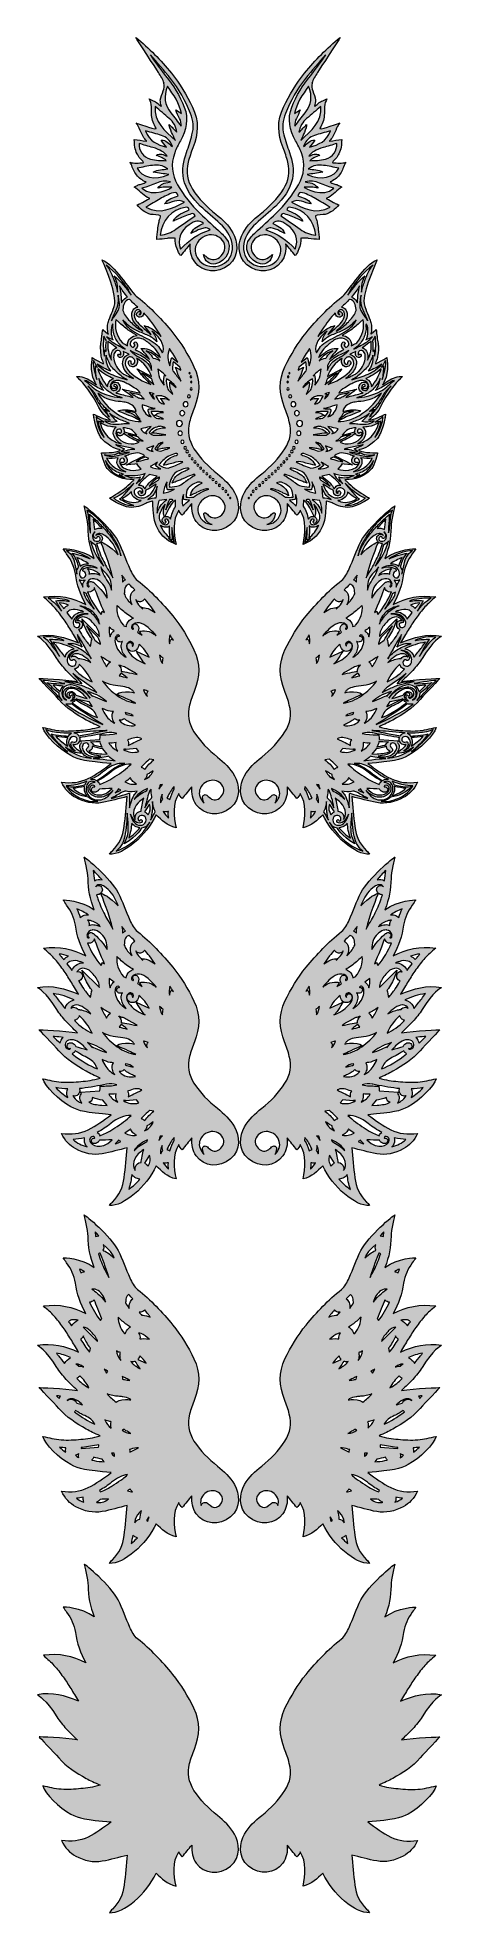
# Model space of a CAD drawing. Header units: millimetres. Extents: x 987 to 1293, y -356 to 1062.
import ezdxf

# ---------------------------------------------------------------- set-up
doc = ezdxf.new("R2010")
doc.units = ezdxf.units.MM
doc.header["$MEASUREMENT"] = 0
for name, color, linetype in [('Layer 2', 7, 'Continuous'), ('Layer 3', 7, 'Continuous'), ('Layer 4', 7, 'Continuous'), ('Layer 5', 7, 'Continuous'), ('Layer 6', 7, 'Continuous'), ('Layer 7', 7, 'Continuous')]:
    doc.layers.add(name, color=color, linetype=linetype)

msp = doc.modelspace()

# ---------------------------------------------------------------- hatches: boundary and pattern name
at = {"layer": 'Layer 2'}
h = msp.add_hatch(color=2, dxfattribs=at)
h.dxf.hatch_style = 2
edge = h.paths.add_edge_path()
edge.add_spline(control_points=[(1102.8, 906.1), (1102.5, 900.9), (1103.2, 896.6), (1106.2, 892.5), (1112.1, 884.4), (1123.5, 883.1), (1132.2, 890.3), (1140.4, 897.1), (1138.7, 908), (1135.1, 914.5), (1131.8, 920.2), (1127.2, 924.5), (1122.1, 928.6), (1115.3, 934), (1109.2, 940.1), (1104.5, 947.5), (1100.4, 953.9), (1099.3, 960.6), (1101.2, 967.8), (1102.2, 971.5), (1103.4, 975.2), (1104.8, 978.8), (1109, 989.1), (1109.5, 999.2), (1104.5, 1009.5), (1100, 1018.7), (1095, 1027.3), (1088.5, 1035.2), (1080.4, 1045), (1071.7, 1054.1), (1061.7, 1062.1), (1061.7, 1062.1), (1061.7, 1062.1), (1061.7, 1062.1), (1063, 1059.6), (1076.7, 1038.9), (1078.7, 1035.7), (1080.3, 1033.1), (1082.2, 1030.4), (1083, 1027.4), (1082.9, 1027.5), (1082.8, 1027.5), (1082.7, 1027.6), (1083.3, 1025.7), (1083, 1023.6), (1082.4, 1021.7), (1081.6, 1019.4), (1080.2, 1017.3), (1080.1, 1014.8), (1080.1, 1013.3), (1080.5, 1011.8), (1080.9, 1010.4), (1081, 1010.2), (1080.7, 1009.9), (1080.6, 1010.1), (1079.6, 1011.1), (1078.5, 1012.1), (1077.3, 1012.9), (1076.2, 1013.6), (1075, 1014.2), (1073.8, 1014.8), (1073.1, 1015.1), (1072.3, 1015.4), (1071.6, 1015.7), (1072.7, 1013.8), (1073.3, 1012), (1073.4, 1009.8), (1073.5, 1007.6), (1073.4, 1005.4), (1073.5, 1003.2), (1073.8, 999.7), (1075, 996.4), (1077, 993.5), (1077, 993.5), (1077.1, 993.4), (1077.1, 993.3), (1077.1, 992.4), (1070.5, 994.6), (1069.9, 994.8), (1067.8, 995.5), (1065.6, 996), (1063.6, 996.8), (1063, 997), (1062.4, 997.2), (1061.9, 997.5), (1062.9, 996.3), (1063.6, 994.9), (1064.2, 993.5), (1065.2, 991.3), (1065.9, 989.2), (1067.1, 987.2), (1067.9, 986.1), (1068.7, 985), (1069.7, 984.1), (1069.8, 983.9), (1069.7, 983.6), (1069.5, 983.7), (1066.5, 984.4), (1063.4, 984.4), (1060.4, 985), (1060.4, 985), (1060.4, 984.9), (1060.4, 984.9), (1060.4, 984.9), (1060.4, 984.8), (1060.4, 984.8), (1060.7, 983), (1060.5, 981.2), (1060.8, 979.3), (1061.1, 977.6), (1061.7, 975.8), (1062.5, 974.2), (1063.2, 973), (1063.9, 971.7), (1064.9, 970.7), (1065.7, 969.7), (1066.7, 968.9), (1067.3, 967.7), (1067.3, 967.7), (1067.3, 967.6), (1067.3, 967.6), (1067.3, 967.5), (1067.2, 967.4), (1067.1, 967.4), (1065.5, 967.4), (1063.8, 967.2), (1062.2, 967.2), (1061.3, 967.2), (1060.5, 967.2), (1059.6, 967.3), (1059.3, 967.4), (1057.4, 967.5), (1057.3, 967.8), (1057.5, 967.2), (1057.8, 966.8), (1058, 966.3), (1059.3, 963.5), (1060.3, 960.6), (1062.1, 958.2), (1063.9, 955.9), (1066.5, 953.8), (1069.3, 953), (1069.4, 953), (1068, 952.1), (1067.8, 952), (1066.8, 951.6), (1065.9, 951.4), (1064.9, 951.1), (1063.9, 950.9), (1063, 950.5), (1062.2, 949.9), (1061.8, 949.7), (1060.3, 949), (1060.3, 949), (1060.3, 949), (1061.2, 948.4), (1061.6, 948.1), (1065, 945.7), (1068, 941.9), (1071.9, 940.6), (1072.1, 940.5), (1072.1, 940.2), (1071.9, 940.1), (1070, 939.5), (1068.3, 938.5), (1066.6, 937.4), (1065.8, 936.9), (1064.9, 936.5), (1064.1, 936.3), (1063.6, 936), (1063.1, 935.7), (1062.5, 935.5), (1065.6, 932.3), (1068.5, 929.5), (1073, 928.4), (1074.4, 928.1), (1079.3, 928.3), (1080.2, 927.2), (1080.5, 926.7), (1079.4, 924.4), (1079.3, 923.7), (1079.2, 923.1), (1079.1, 922.5), (1078.9, 921.9), (1078.6, 920.3), (1078.4, 918.7), (1078.2, 917), (1077.9, 914.5), (1077.5, 911.9), (1077.5, 909.3), (1080.1, 909.6), (1082.7, 909.9), (1085.4, 910.2), (1085.9, 910.3), (1086.3, 910.3), (1086.7, 910.3), (1087.8, 910.4), (1088.9, 910.4), (1089.9, 910.3), (1090.3, 910.3), (1090.7, 910.3), (1091, 910.2), (1091, 910.2), (1091.1, 910.2), (1091.1, 910.2), (1091.1, 910.3), (1091.2, 910.3), (1091.3, 910.3), (1091.3, 909.6), (1091.3, 909), (1091.4, 908.3), (1091.7, 905.6), (1092.5, 902.8), (1093.6, 900.3), (1093.7, 900), (1095.3, 897), (1095.6, 897.2), (1098.1, 900.3), (1100.4, 903.2), (1102.8, 906.1)], knot_values=[0, 0, 0, 0, 1, 1, 1, 2, 2, 2, 3, 3, 3, 4, 4, 4, 5, 5, 5, 6, 6, 6, 7, 7, 7, 8, 8, 8, 9, 9, 9, 10, 10, 10, 11, 11, 11, 12, 12, 12, 13, 13, 13, 14, 14, 14, 15, 15, 15, 16, 16, 16, 17, 17, 17, 18, 18, 18, 19, 19, 19, 20, 20, 20, 21, 21, 21, 22, 22, 22, 23, 23, 23, 24, 24, 24, 25, 25, 25, 26, 26, 26, 27, 27, 27, 28, 28, 28, 29, 29, 29, 30, 30, 30, 31, 31, 31, 32, 32, 32, 33, 33, 33, 34, 34, 34, 35, 35, 35, 36, 36, 36, 37, 37, 37, 38, 38, 38, 39, 39, 39, 40, 40, 40, 41, 41, 41, 42, 42, 42, 43, 43, 43, 44, 44, 44, 45, 45, 45, 46, 46, 46, 47, 47, 47, 48, 48, 48, 49, 49, 49, 50, 50, 50, 51, 51, 51, 52, 52, 52, 53, 53, 53, 54, 54, 54, 55, 55, 55, 56, 56, 56, 57, 57, 57, 58, 58, 58, 59, 59, 59, 60, 60, 60, 61, 61, 61, 62, 62, 62, 63, 63, 63, 64, 64, 64, 65, 65, 65, 66, 66, 66, 67, 67, 67, 68, 68, 68, 69, 69, 69, 70, 70, 70, 71, 71, 71, 72, 72, 72, 73, 73, 73, 73], degree=3, periodic=1)
edge = h.paths.add_edge_path()
edge.add_spline(control_points=[(1099, 933.7), (1100.4, 933.9), (1101.5, 933.7), (1101.9, 931.9), (1098, 929.4), (1092.6, 928.8), (1089.8, 923.2), (1091.2, 923.8), (1091.9, 924.1), (1092.6, 924.4), (1095.9, 925.7), (1099.1, 927.2), (1102.4, 928.4), (1103.9, 929), (1105.9, 929.7), (1106.5, 927.4), (1101.5, 923.9), (1096.7, 920.6), (1091.9, 917.2), (1088.4, 914.6), (1084.5, 913), (1080.1, 912.7), (1080.8, 923.4), (1089.1, 932.4), (1099, 933.7)], knot_values=[0, 0, 0, 0, 1, 1, 1, 2, 2, 2, 3, 3, 3, 4, 4, 4, 5, 5, 5, 6, 6, 6, 7, 7, 7, 8, 8, 8, 8], degree=3, periodic=1)
edge = h.paths.add_edge_path()
edge.add_spline(control_points=[(1080, 940.2), (1081.5, 941.1), (1083.1, 942), (1084.7, 942.7), (1086.4, 943.5), (1088.2, 944.2), (1090, 944.8), (1091.9, 945.4), (1093, 944.4), (1093.7, 942.5), (1090.1, 940.9), (1086, 940.4), (1083.4, 936.4), (1088.6, 936.8), (1093, 940.8), (1098.4, 937.5), (1089, 932.9), (1080.2, 927.9), (1069.2, 933.8), (1073.2, 936.2), (1076.6, 938.3), (1080, 940.2)], knot_values=[0, 0, 0, 0, 1, 1, 1, 2, 2, 2, 3, 3, 3, 4, 4, 4, 5, 5, 5, 6, 6, 6, 7, 7, 7, 7], degree=3, periodic=1)
edge = h.paths.add_edge_path()
edge.add_spline(control_points=[(1087.9, 952.9), (1081.9, 952), (1081.2, 951.6), (1078.3, 948.2), (1080.3, 948.5), (1082, 948.9), (1083.6, 949), (1085.3, 949.1), (1087.1, 949), (1088.8, 948.9), (1088.8, 948.5), (1074.6, 940.6), (1066.2, 948.1), (1074.1, 949.8), (1080.2, 955.4), (1087.9, 952.9)], knot_values=[0, 0, 0, 0, 1, 1, 1, 2, 2, 2, 3, 3, 3, 4, 4, 4, 5, 5, 5, 5], degree=3, periodic=1)
edge = h.paths.add_edge_path()
edge.add_spline(control_points=[(1074.3, 965.4), (1078.1, 965.8), (1082.1, 965.7), (1085.8, 962.7), (1081.9, 962), (1078.3, 962.7), (1074.8, 960.2), (1079.1, 959.6), (1082.8, 959.1), (1086.5, 958.6), (1076.2, 953.2), (1065.7, 957), (1062.6, 963.3), (1066.5, 964), (1070.3, 965), (1074.3, 965.4)], knot_values=[0, 0, 0, 0, 1, 1, 1, 2, 2, 2, 3, 3, 3, 4, 4, 4, 5, 5, 5, 5], degree=3, periodic=1)
edge = h.paths.add_edge_path()
edge.add_spline(control_points=[(1074.5, 978.9), (1079.6, 977.6), (1083.5, 975.4), (1085.3, 972.3), (1082.6, 973.5), (1080, 975), (1077, 973), (1080.2, 971.8), (1083.2, 970.6), (1084.5, 968.9), (1081, 969.2), (1076.8, 969.1), (1072.8, 970.1), (1067, 971.6), (1063.7, 976.8), (1064.1, 982), (1067.5, 981), (1071, 979.8), (1074.5, 978.9)], knot_values=[0, 0, 0, 0, 1, 1, 1, 2, 2, 2, 3, 3, 3, 4, 4, 4, 5, 5, 5, 6, 6, 6, 6], degree=3, periodic=1)
edge = h.paths.add_edge_path()
edge.add_spline(control_points=[(1081, 988.1), (1084.8, 986.9), (1087.4, 984.4), (1089.3, 979.8), (1086.2, 981.8), (1084.7, 984.7), (1080.8, 984.6), (1082.3, 982.5), (1083.5, 980.8), (1084.7, 979.1), (1078.1, 981.3), (1071.6, 983.4), (1069, 991.5), (1073.4, 990.3), (1077.2, 989.3), (1081, 988.1)], knot_values=[0, 0, 0, 0, 1, 1, 1, 2, 2, 2, 3, 3, 3, 4, 4, 4, 5, 5, 5, 5], degree=3, periodic=1)
edge = h.paths.add_edge_path()
edge.add_spline(control_points=[(1086.9, 1000.8), (1090, 998.2), (1092.1, 995.1), (1092.7, 990.5), (1090.6, 992.6), (1088.8, 994.5), (1086.9, 996.3), (1086.6, 996), (1087.8, 992.1), (1088.7, 990.3), (1089.6, 988.6), (1090.3, 986.9), (1091.5, 984.2), (1083.6, 992), (1075.1, 998.2), (1076.3, 1010), (1080, 1006.8), (1083.4, 1003.8), (1086.9, 1000.8)], knot_values=[0, 0, 0, 0, 1, 1, 1, 2, 2, 2, 3, 3, 3, 4, 4, 4, 5, 5, 5, 6, 6, 6, 6], degree=3, periodic=1)
edge = h.paths.add_edge_path()
edge.add_spline(control_points=[(1091.8, 1007.4), (1093.4, 1002.5), (1096.5, 999.3), (1096, 995.1), (1093.3, 998.5), (1090.7, 1001.9), (1088.1, 1005.2), (1083.4, 1011.1), (1082.4, 1017.5), (1085.5, 1025.4), (1090.3, 1018.6), (1094.5, 1012.4), (1096.1, 1004.7), (1094.8, 1005.5), (1093.8, 1006.2), (1091.8, 1007.4)], knot_values=[0, 0, 0, 0, 1, 1, 1, 2, 2, 2, 3, 3, 3, 4, 4, 4, 5, 5, 5, 5], degree=3, periodic=1)
edge = h.paths.add_edge_path()
edge.add_spline(control_points=[(1106.8, 904), (1108.1, 908.6), (1112.4, 912.3), (1117.2, 912.8), (1121.8, 913.3), (1125.8, 911.2), (1128.1, 907.3), (1130.1, 903.6), (1128.7, 898.6), (1124.9, 895.8), (1121.7, 893.4), (1117.6, 893.7), (1114.5, 896.7), (1114, 897.2), (1113.4, 897.6), (1112.8, 898.1), (1113.7, 892.8), (1117.5, 890.1), (1121.8, 890.9), (1130.5, 892.6), (1135.7, 903.8), (1129.6, 910.7), (1128.5, 911.9), (1127.4, 913.1), (1126.2, 914.2), (1120.8, 919.2), (1115.4, 924.2), (1110, 929.3), (1103.4, 935.6), (1097.8, 942.8), (1093.2, 950.8), (1088.8, 958.5), (1087.8, 966.5), (1091, 974.9), (1092.2, 978), (1093.7, 981.1), (1095.3, 984), (1099.8, 992.1), (1101.7, 1000.4), (1098.3, 1009.4), (1094.9, 1018.2), (1090, 1026), (1084.1, 1033.2), (1079.9, 1038.3), (1072.3, 1048.9), (1072.6, 1049.1), (1077.7, 1043.2), (1082.9, 1037.3), (1087.8, 1031.2), (1094.2, 1023.1), (1099.3, 1014.2), (1103, 1004.6), (1105, 999.4), (1105.7, 993.9), (1104.1, 988.5), (1102.9, 984), (1101.5, 979.5), (1100, 975.2), (1097.6, 968.7), (1096.3, 962.2), (1097.7, 955.3), (1099.5, 946.9), (1104.5, 940.5), (1110.4, 934.7), (1115.2, 930), (1120.6, 925.9), (1125.5, 921.3), (1130, 917.2), (1133.4, 912.4), (1134.5, 906.3), (1135.6, 900.3), (1133.2, 894.2), (1128.7, 891.5), (1123.1, 888), (1116.2, 888.1), (1111.5, 891.7), (1107.5, 894.7), (1105.6, 899.7), (1106.8, 904)], knot_values=[0, 0, 0, 0, 1, 1, 1, 2, 2, 2, 3, 3, 3, 4, 4, 4, 5, 5, 5, 6, 6, 6, 7, 7, 7, 8, 8, 8, 9, 9, 9, 10, 10, 10, 11, 11, 11, 12, 12, 12, 13, 13, 13, 14, 14, 14, 15, 15, 15, 16, 16, 16, 17, 17, 17, 18, 18, 18, 19, 19, 19, 20, 20, 20, 21, 21, 21, 22, 22, 22, 23, 23, 23, 24, 24, 24, 25, 25, 25, 26, 26, 26, 26], degree=3, periodic=1)
edge = h.paths.add_edge_path()
edge.add_spline(control_points=[(1095.5, 902.1), (1092.9, 909.6), (1095.1, 915.6), (1101.9, 920.5), (1106.4, 923.8), (1109.4, 924.1), (1112.7, 921.6), (1109.5, 919.6), (1105.3, 918.8), (1103.3, 913.9), (1106.2, 915.3), (1108.3, 916.5), (1110.5, 917.2), (1112.7, 917.8), (1115.1, 919.5), (1117.9, 916.6), (1108.7, 914.1), (1101.8, 908.7), (1095.5, 902.1)], knot_values=[0, 0, 0, 0, 1, 1, 1, 2, 2, 2, 3, 3, 3, 4, 4, 4, 5, 5, 5, 6, 6, 6, 6], degree=3, periodic=1)
h = msp.add_hatch(color=2, dxfattribs=at)
h.dxf.hatch_style = 2
edge = h.paths.add_edge_path()
edge.add_spline(control_points=[(1182.3, 897.2), (1182.5, 897), (1184.1, 900), (1184.3, 900.3), (1185.4, 902.8), (1186.2, 905.6), (1186.5, 908.3), (1186.5, 909), (1186.6, 909.6), (1186.6, 910.3), (1186.7, 910.3), (1186.7, 910.3), (1186.8, 910.2), (1186.8, 910.2), (1186.8, 910.2), (1186.8, 910.2), (1187.2, 910.3), (1187.6, 910.3), (1187.9, 910.3), (1189, 910.4), (1190.1, 910.4), (1191.2, 910.3), (1191.6, 910.3), (1192, 910.3), (1192.4, 910.2), (1195.2, 909.9), (1197.7, 909.6), (1200.4, 909.3), (1200.4, 911.9), (1200, 914.5), (1199.7, 917), (1199.5, 918.7), (1199.3, 920.3), (1199, 921.9), (1198.8, 922.5), (1198.7, 923.1), (1198.6, 923.7), (1198.4, 924.4), (1197.4, 926.7), (1197.7, 927.2), (1198.5, 928.3), (1203.5, 928.1), (1204.9, 928.4), (1209.3, 929.5), (1212.3, 932.3), (1215.4, 935.5), (1214.8, 935.7), (1214.3, 936), (1213.8, 936.3), (1212.9, 936.5), (1212.1, 936.9), (1211.3, 937.4), (1209.6, 938.5), (1207.9, 939.5), (1206, 940.1), (1205.8, 940.2), (1205.8, 940.5), (1205.9, 940.6), (1209.9, 941.9), (1212.9, 945.7), (1216.2, 948.1), (1216.7, 948.4), (1217.6, 949), (1217.6, 949), (1217.6, 949), (1216.1, 949.7), (1215.7, 949.9), (1214.9, 950.5), (1213.9, 950.9), (1213, 951.1), (1212, 951.4), (1211, 951.6), (1210.1, 952), (1209.9, 952.1), (1208.5, 953), (1208.6, 953), (1211.3, 953.8), (1214, 955.9), (1215.7, 958.2), (1217.6, 960.6), (1218.5, 963.5), (1219.8, 966.3), (1220.1, 966.8), (1220.3, 967.2), (1220.6, 967.8), (1220.5, 967.5), (1218.6, 967.4), (1218.3, 967.3), (1217.4, 967.2), (1216.5, 967.2), (1215.7, 967.2), (1214, 967.2), (1212.4, 967.4), (1210.8, 967.4), (1210.7, 967.4), (1210.6, 967.5), (1210.6, 967.6), (1210.6, 967.6), (1210.6, 967.7), (1210.6, 967.7), (1211.2, 968.9), (1212.2, 969.7), (1213, 970.7), (1213.9, 971.7), (1214.7, 973), (1215.3, 974.2), (1216.1, 975.8), (1216.7, 977.6), (1217, 979.3), (1217.4, 981.2), (1217.2, 983), (1217.5, 984.8), (1217.5, 984.8), (1217.5, 984.9), (1217.5, 984.9), (1217.5, 984.9), (1217.5, 985), (1217.5, 985), (1214.5, 984.4), (1211.4, 984.4), (1208.4, 983.7), (1208.1, 983.6), (1208, 983.9), (1208.2, 984.1), (1209.1, 985), (1210, 986.1), (1210.7, 987.2), (1212, 989.2), (1212.7, 991.3), (1213.6, 993.5), (1214.3, 994.9), (1215, 996.3), (1216, 997.5), (1215.4, 997.2), (1214.9, 997), (1214.3, 996.8), (1212.2, 996), (1210.1, 995.5), (1208, 994.8), (1207.3, 994.6), (1200.8, 992.4), (1200.8, 993.3), (1200.8, 993.4), (1200.9, 993.5), (1200.9, 993.5), (1202.9, 996.4), (1204, 999.7), (1204.3, 1003.2), (1204.5, 1005.4), (1204.3, 1007.6), (1204.5, 1009.8), (1204.6, 1012), (1205.2, 1013.8), (1206.3, 1015.7), (1205.5, 1015.4), (1204.8, 1015.1), (1204.1, 1014.8), (1202.8, 1014.2), (1201.6, 1013.6), (1200.5, 1012.9), (1199.4, 1012.1), (1198.3, 1011.1), (1197.3, 1010.1), (1197.1, 1009.9), (1196.9, 1010.2), (1196.9, 1010.4), (1197.3, 1011.8), (1197.8, 1013.3), (1197.7, 1014.8), (1197.7, 1017.3), (1196.3, 1019.4), (1195.5, 1021.7), (1194.9, 1023.6), (1194.6, 1025.7), (1195.2, 1027.6), (1195.1, 1027.5), (1195, 1027.5), (1194.9, 1027.4), (1195.7, 1030.4), (1197.5, 1033.1), (1199.2, 1035.7), (1201.1, 1038.9), (1214.9, 1059.6), (1216.2, 1062.1), (1216.2, 1062.1), (1216.2, 1062.1), (1216.2, 1062.1), (1206.2, 1054.1), (1197.5, 1045), (1189.4, 1035.2), (1182.9, 1027.3), (1177.9, 1018.7), (1173.4, 1009.5), (1168.3, 999.2), (1168.9, 989.1), (1173.1, 978.8), (1174.5, 975.2), (1175.7, 971.5), (1176.7, 967.8), (1178.5, 960.6), (1177.4, 953.9), (1173.4, 947.5), (1168.6, 940.1), (1162.5, 934), (1155.7, 928.6), (1150.7, 924.5), (1146, 920.2), (1142.8, 914.5), (1139.1, 908), (1137.5, 897.1), (1145.7, 890.3), (1154.3, 883.1), (1165.7, 884.4), (1171.7, 892.5), (1174.7, 896.6), (1175.3, 900.9), (1175, 906.1), (1177.4, 903.2), (1179.8, 900.3), (1182.3, 897.2)], knot_values=[0, 0, 0, 0, 1, 1, 1, 2, 2, 2, 3, 3, 3, 4, 4, 4, 5, 5, 5, 6, 6, 6, 7, 7, 7, 8, 8, 8, 9, 9, 9, 10, 10, 10, 11, 11, 11, 12, 12, 12, 13, 13, 13, 14, 14, 14, 15, 15, 15, 16, 16, 16, 17, 17, 17, 18, 18, 18, 19, 19, 19, 20, 20, 20, 21, 21, 21, 22, 22, 22, 23, 23, 23, 24, 24, 24, 25, 25, 25, 26, 26, 26, 27, 27, 27, 28, 28, 28, 29, 29, 29, 30, 30, 30, 31, 31, 31, 32, 32, 32, 33, 33, 33, 34, 34, 34, 35, 35, 35, 36, 36, 36, 37, 37, 37, 38, 38, 38, 39, 39, 39, 40, 40, 40, 41, 41, 41, 42, 42, 42, 43, 43, 43, 44, 44, 44, 45, 45, 45, 46, 46, 46, 47, 47, 47, 48, 48, 48, 49, 49, 49, 50, 50, 50, 51, 51, 51, 52, 52, 52, 53, 53, 53, 54, 54, 54, 55, 55, 55, 56, 56, 56, 57, 57, 57, 58, 58, 58, 59, 59, 59, 60, 60, 60, 61, 61, 61, 62, 62, 62, 63, 63, 63, 64, 64, 64, 65, 65, 65, 66, 66, 66, 67, 67, 67, 68, 68, 68, 69, 69, 69, 70, 70, 70, 71, 71, 71, 72, 72, 72, 73, 73, 73, 73], degree=3, periodic=1)
edge = h.paths.add_edge_path()
edge.add_spline(control_points=[(1197.8, 912.7), (1193.4, 913), (1189.5, 914.6), (1186, 917.2), (1181.2, 920.6), (1176.4, 923.9), (1171.4, 927.4), (1172, 929.7), (1173.9, 929), (1175.5, 928.4), (1178.8, 927.2), (1182, 925.7), (1185.2, 924.4), (1185.9, 924.1), (1186.6, 923.8), (1188.1, 923.2), (1185.3, 928.8), (1179.9, 929.4), (1175.9, 931.9), (1176.3, 933.7), (1177.4, 933.9), (1178.9, 933.7), (1188.8, 932.4), (1197.1, 923.4), (1197.8, 912.7)], knot_values=[0, 0, 0, 0, 1, 1, 1, 2, 2, 2, 3, 3, 3, 4, 4, 4, 5, 5, 5, 6, 6, 6, 7, 7, 7, 8, 8, 8, 8], degree=3, periodic=1)
edge = h.paths.add_edge_path()
edge.add_spline(control_points=[(1208.7, 933.8), (1197.6, 927.9), (1188.8, 932.9), (1179.5, 937.5), (1184.8, 940.8), (1189.2, 936.8), (1194.4, 936.4), (1191.9, 940.4), (1187.8, 940.9), (1184.2, 942.5), (1184.9, 944.4), (1186, 945.4), (1187.8, 944.8), (1189.7, 944.2), (1191.5, 943.5), (1193.2, 942.7), (1194.8, 942), (1196.3, 941.1), (1197.9, 940.2), (1201.3, 938.3), (1204.7, 936.2), (1208.7, 933.8)], knot_values=[0, 0, 0, 0, 1, 1, 1, 2, 2, 2, 3, 3, 3, 4, 4, 4, 5, 5, 5, 6, 6, 6, 7, 7, 7, 7], degree=3, periodic=1)
edge = h.paths.add_edge_path()
edge.add_spline(control_points=[(1211.6, 948.1), (1203.3, 940.6), (1189.1, 948.5), (1189.1, 948.9), (1190.8, 949), (1192.5, 949.1), (1194.2, 949), (1195.9, 948.9), (1197.6, 948.5), (1199.6, 948.2), (1196.7, 951.6), (1195.9, 952), (1189.9, 952.9), (1197.7, 955.4), (1203.7, 949.8), (1211.6, 948.1)], knot_values=[0, 0, 0, 0, 1, 1, 1, 2, 2, 2, 3, 3, 3, 4, 4, 4, 5, 5, 5, 5], degree=3, periodic=1)
edge = h.paths.add_edge_path()
edge.add_spline(control_points=[(1215.3, 963.3), (1212.1, 957), (1201.7, 953.2), (1191.4, 958.6), (1195.1, 959.1), (1198.8, 959.6), (1203.1, 960.2), (1199.6, 962.7), (1196, 962), (1192.1, 962.7), (1195.8, 965.7), (1199.7, 965.8), (1203.6, 965.4), (1207.5, 965), (1211.4, 964), (1215.3, 963.3)], knot_values=[0, 0, 0, 0, 1, 1, 1, 2, 2, 2, 3, 3, 3, 4, 4, 4, 5, 5, 5, 5], degree=3, periodic=1)
edge = h.paths.add_edge_path()
edge.add_spline(control_points=[(1213.7, 982), (1214.2, 976.8), (1210.9, 971.6), (1205.1, 970.1), (1201.1, 969.1), (1196.8, 969.2), (1193.4, 968.9), (1194.7, 970.6), (1197.7, 971.8), (1200.9, 973), (1197.8, 975), (1195.3, 973.5), (1192.5, 972.3), (1194.4, 975.4), (1198.3, 977.6), (1203.4, 978.9), (1206.9, 979.8), (1210.4, 981), (1213.7, 982)], knot_values=[0, 0, 0, 0, 1, 1, 1, 2, 2, 2, 3, 3, 3, 4, 4, 4, 5, 5, 5, 6, 6, 6, 6], degree=3, periodic=1)
edge = h.paths.add_edge_path()
edge.add_spline(control_points=[(1208.9, 991.5), (1206.3, 983.4), (1199.8, 981.3), (1193.2, 979.1), (1194.4, 980.8), (1195.6, 982.5), (1197.1, 984.6), (1193.1, 984.7), (1191.7, 981.8), (1188.6, 979.8), (1190.5, 984.4), (1193.1, 986.9), (1196.9, 988.1), (1200.6, 989.3), (1204.5, 990.3), (1208.9, 991.5)], knot_values=[0, 0, 0, 0, 1, 1, 1, 2, 2, 2, 3, 3, 3, 4, 4, 4, 5, 5, 5, 5], degree=3, periodic=1)
edge = h.paths.add_edge_path()
edge.add_spline(control_points=[(1201.6, 1010), (1202.8, 998.2), (1194.3, 992), (1186.4, 984.2), (1187.6, 986.9), (1188.3, 988.6), (1189.2, 990.3), (1190, 992.1), (1191.3, 996), (1190.9, 996.3), (1189.1, 994.5), (1187.3, 992.6), (1185.1, 990.5), (1185.8, 995.1), (1187.9, 998.2), (1190.9, 1000.8), (1194.4, 1003.8), (1197.9, 1006.8), (1201.6, 1010)], knot_values=[0, 0, 0, 0, 1, 1, 1, 2, 2, 2, 3, 3, 3, 4, 4, 4, 5, 5, 5, 6, 6, 6, 6], degree=3, periodic=1)
edge = h.paths.add_edge_path()
edge.add_spline(control_points=[(1181.7, 1004.7), (1183.3, 1012.4), (1187.6, 1018.6), (1192.4, 1025.4), (1195.5, 1017.5), (1194.5, 1011.1), (1189.8, 1005.2), (1187.2, 1001.9), (1184.5, 998.5), (1181.9, 995.1), (1181.4, 999.3), (1184.5, 1002.5), (1186, 1007.4), (1184.1, 1006.2), (1183, 1005.5), (1181.7, 1004.7)], knot_values=[0, 0, 0, 0, 1, 1, 1, 2, 2, 2, 3, 3, 3, 4, 4, 4, 5, 5, 5, 5], degree=3, periodic=1)
edge = h.paths.add_edge_path()
edge.add_spline(control_points=[(1166.4, 891.7), (1161.6, 888.1), (1154.8, 888), (1149.1, 891.5), (1144.7, 894.2), (1142.3, 900.3), (1143.4, 906.3), (1144.5, 912.4), (1147.9, 917.2), (1152.4, 921.3), (1157.3, 925.9), (1162.6, 930), (1167.5, 934.7), (1173.4, 940.5), (1178.4, 946.9), (1180.1, 955.3), (1181.6, 962.2), (1180.2, 968.7), (1177.9, 975.2), (1176.3, 979.5), (1175, 984), (1173.7, 988.5), (1172.2, 993.9), (1172.9, 999.4), (1174.9, 1004.6), (1178.5, 1014.2), (1183.7, 1023.1), (1190.1, 1031.2), (1194.9, 1037.3), (1200.2, 1043.2), (1205.3, 1049.1), (1205.6, 1048.9), (1198, 1038.3), (1193.8, 1033.2), (1187.8, 1026), (1182.9, 1018.2), (1179.6, 1009.4), (1176.2, 1000.4), (1178.1, 992.1), (1182.6, 984), (1184.2, 981.1), (1185.7, 978), (1186.9, 974.9), (1190.1, 966.5), (1189.1, 958.5), (1184.7, 950.8), (1180.1, 942.8), (1174.5, 935.6), (1167.8, 929.3), (1162.5, 924.2), (1157, 919.2), (1151.6, 914.2), (1150.5, 913.1), (1149.4, 911.9), (1148.3, 910.7), (1142.1, 903.8), (1147.3, 892.6), (1156.1, 890.9), (1160.4, 890.1), (1164.1, 892.8), (1165, 898.1), (1164.5, 897.6), (1163.9, 897.2), (1163.3, 896.7), (1160.3, 893.7), (1156.2, 893.4), (1153, 895.8), (1149.2, 898.6), (1147.8, 903.6), (1149.8, 907.3), (1152, 911.2), (1156.1, 913.3), (1160.7, 912.8), (1165.4, 912.3), (1169.8, 908.6), (1171.1, 904), (1172.2, 899.7), (1170.4, 894.7), (1166.4, 891.7)], knot_values=[0, 0, 0, 0, 1, 1, 1, 2, 2, 2, 3, 3, 3, 4, 4, 4, 5, 5, 5, 6, 6, 6, 7, 7, 7, 8, 8, 8, 9, 9, 9, 10, 10, 10, 11, 11, 11, 12, 12, 12, 13, 13, 13, 14, 14, 14, 15, 15, 15, 16, 16, 16, 17, 17, 17, 18, 18, 18, 19, 19, 19, 20, 20, 20, 21, 21, 21, 22, 22, 22, 23, 23, 23, 24, 24, 24, 25, 25, 25, 26, 26, 26, 26], degree=3, periodic=1)
edge = h.paths.add_edge_path()
edge.add_spline(control_points=[(1159.9, 916.6), (1162.7, 919.5), (1165.2, 917.8), (1167.4, 917.2), (1169.6, 916.5), (1171.6, 915.3), (1174.5, 913.9), (1172.6, 918.8), (1168.4, 919.6), (1165.2, 921.6), (1168.5, 924.1), (1171.5, 923.8), (1176, 920.5), (1182.8, 915.6), (1185, 909.6), (1182.3, 902.1), (1176.1, 908.7), (1169.1, 914.1), (1159.9, 916.6)], knot_values=[0, 0, 0, 0, 1, 1, 1, 2, 2, 2, 3, 3, 3, 4, 4, 4, 5, 5, 5, 6, 6, 6, 6], degree=3, periodic=1)
at = {"layer": 'Layer 3'}
h = msp.add_hatch(color=1, dxfattribs=at)
h.dxf.hatch_style = 2
edge = h.paths.add_edge_path()
edge.add_spline(control_points=[(1016.7, 805.8), (1016.9, 805.6), (1017.1, 805.5), (1017.2, 805.3), (1017.6, 805), (1017.9, 804.6), (1018.3, 804.3), (1018.3, 804.2), (1018.4, 804.1), (1018.5, 803.9), (1021.7, 801.2), (1028.4, 793.1), (1033.6, 782.5), (1036.3, 776.7), (1041.5, 773.7), (1042.4, 772.7), (1037.7, 773.3), (1031.3, 776.5), (1031.2, 776.5), (1030.9, 776.7), (1029.5, 777.4), (1029.5, 777.4), (1029.5, 777.4), (1029.7, 775.8), (1029.8, 775.5), (1029.9, 775.2), (1029.9, 774.8), (1030, 774.5), (1029.9, 774.6), (1029.9, 774.6), (1029.8, 774.7), (1030, 774.1), (1030.1, 773.4), (1030.2, 772.7), (1030.3, 772), (1031.8, 766.9), (1032.5, 765.1), (1032.7, 764.5), (1032.9, 764), (1033.1, 763.5), (1033.3, 762.9), (1033.6, 762.4), (1033.9, 761.9), (1034.4, 760.9), (1034.8, 759.8), (1035.6, 759), (1043, 751.3), (1047.1, 751.4), (1050.1, 750.1), (1045.9, 747.6), (1035.8, 748.3), (1035.6, 748.1), (1035.4, 747.9), (1037.8, 738.6), (1039.8, 736.2), (1047.6, 727.2), (1057.3, 728.1), (1060.3, 727.8), (1059.8, 727.3), (1059.3, 726.8), (1058.8, 726.4), (1056.8, 724.5), (1055, 722.7), (1052.9, 721.1), (1050.8, 719.5), (1048.5, 718), (1046.3, 716.6), (1045.2, 716), (1044.1, 715.3), (1043.1, 714.6), (1042.7, 714.4), (1042.2, 714.1), (1041.6, 713.8), (1043.3, 712.6), (1045, 711.5), (1046.8, 710.5), (1049.3, 709.2), (1051.9, 708), (1054.6, 707.3), (1057, 706.8), (1059.4, 706.7), (1061.8, 707.2), (1064.1, 707.7), (1066.3, 708.5), (1068.4, 709.5), (1069.4, 710), (1070.4, 710.4), (1071.4, 710.9), (1072.2, 711.2), (1074.4, 711.6), (1074.4, 711.4), (1074.5, 709), (1074.6, 706.7), (1074.8, 704.4), (1075.1, 702.1), (1074.8, 685.2), (1092, 678.8), (1090.3, 687.2), (1089.1, 697), (1094.1, 704.8), (1094.4, 703.6), (1095.7, 701.7), (1096.7, 700.9), (1099.2, 704), (1101.6, 706.9), (1104, 709.8), (1103.7, 704.6), (1104.4, 700.3), (1107.3, 696.2), (1113.3, 688.1), (1124.7, 686.8), (1133.3, 694), (1141.5, 700.8), (1139.9, 711.7), (1136.2, 718.2), (1133, 723.9), (1128.3, 728.2), (1123.3, 732.3), (1116.5, 737.7), (1110.4, 743.8), (1105.6, 751.2), (1101.6, 757.6), (1100.5, 764.3), (1102.3, 771.5), (1103.3, 775.2), (1104.5, 778.9), (1105.9, 782.5), (1110.1, 792.8), (1110.7, 802.9), (1105.6, 813.2), (1101.1, 822.3), (1096.1, 831), (1089.6, 838.9), (1081.5, 848.7), (1072.9, 857.8), (1062.9, 865.8), (1058.3, 868.8), (1047.2, 887.8), (1038.1, 893), (1037.9, 893.1), (1036, 893.9), (1036, 893.9), (1036, 893.9), (1045.5, 872.9), (1045.8, 863), (1045.8, 860.2), (1044.7, 857.2), (1043.9, 855), (1043, 852.8), (1041.9, 850.7), (1041.2, 848.4), (1040.9, 847.2), (1040.5, 846), (1040.2, 844.7), (1040.2, 844.4), (1040.2, 844), (1040.1, 843.7), (1040.1, 842.1), (1040.1, 840.4), (1040.5, 838.8), (1040.5, 838.7), (1040.8, 837.9), (1040.8, 837.9), (1040.8, 837.6), (1036.5, 841.3), (1036.5, 841.3), (1036.5, 841.3), (1036, 836), (1035.7, 834.3), (1035.5, 832.8), (1035.2, 831.3), (1035, 829.8), (1035, 829.2), (1034.9, 828.6), (1034.8, 828), (1034.8, 827.5), (1035.1, 824), (1035.3, 822.3), (1035.4, 821.6), (1035.5, 820.8), (1035.6, 820.2), (1035.9, 818.7), (1036.7, 817.3), (1037.2, 815.8), (1037.2, 815.6), (1037.1, 815.4), (1036.8, 815.5), (1035.1, 816.2), (1030, 819.1), (1030, 819.1), (1029.8, 819.3), (1028.6, 820.1), (1028.6, 820.1), (1028.6, 820.1), (1028.5, 818.7), (1028.4, 818.3), (1026.4, 808.4), (1031.3, 800.2), (1031.7, 799.4), (1031.2, 799.8), (1030.6, 800.3), (1030, 800.8), (1030, 800.8), (1029.9, 800.8), (1029.9, 800.8), (1026.8, 803.2), (1023.4, 805.1), (1019.1, 805.9), (1019.1, 805.9), (1018, 805.9), (1017.4, 805.9), (1017.2, 805.8), (1017.1, 805.8), (1017, 805.8), (1016.9, 805.8), (1016.8, 805.8), (1016.7, 805.8)], knot_values=[0, 0, 0, 0, 1, 1, 1, 2, 2, 2, 3, 3, 3, 4, 4, 4, 5, 5, 5, 6, 6, 6, 7, 7, 7, 8, 8, 8, 9, 9, 9, 10, 10, 10, 11, 11, 11, 12, 12, 12, 13, 13, 13, 14, 14, 14, 15, 15, 15, 16, 16, 16, 17, 17, 17, 18, 18, 18, 19, 19, 19, 20, 20, 20, 21, 21, 21, 22, 22, 22, 23, 23, 23, 24, 24, 24, 25, 25, 25, 26, 26, 26, 27, 27, 27, 28, 28, 28, 29, 29, 29, 30, 30, 30, 31, 31, 31, 32, 32, 32, 33, 33, 33, 34, 34, 34, 35, 35, 35, 36, 36, 36, 37, 37, 37, 38, 38, 38, 39, 39, 39, 40, 40, 40, 41, 41, 41, 42, 42, 42, 43, 43, 43, 44, 44, 44, 45, 45, 45, 46, 46, 46, 47, 47, 47, 48, 48, 48, 49, 49, 49, 50, 50, 50, 51, 51, 51, 52, 52, 52, 53, 53, 53, 54, 54, 54, 55, 55, 55, 56, 56, 56, 57, 57, 57, 58, 58, 58, 59, 59, 59, 60, 60, 60, 61, 61, 61, 62, 62, 62, 63, 63, 63, 64, 64, 64, 65, 65, 65, 66, 66, 66, 67, 67, 67, 68, 68, 68, 69, 69, 69, 70, 70, 70, 71, 71, 71, 72, 72, 72, 72], degree=3, periodic=1)
edge = h.paths.add_edge_path()
edge.add_spline(control_points=[(1032.6, 812.6), (1032.2, 813.1), (1031.7, 813.5), (1031.1, 813.7), (1031.1, 810.3), (1031.4, 806.9), (1032, 803.5), (1031.4, 805.5), (1030.8, 807.5), (1030.3, 809.5), (1029.6, 812.3), (1029.1, 814.9), (1029.5, 817.9), (1030.4, 816.1), (1031.5, 814.3), (1032.6, 812.6)], knot_values=[0, 0, 0, 0, 1, 1, 1, 2, 2, 2, 3, 3, 3, 4, 4, 4, 5, 5, 5, 5], degree=3, periodic=1)
edge = h.paths.add_edge_path()
edge.add_spline(control_points=[(1042.6, 809.8), (1041.9, 810.1), (1041.1, 811.8), (1040.8, 812.4), (1040.3, 813.4), (1039.9, 814.4), (1039.6, 815.5), (1039, 817.3), (1038.4, 820.1), (1039, 821.9), (1040.2, 818.9), (1041.2, 815.8), (1043.2, 813.2), (1044.1, 812), (1045.3, 810.8), (1046.5, 809.8), (1049.1, 807.3), (1051.8, 804.9), (1055, 803.4), (1050.8, 804.6), (1046.6, 805.8), (1042.7, 807.6), (1038.8, 809.4), (1035, 811.9), (1032.2, 815.2), (1035.5, 813.1), (1039, 811.2), (1042.6, 809.8)], knot_values=[0, 0, 0, 0, 1, 1, 1, 2, 2, 2, 3, 3, 3, 4, 4, 4, 5, 5, 5, 6, 6, 6, 7, 7, 7, 8, 8, 8, 9, 9, 9, 9], degree=3, periodic=1)
edge = h.paths.add_edge_path()
edge.add_spline(control_points=[(1040.2, 798), (1040.2, 798), (1040.2, 798), (1040.2, 797.9), (1037.3, 801.7), (1034.3, 806.8), (1032.8, 811.7), (1037, 807.9), (1040.9, 805.7), (1044.6, 804.3), (1044.4, 804.2), (1044.2, 804.1), (1044, 804), (1041.6, 802.9), (1040, 800.4), (1040.2, 798)], knot_values=[0, 0, 0, 0, 1, 1, 1, 2, 2, 2, 3, 3, 3, 4, 4, 4, 5, 5, 5, 5], degree=3, periodic=1)
edge = h.paths.add_edge_path()
edge.add_spline(control_points=[(1046.5, 797.8), (1046.3, 798.3), (1045.8, 798.6), (1045.3, 798.4), (1045.2, 798.4), (1045.1, 798.5), (1045, 798.6), (1044.9, 798.8), (1044.8, 799.1), (1044.9, 799.2), (1045.2, 799.7), (1046, 799.8), (1046.6, 799.5), (1047.6, 798.9), (1048, 797.5), (1047.4, 796.5), (1046.9, 795.5), (1045.5, 794.9), (1044.3, 795.3), (1043.1, 795.7), (1042.2, 796.9), (1042.2, 798.2), (1042.1, 799.8), (1043.2, 801.4), (1044.9, 802.2), (1046, 802.8), (1047.5, 802.9), (1049, 802.7), (1049.8, 802.5), (1050.6, 802.2), (1051.4, 802), (1051.7, 801.9), (1052.1, 801.8), (1052.4, 801.7), (1053.6, 801.2), (1054.8, 800.5), (1056, 799.9), (1056, 799.9), (1060.4, 797.3), (1060.4, 797.3), (1062.4, 796.2), (1064.3, 794.9), (1064.8, 793.2), (1059.7, 794.5), (1051.2, 796.2), (1051.2, 796.2), (1051.2, 796.2), (1058.4, 791.2), (1059.6, 790), (1058.9, 790.2), (1058.3, 790.4), (1057.6, 790.5), (1054.1, 791.4), (1050.5, 792.3), (1047, 793.3), (1046.9, 793.3), (1046.7, 793.4), (1046.5, 793.4), (1047.6, 793.8), (1048.6, 794.5), (1049.2, 795.5), (1050.2, 797.5), (1049.5, 800.1), (1047.6, 801.2), (1046.2, 802), (1044.1, 801.8), (1043.2, 800.2), (1042.7, 799.4), (1042.8, 798.2), (1043.5, 797.3), (1044.1, 796.6), (1045, 796.3), (1045.8, 796.5), (1046.4, 796.7), (1046.7, 797.2), (1046.5, 797.8)], knot_values=[0, 0, 0, 0, 1, 1, 1, 2, 2, 2, 3, 3, 3, 4, 4, 4, 5, 5, 5, 6, 6, 6, 7, 7, 7, 8, 8, 8, 9, 9, 9, 10, 10, 10, 11, 11, 11, 12, 12, 12, 13, 13, 13, 14, 14, 14, 15, 15, 15, 16, 16, 16, 17, 17, 17, 18, 18, 18, 19, 19, 19, 20, 20, 20, 21, 21, 21, 22, 22, 22, 23, 23, 23, 24, 24, 24, 25, 25, 25, 25], degree=3, periodic=1)
edge = h.paths.add_edge_path()
edge.add_spline(control_points=[(1047.5, 762.4), (1047.9, 761.4), (1049, 760.9), (1050.1, 761), (1051, 761.2), (1051.8, 761.8), (1052.3, 762.6), (1052.4, 762.8), (1052.5, 763), (1052.6, 763.2), (1053.3, 762.3), (1054.3, 761.2), (1055.2, 760.7), (1056.1, 760.2), (1057.4, 759.5), (1058.8, 758.7), (1060.6, 757.7), (1062.4, 756.9), (1064, 756.1), (1059, 753.8), (1052.5, 754.9), (1048.6, 758.9), (1047.6, 760), (1046.9, 761.1), (1046.7, 762.1), (1046.4, 763.3), (1046.6, 764.6), (1047.3, 765.3), (1048, 766.1), (1049.2, 766.3), (1050, 765.9), (1050.7, 765.4), (1051, 764.3), (1050.6, 763.6), (1050.4, 763.3), (1050.1, 763.1), (1049.8, 763), (1049.6, 763), (1049.4, 763.1), (1049.3, 763.2), (1049.1, 763.7), (1048.5, 763.9), (1048, 763.7), (1047.5, 763.5), (1047.3, 762.9), (1047.5, 762.4)], knot_values=[0, 0, 0, 0, 1, 1, 1, 2, 2, 2, 3, 3, 3, 4, 4, 4, 5, 5, 5, 6, 6, 6, 7, 7, 7, 8, 8, 8, 9, 9, 9, 10, 10, 10, 11, 11, 11, 12, 12, 12, 13, 13, 13, 14, 14, 14, 15, 15, 15, 15], degree=3, periodic=1)
edge = h.paths.add_edge_path()
edge.add_spline(control_points=[(1053.9, 745.1), (1053.7, 745.3), (1053.4, 745.5), (1053.1, 745.6), (1054.2, 746), (1055.4, 746.3), (1056.6, 746.8), (1061.2, 748.3), (1064.9, 748.8), (1068.2, 745.9), (1059.5, 742), (1054.4, 738.9), (1054.4, 738.9), (1054.4, 738.9), (1061, 739.5), (1062.8, 739.7), (1062.7, 739.6), (1062.7, 739.4), (1062.7, 739.4), (1062.7, 739.4), (1065.7, 735.8), (1065.7, 735.8), (1063.2, 734.9), (1060.1, 734.6), (1057.3, 735), (1055.2, 735.3), (1051.5, 736.3), (1049.7, 739.7), (1049.3, 740.5), (1049.2, 741.6), (1049.5, 742.4), (1049.6, 742.9), (1049.9, 743.5), (1050.6, 743.8), (1051.2, 744.1), (1052.1, 744), (1052.6, 743.6), (1053.1, 743.2), (1053.3, 742.3), (1053, 741.8), (1052.7, 741.2), (1052, 740.9), (1051.5, 741.1), (1051, 741.3), (1050.4, 741.1), (1050.2, 740.6), (1050, 740), (1050.2, 739.5), (1050.8, 739.3), (1052.3, 738.7), (1054.1, 739.4), (1054.8, 740.9), (1055.5, 742.3), (1055.1, 744.1), (1053.9, 745.1)], knot_values=[0, 0, 0, 0, 1, 1, 1, 2, 2, 2, 3, 3, 3, 4, 4, 4, 5, 5, 5, 6, 6, 6, 7, 7, 7, 8, 8, 8, 9, 9, 9, 10, 10, 10, 11, 11, 11, 12, 12, 12, 13, 13, 13, 14, 14, 14, 15, 15, 15, 16, 16, 16, 17, 17, 17, 18, 18, 18, 18], degree=3, periodic=1)
edge = h.paths.add_edge_path()
edge.add_spline(control_points=[(1047.9, 738.8), (1049.1, 736.5), (1051.2, 734.8), (1053.9, 733.8), (1051.7, 734.2), (1049.7, 734.8), (1047.7, 735.8), (1043.7, 737.8), (1040.8, 740.7), (1039.5, 744.1), (1042, 743.7), (1044.9, 743.8), (1048.3, 744.4), (1048, 744), (1047.7, 743.6), (1047.6, 743.1), (1047.1, 741.7), (1047.2, 740.1), (1047.9, 738.8)], knot_values=[0, 0, 0, 0, 1, 1, 1, 2, 2, 2, 3, 3, 3, 4, 4, 4, 5, 5, 5, 6, 6, 6, 6], degree=3, periodic=1)
edge = h.paths.add_edge_path()
edge.add_spline(control_points=[(1082.3, 717.6), (1082.7, 720.6), (1083.7, 723.5), (1085.2, 726.1), (1085.2, 725.9), (1085.1, 725.6), (1085.1, 725.4), (1084.8, 723.9), (1084.9, 722.3), (1085.4, 720.8), (1085.4, 720.8), (1085.7, 720.1), (1085.7, 720.1), (1085.7, 720.1), (1086.4, 720.1), (1086.4, 720.1), (1087.9, 720.2), (1089.4, 720.4), (1090.8, 720.6), (1088.1, 719), (1085.3, 718), (1082.3, 717.6)], knot_values=[0, 0, 0, 0, 1, 1, 1, 2, 2, 2, 3, 3, 3, 4, 4, 4, 5, 5, 5, 6, 6, 6, 7, 7, 7, 7], degree=3, periodic=1)
edge = h.paths.add_edge_path()
edge.add_spline(control_points=[(1087.2, 712.7), (1087.8, 713), (1089, 712.9), (1089.5, 712.5), (1089.8, 712.2), (1089.5, 712.2), (1089.2, 711.9), (1088.9, 711.7), (1088.6, 711.4), (1088.3, 711.2), (1087.2, 710.1), (1086.3, 708.8), (1085.5, 707.4), (1085.1, 706.8), (1084.5, 705.8), (1084.4, 705.1), (1084.8, 707.4), (1085.5, 709.6), (1086.5, 711.7), (1086.7, 712.1), (1086.9, 712.5), (1087.2, 712.7)], knot_values=[0, 0, 0, 0, 1, 1, 1, 2, 2, 2, 3, 3, 3, 4, 4, 4, 5, 5, 5, 6, 6, 6, 7, 7, 7, 7], degree=3, periodic=1)
edge = h.paths.add_edge_path()
edge.add_spline(control_points=[(1079.1, 739), (1080.9, 741.4), (1083.1, 743.6), (1085.7, 745.3), (1085.9, 745.4), (1086.1, 745.5), (1086.2, 745.6), (1087.9, 746.3), (1089.6, 747), (1091.5, 747.6), (1092.2, 747.8), (1092.9, 747.9), (1093.5, 746.8), (1093.1, 746.6), (1092.6, 746.4), (1092.1, 746.2), (1089.1, 745.2), (1085.9, 744.1), (1083.8, 740.6), (1083.6, 740.3), (1082.3, 738.7), (1082.3, 738.7), (1082.3, 738.7), (1084.2, 739), (1084.7, 739.1), (1086.9, 739.6), (1088.3, 739.8), (1089.9, 740.4), (1092.5, 741.2), (1094.8, 742), (1097.2, 741.3), (1093.5, 739.4), (1089.8, 737.6), (1086, 736.6), (1083.5, 736.8), (1081.1, 737.6), (1079.1, 739)], knot_values=[0, 0, 0, 0, 1, 1, 1, 2, 2, 2, 3, 3, 3, 4, 4, 4, 5, 5, 5, 6, 6, 6, 7, 7, 7, 8, 8, 8, 9, 9, 9, 10, 10, 10, 11, 11, 11, 12, 12, 12, 12], degree=3, periodic=1)
edge = h.paths.add_edge_path()
edge.add_spline(control_points=[(1099, 751), (1098.4, 751), (1098, 751.4), (1098, 752), (1098, 752.5), (1098.4, 752.9), (1099, 752.9), (1099.5, 752.9), (1099.9, 752.5), (1099.9, 752), (1099.9, 751.4), (1099.5, 751), (1099, 751)], knot_values=[0, 0, 0, 0, 1, 1, 1, 2, 2, 2, 3, 3, 3, 4, 4, 4, 4], degree=3, periodic=1)
edge = h.paths.add_edge_path()
edge.add_spline(control_points=[(1100.4, 750), (1101, 750), (1101.4, 749.6), (1101.4, 749), (1101.4, 748.5), (1101, 748), (1100.4, 748), (1099.9, 748), (1099.5, 748.5), (1099.5, 749), (1099.5, 749.6), (1099.9, 750), (1100.4, 750)], knot_values=[0, 0, 0, 0, 1, 1, 1, 2, 2, 2, 3, 3, 3, 4, 4, 4, 4], degree=3, periodic=1)
edge = h.paths.add_edge_path()
edge.add_spline(control_points=[(1096.8, 755.1), (1096.1, 755.1), (1095.6, 755.7), (1095.6, 756.4), (1095.6, 757.1), (1096.1, 757.7), (1096.8, 757.7), (1097.5, 757.7), (1098.1, 757.1), (1098.1, 756.4), (1098.1, 755.7), (1097.5, 755.1), (1096.8, 755.1)], knot_values=[0, 0, 0, 0, 1, 1, 1, 2, 2, 2, 3, 3, 3, 4, 4, 4, 4], degree=3, periodic=1)
edge = h.paths.add_edge_path()
edge.add_spline(control_points=[(1096.8, 762.9), (1096.8, 762), (1096.1, 761.2), (1095.2, 761.2), (1094.3, 761.2), (1093.5, 762), (1093.5, 762.9), (1093.5, 763.8), (1094.3, 764.5), (1095.2, 764.5), (1096.1, 764.5), (1096.8, 763.8), (1096.8, 762.9)], knot_values=[0, 0, 0, 0, 1, 1, 1, 2, 2, 2, 3, 3, 3, 4, 4, 4, 4], degree=3, periodic=1)
edge = h.paths.add_edge_path()
edge.add_spline(control_points=[(1094.5, 768.1), (1093.3, 768.1), (1092.3, 769.1), (1092.3, 770.4), (1092.3, 771.6), (1093.3, 772.6), (1094.5, 772.6), (1095.8, 772.6), (1096.8, 771.6), (1096.8, 770.4), (1096.8, 769.1), (1095.8, 768.1), (1094.5, 768.1)], knot_values=[0, 0, 0, 0, 1, 1, 1, 2, 2, 2, 3, 3, 3, 4, 4, 4, 4], degree=3, periodic=1)
edge = h.paths.add_edge_path()
edge.add_spline(control_points=[(1055.9, 840.9), (1058, 839.4), (1060.2, 838), (1062.5, 836.8), (1060.6, 836.6), (1058.9, 836), (1057.5, 834.9), (1055.8, 833.4), (1055, 831.3), (1055.4, 829.4), (1055.4, 829.3), (1055.4, 829.2), (1055.4, 829.1), (1054.9, 829.4), (1054.4, 829.6), (1053.8, 829.9), (1053.8, 829.9), (1052.8, 830.4), (1052.8, 830.4), (1052.3, 830.6), (1051.6, 830.9), (1051.4, 831.2), (1046.9, 837), (1045.3, 842.8), (1046.4, 848.9), (1047.1, 848.3), (1047.8, 847.7), (1048.5, 847.1), (1050.9, 844.8), (1053.3, 842.7), (1055.9, 840.9)], knot_values=[0, 0, 0, 0, 1, 1, 1, 2, 2, 2, 3, 3, 3, 4, 4, 4, 5, 5, 5, 6, 6, 6, 7, 7, 7, 8, 8, 8, 9, 9, 9, 10, 10, 10, 10], degree=3, periodic=1)
edge = h.paths.add_edge_path()
edge.add_spline(control_points=[(1050.8, 861.4), (1050.7, 862.2), (1050.7, 862.9), (1050.6, 863.7), (1050.4, 866.7), (1050.2, 870.1), (1049.2, 874.3), (1051.1, 871.4), (1053, 868.6), (1055.3, 865.8), (1053.6, 865.4), (1052.1, 864.1), (1051.1, 862.2), (1051, 862), (1050.9, 861.7), (1050.8, 861.4)], knot_values=[0, 0, 0, 0, 1, 1, 1, 2, 2, 2, 3, 3, 3, 4, 4, 4, 5, 5, 5, 5], degree=3, periodic=1)
edge = h.paths.add_edge_path()
edge.add_spline(control_points=[(1052.1, 824.7), (1053.4, 824), (1054.9, 823.3), (1056.2, 822.7), (1056.3, 822.6), (1056.4, 822.6), (1056.5, 822.5), (1056.5, 822.5), (1056.5, 822.5), (1056.4, 822.5), (1053.9, 822), (1051.4, 819.3), (1051.6, 815.5), (1051.7, 813), (1053, 810.5), (1055.3, 808), (1056.6, 806.6), (1058.1, 805.4), (1059.7, 804.3), (1058, 805), (1056.3, 805.8), (1054.6, 806.5), (1054.4, 806.6), (1054.1, 806.7), (1053.9, 806.8), (1053.3, 807.1), (1052.7, 807.3), (1052.2, 807.7), (1051.6, 808.1), (1051.1, 808.6), (1050.5, 809), (1050.3, 809.2), (1050.1, 809.4), (1049.8, 809.6), (1046.7, 812.7), (1044.9, 816.7), (1044.8, 820.4), (1044.8, 821.9), (1045.1, 823.1), (1045.6, 824), (1046.3, 825), (1047.3, 825.6), (1048.3, 825.5), (1048.9, 825.5), (1049.4, 825.2), (1049.8, 824.6), (1050.2, 824.1), (1050.4, 823.4), (1050.3, 822.9), (1050.2, 822.6), (1050.1, 822.3), (1049.9, 822.2), (1049.9, 822.2), (1049.9, 822.2), (1049.8, 822.2), (1049.6, 822.7), (1049, 822.9), (1048.5, 822.6), (1048, 822.4), (1047.8, 821.8), (1048.1, 821.3), (1048.3, 820.8), (1048.7, 820.5), (1049.2, 820.3), (1049.7, 820.1), (1050.3, 820.2), (1050.8, 820.5), (1051.5, 820.8), (1052, 821.5), (1052.2, 822.4), (1052.4, 823.2), (1052.3, 824), (1052.1, 824.7)], knot_values=[0, 0, 0, 0, 1, 1, 1, 2, 2, 2, 3, 3, 3, 4, 4, 4, 5, 5, 5, 6, 6, 6, 7, 7, 7, 8, 8, 8, 9, 9, 9, 10, 10, 10, 11, 11, 11, 12, 12, 12, 13, 13, 13, 14, 14, 14, 15, 15, 15, 16, 16, 16, 17, 17, 17, 18, 18, 18, 19, 19, 19, 20, 20, 20, 21, 21, 21, 22, 22, 22, 23, 23, 23, 24, 24, 24, 24], degree=3, periodic=1)
edge = h.paths.add_edge_path()
edge.add_spline(control_points=[(1042.8, 820.4), (1042.9, 819.6), (1042.9, 818.8), (1043.1, 818.1), (1040.9, 822.3), (1040, 827.1), (1040.4, 832.5), (1040.9, 832), (1041.5, 831.6), (1042, 831.2), (1043.8, 829.9), (1045.5, 828.6), (1047.2, 827.5), (1045.9, 827.2), (1044.7, 826.3), (1043.9, 825), (1043.2, 823.8), (1042.8, 822.2), (1042.8, 820.4)], knot_values=[0, 0, 0, 0, 1, 1, 1, 2, 2, 2, 3, 3, 3, 4, 4, 4, 5, 5, 5, 6, 6, 6, 6], degree=3, periodic=1)
edge = h.paths.add_edge_path()
edge.add_spline(control_points=[(1061, 791.2), (1060.3, 791.6), (1059.6, 792), (1058.9, 792.5), (1058.3, 792.9), (1057.7, 793.4), (1057.1, 793.7), (1059.3, 792.7), (1061.8, 792.7), (1064.1, 792), (1064.6, 791.8), (1065.1, 791.6), (1065.6, 791.3), (1065.9, 791), (1066.2, 790.6), (1066.5, 790.3), (1067, 789.7), (1067.5, 789.3), (1068, 788.8), (1067.6, 788.6), (1066.8, 789), (1066.4, 789.1), (1065.8, 789.2), (1065.2, 789.3), (1064.6, 789.5), (1064.2, 789.6), (1063.8, 789.6), (1063.5, 789.8), (1063, 790), (1062.6, 790.2), (1062.3, 790.4), (1061.8, 790.7), (1061.4, 790.9), (1061, 791.2)], knot_values=[0, 0, 0, 0, 1, 1, 1, 2, 2, 2, 3, 3, 3, 4, 4, 4, 5, 5, 5, 6, 6, 6, 7, 7, 7, 8, 8, 8, 9, 9, 9, 10, 10, 10, 11, 11, 11, 11], degree=3, periodic=1)
edge = h.paths.add_edge_path()
edge.add_spline(control_points=[(1063.5, 775), (1063.7, 774.7), (1064, 774.4), (1064.3, 774.1), (1064.5, 774), (1065, 773.7), (1064.9, 773.4), (1064.5, 773.5), (1064.1, 773.9), (1063.7, 774.1), (1063.3, 774.3), (1063, 774.6), (1062.6, 774.9), (1061.8, 775.5), (1061.1, 776.1), (1060.4, 776.7), (1059.8, 777.1), (1059.3, 777.5), (1058.6, 777.9), (1058, 778.2), (1057.2, 778.5), (1056.5, 778.7), (1055.6, 779), (1054.7, 779.3), (1053.8, 779.3), (1056.3, 779.7), (1058.8, 779.3), (1061.2, 778.3), (1061.3, 778.2), (1061.5, 778.2), (1061.6, 778), (1061.7, 777.9), (1061.7, 777.8), (1061.8, 777.7), (1061.9, 777.4), (1062, 777.2), (1062.1, 777), (1062.5, 776.3), (1063, 775.6), (1063.5, 775)], knot_values=[0, 0, 0, 0, 1, 1, 1, 2, 2, 2, 3, 3, 3, 4, 4, 4, 5, 5, 5, 6, 6, 6, 7, 7, 7, 8, 8, 8, 9, 9, 9, 10, 10, 10, 11, 11, 11, 12, 12, 12, 13, 13, 13, 13], degree=3, periodic=1)
edge = h.paths.add_edge_path()
edge.add_spline(control_points=[(1065.3, 766.3), (1066, 766.5), (1066.8, 766.6), (1067.5, 766.8), (1069.4, 767.2), (1071.3, 767.6), (1073.3, 767.9), (1071.8, 766.9), (1070.6, 765.6), (1069.6, 764.2), (1069.6, 764.2), (1069.2, 763.6), (1069.2, 763.6), (1069.2, 763.6), (1069.6, 763.1), (1069.6, 763.1), (1069.7, 762.9), (1069.9, 762.7), (1070, 762.5), (1067.8, 763.3), (1066.4, 764.6), (1065.3, 766.3)], knot_values=[0, 0, 0, 0, 1, 1, 1, 2, 2, 2, 3, 3, 3, 4, 4, 4, 5, 5, 5, 6, 6, 6, 7, 7, 7, 7], degree=3, periodic=1)
edge = h.paths.add_edge_path()
edge.add_spline(control_points=[(1067.2, 757), (1065.4, 756.8), (1063.4, 758), (1061.9, 758.8), (1059.8, 759.8), (1057.8, 760.9), (1055.9, 762.2), (1057.9, 761.6), (1060, 761), (1062.1, 760.5), (1062.3, 760.4), (1062.6, 760.3), (1062.9, 760.2), (1063.3, 759.9), (1063.7, 759.5), (1064, 759.1), (1064.9, 758.1), (1066, 757.6), (1067.2, 757)], knot_values=[0, 0, 0, 0, 1, 1, 1, 2, 2, 2, 3, 3, 3, 4, 4, 4, 5, 5, 5, 6, 6, 6, 6], degree=3, periodic=1)
edge = h.paths.add_edge_path()
edge.add_spline(control_points=[(1073.4, 749.7), (1073.4, 749.7), (1074.3, 749.3), (1074.3, 749.3), (1074.4, 749.3), (1074.5, 749.2), (1074.6, 749.2), (1073, 749.5), (1071.3, 750.1), (1069.6, 751.4), (1071.5, 752), (1073.3, 752.7), (1075.1, 753.4), (1074.5, 752.5), (1074.1, 751.5), (1073.7, 750.5), (1073.7, 750.5), (1073.4, 749.7), (1073.4, 749.7)], knot_values=[0, 0, 0, 0, 1, 1, 1, 2, 2, 2, 3, 3, 3, 4, 4, 4, 5, 5, 5, 6, 6, 6, 6], degree=3, periodic=1)
edge = h.paths.add_edge_path()
edge.add_spline(control_points=[(1073.4, 763), (1073.4, 763), (1075.4, 763), (1075.8, 762.9), (1075.8, 762.9), (1084.3, 761.8), (1084.3, 761.8), (1080.3, 761.4), (1077.1, 761.3), (1074.6, 761.5), (1073.4, 762), (1072.4, 762.7), (1071.6, 763.6), (1073.6, 766.1), (1076.6, 767.8), (1079.8, 768.1), (1079.9, 768.1), (1080, 768.1), (1080.1, 768.2), (1081.4, 768.1), (1082.7, 767.7), (1084, 767.1), (1083.8, 767.1), (1083.6, 767.1), (1083.4, 767.1), (1080.8, 766.9), (1078, 766.7), (1075.4, 764.7), (1075, 764.5), (1073.4, 763), (1073.4, 763)], knot_values=[0, 0, 0, 0, 1, 1, 1, 2, 2, 2, 3, 3, 3, 4, 4, 4, 5, 5, 5, 6, 6, 6, 7, 7, 7, 8, 8, 8, 9, 9, 9, 10, 10, 10, 10], degree=3, periodic=1)
edge = h.paths.add_edge_path()
edge.add_spline(control_points=[(1075.8, 776.3), (1075.8, 776.3), (1077.5, 776), (1077.8, 775.8), (1079.5, 775.2), (1081.2, 774.6), (1082.5, 773.8), (1082.5, 773.8), (1082.5, 773.8), (1082.5, 773.8), (1080.7, 774), (1078.8, 774.1), (1077, 774.3), (1076.6, 774.6), (1076.3, 774.9), (1075.9, 775.1), (1074.6, 776.3), (1073.6, 777.8), (1073.1, 779.4), (1075.5, 779.5), (1078, 779.4), (1080.5, 779.2), (1081.3, 779.1), (1082.1, 779), (1082.6, 778.6), (1082.2, 778.7), (1081.7, 778.7), (1081.2, 778.7), (1080.1, 778.7), (1078.9, 778.4), (1077.6, 777.6), (1077.3, 777.4), (1075.8, 776.3), (1075.8, 776.3)], knot_values=[0, 0, 0, 0, 1, 1, 1, 2, 2, 2, 3, 3, 3, 4, 4, 4, 5, 5, 5, 6, 6, 6, 7, 7, 7, 8, 8, 8, 9, 9, 9, 10, 10, 10, 11, 11, 11, 11], degree=3, periodic=1)
edge = h.paths.add_edge_path()
edge.add_spline(control_points=[(1066.3, 784.5), (1066.9, 784.3), (1067.5, 784.1), (1068.1, 783.9), (1070.5, 783.1), (1072.9, 782.3), (1075.4, 781.7), (1075.7, 781.6), (1076, 781.5), (1076.3, 781.5), (1075, 781.5), (1073.6, 781.5), (1072.3, 781.4), (1072.1, 781.4), (1071.7, 781.4), (1071.3, 781), (1071.1, 780.8), (1070.8, 780.3), (1071, 779.5), (1071.3, 778), (1072.1, 776.5), (1073.1, 775.2), (1069.2, 776.6), (1066.4, 780.3), (1066.3, 784.5)], knot_values=[0, 0, 0, 0, 1, 1, 1, 2, 2, 2, 3, 3, 3, 4, 4, 4, 5, 5, 5, 6, 6, 6, 7, 7, 7, 8, 8, 8, 8], degree=3, periodic=1)
edge = h.paths.add_edge_path()
edge.add_spline(control_points=[(1074.1, 792.5), (1074.1, 792.5), (1074.5, 791.4), (1074.5, 791.4), (1074.9, 790.4), (1075.3, 789.5), (1075.7, 788.6), (1074.1, 789.9), (1072.8, 791.6), (1071.8, 793.8), (1072.5, 793.6), (1073.2, 793.4), (1073.9, 793.2), (1074.4, 793), (1074.9, 792.9), (1075.4, 792.8), (1075.4, 792.7), (1075.3, 792.7), (1075.2, 792.7), (1075.2, 792.7), (1074.1, 792.5), (1074.1, 792.5)], knot_values=[0, 0, 0, 0, 1, 1, 1, 2, 2, 2, 3, 3, 3, 4, 4, 4, 5, 5, 5, 6, 6, 6, 7, 7, 7, 7], degree=3, periodic=1)
edge = h.paths.add_edge_path()
edge.add_spline(control_points=[(1073.5, 804), (1073.8, 803.8), (1073.9, 803.6), (1074, 803.3), (1074, 802.9), (1074.1, 802.5), (1074.2, 802.1), (1074.4, 801.6), (1074.5, 801.2), (1074.7, 800.8), (1074.8, 800.5), (1074.9, 800.3), (1075, 800.1), (1075, 799.9), (1075.1, 799.7), (1075.3, 799.5), (1074.1, 800.8), (1072.7, 801.7), (1071.5, 802.9), (1069.6, 804.6), (1068.1, 806.8), (1066.1, 808.4), (1067.1, 808), (1068, 807.5), (1068.9, 807), (1070.5, 806.1), (1072.1, 805.1), (1073.5, 804)], knot_values=[0, 0, 0, 0, 1, 1, 1, 2, 2, 2, 3, 3, 3, 4, 4, 4, 5, 5, 5, 6, 6, 6, 7, 7, 7, 8, 8, 8, 9, 9, 9, 9], degree=3, periodic=1)
edge = h.paths.add_edge_path()
edge.add_spline(control_points=[(1073.5, 810.6), (1073.4, 811), (1073, 811.6), (1072.9, 811.9), (1072.6, 812.5), (1072.3, 813.2), (1071.9, 813.8), (1071.2, 815.1), (1070.3, 816.2), (1069.2, 817.2), (1066.7, 819.5), (1063.3, 820.6), (1060.5, 822.6), (1059.3, 823.4), (1058.3, 824.5), (1057.3, 825.6), (1058.4, 824.7), (1059.8, 824.1), (1061.1, 823.5), (1064.7, 821.9), (1068.2, 820.2), (1071.1, 817.5), (1072.1, 816.6), (1073, 815.5), (1073.3, 814.2), (1073.4, 813.7), (1073.5, 813.2), (1073.5, 812.7), (1073.5, 812), (1073.5, 811.3), (1073.5, 810.6), (1073.5, 810.4), (1073.5, 810.4), (1073.5, 810.6)], knot_values=[0, 0, 0, 0, 1, 1, 1, 2, 2, 2, 3, 3, 3, 4, 4, 4, 5, 5, 5, 6, 6, 6, 7, 7, 7, 8, 8, 8, 9, 9, 9, 10, 10, 10, 11, 11, 11, 11], degree=3, periodic=1)
edge = h.paths.add_edge_path()
edge.add_spline(control_points=[(1056.8, 809.4), (1054.8, 811.5), (1053.7, 813.6), (1053.6, 815.6), (1053.5, 817.7), (1054.7, 820.1), (1056.8, 820.6), (1057.7, 820.7), (1058.6, 820.5), (1059.4, 820), (1060.2, 819.4), (1060.7, 818.6), (1060.8, 817.8), (1061, 816.8), (1060.4, 815.4), (1059.4, 815.1), (1059, 815), (1058.5, 815.2), (1058.1, 815.6), (1058, 815.8), (1057.8, 816.1), (1057.9, 816.5), (1058.1, 817), (1057.9, 817.6), (1057.4, 817.8), (1056.8, 818), (1056.3, 817.7), (1056.1, 817.2), (1055.7, 816.2), (1055.9, 815.2), (1056.6, 814.3), (1057.5, 813.3), (1058.8, 812.9), (1060, 813.2), (1062.1, 813.8), (1063.1, 816.2), (1062.8, 818.1), (1062.7, 818.7), (1062.5, 819.2), (1062.2, 819.7), (1067.5, 816.6), (1071.7, 811.5), (1073.5, 805.7), (1073.5, 805.7), (1062.5, 811.7), (1062.5, 811.7), (1062.5, 811.7), (1067.1, 805.6), (1068.5, 804.2), (1069.8, 802.9), (1071.3, 801.4), (1072.9, 799.8), (1067.2, 802.1), (1061.1, 804.8), (1056.8, 809.4)], knot_values=[0, 0, 0, 0, 1, 1, 1, 2, 2, 2, 3, 3, 3, 4, 4, 4, 5, 5, 5, 6, 6, 6, 7, 7, 7, 8, 8, 8, 9, 9, 9, 10, 10, 10, 11, 11, 11, 12, 12, 12, 13, 13, 13, 14, 14, 14, 15, 15, 15, 16, 16, 16, 17, 17, 17, 18, 18, 18, 18], degree=3, periodic=1)
edge = h.paths.add_edge_path()
edge.add_spline(control_points=[(1066.1, 834.3), (1068.7, 833.4), (1071, 831.6), (1073, 829.7), (1075.8, 827.2), (1078.8, 824.1), (1080.2, 820.3), (1080.1, 820.4), (1080, 820.5), (1079.8, 820.6), (1078.4, 821.7), (1077, 822.7), (1075.6, 823.8), (1075.3, 823.9), (1075, 824.1), (1074.8, 824.4), (1070.3, 827.9), (1065.5, 827), (1065.5, 827), (1065.5, 827), (1070.7, 821), (1072, 818.7), (1068.6, 821.9), (1064.9, 824.3), (1061, 826.3), (1061.9, 826.8), (1062.6, 827.7), (1062.8, 828.8), (1063, 830), (1062.6, 831.1), (1061.8, 831.8), (1061.3, 832.1), (1060.7, 832.1), (1060.4, 831.6), (1060, 831.2), (1060.1, 830.6), (1060.5, 830.2), (1060.9, 829.9), (1060.8, 829.3), (1060.8, 829.2), (1060.7, 828.6), (1060.3, 828.1), (1059.8, 828), (1059.4, 827.9), (1058.9, 827.9), (1058.5, 828.2), (1057.9, 828.6), (1057.5, 829.2), (1057.3, 829.8), (1057.1, 831), (1057.7, 832.4), (1058.8, 833.3), (1060.9, 835.1), (1064, 835), (1066.1, 834.3)], knot_values=[0, 0, 0, 0, 1, 1, 1, 2, 2, 2, 3, 3, 3, 4, 4, 4, 5, 5, 5, 6, 6, 6, 7, 7, 7, 8, 8, 8, 9, 9, 9, 10, 10, 10, 11, 11, 11, 12, 12, 12, 13, 13, 13, 14, 14, 14, 15, 15, 15, 16, 16, 16, 17, 17, 17, 18, 18, 18, 18], degree=3, periodic=1)
edge = h.paths.add_edge_path()
edge.add_spline(control_points=[(1079.8, 817.5), (1078.4, 818.7), (1076.7, 819.3), (1075, 819.7), (1074.8, 819.8), (1074.6, 819.8), (1074.4, 819.9), (1074.2, 820.1), (1074.1, 820.3), (1074, 820.6), (1072.9, 822.5), (1071.4, 824.1), (1069.4, 825.2), (1072.9, 824.3), (1075.9, 822.1), (1078.4, 819.6), (1079, 819), (1079.3, 818.3), (1079.8, 817.5)], knot_values=[0, 0, 0, 0, 1, 1, 1, 2, 2, 2, 3, 3, 3, 4, 4, 4, 5, 5, 5, 6, 6, 6, 6], degree=3, periodic=1)
edge = h.paths.add_edge_path()
edge.add_spline(control_points=[(1076.8, 791), (1078.4, 791.2), (1079.9, 791.3), (1081.2, 791.1), (1081.4, 791), (1081.6, 790.9), (1081.9, 790.9), (1083.8, 790.3), (1085.4, 789.3), (1086.7, 787.9), (1085.5, 788.7), (1084.1, 789.3), (1082.2, 789.3), (1082.1, 789.3), (1082, 789.3), (1082, 789.3), (1081.6, 789.3), (1080.1, 789.2), (1080.1, 789.2), (1080.1, 789.2), (1081, 788.1), (1081.2, 787.8), (1081.2, 787.8), (1083.3, 784.8), (1083.3, 784.8), (1082, 785.2), (1080.7, 785.7), (1079.5, 786.3), (1078.6, 787.6), (1077.7, 789.1), (1076.8, 791)], knot_values=[0, 0, 0, 0, 1, 1, 1, 2, 2, 2, 3, 3, 3, 4, 4, 4, 5, 5, 5, 6, 6, 6, 7, 7, 7, 8, 8, 8, 9, 9, 9, 10, 10, 10, 10], degree=3, periodic=1)
edge = h.paths.add_edge_path()
edge.add_spline(control_points=[(1087.4, 751.8), (1086.7, 751.5), (1085.9, 751.3), (1085.2, 751), (1083.4, 750.4), (1081.7, 749.8), (1080, 749.4), (1078.6, 749.7), (1077.3, 750.2), (1075.9, 750.8), (1076.6, 752.3), (1077.6, 753.8), (1078.8, 754.9), (1080, 755.4), (1081.2, 755.8), (1082.4, 756), (1081.1, 755.3), (1080.1, 754.3), (1078.7, 752.6), (1078.4, 752.2), (1077.5, 750.6), (1077.5, 750.6), (1077.5, 750.6), (1079.2, 750.9), (1079.6, 750.9), (1080.3, 751.1), (1080.9, 751.2), (1081.5, 751.3), (1082.7, 751.5), (1083.8, 751.7), (1084.9, 751.8), (1085.7, 751.8), (1086.6, 751.8), (1087.4, 751.8)], knot_values=[0, 0, 0, 0, 1, 1, 1, 2, 2, 2, 3, 3, 3, 4, 4, 4, 5, 5, 5, 6, 6, 6, 7, 7, 7, 8, 8, 8, 9, 9, 9, 10, 10, 10, 11, 11, 11, 11], degree=3, periodic=1)
edge = h.paths.add_edge_path()
edge.add_spline(control_points=[(1080.6, 735.9), (1078, 735.9), (1075.3, 736.4), (1072.4, 737.7), (1073.1, 738), (1073.7, 738.4), (1074.3, 738.8), (1075.6, 739.5), (1076.9, 740.3), (1078.1, 741), (1077.7, 740.5), (1077.3, 739.9), (1076.9, 739.3), (1076.9, 739.3), (1076.4, 738.5), (1076.4, 738.5), (1076.4, 738.5), (1077.1, 738), (1077.1, 738), (1078.1, 737.1), (1079.3, 736.4), (1080.6, 735.9)], knot_values=[0, 0, 0, 0, 1, 1, 1, 2, 2, 2, 3, 3, 3, 4, 4, 4, 5, 5, 5, 6, 6, 6, 7, 7, 7, 7], degree=3, periodic=1)
edge = h.paths.add_edge_path()
edge.add_spline(control_points=[(1079.1, 728.2), (1078.7, 727.6), (1078.1, 727.2), (1077.6, 726.8), (1075.6, 725.5), (1073.4, 724.4), (1071.6, 722.9), (1072.3, 723.5), (1072.9, 724.6), (1073.6, 725.3), (1074.3, 726), (1075.1, 726.8), (1075.9, 727.4), (1076.7, 728.1), (1077.6, 728.7), (1078.5, 729.2), (1078.7, 729.4), (1079.3, 729.9), (1079.6, 729.6), (1079.8, 729.3), (1079.3, 728.4), (1079.1, 728.2)], knot_values=[0, 0, 0, 0, 1, 1, 1, 2, 2, 2, 3, 3, 3, 4, 4, 4, 5, 5, 5, 6, 6, 6, 7, 7, 7, 7], degree=3, periodic=1)
edge = h.paths.add_edge_path()
edge.add_spline(control_points=[(1068.8, 721.7), (1068.7, 721.6), (1068.6, 721.2), (1068.5, 720.8), (1068, 721.9), (1067.1, 722.8), (1066, 723.3), (1065.2, 723.7), (1064.3, 723.8), (1063.5, 723.7), (1063.9, 724.2), (1064.4, 724.7), (1064.8, 725.2), (1064.8, 725.2), (1064.9, 725.3), (1064.9, 725.3), (1066.5, 727.1), (1068.3, 728.6), (1070, 730.2), (1070.7, 730.7), (1071.3, 731.2), (1071.8, 731.7), (1071.8, 731.7), (1077.7, 730.5), (1077.7, 730.5), (1074.2, 727.9), (1070.9, 725.4), (1068.8, 721.7)], knot_values=[0, 0, 0, 0, 1, 1, 1, 2, 2, 2, 3, 3, 3, 4, 4, 4, 5, 5, 5, 6, 6, 6, 7, 7, 7, 8, 8, 8, 9, 9, 9, 9], degree=3, periodic=1)
edge = h.paths.add_edge_path()
edge.add_spline(control_points=[(1063.9, 741.7), (1063.2, 741.6), (1062.5, 741.4), (1061.8, 741.3), (1063.4, 742.3), (1065, 743.3), (1066.7, 744.1), (1067.1, 744.3), (1067.5, 744.4), (1067.9, 744.6), (1068.2, 744.7), (1068.7, 745), (1069, 744.9), (1069.4, 744.8), (1069.8, 744.5), (1070.2, 744.3), (1070.6, 744.1), (1071, 743.9), (1071.4, 743.7), (1071, 743.5), (1070.6, 743.4), (1070.3, 743.4), (1068.1, 743), (1066, 742.3), (1063.9, 741.7)], knot_values=[0, 0, 0, 0, 1, 1, 1, 2, 2, 2, 3, 3, 3, 4, 4, 4, 5, 5, 5, 6, 6, 6, 7, 7, 7, 8, 8, 8, 8], degree=3, periodic=1)
edge = h.paths.add_edge_path()
edge.add_spline(control_points=[(1051.7, 767.1), (1057.3, 766.6), (1059.2, 765.7), (1062.3, 761.5), (1062.3, 761.5), (1054.5, 763.6), (1054.5, 763.6), (1054.2, 763.7), (1053.4, 763.8), (1052.7, 764), (1052.9, 765.1), (1052.5, 766.3), (1051.7, 767.1)], knot_values=[0, 0, 0, 0, 1, 1, 1, 2, 2, 2, 3, 3, 3, 4, 4, 4, 4], degree=3, periodic=1)
edge = h.paths.add_edge_path()
edge.add_spline(control_points=[(1046.8, 778), (1041.1, 781.9), (1036.1, 787.3), (1032.7, 793.1), (1039.7, 787.8), (1045.2, 787.3), (1050.1, 786.8), (1051.7, 786.6), (1053.1, 786.4), (1054.6, 786.2), (1055.6, 786), (1056.6, 785.4), (1057.6, 784.8), (1057.8, 784.7), (1058, 784.6), (1058.2, 784.5), (1060.3, 783.4), (1061.5, 781.7), (1061.9, 779.4), (1052.8, 782), (1048.1, 779.7), (1048.1, 779.7), (1048.1, 779.7), (1056.5, 776.5), (1059.3, 775.2), (1061.2, 774.3), (1063.1, 773.3), (1065, 772.1), (1065.2, 772), (1065.3, 772), (1065.5, 771.9), (1059.8, 771.4), (1053.2, 773.6), (1046.8, 778)], knot_values=[0, 0, 0, 0, 1, 1, 1, 2, 2, 2, 3, 3, 3, 4, 4, 4, 5, 5, 5, 6, 6, 6, 7, 7, 7, 8, 8, 8, 9, 9, 9, 10, 10, 10, 11, 11, 11, 11], degree=3, periodic=1)
edge = h.paths.add_edge_path()
edge.add_spline(control_points=[(1039.1, 831), (1038.8, 828.9), (1039.1, 826.9), (1039.1, 824.8), (1038.9, 825.1), (1038.6, 825.5), (1038.3, 825.9), (1037.9, 824.3), (1037.7, 822.8), (1037.8, 821.2), (1036.8, 826.2), (1036.7, 831.3), (1037.4, 836.4), (1037.9, 835.4), (1038.5, 834.4), (1039, 833.4), (1039.5, 832.5), (1039.2, 831.9), (1039.1, 831)], knot_values=[0, 0, 0, 0, 1, 1, 1, 2, 2, 2, 3, 3, 3, 4, 4, 4, 5, 5, 5, 6, 6, 6, 6], degree=3, periodic=1)
edge = h.paths.add_edge_path()
edge.add_spline(control_points=[(1044.4, 833.5), (1043.9, 833.6), (1043.4, 835.8), (1043.3, 836.3), (1043, 837.3), (1042.9, 838.4), (1042.8, 839.5), (1042.8, 841.3), (1043, 844.1), (1044.1, 845.6), (1044.5, 844.5), (1044.1, 842.6), (1044.3, 841.4), (1044.4, 839.9), (1044.8, 838.5), (1045.2, 837.1), (1046.2, 834.4), (1047.7, 831.8), (1049.6, 829.7), (1050.8, 828.4), (1052, 827.4), (1053.4, 826.5), (1051.6, 827.4), (1049.8, 828.4), (1047.9, 829.4), (1044.9, 831.1), (1041.7, 832.9), (1039.5, 835.7), (1041, 834.8), (1042.7, 834), (1044.4, 833.5)], knot_values=[0, 0, 0, 0, 1, 1, 1, 2, 2, 2, 3, 3, 3, 4, 4, 4, 5, 5, 5, 6, 6, 6, 7, 7, 7, 8, 8, 8, 9, 9, 9, 10, 10, 10, 10], degree=3, periodic=1)
edge = h.paths.add_edge_path()
edge.add_spline(control_points=[(1048, 861.5), (1048.2, 863.5), (1048.2, 865.4), (1048.1, 867.4), (1048.1, 866.1), (1048.6, 864.8), (1048.8, 863.6), (1049.1, 861.9), (1049.3, 860.1), (1049, 858.3), (1048.9, 858), (1048.8, 857.6), (1048.7, 857.3), (1048.2, 855.2), (1046.9, 853.5), (1045.7, 851.8), (1045, 850.8), (1043.9, 849.6), (1043.3, 848.3), (1043.1, 847.8), (1043, 847.8), (1043.3, 848.3), (1043.9, 850.4), (1044.6, 852.3), (1045.6, 854.3), (1046.8, 856.6), (1047.9, 858.9), (1048, 861.5)], knot_values=[0, 0, 0, 0, 1, 1, 1, 2, 2, 2, 3, 3, 3, 4, 4, 4, 5, 5, 5, 6, 6, 6, 7, 7, 7, 8, 8, 8, 9, 9, 9, 9], degree=3, periodic=1)
edge = h.paths.add_edge_path()
edge.add_spline(control_points=[(1058, 867.2), (1054.4, 872.7), (1050.1, 877.7), (1045.1, 882), (1047.4, 878.3), (1047.9, 873.9), (1047.8, 869.6), (1047.2, 872.6), (1046.2, 875.5), (1045.2, 878.3), (1043.7, 882.5), (1042, 886.8), (1039, 890), (1046.1, 885.1), (1051.6, 878.3), (1056.1, 871), (1056.1, 871), (1054.6, 873.5), (1054.6, 873.5), (1055.9, 871.5), (1057, 869.4), (1058, 867.2)], knot_values=[0, 0, 0, 0, 1, 1, 1, 2, 2, 2, 3, 3, 3, 4, 4, 4, 5, 5, 5, 6, 6, 6, 7, 7, 7, 7], degree=3, periodic=1)
edge = h.paths.add_edge_path()
edge.add_spline(control_points=[(1063, 858.2), (1062.5, 858.2), (1062.1, 858.1), (1061.7, 858), (1060.6, 857.5), (1059.6, 856.5), (1059, 855.2), (1058.1, 853.2), (1058.3, 850.7), (1059.4, 848.4), (1060.4, 846.3), (1062, 844.7), (1063.5, 843.3), (1064.6, 842.2), (1065.7, 841.1), (1066.9, 840.1), (1066.3, 840.4), (1065.7, 840.8), (1065, 841.1), (1062.2, 842.7), (1060, 844.9), (1057.6, 847.2), (1057.6, 847.2), (1057.2, 847.6), (1057.2, 847.6), (1054.2, 850.5), (1052.7, 853.1), (1051.8, 855.6), (1051.8, 855.9), (1051.8, 856.2), (1051.8, 856.5), (1051.9, 858), (1052.1, 859.8), (1052.9, 861.3), (1053.7, 862.8), (1054.9, 863.8), (1056.3, 864), (1056.4, 864), (1056.6, 864.1), (1056.8, 864.2), (1058.6, 862.2), (1060.6, 860.2), (1063, 858.2)], knot_values=[0, 0, 0, 0, 1, 1, 1, 2, 2, 2, 3, 3, 3, 4, 4, 4, 5, 5, 5, 6, 6, 6, 7, 7, 7, 8, 8, 8, 9, 9, 9, 10, 10, 10, 11, 11, 11, 12, 12, 12, 13, 13, 13, 14, 14, 14, 14], degree=3, periodic=1)
edge = h.paths.add_edge_path()
edge.add_spline(control_points=[(1080.7, 836.1), (1077.7, 839.1), (1074.4, 842), (1070.6, 843.6), (1070.4, 843.6), (1067.9, 844.3), (1067.9, 844.3), (1067.9, 844.3), (1073.1, 837.5), (1073.1, 837.5), (1070.2, 839.8), (1067.5, 842.2), (1064.9, 844.7), (1063.5, 846.1), (1062.1, 847.5), (1061.2, 849.3), (1060.3, 851), (1060.2, 853), (1060.8, 854.4), (1061.2, 855.2), (1061.8, 855.8), (1062.4, 856.1), (1063.2, 856.4), (1064, 856.3), (1064.6, 855.8), (1065.2, 855.4), (1065.6, 854.6), (1065.6, 853.9), (1065.6, 853.3), (1065.3, 852.8), (1065, 852.7), (1064.8, 852.6), (1064.6, 852.6), (1064.4, 852.6), (1064.4, 852.6), (1064.2, 852.7), (1064.2, 852.8), (1064.2, 852.8), (1064.2, 853), (1064.3, 853), (1064.3, 853), (1064.3, 853), (1064.3, 853), (1064.8, 853), (1065.3, 853.5), (1065.3, 854), (1065.3, 854.5), (1064.9, 855), (1064.3, 855), (1063.6, 855.1), (1063, 854.7), (1062.5, 854.1), (1062.1, 853.4), (1062, 852.5), (1062.4, 851.8), (1062.7, 851.3), (1063.2, 850.9), (1063.9, 850.7), (1064.6, 850.5), (1065.3, 850.6), (1065.9, 850.9), (1066.9, 851.4), (1067.5, 852.6), (1067.6, 853.8), (1067.6, 853.9), (1067.6, 854), (1067.6, 854), (1069.4, 852.1), (1071, 850.1), (1072.7, 848), (1076.1, 843.6), (1078.9, 839.3), (1080.7, 836.1)], knot_values=[0, 0, 0, 0, 1, 1, 1, 2, 2, 2, 3, 3, 3, 4, 4, 4, 5, 5, 5, 6, 6, 6, 7, 7, 7, 8, 8, 8, 9, 9, 9, 10, 10, 10, 11, 11, 11, 12, 12, 12, 13, 13, 13, 14, 14, 14, 15, 15, 15, 16, 16, 16, 17, 17, 17, 18, 18, 18, 19, 19, 19, 20, 20, 20, 21, 21, 21, 22, 22, 22, 23, 23, 23, 24, 24, 24, 24], degree=3, periodic=1)
edge = h.paths.add_edge_path()
edge.add_spline(control_points=[(1082.3, 824.8), (1082.2, 824.6), (1081.6, 823.8), (1081.6, 823.8), (1081.6, 823.8), (1079.7, 827.5), (1078.8, 828.5), (1077.2, 830.2), (1075.3, 831.5), (1073.3, 832.7), (1068.7, 835.4), (1063.7, 837.5), (1059.2, 840.4), (1056, 842.5), (1052.9, 845.1), (1051.8, 848.7), (1054.4, 845.4), (1057.8, 842.6), (1061.6, 840.8), (1064.3, 839.4), (1067.2, 838.5), (1070, 837.2), (1072.8, 836), (1075.6, 834.4), (1077.5, 832), (1077.1, 835), (1075.7, 837.9), (1073.7, 840.2), (1076.4, 838), (1079, 835.7), (1080.7, 832.7), (1081.9, 830.5), (1083, 827.3), (1082.3, 824.8)], knot_values=[0, 0, 0, 0, 1, 1, 1, 2, 2, 2, 3, 3, 3, 4, 4, 4, 5, 5, 5, 6, 6, 6, 7, 7, 7, 8, 8, 8, 9, 9, 9, 10, 10, 10, 11, 11, 11, 11], degree=3, periodic=1)
edge = h.paths.add_edge_path()
edge.add_spline(control_points=[(1084.4, 806.4), (1084.4, 806.4), (1083.3, 806.9), (1083.3, 806.9), (1083.3, 806.9), (1083, 805.7), (1083, 805.7), (1082.5, 803.7), (1082.5, 801.5), (1083, 799.2), (1080.2, 802.8), (1078.3, 806.7), (1078.3, 811.6), (1078.9, 811.1), (1079.5, 810.6), (1080.1, 810.1), (1081.6, 808.8), (1083, 807.6), (1084.4, 806.4)], knot_values=[0, 0, 0, 0, 1, 1, 1, 2, 2, 2, 3, 3, 3, 4, 4, 4, 5, 5, 5, 6, 6, 6, 6], degree=3, periodic=1)
edge = h.paths.add_edge_path()
edge.add_spline(control_points=[(1084.7, 804), (1087.5, 802.6), (1089.9, 800.6), (1091.8, 798.2), (1091.9, 797.9), (1092, 797.7), (1092.1, 797.5), (1092.1, 797.5), (1087.4, 801.6), (1087.4, 801.6), (1087.4, 801.6), (1086.9, 799.6), (1087.6, 797.3), (1088, 795.9), (1088.5, 794.5), (1089, 793.6), (1089.2, 793.1), (1089.4, 792.7), (1089.7, 792.2), (1088.5, 793.3), (1087.3, 794.4), (1086.3, 795.5), (1086, 796.1), (1085.8, 796.6), (1085.6, 797.2), (1084.8, 799.5), (1084.5, 801.9), (1084.7, 804)], knot_values=[0, 0, 0, 0, 1, 1, 1, 2, 2, 2, 3, 3, 3, 4, 4, 4, 5, 5, 5, 6, 6, 6, 7, 7, 7, 8, 8, 8, 9, 9, 9, 9], degree=3, periodic=1)
edge = h.paths.add_edge_path()
edge.add_spline(control_points=[(1093.3, 816.7), (1093.3, 816.7), (1088.8, 820.3), (1088.8, 820.3), (1088.8, 820.3), (1088.4, 818.8), (1088.4, 818.8), (1088, 817.2), (1087.6, 815.5), (1087.4, 813.8), (1085.5, 817.8), (1085.4, 822.1), (1087, 827), (1089.3, 823.6), (1091.6, 820.2), (1093.3, 816.7)], knot_values=[0, 0, 0, 0, 1, 1, 1, 2, 2, 2, 3, 3, 3, 4, 4, 4, 5, 5, 5, 5], degree=3, periodic=1)
edge = h.paths.add_edge_path()
edge.add_spline(control_points=[(1091.6, 813), (1091.6, 813), (1093.4, 807.4), (1094.2, 805.9), (1094.8, 804.6), (1095.4, 803.4), (1095.8, 802.3), (1095.7, 802.4), (1095.6, 802.5), (1095.5, 802.7), (1093.7, 804.9), (1091.8, 807.3), (1090, 809.6), (1089.9, 809.8), (1089.8, 810), (1089.6, 810.1), (1089.5, 810.8), (1089.4, 811.4), (1089.4, 812.1), (1089.3, 813.6), (1089.6, 815.2), (1090, 816.8), (1090, 816.8), (1095, 812.8), (1095, 812.8), (1095.3, 812.1), (1095.5, 811.3), (1095.7, 810.6), (1095.7, 810.6), (1091.6, 813), (1091.6, 813)], knot_values=[0, 0, 0, 0, 1, 1, 1, 2, 2, 2, 3, 3, 3, 4, 4, 4, 5, 5, 5, 6, 6, 6, 7, 7, 7, 8, 8, 8, 9, 9, 9, 10, 10, 10, 10], degree=3, periodic=1)
edge = h.paths.add_edge_path()
edge.add_spline(control_points=[(1096.7, 780), (1097.7, 780), (1098.6, 779.1), (1098.6, 778.1), (1098.6, 777), (1097.7, 776.2), (1096.7, 776.2), (1095.6, 776.2), (1094.8, 777), (1094.8, 778.1), (1094.8, 779.1), (1095.6, 780), (1096.7, 780)], knot_values=[0, 0, 0, 0, 1, 1, 1, 2, 2, 2, 3, 3, 3, 4, 4, 4, 4], degree=3, periodic=1)
edge = h.paths.add_edge_path()
edge.add_spline(control_points=[(1099.3, 786.7), (1100.3, 786.7), (1101.2, 785.8), (1101.2, 784.8), (1101.2, 783.7), (1100.3, 782.9), (1099.3, 782.9), (1098.2, 782.9), (1097.4, 783.7), (1097.4, 784.8), (1097.4, 785.8), (1098.2, 786.7), (1099.3, 786.7)], knot_values=[0, 0, 0, 0, 1, 1, 1, 2, 2, 2, 3, 3, 3, 4, 4, 4, 4], degree=3, periodic=1)
edge = h.paths.add_edge_path()
edge.add_spline(control_points=[(1102.8, 808.4), (1102.8, 808.1), (1102.6, 807.9), (1102.3, 807.9), (1102, 807.9), (1101.8, 808.1), (1101.8, 808.4), (1101.8, 808.6), (1102, 808.8), (1102.3, 808.8), (1102.6, 808.8), (1102.8, 808.6), (1102.8, 808.4)], knot_values=[0, 0, 0, 0, 1, 1, 1, 2, 2, 2, 3, 3, 3, 4, 4, 4, 4], degree=3, periodic=1)
edge = h.paths.add_edge_path()
edge.add_spline(control_points=[(1103.9, 805.6), (1103.9, 805.3), (1103.6, 805), (1103.3, 805), (1102.9, 805), (1102.6, 805.3), (1102.6, 805.6), (1102.6, 806), (1102.9, 806.2), (1103.3, 806.2), (1103.6, 806.2), (1103.9, 806), (1103.9, 805.6)], knot_values=[0, 0, 0, 0, 1, 1, 1, 2, 2, 2, 3, 3, 3, 4, 4, 4, 4], degree=3, periodic=1)
edge = h.paths.add_edge_path()
edge.add_spline(control_points=[(1104.1, 801.6), (1104.1, 801.3), (1103.9, 801.1), (1103.6, 801.1), (1103.3, 801.1), (1103, 801.3), (1103, 801.6), (1103, 801.9), (1103.3, 802.2), (1103.6, 802.2), (1103.9, 802.2), (1104.1, 801.9), (1104.1, 801.6)], knot_values=[0, 0, 0, 0, 1, 1, 1, 2, 2, 2, 3, 3, 3, 4, 4, 4, 4], degree=3, periodic=1)
edge = h.paths.add_edge_path()
edge.add_spline(control_points=[(1103.4, 795.6), (1103, 795.6), (1102.6, 796), (1102.6, 796.4), (1102.6, 796.9), (1103, 797.3), (1103.4, 797.3), (1103.9, 797.3), (1104.3, 796.9), (1104.3, 796.4), (1104.3, 796), (1103.9, 795.6), (1103.4, 795.6)], knot_values=[0, 0, 0, 0, 1, 1, 1, 2, 2, 2, 3, 3, 3, 4, 4, 4, 4], degree=3, periodic=1)
edge = h.paths.add_edge_path()
edge.add_spline(control_points=[(1100.6, 790.8), (1100.6, 791.4), (1101.1, 792), (1101.7, 792), (1102.4, 792), (1102.9, 791.4), (1102.9, 790.8), (1102.9, 790.1), (1102.4, 789.6), (1101.7, 789.6), (1101.1, 789.6), (1100.6, 790.1), (1100.6, 790.8)], knot_values=[0, 0, 0, 0, 1, 1, 1, 2, 2, 2, 3, 3, 3, 4, 4, 4, 4], degree=3, periodic=1)
edge = h.paths.add_edge_path()
edge.add_spline(control_points=[(1103, 746.1), (1103, 745.7), (1102.7, 745.3), (1102.3, 745.3), (1101.8, 745.3), (1101.5, 745.7), (1101.5, 746.1), (1101.5, 746.6), (1101.8, 746.9), (1102.3, 746.9), (1102.7, 746.9), (1103, 746.6), (1103, 746.1)], knot_values=[0, 0, 0, 0, 1, 1, 1, 2, 2, 2, 3, 3, 3, 4, 4, 4, 4], degree=3, periodic=1)
edge = h.paths.add_edge_path()
edge.add_spline(control_points=[(1105, 743.5), (1105, 743.1), (1104.6, 742.8), (1104.2, 742.8), (1103.8, 742.8), (1103.4, 743.1), (1103.4, 743.5), (1103.4, 744), (1103.8, 744.3), (1104.2, 744.3), (1104.6, 744.3), (1105, 744), (1105, 743.5)], knot_values=[0, 0, 0, 0, 1, 1, 1, 2, 2, 2, 3, 3, 3, 4, 4, 4, 4], degree=3, periodic=1)
edge = h.paths.add_edge_path()
edge.add_spline(control_points=[(1107.2, 741.2), (1107.2, 740.7), (1106.8, 740.4), (1106.4, 740.4), (1106, 740.4), (1105.6, 740.7), (1105.6, 741.2), (1105.6, 741.6), (1106, 742), (1106.4, 742), (1106.8, 742), (1107.2, 741.6), (1107.2, 741.2)], knot_values=[0, 0, 0, 0, 1, 1, 1, 2, 2, 2, 3, 3, 3, 4, 4, 4, 4], degree=3, periodic=1)
edge = h.paths.add_edge_path()
edge.add_spline(control_points=[(1109.3, 738.8), (1109.3, 738.4), (1108.9, 738), (1108.5, 738), (1108, 738), (1107.7, 738.4), (1107.7, 738.8), (1107.7, 739.3), (1108, 739.6), (1108.5, 739.6), (1108.9, 739.6), (1109.3, 739.3), (1109.3, 738.8)], knot_values=[0, 0, 0, 0, 1, 1, 1, 2, 2, 2, 3, 3, 3, 4, 4, 4, 4], degree=3, periodic=1)
edge = h.paths.add_edge_path()
edge.add_spline(control_points=[(1111.4, 736.5), (1111.4, 736.1), (1111.1, 735.7), (1110.6, 735.7), (1110.2, 735.7), (1109.8, 736.1), (1109.8, 736.5), (1109.8, 736.9), (1110.2, 737.3), (1110.6, 737.3), (1111.1, 737.3), (1111.4, 736.9), (1111.4, 736.5)], knot_values=[0, 0, 0, 0, 1, 1, 1, 2, 2, 2, 3, 3, 3, 4, 4, 4, 4], degree=3, periodic=1)
edge = h.paths.add_edge_path()
edge.add_spline(control_points=[(1113.6, 734.3), (1113.6, 733.8), (1113.2, 733.5), (1112.8, 733.5), (1112.4, 733.5), (1112, 733.8), (1112, 734.3), (1112, 734.7), (1112.4, 735.1), (1112.8, 735.1), (1113.2, 735.1), (1113.6, 734.7), (1113.6, 734.3)], knot_values=[0, 0, 0, 0, 1, 1, 1, 2, 2, 2, 3, 3, 3, 4, 4, 4, 4], degree=3, periodic=1)
edge = h.paths.add_edge_path()
edge.add_spline(control_points=[(1116.2, 732.2), (1116.2, 731.8), (1115.8, 731.4), (1115.4, 731.4), (1115, 731.4), (1114.6, 731.8), (1114.6, 732.2), (1114.6, 732.7), (1115, 733), (1115.4, 733), (1115.8, 733), (1116.2, 732.7), (1116.2, 732.2)], knot_values=[0, 0, 0, 0, 1, 1, 1, 2, 2, 2, 3, 3, 3, 4, 4, 4, 4], degree=3, periodic=1)
edge = h.paths.add_edge_path()
edge.add_spline(control_points=[(1118.6, 730), (1118.6, 729.6), (1118.2, 729.2), (1117.8, 729.2), (1117.3, 729.2), (1117, 729.6), (1117, 730), (1117, 730.5), (1117.3, 730.8), (1117.8, 730.8), (1118.2, 730.8), (1118.6, 730.5), (1118.6, 730)], knot_values=[0, 0, 0, 0, 1, 1, 1, 2, 2, 2, 3, 3, 3, 4, 4, 4, 4], degree=3, periodic=1)
edge = h.paths.add_edge_path()
edge.add_spline(control_points=[(1120.8, 727.9), (1120.8, 727.5), (1120.5, 727.1), (1120, 727.1), (1119.6, 727.1), (1119.2, 727.5), (1119.2, 727.9), (1119.2, 728.4), (1119.6, 728.7), (1120, 728.7), (1120.5, 728.7), (1120.8, 728.4), (1120.8, 727.9)], knot_values=[0, 0, 0, 0, 1, 1, 1, 2, 2, 2, 3, 3, 3, 4, 4, 4, 4], degree=3, periodic=1)
edge = h.paths.add_edge_path()
edge.add_spline(control_points=[(1123.2, 725.7), (1123.2, 725.2), (1122.8, 724.9), (1122.4, 724.9), (1122, 724.9), (1121.6, 725.2), (1121.6, 725.7), (1121.6, 726.1), (1122, 726.5), (1122.4, 726.5), (1122.8, 726.5), (1123.2, 726.1), (1123.2, 725.7)], knot_values=[0, 0, 0, 0, 1, 1, 1, 2, 2, 2, 3, 3, 3, 4, 4, 4, 4], degree=3, periodic=1)
edge = h.paths.add_edge_path()
edge.add_spline(control_points=[(1125.6, 723.5), (1125.6, 723.1), (1125.3, 722.7), (1124.8, 722.7), (1124.4, 722.7), (1124.1, 723.1), (1124.1, 723.5), (1124.1, 723.9), (1124.4, 724.3), (1124.8, 724.3), (1125.3, 724.3), (1125.6, 723.9), (1125.6, 723.5)], knot_values=[0, 0, 0, 0, 1, 1, 1, 2, 2, 2, 3, 3, 3, 4, 4, 4, 4], degree=3, periodic=1)
edge = h.paths.add_edge_path()
edge.add_spline(control_points=[(1128.2, 721.1), (1128.2, 720.7), (1127.9, 720.3), (1127.4, 720.3), (1127, 720.3), (1126.6, 720.7), (1126.6, 721.1), (1126.6, 721.6), (1127, 721.9), (1127.4, 721.9), (1127.9, 721.9), (1128.2, 721.6), (1128.2, 721.1)], knot_values=[0, 0, 0, 0, 1, 1, 1, 2, 2, 2, 3, 3, 3, 4, 4, 4, 4], degree=3, periodic=1)
edge = h.paths.add_edge_path()
edge.add_spline(control_points=[(1132.5, 714), (1132.5, 714.2), (1132.8, 714.5), (1133, 714.5), (1133.2, 714.5), (1133.3, 714.4), (1133.4, 714.3), (1133.4, 714.2), (1133.5, 714.1), (1133.5, 713.9), (1133.5, 713.7), (1133.3, 713.5), (1133, 713.5), (1132.8, 713.5), (1132.5, 713.7), (1132.5, 714)], knot_values=[0, 0, 0, 0, 1, 1, 1, 2, 2, 2, 3, 3, 3, 4, 4, 4, 5, 5, 5, 5], degree=3, periodic=1)
edge = h.paths.add_edge_path()
edge.add_spline(control_points=[(1130.9, 716.4), (1130.9, 716.6), (1131.1, 716.9), (1131.4, 716.9), (1131.7, 716.9), (1131.9, 716.6), (1131.9, 716.4), (1131.9, 716.1), (1131.7, 715.9), (1131.4, 715.9), (1131.1, 715.9), (1130.9, 716.1), (1130.9, 716.4)], knot_values=[0, 0, 0, 0, 1, 1, 1, 2, 2, 2, 3, 3, 3, 4, 4, 4, 4], degree=3, periodic=1)
edge = h.paths.add_edge_path()
edge.add_spline(control_points=[(1129.7, 718.2), (1129.2, 718.2), (1128.9, 718.5), (1128.9, 719), (1128.9, 719.4), (1129.2, 719.8), (1129.7, 719.8), (1130.1, 719.8), (1130.5, 719.4), (1130.5, 719), (1130.5, 718.5), (1130.1, 718.2), (1129.7, 718.2)], knot_values=[0, 0, 0, 0, 1, 1, 1, 2, 2, 2, 3, 3, 3, 4, 4, 4, 4], degree=3, periodic=1)
edge = h.paths.add_edge_path()
edge.add_spline(control_points=[(1108.9, 707.5), (1110.1, 711.7), (1114.1, 715.1), (1118.4, 715.6), (1122.6, 716), (1126.3, 714.1), (1128.3, 710.5), (1130.1, 707.4), (1128.9, 702.9), (1125.5, 700.3), (1122.7, 698.2), (1119.1, 698.5), (1116.4, 701.1), (1116, 701.5), (1115.6, 701.9), (1115.2, 702.2), (1115, 702.3), (1114.8, 702.5), (1114.6, 702.6), (1114.4, 702.8), (1114.2, 702.8), (1114, 702.8), (1113.8, 702.8), (1113.6, 702.8), (1113.5, 702.7), (1113.1, 702.5), (1112.9, 702.1), (1113, 701.7), (1113.5, 698.7), (1114.8, 696.4), (1116.9, 695), (1117.7, 694.4), (1118.5, 694), (1119.5, 693.8), (1117.2, 694), (1115.1, 694.9), (1113.3, 696.2), (1109.6, 699), (1107.9, 703.5), (1108.9, 707.5)], knot_values=[0, 0, 0, 0, 1, 1, 1, 2, 2, 2, 3, 3, 3, 4, 4, 4, 5, 5, 5, 6, 6, 6, 7, 7, 7, 8, 8, 8, 9, 9, 9, 10, 10, 10, 11, 11, 11, 12, 12, 12, 13, 13, 13, 13], degree=3, periodic=1)
edge = h.paths.add_edge_path()
edge.add_spline(control_points=[(1099.6, 714.7), (1099.6, 717), (1099.8, 719.4), (1101.1, 721.4), (1101.1, 721.4), (1101.1, 721.4), (1101.1, 721.4), (1101.9, 722.1), (1102.7, 722.8), (1103.6, 723.5), (1107.2, 726), (1109.5, 726.6), (1111.9, 725.4), (1111.6, 725.3), (1111.3, 725.1), (1111, 725), (1108.3, 723.6), (1105.2, 722.1), (1103.6, 718), (1103.4, 717.7), (1102.8, 715.7), (1102.8, 715.7), (1102.8, 715.7), (1104.6, 716.6), (1104.9, 716.8), (1105.9, 717.2), (1106.7, 717.6), (1107.5, 718), (1109.1, 718.8), (1110.5, 719.5), (1111.9, 720), (1112.3, 720.1), (1112.7, 720.2), (1113.1, 720.4), (1114.5, 720.9), (1115.6, 721.3), (1116.9, 720.7), (1112.8, 719.4), (1109, 717.5), (1105.2, 714.7), (1103.3, 714.4), (1101.4, 714.3), (1099.6, 714.7)], knot_values=[0, 0, 0, 0, 1, 1, 1, 2, 2, 2, 3, 3, 3, 4, 4, 4, 5, 5, 5, 6, 6, 6, 7, 7, 7, 8, 8, 8, 9, 9, 9, 10, 10, 10, 11, 11, 11, 12, 12, 12, 13, 13, 13, 14, 14, 14, 14], degree=3, periodic=1)
edge = h.paths.add_edge_path()
edge.add_spline(control_points=[(1097.7, 716.7), (1097.6, 715.8), (1097.6, 714.8), (1097.6, 713.8), (1097.6, 713.8), (1097.6, 713.1), (1097.6, 713.1), (1097.6, 713.1), (1098.3, 712.9), (1098.3, 712.9), (1099.6, 712.6), (1100.9, 712.4), (1102.2, 712.4), (1100.5, 711), (1098.8, 709.5), (1097.1, 707.7), (1096.3, 711), (1096.4, 714), (1097.7, 716.7)], knot_values=[0, 0, 0, 0, 1, 1, 1, 2, 2, 2, 3, 3, 3, 4, 4, 4, 5, 5, 5, 6, 6, 6, 6], degree=3, periodic=1)
edge = h.paths.add_edge_path()
edge.add_spline(control_points=[(1087.1, 722.2), (1086.9, 723.1), (1086.9, 724.1), (1087.1, 725), (1087.2, 726), (1087.7, 727), (1088.1, 727.9), (1089, 729.8), (1089.8, 731.3), (1090.8, 732.4), (1093.6, 734.6), (1096.8, 736), (1100.3, 736.5), (1101.2, 736.6), (1101.7, 736.5), (1101.9, 736.1), (1101, 735.6), (1099.9, 735.1), (1098.9, 734.6), (1095.7, 733.2), (1092.2, 731.7), (1090, 727.4), (1089.8, 727.1), (1089, 725.2), (1089, 725.2), (1089, 725.2), (1090.9, 725.9), (1091.3, 726), (1091.8, 726.3), (1092.3, 726.4), (1092.6, 726.6), (1093.3, 726.8), (1093.7, 727), (1094.2, 727.2), (1095.2, 727.6), (1096.2, 728), (1097.2, 728.5), (1099.4, 729.4), (1101.6, 730.4), (1103.9, 731.3), (1104.5, 731.5), (1105.7, 731.9), (1106.2, 731.6), (1106.3, 731.6), (1106.4, 731.6), (1106.4, 731.5), (1105.1, 730.6), (1103.9, 729.7), (1102.6, 728.8), (1099.9, 726.9), (1097.2, 725.1), (1094.6, 723.3), (1092.1, 722.8), (1089.6, 722.4), (1087.1, 722.2)], knot_values=[0, 0, 0, 0, 1, 1, 1, 2, 2, 2, 3, 3, 3, 4, 4, 4, 5, 5, 5, 6, 6, 6, 7, 7, 7, 8, 8, 8, 9, 9, 9, 10, 10, 10, 11, 11, 11, 12, 12, 12, 13, 13, 13, 14, 14, 14, 15, 15, 15, 16, 16, 16, 17, 17, 17, 18, 18, 18, 18], degree=3, periodic=1)
edge = h.paths.add_edge_path()
edge.add_spline(control_points=[(1087.9, 698), (1087.4, 698.9), (1086.5, 699.6), (1085.6, 699.9), (1084.9, 700.1), (1084.1, 700.1), (1083.5, 699.9), (1083.8, 700.5), (1084.3, 701.6), (1084.5, 701.9), (1086.6, 706.5), (1088.3, 709.7), (1091.5, 712.2), (1091.5, 712.2), (1091.7, 707.7), (1091.7, 707.7), (1089.8, 704.8), (1088.6, 701.4), (1087.9, 698)], knot_values=[0, 0, 0, 0, 1, 1, 1, 2, 2, 2, 3, 3, 3, 4, 4, 4, 5, 5, 5, 6, 6, 6, 6], degree=3, periodic=1)
edge = h.paths.add_edge_path()
edge.add_spline(control_points=[(1086.3, 683.5), (1087.2, 683.1), (1088.1, 682.7), (1089, 682.4), (1089.3, 683.7), (1088.5, 690.5), (1088.8, 691.7), (1089, 691.4), (1089.9, 685.3), (1090, 684.9), (1090, 684.4), (1090.1, 683.9), (1090.1, 683.4), (1090.2, 682.8), (1090.3, 682.3), (1090.4, 681.8), (1090.5, 681.6), (1090.6, 680.5), (1090.8, 680.4), (1089.3, 681.4), (1087.8, 682.4), (1086.3, 683.5)], knot_values=[0, 0, 0, 0, 1, 1, 1, 2, 2, 2, 3, 3, 3, 4, 4, 4, 5, 5, 5, 6, 6, 6, 7, 7, 7, 7], degree=3, periodic=1)
edge = h.paths.add_edge_path()
edge.add_spline(control_points=[(1080, 693.4), (1080.2, 693.2), (1080.5, 693), (1080.7, 692.9), (1081.8, 692.1), (1083, 691.8), (1084.2, 691.8), (1084.5, 691.8), (1084.8, 691.8), (1085.1, 691.8), (1085.9, 692), (1086.7, 692.4), (1087.2, 692.9), (1087, 689.6), (1087.2, 686.4), (1087.7, 683.8), (1084.5, 686), (1081.8, 689.4), (1080, 693.4)], knot_values=[0, 0, 0, 0, 1, 1, 1, 2, 2, 2, 3, 3, 3, 4, 4, 4, 5, 5, 5, 6, 6, 6, 6], degree=3, periodic=1)
edge = h.paths.add_edge_path()
edge.add_spline(control_points=[(1079.9, 702.9), (1080.8, 705.2), (1082.1, 707.4), (1083.9, 709.2), (1082.9, 707.2), (1082.3, 705), (1082.6, 702.3), (1082.6, 701.9), (1082.9, 700.4), (1083.1, 699.7), (1082.7, 699.5), (1082.3, 699.2), (1082, 698.8), (1081.6, 698.1), (1081.4, 697.3), (1081.6, 696.6), (1081.7, 695.9), (1082.1, 695.2), (1082.7, 694.9), (1083.1, 694.6), (1083.8, 694.7), (1084.1, 695.2), (1084.4, 695.6), (1084.2, 696.3), (1083.8, 696.6), (1083.6, 696.6), (1083.6, 696.8), (1083.5, 697), (1083.5, 697.2), (1083.5, 697.4), (1083.6, 697.6), (1083.9, 698), (1084.5, 698.2), (1085, 698), (1085.6, 697.8), (1086.1, 697.4), (1086.4, 696.7), (1086.5, 696.3), (1086.6, 695.9), (1086.5, 695.5), (1086.4, 694.7), (1085.7, 694), (1084.7, 693.8), (1083.8, 693.6), (1082.8, 693.9), (1081.8, 694.5), (1080.4, 695.5), (1079.5, 697), (1079.3, 698.7), (1079.1, 699.9), (1079.3, 701.3), (1079.9, 702.9)], knot_values=[0, 0, 0, 0, 1, 1, 1, 2, 2, 2, 3, 3, 3, 4, 4, 4, 5, 5, 5, 6, 6, 6, 7, 7, 7, 8, 8, 8, 9, 9, 9, 10, 10, 10, 11, 11, 11, 12, 12, 12, 13, 13, 13, 14, 14, 14, 15, 15, 15, 16, 16, 16, 17, 17, 17, 17], degree=3, periodic=1)
edge = h.paths.add_edge_path()
edge.add_spline(control_points=[(1079.3, 712.1), (1079.3, 712.1), (1085, 712.8), (1085, 712.8), (1081.8, 710.5), (1079.4, 707.2), (1078, 703.5), (1077.9, 703.2), (1077.8, 702.9), (1077.7, 702.6), (1077.5, 705.8), (1078, 709.1), (1079.3, 712.1)], knot_values=[0, 0, 0, 0, 1, 1, 1, 2, 2, 2, 3, 3, 3, 4, 4, 4, 4], degree=3, periodic=1)
edge = h.paths.add_edge_path()
edge.add_spline(control_points=[(1070.7, 712.9), (1071.4, 713.4), (1072.1, 714), (1072.8, 714.5), (1073.3, 714.9), (1073.9, 715.4), (1074.4, 715.9), (1076, 717.5), (1077.5, 720.4), (1077.7, 722.8), (1077.6, 722), (1077.1, 714.1), (1077, 714.1), (1074.9, 714), (1072.8, 713.6), (1070.7, 712.9)], knot_values=[0, 0, 0, 0, 1, 1, 1, 2, 2, 2, 3, 3, 3, 4, 4, 4, 5, 5, 5, 5], degree=3, periodic=1)
edge = h.paths.add_edge_path()
edge.add_spline(control_points=[(1060.1, 725), (1060.1, 725), (1053.4, 716.5), (1049.2, 713.2), (1052.5, 711.1), (1056.2, 709.4), (1060.1, 708.4), (1058.8, 708.6), (1057.4, 708.4), (1056.1, 708.6), (1054.7, 708.8), (1053.4, 709.2), (1052.1, 709.7), (1049.5, 710.7), (1047.1, 712.2), (1044.8, 713.8), (1049.3, 714.6), (1060.1, 725), (1060.1, 725)], knot_values=[0, 0, 0, 0, 1, 1, 1, 2, 2, 2, 3, 3, 3, 4, 4, 4, 5, 5, 5, 6, 6, 6, 6], degree=3, periodic=1)
edge = h.paths.add_edge_path()
edge.add_spline(control_points=[(1060.1, 714.5), (1061.5, 713.1), (1063.4, 712.2), (1065.4, 712), (1065.5, 712), (1065.6, 712), (1065.7, 712), (1065.6, 712), (1065.5, 711.9), (1065.4, 711.9), (1065.4, 711.9), (1064.9, 711.7), (1064.9, 711.7), (1060.8, 709.8), (1056.2, 710.4), (1051.2, 713.4), (1053.9, 714.9), (1056.1, 716.6), (1058.2, 718.5), (1058.3, 717.1), (1058.9, 715.7), (1060.1, 714.5)], knot_values=[0, 0, 0, 0, 1, 1, 1, 2, 2, 2, 3, 3, 3, 4, 4, 4, 5, 5, 5, 6, 6, 6, 7, 7, 7, 7], degree=3, periodic=1)
edge = h.paths.add_edge_path()
edge.add_spline(control_points=[(1061.6, 721), (1062.7, 721.8), (1064.1, 722), (1065.2, 721.5), (1066.3, 721), (1067.1, 719.7), (1066.9, 718.6), (1066.8, 718.1), (1066.4, 717.5), (1065.9, 717.5), (1065.8, 717.5), (1065.7, 717.5), (1065.6, 717.7), (1065.5, 717.8), (1065.4, 717.9), (1065.4, 717.9), (1065.7, 718.4), (1065.6, 719), (1065.1, 719.3), (1064.6, 719.6), (1064, 719.4), (1063.7, 718.9), (1063.3, 718.3), (1063.3, 717.4), (1063.8, 716.7), (1064.3, 715.9), (1065.2, 715.4), (1066.1, 715.5), (1067.6, 715.6), (1068.6, 717), (1068.9, 718.3), (1068.9, 718.8), (1068.9, 719.2), (1068.8, 719.7), (1069.6, 720), (1070.8, 720.6), (1071.5, 721), (1072.3, 721.4), (1073.3, 722.1), (1074.5, 722.9), (1075.2, 723.4), (1076.2, 724), (1077.1, 724.6), (1076.2, 722.3), (1075.1, 719.9), (1073.6, 718), (1071.9, 715.9), (1068.9, 713.7), (1065.6, 714), (1064.1, 714.2), (1062.6, 714.9), (1061.5, 715.9), (1060.6, 716.8), (1060.2, 717.8), (1060.2, 718.7), (1060.3, 719.5), (1060.8, 720.4), (1061.6, 721)], knot_values=[0, 0, 0, 0, 1, 1, 1, 2, 2, 2, 3, 3, 3, 4, 4, 4, 5, 5, 5, 6, 6, 6, 7, 7, 7, 8, 8, 8, 9, 9, 9, 10, 10, 10, 11, 11, 11, 12, 12, 12, 13, 13, 13, 14, 14, 14, 15, 15, 15, 16, 16, 16, 17, 17, 17, 18, 18, 18, 19, 19, 19, 19], degree=3, periodic=1)
edge = h.paths.add_edge_path()
edge.add_spline(control_points=[(1053.3, 731), (1054.2, 730.6), (1056.1, 730.8), (1057.1, 730.7), (1058.4, 730.7), (1059.8, 730.7), (1061.1, 730.8), (1063.8, 730.9), (1066.2, 731.5), (1068.6, 732.5), (1068.1, 729.7), (1064, 726.5), (1061.8, 724.8), (1063.2, 726.3), (1064.3, 728), (1065, 729.9), (1061.2, 728.8), (1056.9, 729.2), (1053.3, 731)], knot_values=[0, 0, 0, 0, 1, 1, 1, 2, 2, 2, 3, 3, 3, 4, 4, 4, 5, 5, 5, 6, 6, 6, 6], degree=3, periodic=1)
edge = h.paths.add_edge_path()
edge.add_spline(control_points=[(1038.7, 742.2), (1040, 739.5), (1042, 737.1), (1044.5, 735.3), (1045.7, 734.4), (1047, 733.7), (1048.4, 733.2), (1049.5, 732.7), (1052.3, 731.9), (1052.3, 731.9), (1052.3, 731.9), (1049.6, 731.2), (1049, 731.6), (1050.4, 730.6), (1052, 729.8), (1053.6, 729.1), (1050.2, 730), (1046.9, 731.4), (1044.2, 733.6), (1041.5, 735.8), (1039.4, 738.8), (1038.7, 742.2)], knot_values=[0, 0, 0, 0, 1, 1, 1, 2, 2, 2, 3, 3, 3, 4, 4, 4, 5, 5, 5, 6, 6, 6, 7, 7, 7, 7], degree=3, periodic=1)
edge = h.paths.add_edge_path()
edge.add_spline(control_points=[(1048.8, 747.4), (1051.5, 747.6), (1054.1, 748.4), (1056.8, 748.7), (1056.3, 748), (1049.3, 746.4), (1047.7, 746), (1044.4, 745.2), (1040.7, 745), (1037.7, 746.6), (1041.7, 745.6), (1046.1, 746.3), (1049.7, 748.5), (1049.4, 748.1), (1049.1, 747.7), (1048.8, 747.4)], knot_values=[0, 0, 0, 0, 1, 1, 1, 2, 2, 2, 3, 3, 3, 4, 4, 4, 5, 5, 5, 5], degree=3, periodic=1)
edge = h.paths.add_edge_path()
edge.add_spline(control_points=[(1046.4, 754.4), (1047.9, 753.6), (1049.6, 753.4), (1051.2, 753.1), (1054.4, 752.6), (1057.6, 751.9), (1060.8, 751), (1057.3, 751.1), (1054, 749.6), (1050.6, 749.1), (1051.4, 749.7), (1052.4, 750.3), (1053.1, 751.1), (1050.7, 752.1), (1048.6, 752.9), (1046.4, 754.4)], knot_values=[0, 0, 0, 0, 1, 1, 1, 2, 2, 2, 3, 3, 3, 4, 4, 4, 5, 5, 5, 5], degree=3, periodic=1)
edge = h.paths.add_edge_path()
edge.add_spline(control_points=[(1034.4, 771.1), (1036.8, 769.8), (1040.1, 768.2), (1042.3, 767.9), (1043.8, 767.7), (1045.3, 767.6), (1046.8, 767.4), (1046.4, 767.2), (1046.1, 767), (1045.8, 766.7), (1044.7, 765.4), (1044.3, 763.5), (1044.7, 761.7), (1045.1, 760.2), (1045.9, 758.8), (1047.2, 757.5), (1048.2, 756.4), (1049.4, 755.5), (1050.7, 754.8), (1047.1, 755.7), (1044.1, 757.1), (1041.7, 759.2), (1038.3, 761.9), (1035.9, 765.9), (1034.4, 771.1)], knot_values=[0, 0, 0, 0, 1, 1, 1, 2, 2, 2, 3, 3, 3, 4, 4, 4, 5, 5, 5, 6, 6, 6, 7, 7, 7, 8, 8, 8, 8], degree=3, periodic=1)
edge = h.paths.add_edge_path()
edge.add_spline(control_points=[(1037.3, 771.4), (1037.3, 771.4), (1033.2, 772.1), (1033.2, 772.3), (1033.1, 767.8), (1037.7, 759.6), (1037.7, 759.6), (1037.7, 759.6), (1032.2, 765.4), (1031.5, 775.4), (1032.5, 774.5), (1033.6, 773.8), (1034.7, 773.1), (1035.5, 772.6), (1037.3, 771.4), (1037.3, 771.4)], knot_values=[0, 0, 0, 0, 1, 1, 1, 2, 2, 2, 3, 3, 3, 4, 4, 4, 5, 5, 5, 5], degree=3, periodic=1)
edge = h.paths.add_edge_path()
edge.add_spline(control_points=[(1041.7, 778), (1044.3, 775.8), (1047.3, 774.2), (1050.5, 772.9), (1051.8, 772.3), (1053.2, 771.9), (1054.5, 771.3), (1055.2, 771.1), (1056.2, 770.8), (1056.7, 770.3), (1056, 770.1), (1055, 770.4), (1054.3, 770.3), (1053, 770.3), (1051.8, 770.1), (1050.6, 770), (1048.4, 769.7), (1046.2, 769.6), (1044.1, 769.8), (1041.9, 770.1), (1039.8, 770.9), (1038.1, 772.3), (1041.1, 771.4), (1044.4, 770.8), (1047.4, 771.8), (1045.2, 773.7), (1043.3, 775.7), (1041.7, 778)], knot_values=[0, 0, 0, 0, 1, 1, 1, 2, 2, 2, 3, 3, 3, 4, 4, 4, 5, 5, 5, 6, 6, 6, 7, 7, 7, 8, 8, 8, 9, 9, 9, 9], degree=3, periodic=1)
edge = h.paths.add_edge_path()
edge.add_spline(control_points=[(1025.2, 798.5), (1027.5, 797), (1029.3, 794.9), (1030.8, 792.6), (1032.2, 790.3), (1033.5, 787.9), (1035.2, 785.7), (1036.3, 784.2), (1037.6, 782.8), (1039, 781.5), (1039.8, 780.9), (1041.6, 779.4), (1041.6, 779.4), (1041.6, 779.4), (1039, 780.4), (1038.2, 781), (1039.2, 779), (1040.4, 777.1), (1041.7, 775.2), (1040.4, 776.5), (1039.2, 777.9), (1038, 779.4), (1036.7, 781), (1035.4, 782.6), (1034.3, 784.4), (1031.2, 789.1), (1029.4, 794.7), (1025.2, 798.5)], knot_values=[0, 0, 0, 0, 1, 1, 1, 2, 2, 2, 3, 3, 3, 4, 4, 4, 5, 5, 5, 6, 6, 6, 7, 7, 7, 8, 8, 8, 9, 9, 9, 9], degree=3, periodic=1)
edge = h.paths.add_edge_path()
edge.add_spline(control_points=[(1022.7, 802.9), (1025, 802.5), (1026.8, 801), (1028.7, 799.8), (1031.4, 798), (1034.3, 796.6), (1037.3, 795.2), (1034.8, 797.5), (1034.1, 801.1), (1033.6, 804.4), (1034.2, 802.7), (1035, 801.1), (1036, 799.7), (1037.8, 797.1), (1040.1, 794.9), (1042.8, 793.2), (1044.1, 792.4), (1045.5, 791.7), (1047, 791.1), (1047.9, 790.8), (1051.2, 789.8), (1051.2, 789.8), (1051.2, 789.8), (1041.2, 790), (1032.2, 795.2), (1028.7, 797.3), (1026.3, 800.9), (1022.7, 802.9)], knot_values=[0, 0, 0, 0, 1, 1, 1, 2, 2, 2, 3, 3, 3, 4, 4, 4, 5, 5, 5, 6, 6, 6, 7, 7, 7, 8, 8, 8, 9, 9, 9, 9], degree=3, periodic=1)
h = msp.add_hatch(color=1, dxfattribs=at)
h.dxf.hatch_style = 2
edge = h.paths.add_edge_path()
edge.add_spline(control_points=[(1263.2, 805.8), (1263, 805.8), (1262.9, 805.8), (1262.8, 805.9), (1262.1, 805.9), (1261.1, 805.9), (1261, 805.9), (1256.8, 805.1), (1253.4, 803.2), (1250.3, 800.8), (1250.2, 800.8), (1250.2, 800.8), (1250.2, 800.8), (1249.6, 800.3), (1249, 799.8), (1248.4, 799.4), (1248.9, 800.2), (1253.7, 808.4), (1251.8, 818.3), (1251.7, 818.7), (1251.6, 820.1), (1251.6, 820.1), (1251.6, 820.1), (1250.3, 819.3), (1250.1, 819.1), (1250.1, 819.1), (1245, 816.2), (1243.3, 815.5), (1243.1, 815.4), (1242.9, 815.6), (1243, 815.8), (1243.4, 817.3), (1244.2, 818.7), (1244.5, 820.2), (1244.6, 820.8), (1244.7, 821.6), (1244.9, 822.3), (1245.1, 824), (1245.4, 827.5), (1245.3, 828), (1245.2, 828.6), (1245.2, 829.2), (1245.1, 829.8), (1244.9, 831.3), (1244.7, 832.8), (1244.4, 834.3), (1244.2, 836), (1243.6, 841.3), (1243.6, 841.3), (1243.6, 841.3), (1239.4, 837.6), (1239.4, 837.9), (1239.4, 837.9), (1239.6, 838.7), (1239.7, 838.8), (1240.1, 840.4), (1240.1, 842.1), (1240, 843.7), (1240, 844), (1240, 844.4), (1239.9, 844.7), (1239.6, 846), (1239.3, 847.2), (1238.9, 848.4), (1238.2, 850.7), (1237.2, 852.8), (1236.3, 855), (1235.5, 857.2), (1234.4, 860.2), (1234.3, 863), (1234.7, 872.9), (1244.2, 893.9), (1244.2, 893.9), (1244.2, 893.9), (1242.3, 893.1), (1242.1, 893), (1232.9, 887.8), (1221.8, 868.8), (1217.3, 865.8), (1207.3, 857.8), (1198.6, 848.7), (1190.5, 838.9), (1184, 831), (1179, 822.3), (1174.5, 813.2), (1169.5, 802.9), (1170, 792.8), (1174.2, 782.5), (1175.6, 778.9), (1176.9, 775.2), (1177.8, 771.5), (1179.7, 764.3), (1178.6, 757.6), (1174.5, 751.2), (1169.8, 743.8), (1163.7, 737.7), (1156.9, 732.3), (1151.8, 728.2), (1147.2, 723.9), (1143.9, 718.2), (1140.3, 711.7), (1138.6, 700.8), (1146.8, 694), (1155.5, 686.8), (1166.9, 688.1), (1172.8, 696.2), (1175.8, 700.3), (1176.5, 704.6), (1176.2, 709.8), (1178.6, 706.9), (1180.9, 704), (1183.5, 700.9), (1184.5, 701.7), (1185.8, 703.6), (1186, 704.8), (1191, 697), (1189.9, 687.2), (1188.2, 678.8), (1205.3, 685.2), (1205.1, 702.1), (1205.3, 704.4), (1205.5, 706.7), (1205.6, 709), (1205.7, 711.4), (1205.7, 711.6), (1208, 711.2), (1208.7, 710.9), (1209.7, 710.4), (1210.7, 710), (1211.7, 709.5), (1213.8, 708.5), (1216.1, 707.7), (1218.4, 707.2), (1220.7, 706.7), (1223.2, 706.8), (1225.5, 707.3), (1228.3, 708), (1230.9, 709.2), (1233.3, 710.5), (1235.1, 711.5), (1236.9, 712.6), (1238.6, 713.8), (1238, 714.1), (1237.5, 714.4), (1237.1, 714.6), (1236, 715.3), (1234.9, 716), (1233.9, 716.6), (1231.6, 718), (1229.3, 719.5), (1227.2, 721.1), (1225.2, 722.7), (1223.3, 724.5), (1221.4, 726.4), (1220.9, 726.8), (1220.4, 727.3), (1219.8, 727.8), (1222.8, 728.1), (1232.5, 727.2), (1240.3, 736.2), (1242.4, 738.6), (1244.7, 747.9), (1244.5, 748.1), (1244.3, 748.3), (1234.3, 747.6), (1230.1, 750.1), (1233, 751.4), (1237.1, 751.3), (1244.5, 759), (1245.3, 759.8), (1245.7, 760.9), (1246.3, 761.9), (1246.6, 762.4), (1246.8, 762.9), (1247, 763.5), (1247.3, 764), (1247.5, 764.5), (1247.6, 765.1), (1248.3, 766.9), (1249.9, 772), (1249.9, 772.7), (1250, 773.4), (1250.1, 774.1), (1250.3, 774.7), (1250.3, 774.6), (1250.2, 774.6), (1250.2, 774.5), (1250.2, 774.8), (1250.3, 775.2), (1250.3, 775.5), (1250.4, 775.8), (1250.7, 777.4), (1250.7, 777.4), (1250.7, 777.4), (1249.2, 776.7), (1248.9, 776.5), (1248.8, 776.5), (1242.5, 773.3), (1237.8, 772.7), (1238.7, 773.7), (1243.8, 776.7), (1246.6, 782.5), (1251.8, 793.1), (1258.4, 801.2), (1261.6, 803.9), (1261.7, 804.1), (1261.8, 804.2), (1261.9, 804.3), (1262.2, 804.6), (1262.6, 805), (1262.9, 805.3), (1263.1, 805.5), (1263.2, 805.6), (1263.4, 805.8), (1263.3, 805.8), (1263.2, 805.8), (1263.2, 805.8)], knot_values=[0, 0, 0, 0, 1, 1, 1, 2, 2, 2, 3, 3, 3, 4, 4, 4, 5, 5, 5, 6, 6, 6, 7, 7, 7, 8, 8, 8, 9, 9, 9, 10, 10, 10, 11, 11, 11, 12, 12, 12, 13, 13, 13, 14, 14, 14, 15, 15, 15, 16, 16, 16, 17, 17, 17, 18, 18, 18, 19, 19, 19, 20, 20, 20, 21, 21, 21, 22, 22, 22, 23, 23, 23, 24, 24, 24, 25, 25, 25, 26, 26, 26, 27, 27, 27, 28, 28, 28, 29, 29, 29, 30, 30, 30, 31, 31, 31, 32, 32, 32, 33, 33, 33, 34, 34, 34, 35, 35, 35, 36, 36, 36, 37, 37, 37, 38, 38, 38, 39, 39, 39, 40, 40, 40, 41, 41, 41, 42, 42, 42, 43, 43, 43, 44, 44, 44, 45, 45, 45, 46, 46, 46, 47, 47, 47, 48, 48, 48, 49, 49, 49, 50, 50, 50, 51, 51, 51, 52, 52, 52, 53, 53, 53, 54, 54, 54, 55, 55, 55, 56, 56, 56, 57, 57, 57, 58, 58, 58, 59, 59, 59, 60, 60, 60, 61, 61, 61, 62, 62, 62, 63, 63, 63, 64, 64, 64, 65, 65, 65, 66, 66, 66, 67, 67, 67, 68, 68, 68, 69, 69, 69, 70, 70, 70, 71, 71, 71, 72, 72, 72, 72], degree=3, periodic=1)
edge = h.paths.add_edge_path()
edge.add_spline(control_points=[(1250.7, 817.9), (1251, 814.9), (1250.6, 812.3), (1249.8, 809.5), (1249.3, 807.5), (1248.7, 805.5), (1248.1, 803.5), (1248.7, 806.9), (1249.1, 810.3), (1249, 813.7), (1248.5, 813.5), (1247.9, 813.1), (1247.5, 812.6), (1248.7, 814.3), (1249.7, 816.1), (1250.7, 817.9)], knot_values=[0, 0, 0, 0, 1, 1, 1, 2, 2, 2, 3, 3, 3, 4, 4, 4, 5, 5, 5, 5], degree=3, periodic=1)
edge = h.paths.add_edge_path()
edge.add_spline(control_points=[(1247.9, 815.2), (1245.1, 811.9), (1241.4, 809.4), (1237.5, 807.6), (1233.5, 805.8), (1229.3, 804.6), (1225.1, 803.4), (1228.4, 804.9), (1231.1, 807.3), (1233.7, 809.8), (1234.9, 810.8), (1236, 812), (1237, 813.2), (1239, 815.8), (1239.9, 818.9), (1241.1, 821.9), (1241.8, 820.1), (1241.1, 817.3), (1240.6, 815.5), (1240.3, 814.4), (1239.9, 813.4), (1239.3, 812.4), (1239, 811.8), (1238.2, 810.1), (1237.6, 809.8), (1241.2, 811.2), (1244.7, 813.1), (1247.9, 815.2)], knot_values=[0, 0, 0, 0, 1, 1, 1, 2, 2, 2, 3, 3, 3, 4, 4, 4, 5, 5, 5, 6, 6, 6, 7, 7, 7, 8, 8, 8, 9, 9, 9, 9], degree=3, periodic=1)
edge = h.paths.add_edge_path()
edge.add_spline(control_points=[(1236.1, 804), (1236, 804.1), (1235.8, 804.2), (1235.6, 804.3), (1239.3, 805.7), (1243.2, 807.9), (1247.4, 811.7), (1245.8, 806.8), (1242.9, 801.7), (1240, 797.9), (1240, 798), (1240, 798), (1240, 798), (1240.1, 800.4), (1238.5, 802.9), (1236.1, 804)], knot_values=[0, 0, 0, 0, 1, 1, 1, 2, 2, 2, 3, 3, 3, 4, 4, 4, 5, 5, 5, 5], degree=3, periodic=1)
edge = h.paths.add_edge_path()
edge.add_spline(control_points=[(1234.3, 796.5), (1235.2, 796.3), (1236.1, 796.6), (1236.7, 797.3), (1237.4, 798.2), (1237.5, 799.4), (1237, 800.2), (1236.1, 801.8), (1234, 802), (1232.6, 801.2), (1230.7, 800.1), (1229.9, 797.5), (1231, 795.5), (1231.5, 794.5), (1232.5, 793.8), (1233.6, 793.4), (1233.5, 793.4), (1233.3, 793.3), (1233.1, 793.3), (1229.6, 792.3), (1226, 791.4), (1222.6, 790.5), (1221.9, 790.4), (1221.2, 790.2), (1220.6, 790), (1221.8, 791.2), (1228.9, 796.2), (1228.9, 796.2), (1228.9, 796.2), (1220.4, 794.5), (1215.4, 793.2), (1215.8, 794.9), (1217.7, 796.2), (1219.7, 797.3), (1219.7, 797.3), (1224.2, 799.9), (1224.2, 799.9), (1225.4, 800.5), (1226.5, 801.2), (1227.8, 801.7), (1228.1, 801.8), (1228.4, 801.9), (1228.7, 802), (1229.5, 802.2), (1230.3, 802.5), (1231.2, 802.7), (1232.7, 802.9), (1234.1, 802.8), (1235.3, 802.2), (1237, 801.4), (1238.1, 799.8), (1238, 798.2), (1237.9, 796.9), (1237, 795.7), (1235.9, 795.3), (1234.7, 794.9), (1233.3, 795.5), (1232.7, 796.5), (1232.2, 797.5), (1232.6, 798.9), (1233.5, 799.5), (1234.1, 799.8), (1235, 799.7), (1235.3, 799.2), (1235.3, 799.1), (1235.3, 798.8), (1235.1, 798.6), (1235.1, 798.5), (1234.9, 798.4), (1234.9, 798.4), (1234.4, 798.6), (1233.8, 798.3), (1233.6, 797.8), (1233.5, 797.2), (1233.8, 796.7), (1234.3, 796.5)], knot_values=[0, 0, 0, 0, 1, 1, 1, 2, 2, 2, 3, 3, 3, 4, 4, 4, 5, 5, 5, 6, 6, 6, 7, 7, 7, 8, 8, 8, 9, 9, 9, 10, 10, 10, 11, 11, 11, 12, 12, 12, 13, 13, 13, 14, 14, 14, 15, 15, 15, 16, 16, 16, 17, 17, 17, 18, 18, 18, 19, 19, 19, 20, 20, 20, 21, 21, 21, 22, 22, 22, 23, 23, 23, 24, 24, 24, 25, 25, 25, 25], degree=3, periodic=1)
edge = h.paths.add_edge_path()
edge.add_spline(control_points=[(1232.2, 763.7), (1231.7, 763.9), (1231.1, 763.7), (1230.8, 763.2), (1230.8, 763.1), (1230.5, 763), (1230.3, 763), (1230, 763.1), (1229.8, 763.3), (1229.6, 763.6), (1229.2, 764.3), (1229.4, 765.4), (1230.1, 765.9), (1230.9, 766.3), (1232.1, 766.1), (1232.8, 765.3), (1233.5, 764.6), (1233.8, 763.3), (1233.5, 762.1), (1233.2, 761.1), (1232.6, 760), (1231.5, 758.9), (1227.7, 754.9), (1221.2, 753.8), (1216.2, 756.1), (1217.8, 756.9), (1219.5, 757.7), (1221.3, 758.7), (1222.7, 759.5), (1224, 760.2), (1225, 760.7), (1225.8, 761.2), (1226.9, 762.3), (1227.6, 763.2), (1227.7, 763), (1227.7, 762.8), (1227.8, 762.6), (1228.3, 761.8), (1229.1, 761.2), (1230, 761), (1231.1, 760.9), (1232.2, 761.4), (1232.7, 762.4), (1232.9, 762.9), (1232.7, 763.5), (1232.2, 763.7)], knot_values=[0, 0, 0, 0, 1, 1, 1, 2, 2, 2, 3, 3, 3, 4, 4, 4, 5, 5, 5, 6, 6, 6, 7, 7, 7, 8, 8, 8, 9, 9, 9, 10, 10, 10, 11, 11, 11, 12, 12, 12, 13, 13, 13, 14, 14, 14, 15, 15, 15, 15], degree=3, periodic=1)
edge = h.paths.add_edge_path()
edge.add_spline(control_points=[(1225.3, 740.9), (1226.1, 739.4), (1227.9, 738.7), (1229.4, 739.3), (1229.9, 739.5), (1230.2, 740), (1230, 740.6), (1229.8, 741.1), (1229.2, 741.3), (1228.7, 741.1), (1228.1, 740.9), (1227.4, 741.2), (1227.1, 741.8), (1226.9, 742.3), (1227, 743.2), (1227.5, 743.6), (1228.1, 744), (1228.9, 744.1), (1229.6, 743.8), (1230.2, 743.5), (1230.5, 742.9), (1230.7, 742.4), (1231, 741.6), (1230.9, 740.5), (1230.5, 739.7), (1228.7, 736.3), (1224.9, 735.3), (1222.8, 735), (1220, 734.6), (1217, 734.9), (1214.5, 735.8), (1214.5, 735.8), (1217.5, 739.4), (1217.5, 739.4), (1217.5, 739.4), (1217.4, 739.6), (1217.4, 739.7), (1219.1, 739.5), (1225.7, 738.9), (1225.7, 738.9), (1225.7, 738.9), (1220.7, 742), (1211.9, 745.9), (1215.3, 748.8), (1219, 748.3), (1223.5, 746.8), (1224.7, 746.3), (1225.9, 746), (1227.1, 745.6), (1226.8, 745.5), (1226.5, 745.3), (1226.2, 745.1), (1225.1, 744.1), (1224.7, 742.3), (1225.3, 740.9)], knot_values=[0, 0, 0, 0, 1, 1, 1, 2, 2, 2, 3, 3, 3, 4, 4, 4, 5, 5, 5, 6, 6, 6, 7, 7, 7, 8, 8, 8, 9, 9, 9, 10, 10, 10, 11, 11, 11, 12, 12, 12, 13, 13, 13, 14, 14, 14, 15, 15, 15, 16, 16, 16, 17, 17, 17, 18, 18, 18, 18], degree=3, periodic=1)
edge = h.paths.add_edge_path()
edge.add_spline(control_points=[(1232.6, 743.1), (1232.4, 743.6), (1232.2, 744), (1231.8, 744.4), (1235.2, 743.8), (1238.2, 743.7), (1240.6, 744.1), (1239.3, 740.7), (1236.4, 737.8), (1232.4, 735.8), (1230.5, 734.8), (1228.4, 734.2), (1226.3, 733.8), (1229, 734.8), (1231.1, 736.5), (1232.2, 738.8), (1232.9, 740.1), (1233, 741.7), (1232.6, 743.1)], knot_values=[0, 0, 0, 0, 1, 1, 1, 2, 2, 2, 3, 3, 3, 4, 4, 4, 5, 5, 5, 6, 6, 6, 6], degree=3, periodic=1)
edge = h.paths.add_edge_path()
edge.add_spline(control_points=[(1189.3, 720.6), (1190.8, 720.4), (1192.2, 720.2), (1193.7, 720.1), (1193.7, 720.1), (1194.5, 720.1), (1194.5, 720.1), (1194.5, 720.1), (1194.7, 720.8), (1194.7, 720.8), (1195.2, 722.3), (1195.4, 723.9), (1195.1, 725.4), (1195, 725.6), (1195, 725.9), (1194.9, 726.1), (1196.4, 723.5), (1197.4, 720.6), (1197.8, 717.6), (1194.8, 718), (1192, 719), (1189.3, 720.6)], knot_values=[0, 0, 0, 0, 1, 1, 1, 2, 2, 2, 3, 3, 3, 4, 4, 4, 5, 5, 5, 6, 6, 6, 7, 7, 7, 7], degree=3, periodic=1)
edge = h.paths.add_edge_path()
edge.add_spline(control_points=[(1193.6, 711.7), (1194.7, 709.6), (1195.4, 707.4), (1195.8, 705.1), (1195.6, 705.8), (1195, 706.8), (1194.6, 707.4), (1193.9, 708.8), (1192.9, 710.1), (1191.8, 711.2), (1191.5, 711.4), (1191.2, 711.7), (1190.9, 711.9), (1190.6, 712.2), (1190.3, 712.2), (1190.6, 712.5), (1191.1, 712.9), (1192.4, 713), (1192.9, 712.7), (1193.3, 712.5), (1193.5, 712.1), (1193.6, 711.7)], knot_values=[0, 0, 0, 0, 1, 1, 1, 2, 2, 2, 3, 3, 3, 4, 4, 4, 5, 5, 5, 6, 6, 6, 7, 7, 7, 7], degree=3, periodic=1)
edge = h.paths.add_edge_path()
edge.add_spline(control_points=[(1194.2, 736.6), (1190.4, 737.6), (1186.7, 739.4), (1182.9, 741.3), (1185.4, 742), (1187.6, 741.2), (1190.2, 740.4), (1191.9, 739.8), (1193.2, 739.6), (1195.5, 739.1), (1196, 739), (1197.8, 738.7), (1197.8, 738.7), (1197.8, 738.7), (1196.6, 740.3), (1196.4, 740.6), (1194.2, 744.1), (1191.1, 745.2), (1188, 746.2), (1187.6, 746.4), (1187.1, 746.6), (1186.6, 746.8), (1187.2, 747.9), (1187.9, 747.8), (1188.7, 747.6), (1190.5, 747), (1192.3, 746.3), (1193.9, 745.6), (1194.1, 745.5), (1194.3, 745.4), (1194.5, 745.3), (1197, 743.6), (1199.3, 741.4), (1201.1, 739), (1199.1, 737.6), (1196.6, 736.8), (1194.2, 736.6)], knot_values=[0, 0, 0, 0, 1, 1, 1, 2, 2, 2, 3, 3, 3, 4, 4, 4, 5, 5, 5, 6, 6, 6, 7, 7, 7, 8, 8, 8, 9, 9, 9, 10, 10, 10, 11, 11, 11, 12, 12, 12, 12], degree=3, periodic=1)
edge = h.paths.add_edge_path()
edge.add_spline(control_points=[(1180.2, 752), (1180.2, 752.5), (1180.6, 752.9), (1181.2, 752.9), (1181.7, 752.9), (1182.2, 752.5), (1182.2, 752), (1182.2, 751.4), (1181.7, 751), (1181.2, 751), (1180.6, 751), (1180.2, 751.4), (1180.2, 752)], knot_values=[0, 0, 0, 0, 1, 1, 1, 2, 2, 2, 3, 3, 3, 4, 4, 4, 4], degree=3, periodic=1)
edge = h.paths.add_edge_path()
edge.add_spline(control_points=[(1180.7, 749), (1180.7, 748.5), (1180.2, 748), (1179.7, 748), (1179.2, 748), (1178.7, 748.5), (1178.7, 749), (1178.7, 749.6), (1179.2, 750), (1179.7, 750), (1180.2, 750), (1180.7, 749.6), (1180.7, 749)], knot_values=[0, 0, 0, 0, 1, 1, 1, 2, 2, 2, 3, 3, 3, 4, 4, 4, 4], degree=3, periodic=1)
edge = h.paths.add_edge_path()
edge.add_spline(control_points=[(1182, 756.4), (1182, 757.1), (1182.6, 757.7), (1183.3, 757.7), (1184, 757.7), (1184.6, 757.1), (1184.6, 756.4), (1184.6, 755.7), (1184, 755.1), (1183.3, 755.1), (1182.6, 755.1), (1182, 755.7), (1182, 756.4)], knot_values=[0, 0, 0, 0, 1, 1, 1, 2, 2, 2, 3, 3, 3, 4, 4, 4, 4], degree=3, periodic=1)
edge = h.paths.add_edge_path()
edge.add_spline(control_points=[(1185, 764.5), (1185.9, 764.5), (1186.6, 763.8), (1186.6, 762.9), (1186.6, 762), (1185.9, 761.2), (1185, 761.2), (1184.1, 761.2), (1183.3, 762), (1183.3, 762.9), (1183.3, 763.8), (1184.1, 764.5), (1185, 764.5)], knot_values=[0, 0, 0, 0, 1, 1, 1, 2, 2, 2, 3, 3, 3, 4, 4, 4, 4], degree=3, periodic=1)
edge = h.paths.add_edge_path()
edge.add_spline(control_points=[(1183.3, 770.4), (1183.3, 771.6), (1184.3, 772.6), (1185.6, 772.6), (1186.9, 772.6), (1187.9, 771.6), (1187.9, 770.4), (1187.9, 769.1), (1186.9, 768.1), (1185.6, 768.1), (1184.3, 768.1), (1183.3, 769.1), (1183.3, 770.4)], knot_values=[0, 0, 0, 0, 1, 1, 1, 2, 2, 2, 3, 3, 3, 4, 4, 4, 4], degree=3, periodic=1)
edge = h.paths.add_edge_path()
edge.add_spline(control_points=[(1231.7, 847.1), (1232.3, 847.7), (1233, 848.3), (1233.7, 848.9), (1234.9, 842.8), (1233.3, 837), (1228.8, 831.2), (1228.5, 830.9), (1227.9, 830.6), (1227.4, 830.4), (1227.4, 830.4), (1226.3, 829.9), (1226.3, 829.9), (1225.8, 829.6), (1225.3, 829.4), (1224.7, 829.1), (1224.7, 829.2), (1224.8, 829.3), (1224.8, 829.4), (1225.2, 831.3), (1224.3, 833.4), (1222.6, 834.9), (1221.3, 836), (1219.6, 836.6), (1217.7, 836.8), (1219.9, 838), (1222.2, 839.4), (1224.3, 840.9), (1226.9, 842.7), (1229.2, 844.8), (1231.7, 847.1)], knot_values=[0, 0, 0, 0, 1, 1, 1, 2, 2, 2, 3, 3, 3, 4, 4, 4, 5, 5, 5, 6, 6, 6, 7, 7, 7, 8, 8, 8, 9, 9, 9, 10, 10, 10, 10], degree=3, periodic=1)
edge = h.paths.add_edge_path()
edge.add_spline(control_points=[(1229, 862.2), (1228.1, 864.1), (1226.5, 865.4), (1224.8, 865.8), (1227.1, 868.6), (1229.1, 871.4), (1231, 874.3), (1229.9, 870.1), (1229.7, 866.7), (1229.5, 863.7), (1229.5, 862.9), (1229.4, 862.2), (1229.4, 861.4), (1229.3, 861.7), (1229.2, 862), (1229, 862.2)], knot_values=[0, 0, 0, 0, 1, 1, 1, 2, 2, 2, 3, 3, 3, 4, 4, 4, 5, 5, 5, 5], degree=3, periodic=1)
edge = h.paths.add_edge_path()
edge.add_spline(control_points=[(1227.9, 822.4), (1228.1, 821.5), (1228.6, 820.8), (1229.3, 820.5), (1229.8, 820.2), (1230.4, 820.1), (1231, 820.3), (1231.5, 820.5), (1231.9, 820.8), (1232.1, 821.3), (1232.3, 821.8), (1232.1, 822.4), (1231.6, 822.6), (1231.1, 822.9), (1230.6, 822.7), (1230.3, 822.2), (1230.3, 822.2), (1230.3, 822.2), (1230.2, 822.2), (1230.1, 822.3), (1229.9, 822.6), (1229.9, 822.9), (1229.7, 823.4), (1229.9, 824.1), (1230.3, 824.6), (1230.7, 825.2), (1231.3, 825.5), (1231.9, 825.5), (1232.8, 825.6), (1233.9, 825), (1234.5, 824), (1235.1, 823.1), (1235.3, 821.9), (1235.3, 820.4), (1235.2, 816.7), (1233.4, 812.7), (1230.3, 809.6), (1230.1, 809.4), (1229.9, 809.2), (1229.6, 809), (1229.1, 808.6), (1228.5, 808.1), (1227.9, 807.7), (1227.5, 807.3), (1226.9, 807.1), (1226.2, 806.8), (1226, 806.7), (1225.8, 806.6), (1225.6, 806.5), (1223.9, 805.8), (1222.2, 805), (1220.5, 804.3), (1222, 805.4), (1223.5, 806.6), (1224.8, 808), (1227.2, 810.5), (1228.4, 813), (1228.6, 815.5), (1228.8, 819.3), (1226.3, 822), (1223.7, 822.5), (1223.7, 822.5), (1223.6, 822.5), (1223.6, 822.5), (1223.7, 822.6), (1223.8, 822.6), (1223.9, 822.7), (1225.3, 823.3), (1226.7, 824), (1228.1, 824.7), (1227.8, 824), (1227.7, 823.2), (1227.9, 822.4)], knot_values=[0, 0, 0, 0, 1, 1, 1, 2, 2, 2, 3, 3, 3, 4, 4, 4, 5, 5, 5, 6, 6, 6, 7, 7, 7, 8, 8, 8, 9, 9, 9, 10, 10, 10, 11, 11, 11, 12, 12, 12, 13, 13, 13, 14, 14, 14, 15, 15, 15, 16, 16, 16, 17, 17, 17, 18, 18, 18, 19, 19, 19, 20, 20, 20, 21, 21, 21, 22, 22, 22, 23, 23, 23, 24, 24, 24, 24], degree=3, periodic=1)
edge = h.paths.add_edge_path()
edge.add_spline(control_points=[(1236.2, 825), (1235.4, 826.3), (1234.2, 827.2), (1232.9, 827.5), (1234.7, 828.6), (1236.4, 829.9), (1238.1, 831.2), (1238.7, 831.6), (1239.2, 832), (1239.8, 832.5), (1240.2, 827.1), (1239.3, 822.3), (1237.1, 818.1), (1237.2, 818.8), (1237.3, 819.6), (1237.3, 820.4), (1237.3, 822.2), (1237, 823.8), (1236.2, 825)], knot_values=[0, 0, 0, 0, 1, 1, 1, 2, 2, 2, 3, 3, 3, 4, 4, 4, 5, 5, 5, 6, 6, 6, 6], degree=3, periodic=1)
edge = h.paths.add_edge_path()
edge.add_spline(control_points=[(1217.9, 790.4), (1217.5, 790.2), (1217.1, 790), (1216.7, 789.8), (1216.3, 789.6), (1215.9, 789.6), (1215.6, 789.5), (1215, 789.3), (1214.4, 789.2), (1213.8, 789.1), (1213.4, 789), (1212.5, 788.6), (1212.2, 788.8), (1212.6, 789.3), (1213.2, 789.7), (1213.6, 790.3), (1213.9, 790.6), (1214.2, 791), (1214.6, 791.3), (1215, 791.6), (1215.5, 791.8), (1216, 792), (1218.3, 792.7), (1220.9, 792.7), (1223.1, 793.7), (1222.4, 793.4), (1221.8, 792.9), (1221.2, 792.5), (1220.6, 792), (1219.9, 791.6), (1219.2, 791.2), (1218.8, 790.9), (1218.3, 790.7), (1217.9, 790.4)], knot_values=[0, 0, 0, 0, 1, 1, 1, 2, 2, 2, 3, 3, 3, 4, 4, 4, 5, 5, 5, 6, 6, 6, 7, 7, 7, 8, 8, 8, 9, 9, 9, 10, 10, 10, 11, 11, 11, 11], degree=3, periodic=1)
edge = h.paths.add_edge_path()
edge.add_spline(control_points=[(1218.1, 777), (1218.2, 777.2), (1218.3, 777.4), (1218.4, 777.7), (1218.4, 777.8), (1218.5, 777.9), (1218.6, 778), (1218.7, 778.2), (1218.8, 778.2), (1219, 778.3), (1221.3, 779.3), (1223.9, 779.7), (1226.4, 779.3), (1225.4, 779.3), (1224.5, 779), (1223.6, 778.7), (1222.9, 778.5), (1222.2, 778.2), (1221.5, 777.9), (1220.9, 777.5), (1220.3, 777.1), (1219.8, 776.7), (1219, 776.1), (1218.3, 775.5), (1217.6, 774.9), (1217.2, 774.6), (1216.8, 774.3), (1216.4, 774.1), (1216.1, 773.9), (1215.6, 773.5), (1215.3, 773.4), (1215.2, 773.7), (1215.7, 774), (1215.8, 774.1), (1216.1, 774.4), (1216.4, 774.7), (1216.7, 775), (1217.2, 775.6), (1217.7, 776.3), (1218.1, 777)], knot_values=[0, 0, 0, 0, 1, 1, 1, 2, 2, 2, 3, 3, 3, 4, 4, 4, 5, 5, 5, 6, 6, 6, 7, 7, 7, 8, 8, 8, 9, 9, 9, 10, 10, 10, 11, 11, 11, 12, 12, 12, 13, 13, 13, 13], degree=3, periodic=1)
edge = h.paths.add_edge_path()
edge.add_spline(control_points=[(1210.1, 762.5), (1210.3, 762.7), (1210.4, 762.9), (1210.6, 763.1), (1210.6, 763.1), (1211, 763.6), (1211, 763.6), (1211, 763.6), (1210.6, 764.2), (1210.6, 764.2), (1209.6, 765.6), (1208.3, 766.9), (1206.9, 767.9), (1208.8, 767.6), (1210.8, 767.2), (1212.7, 766.8), (1213.4, 766.6), (1214.1, 766.5), (1214.8, 766.3), (1213.8, 764.6), (1212.4, 763.3), (1210.1, 762.5)], knot_values=[0, 0, 0, 0, 1, 1, 1, 2, 2, 2, 3, 3, 3, 4, 4, 4, 5, 5, 5, 6, 6, 6, 7, 7, 7, 7], degree=3, periodic=1)
edge = h.paths.add_edge_path()
edge.add_spline(control_points=[(1216.1, 759.1), (1216.5, 759.5), (1216.8, 759.9), (1217.3, 760.2), (1217.5, 760.3), (1217.8, 760.4), (1218.1, 760.5), (1220.2, 761), (1222.2, 761.6), (1224.3, 762.2), (1222.4, 760.9), (1220.3, 759.8), (1218.3, 758.8), (1216.7, 758), (1214.8, 756.8), (1213, 757), (1214.2, 757.6), (1215.2, 758.1), (1216.1, 759.1)], knot_values=[0, 0, 0, 0, 1, 1, 1, 2, 2, 2, 3, 3, 3, 4, 4, 4, 5, 5, 5, 6, 6, 6, 6], degree=3, periodic=1)
edge = h.paths.add_edge_path()
edge.add_spline(control_points=[(1206.4, 750.5), (1206.1, 751.5), (1205.6, 752.5), (1205.1, 753.4), (1206.9, 752.7), (1208.7, 752), (1210.6, 751.4), (1208.8, 750.1), (1207.2, 749.5), (1205.5, 749.2), (1205.6, 749.2), (1205.8, 749.3), (1205.9, 749.3), (1205.9, 749.3), (1206.7, 749.7), (1206.7, 749.7), (1206.7, 749.7), (1206.4, 750.5), (1206.4, 750.5)], knot_values=[0, 0, 0, 0, 1, 1, 1, 2, 2, 2, 3, 3, 3, 4, 4, 4, 5, 5, 5, 6, 6, 6, 6], degree=3, periodic=1)
edge = h.paths.add_edge_path()
edge.add_spline(control_points=[(1204.8, 764.7), (1202.1, 766.7), (1199.4, 766.9), (1196.7, 767.1), (1196.5, 767.1), (1196.3, 767.1), (1196.1, 767.1), (1197.4, 767.7), (1198.7, 768.1), (1200, 768.2), (1200.1, 768.1), (1200.3, 768.1), (1200.4, 768.1), (1203.5, 767.8), (1206.6, 766.1), (1208.5, 763.6), (1207.7, 762.7), (1206.7, 762), (1205.6, 761.5), (1203.1, 761.3), (1199.9, 761.4), (1195.9, 761.8), (1195.9, 761.8), (1204.3, 762.9), (1204.3, 762.9), (1204.7, 763), (1206.7, 763), (1206.7, 763), (1206.7, 763), (1205.1, 764.5), (1204.8, 764.7)], knot_values=[0, 0, 0, 0, 1, 1, 1, 2, 2, 2, 3, 3, 3, 4, 4, 4, 5, 5, 5, 6, 6, 6, 7, 7, 7, 8, 8, 8, 9, 9, 9, 10, 10, 10, 10], degree=3, periodic=1)
edge = h.paths.add_edge_path()
edge.add_spline(control_points=[(1202.5, 777.6), (1201.3, 778.4), (1200.1, 778.7), (1198.9, 778.7), (1198.4, 778.7), (1198, 778.7), (1197.5, 778.6), (1198.1, 779), (1198.9, 779.1), (1199.7, 779.2), (1202.1, 779.4), (1204.6, 779.5), (1207.1, 779.4), (1206.6, 777.8), (1205.6, 776.3), (1204.2, 775.1), (1203.9, 774.9), (1203.5, 774.6), (1203.2, 774.3), (1201.3, 774.1), (1199.4, 774), (1197.7, 773.8), (1197.7, 773.8), (1197.7, 773.8), (1197.7, 773.8), (1199, 774.6), (1200.6, 775.2), (1202.3, 775.8), (1202.7, 776), (1204.4, 776.3), (1204.4, 776.3), (1204.4, 776.3), (1202.9, 777.4), (1202.5, 777.6)], knot_values=[0, 0, 0, 0, 1, 1, 1, 2, 2, 2, 3, 3, 3, 4, 4, 4, 5, 5, 5, 6, 6, 6, 7, 7, 7, 8, 8, 8, 9, 9, 9, 10, 10, 10, 11, 11, 11, 11], degree=3, periodic=1)
edge = h.paths.add_edge_path()
edge.add_spline(control_points=[(1207, 775.2), (1208.1, 776.5), (1208.8, 778), (1209.2, 779.5), (1209.4, 780.3), (1209.1, 780.8), (1208.8, 781), (1208.5, 781.4), (1208, 781.4), (1207.8, 781.4), (1206.5, 781.5), (1205.2, 781.5), (1203.8, 781.5), (1204.1, 781.5), (1204.4, 781.6), (1204.7, 781.7), (1207.2, 782.3), (1209.7, 783.1), (1212, 783.9), (1212.6, 784.1), (1213.3, 784.3), (1213.9, 784.5), (1213.7, 780.3), (1211, 776.6), (1207, 775.2)], knot_values=[0, 0, 0, 0, 1, 1, 1, 2, 2, 2, 3, 3, 3, 4, 4, 4, 5, 5, 5, 6, 6, 6, 7, 7, 7, 8, 8, 8, 8], degree=3, periodic=1)
edge = h.paths.add_edge_path()
edge.add_spline(control_points=[(1204.9, 792.7), (1204.9, 792.7), (1204.8, 792.7), (1204.7, 792.8), (1205.2, 792.9), (1205.7, 793), (1206.3, 793.2), (1206.9, 793.4), (1207.6, 793.6), (1208.3, 793.8), (1207.4, 791.6), (1206, 789.9), (1204.4, 788.6), (1204.8, 789.5), (1205.2, 790.4), (1205.6, 791.4), (1205.6, 791.4), (1206.1, 792.5), (1206.1, 792.5), (1206.1, 792.5), (1204.9, 792.7), (1204.9, 792.7)], knot_values=[0, 0, 0, 0, 1, 1, 1, 2, 2, 2, 3, 3, 3, 4, 4, 4, 5, 5, 5, 6, 6, 6, 7, 7, 7, 7], degree=3, periodic=1)
edge = h.paths.add_edge_path()
edge.add_spline(control_points=[(1211.2, 807), (1212.1, 807.5), (1213.1, 808), (1214, 808.4), (1212, 806.8), (1210.6, 804.6), (1208.7, 802.9), (1207.4, 801.7), (1206, 800.8), (1204.9, 799.5), (1205, 799.7), (1205.1, 799.9), (1205.2, 800.1), (1205.3, 800.3), (1205.4, 800.5), (1205.5, 800.8), (1205.6, 801.2), (1205.8, 801.6), (1205.9, 802.1), (1206, 802.5), (1206.1, 802.9), (1206.2, 803.3), (1206.2, 803.6), (1206.4, 803.8), (1206.6, 804), (1208.1, 805.1), (1209.6, 806.1), (1211.2, 807)], knot_values=[0, 0, 0, 0, 1, 1, 1, 2, 2, 2, 3, 3, 3, 4, 4, 4, 5, 5, 5, 6, 6, 6, 7, 7, 7, 8, 8, 8, 9, 9, 9, 9], degree=3, periodic=1)
edge = h.paths.add_edge_path()
edge.add_spline(control_points=[(1206.7, 810.6), (1206.7, 811.3), (1206.7, 812), (1206.7, 812.7), (1206.7, 813.2), (1206.7, 813.7), (1206.8, 814.2), (1207.1, 815.5), (1208, 816.6), (1209, 817.5), (1211.9, 820.2), (1215.5, 821.9), (1219.1, 823.5), (1220.4, 824.1), (1221.7, 824.7), (1222.8, 825.6), (1221.9, 824.5), (1220.8, 823.4), (1219.6, 822.6), (1216.9, 820.6), (1213.5, 819.5), (1210.9, 817.2), (1209.9, 816.2), (1209, 815.1), (1208.3, 813.8), (1207.9, 813.2), (1207.6, 812.5), (1207.3, 811.9), (1207.1, 811.6), (1206.8, 811), (1206.7, 810.6), (1206.6, 810.4), (1206.6, 810.4), (1206.7, 810.6)], knot_values=[0, 0, 0, 0, 1, 1, 1, 2, 2, 2, 3, 3, 3, 4, 4, 4, 5, 5, 5, 6, 6, 6, 7, 7, 7, 8, 8, 8, 9, 9, 9, 10, 10, 10, 11, 11, 11, 11], degree=3, periodic=1)
edge = h.paths.add_edge_path()
edge.add_spline(control_points=[(1207.2, 799.8), (1208.8, 801.4), (1210.4, 802.9), (1211.7, 804.2), (1213, 805.6), (1217.6, 811.7), (1217.6, 811.7), (1217.6, 811.7), (1206.6, 805.7), (1206.6, 805.7), (1208.5, 811.5), (1212.6, 816.6), (1217.9, 819.7), (1217.7, 819.2), (1217.5, 818.7), (1217.4, 818.1), (1217.1, 816.2), (1218.1, 813.8), (1220.2, 813.2), (1221.3, 812.9), (1222.6, 813.3), (1223.5, 814.3), (1224.3, 815.2), (1224.5, 816.2), (1224.1, 817.2), (1223.9, 817.7), (1223.3, 818), (1222.8, 817.8), (1222.3, 817.6), (1222, 817), (1222.2, 816.5), (1222.4, 816.1), (1222.1, 815.8), (1222, 815.6), (1221.7, 815.2), (1221.1, 815), (1220.7, 815.1), (1219.7, 815.4), (1219.2, 816.8), (1219.3, 817.8), (1219.5, 818.6), (1220, 819.4), (1220.8, 820), (1221.6, 820.5), (1222.5, 820.7), (1223.3, 820.6), (1225.5, 820.1), (1226.7, 817.7), (1226.6, 815.6), (1226.5, 813.6), (1225.4, 811.5), (1223.4, 809.4), (1219, 804.8), (1212.9, 802.1), (1207.2, 799.8)], knot_values=[0, 0, 0, 0, 1, 1, 1, 2, 2, 2, 3, 3, 3, 4, 4, 4, 5, 5, 5, 6, 6, 6, 7, 7, 7, 8, 8, 8, 9, 9, 9, 10, 10, 10, 11, 11, 11, 12, 12, 12, 13, 13, 13, 14, 14, 14, 15, 15, 15, 16, 16, 16, 17, 17, 17, 18, 18, 18, 18], degree=3, periodic=1)
edge = h.paths.add_edge_path()
edge.add_spline(control_points=[(1221.3, 833.3), (1222.5, 832.4), (1223.1, 831), (1222.8, 829.8), (1222.7, 829.2), (1222.3, 828.6), (1221.7, 828.2), (1221.2, 827.9), (1220.7, 827.9), (1220.3, 828), (1219.9, 828.1), (1219.5, 828.6), (1219.3, 829.2), (1219.3, 829.3), (1219.2, 829.9), (1219.6, 830.2), (1220.1, 830.6), (1220.1, 831.2), (1219.8, 831.6), (1219.5, 832.1), (1218.8, 832.1), (1218.4, 831.8), (1217.5, 831.1), (1217.1, 830), (1217.4, 828.8), (1217.6, 827.7), (1218.3, 826.8), (1219.1, 826.3), (1215.3, 824.3), (1211.6, 821.9), (1208.2, 818.7), (1209.5, 821), (1214.7, 827), (1214.7, 827), (1214.7, 827), (1209.9, 827.9), (1205.4, 824.4), (1205.1, 824.1), (1204.8, 823.9), (1204.6, 823.8), (1203.1, 822.7), (1201.8, 821.7), (1200.3, 820.6), (1200.2, 820.5), (1200.1, 820.4), (1200, 820.3), (1201.3, 824.1), (1204.3, 827.2), (1207.2, 829.7), (1209.2, 831.6), (1211.4, 833.4), (1214, 834.3), (1216.2, 835), (1219.2, 835.1), (1221.3, 833.3)], knot_values=[0, 0, 0, 0, 1, 1, 1, 2, 2, 2, 3, 3, 3, 4, 4, 4, 5, 5, 5, 6, 6, 6, 7, 7, 7, 8, 8, 8, 9, 9, 9, 10, 10, 10, 11, 11, 11, 12, 12, 12, 13, 13, 13, 14, 14, 14, 15, 15, 15, 16, 16, 16, 17, 17, 17, 18, 18, 18, 18], degree=3, periodic=1)
edge = h.paths.add_edge_path()
edge.add_spline(control_points=[(1201.8, 819.6), (1204.3, 822.1), (1207.3, 824.3), (1210.7, 825.2), (1208.8, 824.1), (1207.2, 822.5), (1206.2, 820.6), (1206.1, 820.3), (1205.9, 820.1), (1205.7, 819.9), (1205.6, 819.8), (1205.4, 819.8), (1205.2, 819.7), (1203.4, 819.3), (1201.8, 818.7), (1200.4, 817.5), (1200.8, 818.3), (1201.2, 819), (1201.8, 819.6)], knot_values=[0, 0, 0, 0, 1, 1, 1, 2, 2, 2, 3, 3, 3, 4, 4, 4, 5, 5, 5, 6, 6, 6, 6], degree=3, periodic=1)
edge = h.paths.add_edge_path()
edge.add_spline(control_points=[(1200.6, 786.3), (1199.4, 785.7), (1198.2, 785.2), (1196.9, 784.8), (1196.9, 784.8), (1199, 787.8), (1199, 787.8), (1199.2, 788.1), (1200, 789.2), (1200, 789.2), (1200, 789.2), (1198.6, 789.3), (1198.2, 789.3), (1198.1, 789.3), (1198, 789.3), (1198, 789.3), (1196.1, 789.3), (1194.7, 788.7), (1193.5, 787.9), (1194.8, 789.3), (1196.4, 790.3), (1198.3, 790.9), (1198.5, 790.9), (1198.7, 791), (1198.9, 791.1), (1200.3, 791.3), (1201.7, 791.2), (1203.3, 791), (1202.5, 789.1), (1201.6, 787.6), (1200.6, 786.3)], knot_values=[0, 0, 0, 0, 1, 1, 1, 2, 2, 2, 3, 3, 3, 4, 4, 4, 5, 5, 5, 6, 6, 6, 7, 7, 7, 8, 8, 8, 9, 9, 9, 10, 10, 10, 10], degree=3, periodic=1)
edge = h.paths.add_edge_path()
edge.add_spline(control_points=[(1195.3, 751.8), (1196.4, 751.7), (1197.4, 751.5), (1198.7, 751.3), (1199.3, 751.2), (1199.9, 751.1), (1200.5, 750.9), (1200.9, 750.9), (1202.7, 750.6), (1202.7, 750.6), (1202.7, 750.6), (1201.7, 752.2), (1201.5, 752.6), (1200, 754.3), (1199, 755.3), (1197.7, 756), (1198.9, 755.8), (1200.1, 755.4), (1201.4, 754.9), (1202.6, 753.8), (1203.6, 752.3), (1204.2, 750.8), (1202.9, 750.2), (1201.5, 749.7), (1200.1, 749.4), (1198.4, 749.8), (1196.7, 750.4), (1195, 751), (1194.2, 751.3), (1193.5, 751.5), (1192.7, 751.8), (1193.6, 751.8), (1194.4, 751.8), (1195.3, 751.8)], knot_values=[0, 0, 0, 0, 1, 1, 1, 2, 2, 2, 3, 3, 3, 4, 4, 4, 5, 5, 5, 6, 6, 6, 7, 7, 7, 8, 8, 8, 9, 9, 9, 10, 10, 10, 11, 11, 11, 11], degree=3, periodic=1)
edge = h.paths.add_edge_path()
edge.add_spline(control_points=[(1203.1, 738), (1203.1, 738), (1203.8, 738.5), (1203.8, 738.5), (1203.8, 738.5), (1203.3, 739.3), (1203.3, 739.3), (1202.9, 739.9), (1202.5, 740.5), (1202, 741), (1203.3, 740.3), (1204.5, 739.5), (1205.8, 738.8), (1206.4, 738.4), (1207.1, 738), (1207.7, 737.7), (1204.9, 736.4), (1202.2, 735.9), (1199.6, 735.9), (1200.8, 736.4), (1202, 737.1), (1203.1, 738)], knot_values=[0, 0, 0, 0, 1, 1, 1, 2, 2, 2, 3, 3, 3, 4, 4, 4, 5, 5, 5, 6, 6, 6, 7, 7, 7, 7], degree=3, periodic=1)
edge = h.paths.add_edge_path()
edge.add_spline(control_points=[(1200.6, 729.6), (1200.8, 729.9), (1201.4, 729.4), (1201.7, 729.2), (1202.6, 728.7), (1203.4, 728.1), (1204.3, 727.4), (1205.1, 726.8), (1205.9, 726), (1206.6, 725.3), (1207.3, 724.6), (1207.8, 723.5), (1208.6, 722.9), (1206.7, 724.4), (1204.6, 725.5), (1202.6, 726.8), (1202, 727.2), (1201.5, 727.6), (1201.1, 728.2), (1200.9, 728.4), (1200.3, 729.3), (1200.6, 729.6)], knot_values=[0, 0, 0, 0, 1, 1, 1, 2, 2, 2, 3, 3, 3, 4, 4, 4, 5, 5, 5, 6, 6, 6, 7, 7, 7, 7], degree=3, periodic=1)
edge = h.paths.add_edge_path()
edge.add_spline(control_points=[(1202.5, 730.5), (1202.5, 730.5), (1208.3, 731.7), (1208.3, 731.7), (1208.9, 731.2), (1209.5, 730.7), (1210.1, 730.2), (1211.8, 728.6), (1213.6, 727.1), (1215.2, 725.3), (1215.2, 725.3), (1215.3, 725.2), (1215.3, 725.2), (1215.8, 724.7), (1216.2, 724.2), (1216.7, 723.7), (1215.8, 723.8), (1214.9, 723.7), (1214.1, 723.3), (1213, 722.8), (1212.1, 721.9), (1211.7, 720.8), (1211.5, 721.2), (1211.4, 721.6), (1211.3, 721.7), (1209.2, 725.4), (1206, 727.9), (1202.5, 730.5)], knot_values=[0, 0, 0, 0, 1, 1, 1, 2, 2, 2, 3, 3, 3, 4, 4, 4, 5, 5, 5, 6, 6, 6, 7, 7, 7, 8, 8, 8, 9, 9, 9, 9], degree=3, periodic=1)
edge = h.paths.add_edge_path()
edge.add_spline(control_points=[(1209.9, 743.4), (1209.5, 743.4), (1209.1, 743.5), (1208.8, 743.7), (1209.2, 743.9), (1209.6, 744.1), (1210, 744.3), (1210.4, 744.5), (1210.8, 744.8), (1211.2, 744.9), (1211.5, 745), (1211.9, 744.7), (1212.2, 744.6), (1212.6, 744.4), (1213, 744.3), (1213.4, 744.1), (1215.1, 743.3), (1216.8, 742.3), (1218.4, 741.3), (1217.7, 741.4), (1216.9, 741.6), (1216.2, 741.7), (1214.1, 742.3), (1212.1, 743), (1209.9, 743.4)], knot_values=[0, 0, 0, 0, 1, 1, 1, 2, 2, 2, 3, 3, 3, 4, 4, 4, 5, 5, 5, 6, 6, 6, 7, 7, 7, 8, 8, 8, 8], degree=3, periodic=1)
edge = h.paths.add_edge_path()
edge.add_spline(control_points=[(1227.4, 764), (1226.7, 763.8), (1225.9, 763.7), (1225.7, 763.6), (1225.7, 763.6), (1217.9, 761.5), (1217.9, 761.5), (1221, 765.7), (1222.8, 766.6), (1228.5, 767.1), (1227.7, 766.3), (1227.3, 765.1), (1227.4, 764)], knot_values=[0, 0, 0, 0, 1, 1, 1, 2, 2, 2, 3, 3, 3, 4, 4, 4, 4], degree=3, periodic=1)
edge = h.paths.add_edge_path()
edge.add_spline(control_points=[(1214.7, 771.9), (1214.8, 772), (1215, 772), (1215.1, 772.1), (1217.1, 773.3), (1219, 774.3), (1220.9, 775.2), (1223.7, 776.5), (1232, 779.7), (1232, 779.7), (1232, 779.7), (1227.3, 782), (1218.2, 779.4), (1218.7, 781.7), (1219.9, 783.4), (1221.9, 784.5), (1222.1, 784.6), (1222.3, 784.7), (1222.5, 784.8), (1223.5, 785.4), (1224.6, 786), (1225.6, 786.2), (1227, 786.4), (1228.5, 786.6), (1230, 786.8), (1235, 787.3), (1240.5, 787.8), (1247.5, 793.1), (1244, 787.3), (1239, 781.9), (1233.3, 778), (1226.9, 773.6), (1220.4, 771.4), (1214.7, 771.9)], knot_values=[0, 0, 0, 0, 1, 1, 1, 2, 2, 2, 3, 3, 3, 4, 4, 4, 5, 5, 5, 6, 6, 6, 7, 7, 7, 8, 8, 8, 9, 9, 9, 10, 10, 10, 11, 11, 11, 11], degree=3, periodic=1)
edge = h.paths.add_edge_path()
edge.add_spline(control_points=[(1241.1, 833.4), (1241.6, 834.4), (1242.2, 835.4), (1242.8, 836.4), (1243.5, 831.3), (1243.3, 826.2), (1242.4, 821.2), (1242.4, 822.8), (1242.2, 824.3), (1241.8, 825.9), (1241.6, 825.5), (1241.3, 825.1), (1241, 824.8), (1241, 826.9), (1241.3, 828.9), (1241, 831), (1240.9, 831.9), (1240.6, 832.5), (1241.1, 833.4)], knot_values=[0, 0, 0, 0, 1, 1, 1, 2, 2, 2, 3, 3, 3, 4, 4, 4, 5, 5, 5, 6, 6, 6, 6], degree=3, periodic=1)
edge = h.paths.add_edge_path()
edge.add_spline(control_points=[(1240.7, 835.7), (1238.5, 832.9), (1235.3, 831.1), (1232.2, 829.4), (1230.4, 828.4), (1228.5, 827.4), (1226.7, 826.5), (1228.1, 827.4), (1229.4, 828.4), (1230.5, 829.7), (1232.5, 831.8), (1234, 834.4), (1234.9, 837.1), (1235.4, 838.5), (1235.7, 839.9), (1235.9, 841.4), (1236, 842.6), (1235.6, 844.5), (1236, 845.6), (1237.2, 844.1), (1237.4, 841.3), (1237.3, 839.5), (1237.3, 838.4), (1237.1, 837.3), (1236.9, 836.3), (1236.7, 835.8), (1236.3, 833.6), (1235.8, 833.5), (1237.5, 834), (1239.1, 834.8), (1240.7, 835.7)], knot_values=[0, 0, 0, 0, 1, 1, 1, 2, 2, 2, 3, 3, 3, 4, 4, 4, 5, 5, 5, 6, 6, 6, 7, 7, 7, 8, 8, 8, 9, 9, 9, 10, 10, 10, 10], degree=3, periodic=1)
edge = h.paths.add_edge_path()
edge.add_spline(control_points=[(1234.5, 854.3), (1235.5, 852.3), (1236.3, 850.4), (1236.9, 848.3), (1237.2, 847.8), (1237.1, 847.8), (1236.9, 848.3), (1236.3, 849.6), (1235.1, 850.8), (1234.4, 851.8), (1233.2, 853.5), (1232, 855.2), (1231.4, 857.3), (1231.3, 857.6), (1231.2, 858), (1231.2, 858.3), (1230.9, 860.1), (1231.1, 861.9), (1231.4, 863.6), (1231.5, 864.8), (1232, 866.1), (1232.1, 867.4), (1232, 865.4), (1232, 863.5), (1232.1, 861.5), (1232.3, 858.9), (1233.3, 856.6), (1234.5, 854.3)], knot_values=[0, 0, 0, 0, 1, 1, 1, 2, 2, 2, 3, 3, 3, 4, 4, 4, 5, 5, 5, 6, 6, 6, 7, 7, 7, 8, 8, 8, 9, 9, 9, 9], degree=3, periodic=1)
edge = h.paths.add_edge_path()
edge.add_spline(control_points=[(1225.5, 873.5), (1225.5, 873.5), (1224.1, 871), (1224.1, 871), (1228.6, 878.3), (1234.1, 885.1), (1241.2, 890), (1238.1, 886.8), (1236.5, 882.5), (1235, 878.3), (1233.9, 875.5), (1233, 872.6), (1232.4, 869.6), (1232.2, 873.9), (1232.7, 878.3), (1235, 882), (1230.1, 877.7), (1225.8, 872.7), (1222.2, 867.2), (1223.1, 869.4), (1224.2, 871.5), (1225.5, 873.5)], knot_values=[0, 0, 0, 0, 1, 1, 1, 2, 2, 2, 3, 3, 3, 4, 4, 4, 5, 5, 5, 6, 6, 6, 7, 7, 7, 7], degree=3, periodic=1)
edge = h.paths.add_edge_path()
edge.add_spline(control_points=[(1223.4, 864.2), (1223.5, 864.1), (1223.7, 864), (1223.9, 864), (1225.2, 863.8), (1226.5, 862.8), (1227.2, 861.3), (1228, 859.8), (1228.2, 858), (1228.3, 856.5), (1228.3, 856.2), (1228.3, 855.9), (1228.3, 855.6), (1227.5, 853.1), (1225.9, 850.5), (1222.9, 847.6), (1222.9, 847.6), (1222.5, 847.2), (1222.5, 847.2), (1220.2, 844.9), (1217.9, 842.7), (1215.1, 841.1), (1214.5, 840.8), (1213.9, 840.4), (1213.3, 840.1), (1214.4, 841.1), (1215.6, 842.2), (1216.7, 843.3), (1218.1, 844.7), (1219.7, 846.3), (1220.7, 848.4), (1221.9, 850.7), (1222, 853.2), (1221.1, 855.2), (1220.6, 856.5), (1219.6, 857.5), (1218.4, 858), (1218, 858.1), (1217.6, 858.2), (1217.2, 858.2), (1219.6, 860.2), (1221.6, 862.2), (1223.4, 864.2)], knot_values=[0, 0, 0, 0, 1, 1, 1, 2, 2, 2, 3, 3, 3, 4, 4, 4, 5, 5, 5, 6, 6, 6, 7, 7, 7, 8, 8, 8, 9, 9, 9, 10, 10, 10, 11, 11, 11, 12, 12, 12, 13, 13, 13, 14, 14, 14, 14], degree=3, periodic=1)
edge = h.paths.add_edge_path()
edge.add_spline(control_points=[(1207.5, 848), (1209.1, 850.1), (1210.8, 852.1), (1212.6, 854), (1212.6, 854), (1212.6, 853.9), (1212.6, 853.8), (1212.6, 852.6), (1213.2, 851.4), (1214.2, 850.9), (1214.8, 850.6), (1215.6, 850.5), (1216.3, 850.7), (1216.9, 850.9), (1217.4, 851.3), (1217.7, 851.8), (1218.1, 852.5), (1218.1, 853.4), (1217.6, 854.1), (1217.2, 854.7), (1216.5, 855.1), (1215.8, 855), (1215.2, 855), (1214.8, 854.5), (1214.9, 854), (1214.9, 853.5), (1215.3, 853), (1215.9, 853), (1215.9, 853), (1215.9, 853), (1215.9, 853), (1215.9, 853), (1216, 852.8), (1216, 852.8), (1215.9, 852.7), (1215.8, 852.6), (1215.7, 852.6), (1215.5, 852.6), (1215.3, 852.6), (1215.2, 852.7), (1214.8, 852.8), (1214.6, 853.3), (1214.6, 853.9), (1214.5, 854.6), (1214.9, 855.4), (1215.5, 855.8), (1216.1, 856.3), (1217, 856.4), (1217.7, 856.1), (1218.4, 855.8), (1219, 855.2), (1219.3, 854.4), (1219.9, 853), (1219.8, 851), (1218.9, 849.3), (1218.1, 847.5), (1216.6, 846.1), (1215.3, 844.7), (1212.7, 842.2), (1209.9, 839.8), (1207, 837.5), (1207, 837.5), (1212.2, 844.3), (1212.2, 844.3), (1212.2, 844.3), (1209.7, 843.6), (1209.6, 843.6), (1205.8, 842), (1202.4, 839.1), (1199.4, 836.1), (1201.3, 839.3), (1204.1, 843.6), (1207.5, 848)], knot_values=[0, 0, 0, 0, 1, 1, 1, 2, 2, 2, 3, 3, 3, 4, 4, 4, 5, 5, 5, 6, 6, 6, 7, 7, 7, 8, 8, 8, 9, 9, 9, 10, 10, 10, 11, 11, 11, 12, 12, 12, 13, 13, 13, 14, 14, 14, 15, 15, 15, 16, 16, 16, 17, 17, 17, 18, 18, 18, 19, 19, 19, 20, 20, 20, 21, 21, 21, 22, 22, 22, 23, 23, 23, 24, 24, 24, 24], degree=3, periodic=1)
edge = h.paths.add_edge_path()
edge.add_spline(control_points=[(1199.5, 832.7), (1201.2, 835.7), (1203.8, 838), (1206.5, 840.2), (1204.4, 837.9), (1203.1, 835), (1202.7, 832), (1204.6, 834.4), (1207.3, 836), (1210.1, 837.2), (1212.9, 838.5), (1215.9, 839.4), (1218.6, 840.8), (1222.4, 842.6), (1225.7, 845.4), (1228.3, 848.7), (1227.2, 845.1), (1224.1, 842.5), (1220.9, 840.4), (1216.4, 837.5), (1211.5, 835.4), (1206.9, 832.7), (1204.9, 831.5), (1202.9, 830.2), (1201.4, 828.5), (1200.4, 827.5), (1198.5, 823.8), (1198.5, 823.8), (1198.5, 823.8), (1197.9, 824.6), (1197.9, 824.8), (1197.2, 827.3), (1198.2, 830.5), (1199.5, 832.7)], knot_values=[0, 0, 0, 0, 1, 1, 1, 2, 2, 2, 3, 3, 3, 4, 4, 4, 5, 5, 5, 6, 6, 6, 7, 7, 7, 8, 8, 8, 9, 9, 9, 10, 10, 10, 11, 11, 11, 11], degree=3, periodic=1)
edge = h.paths.add_edge_path()
edge.add_spline(control_points=[(1200, 810.1), (1200.6, 810.6), (1201.2, 811.1), (1201.8, 811.6), (1201.9, 806.7), (1200, 802.8), (1197.2, 799.2), (1197.6, 801.5), (1197.6, 803.7), (1197.1, 805.7), (1197.1, 805.7), (1196.9, 806.9), (1196.9, 806.9), (1196.9, 806.9), (1195.8, 806.4), (1195.8, 806.4), (1197.2, 807.6), (1198.6, 808.8), (1200, 810.1)], knot_values=[0, 0, 0, 0, 1, 1, 1, 2, 2, 2, 3, 3, 3, 4, 4, 4, 5, 5, 5, 6, 6, 6, 6], degree=3, periodic=1)
edge = h.paths.add_edge_path()
edge.add_spline(control_points=[(1194.6, 797.2), (1194.4, 796.6), (1194.1, 796.1), (1193.9, 795.5), (1192.8, 794.4), (1191.7, 793.3), (1190.5, 792.2), (1190.7, 792.7), (1190.9, 793.1), (1191.2, 793.6), (1191.6, 794.5), (1192.2, 795.9), (1192.6, 797.3), (1193.3, 799.6), (1192.8, 801.6), (1192.8, 801.6), (1192.8, 801.6), (1188.1, 797.5), (1188.1, 797.5), (1188.2, 797.7), (1188.3, 797.9), (1188.4, 798.2), (1190.2, 800.6), (1192.7, 802.6), (1195.4, 804), (1195.7, 801.9), (1195.4, 799.5), (1194.6, 797.2)], knot_values=[0, 0, 0, 0, 1, 1, 1, 2, 2, 2, 3, 3, 3, 4, 4, 4, 5, 5, 5, 6, 6, 6, 7, 7, 7, 8, 8, 8, 9, 9, 9, 9], degree=3, periodic=1)
edge = h.paths.add_edge_path()
edge.add_spline(control_points=[(1193.2, 827), (1194.8, 822.1), (1194.6, 817.8), (1192.7, 813.8), (1192.6, 815.5), (1192.2, 817.2), (1191.8, 818.8), (1191.8, 818.8), (1191.4, 820.3), (1191.4, 820.3), (1191.4, 820.3), (1186.8, 816.7), (1186.8, 816.7), (1188.6, 820.2), (1190.8, 823.6), (1193.2, 827)], knot_values=[0, 0, 0, 0, 1, 1, 1, 2, 2, 2, 3, 3, 3, 4, 4, 4, 5, 5, 5, 5], degree=3, periodic=1)
edge = h.paths.add_edge_path()
edge.add_spline(control_points=[(1184.4, 810.6), (1184.6, 811.3), (1184.9, 812.1), (1185.1, 812.8), (1185.1, 812.8), (1190.2, 816.8), (1190.2, 816.8), (1190.6, 815.2), (1190.8, 813.6), (1190.8, 812.1), (1190.8, 811.4), (1190.7, 810.8), (1190.5, 810.1), (1190.4, 810), (1190.3, 809.8), (1190.1, 809.6), (1188.3, 807.3), (1186.5, 804.9), (1184.7, 802.7), (1184.6, 802.5), (1184.5, 802.4), (1184.4, 802.3), (1184.7, 803.4), (1185.3, 804.6), (1186, 805.9), (1186.7, 807.4), (1188.6, 813), (1188.6, 813), (1188.6, 813), (1184.4, 810.6), (1184.4, 810.6)], knot_values=[0, 0, 0, 0, 1, 1, 1, 2, 2, 2, 3, 3, 3, 4, 4, 4, 5, 5, 5, 6, 6, 6, 7, 7, 7, 8, 8, 8, 9, 9, 9, 10, 10, 10, 10], degree=3, periodic=1)
edge = h.paths.add_edge_path()
edge.add_spline(control_points=[(1185.4, 778.1), (1185.4, 777), (1184.5, 776.2), (1183.5, 776.2), (1182.4, 776.2), (1181.6, 777), (1181.6, 778.1), (1181.6, 779.1), (1182.4, 780), (1183.5, 780), (1184.5, 780), (1185.4, 779.1), (1185.4, 778.1)], knot_values=[0, 0, 0, 0, 1, 1, 1, 2, 2, 2, 3, 3, 3, 4, 4, 4, 4], degree=3, periodic=1)
edge = h.paths.add_edge_path()
edge.add_spline(control_points=[(1182.8, 784.8), (1182.8, 783.7), (1181.9, 782.9), (1180.9, 782.9), (1179.8, 782.9), (1179, 783.7), (1179, 784.8), (1179, 785.8), (1179.8, 786.7), (1180.9, 786.7), (1181.9, 786.7), (1182.8, 785.8), (1182.8, 784.8)], knot_values=[0, 0, 0, 0, 1, 1, 1, 2, 2, 2, 3, 3, 3, 4, 4, 4, 4], degree=3, periodic=1)
edge = h.paths.add_edge_path()
edge.add_spline(control_points=[(1177.9, 808.8), (1178.1, 808.8), (1178.3, 808.6), (1178.3, 808.4), (1178.3, 808.1), (1178.1, 807.9), (1177.9, 807.9), (1177.6, 807.9), (1177.4, 808.1), (1177.4, 808.4), (1177.4, 808.6), (1177.6, 808.8), (1177.9, 808.8)], knot_values=[0, 0, 0, 0, 1, 1, 1, 2, 2, 2, 3, 3, 3, 4, 4, 4, 4], degree=3, periodic=1)
edge = h.paths.add_edge_path()
edge.add_spline(control_points=[(1176.9, 806.2), (1177.2, 806.2), (1177.5, 806), (1177.5, 805.6), (1177.5, 805.3), (1177.2, 805), (1176.9, 805), (1176.6, 805), (1176.3, 805.3), (1176.3, 805.6), (1176.3, 806), (1176.6, 806.2), (1176.9, 806.2)], knot_values=[0, 0, 0, 0, 1, 1, 1, 2, 2, 2, 3, 3, 3, 4, 4, 4, 4], degree=3, periodic=1)
edge = h.paths.add_edge_path()
edge.add_spline(control_points=[(1176.6, 802.2), (1176.9, 802.2), (1177.1, 801.9), (1177.1, 801.6), (1177.1, 801.3), (1176.9, 801.1), (1176.6, 801.1), (1176.3, 801.1), (1176, 801.3), (1176, 801.6), (1176, 801.9), (1176.3, 802.2), (1176.6, 802.2)], knot_values=[0, 0, 0, 0, 1, 1, 1, 2, 2, 2, 3, 3, 3, 4, 4, 4, 4], degree=3, periodic=1)
edge = h.paths.add_edge_path()
edge.add_spline(control_points=[(1175.9, 796.4), (1175.9, 796.9), (1176.3, 797.3), (1176.7, 797.3), (1177.2, 797.3), (1177.6, 796.9), (1177.6, 796.4), (1177.6, 796), (1177.2, 795.6), (1176.7, 795.6), (1176.3, 795.6), (1175.9, 796), (1175.9, 796.4)], knot_values=[0, 0, 0, 0, 1, 1, 1, 2, 2, 2, 3, 3, 3, 4, 4, 4, 4], degree=3, periodic=1)
edge = h.paths.add_edge_path()
edge.add_spline(control_points=[(1178.4, 789.6), (1177.8, 789.6), (1177.3, 790.1), (1177.3, 790.8), (1177.3, 791.4), (1177.8, 792), (1178.4, 792), (1179.1, 792), (1179.6, 791.4), (1179.6, 790.8), (1179.6, 790.1), (1179.1, 789.6), (1178.4, 789.6)], knot_values=[0, 0, 0, 0, 1, 1, 1, 2, 2, 2, 3, 3, 3, 4, 4, 4, 4], degree=3, periodic=1)
edge = h.paths.add_edge_path()
edge.add_spline(control_points=[(1177.9, 746.9), (1178.3, 746.9), (1178.7, 746.6), (1178.7, 746.1), (1178.7, 745.7), (1178.3, 745.3), (1177.9, 745.3), (1177.5, 745.3), (1177.1, 745.7), (1177.1, 746.1), (1177.1, 746.6), (1177.5, 746.9), (1177.9, 746.9)], knot_values=[0, 0, 0, 0, 1, 1, 1, 2, 2, 2, 3, 3, 3, 4, 4, 4, 4], degree=3, periodic=1)
edge = h.paths.add_edge_path()
edge.add_spline(control_points=[(1175.9, 744.3), (1176.4, 744.3), (1176.7, 744), (1176.7, 743.5), (1176.7, 743.1), (1176.4, 742.8), (1175.9, 742.8), (1175.5, 742.8), (1175.2, 743.1), (1175.2, 743.5), (1175.2, 744), (1175.5, 744.3), (1175.9, 744.3)], knot_values=[0, 0, 0, 0, 1, 1, 1, 2, 2, 2, 3, 3, 3, 4, 4, 4, 4], degree=3, periodic=1)
edge = h.paths.add_edge_path()
edge.add_spline(control_points=[(1173.7, 742), (1174.2, 742), (1174.5, 741.6), (1174.5, 741.2), (1174.5, 740.7), (1174.2, 740.4), (1173.7, 740.4), (1173.3, 740.4), (1173, 740.7), (1173, 741.2), (1173, 741.6), (1173.3, 742), (1173.7, 742)], knot_values=[0, 0, 0, 0, 1, 1, 1, 2, 2, 2, 3, 3, 3, 4, 4, 4, 4], degree=3, periodic=1)
edge = h.paths.add_edge_path()
edge.add_spline(control_points=[(1171.7, 739.6), (1172.1, 739.6), (1172.5, 739.3), (1172.5, 738.8), (1172.5, 738.4), (1172.1, 738), (1171.7, 738), (1171.2, 738), (1170.9, 738.4), (1170.9, 738.8), (1170.9, 739.3), (1171.2, 739.6), (1171.7, 739.6)], knot_values=[0, 0, 0, 0, 1, 1, 1, 2, 2, 2, 3, 3, 3, 4, 4, 4, 4], degree=3, periodic=1)
edge = h.paths.add_edge_path()
edge.add_spline(control_points=[(1169.5, 737.3), (1170, 737.3), (1170.3, 736.9), (1170.3, 736.5), (1170.3, 736.1), (1170, 735.7), (1169.5, 735.7), (1169.1, 735.7), (1168.7, 736.1), (1168.7, 736.5), (1168.7, 736.9), (1169.1, 737.3), (1169.5, 737.3)], knot_values=[0, 0, 0, 0, 1, 1, 1, 2, 2, 2, 3, 3, 3, 4, 4, 4, 4], degree=3, periodic=1)
edge = h.paths.add_edge_path()
edge.add_spline(control_points=[(1167.3, 735.1), (1167.8, 735.1), (1168.1, 734.7), (1168.1, 734.3), (1168.1, 733.8), (1167.8, 733.5), (1167.3, 733.5), (1166.9, 733.5), (1166.5, 733.8), (1166.5, 734.3), (1166.5, 734.7), (1166.9, 735.1), (1167.3, 735.1)], knot_values=[0, 0, 0, 0, 1, 1, 1, 2, 2, 2, 3, 3, 3, 4, 4, 4, 4], degree=3, periodic=1)
edge = h.paths.add_edge_path()
edge.add_spline(control_points=[(1164.8, 733), (1165.2, 733), (1165.5, 732.7), (1165.5, 732.2), (1165.5, 731.8), (1165.2, 731.4), (1164.8, 731.4), (1164.3, 731.4), (1164, 731.8), (1164, 732.2), (1164, 732.7), (1164.3, 733), (1164.8, 733)], knot_values=[0, 0, 0, 0, 1, 1, 1, 2, 2, 2, 3, 3, 3, 4, 4, 4, 4], degree=3, periodic=1)
edge = h.paths.add_edge_path()
edge.add_spline(control_points=[(1162.4, 730.8), (1162.8, 730.8), (1163.2, 730.5), (1163.2, 730), (1163.2, 729.6), (1162.8, 729.2), (1162.4, 729.2), (1161.9, 729.2), (1161.6, 729.6), (1161.6, 730), (1161.6, 730.5), (1161.9, 730.8), (1162.4, 730.8)], knot_values=[0, 0, 0, 0, 1, 1, 1, 2, 2, 2, 3, 3, 3, 4, 4, 4, 4], degree=3, periodic=1)
edge = h.paths.add_edge_path()
edge.add_spline(control_points=[(1160.1, 728.7), (1160.6, 728.7), (1160.9, 728.4), (1160.9, 727.9), (1160.9, 727.5), (1160.6, 727.1), (1160.1, 727.1), (1159.7, 727.1), (1159.3, 727.5), (1159.3, 727.9), (1159.3, 728.4), (1159.7, 728.7), (1160.1, 728.7)], knot_values=[0, 0, 0, 0, 1, 1, 1, 2, 2, 2, 3, 3, 3, 4, 4, 4, 4], degree=3, periodic=1)
edge = h.paths.add_edge_path()
edge.add_spline(control_points=[(1157.7, 726.5), (1158.2, 726.5), (1158.5, 726.1), (1158.5, 725.7), (1158.5, 725.2), (1158.2, 724.9), (1157.7, 724.9), (1157.3, 724.9), (1157, 725.2), (1157, 725.7), (1157, 726.1), (1157.3, 726.5), (1157.7, 726.5)], knot_values=[0, 0, 0, 0, 1, 1, 1, 2, 2, 2, 3, 3, 3, 4, 4, 4, 4], degree=3, periodic=1)
edge = h.paths.add_edge_path()
edge.add_spline(control_points=[(1155.3, 724.3), (1155.7, 724.3), (1156.1, 723.9), (1156.1, 723.5), (1156.1, 723.1), (1155.7, 722.7), (1155.3, 722.7), (1154.9, 722.7), (1154.5, 723.1), (1154.5, 723.5), (1154.5, 723.9), (1154.9, 724.3), (1155.3, 724.3)], knot_values=[0, 0, 0, 0, 1, 1, 1, 2, 2, 2, 3, 3, 3, 4, 4, 4, 4], degree=3, periodic=1)
edge = h.paths.add_edge_path()
edge.add_spline(control_points=[(1152.7, 721.9), (1153.2, 721.9), (1153.5, 721.6), (1153.5, 721.1), (1153.5, 720.7), (1153.2, 720.3), (1152.7, 720.3), (1152.3, 720.3), (1151.9, 720.7), (1151.9, 721.1), (1151.9, 721.6), (1152.3, 721.9), (1152.7, 721.9)], knot_values=[0, 0, 0, 0, 1, 1, 1, 2, 2, 2, 3, 3, 3, 4, 4, 4, 4], degree=3, periodic=1)
edge = h.paths.add_edge_path()
edge.add_spline(control_points=[(1147.1, 713.5), (1146.9, 713.5), (1146.6, 713.7), (1146.6, 713.9), (1146.7, 714.1), (1146.7, 714.2), (1146.8, 714.3), (1146.9, 714.4), (1147, 714.5), (1147.1, 714.5), (1147.4, 714.5), (1147.6, 714.2), (1147.6, 714), (1147.6, 713.7), (1147.4, 713.5), (1147.1, 713.5)], knot_values=[0, 0, 0, 0, 1, 1, 1, 2, 2, 2, 3, 3, 3, 4, 4, 4, 5, 5, 5, 5], degree=3, periodic=1)
edge = h.paths.add_edge_path()
edge.add_spline(control_points=[(1148.8, 715.9), (1148.5, 715.9), (1148.3, 716.1), (1148.3, 716.4), (1148.3, 716.6), (1148.5, 716.9), (1148.8, 716.9), (1149, 716.9), (1149.3, 716.6), (1149.3, 716.4), (1149.3, 716.1), (1149, 715.9), (1148.8, 715.9)], knot_values=[0, 0, 0, 0, 1, 1, 1, 2, 2, 2, 3, 3, 3, 4, 4, 4, 4], degree=3, periodic=1)
edge = h.paths.add_edge_path()
edge.add_spline(control_points=[(1149.7, 719), (1149.7, 719.4), (1150.1, 719.8), (1150.5, 719.8), (1150.9, 719.8), (1151.3, 719.4), (1151.3, 719), (1151.3, 718.5), (1150.9, 718.2), (1150.5, 718.2), (1150.1, 718.2), (1149.7, 718.5), (1149.7, 719)], knot_values=[0, 0, 0, 0, 1, 1, 1, 2, 2, 2, 3, 3, 3, 4, 4, 4, 4], degree=3, periodic=1)
edge = h.paths.add_edge_path()
edge.add_spline(control_points=[(1166.9, 696.2), (1165.1, 694.9), (1162.9, 694), (1160.7, 693.8), (1161.6, 694), (1162.5, 694.4), (1163.3, 695), (1165.3, 696.4), (1166.6, 698.7), (1167.1, 701.7), (1167.2, 702.1), (1167, 702.5), (1166.7, 702.7), (1166.5, 702.8), (1166.3, 702.8), (1166.2, 702.8), (1165.9, 702.8), (1165.7, 702.8), (1165.5, 702.6), (1165.3, 702.5), (1165.2, 702.3), (1165, 702.2), (1164.6, 701.9), (1164.2, 701.5), (1163.8, 701.1), (1161, 698.5), (1157.5, 698.2), (1154.7, 700.3), (1151.3, 702.9), (1150, 707.4), (1151.8, 710.5), (1153.8, 714.1), (1157.5, 716), (1161.7, 715.6), (1166.1, 715.1), (1170.1, 711.7), (1171.2, 707.5), (1172.3, 703.5), (1170.5, 699), (1166.9, 696.2)], knot_values=[0, 0, 0, 0, 1, 1, 1, 2, 2, 2, 3, 3, 3, 4, 4, 4, 5, 5, 5, 6, 6, 6, 7, 7, 7, 8, 8, 8, 9, 9, 9, 10, 10, 10, 11, 11, 11, 12, 12, 12, 13, 13, 13, 13], degree=3, periodic=1)
edge = h.paths.add_edge_path()
edge.add_spline(control_points=[(1174.9, 714.7), (1171.2, 717.5), (1167.3, 719.4), (1163.2, 720.7), (1164.5, 721.3), (1165.7, 720.9), (1167.1, 720.4), (1167.4, 720.2), (1167.8, 720.1), (1168.2, 720), (1169.6, 719.5), (1171, 718.8), (1172.6, 718), (1173.4, 717.6), (1174.3, 717.2), (1175.2, 716.8), (1175.6, 716.6), (1177.3, 715.7), (1177.3, 715.7), (1177.3, 715.7), (1176.7, 717.7), (1176.6, 718), (1174.9, 722.1), (1171.9, 723.6), (1169.2, 725), (1168.9, 725.1), (1168.5, 725.3), (1168.2, 725.4), (1170.6, 726.6), (1173, 726), (1176.5, 723.5), (1177.4, 722.8), (1178.3, 722.1), (1179, 721.4), (1179, 721.4), (1179, 721.4), (1179, 721.4), (1180.3, 719.4), (1180.6, 717), (1180.6, 714.7), (1178.7, 714.3), (1176.8, 714.4), (1174.9, 714.7)], knot_values=[0, 0, 0, 0, 1, 1, 1, 2, 2, 2, 3, 3, 3, 4, 4, 4, 5, 5, 5, 6, 6, 6, 7, 7, 7, 8, 8, 8, 9, 9, 9, 10, 10, 10, 11, 11, 11, 12, 12, 12, 13, 13, 13, 14, 14, 14, 14], degree=3, periodic=1)
edge = h.paths.add_edge_path()
edge.add_spline(control_points=[(1183, 707.7), (1181.3, 709.5), (1179.6, 711), (1177.9, 712.4), (1179.2, 712.4), (1180.5, 712.6), (1181.8, 712.9), (1181.8, 712.9), (1182.6, 713.1), (1182.6, 713.1), (1182.6, 713.1), (1182.6, 713.8), (1182.6, 713.8), (1182.6, 714.8), (1182.6, 715.8), (1182.5, 716.7), (1183.7, 714), (1183.9, 711), (1183, 707.7)], knot_values=[0, 0, 0, 0, 1, 1, 1, 2, 2, 2, 3, 3, 3, 4, 4, 4, 5, 5, 5, 6, 6, 6, 6], degree=3, periodic=1)
edge = h.paths.add_edge_path()
edge.add_spline(control_points=[(1185.5, 723.3), (1182.9, 725.1), (1180.3, 726.9), (1177.6, 728.8), (1176.3, 729.7), (1175, 730.6), (1173.7, 731.5), (1173.8, 731.6), (1173.9, 731.6), (1173.9, 731.6), (1174.4, 731.9), (1175.6, 731.5), (1176.2, 731.3), (1178.5, 730.4), (1180.8, 729.4), (1183, 728.5), (1184, 728), (1185, 727.6), (1186, 727.2), (1186.4, 727), (1186.9, 726.8), (1187.5, 726.6), (1187.9, 726.4), (1188.3, 726.3), (1188.9, 726), (1189.2, 725.9), (1191.1, 725.2), (1191.1, 725.2), (1191.1, 725.2), (1190.3, 727.1), (1190.1, 727.4), (1187.9, 731.7), (1184.4, 733.2), (1181.3, 734.6), (1180.2, 735.1), (1179.2, 735.6), (1178.3, 736.1), (1178.5, 736.5), (1178.9, 736.6), (1179.8, 736.5), (1183.3, 736), (1186.6, 734.6), (1189.3, 732.4), (1190.3, 731.3), (1191.2, 729.8), (1192.1, 727.9), (1192.5, 727), (1192.9, 726), (1193.1, 725), (1193.3, 724.1), (1193.3, 723.1), (1193, 722.2), (1190.5, 722.4), (1188, 722.8), (1185.5, 723.3)], knot_values=[0, 0, 0, 0, 1, 1, 1, 2, 2, 2, 3, 3, 3, 4, 4, 4, 5, 5, 5, 6, 6, 6, 7, 7, 7, 8, 8, 8, 9, 9, 9, 10, 10, 10, 11, 11, 11, 12, 12, 12, 13, 13, 13, 14, 14, 14, 15, 15, 15, 16, 16, 16, 17, 17, 17, 18, 18, 18, 18], degree=3, periodic=1)
edge = h.paths.add_edge_path()
edge.add_spline(control_points=[(1188.4, 707.7), (1188.4, 707.7), (1188.6, 712.2), (1188.6, 712.2), (1191.9, 709.7), (1193.5, 706.5), (1195.7, 701.9), (1195.8, 701.6), (1196.4, 700.5), (1196.7, 699.9), (1196, 700.1), (1195.3, 700.1), (1194.6, 699.9), (1193.6, 699.6), (1192.8, 698.9), (1192.2, 698), (1191.5, 701.4), (1190.3, 704.8), (1188.4, 707.7)], knot_values=[0, 0, 0, 0, 1, 1, 1, 2, 2, 2, 3, 3, 3, 4, 4, 4, 5, 5, 5, 6, 6, 6, 6], degree=3, periodic=1)
edge = h.paths.add_edge_path()
edge.add_spline(control_points=[(1189.4, 680.4), (1189.6, 680.5), (1189.7, 681.6), (1189.7, 681.8), (1189.9, 682.3), (1189.9, 682.8), (1190, 683.4), (1190.1, 683.9), (1190.1, 684.4), (1190.2, 684.9), (1190.2, 685.3), (1191.1, 691.4), (1191.3, 691.7), (1191.7, 690.5), (1190.9, 683.7), (1191.1, 682.4), (1192.1, 682.7), (1193, 683.1), (1193.8, 683.5), (1192.4, 682.4), (1190.9, 681.4), (1189.4, 680.4)], knot_values=[0, 0, 0, 0, 1, 1, 1, 2, 2, 2, 3, 3, 3, 4, 4, 4, 5, 5, 5, 6, 6, 6, 7, 7, 7, 7], degree=3, periodic=1)
edge = h.paths.add_edge_path()
edge.add_spline(control_points=[(1192.5, 683.8), (1193, 686.4), (1193.1, 689.6), (1192.9, 692.9), (1193.5, 692.4), (1194.2, 692), (1195, 691.8), (1195.3, 691.8), (1195.7, 691.8), (1196, 691.8), (1197.1, 691.8), (1198.4, 692.1), (1199.5, 692.9), (1199.7, 693), (1199.9, 693.2), (1200.1, 693.4), (1198.3, 689.4), (1195.6, 686), (1192.5, 683.8)], knot_values=[0, 0, 0, 0, 1, 1, 1, 2, 2, 2, 3, 3, 3, 4, 4, 4, 5, 5, 5, 6, 6, 6, 6], degree=3, periodic=1)
edge = h.paths.add_edge_path()
edge.add_spline(control_points=[(1200.9, 698.7), (1200.7, 697), (1199.7, 695.5), (1198.3, 694.5), (1197.4, 693.9), (1196.3, 693.6), (1195.4, 693.8), (1194.5, 694), (1193.7, 694.7), (1193.6, 695.5), (1193.5, 695.9), (1193.6, 696.3), (1193.8, 696.7), (1194.1, 697.4), (1194.6, 697.8), (1195.1, 698), (1195.6, 698.2), (1196.3, 698), (1196.5, 697.6), (1196.6, 697.4), (1196.7, 697.2), (1196.6, 697), (1196.6, 696.8), (1196.5, 696.6), (1196.4, 696.6), (1195.9, 696.3), (1195.8, 695.6), (1196.1, 695.2), (1196.4, 694.7), (1197, 694.6), (1197.5, 694.9), (1198.1, 695.2), (1198.5, 695.9), (1198.6, 696.6), (1198.7, 697.3), (1198.6, 698.1), (1198.2, 698.8), (1197.9, 699.2), (1197.5, 699.5), (1197, 699.7), (1197.2, 700.4), (1197.6, 701.9), (1197.6, 702.3), (1197.8, 705), (1197.2, 707.2), (1196.3, 709.2), (1198, 707.4), (1199.4, 705.2), (1200.2, 702.9), (1200.8, 701.3), (1201, 699.9), (1200.9, 698.7)], knot_values=[0, 0, 0, 0, 1, 1, 1, 2, 2, 2, 3, 3, 3, 4, 4, 4, 5, 5, 5, 6, 6, 6, 7, 7, 7, 8, 8, 8, 9, 9, 9, 10, 10, 10, 11, 11, 11, 12, 12, 12, 13, 13, 13, 14, 14, 14, 15, 15, 15, 16, 16, 16, 17, 17, 17, 17], degree=3, periodic=1)
edge = h.paths.add_edge_path()
edge.add_spline(control_points=[(1202.4, 702.6), (1202.3, 702.9), (1202.2, 703.2), (1202.1, 703.5), (1200.8, 707.2), (1198.3, 710.5), (1195.2, 712.8), (1195.2, 712.8), (1200.8, 712.1), (1200.8, 712.1), (1202.1, 709.1), (1202.6, 705.8), (1202.4, 702.6)], knot_values=[0, 0, 0, 0, 1, 1, 1, 2, 2, 2, 3, 3, 3, 4, 4, 4, 4], degree=3, periodic=1)
edge = h.paths.add_edge_path()
edge.add_spline(control_points=[(1203.1, 714.1), (1203, 714.1), (1202.5, 722), (1202.4, 722.8), (1202.7, 720.4), (1204.1, 717.5), (1205.8, 715.9), (1206.3, 715.4), (1206.8, 714.9), (1207.4, 714.5), (1208, 714), (1208.7, 713.4), (1209.4, 712.9), (1207.4, 713.6), (1205.3, 714), (1203.1, 714.1)], knot_values=[0, 0, 0, 0, 1, 1, 1, 2, 2, 2, 3, 3, 3, 4, 4, 4, 5, 5, 5, 5], degree=3, periodic=1)
edge = h.paths.add_edge_path()
edge.add_spline(control_points=[(1235.4, 713.8), (1233.1, 712.2), (1230.7, 710.7), (1228.1, 709.7), (1226.8, 709.2), (1225.4, 708.8), (1224.1, 708.6), (1222.8, 708.4), (1221.3, 708.6), (1220.1, 708.4), (1223.9, 709.4), (1227.6, 711.1), (1230.9, 713.2), (1226.7, 716.5), (1220, 725), (1220, 725), (1220, 725), (1230.8, 714.6), (1235.4, 713.8)], knot_values=[0, 0, 0, 0, 1, 1, 1, 2, 2, 2, 3, 3, 3, 4, 4, 4, 5, 5, 5, 6, 6, 6, 6], degree=3, periodic=1)
edge = h.paths.add_edge_path()
edge.add_spline(control_points=[(1221.9, 718.5), (1224, 716.6), (1226.3, 714.9), (1228.9, 713.4), (1224, 710.4), (1219.4, 709.8), (1215.2, 711.7), (1215.2, 711.7), (1214.8, 711.9), (1214.8, 711.9), (1214.7, 711.9), (1214.6, 712), (1214.5, 712), (1214.6, 712), (1214.7, 712), (1214.7, 712), (1216.7, 712.2), (1218.6, 713.1), (1220, 714.5), (1221.2, 715.7), (1221.9, 717.1), (1221.9, 718.5)], knot_values=[0, 0, 0, 0, 1, 1, 1, 2, 2, 2, 3, 3, 3, 4, 4, 4, 5, 5, 5, 6, 6, 6, 7, 7, 7, 7], degree=3, periodic=1)
edge = h.paths.add_edge_path()
edge.add_spline(control_points=[(1219.9, 718.7), (1220, 717.8), (1219.5, 716.8), (1218.6, 715.9), (1217.5, 714.9), (1216.1, 714.2), (1214.5, 714), (1211.3, 713.7), (1208.3, 715.9), (1206.6, 718), (1205, 719.9), (1204, 722.3), (1203.1, 724.6), (1204, 724), (1204.9, 723.4), (1205.7, 722.9), (1206.9, 722.1), (1207.9, 721.4), (1208.6, 721), (1209.4, 720.6), (1210.5, 720), (1211.3, 719.7), (1211.2, 719.2), (1211.2, 718.8), (1211.3, 718.3), (1211.5, 717), (1212.5, 715.6), (1214.1, 715.5), (1215, 715.4), (1215.9, 715.9), (1216.4, 716.7), (1216.8, 717.4), (1216.8, 718.3), (1216.4, 718.9), (1216.1, 719.4), (1215.5, 719.6), (1215.1, 719.3), (1214.6, 719), (1214.4, 718.4), (1214.7, 717.9), (1214.7, 717.9), (1214.7, 717.8), (1214.6, 717.7), (1214.5, 717.5), (1214.3, 717.5), (1214.2, 717.5), (1213.8, 717.5), (1213.4, 718.1), (1213.3, 718.6), (1213.1, 719.7), (1213.8, 721), (1214.9, 721.5), (1216, 722), (1217.4, 721.8), (1218.5, 721), (1219.4, 720.4), (1219.9, 719.5), (1219.9, 718.7)], knot_values=[0, 0, 0, 0, 1, 1, 1, 2, 2, 2, 3, 3, 3, 4, 4, 4, 5, 5, 5, 6, 6, 6, 7, 7, 7, 8, 8, 8, 9, 9, 9, 10, 10, 10, 11, 11, 11, 12, 12, 12, 13, 13, 13, 14, 14, 14, 15, 15, 15, 16, 16, 16, 17, 17, 17, 18, 18, 18, 19, 19, 19, 19], degree=3, periodic=1)
edge = h.paths.add_edge_path()
edge.add_spline(control_points=[(1215.2, 729.9), (1215.8, 728), (1216.9, 726.3), (1218.3, 724.8), (1216.2, 726.5), (1212.1, 729.7), (1211.5, 732.5), (1214, 731.5), (1216.4, 730.9), (1219, 730.8), (1220.4, 730.7), (1221.7, 730.7), (1223.1, 730.7), (1224.1, 730.8), (1226, 730.6), (1226.8, 731), (1223.3, 729.2), (1219, 728.8), (1215.2, 729.9)], knot_values=[0, 0, 0, 0, 1, 1, 1, 2, 2, 2, 3, 3, 3, 4, 4, 4, 5, 5, 5, 6, 6, 6, 6], degree=3, periodic=1)
edge = h.paths.add_edge_path()
edge.add_spline(control_points=[(1235.9, 733.6), (1233.2, 731.4), (1229.9, 730), (1226.6, 729.1), (1228.2, 729.8), (1229.7, 730.6), (1231.2, 731.6), (1230.5, 731.2), (1227.9, 731.9), (1227.9, 731.9), (1227.9, 731.9), (1230.6, 732.7), (1231.7, 733.2), (1233.1, 733.7), (1234.5, 734.4), (1235.7, 735.3), (1238.1, 737.1), (1240.2, 739.5), (1241.5, 742.2), (1240.7, 738.8), (1238.6, 735.8), (1235.9, 733.6)], knot_values=[0, 0, 0, 0, 1, 1, 1, 2, 2, 2, 3, 3, 3, 4, 4, 4, 5, 5, 5, 6, 6, 6, 7, 7, 7, 7], degree=3, periodic=1)
edge = h.paths.add_edge_path()
edge.add_spline(control_points=[(1230.5, 748.5), (1234, 746.3), (1238.5, 745.6), (1242.5, 746.6), (1239.5, 745), (1235.8, 745.2), (1232.4, 746), (1230.8, 746.4), (1223.8, 748), (1223.3, 748.7), (1226, 748.4), (1228.6, 747.6), (1231.4, 747.4), (1231.1, 747.7), (1230.8, 748.1), (1230.5, 748.5)], knot_values=[0, 0, 0, 0, 1, 1, 1, 2, 2, 2, 3, 3, 3, 4, 4, 4, 5, 5, 5, 5], degree=3, periodic=1)
edge = h.paths.add_edge_path()
edge.add_spline(control_points=[(1227, 751.1), (1227.8, 750.3), (1228.7, 749.7), (1229.6, 749.1), (1226.2, 749.6), (1222.9, 751.1), (1219.4, 751), (1222.5, 751.9), (1225.7, 752.6), (1228.9, 753.1), (1230.6, 753.4), (1232.2, 753.6), (1233.7, 754.4), (1231.6, 752.9), (1229.4, 752.1), (1227, 751.1)], knot_values=[0, 0, 0, 0, 1, 1, 1, 2, 2, 2, 3, 3, 3, 4, 4, 4, 5, 5, 5, 5], degree=3, periodic=1)
edge = h.paths.add_edge_path()
edge.add_spline(control_points=[(1238.5, 759.2), (1236, 757.1), (1233, 755.7), (1229.4, 754.8), (1230.7, 755.5), (1231.9, 756.4), (1233, 757.5), (1234.2, 758.8), (1235.1, 760.2), (1235.4, 761.7), (1235.9, 763.5), (1235.4, 765.4), (1234.3, 766.7), (1234, 767), (1233.7, 767.2), (1233.4, 767.4), (1234.9, 767.6), (1236.4, 767.7), (1237.9, 767.9), (1240, 768.2), (1243.4, 769.8), (1245.8, 771.1), (1244.2, 765.9), (1241.8, 761.9), (1238.5, 759.2)], knot_values=[0, 0, 0, 0, 1, 1, 1, 2, 2, 2, 3, 3, 3, 4, 4, 4, 5, 5, 5, 6, 6, 6, 7, 7, 7, 8, 8, 8, 8], degree=3, periodic=1)
edge = h.paths.add_edge_path()
edge.add_spline(control_points=[(1245.4, 773.1), (1246.6, 773.8), (1247.6, 774.5), (1248.7, 775.4), (1248, 765.4), (1242.5, 759.6), (1242.5, 759.6), (1242.5, 759.6), (1247, 767.8), (1246.9, 772.3), (1246.9, 772.1), (1242.9, 771.4), (1242.9, 771.4), (1242.9, 771.4), (1244.7, 772.6), (1245.4, 773.1)], knot_values=[0, 0, 0, 0, 1, 1, 1, 2, 2, 2, 3, 3, 3, 4, 4, 4, 5, 5, 5, 5], degree=3, periodic=1)
edge = h.paths.add_edge_path()
edge.add_spline(control_points=[(1232.8, 771.8), (1235.7, 770.8), (1239, 771.4), (1242, 772.3), (1240.4, 770.9), (1238.2, 770.1), (1236.1, 769.8), (1233.9, 769.6), (1231.7, 769.7), (1229.6, 770), (1228.4, 770.1), (1227.1, 770.3), (1225.9, 770.3), (1225.1, 770.4), (1224.1, 770.1), (1223.4, 770.3), (1223.9, 770.8), (1224.9, 771.1), (1225.6, 771.3), (1227, 771.9), (1228.4, 772.3), (1229.7, 772.9), (1232.8, 774.2), (1235.9, 775.8), (1238.5, 778), (1236.8, 775.7), (1234.9, 773.7), (1232.8, 771.8)], knot_values=[0, 0, 0, 0, 1, 1, 1, 2, 2, 2, 3, 3, 3, 4, 4, 4, 5, 5, 5, 6, 6, 6, 7, 7, 7, 8, 8, 8, 9, 9, 9, 9], degree=3, periodic=1)
edge = h.paths.add_edge_path()
edge.add_spline(control_points=[(1245.9, 784.4), (1244.7, 782.6), (1243.4, 781), (1242.1, 779.4), (1241, 777.9), (1239.8, 776.5), (1238.4, 775.2), (1239.7, 777.1), (1240.9, 779), (1242, 781), (1241.1, 780.4), (1238.5, 779.4), (1238.5, 779.4), (1238.5, 779.4), (1240.4, 780.9), (1241.1, 781.5), (1242.6, 782.8), (1243.9, 784.2), (1245, 785.7), (1246.6, 787.9), (1247.9, 790.3), (1249.4, 792.6), (1250.9, 794.9), (1252.6, 797), (1254.9, 798.5), (1250.8, 794.7), (1248.9, 789.1), (1245.9, 784.4)], knot_values=[0, 0, 0, 0, 1, 1, 1, 2, 2, 2, 3, 3, 3, 4, 4, 4, 5, 5, 5, 6, 6, 6, 7, 7, 7, 8, 8, 8, 9, 9, 9, 9], degree=3, periodic=1)
edge = h.paths.add_edge_path()
edge.add_spline(control_points=[(1247.9, 795.2), (1238.9, 790), (1229, 789.8), (1229, 789.8), (1229, 789.8), (1232.2, 790.8), (1233.1, 791.1), (1234.6, 791.7), (1236, 792.4), (1237.4, 793.2), (1240, 794.9), (1242.3, 797.1), (1244.1, 799.7), (1245.1, 801.1), (1246, 802.7), (1246.6, 804.4), (1246, 801.1), (1245.3, 797.5), (1242.9, 795.2), (1245.8, 796.6), (1248.7, 798), (1251.4, 799.8), (1253.3, 801), (1255.2, 802.5), (1257.4, 802.9), (1253.9, 800.9), (1251.4, 797.3), (1247.9, 795.2)], knot_values=[0, 0, 0, 0, 1, 1, 1, 2, 2, 2, 3, 3, 3, 4, 4, 4, 5, 5, 5, 6, 6, 6, 7, 7, 7, 8, 8, 8, 9, 9, 9, 9], degree=3, periodic=1)
at = {"layer": 'Layer 4'}
h = msp.add_hatch(color=1, dxfattribs=at)
h.dxf.hatch_style = 2
edge = h.paths.add_edge_path()
edge.add_spline(control_points=[(1024, 546.1), (1027.1, 544.4), (1030.3, 543), (1034.5, 541), (1029.2, 539.5), (1024.6, 538.7), (1020, 538.4), (1015.1, 538), (1010.1, 537.6), (1005.1, 537.9), (1000.4, 538.2), (995.8, 539.6), (991.1, 540.4), (992.8, 534.7), (1003.7, 523.8), (1012.3, 519.3), (1018.8, 515.8), (1023.2, 514.9), (1043, 513.2), (1037, 508.9), (1031.7, 504.8), (1025.5, 501.8), (1019.2, 498.9), (1012.7, 498.1), (1005.3, 499.1), (1008, 493.4), (1011.5, 489.9), (1016.1, 487.4), (1022.4, 484), (1029.2, 482.4), (1036.2, 483.7), (1042.6, 484.8), (1048.9, 486.7), (1055, 488.2), (1054.3, 481), (1053.8, 473.2), (1052.7, 465.5), (1051.8, 458.5), (1049.1, 452.2), (1043.8, 447.3), (1043, 446.5), (1042.4, 445.6), (1041.6, 444.6), (1052.4, 444), (1069.7, 458.7), (1077, 474.5), (1081.1, 470.3), (1085.4, 466.4), (1092, 464.6), (1090.3, 473.1), (1089.1, 482.8), (1094.1, 490.6), (1094.4, 489.5), (1095.7, 487.5), (1096.7, 486.8), (1099.2, 489.8), (1101.6, 492.8), (1104, 495.7), (1103.7, 490.5), (1104.4, 486.1), (1107.3, 482.1), (1113.3, 474), (1124.7, 472.7), (1133.3, 479.8), (1141.5, 486.6), (1139.9, 497.5), (1136.2, 504), (1133, 509.7), (1128.3, 514.1), (1123.3, 518.1), (1116.5, 523.6), (1110.4, 529.7), (1105.6, 537.1), (1101.6, 543.5), (1100.5, 550.2), (1102.3, 557.4), (1103.3, 561.1), (1104.5, 564.8), (1105.9, 568.3), (1110.1, 578.7), (1110.7, 588.8), (1105.6, 599.1), (1101.1, 608.2), (1096.1, 616.9), (1089.6, 624.8), (1081.5, 634.6), (1072.9, 643.7), (1062.9, 651.6), (1060.3, 653.7), (1058.5, 657.2), (1057.1, 660.3), (1053.9, 667.1), (1051.6, 674.4), (1048.2, 681.1), (1042.5, 692.1), (1023.2, 708), (1022.5, 708.1), (1022.7, 707.1), (1025.4, 696.4), (1025.4, 691.9), (1025.3, 683.8), (1026.9, 676.2), (1030, 668.3), (1020, 675.4), (1006.9, 675.8), (1006.6, 675.5), (1007.5, 674.3), (1008.3, 673), (1009.2, 671.8), (1012.6, 667.2), (1015, 662.2), (1015.8, 656.5), (1017, 648.5), (1019.5, 640.9), (1023.8, 633.4), (1013.8, 638.8), (1003.6, 640.7), (991.6, 639.2), (994.8, 636.2), (997.4, 634.1), (999.6, 631.6), (1002.1, 628.9), (1004.3, 625.9), (1006.5, 622.9), (1008.6, 620.1), (1010.5, 617.1), (1012.3, 614.1), (1014.2, 611.1), (1016, 608), (1018.1, 604.4), (1007.9, 608.8), (998.3, 611.5), (987.1, 609.5), (988, 608.4), (993.2, 606.6), (1001.7, 592.7), (1003.7, 589.5), (1006.3, 586.5), (1008.9, 583.6), (1011.3, 580.9), (1014.1, 578.5), (1017.4, 575.2), (1007.5, 576.9), (988.3, 577.5), (988.3, 577.5), (988.3, 577.5), (999.1, 566.3), (1003.3, 561.6), (1009.2, 555), (1016.4, 550.3), (1024, 546.1)], knot_values=[0, 0, 0, 0, 1, 1, 1, 2, 2, 2, 3, 3, 3, 4, 4, 4, 5, 5, 5, 6, 6, 6, 7, 7, 7, 8, 8, 8, 9, 9, 9, 10, 10, 10, 11, 11, 11, 12, 12, 12, 13, 13, 13, 14, 14, 14, 15, 15, 15, 16, 16, 16, 17, 17, 17, 18, 18, 18, 19, 19, 19, 20, 20, 20, 21, 21, 21, 22, 22, 22, 23, 23, 23, 24, 24, 24, 25, 25, 25, 26, 26, 26, 27, 27, 27, 28, 28, 28, 29, 29, 29, 30, 30, 30, 31, 31, 31, 32, 32, 32, 33, 33, 33, 34, 34, 34, 35, 35, 35, 36, 36, 36, 37, 37, 37, 38, 38, 38, 39, 39, 39, 40, 40, 40, 41, 41, 41, 42, 42, 42, 43, 43, 43, 44, 44, 44, 45, 45, 45, 46, 46, 46, 47, 47, 47, 48, 48, 48, 49, 49, 49, 50, 50, 50, 50], degree=3, periodic=1)
edge = h.paths.add_edge_path()
edge.add_spline(control_points=[(1109.9, 493.1), (1111, 496.9), (1114.6, 500), (1118.6, 500.5), (1122.3, 500.9), (1125.7, 499.2), (1127.5, 495.9), (1129, 493.2), (1127.9, 489.2), (1124.9, 487), (1122.4, 485.1), (1119.5, 485.4), (1117.1, 487.7), (1116.7, 488.1), (1116.2, 488.5), (1115.8, 488.8), (1115.6, 489), (1115.4, 489.1), (1115.3, 489.2), (1114.9, 489.5), (1114.5, 489.7), (1114, 489.7), (1113.6, 489.7), (1113.3, 489.6), (1113, 489.4), (1112.3, 489), (1111.9, 488.2), (1112, 487.4), (1112.3, 485.8), (1112.7, 484.5), (1113.4, 483.3), (1110.4, 485.8), (1109, 489.7), (1109.9, 493.1)], knot_values=[0, 0, 0, 0, 1, 1, 1, 2, 2, 2, 3, 3, 3, 4, 4, 4, 5, 5, 5, 6, 6, 6, 7, 7, 7, 8, 8, 8, 9, 9, 9, 10, 10, 10, 11, 11, 11, 11], degree=3, periodic=1)
edge = h.paths.add_edge_path()
edge.add_spline(control_points=[(1090, 606.5), (1090, 606.5), (1089.4, 607), (1089.4, 607), (1089.2, 607.1), (1089, 607.2), (1088.8, 607.2), (1088.7, 607.2), (1088.5, 607.2), (1088.4, 607.1), (1088.1, 607), (1087.9, 606.7), (1087.8, 606.4), (1087.8, 606.4), (1087.4, 604.9), (1087.4, 604.9), (1087.3, 604.5), (1087.2, 604.1), (1087.1, 603.7), (1086.7, 605.9), (1086.8, 608.1), (1087.4, 610.5), (1088.3, 609.2), (1089.1, 607.9), (1090, 606.5)], knot_values=[0, 0, 0, 0, 1, 1, 1, 2, 2, 2, 3, 3, 3, 4, 4, 4, 5, 5, 5, 6, 6, 6, 7, 7, 7, 8, 8, 8, 8], degree=3, periodic=1)
edge = h.paths.add_edge_path()
edge.add_spline(control_points=[(1087.4, 486), (1086.9, 486.3), (1086.4, 486.6), (1085.9, 486.7), (1085.6, 486.8), (1085.4, 486.9), (1085.1, 486.9), (1085.1, 486.9), (1085.4, 487.4), (1085.4, 487.4), (1087.1, 491), (1088.5, 493.7), (1090.6, 495.9), (1090.6, 495.9), (1090.7, 493.8), (1090.7, 493.8), (1089.3, 491.5), (1088.2, 488.9), (1087.4, 486)], knot_values=[0, 0, 0, 0, 1, 1, 1, 2, 2, 2, 3, 3, 3, 4, 4, 4, 5, 5, 5, 6, 6, 6, 6], degree=3, periodic=1)
edge = h.paths.add_edge_path()
edge.add_spline(control_points=[(1082.4, 476.9), (1083.4, 476.6), (1084.4, 476.5), (1085.3, 476.7), (1085.6, 476.8), (1085.9, 476.9), (1086.2, 477), (1086.1, 475.3), (1086.2, 473.6), (1086.3, 472), (1084.9, 473.4), (1083.5, 475), (1082.4, 476.9)], knot_values=[0, 0, 0, 0, 1, 1, 1, 2, 2, 2, 3, 3, 3, 4, 4, 4, 4], degree=3, periodic=1)
edge = h.paths.add_edge_path()
edge.add_spline(control_points=[(1082.1, 591.8), (1081.8, 590.8), (1081.7, 589.8), (1081.7, 588.8), (1080.4, 590.9), (1079.7, 593), (1079.5, 595.2), (1079.5, 595.2), (1079.5, 595.2), (1079.5, 595.2), (1080.4, 594.4), (1081.4, 593.6), (1082.3, 592.8), (1082.3, 592.8), (1082.1, 591.8), (1082.1, 591.8)], knot_values=[0, 0, 0, 0, 1, 1, 1, 2, 2, 2, 3, 3, 3, 4, 4, 4, 5, 5, 5, 5], degree=3, periodic=1)
edge = h.paths.add_edge_path()
edge.add_spline(control_points=[(1080.8, 488.4), (1081, 488.9), (1081.3, 489.4), (1081.5, 490), (1081.5, 489.3), (1081.5, 488.7), (1081.6, 488), (1081.6, 487.9), (1081.6, 487.6), (1082, 486), (1081.7, 485.8), (1081.4, 485.5), (1081.2, 485.2), (1080.8, 484.7), (1080.6, 484.1), (1080.5, 483.5), (1080.4, 483.9), (1080.3, 484.3), (1080.3, 484.7), (1080.1, 485.7), (1080.3, 486.9), (1080.8, 488.4)], knot_values=[0, 0, 0, 0, 1, 1, 1, 2, 2, 2, 3, 3, 3, 4, 4, 4, 5, 5, 5, 6, 6, 6, 7, 7, 7, 7], degree=3, periodic=1)
edge = h.paths.add_edge_path()
edge.add_spline(control_points=[(1079.1, 493.7), (1079.3, 494.9), (1079.6, 496), (1080, 497.1), (1080, 497.1), (1081.9, 497.3), (1081.9, 497.3), (1080.8, 496.2), (1079.9, 495), (1079.1, 493.7)], knot_values=[0, 0, 0, 0, 1, 1, 1, 2, 2, 2, 3, 3, 3, 3], degree=3, periodic=1)
edge = h.paths.add_edge_path()
edge.add_spline(control_points=[(1006.1, 563.9), (1005.5, 565.2), (1005.5, 566.6), (1005.8, 568), (1005.9, 568.8), (1006.2, 569.6), (1006.6, 570.3), (1007.5, 571.5), (1008.9, 572.3), (1010.4, 572.5), (1011.9, 572.8), (1013.5, 572.6), (1014.9, 572.2), (1019.9, 570.8), (1024.7, 567.2), (1027, 562.5), (1024, 566.9), (1019.8, 570.1), (1014.5, 571), (1012.8, 571.3), (1011, 571.3), (1009.4, 570.5), (1007.7, 569.7), (1006.5, 567.8), (1006.5, 565.9), (1006.4, 564), (1007.4, 562.1), (1009, 561.1), (1007.7, 561.5), (1006.6, 562.6), (1006.1, 563.9)], knot_values=[0, 0, 0, 0, 1, 1, 1, 2, 2, 2, 3, 3, 3, 4, 4, 4, 5, 5, 5, 6, 6, 6, 7, 7, 7, 8, 8, 8, 9, 9, 9, 10, 10, 10, 10], degree=3, periodic=1)
edge = h.paths.add_edge_path()
edge.add_spline(control_points=[(1019.1, 532.2), (1019.1, 532.4), (1019, 532.7), (1018.9, 532.9), (1019.6, 533), (1020.3, 533), (1020.9, 533.1), (1027.1, 534), (1033.3, 535.2), (1039.3, 536.3), (1039.3, 536.3), (1039.5, 536.3), (1039.5, 536.3), (1042.1, 536.8), (1044.6, 536.7), (1047.3, 535.9), (1043.9, 535), (1039, 535), (1037, 535), (1035.5, 535), (1034.6, 535), (1034.6, 535), (1034.6, 535), (1034.5, 534.2), (1034.4, 531.4), (1034.4, 531.4), (1019.6, 530.4), (1019.6, 530.4), (1019.6, 530.4), (1020.2, 529.8), (1020.5, 529.2), (1019.9, 528.6), (1019.5, 527.8), (1019.3, 526.9), (1018.9, 525.3), (1019.4, 523.6), (1020.6, 522), (1019.5, 522.5), (1018.5, 523), (1017.5, 523.7), (1016.3, 524.5), (1014.7, 525.8), (1013.9, 527.7), (1014, 527.6), (1014.2, 527.5), (1014.4, 527.5), (1015.6, 527.2), (1016.9, 527.6), (1017.9, 528.5), (1018.9, 529.4), (1019.4, 530.8), (1019.1, 532.2)], knot_values=[0, 0, 0, 0, 1, 1, 1, 2, 2, 2, 3, 3, 3, 4, 4, 4, 5, 5, 5, 6, 6, 6, 7, 7, 7, 8, 8, 8, 9, 9, 9, 10, 10, 10, 11, 11, 11, 12, 12, 12, 13, 13, 13, 14, 14, 14, 15, 15, 15, 16, 16, 16, 17, 17, 17, 17], degree=3, periodic=1)
edge = h.paths.add_edge_path()
edge.add_spline(control_points=[(1036.6, 524.2), (1036.6, 524.2), (1039.9, 520.3), (1039.9, 520.3), (1039.9, 520.3), (1035.8, 520.5), (1035.8, 520.5), (1032.1, 520.7), (1028.6, 521.1), (1025.9, 522.6), (1026.6, 522.8), (1027.3, 523.1), (1027.7, 523.6), (1028.4, 524.3), (1028.7, 525.3), (1028.7, 526.3), (1031.5, 525.4), (1034.1, 524.7), (1036.6, 524.2)], knot_values=[0, 0, 0, 0, 1, 1, 1, 2, 2, 2, 3, 3, 3, 4, 4, 4, 5, 5, 5, 6, 6, 6, 6], degree=3, periodic=1)
edge = h.paths.add_edge_path()
edge.add_spline(control_points=[(1030.2, 527.2), (1030, 527.2), (1029.8, 527.3), (1029.6, 527.4), (1029.5, 527.5), (1029.4, 527.6), (1029.3, 527.7), (1028.7, 528.4), (1028.1, 529.4), (1027.2, 529.5), (1029.4, 529.3), (1034.5, 529.8), (1034.5, 529.8), (1034.5, 529.8), (1035, 527.5), (1036.2, 525.6), (1035.6, 526), (1031.5, 526.9), (1030.2, 527.2)], knot_values=[0, 0, 0, 0, 1, 1, 1, 2, 2, 2, 3, 3, 3, 4, 4, 4, 5, 5, 5, 6, 6, 6, 6], degree=3, periodic=1)
edge = h.paths.add_edge_path()
edge.add_spline(control_points=[(1035, 518.8), (1035, 518.8), (1029.9, 517.5), (1025.9, 519.3), (1023.6, 520.3), (1021.5, 522.2), (1021.1, 524.8), (1020.9, 525.8), (1021.1, 527), (1021.8, 527.8), (1022.5, 528.6), (1023.7, 529.1), (1024.7, 528.7), (1025.7, 528.3), (1026.3, 526.9), (1025.8, 526), (1025.4, 525.2), (1024.4, 524.8), (1024.2, 524), (1024.1, 523.6), (1024.2, 523.1), (1024.4, 522.8), (1026.2, 519.6), (1035, 518.8), (1035, 518.8)], knot_values=[0, 0, 0, 0, 1, 1, 1, 2, 2, 2, 3, 3, 3, 4, 4, 4, 5, 5, 5, 6, 6, 6, 7, 7, 7, 8, 8, 8, 8], degree=3, periodic=1)
edge = h.paths.add_edge_path()
edge.add_spline(control_points=[(1029.4, 491.6), (1030.5, 491.4), (1031.6, 491.6), (1032.6, 492.3), (1033.2, 492.7), (1033.7, 493.3), (1034, 493.9), (1036.6, 494), (1040.3, 494.1), (1043.6, 494.4), (1038.9, 489.5), (1035.3, 489.2), (1032.3, 489.6), (1032.3, 489.6), (1032.3, 489.6), (1032.3, 489.6), (1029.5, 490), (1026.7, 491.6), (1026.6, 493.9), (1026.6, 495), (1027.2, 496.1), (1028.2, 496.6), (1028.7, 496.9), (1029.4, 496.9), (1029.9, 496.7), (1030.3, 496.5), (1030.5, 496.1), (1030.5, 495.8), (1030.5, 495.8), (1030.4, 495.6), (1030.3, 495.6), (1030.3, 495.5), (1030.2, 495.5), (1030.2, 495.5), (1029.1, 495.7), (1028.1, 495), (1027.9, 493.9), (1027.6, 492.8), (1028.4, 491.8), (1029.4, 491.6)], knot_values=[0, 0, 0, 0, 1, 1, 1, 2, 2, 2, 3, 3, 3, 4, 4, 4, 5, 5, 5, 6, 6, 6, 7, 7, 7, 8, 8, 8, 9, 9, 9, 10, 10, 10, 11, 11, 11, 12, 12, 12, 13, 13, 13, 13], degree=3, periodic=1)
edge = h.paths.add_edge_path()
edge.add_spline(control_points=[(1032.4, 499.9), (1035.8, 501.8), (1039.4, 504), (1042.6, 506.6), (1047.8, 510.8), (1052.7, 512.8), (1058, 512.8), (1056.1, 511), (1054.3, 509.3), (1052.3, 507.8), (1050.3, 506.2), (1048, 504.7), (1045.7, 503.4), (1045.7, 503.4), (1045.7, 503.3), (1045.7, 503.3), (1044.7, 502.7), (1043.6, 502), (1042.6, 501.3), (1040.9, 500.3), (1037, 498.5), (1034.3, 497.3), (1034, 498.3), (1033.3, 499.2), (1032.4, 499.9)], knot_values=[0, 0, 0, 0, 1, 1, 1, 2, 2, 2, 3, 3, 3, 4, 4, 4, 5, 5, 5, 6, 6, 6, 7, 7, 7, 8, 8, 8, 8], degree=3, periodic=1)
edge = h.paths.add_edge_path()
edge.add_spline(control_points=[(1048.5, 494), (1048.5, 494), (1050.3, 493), (1050.3, 493), (1048.9, 492.3), (1047.4, 491.7), (1046, 491.1), (1047, 492.1), (1047.8, 493.1), (1048.5, 494)], knot_values=[0, 0, 0, 0, 1, 1, 1, 2, 2, 2, 3, 3, 3, 3], degree=3, periodic=1)
edge = h.paths.add_edge_path()
edge.add_spline(control_points=[(1057.6, 502.4), (1057.9, 501.4), (1058.6, 500.5), (1059.4, 499.6), (1060.2, 498.8), (1061.2, 498.2), (1062.2, 497.7), (1059.4, 497.2), (1056.4, 497.7), (1053.3, 499.3), (1054.7, 500.2), (1056.1, 501.2), (1057.6, 502.4)], knot_values=[0, 0, 0, 0, 1, 1, 1, 2, 2, 2, 3, 3, 3, 4, 4, 4, 4], degree=3, periodic=1)
edge = h.paths.add_edge_path()
edge.add_spline(control_points=[(1057.5, 521.8), (1056.1, 522), (1054, 522.6), (1052.3, 523.9), (1052.7, 524), (1053.1, 524.1), (1053.5, 524.3), (1053.4, 523.9), (1053.3, 523.7), (1053.3, 523.7), (1053.3, 523.7), (1059.6, 524.2), (1062, 524.5), (1062, 524.5), (1063.9, 522.2), (1063.9, 522.2), (1061.9, 521.7), (1059.6, 521.5), (1057.5, 521.8)], knot_values=[0, 0, 0, 0, 1, 1, 1, 2, 2, 2, 3, 3, 3, 4, 4, 4, 5, 5, 5, 6, 6, 6, 6], degree=3, periodic=1)
edge = h.paths.add_edge_path()
edge.add_spline(control_points=[(1057.6, 474.9), (1058.3, 473.3), (1059.2, 471.8), (1060.2, 470.4), (1060.6, 469.9), (1061.1, 469.5), (1061.6, 469.1), (1062.1, 468.8), (1062.7, 468.5), (1063.2, 468.4), (1063.8, 468.2), (1064.5, 468.1), (1065, 468.3), (1065.6, 468.4), (1066.2, 468.8), (1066.3, 469.4), (1066.6, 470.5), (1065.5, 471.2), (1064.8, 470.5), (1064.3, 470.1), (1064.7, 469.7), (1064, 469.9), (1063.6, 470.1), (1063.3, 470.8), (1063.2, 471.2), (1063.1, 472.2), (1063.7, 473.2), (1064.6, 473.6), (1065.9, 474.3), (1067.6, 474.1), (1068.6, 473), (1069.8, 471.7), (1069.7, 469.4), (1068.5, 468.1), (1067.4, 466.7), (1065.3, 466.3), (1063.6, 466.7), (1061.9, 467.1), (1060.4, 468.4), (1059.4, 469.9), (1058.4, 471.4), (1057.9, 473.2), (1057.6, 474.9)], knot_values=[0, 0, 0, 0, 1, 1, 1, 2, 2, 2, 3, 3, 3, 4, 4, 4, 5, 5, 5, 6, 6, 6, 7, 7, 7, 8, 8, 8, 9, 9, 9, 10, 10, 10, 11, 11, 11, 12, 12, 12, 13, 13, 13, 14, 14, 14, 14], degree=3, periodic=1)
edge = h.paths.add_edge_path()
edge.add_spline(control_points=[(1058.5, 468), (1059.2, 467.2), (1060, 466.5), (1060.9, 465.9), (1062.1, 465.1), (1063.4, 464.7), (1064.7, 464.6), (1062.3, 461.8), (1059.5, 459.2), (1056.2, 456.8), (1057.5, 460.7), (1058.1, 464.6), (1058.5, 468)], knot_values=[0, 0, 0, 0, 1, 1, 1, 2, 2, 2, 3, 3, 3, 4, 4, 4, 4], degree=3, periodic=1)
edge = h.paths.add_edge_path()
edge.add_spline(control_points=[(1059.9, 476), (1060, 478.5), (1061.2, 481.2), (1063.4, 483.5), (1064.5, 484.7), (1065.9, 485.8), (1067.6, 487), (1067.6, 487), (1067.6, 486.9), (1067.6, 486.9), (1066.5, 484), (1065.9, 479.4), (1065.6, 477.2), (1065.5, 477.2), (1065.4, 477.2), (1065.3, 477.2), (1063.4, 476.9), (1061.9, 475.7), (1061.3, 473.8), (1061.1, 473.1), (1061, 472.4), (1061.1, 471.7), (1061.1, 471.7), (1061.1, 471.4), (1061.2, 471), (1060.3, 472.4), (1059.8, 474.1), (1059.9, 476)], knot_values=[0, 0, 0, 0, 1, 1, 1, 2, 2, 2, 3, 3, 3, 4, 4, 4, 5, 5, 5, 6, 6, 6, 7, 7, 7, 8, 8, 8, 9, 9, 9, 9], degree=3, periodic=1)
edge = h.paths.add_edge_path()
edge.add_spline(control_points=[(1060.4, 486.2), (1061.2, 487.8), (1062.5, 489.3), (1064.5, 490.8), (1066.2, 492.2), (1068.3, 493.4), (1070.4, 494.4), (1070.2, 493.9), (1070, 493.4), (1069.8, 492.8), (1066.5, 491.1), (1063.1, 489.1), (1060.5, 486.2), (1060.5, 486.2), (1060.5, 486.2), (1060.4, 486.2)], knot_values=[0, 0, 0, 0, 1, 1, 1, 2, 2, 2, 3, 3, 3, 4, 4, 4, 5, 5, 5, 5], degree=3, periodic=1)
edge = h.paths.add_edge_path()
edge.add_spline(control_points=[(1055.9, 599.5), (1057, 598.2), (1058.7, 597.7), (1060.2, 598.1), (1062.6, 598.8), (1063.8, 601.2), (1063.8, 603.3), (1067.2, 600.9), (1069.9, 597.5), (1071.6, 593.7), (1071.6, 593.7), (1061.8, 598.2), (1061.8, 598.2), (1061.8, 598.2), (1066.4, 590.8), (1067.8, 589.4), (1068, 589.1), (1068.3, 588.9), (1068.6, 588.6), (1064.5, 590.4), (1060.5, 592.7), (1057.5, 595.9), (1057.5, 595.9), (1057.5, 595.9), (1057.5, 595.9), (1055.7, 597.9), (1054.7, 599.8), (1054.6, 601.6), (1054.5, 603.2), (1055.4, 605.1), (1057, 605.4), (1057.6, 605.6), (1058.2, 605.4), (1058.8, 605), (1059.4, 604.6), (1059.7, 604.1), (1059.8, 603.5), (1059.9, 602.9), (1059.6, 602.1), (1059.2, 602), (1059.2, 602), (1059, 602), (1058.9, 602.1), (1059, 602.6), (1059, 603.1), (1058.8, 603.5), (1058.6, 604), (1058.2, 604.4), (1057.7, 604.6), (1056.7, 605), (1055.5, 604.5), (1055.1, 603.4), (1054.6, 602.1), (1054.9, 600.6), (1055.9, 599.5)], knot_values=[0, 0, 0, 0, 1, 1, 1, 2, 2, 2, 3, 3, 3, 4, 4, 4, 5, 5, 5, 6, 6, 6, 7, 7, 7, 8, 8, 8, 9, 9, 9, 10, 10, 10, 11, 11, 11, 12, 12, 12, 13, 13, 13, 14, 14, 14, 15, 15, 15, 16, 16, 16, 17, 17, 17, 18, 18, 18, 18], degree=3, periodic=1)
edge = h.paths.add_edge_path()
edge.add_spline(control_points=[(1025.2, 660.2), (1025.1, 660.2), (1025.1, 660.3), (1025, 660.3), (1025.4, 660.3), (1025.9, 660.3), (1026.4, 660.2), (1029, 659.7), (1031.7, 658.4), (1034, 656.4), (1034.3, 656.1), (1034.5, 655.8), (1034.7, 655.4), (1033.8, 655.9), (1032.9, 656.3), (1031.9, 656.6), (1030.5, 656.9), (1029.1, 657), (1027.8, 656.8), (1027.3, 656.8), (1026.7, 656.6), (1026.1, 656.4), (1026.2, 656.6), (1026.2, 656.7), (1026.2, 656.9), (1026.4, 658.1), (1026, 659.3), (1025.2, 660.2)], knot_values=[0, 0, 0, 0, 1, 1, 1, 2, 2, 2, 3, 3, 3, 4, 4, 4, 5, 5, 5, 6, 6, 6, 7, 7, 7, 8, 8, 8, 9, 9, 9, 9], degree=3, periodic=1)
edge = h.paths.add_edge_path()
edge.add_spline(control_points=[(1038.9, 644.9), (1039.6, 642.9), (1040, 640.7), (1040, 638.2), (1036.3, 644.3), (1029.5, 650.4), (1029.5, 650.4), (1029.5, 650.4), (1029.2, 650.2), (1029.1, 650), (1028.9, 650.3), (1028.7, 650.5), (1028.5, 650.6), (1027.5, 651.2), (1026.3, 651), (1025.7, 650.1), (1025.1, 649.1), (1025.3, 647.9), (1026.2, 647.3), (1026.3, 647.3), (1026.3, 647.1), (1026.3, 647.1), (1026.3, 647), (1026.2, 647), (1026.1, 646.9), (1025.8, 646.8), (1025.4, 646.9), (1025.2, 647), (1024.6, 647.6), (1024.5, 648.7), (1024.7, 649.6), (1025.1, 651.3), (1026.7, 652.6), (1028.4, 652.9), (1028.6, 652.9), (1028.9, 652.9), (1029.1, 652.9), (1029.7, 652.9), (1030.3, 652.9), (1030.9, 652.7), (1034.4, 651.8), (1037.4, 648.8), (1038.9, 644.9)], knot_values=[0, 0, 0, 0, 1, 1, 1, 2, 2, 2, 3, 3, 3, 4, 4, 4, 5, 5, 5, 6, 6, 6, 7, 7, 7, 8, 8, 8, 9, 9, 9, 10, 10, 10, 11, 11, 11, 12, 12, 12, 13, 13, 13, 14, 14, 14, 14], degree=3, periodic=1)
edge = h.paths.add_edge_path()
edge.add_spline(control_points=[(1021.1, 618.6), (1020.9, 619.8), (1020.2, 620.8), (1019.1, 621.2), (1018.4, 621.6), (1017.6, 621.5), (1017, 621.1), (1017.7, 622.6), (1019.3, 623.8), (1021.1, 624), (1023.3, 624.2), (1025.9, 623.1), (1027.8, 621), (1029.9, 618.9), (1032.1, 616.5), (1033.1, 613.8), (1033.7, 612.4), (1033.9, 610.9), (1034.1, 609.3), (1034.1, 609.3), (1020.8, 622.5), (1020.8, 622.5), (1020.8, 622.5), (1022.7, 615.3), (1027.3, 608.8), (1027.7, 608.2), (1028.1, 607.6), (1028.5, 607), (1028.4, 607), (1028.1, 606.9), (1028.1, 606.9), (1028.1, 606.9), (1027.3, 602.5), (1027.3, 601.7), (1025.5, 603.9), (1023.8, 606.1), (1022.2, 608.3), (1021, 610), (1019.9, 611.9), (1018.8, 613.7), (1018.8, 613.7), (1018.8, 613.7), (1018.8, 613.7), (1018.7, 613.9), (1018.5, 614.2), (1018.3, 614.5), (1018.9, 614.7), (1019.4, 614.9), (1019.9, 615.3), (1020.8, 616.1), (1021.3, 617.3), (1021.1, 618.6)], knot_values=[0, 0, 0, 0, 1, 1, 1, 2, 2, 2, 3, 3, 3, 4, 4, 4, 5, 5, 5, 6, 6, 6, 7, 7, 7, 8, 8, 8, 9, 9, 9, 10, 10, 10, 11, 11, 11, 12, 12, 12, 13, 13, 13, 14, 14, 14, 15, 15, 15, 16, 16, 16, 17, 17, 17, 17], degree=3, periodic=1)
edge = h.paths.add_edge_path()
edge.add_spline(control_points=[(1028.4, 574.9), (1024.1, 577), (1019.3, 580), (1015.5, 584.4), (1015.4, 584.5), (1015.3, 584.6), (1015.2, 584.7), (1016.1, 584.9), (1016.9, 585.3), (1017.6, 585.9), (1018.2, 586.6), (1018.6, 587.4), (1018.8, 588.3), (1022.9, 584.5), (1026.2, 580), (1028.4, 574.9)], knot_values=[0, 0, 0, 0, 1, 1, 1, 2, 2, 2, 3, 3, 3, 4, 4, 4, 5, 5, 5, 5], degree=3, periodic=1)
edge = h.paths.add_edge_path()
edge.add_spline(control_points=[(1019.3, 592.7), (1019.2, 592.7), (1019.2, 592.7), (1017.8, 592.7), (1017.4, 593.3), (1016.9, 593.7), (1016.4, 594), (1015.2, 594.7), (1013.8, 594.6), (1012.7, 593.9), (1012.6, 593.9), (1012.4, 593.8), (1012.3, 593.7), (1013.1, 595.2), (1014.9, 596.2), (1016.8, 596.2), (1016.8, 596.2), (1016.8, 596.2), (1016.8, 596.2), (1018.5, 596.2), (1020.3, 595.5), (1022.3, 594.1), (1024.3, 592.8), (1026.1, 591.3), (1027.6, 589.5), (1025.2, 591), (1022.5, 592.2), (1019.3, 592.7)], knot_values=[0, 0, 0, 0, 1, 1, 1, 2, 2, 2, 3, 3, 3, 4, 4, 4, 5, 5, 5, 6, 6, 6, 7, 7, 7, 8, 8, 8, 9, 9, 9, 9], degree=3, periodic=1)
edge = h.paths.add_edge_path()
edge.add_spline(control_points=[(1034.9, 603.4), (1034.9, 603.4), (1031.1, 606), (1030.6, 606.5), (1030.2, 606.9), (1026, 614.2), (1024.2, 617.3), (1027.1, 614.4), (1030, 611.6), (1032.8, 608.7), (1034.1, 607.3), (1034.9, 603.4), (1034.9, 603.4)], knot_values=[0, 0, 0, 0, 1, 1, 1, 2, 2, 2, 3, 3, 3, 4, 4, 4, 4], degree=3, periodic=1)
edge = h.paths.add_edge_path()
edge.add_spline(control_points=[(1042.3, 590), (1041, 589.1), (1040, 587.8), (1039.5, 586.4), (1037.8, 588.8), (1036.3, 591.6), (1035.1, 594.3), (1037.4, 592.6), (1039.7, 591.2), (1042.3, 590)], knot_values=[0, 0, 0, 0, 1, 1, 1, 2, 2, 2, 3, 3, 3, 3], degree=3, periodic=1)
edge = h.paths.add_edge_path()
edge.add_spline(control_points=[(1042.1, 609.1), (1041.5, 611.4), (1041.3, 613.8), (1041.3, 616.4), (1041.3, 616.3), (1041.4, 616.3), (1041.4, 616.3), (1042.6, 615.4), (1043.9, 614.4), (1045.1, 613.5), (1044.3, 613), (1043.6, 612.3), (1043.1, 611.4), (1042.7, 610.7), (1042.3, 610), (1042.1, 609.1)], knot_values=[0, 0, 0, 0, 1, 1, 1, 2, 2, 2, 3, 3, 3, 4, 4, 4, 5, 5, 5, 5], degree=3, periodic=1)
edge = h.paths.add_edge_path()
edge.add_spline(control_points=[(1025, 642.9), (1025.7, 642.8), (1026.5, 642.9), (1027.2, 643.1), (1028.6, 643.5), (1029.7, 644.5), (1030.1, 645.8), (1030.1, 645.9), (1030.2, 646), (1030.2, 646.2), (1031.9, 641.8), (1035.1, 633.5), (1037.8, 627.4), (1037.4, 627.7), (1036.1, 628.5), (1036.1, 628.5), (1036.1, 628.5), (1035.4, 626.6), (1035.3, 625.9), (1030.8, 631.5), (1027.4, 637.1), (1025, 642.9)], knot_values=[0, 0, 0, 0, 1, 1, 1, 2, 2, 2, 3, 3, 3, 4, 4, 4, 5, 5, 5, 6, 6, 6, 7, 7, 7, 7], degree=3, periodic=1)
edge = h.paths.add_edge_path()
edge.add_spline(control_points=[(1035, 662), (1035.8, 659.8), (1037.7, 658.4), (1039.3, 656.7), (1042.8, 653), (1043.4, 649.1), (1043.2, 644.3), (1042.3, 649), (1038.8, 652.4), (1036.9, 656.5), (1036.1, 658.2), (1035.5, 660.1), (1035, 662)], knot_values=[0, 0, 0, 0, 1, 1, 1, 2, 2, 2, 3, 3, 3, 4, 4, 4, 4], degree=3, periodic=1)
edge = h.paths.add_edge_path()
edge.add_spline(control_points=[(1032.8, 676.6), (1032.4, 677.6), (1032.1, 678.6), (1031.9, 679.6), (1032.5, 679.5), (1033.1, 679.6), (1033.7, 679.8), (1034.2, 680), (1034.6, 680.3), (1035, 680.6), (1035.8, 678.6), (1042.1, 663.4), (1044.2, 653.7), (1042.1, 657.3), (1039.9, 660.9), (1038, 664.6), (1036, 668.2), (1034.3, 672.3), (1032.8, 676.6)], knot_values=[0, 0, 0, 0, 1, 1, 1, 2, 2, 2, 3, 3, 3, 4, 4, 4, 5, 5, 5, 6, 6, 6, 6], degree=3, periodic=1)
edge = h.paths.add_edge_path()
edge.add_spline(control_points=[(1029.9, 682.2), (1029, 683), (1028.6, 684.3), (1028.8, 685.5), (1029, 686.7), (1029.7, 687.8), (1030.7, 688.4), (1029.8, 687.5), (1029.4, 686.1), (1029.8, 684.9), (1030, 684.2), (1030.5, 683.5), (1031.2, 683.3), (1032.4, 683.1), (1031.7, 684.2), (1032.2, 684.6), (1032.7, 685.1), (1033.8, 684.6), (1034.2, 684.2), (1034.7, 683.5), (1034.8, 682.5), (1034.2, 681.9), (1033.9, 681.6), (1033.6, 681.4), (1033.2, 681.3), (1032.1, 681), (1030.8, 681.4), (1029.9, 682.2)], knot_values=[0, 0, 0, 0, 1, 1, 1, 2, 2, 2, 3, 3, 3, 4, 4, 4, 5, 5, 5, 6, 6, 6, 7, 7, 7, 8, 8, 8, 9, 9, 9, 9], degree=3, periodic=1)
edge = h.paths.add_edge_path()
edge.add_spline(control_points=[(1029.3, 698), (1031.7, 695.6), (1033.9, 693.3), (1036, 690.9), (1033.9, 691.4), (1031.9, 691.1), (1030.2, 690.2), (1030, 692.6), (1029.8, 695.1), (1029.3, 698)], knot_values=[0, 0, 0, 0, 1, 1, 1, 2, 2, 2, 3, 3, 3, 3], degree=3, periodic=1)
edge = h.paths.add_edge_path()
edge.add_spline(control_points=[(1039.1, 684.9), (1041.1, 683.3), (1042.8, 681.5), (1044.3, 679.4), (1045.5, 677.3), (1046.6, 675.2), (1047.5, 673.1), (1047.8, 672.4), (1048, 671.7), (1048.2, 671), (1042.1, 678.1), (1036.4, 680.4), (1035.1, 680.8), (1035.8, 681.5), (1036.2, 682.3), (1036.3, 683.2), (1036.3, 684.3), (1035.8, 685.3), (1035, 685.9), (1034.2, 686.6), (1033.2, 686.8), (1032.3, 686.5), (1031.8, 686.3), (1031.4, 686), (1031.2, 685.6), (1031.3, 686), (1031.7, 686.4), (1032.1, 686.6), (1032.9, 687.2), (1034.1, 687.3), (1035.4, 686.9), (1036.5, 686.6), (1037.7, 686), (1039.1, 684.9)], knot_values=[0, 0, 0, 0, 1, 1, 1, 2, 2, 2, 3, 3, 3, 4, 4, 4, 5, 5, 5, 6, 6, 6, 7, 7, 7, 8, 8, 8, 9, 9, 9, 10, 10, 10, 11, 11, 11, 11], degree=3, periodic=1)
edge = h.paths.add_edge_path()
edge.add_spline(control_points=[(1048.6, 587.6), (1048.7, 587.6), (1048.7, 587.6), (1048.8, 587.6), (1049.6, 587.4), (1050.4, 587.1), (1051.1, 586.9), (1051.1, 586.9), (1052, 586.6), (1052, 586.6), (1053.2, 586.1), (1054.4, 585.4), (1055.5, 584.8), (1055.5, 584.8), (1059.9, 582.3), (1059.9, 582.3), (1060.8, 581.8), (1061.8, 581.3), (1062.5, 580.6), (1057.6, 581.8), (1050.9, 583), (1050.6, 582.8), (1050.8, 584.6), (1050, 586.5), (1048.6, 587.6)], knot_values=[0, 0, 0, 0, 1, 1, 1, 2, 2, 2, 3, 3, 3, 4, 4, 4, 5, 5, 5, 6, 6, 6, 7, 7, 7, 8, 8, 8, 8], degree=3, periodic=1)
edge = h.paths.add_edge_path()
edge.add_spline(control_points=[(1050.1, 580.9), (1050.2, 581.1), (1050.3, 581.3), (1050.3, 581.6), (1050.4, 581.4), (1053.5, 579.2), (1055.1, 578), (1053.1, 578.5), (1051.1, 579.1), (1049, 579.6), (1049.4, 580), (1049.8, 580.4), (1050.1, 580.9)], knot_values=[0, 0, 0, 0, 1, 1, 1, 2, 2, 2, 3, 3, 3, 4, 4, 4, 4], degree=3, periodic=1)
edge = h.paths.add_edge_path()
edge.add_spline(control_points=[(1055.2, 531.1), (1055.8, 531.3), (1056.4, 531.5), (1057, 531.7), (1060.6, 532.9), (1063.6, 533.4), (1066.2, 532), (1061.5, 529.8), (1057.9, 527.9), (1055.9, 526.8), (1056.4, 528.2), (1056.1, 529.9), (1055.2, 531.1)], knot_values=[0, 0, 0, 0, 1, 1, 1, 2, 2, 2, 3, 3, 3, 4, 4, 4, 4], degree=3, periodic=1)
edge = h.paths.add_edge_path()
edge.add_spline(control_points=[(1045.8, 606.3), (1045.8, 606.3), (1045.8, 606.3), (1045.8, 606.3), (1045.8, 607.6), (1046, 608.6), (1046.5, 609.3), (1046.9, 610), (1047.6, 610.5), (1048.2, 610.4), (1048.5, 610.4), (1048.8, 610.2), (1049, 609.9), (1049.1, 609.8), (1049.2, 609.7), (1049.2, 609.6), (1048.9, 609.6), (1048.5, 609.6), (1048.1, 609.4), (1047.6, 609.2), (1047.3, 608.8), (1047.1, 608.3), (1046.9, 607.8), (1046.9, 607.2), (1047.2, 606.7), (1047.5, 606), (1048.1, 605.5), (1048.8, 605.2), (1049.6, 605), (1050.6, 605), (1051.3, 605.4), (1051.3, 605.4), (1051.4, 605.5), (1051.4, 605.5), (1050.8, 604.3), (1050.5, 602.9), (1050.6, 601.3), (1050.7, 598.8), (1051.9, 596.2), (1054.2, 593.6), (1053.7, 593.9), (1053.2, 594.1), (1052.8, 594.3), (1052.3, 594.7), (1051.7, 595.2), (1051.2, 595.6), (1051, 595.8), (1050.8, 596), (1050.6, 596.2), (1047.6, 599.1), (1045.9, 602.8), (1045.8, 606.3)], knot_values=[0, 0, 0, 0, 1, 1, 1, 2, 2, 2, 3, 3, 3, 4, 4, 4, 5, 5, 5, 6, 6, 6, 7, 7, 7, 8, 8, 8, 9, 9, 9, 10, 10, 10, 11, 11, 11, 12, 12, 12, 13, 13, 13, 14, 14, 14, 15, 15, 15, 16, 16, 16, 17, 17, 17, 17], degree=3, periodic=1)
edge = h.paths.add_edge_path()
edge.add_spline(control_points=[(1055.3, 625.9), (1056.8, 624.9), (1058.3, 623.9), (1059.7, 623.1), (1058.6, 622.7), (1057.7, 622.2), (1056.9, 621.5), (1055.4, 620.2), (1054.4, 618.4), (1054.3, 616.6), (1054.3, 616.6), (1054.3, 616.6), (1054.3, 616.7), (1054.3, 616.7), (1053.2, 617.1), (1053.2, 617.1), (1052.9, 617.3), (1052.3, 617.6), (1052.2, 617.7), (1048.3, 622.7), (1046.7, 627.6), (1047.2, 632.8), (1047.4, 632.6), (1047.6, 632.4), (1047.8, 632.2), (1050.3, 629.9), (1052.7, 627.8), (1055.3, 625.9)], knot_values=[0, 0, 0, 0, 1, 1, 1, 2, 2, 2, 3, 3, 3, 4, 4, 4, 5, 5, 5, 6, 6, 6, 7, 7, 7, 8, 8, 8, 9, 9, 9, 9], degree=3, periodic=1)
edge = h.paths.add_edge_path()
edge.add_spline(control_points=[(1070, 565.1), (1070.1, 564.7), (1070.2, 564.2), (1070.4, 563.8), (1068.9, 565.1), (1067.9, 566.9), (1067.5, 568.9), (1067.5, 568.9), (1067.8, 568.8), (1067.8, 568.8), (1068.8, 568.5), (1069.9, 568.1), (1070.9, 567.8), (1070.8, 567.8), (1070.7, 567.7), (1070.6, 567.6), (1070.3, 567.3), (1069.7, 566.5), (1070, 565.1)], knot_values=[0, 0, 0, 0, 1, 1, 1, 2, 2, 2, 3, 3, 3, 4, 4, 4, 5, 5, 5, 6, 6, 6, 6], degree=3, periodic=1)
edge = h.paths.add_edge_path()
edge.add_spline(control_points=[(1072.1, 516.5), (1072.1, 516.5), (1075.3, 515.9), (1075.3, 515.9), (1072.7, 513.9), (1070.2, 511.7), (1068.3, 508.7), (1067.8, 509.3), (1067.1, 509.8), (1066.4, 510.1), (1066.2, 510.2), (1065.9, 510.3), (1065.6, 510.4), (1065.6, 510.4), (1065.7, 510.5), (1065.7, 510.5), (1067.2, 512.2), (1069, 513.8), (1070.7, 515.3), (1071.2, 515.7), (1071.7, 516.1), (1072.1, 516.5)], knot_values=[0, 0, 0, 0, 1, 1, 1, 2, 2, 2, 3, 3, 3, 4, 4, 4, 5, 5, 5, 6, 6, 6, 7, 7, 7, 7], degree=3, periodic=1)
edge = h.paths.add_edge_path()
edge.add_spline(control_points=[(1074.8, 507.8), (1074.3, 506.6), (1073.6, 505.5), (1072.8, 504.5), (1071.7, 503.1), (1070.1, 501.8), (1068.2, 501.2), (1069.1, 501.9), (1069.7, 503), (1069.8, 504), (1069.9, 504.3), (1069.9, 504.6), (1069.9, 504.9), (1070.6, 505.3), (1071.5, 505.7), (1072, 506), (1072.8, 506.4), (1073.7, 507), (1074.8, 507.8)], knot_values=[0, 0, 0, 0, 1, 1, 1, 2, 2, 2, 3, 3, 3, 4, 4, 4, 5, 5, 5, 6, 6, 6, 6], degree=3, periodic=1)
edge = h.paths.add_edge_path()
edge.add_spline(control_points=[(1073.7, 487.5), (1073.6, 487.4), (1073.5, 487.3), (1073.4, 487.1), (1071.2, 485.1), (1069.9, 482.4), (1068.5, 479.7), (1069, 482.3), (1069.6, 484.8), (1070.3, 487.3), (1070.8, 488.7), (1071.7, 493.3), (1073.1, 493.8), (1073.2, 491.9), (1073.1, 490.1), (1073.7, 488.2), (1073.7, 488), (1073.8, 487.7), (1073.7, 487.5)], knot_values=[0, 0, 0, 0, 1, 1, 1, 2, 2, 2, 3, 3, 3, 4, 4, 4, 5, 5, 5, 6, 6, 6, 6], degree=3, periodic=1)
edge = h.paths.add_edge_path()
edge.add_spline(control_points=[(1049.4, 545.4), (1049.2, 545.6), (1049, 545.8), (1048.9, 546), (1049.3, 545.9), (1049.8, 545.8), (1050.3, 545.9), (1051.2, 546.1), (1052.1, 546.6), (1052.8, 547.3), (1053.5, 546.6), (1054.1, 546.1), (1054.6, 545.7), (1055.6, 545.2), (1056.9, 544.4), (1058.4, 543.7), (1059.4, 543.1), (1060.4, 542.6), (1061.4, 542.1), (1057.2, 541.1), (1052.3, 542.3), (1049.4, 545.4)], knot_values=[0, 0, 0, 0, 1, 1, 1, 2, 2, 2, 3, 3, 3, 4, 4, 4, 5, 5, 5, 6, 6, 6, 7, 7, 7, 7], degree=3, periodic=1)
edge = h.paths.add_edge_path()
edge.add_spline(control_points=[(1054.8, 550.4), (1054.6, 550.5), (1054.3, 550.5), (1053.8, 550.7), (1053.7, 551), (1053.6, 551.4), (1053.5, 551.7), (1056.3, 551.4), (1057.9, 550.7), (1059.5, 549.2), (1059.5, 549.2), (1054.8, 550.4), (1054.8, 550.4)], knot_values=[0, 0, 0, 0, 1, 1, 1, 2, 2, 2, 3, 3, 3, 4, 4, 4, 4], degree=3, periodic=1)
edge = h.paths.add_edge_path()
edge.add_spline(control_points=[(1047.4, 564.7), (1043.2, 567.6), (1039.4, 571.3), (1036.3, 575.4), (1038.8, 574), (1041.5, 573), (1044.3, 572.4), (1046.7, 571.9), (1049.3, 571.8), (1051.8, 571.4), (1053.7, 571.1), (1055.7, 570.7), (1057.4, 569.7), (1058.1, 569.3), (1058.7, 568.8), (1059.3, 568.3), (1059.5, 568), (1060.3, 566.7), (1060.5, 566.7), (1057.8, 567.3), (1055.6, 567.5), (1053.8, 567.5), (1049.9, 567.5), (1047.1, 565.6), (1047.1, 565.6), (1047.1, 565.6), (1056.1, 561.4), (1058.9, 560.2), (1059.8, 559.8), (1060.6, 559.3), (1061.5, 558.8), (1057, 559.4), (1052.2, 561.3), (1047.4, 564.7)], knot_values=[0, 0, 0, 0, 1, 1, 1, 2, 2, 2, 3, 3, 3, 4, 4, 4, 5, 5, 5, 6, 6, 6, 7, 7, 7, 8, 8, 8, 9, 9, 9, 10, 10, 10, 11, 11, 11, 11], degree=3, periodic=1)
edge = h.paths.add_edge_path()
edge.add_spline(control_points=[(1048, 522.6), (1045, 524.2), (1042.6, 526.3), (1041.2, 528.8), (1042.8, 528.6), (1044.6, 528.7), (1046.6, 529), (1046.1, 527.4), (1046.3, 525.6), (1047, 524.2), (1047.3, 523.6), (1047.6, 523.1), (1048, 522.6)], knot_values=[0, 0, 0, 0, 1, 1, 1, 2, 2, 2, 3, 3, 3, 4, 4, 4, 4], degree=3, periodic=1)
edge = h.paths.add_edge_path()
edge.add_spline(control_points=[(1036.1, 554.9), (1037.9, 554.1), (1040.3, 553.1), (1042.1, 552.8), (1043, 552.7), (1043.8, 552.6), (1044.6, 552.5), (1043.6, 551), (1043.3, 549.1), (1043.8, 547.3), (1044.1, 546), (1044.7, 544.8), (1045.6, 543.6), (1044.4, 544.2), (1043.3, 545), (1042.3, 545.8), (1039.6, 548), (1037.6, 551), (1036.1, 554.9)], knot_values=[0, 0, 0, 0, 1, 1, 1, 2, 2, 2, 3, 3, 3, 4, 4, 4, 5, 5, 5, 6, 6, 6, 6], degree=3, periodic=1)
edge = h.paths.add_edge_path()
edge.add_spline(control_points=[(1028.5, 564.6), (1028.5, 564.6), (1028.7, 563.9), (1028.7, 563.8), (1027.5, 565.2), (1026.3, 566.5), (1025.1, 567.7), (1032.2, 565.5), (1036.4, 562.9), (1039.3, 560.2), (1035.5, 561.4), (1028.5, 564.6), (1028.5, 564.6)], knot_values=[0, 0, 0, 0, 1, 1, 1, 2, 2, 2, 3, 3, 3, 4, 4, 4, 4], degree=3, periodic=1)
edge = h.paths.add_edge_path()
edge.add_spline(control_points=[(1032.6, 547.9), (1026.5, 550.2), (1020.2, 553.9), (1013.5, 559.2), (1014.5, 559.7), (1015.3, 560.5), (1015.7, 561.5), (1017.8, 560.1), (1020.2, 558.6), (1021.3, 558.1), (1021.3, 558.1), (1021.4, 558.1), (1021.4, 558.1), (1022.1, 557.7), (1022.7, 557.4), (1023.3, 557.1), (1026.8, 555.4), (1029.9, 553.6), (1031.3, 550.4), (1031.7, 549.5), (1032.1, 548.7), (1032.6, 547.9)], knot_values=[0, 0, 0, 0, 1, 1, 1, 2, 2, 2, 3, 3, 3, 4, 4, 4, 5, 5, 5, 6, 6, 6, 7, 7, 7, 7], degree=3, periodic=1)
h.paths.add_polyline_path([(1016.4, 562), (1026.1, 560), (1028.6, 556.1)])
edge = h.paths.add_edge_path()
edge.add_spline(control_points=[(1012, 560.6), (1012.8, 560.7), (1013.4, 561.3), (1013.7, 562), (1014, 562.7), (1014.1, 563.5), (1014, 564.2), (1013.9, 564.8), (1013.3, 566), (1012.9, 565), (1012.7, 564.4), (1011.9, 563.9), (1011.3, 564.6), (1011.2, 564.7), (1011.1, 564.9), (1011.1, 565), (1010.9, 565.8), (1011.7, 566.6), (1012.5, 566.7), (1013.3, 566.8), (1014.1, 566.3), (1014.6, 565.7), (1015.4, 564.7), (1015.5, 563.3), (1015, 562.2), (1014.5, 561.1), (1013.2, 560.4), (1012, 560.6)], knot_values=[0, 0, 0, 0, 1, 1, 1, 2, 2, 2, 3, 3, 3, 4, 4, 4, 5, 5, 5, 6, 6, 6, 7, 7, 7, 8, 8, 8, 9, 9, 9, 9], degree=3, periodic=1)
edge = h.paths.add_edge_path()
edge.add_spline(control_points=[(1011.7, 562.8), (1011.2, 562.6), (1010.3, 562.7), (1009.5, 563.3), (1008.5, 564), (1008, 565.2), (1008, 566.3), (1008.1, 567.7), (1009.2, 569), (1010.7, 569.6), (1011.4, 569.9), (1012.1, 570), (1012.9, 570), (1013.8, 570), (1014.9, 569.8), (1015.9, 569.4), (1017.4, 568.8), (1019, 567.8), (1020.9, 566.2), (1022.2, 565), (1023.5, 563.7), (1024.7, 562.3), (1021.9, 563.2), (1018.4, 564.2), (1016.1, 564.8), (1016, 565.2), (1015.8, 565.5), (1015.6, 565.9), (1014.9, 567), (1013.6, 567.7), (1012.3, 567.7), (1012.3, 567.7), (1012.3, 567.7), (1012.3, 567.7), (1010.9, 567.7), (1009.7, 566.6), (1009.5, 565.6), (1009.3, 564.7), (1009.7, 563.7), (1010.5, 563.4), (1011.3, 563.1), (1011.7, 563.1), (1012.2, 563.3), (1012.1, 563.1), (1011.9, 562.9), (1011.7, 562.8)], knot_values=[0, 0, 0, 0, 1, 1, 1, 2, 2, 2, 3, 3, 3, 4, 4, 4, 5, 5, 5, 6, 6, 6, 7, 7, 7, 8, 8, 8, 9, 9, 9, 10, 10, 10, 11, 11, 11, 12, 12, 12, 13, 13, 13, 14, 14, 14, 15, 15, 15, 15], degree=3, periodic=1)
edge = h.paths.add_edge_path()
edge.add_spline(control_points=[(1004.2, 567.4), (1002.5, 569), (1000.8, 570.6), (998.9, 572.5), (999.3, 572.5), (999.7, 572.4), (1000.1, 572.4), (1000.1, 572.4), (1000.1, 572.4), (1000.1, 572.4), (1002.3, 572.2), (1004.5, 571.9), (1006.6, 571.7), (1005.3, 570.5), (1004.5, 569), (1004.2, 567.4)], knot_values=[0, 0, 0, 0, 1, 1, 1, 2, 2, 2, 3, 3, 3, 4, 4, 4, 5, 5, 5, 5], degree=3, periodic=1)
edge = h.paths.add_edge_path()
edge.add_spline(control_points=[(1007.8, 573.7), (1007.8, 573.7), (1003.4, 573.5), (1001.5, 573.6), (1000.2, 573.7), (994.8, 574), (994.1, 574.5), (997.5, 572.1), (999.9, 568.4), (1003.5, 566.3), (1003.5, 564), (1004.4, 562.7), (1005.9, 560.8), (1000.7, 566.1), (996.2, 570.8), (991.2, 576.1), (994.6, 576.1), (1007.8, 573.7), (1007.8, 573.7)], knot_values=[0, 0, 0, 0, 1, 1, 1, 2, 2, 2, 3, 3, 3, 4, 4, 4, 5, 5, 5, 6, 6, 6, 6], degree=3, periodic=1)
edge = h.paths.add_edge_path()
edge.add_spline(control_points=[(1014, 581.2), (1018.1, 577.1), (1023.5, 574.6), (1028, 571), (1029.1, 570.2), (1030, 569.3), (1030.8, 568.2), (1030.8, 568.2), (1032.1, 566.8), (1032.1, 566.8), (1030, 568.2), (1026.6, 569.8), (1024.3, 570.8), (1018.4, 573.3), (1013.9, 574), (1007.9, 575.1), (1012.2, 575), (1017, 574.4), (1020.8, 573.5), (1018.6, 576.3), (1016.3, 578.6), (1014, 581.2)], knot_values=[0, 0, 0, 0, 1, 1, 1, 2, 2, 2, 3, 3, 3, 4, 4, 4, 5, 5, 5, 6, 6, 6, 7, 7, 7, 7], degree=3, periodic=1)
edge = h.paths.add_edge_path()
edge.add_spline(control_points=[(1009.9, 592.8), (1010.3, 594.6), (1011.3, 596.2), (1012.8, 597.3), (1014.3, 598.4), (1016.2, 598.9), (1018, 598.8), (1015.3, 598.7), (1012.7, 596.8), (1011.7, 594.3), (1011.5, 593.7), (1011.4, 593.1), (1011.5, 592.5), (1011.6, 591.9), (1012, 591.3), (1012.6, 591.1), (1013.3, 590.9), (1013.6, 591.3), (1014.1, 591.5), (1015.3, 591.9), (1016.5, 590.7), (1016.5, 589.5), (1016.5, 588.1), (1015.2, 586.8), (1013.8, 586.7), (1012.4, 586.6), (1011, 587.5), (1010.3, 588.7), (1009.6, 590), (1009.5, 591.5), (1009.9, 592.8)], knot_values=[0, 0, 0, 0, 1, 1, 1, 2, 2, 2, 3, 3, 3, 4, 4, 4, 5, 5, 5, 6, 6, 6, 7, 7, 7, 8, 8, 8, 9, 9, 9, 10, 10, 10, 10], degree=3, periodic=1)
edge = h.paths.add_edge_path()
edge.add_spline(control_points=[(1008, 593.5), (1006, 596.1), (1004, 598.6), (1002.2, 601), (1001.2, 602.3), (1000.1, 603.6), (999.1, 604.9), (1004.7, 604), (1009.9, 602.4), (1014.8, 600), (1012.1, 599.4), (1009.7, 597.7), (1008.6, 595.3), (1008.6, 595.3), (1008.6, 595.3), (1008.6, 595.3), (1008.3, 594.7), (1008.1, 594.1), (1008, 593.5)], knot_values=[0, 0, 0, 0, 1, 1, 1, 2, 2, 2, 3, 3, 3, 4, 4, 4, 5, 5, 5, 6, 6, 6, 6], degree=3, periodic=1)
edge = h.paths.add_edge_path()
edge.add_spline(control_points=[(1007, 606.3), (1007, 606.3), (1006.9, 606.3), (1006.9, 606.3), (1006.9, 606.3), (1006.8, 606.3), (1006.8, 606.4), (1003.3, 606.9), (999.7, 607.2), (996.2, 607.2), (999.2, 603.9), (1001, 599.4), (1003.8, 594.1), (1000.1, 599.9), (997.2, 603.6), (995.2, 605.8), (994.1, 606.9), (992.9, 608.1), (991.4, 608.7), (996.6, 609.5), (1002.1, 608.7), (1006.8, 606.4), (1006.9, 606.3), (1006.9, 606.3), (1007, 606.3)], knot_values=[0, 0, 0, 0, 1, 1, 1, 2, 2, 2, 3, 3, 3, 4, 4, 4, 5, 5, 5, 6, 6, 6, 7, 7, 7, 8, 8, 8, 8], degree=3, periodic=1)
edge = h.paths.add_edge_path()
edge.add_spline(control_points=[(1017.3, 610.7), (1017.3, 610.7), (1019.1, 608.1), (1019.8, 606.9), (1020.7, 605.3), (1021.6, 603.8), (1022.5, 602.1), (1024.3, 598.9), (1026.1, 595.7), (1027.8, 592.4), (1025.9, 595.4), (1023.1, 597.8), (1020, 599.6), (1017, 601.4), (1013.6, 602.7), (1010.1, 603.6), (1013.9, 604.1), (1017.8, 603.2), (1021, 601.1), (1020.4, 602.3), (1019.9, 603.5), (1019.3, 604.7), (1018.5, 606.4), (1017.3, 610.7), (1017.3, 610.7)], knot_values=[0, 0, 0, 0, 1, 1, 1, 2, 2, 2, 3, 3, 3, 4, 4, 4, 5, 5, 5, 6, 6, 6, 7, 7, 7, 8, 8, 8, 8], degree=3, periodic=1)
edge = h.paths.add_edge_path()
edge.add_spline(control_points=[(1014.5, 621.3), (1015.3, 623.3), (1017.1, 624.9), (1019.1, 625.7), (1021.1, 626.5), (1023.3, 626.6), (1025.5, 626.4), (1022.8, 626.6), (1020.1, 625.8), (1018, 624.1), (1017.2, 623.4), (1016.5, 622.6), (1016.2, 621.6), (1016, 621.1), (1015.9, 620.3), (1016.3, 619.8), (1016.9, 619.2), (1017.4, 619.7), (1018.1, 619.7), (1019.8, 619.5), (1019.5, 617.1), (1018.4, 616.3), (1017.2, 615.5), (1015.5, 616.1), (1014.7, 617.3), (1014, 618.5), (1014, 620), (1014.5, 621.3)], knot_values=[0, 0, 0, 0, 1, 1, 1, 2, 2, 2, 3, 3, 3, 4, 4, 4, 5, 5, 5, 6, 6, 6, 7, 7, 7, 8, 8, 8, 9, 9, 9, 9], degree=3, periodic=1)
edge = h.paths.add_edge_path()
edge.add_spline(control_points=[(1005.2, 632.7), (1004.7, 633.4), (1004.1, 634.1), (1003.6, 634.8), (1005.9, 634.5), (1008.3, 633.9), (1010.7, 633), (1009.2, 632.5), (1007.9, 631.6), (1006.9, 630.5), (1006.3, 631.3), (1005.8, 632), (1005.2, 632.7)], knot_values=[0, 0, 0, 0, 1, 1, 1, 2, 2, 2, 3, 3, 3, 4, 4, 4, 4], degree=3, periodic=1)
edge = h.paths.add_edge_path()
edge.add_spline(control_points=[(1011.4, 635.9), (1007.9, 636.2), (1004.5, 637), (1000.9, 636.3), (1002.4, 633.7), (1004, 631.1), (1005.3, 628.3), (1002.8, 632.4), (999.2, 635.9), (995.1, 638.3), (995.5, 638.1), (996.8, 638.3), (997.3, 638.3), (998, 638.2), (998.8, 638.2), (999.5, 638.2), (1001, 638.1), (1002.5, 638), (1004.1, 637.8), (1006.2, 637.5), (1009.7, 637.4), (1011.4, 635.9)], knot_values=[0, 0, 0, 0, 1, 1, 1, 2, 2, 2, 3, 3, 3, 4, 4, 4, 5, 5, 5, 6, 6, 6, 7, 7, 7, 7], degree=3, periodic=1)
edge = h.paths.add_edge_path()
edge.add_spline(control_points=[(1019.3, 629), (1020.2, 628.7), (1021.1, 628.4), (1022, 628), (1021.9, 628), (1021.8, 628), (1021.7, 628), (1021.3, 628), (1021, 628), (1020.6, 627.9), (1017.2, 627.6), (1014.3, 625.2), (1013.1, 622.3), (1012, 623.8), (1010.8, 625.4), (1009.4, 627.3), (1010.1, 628.3), (1011.3, 629.1), (1012.6, 629.5), (1014.5, 630), (1016.6, 629.8), (1019.3, 629)], knot_values=[0, 0, 0, 0, 1, 1, 1, 2, 2, 2, 3, 3, 3, 4, 4, 4, 5, 5, 5, 6, 6, 6, 7, 7, 7, 7], degree=3, periodic=1)
edge = h.paths.add_edge_path()
edge.add_spline(control_points=[(1029, 627.9), (1031.7, 625.5), (1033.7, 622.2), (1034.1, 618.6), (1034.1, 618.6), (1031.6, 623.3), (1029.2, 625.9), (1026.4, 628.9), (1023, 631.3), (1019.1, 632.4), (1022.7, 631.7), (1026.2, 630.3), (1029, 627.9)], knot_values=[0, 0, 0, 0, 1, 1, 1, 2, 2, 2, 3, 3, 3, 4, 4, 4, 4], degree=3, periodic=1)
edge = h.paths.add_edge_path()
edge.add_spline(control_points=[(1021.9, 642.8), (1023.2, 642), (1024.2, 642.2), (1024.6, 640.6), (1025.1, 638.7), (1028.7, 632), (1029.8, 630.4), (1030.3, 629.9), (1030.2, 629.9), (1029.8, 630.4), (1028.8, 631.7), (1027.5, 632.9), (1026.5, 634.2), (1024.5, 636.6), (1022.6, 639.7), (1021.9, 642.8)], knot_values=[0, 0, 0, 0, 1, 1, 1, 2, 2, 2, 3, 3, 3, 4, 4, 4, 5, 5, 5, 5], degree=3, periodic=1)
edge = h.paths.add_edge_path()
edge.add_spline(control_points=[(1018.7, 652), (1019, 651.7), (1019.9, 651.5), (1020.2, 651.5), (1020.7, 651.4), (1021.3, 651.4), (1021.8, 651.5), (1022, 651.6), (1023.1, 651.8), (1023.1, 651.8), (1023.1, 651.8), (1022.4, 650.8), (1022.3, 650.6), (1021.5, 649.4), (1021.2, 648), (1021.4, 646.6), (1020.7, 648.5), (1019.9, 650.4), (1018.7, 652)], knot_values=[0, 0, 0, 0, 1, 1, 1, 2, 2, 2, 3, 3, 3, 4, 4, 4, 5, 5, 5, 6, 6, 6, 6], degree=3, periodic=1)
edge = h.paths.add_edge_path()
edge.add_spline(control_points=[(1026.9, 668), (1024.9, 669.1), (1016.5, 672), (1013.1, 672.1), (1016.1, 669.9), (1017.3, 664.8), (1017.9, 663.1), (1018.1, 662.7), (1018.2, 662.3), (1018.2, 661.8), (1018.1, 661.4), (1017.9, 661.1), (1017.7, 660.7), (1017, 659.5), (1016.7, 658.5), (1017, 656.4), (1015.6, 661.5), (1015.8, 665.9), (1012.8, 670.8), (1011.9, 672.2), (1009.1, 674.2), (1009.1, 674.2), (1009.1, 674.2), (1013.2, 673.7), (1014, 673.5), (1015.7, 673.2), (1017.3, 672.7), (1018.9, 672.1), (1021.7, 671), (1024.3, 669.6), (1026.9, 668)], knot_values=[0, 0, 0, 0, 1, 1, 1, 2, 2, 2, 3, 3, 3, 4, 4, 4, 5, 5, 5, 6, 6, 6, 7, 7, 7, 8, 8, 8, 9, 9, 9, 10, 10, 10, 10], degree=3, periodic=1)
edge = h.paths.add_edge_path()
edge.add_spline(control_points=[(1017, 668.9), (1020.1, 667.7), (1023, 666.1), (1025.7, 664.3), (1025.4, 664.3), (1025.1, 664.3), (1024.8, 664.3), (1024, 664.3), (1023.2, 664.2), (1022.5, 664), (1021.3, 663.7), (1020.3, 663.2), (1019.5, 662.5), (1018.7, 664.9), (1017.9, 667), (1017, 668.9)], knot_values=[0, 0, 0, 0, 1, 1, 1, 2, 2, 2, 3, 3, 3, 4, 4, 4, 5, 5, 5, 5], degree=3, periodic=1)
edge = h.paths.add_edge_path()
edge.add_spline(control_points=[(1032.4, 660.9), (1032.4, 660.9), (1027.9, 662.5), (1024.6, 661.5), (1023.5, 661.2), (1022.3, 660.9), (1021.7, 660.1), (1021.4, 659.7), (1021.2, 659.3), (1021.4, 658.9), (1021.6, 658.6), (1022, 658.5), (1022.3, 658.4), (1023.4, 657.8), (1024, 656.5), (1023.7, 655.3), (1023.3, 654.1), (1021.9, 653.4), (1020.8, 653.7), (1019.5, 654.1), (1018.9, 655.5), (1018.9, 656.8), (1018.9, 659.1), (1020.3, 661.3), (1022.4, 662.1), (1023, 662.4), (1023.6, 662.5), (1024.2, 662.6), (1025.8, 662.8), (1027.4, 662.7), (1028.9, 662.4), (1030, 662.2), (1032.4, 660.9), (1032.4, 660.9)], knot_values=[0, 0, 0, 0, 1, 1, 1, 2, 2, 2, 3, 3, 3, 4, 4, 4, 5, 5, 5, 6, 6, 6, 7, 7, 7, 8, 8, 8, 9, 9, 9, 10, 10, 10, 11, 11, 11, 11], degree=3, periodic=1)
edge = h.paths.add_edge_path()
edge.add_spline(control_points=[(1027.3, 681.6), (1027.5, 680.7), (1029.4, 679.3), (1030.2, 678.8), (1031.5, 678), (1031.4, 677.4), (1031.7, 675.9), (1032.4, 672.8), (1033.5, 669.9), (1034.9, 667.1), (1035.7, 665.5), (1036.5, 663.9), (1037.4, 662.4), (1032.6, 667.8), (1029, 674.5), (1027.3, 681.6)], knot_values=[0, 0, 0, 0, 1, 1, 1, 2, 2, 2, 3, 3, 3, 4, 4, 4, 5, 5, 5, 5], degree=3, periodic=1)
edge = h.paths.add_edge_path()
edge.add_spline(control_points=[(1050.2, 670.3), (1049.9, 672), (1049.3, 673.6), (1048.6, 675.2), (1047.8, 676.8), (1047, 678.3), (1046, 679.7), (1044.2, 682.7), (1042.1, 685.5), (1039.9, 688.1), (1038.9, 689.5), (1037.7, 690.8), (1036.5, 692.1), (1035.4, 693.3), (1034.2, 694.6), (1033, 695.8), (1030.9, 697.9), (1028.7, 699.8), (1026.5, 701.7), (1026.5, 701.6), (1026.5, 701.5), (1026.6, 701.4), (1026.6, 700.7), (1026.7, 700), (1026.7, 699.4), (1026.8, 698.1), (1026.9, 696.8), (1026.9, 695.5), (1026.9, 695.5), (1027.1, 691.5), (1027.1, 691.5), (1027.2, 691.2), (1027.2, 690.9), (1027.2, 690.6), (1027.2, 690.2), (1027.2, 689.9), (1027.2, 689.6), (1027.2, 689.6), (1027.2, 687.6), (1027.2, 687.6), (1027.2, 687.6), (1027.1, 687.6), (1027.1, 687.6), (1027, 688.2), (1026.8, 688.9), (1026.7, 689.5), (1026.7, 689.8), (1026.6, 690.2), (1026.5, 690.5), (1026.5, 690.8), (1026.5, 691.1), (1026.4, 691.5), (1026.4, 691.5), (1026, 695.4), (1026, 695.4), (1025.9, 696.7), (1025.8, 698), (1025.6, 699.3), (1025.6, 699.9), (1025.5, 700.6), (1025.4, 701.2), (1025.4, 701.5), (1025.3, 701.9), (1025.3, 702.2), (1025.2, 702.5), (1025.1, 702.8), (1025, 703), (1025, 703), (1024.4, 704.8), (1024.4, 704.8), (1024.4, 704.8), (1026, 703.7), (1026, 703.7), (1028.9, 701.8), (1031.6, 699.5), (1034.1, 697), (1036.6, 694.5), (1038.9, 691.8), (1041, 689), (1043.1, 686.2), (1045.1, 683.2), (1046.8, 680.2), (1047.6, 678.6), (1048.4, 677), (1049, 675.4), (1049.6, 673.7), (1050.1, 672), (1050.2, 670.3)], knot_values=[0, 0, 0, 0, 1, 1, 1, 2, 2, 2, 3, 3, 3, 4, 4, 4, 5, 5, 5, 6, 6, 6, 7, 7, 7, 8, 8, 8, 9, 9, 9, 10, 10, 10, 11, 11, 11, 12, 12, 12, 13, 13, 13, 14, 14, 14, 15, 15, 15, 16, 16, 16, 17, 17, 17, 18, 18, 18, 19, 19, 19, 20, 20, 20, 21, 21, 21, 22, 22, 22, 23, 23, 23, 24, 24, 24, 25, 25, 25, 26, 26, 26, 27, 27, 27, 28, 28, 28, 29, 29, 29, 29], degree=3, periodic=1)
edge = h.paths.add_edge_path()
edge.add_spline(control_points=[(1053.7, 652.1), (1052.9, 651.7), (1052.2, 651.1), (1051.6, 650.4), (1051.5, 652), (1051.4, 653.7), (1051.1, 655.5), (1052, 654.3), (1052.8, 653.2), (1053.7, 652.1)], knot_values=[0, 0, 0, 0, 1, 1, 1, 2, 2, 2, 3, 3, 3, 3], degree=3, periodic=1)
edge = h.paths.add_edge_path()
edge.add_spline(control_points=[(1060.9, 644.5), (1059.7, 643.9), (1058.7, 642.8), (1058.1, 641.5), (1057.1, 639.2), (1057.3, 636.4), (1058.5, 633.8), (1058.6, 633.6), (1058.7, 633.5), (1058.8, 633.3), (1058.6, 633.5), (1058.5, 633.6), (1058.3, 633.8), (1058.3, 633.8), (1057.9, 634.2), (1057.9, 634.2), (1055.3, 636.7), (1053.7, 639.1), (1052.8, 641.6), (1052.8, 641.8), (1052.8, 642.1), (1052.9, 642.3), (1052.9, 643.7), (1053.1, 645.3), (1053.8, 646.7), (1054.4, 647.9), (1055.4, 648.7), (1056.4, 648.8), (1056.4, 648.8), (1056.5, 648.8), (1056.5, 648.8), (1057.9, 647.4), (1059.3, 645.9), (1060.9, 644.5)], knot_values=[0, 0, 0, 0, 1, 1, 1, 2, 2, 2, 3, 3, 3, 4, 4, 4, 5, 5, 5, 6, 6, 6, 7, 7, 7, 8, 8, 8, 9, 9, 9, 10, 10, 10, 11, 11, 11, 11], degree=3, periodic=1)
edge = h.paths.add_edge_path()
edge.add_spline(control_points=[(1076.2, 627.3), (1074.6, 628.4), (1072.9, 629.6), (1070.9, 630.3), (1069.2, 631), (1066.5, 631.1), (1066.5, 631.1), (1066.5, 631.1), (1066.9, 630.2), (1066.9, 630), (1066.5, 630.4), (1066, 630.8), (1065.6, 631.3), (1064.3, 632.6), (1062.9, 633.9), (1062.1, 635.6), (1061.9, 636.1), (1061.7, 636.6), (1061.6, 637.2), (1062, 636.4), (1062.7, 635.8), (1063.6, 635.6), (1064.6, 635.3), (1065.6, 635.4), (1066.4, 635.9), (1067.2, 636.3), (1067.8, 637), (1068.2, 637.8), (1069.4, 636.4), (1070.6, 634.9), (1071.9, 633.2), (1073.6, 631.1), (1075, 629.1), (1076.2, 627.3)], knot_values=[0, 0, 0, 0, 1, 1, 1, 2, 2, 2, 3, 3, 3, 4, 4, 4, 5, 5, 5, 6, 6, 6, 7, 7, 7, 8, 8, 8, 9, 9, 9, 10, 10, 10, 11, 11, 11, 11], degree=3, periodic=1)
edge = h.paths.add_edge_path()
edge.add_spline(control_points=[(1076.2, 610.4), (1075.9, 610.6), (1075.6, 610.8), (1075.4, 611), (1070.6, 614.8), (1064.5, 613.1), (1064.5, 613.1), (1064.5, 613.1), (1065.5, 611.3), (1066.4, 610.2), (1065.3, 610.9), (1064.1, 611.6), (1062.8, 612.4), (1063.3, 612.9), (1063.6, 613.6), (1063.7, 614.4), (1064.1, 616), (1063.6, 617.5), (1062.4, 618.4), (1062, 618.8), (1061.4, 618.9), (1060.9, 618.9), (1060.4, 618.8), (1059.9, 618.5), (1059.6, 618.1), (1059.2, 617.7), (1059.1, 617.2), (1059.2, 616.6), (1059.2, 616.1), (1059.5, 615.7), (1059.8, 615.4), (1059.8, 615.3), (1059.8, 615.3), (1059.8, 615.2), (1059.8, 615), (1059.6, 614.8), (1059.6, 614.8), (1059.4, 614.7), (1059.2, 614.8), (1059, 614.9), (1058.7, 615.1), (1058.4, 615.5), (1058.3, 615.8), (1058.1, 616.7), (1058.6, 617.7), (1059.5, 618.4), (1061.3, 620), (1063.9, 619.8), (1065.8, 619.2), (1068.2, 618.4), (1070.4, 616.6), (1072.3, 614.8), (1074, 613.3), (1075.7, 611.7), (1077.1, 609.8), (1076.8, 610), (1076.5, 610.2), (1076.2, 610.4)], knot_values=[0, 0, 0, 0, 1, 1, 1, 2, 2, 2, 3, 3, 3, 4, 4, 4, 5, 5, 5, 6, 6, 6, 7, 7, 7, 8, 8, 8, 9, 9, 9, 10, 10, 10, 11, 11, 11, 12, 12, 12, 13, 13, 13, 14, 14, 14, 15, 15, 15, 16, 16, 16, 17, 17, 17, 18, 18, 18, 19, 19, 19, 19], degree=3, periodic=1)
edge = h.paths.add_edge_path()
edge.add_spline(control_points=[(1072.8, 470.3), (1073.2, 471.3), (1073.2, 472.8), (1073.4, 473.8), (1073.6, 475), (1073.8, 476.2), (1074, 477.4), (1074.2, 479.8), (1074.3, 482.1), (1074.1, 484.5), (1074.4, 483.3), (1074.5, 482), (1074.8, 480.8), (1075.2, 479.4), (1075.7, 478.1), (1076.3, 476.8), (1075, 474.7), (1073.9, 472.5), (1072.8, 470.3)], knot_values=[0, 0, 0, 0, 1, 1, 1, 2, 2, 2, 3, 3, 3, 4, 4, 4, 5, 5, 5, 6, 6, 6, 6], degree=3, periodic=1)
edge = h.paths.add_edge_path()
edge.add_spline(control_points=[(1071, 474.3), (1071, 474.3), (1071, 474.3), (1071, 474.3), (1070.3, 475.4), (1069.4, 476.2), (1068.2, 476.7), (1068.2, 476.7), (1072, 482.5), (1072, 482.5), (1073, 479.6), (1072.3, 477), (1071, 474.3)], knot_values=[0, 0, 0, 0, 1, 1, 1, 2, 2, 2, 3, 3, 3, 4, 4, 4, 4], degree=3, periodic=1)
edge = h.paths.add_edge_path()
edge.add_spline(control_points=[(1055.1, 475.8), (1055.1, 475.8), (1055.1, 474.1), (1055.3, 473.1), (1055.7, 469.5), (1056, 466), (1055.8, 462.5), (1055.6, 459), (1054.4, 455.4), (1052.7, 452.4), (1063.8, 459.1), (1065.7, 464.3), (1065.9, 464.3), (1068.5, 464.7), (1070.4, 466), (1072.1, 469), (1069.7, 463.5), (1062.3, 455.4), (1054.6, 450.8), (1052.1, 449.3), (1049.4, 448), (1046.6, 447), (1050.8, 450), (1052.8, 455.2), (1053.6, 460.3), (1054.5, 465.5), (1055.1, 475.8), (1055.1, 475.8)], knot_values=[0, 0, 0, 0, 1, 1, 1, 2, 2, 2, 3, 3, 3, 4, 4, 4, 5, 5, 5, 6, 6, 6, 7, 7, 7, 8, 8, 8, 9, 9, 9, 9], degree=3, periodic=1)
edge = h.paths.add_edge_path()
edge.add_spline(control_points=[(1043, 486.8), (1045.7, 488.4), (1048.5, 490), (1051.3, 491.6), (1052, 492), (1053.5, 492.4), (1053.5, 492.4), (1053.5, 492.4), (1054.7, 492.1), (1055.2, 492), (1057.8, 491.2), (1060, 492.2), (1062.6, 492.4), (1062.4, 491.5), (1061.1, 490.5), (1060.6, 489.7), (1059.9, 488.7), (1059.4, 487.6), (1058.9, 486.5), (1058.2, 484.7), (1056.9, 479.7), (1056.9, 479.7), (1056.9, 479.7), (1057, 490.8), (1056.7, 490.9), (1056.5, 490.9), (1047.5, 487.9), (1043, 486.8)], knot_values=[0, 0, 0, 0, 1, 1, 1, 2, 2, 2, 3, 3, 3, 4, 4, 4, 5, 5, 5, 6, 6, 6, 7, 7, 7, 8, 8, 8, 9, 9, 9, 9], degree=3, periodic=1)
edge = h.paths.add_edge_path()
edge.add_spline(control_points=[(1024.5, 499.8), (1023.6, 499), (1023, 496.9), (1023, 497), (1012.6, 494.4), (1009.6, 496.2), (1008.9, 496.3), (1008.9, 496.3), (1008.9, 496.3), (1008.9, 496.3), (1013.4, 491.8), (1019.2, 488.3), (1025.6, 487.9), (1026.6, 486.8), (1027.7, 486.1), (1028.8, 485.7), (1030.4, 485.2), (1031.2, 485), (1032.9, 484.8), (1031.1, 484.5), (1029, 484.5), (1027.7, 484.6), (1025.8, 484.8), (1023.5, 485.4), (1021.6, 486.2), (1019.7, 486.9), (1018, 487.6), (1016.3, 488.7), (1013.4, 490.6), (1010.3, 493.2), (1008.9, 496.3), (1008.8, 496.3), (1008.9, 496.3), (1008.9, 496.3), (1008.9, 496.3), (1008.9, 496.3), (1008.9, 496.3), (1009.7, 496.3), (1018.4, 496.8), (1024.5, 499.8)], knot_values=[0, 0, 0, 0, 1, 1, 1, 2, 2, 2, 3, 3, 3, 4, 4, 4, 5, 5, 5, 6, 6, 6, 7, 7, 7, 8, 8, 8, 9, 9, 9, 10, 10, 10, 11, 11, 11, 12, 12, 12, 13, 13, 13, 13], degree=3, periodic=1)
edge = h.paths.add_edge_path()
edge.add_spline(control_points=[(1022.6, 493.8), (1022.7, 492), (1023.4, 490.4), (1024.7, 489), (1020.6, 490), (1017, 491.8), (1014.1, 494.5), (1016.7, 494.7), (1019.8, 495.1), (1022.8, 495.8), (1022.7, 495.1), (1022.6, 494.4), (1022.6, 493.8)], knot_values=[0, 0, 0, 0, 1, 1, 1, 2, 2, 2, 3, 3, 3, 4, 4, 4, 4], degree=3, periodic=1)
edge = h.paths.add_edge_path()
edge.add_spline(control_points=[(1026.1, 499.1), (1027, 499.7), (1028, 499.9), (1029, 499.7), (1029.4, 499.6), (1029.9, 499.5), (1030.3, 499.4), (1030.5, 499.3), (1030.7, 499.2), (1030.9, 499.2), (1030.9, 499.2), (1028, 499.2), (1026.6, 497.3), (1025.9, 496.3), (1025.6, 495.5), (1025.5, 494.4), (1025.3, 492.4), (1026.5, 490.6), (1028.1, 489.6), (1029.3, 488.8), (1030.8, 488.1), (1032.2, 487.9), (1033.5, 487.7), (1034.6, 487.7), (1035.9, 487.9), (1037.4, 488.1), (1038.8, 488.8), (1040.1, 489.5), (1040.9, 490), (1041.7, 490.5), (1042.4, 491.1), (1043, 491.6), (1043.9, 492.2), (1044.4, 492.8), (1042.9, 490.9), (1041.3, 488.9), (1039.2, 487.5), (1036.1, 485.4), (1031.7, 485), (1028.4, 486.8), (1026.7, 487.8), (1025.2, 489.3), (1024.5, 491.2), (1023.8, 493.1), (1023.8, 495.2), (1024.6, 497), (1024.8, 497.6), (1025.2, 498.2), (1025.6, 498.6), (1025.8, 498.8), (1025.9, 499), (1026.1, 499.1)], knot_values=[0, 0, 0, 0, 1, 1, 1, 2, 2, 2, 3, 3, 3, 4, 4, 4, 5, 5, 5, 6, 6, 6, 7, 7, 7, 8, 8, 8, 9, 9, 9, 10, 10, 10, 11, 11, 11, 12, 12, 12, 13, 13, 13, 14, 14, 14, 15, 15, 15, 16, 16, 16, 17, 17, 17, 17], degree=3, periodic=1)
edge = h.paths.add_edge_path()
edge.add_spline(control_points=[(1049, 513.2), (1050, 513.3), (1052.4, 513.3), (1053.3, 513.3), (1052.2, 513), (1050.6, 512.6), (1049.5, 512.1), (1043.6, 509.6), (1040, 505.1), (1032, 500.3), (1031.3, 500.9), (1029.4, 501.6), (1027.3, 501.3), (1030.8, 502.2), (1035.9, 506), (1038.6, 508.3), (1041.3, 510.6), (1045.5, 512.6), (1049, 513.2)], knot_values=[0, 0, 0, 0, 1, 1, 1, 2, 2, 2, 3, 3, 3, 4, 4, 4, 5, 5, 5, 6, 6, 6, 6], degree=3, periodic=1)
edge = h.paths.add_edge_path()
edge.add_spline(control_points=[(1029.3, 517.1), (1032.4, 517), (1040.1, 518.3), (1040.8, 518.8), (1042.2, 517.4), (1044.2, 515.9), (1046, 515.2), (1043.2, 516), (1030.3, 517), (1029.3, 517.1)], knot_values=[0, 0, 0, 0, 1, 1, 1, 2, 2, 2, 3, 3, 3, 3], degree=3, periodic=1)
edge = h.paths.add_edge_path()
edge.add_spline(control_points=[(1012.2, 522.4), (1010.9, 523.4), (1009.4, 524.3), (1008.4, 525.7), (1010.1, 524.3), (1012, 523.1), (1014.1, 522.2), (1016.1, 521.4), (1018.3, 520.9), (1020.6, 521.1), (1020.7, 521.1), (1020.8, 521.1), (1020.9, 521.2), (1022.4, 518.3), (1027.7, 517.2), (1028, 517.2), (1027.3, 517.2), (1018.2, 518.1), (1012.2, 522.4)], knot_values=[0, 0, 0, 0, 1, 1, 1, 2, 2, 2, 3, 3, 3, 4, 4, 4, 5, 5, 5, 6, 6, 6, 6], degree=3, periodic=1)
edge = h.paths.add_edge_path()
edge.add_spline(control_points=[(1010, 526.5), (1010.1, 526.4), (1010.1, 526.4), (1010.1, 526.3), (1006.9, 528.3), (1003.9, 530.8), (1001, 533.8), (1004, 533.3), (1007.1, 532.9), (1010.1, 532.8), (1009.9, 532.4), (1009.8, 532), (1009.6, 531.6), (1009.1, 529.6), (1009.6, 527.7), (1010, 526.5)], knot_values=[0, 0, 0, 0, 1, 1, 1, 2, 2, 2, 3, 3, 3, 4, 4, 4, 5, 5, 5, 5], degree=3, periodic=1)
edge = h.paths.add_edge_path()
edge.add_spline(control_points=[(1013, 536.2), (1011.8, 535.9), (1010.8, 534.3), (1010.6, 534), (1010.2, 533.8), (1000.9, 534.6), (997.4, 535.6), (1000.8, 530.5), (1005.2, 526.2), (1009.8, 522.1), (1008, 523.4), (1006.4, 524.9), (1004.7, 526.4), (1000.6, 530.2), (996.3, 534.1), (993.4, 538.9), (999.3, 535.6), (1010.3, 536.4), (1013, 536.2)], knot_values=[0, 0, 0, 0, 1, 1, 1, 2, 2, 2, 3, 3, 3, 4, 4, 4, 5, 5, 5, 6, 6, 6, 6], degree=3, periodic=1)
edge = h.paths.add_edge_path()
edge.add_spline(control_points=[(1014.5, 533.7), (1016, 533.8), (1017.8, 532.2), (1017, 530.6), (1016.6, 529.8), (1015.7, 529.3), (1014.9, 529.4), (1014.3, 529.5), (1013.6, 529.9), (1013.1, 529.6), (1012.7, 529.4), (1012.6, 529), (1012.5, 528.6), (1012.4, 527.4), (1012.7, 526.3), (1013.3, 525.3), (1013.9, 524.3), (1014.7, 523.5), (1015.6, 522.8), (1014.2, 523.4), (1012.9, 524.2), (1012, 525.4), (1010.9, 526.8), (1010.3, 528.7), (1010.8, 530.4), (1011.2, 531.8), (1012.8, 533.6), (1014.5, 533.7)], knot_values=[0, 0, 0, 0, 1, 1, 1, 2, 2, 2, 3, 3, 3, 4, 4, 4, 5, 5, 5, 6, 6, 6, 7, 7, 7, 8, 8, 8, 9, 9, 9, 9], degree=3, periodic=1)
edge = h.paths.add_edge_path()
edge.add_spline(control_points=[(1039.8, 538.3), (1039.8, 538.3), (1030, 536.4), (1029.2, 536.2), (1026.1, 535.4), (1021.5, 534.6), (1018.3, 534.2), (1017.9, 535.3), (1016.6, 536.4), (1014.6, 536.4), (1015.7, 536.4), (1026.7, 537.4), (1031.5, 537.7), (1034.4, 537.8), (1039.8, 538.3), (1039.8, 538.3)], knot_values=[0, 0, 0, 0, 1, 1, 1, 2, 2, 2, 3, 3, 3, 4, 4, 4, 5, 5, 5, 5], degree=3, periodic=1)
edge = h.paths.add_edge_path()
edge.add_spline(control_points=[(1008.7, 558.1), (1009.5, 558), (1010.3, 557.9), (1011.1, 558), (1011.6, 558), (1013.1, 558.3), (1013.1, 558.3), (1013.1, 558.3), (1016.3, 555.7), (1017, 555.3), (1023.5, 550.9), (1029.9, 546.9), (1036.6, 542.6), (1026.9, 547.2), (1017.2, 551.7), (1008.7, 558.1)], knot_values=[0, 0, 0, 0, 1, 1, 1, 2, 2, 2, 3, 3, 3, 4, 4, 4, 5, 5, 5, 5], degree=3, periodic=1)
h = msp.add_hatch(color=1, dxfattribs=at)
h.dxf.hatch_style = 2
edge = h.paths.add_edge_path()
edge.add_spline(control_points=[(1276.8, 561.6), (1281, 566.3), (1291.8, 577.5), (1291.8, 577.5), (1291.8, 577.5), (1272.7, 576.9), (1262.7, 575.2), (1266.1, 578.5), (1268.8, 580.9), (1271.3, 583.6), (1273.8, 586.5), (1276.4, 589.5), (1278.4, 592.7), (1287, 606.6), (1292.1, 608.4), (1293, 609.5), (1281.9, 611.5), (1272.2, 608.8), (1262, 604.4), (1264.2, 608), (1265.9, 611.1), (1267.8, 614.1), (1269.7, 617.1), (1271.6, 620.1), (1273.7, 622.9), (1275.8, 625.9), (1278, 628.9), (1280.5, 631.6), (1282.8, 634.1), (1285.4, 636.2), (1288.6, 639.2), (1276.6, 640.7), (1266.4, 638.8), (1256.4, 633.4), (1260.7, 640.9), (1263.2, 648.5), (1264.3, 656.5), (1265.2, 662.2), (1267.6, 667.2), (1270.9, 671.8), (1271.8, 673), (1272.7, 674.3), (1273.5, 675.5), (1273.3, 675.8), (1260.2, 675.4), (1250.2, 668.3), (1253.3, 676.2), (1254.8, 683.8), (1254.8, 691.9), (1254.7, 696.4), (1257.5, 707.1), (1257.7, 708.1), (1256.9, 708), (1237.7, 692.1), (1232, 681.1), (1228.6, 674.4), (1226.2, 667.1), (1223.1, 660.3), (1221.6, 657.2), (1219.9, 653.7), (1217.3, 651.6), (1207.3, 643.7), (1198.6, 634.6), (1190.5, 624.8), (1184, 616.9), (1179, 608.2), (1174.5, 599.1), (1169.5, 588.8), (1170, 578.7), (1174.2, 568.3), (1175.6, 564.8), (1176.9, 561.1), (1177.8, 557.4), (1179.7, 550.2), (1178.6, 543.5), (1174.5, 537.1), (1169.8, 529.7), (1163.7, 523.6), (1156.9, 518.1), (1151.8, 514.1), (1147.2, 509.7), (1143.9, 504), (1140.3, 497.5), (1138.6, 486.6), (1146.8, 479.8), (1155.5, 472.7), (1166.9, 474), (1172.8, 482.1), (1175.8, 486.1), (1176.5, 490.5), (1176.2, 495.7), (1178.6, 492.8), (1180.9, 489.8), (1183.5, 486.8), (1184.5, 487.5), (1185.8, 489.5), (1186, 490.6), (1191, 482.8), (1189.9, 473.1), (1188.2, 464.6), (1194.8, 466.4), (1199, 470.3), (1203.2, 474.5), (1210.5, 458.7), (1227.8, 444), (1238.6, 444.6), (1237.7, 445.6), (1237.1, 446.5), (1236.3, 447.3), (1231.1, 452.2), (1228.3, 458.5), (1227.4, 465.5), (1226.4, 473.2), (1225.8, 481), (1225.1, 488.2), (1231.3, 486.7), (1237.6, 484.8), (1244, 483.7), (1251, 482.4), (1257.7, 484), (1264, 487.4), (1268.6, 489.9), (1272.2, 493.4), (1274.9, 499.1), (1267.4, 498.1), (1260.9, 498.9), (1254.7, 501.8), (1248.5, 504.8), (1243.2, 508.9), (1237.2, 513.2), (1256.9, 514.9), (1261.3, 515.8), (1267.8, 519.3), (1276.5, 523.8), (1287.3, 534.7), (1289, 540.4), (1284.3, 539.6), (1279.7, 538.2), (1275, 537.9), (1270.1, 537.6), (1265.1, 538), (1260.1, 538.4), (1255.5, 538.7), (1250.9, 539.5), (1245.7, 541), (1249.8, 543), (1253.1, 544.4), (1256.2, 546.1), (1263.8, 550.3), (1271, 555), (1276.8, 561.6)], knot_values=[0, 0, 0, 0, 1, 1, 1, 2, 2, 2, 3, 3, 3, 4, 4, 4, 5, 5, 5, 6, 6, 6, 7, 7, 7, 8, 8, 8, 9, 9, 9, 10, 10, 10, 11, 11, 11, 12, 12, 12, 13, 13, 13, 14, 14, 14, 15, 15, 15, 16, 16, 16, 17, 17, 17, 18, 18, 18, 19, 19, 19, 20, 20, 20, 21, 21, 21, 22, 22, 22, 23, 23, 23, 24, 24, 24, 25, 25, 25, 26, 26, 26, 27, 27, 27, 28, 28, 28, 29, 29, 29, 30, 30, 30, 31, 31, 31, 32, 32, 32, 33, 33, 33, 34, 34, 34, 35, 35, 35, 36, 36, 36, 37, 37, 37, 38, 38, 38, 39, 39, 39, 40, 40, 40, 41, 41, 41, 42, 42, 42, 43, 43, 43, 44, 44, 44, 45, 45, 45, 46, 46, 46, 47, 47, 47, 48, 48, 48, 49, 49, 49, 50, 50, 50, 50], degree=3, periodic=1)
edge = h.paths.add_edge_path()
edge.add_spline(control_points=[(1166.8, 483.3), (1167.4, 484.5), (1167.9, 485.8), (1168.1, 487.4), (1168.3, 488.2), (1167.9, 489), (1167.2, 489.4), (1166.8, 489.6), (1166.5, 489.7), (1166.2, 489.7), (1165.7, 489.7), (1165.2, 489.5), (1164.9, 489.2), (1164.7, 489.1), (1164.5, 489), (1164.4, 488.8), (1163.9, 488.5), (1163.5, 488.1), (1163.1, 487.7), (1160.7, 485.4), (1157.7, 485.1), (1155.3, 487), (1152.3, 489.2), (1151.1, 493.2), (1152.7, 495.9), (1154.5, 499.2), (1157.8, 500.9), (1161.6, 500.5), (1165.6, 500), (1169.2, 496.9), (1170.2, 493.1), (1171.2, 489.7), (1169.8, 485.8), (1166.8, 483.3)], knot_values=[0, 0, 0, 0, 1, 1, 1, 2, 2, 2, 3, 3, 3, 4, 4, 4, 5, 5, 5, 6, 6, 6, 7, 7, 7, 8, 8, 8, 9, 9, 9, 10, 10, 10, 11, 11, 11, 11], degree=3, periodic=1)
edge = h.paths.add_edge_path()
edge.add_spline(control_points=[(1192.8, 610.5), (1193.3, 608.1), (1193.4, 605.9), (1193, 603.7), (1192.9, 604.1), (1192.8, 604.5), (1192.7, 604.9), (1192.7, 604.9), (1192.4, 606.4), (1192.4, 606.4), (1192.3, 606.7), (1192, 607), (1191.7, 607.1), (1191.6, 607.2), (1191.5, 607.2), (1191.4, 607.2), (1191.2, 607.2), (1190.9, 607.1), (1190.8, 607), (1190.8, 607), (1190.2, 606.5), (1190.2, 606.5), (1191, 607.9), (1191.9, 609.2), (1192.8, 610.5)], knot_values=[0, 0, 0, 0, 1, 1, 1, 2, 2, 2, 3, 3, 3, 4, 4, 4, 5, 5, 5, 6, 6, 6, 7, 7, 7, 8, 8, 8, 8], degree=3, periodic=1)
edge = h.paths.add_edge_path()
edge.add_spline(control_points=[(1189.4, 493.8), (1189.4, 493.8), (1189.5, 495.9), (1189.5, 495.9), (1191.7, 493.7), (1193.1, 491), (1194.8, 487.4), (1194.8, 487.4), (1195, 486.9), (1195, 486.9), (1194.8, 486.9), (1194.5, 486.8), (1194.3, 486.7), (1193.7, 486.6), (1193.2, 486.3), (1192.8, 486), (1192, 488.9), (1190.9, 491.5), (1189.4, 493.8)], knot_values=[0, 0, 0, 0, 1, 1, 1, 2, 2, 2, 3, 3, 3, 4, 4, 4, 5, 5, 5, 6, 6, 6, 6], degree=3, periodic=1)
edge = h.paths.add_edge_path()
edge.add_spline(control_points=[(1193.8, 472), (1194, 473.6), (1194, 475.3), (1194, 477), (1194.3, 476.9), (1194.5, 476.8), (1194.8, 476.7), (1195.7, 476.5), (1196.8, 476.6), (1197.7, 476.9), (1196.6, 475), (1195.3, 473.4), (1193.8, 472)], knot_values=[0, 0, 0, 0, 1, 1, 1, 2, 2, 2, 3, 3, 3, 4, 4, 4, 4], degree=3, periodic=1)
edge = h.paths.add_edge_path()
edge.add_spline(control_points=[(1197.9, 592.8), (1198.8, 593.6), (1199.7, 594.4), (1200.7, 595.2), (1200.7, 595.2), (1200.7, 595.2), (1200.7, 595.2), (1200.4, 593), (1199.7, 590.9), (1198.5, 588.8), (1198.5, 589.8), (1198.3, 590.8), (1198.1, 591.8), (1198.1, 591.8), (1197.9, 592.8), (1197.9, 592.8)], knot_values=[0, 0, 0, 0, 1, 1, 1, 2, 2, 2, 3, 3, 3, 4, 4, 4, 5, 5, 5, 5], degree=3, periodic=1)
edge = h.paths.add_edge_path()
edge.add_spline(control_points=[(1199.9, 484.7), (1199.9, 484.3), (1199.8, 483.9), (1199.6, 483.5), (1199.5, 484.1), (1199.3, 484.7), (1199, 485.2), (1198.7, 485.5), (1198.5, 485.8), (1198.2, 486), (1198.6, 487.6), (1198.6, 487.9), (1198.6, 488), (1198.6, 488.7), (1198.7, 489.3), (1198.6, 490), (1198.9, 489.4), (1199.1, 488.9), (1199.3, 488.4), (1199.8, 486.9), (1200, 485.7), (1199.9, 484.7)], knot_values=[0, 0, 0, 0, 1, 1, 1, 2, 2, 2, 3, 3, 3, 4, 4, 4, 5, 5, 5, 6, 6, 6, 7, 7, 7, 7], degree=3, periodic=1)
edge = h.paths.add_edge_path()
edge.add_spline(control_points=[(1198.3, 497.3), (1198.3, 497.3), (1200.1, 497.1), (1200.1, 497.1), (1200.6, 496), (1200.9, 494.9), (1201.1, 493.7), (1200.3, 495), (1199.3, 496.2), (1198.3, 497.3)], knot_values=[0, 0, 0, 0, 1, 1, 1, 2, 2, 2, 3, 3, 3, 3], degree=3, periodic=1)
edge = h.paths.add_edge_path()
edge.add_spline(control_points=[(1271.1, 561.1), (1272.8, 562.1), (1273.8, 564), (1273.7, 565.9), (1273.6, 567.8), (1272.4, 569.7), (1270.7, 570.5), (1269.2, 571.3), (1267.4, 571.3), (1265.7, 571), (1260.3, 570.1), (1256.1, 566.9), (1253.2, 562.5), (1255.4, 567.2), (1260.3, 570.8), (1265.2, 572.2), (1266.7, 572.6), (1268.2, 572.8), (1269.7, 572.5), (1271.2, 572.3), (1272.7, 571.5), (1273.5, 570.3), (1274, 569.6), (1274.2, 568.8), (1274.4, 568), (1274.7, 566.6), (1274.6, 565.2), (1274.1, 563.9), (1273.5, 562.6), (1272.5, 561.5), (1271.1, 561.1)], knot_values=[0, 0, 0, 0, 1, 1, 1, 2, 2, 2, 3, 3, 3, 4, 4, 4, 5, 5, 5, 6, 6, 6, 7, 7, 7, 8, 8, 8, 9, 9, 9, 10, 10, 10, 10], degree=3, periodic=1)
edge = h.paths.add_edge_path()
edge.add_spline(control_points=[(1262.3, 528.5), (1263.2, 527.6), (1264.5, 527.2), (1265.7, 527.5), (1265.9, 527.5), (1266.1, 527.6), (1266.3, 527.7), (1265.4, 525.8), (1263.8, 524.5), (1262.6, 523.7), (1261.7, 523), (1260.6, 522.5), (1259.6, 522), (1260.8, 523.6), (1261.2, 525.3), (1260.9, 526.9), (1260.7, 527.8), (1260.3, 528.6), (1259.6, 529.2), (1260, 529.8), (1260.5, 530.4), (1260.5, 530.4), (1260.5, 530.4), (1245.8, 531.4), (1245.8, 531.4), (1245.7, 534.2), (1245.6, 535), (1245.6, 535), (1245.6, 535), (1244.7, 535), (1243.2, 535), (1241.1, 535), (1236.3, 535), (1232.9, 535.9), (1235.6, 536.7), (1238, 536.8), (1240.6, 536.3), (1240.6, 536.3), (1240.9, 536.3), (1240.9, 536.3), (1246.9, 535.2), (1253.1, 534), (1259.2, 533.1), (1259.9, 533), (1260.5, 533), (1261.2, 532.9), (1261.1, 532.7), (1261.1, 532.4), (1261, 532.2), (1260.8, 530.8), (1261.2, 529.4), (1262.3, 528.5)], knot_values=[0, 0, 0, 0, 1, 1, 1, 2, 2, 2, 3, 3, 3, 4, 4, 4, 5, 5, 5, 6, 6, 6, 7, 7, 7, 8, 8, 8, 9, 9, 9, 10, 10, 10, 11, 11, 11, 12, 12, 12, 13, 13, 13, 14, 14, 14, 15, 15, 15, 16, 16, 16, 17, 17, 17, 17], degree=3, periodic=1)
edge = h.paths.add_edge_path()
edge.add_spline(control_points=[(1251.4, 526.3), (1251.4, 525.3), (1251.7, 524.3), (1252.4, 523.6), (1252.9, 523.1), (1253.5, 522.8), (1254.2, 522.6), (1251.6, 521.1), (1248, 520.7), (1244.3, 520.5), (1244.3, 520.5), (1240.3, 520.3), (1240.3, 520.3), (1240.3, 520.3), (1243.5, 524.2), (1243.5, 524.2), (1246, 524.7), (1248.7, 525.4), (1251.4, 526.3)], knot_values=[0, 0, 0, 0, 1, 1, 1, 2, 2, 2, 3, 3, 3, 4, 4, 4, 5, 5, 5, 6, 6, 6, 6], degree=3, periodic=1)
edge = h.paths.add_edge_path()
edge.add_spline(control_points=[(1244, 525.6), (1245.2, 527.5), (1245.6, 529.8), (1245.6, 529.8), (1245.6, 529.8), (1250.8, 529.3), (1253, 529.5), (1252, 529.4), (1251.4, 528.4), (1250.8, 527.7), (1250.7, 527.6), (1250.7, 527.5), (1250.5, 527.4), (1250.4, 527.3), (1250.2, 527.2), (1250, 527.2), (1248.7, 526.9), (1244.6, 526), (1244, 525.6)], knot_values=[0, 0, 0, 0, 1, 1, 1, 2, 2, 2, 3, 3, 3, 4, 4, 4, 5, 5, 5, 6, 6, 6, 6], degree=3, periodic=1)
edge = h.paths.add_edge_path()
edge.add_spline(control_points=[(1255.8, 522.8), (1256, 523.1), (1256, 523.6), (1255.9, 524), (1255.7, 524.8), (1254.8, 525.2), (1254.4, 526), (1253.8, 526.9), (1254.4, 528.3), (1255.4, 528.7), (1256.4, 529.1), (1257.6, 528.6), (1258.3, 527.8), (1259, 527), (1259.2, 525.8), (1259.1, 524.8), (1258.7, 522.2), (1256.5, 520.3), (1254.3, 519.3), (1250.3, 517.5), (1245.1, 518.8), (1245.1, 518.8), (1245.1, 518.8), (1253.9, 519.6), (1255.8, 522.8)], knot_values=[0, 0, 0, 0, 1, 1, 1, 2, 2, 2, 3, 3, 3, 4, 4, 4, 5, 5, 5, 6, 6, 6, 7, 7, 7, 8, 8, 8, 8], degree=3, periodic=1)
edge = h.paths.add_edge_path()
edge.add_spline(control_points=[(1252.3, 493.9), (1252.1, 495), (1251, 495.7), (1250, 495.5), (1249.9, 495.5), (1249.9, 495.5), (1249.8, 495.6), (1249.7, 495.6), (1249.7, 495.8), (1249.7, 495.8), (1249.6, 496.1), (1249.9, 496.5), (1250.2, 496.7), (1250.7, 496.9), (1251.4, 496.9), (1252, 496.6), (1252.9, 496.1), (1253.6, 495), (1253.5, 493.9), (1253.4, 491.6), (1250.6, 490), (1247.8, 489.6), (1247.8, 489.6), (1247.8, 489.6), (1247.8, 489.6), (1244.9, 489.2), (1241.2, 489.5), (1236.6, 494.4), (1239.8, 494.1), (1243.6, 494), (1246.1, 493.9), (1246.4, 493.3), (1246.9, 492.7), (1247.6, 492.3), (1248.5, 491.6), (1249.6, 491.4), (1250.7, 491.6), (1251.8, 491.8), (1252.5, 492.8), (1252.3, 493.9)], knot_values=[0, 0, 0, 0, 1, 1, 1, 2, 2, 2, 3, 3, 3, 4, 4, 4, 5, 5, 5, 6, 6, 6, 7, 7, 7, 8, 8, 8, 9, 9, 9, 10, 10, 10, 11, 11, 11, 12, 12, 12, 13, 13, 13, 13], degree=3, periodic=1)
edge = h.paths.add_edge_path()
edge.add_spline(control_points=[(1245.9, 497.3), (1243.1, 498.5), (1239.3, 500.3), (1237.6, 501.3), (1236.6, 502), (1235.5, 502.7), (1234.5, 503.3), (1234.5, 503.3), (1234.4, 503.4), (1234.4, 503.4), (1232.2, 504.7), (1229.9, 506.2), (1227.8, 507.8), (1225.9, 509.3), (1224.1, 511), (1222.2, 512.8), (1227.4, 512.8), (1232.4, 510.8), (1237.5, 506.6), (1240.8, 504), (1244.4, 501.8), (1247.8, 499.9), (1246.9, 499.2), (1246.2, 498.3), (1245.9, 497.3)], knot_values=[0, 0, 0, 0, 1, 1, 1, 2, 2, 2, 3, 3, 3, 4, 4, 4, 5, 5, 5, 6, 6, 6, 7, 7, 7, 8, 8, 8, 8], degree=3, periodic=1)
edge = h.paths.add_edge_path()
edge.add_spline(control_points=[(1234.2, 491.1), (1232.7, 491.7), (1231.3, 492.3), (1229.9, 493), (1229.9, 493), (1231.6, 494), (1231.6, 494), (1232.3, 493.1), (1233.2, 492.1), (1234.2, 491.1)], knot_values=[0, 0, 0, 0, 1, 1, 1, 2, 2, 2, 3, 3, 3, 3], degree=3, periodic=1)
edge = h.paths.add_edge_path()
edge.add_spline(control_points=[(1226.9, 499.3), (1223.7, 497.7), (1220.7, 497.2), (1217.9, 497.7), (1219, 498.2), (1219.9, 498.8), (1220.7, 499.6), (1221.6, 500.5), (1222.2, 501.4), (1222.6, 502.4), (1224, 501.2), (1225.4, 500.2), (1226.9, 499.3)], knot_values=[0, 0, 0, 0, 1, 1, 1, 2, 2, 2, 3, 3, 3, 4, 4, 4, 4], degree=3, periodic=1)
edge = h.paths.add_edge_path()
edge.add_spline(control_points=[(1216.2, 522.2), (1216.2, 522.2), (1218.2, 524.5), (1218.2, 524.5), (1220.6, 524.2), (1226.8, 523.7), (1226.8, 523.7), (1226.8, 523.7), (1226.8, 523.9), (1226.6, 524.3), (1227, 524.1), (1227.4, 524), (1227.9, 523.9), (1226.2, 522.6), (1224, 522), (1222.7, 521.8), (1220.6, 521.5), (1218.3, 521.7), (1216.2, 522.2)], knot_values=[0, 0, 0, 0, 1, 1, 1, 2, 2, 2, 3, 3, 3, 4, 4, 4, 5, 5, 5, 6, 6, 6, 6], degree=3, periodic=1)
edge = h.paths.add_edge_path()
edge.add_spline(control_points=[(1220.7, 469.9), (1219.8, 468.4), (1218.3, 467.1), (1216.5, 466.7), (1214.8, 466.3), (1212.8, 466.7), (1211.6, 468.1), (1210.4, 469.4), (1210.3, 471.7), (1211.6, 473), (1212.5, 474.1), (1214.3, 474.3), (1215.5, 473.6), (1216.4, 473.2), (1217.1, 472.2), (1216.9, 471.2), (1216.9, 470.8), (1216.6, 470.1), (1216.1, 469.9), (1215.4, 469.7), (1215.8, 470.1), (1215.4, 470.5), (1214.6, 471.2), (1213.5, 470.5), (1213.8, 469.4), (1214, 468.8), (1214.5, 468.4), (1215.1, 468.3), (1215.7, 468.1), (1216.3, 468.2), (1216.9, 468.4), (1217.5, 468.5), (1218.1, 468.8), (1218.5, 469.1), (1219.1, 469.5), (1219.5, 469.9), (1219.9, 470.4), (1221, 471.8), (1221.9, 473.3), (1222.6, 474.9), (1222.2, 473.2), (1221.7, 471.4), (1220.7, 469.9)], knot_values=[0, 0, 0, 0, 1, 1, 1, 2, 2, 2, 3, 3, 3, 4, 4, 4, 5, 5, 5, 6, 6, 6, 7, 7, 7, 8, 8, 8, 9, 9, 9, 10, 10, 10, 11, 11, 11, 12, 12, 12, 13, 13, 13, 14, 14, 14, 14], degree=3, periodic=1)
edge = h.paths.add_edge_path()
edge.add_spline(control_points=[(1224, 456.8), (1220.6, 459.2), (1217.8, 461.8), (1215.4, 464.6), (1216.8, 464.7), (1218.1, 465.1), (1219.3, 465.9), (1220.2, 466.5), (1221, 467.2), (1221.7, 468), (1222, 464.6), (1222.7, 460.7), (1224, 456.8)], knot_values=[0, 0, 0, 0, 1, 1, 1, 2, 2, 2, 3, 3, 3, 4, 4, 4, 4], degree=3, periodic=1)
edge = h.paths.add_edge_path()
edge.add_spline(control_points=[(1218.9, 471), (1219, 471.4), (1219.1, 471.7), (1219.1, 471.7), (1219.1, 472.4), (1219.1, 473.1), (1218.9, 473.8), (1218.2, 475.7), (1216.7, 476.9), (1214.9, 477.2), (1214.8, 477.2), (1214.6, 477.2), (1214.5, 477.2), (1214.3, 479.4), (1213.6, 484), (1212.6, 486.9), (1212.6, 486.9), (1212.5, 487), (1212.5, 487), (1214.3, 485.8), (1215.6, 484.7), (1216.8, 483.5), (1218.9, 481.2), (1220.2, 478.5), (1220.3, 476), (1220.4, 474.1), (1219.9, 472.4), (1218.9, 471)], knot_values=[0, 0, 0, 0, 1, 1, 1, 2, 2, 2, 3, 3, 3, 4, 4, 4, 5, 5, 5, 6, 6, 6, 7, 7, 7, 8, 8, 8, 9, 9, 9, 9], degree=3, periodic=1)
edge = h.paths.add_edge_path()
edge.add_spline(control_points=[(1219.7, 486.2), (1217, 489.1), (1213.6, 491.1), (1210.4, 492.8), (1210.1, 493.4), (1209.9, 493.9), (1209.7, 494.4), (1211.9, 493.4), (1213.9, 492.2), (1215.7, 490.8), (1217.6, 489.3), (1218.9, 487.8), (1219.7, 486.2), (1219.7, 486.2), (1219.7, 486.2), (1219.7, 486.2)], knot_values=[0, 0, 0, 0, 1, 1, 1, 2, 2, 2, 3, 3, 3, 4, 4, 4, 5, 5, 5, 5], degree=3, periodic=1)
edge = h.paths.add_edge_path()
edge.add_spline(control_points=[(1225, 603.4), (1224.6, 604.5), (1223.4, 605), (1222.4, 604.6), (1221.9, 604.4), (1221.5, 604), (1221.3, 603.5), (1221.1, 603.1), (1221.1, 602.6), (1221.2, 602.1), (1221.1, 602), (1221, 602), (1221, 602), (1220.6, 602.1), (1220.2, 602.9), (1220.3, 603.5), (1220.4, 604.1), (1220.8, 604.6), (1221.4, 605), (1221.9, 605.4), (1222.6, 605.6), (1223.1, 605.4), (1224.7, 605.1), (1225.7, 603.2), (1225.6, 601.6), (1225.5, 599.8), (1224.5, 597.9), (1222.6, 595.9), (1222.6, 595.9), (1222.6, 595.9), (1222.6, 595.9), (1219.6, 592.7), (1215.6, 590.4), (1211.6, 588.6), (1211.9, 588.9), (1212.1, 589.1), (1212.4, 589.4), (1213.8, 590.8), (1218.4, 598.2), (1218.4, 598.2), (1218.4, 598.2), (1208.5, 593.7), (1208.5, 593.7), (1210.2, 597.5), (1213, 600.9), (1216.3, 603.3), (1216.3, 601.2), (1217.6, 598.8), (1219.9, 598.1), (1221.4, 597.7), (1223.1, 598.2), (1224.2, 599.5), (1225.3, 600.6), (1225.6, 602.1), (1225, 603.4)], knot_values=[0, 0, 0, 0, 1, 1, 1, 2, 2, 2, 3, 3, 3, 4, 4, 4, 5, 5, 5, 6, 6, 6, 7, 7, 7, 8, 8, 8, 9, 9, 9, 10, 10, 10, 11, 11, 11, 12, 12, 12, 13, 13, 13, 14, 14, 14, 15, 15, 15, 16, 16, 16, 17, 17, 17, 18, 18, 18, 18], degree=3, periodic=1)
edge = h.paths.add_edge_path()
edge.add_spline(control_points=[(1253.9, 656.9), (1253.9, 656.7), (1254, 656.6), (1254, 656.4), (1253.5, 656.6), (1252.9, 656.8), (1252.3, 656.8), (1251, 657), (1249.7, 656.9), (1248.2, 656.6), (1247.3, 656.3), (1246.3, 655.9), (1245.4, 655.4), (1245.6, 655.8), (1245.9, 656.1), (1246.1, 656.4), (1248.5, 658.4), (1251.1, 659.7), (1253.8, 660.2), (1254.3, 660.3), (1254.7, 660.3), (1255.2, 660.3), (1255.1, 660.3), (1255, 660.2), (1255, 660.2), (1254.1, 659.3), (1253.7, 658.1), (1253.9, 656.9)], knot_values=[0, 0, 0, 0, 1, 1, 1, 2, 2, 2, 3, 3, 3, 4, 4, 4, 5, 5, 5, 6, 6, 6, 7, 7, 7, 8, 8, 8, 9, 9, 9, 9], degree=3, periodic=1)
edge = h.paths.add_edge_path()
edge.add_spline(control_points=[(1249.2, 652.7), (1249.9, 652.9), (1250.5, 652.9), (1251, 652.9), (1251.3, 652.9), (1251.5, 652.9), (1251.7, 652.9), (1253.5, 652.6), (1255, 651.3), (1255.4, 649.6), (1255.7, 648.7), (1255.6, 647.6), (1254.9, 647), (1254.8, 646.9), (1254.4, 646.8), (1254.1, 646.9), (1253.9, 647), (1253.9, 647), (1253.8, 647.1), (1253.8, 647.1), (1253.9, 647.3), (1253.9, 647.3), (1254.8, 647.9), (1255.1, 649.1), (1254.5, 650.1), (1253.9, 651), (1252.6, 651.2), (1251.7, 650.6), (1251.4, 650.5), (1251.2, 650.3), (1251, 650), (1250.9, 650.2), (1250.7, 650.4), (1250.7, 650.4), (1250.7, 650.4), (1243.9, 644.3), (1240.2, 638.2), (1240.2, 640.7), (1240.5, 642.9), (1241.3, 644.9), (1242.7, 648.8), (1245.8, 651.8), (1249.2, 652.7)], knot_values=[0, 0, 0, 0, 1, 1, 1, 2, 2, 2, 3, 3, 3, 4, 4, 4, 5, 5, 5, 6, 6, 6, 7, 7, 7, 8, 8, 8, 9, 9, 9, 10, 10, 10, 11, 11, 11, 12, 12, 12, 13, 13, 13, 14, 14, 14, 14], degree=3, periodic=1)
edge = h.paths.add_edge_path()
edge.add_spline(control_points=[(1260.3, 615.3), (1260.7, 614.9), (1261.2, 614.7), (1261.8, 614.5), (1261.6, 614.2), (1261.5, 613.9), (1261.3, 613.7), (1261.3, 613.7), (1261.3, 613.7), (1261.3, 613.7), (1260.2, 611.9), (1259.2, 610), (1258, 608.3), (1256.4, 606.1), (1254.6, 603.9), (1252.9, 601.7), (1252.8, 602.5), (1252, 606.9), (1252, 606.9), (1252, 606.9), (1251.8, 607), (1251.6, 607), (1252.1, 607.6), (1252.5, 608.2), (1252.9, 608.8), (1257.4, 615.3), (1259.3, 622.5), (1259.3, 622.5), (1259.3, 622.5), (1246, 609.3), (1246, 609.3), (1246.2, 610.9), (1246.5, 612.4), (1247, 613.8), (1248.1, 616.5), (1250.3, 618.9), (1252.3, 621), (1254.3, 623.1), (1256.8, 624.2), (1259.1, 624), (1260.9, 623.8), (1262.5, 622.6), (1263.2, 621.1), (1262.5, 621.5), (1261.8, 621.6), (1261, 621.2), (1260, 620.8), (1259.3, 619.8), (1259.1, 618.6), (1258.9, 617.3), (1259.4, 616.1), (1260.3, 615.3)], knot_values=[0, 0, 0, 0, 1, 1, 1, 2, 2, 2, 3, 3, 3, 4, 4, 4, 5, 5, 5, 6, 6, 6, 7, 7, 7, 8, 8, 8, 9, 9, 9, 10, 10, 10, 11, 11, 11, 12, 12, 12, 13, 13, 13, 14, 14, 14, 15, 15, 15, 16, 16, 16, 17, 17, 17, 17], degree=3, periodic=1)
edge = h.paths.add_edge_path()
edge.add_spline(control_points=[(1261.4, 588.3), (1261.6, 587.4), (1262, 586.6), (1262.6, 585.9), (1263.2, 585.3), (1264, 584.9), (1264.9, 584.7), (1264.9, 584.6), (1264.8, 584.5), (1264.7, 584.4), (1260.9, 580), (1256, 577), (1251.8, 574.9), (1254, 580), (1257.3, 584.5), (1261.4, 588.3)], knot_values=[0, 0, 0, 0, 1, 1, 1, 2, 2, 2, 3, 3, 3, 4, 4, 4, 5, 5, 5, 5], degree=3, periodic=1)
edge = h.paths.add_edge_path()
edge.add_spline(control_points=[(1252.5, 589.5), (1254.1, 591.3), (1255.8, 592.8), (1257.8, 594.1), (1259.9, 595.5), (1261.7, 596.2), (1263.3, 596.2), (1263.3, 596.2), (1263.4, 596.2), (1263.4, 596.2), (1265.2, 596.2), (1267.1, 595.2), (1267.9, 593.7), (1267.7, 593.8), (1267.6, 593.9), (1267.4, 593.9), (1266.4, 594.6), (1265, 594.7), (1263.8, 594), (1263.2, 593.7), (1262.8, 593.3), (1262.4, 592.7), (1261, 592.7), (1260.9, 592.7), (1260.8, 592.7), (1257.7, 592.2), (1254.9, 591), (1252.5, 589.5)], knot_values=[0, 0, 0, 0, 1, 1, 1, 2, 2, 2, 3, 3, 3, 4, 4, 4, 5, 5, 5, 6, 6, 6, 7, 7, 7, 8, 8, 8, 9, 9, 9, 9], degree=3, periodic=1)
edge = h.paths.add_edge_path()
edge.add_spline(control_points=[(1247.3, 608.7), (1250.2, 611.6), (1253.1, 614.4), (1255.9, 617.3), (1254.2, 614.2), (1249.9, 606.9), (1249.5, 606.5), (1249.1, 606), (1245.2, 603.4), (1245.2, 603.4), (1245.2, 603.4), (1246, 607.3), (1247.3, 608.7)], knot_values=[0, 0, 0, 0, 1, 1, 1, 2, 2, 2, 3, 3, 3, 4, 4, 4, 4], degree=3, periodic=1)
edge = h.paths.add_edge_path()
edge.add_spline(control_points=[(1245.1, 594.3), (1243.9, 591.6), (1242.3, 588.8), (1240.6, 586.4), (1240.1, 587.8), (1239.1, 589.1), (1237.9, 590), (1240.4, 591.2), (1242.8, 592.6), (1245.1, 594.3)], knot_values=[0, 0, 0, 0, 1, 1, 1, 2, 2, 2, 3, 3, 3, 3], degree=3, periodic=1)
edge = h.paths.add_edge_path()
edge.add_spline(control_points=[(1237.1, 611.4), (1236.5, 612.3), (1235.8, 613), (1235, 613.5), (1236.3, 614.4), (1237.5, 615.4), (1238.7, 616.3), (1238.8, 616.3), (1238.8, 616.3), (1238.8, 616.4), (1238.9, 613.8), (1238.6, 611.4), (1238, 609.1), (1237.8, 610), (1237.5, 610.7), (1237.1, 611.4)], knot_values=[0, 0, 0, 0, 1, 1, 1, 2, 2, 2, 3, 3, 3, 4, 4, 4, 5, 5, 5, 5], degree=3, periodic=1)
edge = h.paths.add_edge_path()
edge.add_spline(control_points=[(1244.8, 625.9), (1244.7, 626.6), (1244, 628.5), (1244, 628.5), (1244, 628.5), (1242.7, 627.7), (1242.3, 627.4), (1245, 633.5), (1248.3, 641.8), (1249.9, 646.2), (1250, 646), (1250, 645.9), (1250.1, 645.8), (1250.5, 644.5), (1251.5, 643.5), (1252.9, 643.1), (1253.7, 642.9), (1254.4, 642.8), (1255.1, 642.9), (1252.7, 637.1), (1249.4, 631.5), (1244.8, 625.9)], knot_values=[0, 0, 0, 0, 1, 1, 1, 2, 2, 2, 3, 3, 3, 4, 4, 4, 5, 5, 5, 6, 6, 6, 7, 7, 7, 7], degree=3, periodic=1)
edge = h.paths.add_edge_path()
edge.add_spline(control_points=[(1243.3, 656.5), (1241.3, 652.4), (1237.8, 649), (1237, 644.3), (1236.8, 649.1), (1237.4, 653), (1240.8, 656.7), (1242.4, 658.4), (1244.3, 659.8), (1245.2, 662), (1244.6, 660.1), (1244.1, 658.2), (1243.3, 656.5)], knot_values=[0, 0, 0, 0, 1, 1, 1, 2, 2, 2, 3, 3, 3, 4, 4, 4, 4], degree=3, periodic=1)
edge = h.paths.add_edge_path()
edge.add_spline(control_points=[(1242.2, 664.6), (1240.2, 660.9), (1238.1, 657.3), (1236, 653.7), (1238, 663.4), (1244.3, 678.6), (1245.2, 680.6), (1245.5, 680.3), (1246, 680), (1246.5, 679.8), (1247.1, 679.6), (1247.7, 679.5), (1248.3, 679.6), (1248, 678.6), (1247.7, 677.6), (1247.4, 676.6), (1245.9, 672.3), (1244.1, 668.2), (1242.2, 664.6)], knot_values=[0, 0, 0, 0, 1, 1, 1, 2, 2, 2, 3, 3, 3, 4, 4, 4, 5, 5, 5, 6, 6, 6, 6], degree=3, periodic=1)
edge = h.paths.add_edge_path()
edge.add_spline(control_points=[(1246.9, 681.3), (1246.6, 681.4), (1246.2, 681.6), (1246, 681.9), (1245.4, 682.5), (1245.4, 683.5), (1246, 684.2), (1246.3, 684.6), (1247.4, 685.1), (1247.9, 684.6), (1248.4, 684.2), (1247.8, 683.1), (1249, 683.3), (1249.7, 683.5), (1250.2, 684.2), (1250.4, 684.9), (1250.7, 686.1), (1250.3, 687.5), (1249.4, 688.4), (1250.4, 687.8), (1251.2, 686.7), (1251.3, 685.5), (1251.5, 684.3), (1251.1, 683), (1250.2, 682.2), (1249.4, 681.4), (1248.1, 681), (1246.9, 681.3)], knot_values=[0, 0, 0, 0, 1, 1, 1, 2, 2, 2, 3, 3, 3, 4, 4, 4, 5, 5, 5, 6, 6, 6, 7, 7, 7, 8, 8, 8, 9, 9, 9, 9], degree=3, periodic=1)
edge = h.paths.add_edge_path()
edge.add_spline(control_points=[(1249.9, 690.2), (1248.3, 691.1), (1246.2, 691.4), (1244.2, 690.9), (1246.2, 693.3), (1248.4, 695.6), (1250.9, 698), (1250.3, 695.1), (1250.1, 692.6), (1249.9, 690.2)], knot_values=[0, 0, 0, 0, 1, 1, 1, 2, 2, 2, 3, 3, 3, 3], degree=3, periodic=1)
edge = h.paths.add_edge_path()
edge.add_spline(control_points=[(1244.8, 686.9), (1246, 687.3), (1247.2, 687.2), (1248.1, 686.6), (1248.5, 686.4), (1248.8, 686), (1249, 685.6), (1248.7, 686), (1248.3, 686.3), (1247.8, 686.5), (1246.9, 686.8), (1245.9, 686.6), (1245.2, 685.9), (1244.3, 685.3), (1243.8, 684.3), (1243.9, 683.2), (1243.9, 682.3), (1244.3, 681.5), (1245, 680.8), (1243.8, 680.4), (1238.1, 678.1), (1232, 671), (1232.2, 671.7), (1232.4, 672.4), (1232.6, 673.1), (1233.6, 675.2), (1234.7, 677.3), (1235.9, 679.4), (1237.3, 681.5), (1239, 683.3), (1241, 684.9), (1242.4, 686), (1243.6, 686.6), (1244.8, 686.9)], knot_values=[0, 0, 0, 0, 1, 1, 1, 2, 2, 2, 3, 3, 3, 4, 4, 4, 5, 5, 5, 6, 6, 6, 7, 7, 7, 8, 8, 8, 9, 9, 9, 10, 10, 10, 11, 11, 11, 11], degree=3, periodic=1)
edge = h.paths.add_edge_path()
edge.add_spline(control_points=[(1229.5, 582.8), (1229.3, 583), (1222.6, 581.8), (1217.7, 580.6), (1218.4, 581.3), (1219.3, 581.8), (1220.2, 582.3), (1220.2, 582.3), (1224.7, 584.8), (1224.7, 584.8), (1225.7, 585.4), (1226.9, 586.1), (1228.1, 586.6), (1228.1, 586.6), (1229, 586.9), (1229, 586.9), (1229.8, 587.1), (1230.6, 587.4), (1231.4, 587.6), (1231.4, 587.6), (1231.5, 587.6), (1231.6, 587.6), (1230.1, 586.5), (1229.3, 584.6), (1229.5, 582.8)], knot_values=[0, 0, 0, 0, 1, 1, 1, 2, 2, 2, 3, 3, 3, 4, 4, 4, 5, 5, 5, 6, 6, 6, 7, 7, 7, 8, 8, 8, 8], degree=3, periodic=1)
edge = h.paths.add_edge_path()
edge.add_spline(control_points=[(1231.1, 579.6), (1229.1, 579.1), (1227, 578.5), (1225, 578), (1226.7, 579.2), (1229.7, 581.4), (1229.8, 581.6), (1229.9, 581.3), (1230, 581.1), (1230.1, 580.9), (1230.4, 580.4), (1230.7, 580), (1231.1, 579.6)], knot_values=[0, 0, 0, 0, 1, 1, 1, 2, 2, 2, 3, 3, 3, 4, 4, 4, 4], degree=3, periodic=1)
edge = h.paths.add_edge_path()
edge.add_spline(control_points=[(1224.2, 526.8), (1222.2, 527.9), (1218.7, 529.8), (1213.9, 532), (1216.6, 533.4), (1219.6, 532.9), (1223.2, 531.7), (1223.8, 531.5), (1224.4, 531.3), (1225, 531.1), (1224, 529.9), (1223.8, 528.2), (1224.2, 526.8)], knot_values=[0, 0, 0, 0, 1, 1, 1, 2, 2, 2, 3, 3, 3, 4, 4, 4, 4], degree=3, periodic=1)
edge = h.paths.add_edge_path()
edge.add_spline(control_points=[(1229.6, 596.2), (1229.4, 596), (1229.2, 595.8), (1229, 595.6), (1228.4, 595.2), (1227.9, 594.7), (1227.3, 594.3), (1227, 594.1), (1226.5, 593.9), (1226, 593.6), (1228.2, 596.2), (1229.4, 598.8), (1229.6, 601.3), (1229.6, 602.9), (1229.3, 604.3), (1228.7, 605.5), (1228.8, 605.5), (1228.8, 605.4), (1228.9, 605.4), (1229.6, 605), (1230.5, 605), (1231.3, 605.2), (1232.1, 605.5), (1232.7, 606), (1233, 606.7), (1233.2, 607.2), (1233.2, 607.8), (1233.1, 608.3), (1232.9, 608.8), (1232.5, 609.2), (1232, 609.4), (1231.7, 609.6), (1231.3, 609.6), (1230.9, 609.6), (1231, 609.7), (1231, 609.8), (1231.1, 609.9), (1231.3, 610.2), (1231.7, 610.4), (1231.9, 610.4), (1232.5, 610.5), (1233.2, 610), (1233.7, 609.3), (1234.1, 608.6), (1234.3, 607.6), (1234.3, 606.3), (1234.3, 606.3), (1234.3, 606.3), (1234.3, 606.3), (1234.2, 602.8), (1232.5, 599.1), (1229.6, 596.2)], knot_values=[0, 0, 0, 0, 1, 1, 1, 2, 2, 2, 3, 3, 3, 4, 4, 4, 5, 5, 5, 6, 6, 6, 7, 7, 7, 8, 8, 8, 9, 9, 9, 10, 10, 10, 11, 11, 11, 12, 12, 12, 13, 13, 13, 14, 14, 14, 15, 15, 15, 16, 16, 16, 17, 17, 17, 17], degree=3, periodic=1)
edge = h.paths.add_edge_path()
edge.add_spline(control_points=[(1232.3, 632.2), (1232.6, 632.4), (1232.8, 632.6), (1233, 632.8), (1233.5, 627.6), (1231.8, 622.7), (1228, 617.7), (1227.8, 617.6), (1227.3, 617.3), (1226.9, 617.1), (1226.9, 617.1), (1225.9, 616.7), (1225.9, 616.7), (1225.9, 616.6), (1225.9, 616.6), (1225.8, 616.6), (1225.7, 618.4), (1224.8, 620.2), (1223.3, 621.5), (1222.4, 622.2), (1221.5, 622.7), (1220.5, 623.1), (1221.9, 623.9), (1223.4, 624.9), (1224.8, 625.9), (1227.5, 627.8), (1229.8, 629.9), (1232.3, 632.2)], knot_values=[0, 0, 0, 0, 1, 1, 1, 2, 2, 2, 3, 3, 3, 4, 4, 4, 5, 5, 5, 6, 6, 6, 7, 7, 7, 8, 8, 8, 9, 9, 9, 9], degree=3, periodic=1)
edge = h.paths.add_edge_path()
edge.add_spline(control_points=[(1209.5, 567.6), (1209.4, 567.7), (1209.3, 567.8), (1209.3, 567.8), (1210.3, 568.1), (1211.3, 568.5), (1212.3, 568.8), (1212.3, 568.8), (1212.7, 568.9), (1212.7, 568.9), (1212.3, 566.9), (1211.2, 565.1), (1209.7, 563.8), (1209.9, 564.2), (1210, 564.7), (1210.2, 565.1), (1210.5, 566.5), (1209.9, 567.3), (1209.5, 567.6)], knot_values=[0, 0, 0, 0, 1, 1, 1, 2, 2, 2, 3, 3, 3, 4, 4, 4, 5, 5, 5, 6, 6, 6, 6], degree=3, periodic=1)
edge = h.paths.add_edge_path()
edge.add_spline(control_points=[(1209.4, 515.3), (1211.1, 513.8), (1212.9, 512.2), (1214.5, 510.5), (1214.5, 510.5), (1214.6, 510.4), (1214.6, 510.4), (1214.3, 510.3), (1214, 510.2), (1213.7, 510.1), (1213, 509.8), (1212.4, 509.3), (1211.8, 508.7), (1210, 511.7), (1207.4, 513.9), (1204.8, 515.9), (1204.8, 515.9), (1208, 516.5), (1208, 516.5), (1208.5, 516.1), (1208.9, 515.7), (1209.4, 515.3)], knot_values=[0, 0, 0, 0, 1, 1, 1, 2, 2, 2, 3, 3, 3, 4, 4, 4, 5, 5, 5, 6, 6, 6, 7, 7, 7, 7], degree=3, periodic=1)
edge = h.paths.add_edge_path()
edge.add_spline(control_points=[(1208.1, 506), (1208.7, 505.7), (1209.5, 505.3), (1210.2, 504.9), (1210.2, 504.6), (1210.3, 504.3), (1210.3, 504), (1210.5, 503), (1211.1, 501.9), (1212, 501.2), (1210.1, 501.8), (1208.4, 503.1), (1207.4, 504.5), (1206.5, 505.5), (1205.9, 506.6), (1205.3, 507.8), (1206.4, 507), (1207.4, 506.4), (1208.1, 506)], knot_values=[0, 0, 0, 0, 1, 1, 1, 2, 2, 2, 3, 3, 3, 4, 4, 4, 5, 5, 5, 6, 6, 6, 6], degree=3, periodic=1)
edge = h.paths.add_edge_path()
edge.add_spline(control_points=[(1206.5, 488.2), (1207, 490.1), (1207, 491.9), (1207.1, 493.8), (1208.4, 493.3), (1209.4, 488.7), (1209.8, 487.3), (1210.6, 484.8), (1211.2, 482.3), (1211.6, 479.7), (1210.3, 482.4), (1208.9, 485.1), (1206.7, 487.1), (1206.6, 487.3), (1206.5, 487.4), (1206.4, 487.5), (1206.4, 487.7), (1206.4, 488), (1206.5, 488.2)], knot_values=[0, 0, 0, 0, 1, 1, 1, 2, 2, 2, 3, 3, 3, 4, 4, 4, 5, 5, 5, 6, 6, 6, 6], degree=3, periodic=1)
edge = h.paths.add_edge_path()
edge.add_spline(control_points=[(1218.8, 542.1), (1219.8, 542.6), (1220.8, 543.1), (1221.8, 543.7), (1223.2, 544.4), (1224.5, 545.2), (1225.5, 545.7), (1226, 546.1), (1226.7, 546.6), (1227.4, 547.3), (1228, 546.6), (1228.9, 546.1), (1229.9, 545.9), (1230.3, 545.8), (1230.8, 545.9), (1231.3, 546), (1231.1, 545.8), (1231, 545.6), (1230.8, 545.4), (1227.8, 542.3), (1223, 541.1), (1218.8, 542.1)], knot_values=[0, 0, 0, 0, 1, 1, 1, 2, 2, 2, 3, 3, 3, 4, 4, 4, 5, 5, 5, 6, 6, 6, 7, 7, 7, 7], degree=3, periodic=1)
edge = h.paths.add_edge_path()
edge.add_spline(control_points=[(1220.7, 549.2), (1222.2, 550.7), (1223.8, 551.4), (1226.6, 551.7), (1226.5, 551.4), (1226.4, 551), (1226.4, 550.7), (1225.9, 550.5), (1225.6, 550.5), (1225.4, 550.4), (1225.4, 550.4), (1220.7, 549.2), (1220.7, 549.2)], knot_values=[0, 0, 0, 0, 1, 1, 1, 2, 2, 2, 3, 3, 3, 4, 4, 4, 4], degree=3, periodic=1)
edge = h.paths.add_edge_path()
edge.add_spline(control_points=[(1218.6, 558.8), (1219.5, 559.3), (1220.4, 559.8), (1221.3, 560.2), (1224, 561.4), (1233, 565.6), (1233, 565.6), (1233, 565.6), (1230.3, 567.5), (1226.4, 567.5), (1224.6, 567.5), (1222.3, 567.3), (1219.7, 566.7), (1219.9, 566.7), (1220.6, 568), (1220.9, 568.3), (1221.5, 568.8), (1222, 569.3), (1222.7, 569.7), (1224.5, 570.7), (1226.4, 571.1), (1228.4, 571.4), (1230.9, 571.8), (1233.4, 571.9), (1235.9, 572.4), (1238.7, 573), (1241.4, 574), (1243.9, 575.4), (1240.8, 571.3), (1236.9, 567.6), (1232.8, 564.7), (1227.9, 561.3), (1223.1, 559.4), (1218.6, 558.8)], knot_values=[0, 0, 0, 0, 1, 1, 1, 2, 2, 2, 3, 3, 3, 4, 4, 4, 5, 5, 5, 6, 6, 6, 7, 7, 7, 8, 8, 8, 9, 9, 9, 10, 10, 10, 11, 11, 11, 11], degree=3, periodic=1)
edge = h.paths.add_edge_path()
edge.add_spline(control_points=[(1233.1, 524.2), (1233.9, 525.6), (1234, 527.4), (1233.6, 529), (1235.5, 528.7), (1237.3, 528.6), (1239, 528.8), (1237.5, 526.3), (1235.2, 524.2), (1232.1, 522.6), (1232.5, 523.1), (1232.8, 523.6), (1233.1, 524.2)], knot_values=[0, 0, 0, 0, 1, 1, 1, 2, 2, 2, 3, 3, 3, 4, 4, 4, 4], degree=3, periodic=1)
edge = h.paths.add_edge_path()
edge.add_spline(control_points=[(1237.9, 545.8), (1236.8, 545), (1235.7, 544.2), (1234.5, 543.6), (1235.4, 544.8), (1236.1, 546), (1236.4, 547.3), (1236.8, 549.1), (1236.5, 551), (1235.6, 552.5), (1236.4, 552.6), (1237.2, 552.7), (1238, 552.8), (1239.9, 553.1), (1242.2, 554.1), (1244, 554.9), (1242.6, 551), (1240.5, 548), (1237.9, 545.8)], knot_values=[0, 0, 0, 0, 1, 1, 1, 2, 2, 2, 3, 3, 3, 4, 4, 4, 5, 5, 5, 6, 6, 6, 6], degree=3, periodic=1)
edge = h.paths.add_edge_path()
edge.add_spline(control_points=[(1240.8, 560.2), (1243.7, 562.9), (1247.9, 565.5), (1255.1, 567.7), (1253.8, 566.5), (1252.6, 565.2), (1251.5, 563.8), (1251.4, 563.9), (1251.6, 564.6), (1251.6, 564.6), (1251.6, 564.6), (1244.6, 561.4), (1240.8, 560.2)], knot_values=[0, 0, 0, 0, 1, 1, 1, 2, 2, 2, 3, 3, 3, 4, 4, 4, 4], degree=3, periodic=1)
edge = h.paths.add_edge_path()
edge.add_spline(control_points=[(1248.8, 550.4), (1250.3, 553.6), (1253.3, 555.4), (1256.8, 557.1), (1257.4, 557.4), (1258.1, 557.7), (1258.7, 558.1), (1258.7, 558.1), (1258.8, 558.1), (1258.8, 558.1), (1259.9, 558.6), (1262.3, 560.1), (1264.4, 561.5), (1264.9, 560.5), (1265.7, 559.7), (1266.6, 559.2), (1259.9, 553.9), (1253.6, 550.2), (1247.6, 547.9), (1248, 548.7), (1248.4, 549.5), (1248.8, 550.4)], knot_values=[0, 0, 0, 0, 1, 1, 1, 2, 2, 2, 3, 3, 3, 4, 4, 4, 5, 5, 5, 6, 6, 6, 7, 7, 7, 7], degree=3, periodic=1)
h.paths.add_polyline_path([(1251.5, 556.1), (1254.1, 560), (1263.8, 562)])
edge = h.paths.add_edge_path()
edge.add_spline(control_points=[(1265.2, 562.2), (1264.6, 563.3), (1264.8, 564.7), (1265.5, 565.7), (1266, 566.3), (1266.8, 566.8), (1267.6, 566.7), (1268.5, 566.6), (1269.2, 565.8), (1269.1, 565), (1269, 564.9), (1268.9, 564.7), (1268.8, 564.6), (1268.3, 563.9), (1267.5, 564.4), (1267.2, 565), (1266.9, 566), (1266.3, 564.8), (1266.2, 564.2), (1266.1, 563.5), (1266.1, 562.7), (1266.5, 562), (1266.8, 561.3), (1267.4, 560.7), (1268.1, 560.6), (1266.9, 560.4), (1265.7, 561.1), (1265.2, 562.2)], knot_values=[0, 0, 0, 0, 1, 1, 1, 2, 2, 2, 3, 3, 3, 4, 4, 4, 5, 5, 5, 6, 6, 6, 7, 7, 7, 8, 8, 8, 9, 9, 9, 9], degree=3, periodic=1)
edge = h.paths.add_edge_path()
edge.add_spline(control_points=[(1268, 563.3), (1268.5, 563.1), (1268.9, 563.1), (1269.7, 563.4), (1270.4, 563.7), (1270.9, 564.7), (1270.6, 565.6), (1270.4, 566.6), (1269.3, 567.7), (1267.8, 567.7), (1267.8, 567.7), (1267.8, 567.7), (1267.8, 567.7), (1266.5, 567.7), (1265.3, 567), (1264.6, 565.9), (1264.4, 565.5), (1264.2, 565.2), (1264.1, 564.8), (1261.7, 564.2), (1258.3, 563.2), (1255.5, 562.3), (1256.7, 563.7), (1257.9, 565), (1259.3, 566.2), (1261.2, 567.8), (1262.7, 568.8), (1264.3, 569.4), (1265.3, 569.8), (1266.3, 570), (1267.2, 570), (1268, 570), (1268.8, 569.9), (1269.4, 569.6), (1270.9, 569), (1272, 567.7), (1272.1, 566.3), (1272.2, 565.2), (1271.6, 564), (1270.6, 563.3), (1269.9, 562.7), (1269, 562.6), (1268.4, 562.8), (1268.2, 562.9), (1268.1, 563.1), (1268, 563.3)], knot_values=[0, 0, 0, 0, 1, 1, 1, 2, 2, 2, 3, 3, 3, 4, 4, 4, 5, 5, 5, 6, 6, 6, 7, 7, 7, 8, 8, 8, 9, 9, 9, 10, 10, 10, 11, 11, 11, 12, 12, 12, 13, 13, 13, 14, 14, 14, 15, 15, 15, 15], degree=3, periodic=1)
edge = h.paths.add_edge_path()
edge.add_spline(control_points=[(1273.5, 571.7), (1275.6, 571.9), (1277.8, 572.2), (1280, 572.4), (1280, 572.4), (1280.1, 572.4), (1280.1, 572.4), (1280.5, 572.4), (1280.8, 572.5), (1281.2, 572.5), (1279.4, 570.6), (1277.7, 569), (1276, 567.4), (1275.7, 569), (1274.8, 570.5), (1273.5, 571.7)], knot_values=[0, 0, 0, 0, 1, 1, 1, 2, 2, 2, 3, 3, 3, 4, 4, 4, 5, 5, 5, 5], degree=3, periodic=1)
edge = h.paths.add_edge_path()
edge.add_spline(control_points=[(1289, 576.1), (1283.9, 570.8), (1279.4, 566.1), (1274.3, 560.8), (1275.7, 562.7), (1276.6, 564), (1276.7, 566.3), (1280.3, 568.4), (1282.6, 572.1), (1286, 574.5), (1285.3, 574), (1279.9, 573.7), (1278.6, 573.6), (1276.7, 573.5), (1272.3, 573.7), (1272.3, 573.7), (1272.3, 573.7), (1285.5, 576.1), (1289, 576.1)], knot_values=[0, 0, 0, 0, 1, 1, 1, 2, 2, 2, 3, 3, 3, 4, 4, 4, 5, 5, 5, 6, 6, 6, 6], degree=3, periodic=1)
edge = h.paths.add_edge_path()
edge.add_spline(control_points=[(1259.4, 573.5), (1263.2, 574.4), (1267.9, 575), (1272.3, 575.1), (1266.3, 574), (1261.7, 573.3), (1255.8, 570.8), (1253.5, 569.8), (1250.2, 568.2), (1248.1, 566.8), (1248.1, 566.8), (1249.3, 568.2), (1249.3, 568.2), (1250.1, 569.3), (1251.1, 570.2), (1252.1, 571), (1256.7, 574.6), (1262.1, 577.1), (1266.2, 581.2), (1263.8, 578.6), (1261.5, 576.3), (1259.4, 573.5)], knot_values=[0, 0, 0, 0, 1, 1, 1, 2, 2, 2, 3, 3, 3, 4, 4, 4, 5, 5, 5, 6, 6, 6, 7, 7, 7, 7], degree=3, periodic=1)
edge = h.paths.add_edge_path()
edge.add_spline(control_points=[(1269.8, 588.7), (1269.1, 587.5), (1267.8, 586.6), (1266.4, 586.7), (1265, 586.8), (1263.7, 588.1), (1263.7, 589.5), (1263.7, 590.7), (1264.8, 591.9), (1266, 591.5), (1266.6, 591.3), (1266.9, 590.9), (1267.5, 591.1), (1268.1, 591.3), (1268.6, 591.9), (1268.7, 592.5), (1268.8, 593.1), (1268.6, 593.7), (1268.4, 594.3), (1267.5, 596.8), (1264.9, 598.7), (1262.1, 598.8), (1264, 598.9), (1265.8, 598.4), (1267.3, 597.3), (1268.8, 596.2), (1269.9, 594.6), (1270.3, 592.8), (1270.6, 591.5), (1270.5, 590), (1269.8, 588.7)], knot_values=[0, 0, 0, 0, 1, 1, 1, 2, 2, 2, 3, 3, 3, 4, 4, 4, 5, 5, 5, 6, 6, 6, 7, 7, 7, 8, 8, 8, 9, 9, 9, 10, 10, 10, 10], degree=3, periodic=1)
edge = h.paths.add_edge_path()
edge.add_spline(control_points=[(1271.6, 595.3), (1271.6, 595.3), (1271.6, 595.3), (1271.6, 595.3), (1270.4, 597.7), (1268, 599.4), (1265.3, 600), (1270.3, 602.4), (1275.5, 604), (1281, 604.9), (1280, 603.6), (1279, 602.3), (1278, 601), (1276.2, 598.6), (1274.2, 596.1), (1272.2, 593.5), (1272, 594.1), (1271.8, 594.7), (1271.6, 595.3)], knot_values=[0, 0, 0, 0, 1, 1, 1, 2, 2, 2, 3, 3, 3, 4, 4, 4, 5, 5, 5, 6, 6, 6, 6], degree=3, periodic=1)
edge = h.paths.add_edge_path()
edge.add_spline(control_points=[(1273.4, 606.4), (1278.1, 608.7), (1283.5, 609.5), (1288.7, 608.7), (1287.2, 608.1), (1286.1, 606.9), (1285, 605.8), (1283, 603.6), (1280, 599.9), (1276.4, 594.1), (1279.1, 599.4), (1281, 603.9), (1284, 607.2), (1280.4, 607.2), (1276.9, 606.9), (1273.4, 606.4), (1273.3, 606.3), (1273.3, 606.3), (1273.2, 606.3), (1273.2, 606.3), (1273.2, 606.3), (1273.2, 606.3), (1273.2, 606.3), (1273.3, 606.3), (1273.4, 606.4)], knot_values=[0, 0, 0, 0, 1, 1, 1, 2, 2, 2, 3, 3, 3, 4, 4, 4, 5, 5, 5, 6, 6, 6, 7, 7, 7, 8, 8, 8, 8], degree=3, periodic=1)
edge = h.paths.add_edge_path()
edge.add_spline(control_points=[(1260.8, 604.7), (1260.3, 603.5), (1259.7, 602.3), (1259.2, 601.1), (1262.3, 603.2), (1266.3, 604.1), (1270, 603.6), (1266.6, 602.7), (1263.2, 601.4), (1260.1, 599.6), (1257, 597.8), (1254.3, 595.4), (1252.4, 592.4), (1254.1, 595.7), (1255.8, 598.9), (1257.7, 602.1), (1258.6, 603.8), (1259.5, 605.3), (1260.4, 606.9), (1261.1, 608.1), (1262.8, 610.7), (1262.8, 610.7), (1262.8, 610.7), (1261.6, 606.4), (1260.8, 604.7)], knot_values=[0, 0, 0, 0, 1, 1, 1, 2, 2, 2, 3, 3, 3, 4, 4, 4, 5, 5, 5, 6, 6, 6, 7, 7, 7, 8, 8, 8, 8], degree=3, periodic=1)
edge = h.paths.add_edge_path()
edge.add_spline(control_points=[(1265.4, 617.3), (1264.7, 616.1), (1262.9, 615.5), (1261.8, 616.3), (1260.7, 617.1), (1260.4, 619.5), (1262.1, 619.7), (1262.7, 619.7), (1263.2, 619.2), (1263.8, 619.8), (1264.3, 620.3), (1264.2, 621.1), (1264, 621.6), (1263.6, 622.6), (1262.9, 623.4), (1262.1, 624.1), (1260.1, 625.8), (1257.3, 626.6), (1254.7, 626.4), (1256.8, 626.6), (1259.1, 626.5), (1261.1, 625.7), (1263.1, 624.9), (1264.8, 623.3), (1265.6, 621.3), (1266.1, 620), (1266.2, 618.5), (1265.4, 617.3)], knot_values=[0, 0, 0, 0, 1, 1, 1, 2, 2, 2, 3, 3, 3, 4, 4, 4, 5, 5, 5, 6, 6, 6, 7, 7, 7, 8, 8, 8, 9, 9, 9, 9], degree=3, periodic=1)
edge = h.paths.add_edge_path()
edge.add_spline(control_points=[(1273.2, 630.5), (1272.2, 631.6), (1270.9, 632.5), (1269.5, 633), (1271.9, 633.9), (1274.2, 634.5), (1276.5, 634.8), (1276, 634.1), (1275.5, 633.4), (1274.9, 632.7), (1274.4, 632), (1273.8, 631.3), (1273.2, 630.5)], knot_values=[0, 0, 0, 0, 1, 1, 1, 2, 2, 2, 3, 3, 3, 4, 4, 4, 4], degree=3, periodic=1)
edge = h.paths.add_edge_path()
edge.add_spline(control_points=[(1276.1, 637.8), (1277.6, 638), (1279.1, 638.1), (1280.7, 638.2), (1281.4, 638.2), (1282.1, 638.2), (1282.9, 638.3), (1283.4, 638.3), (1284.6, 638.1), (1285.1, 638.3), (1280.9, 635.9), (1277.4, 632.4), (1274.8, 628.3), (1276.2, 631.1), (1277.7, 633.7), (1279.2, 636.3), (1275.6, 637), (1272.3, 636.2), (1268.7, 635.9), (1270.4, 637.4), (1274, 637.5), (1276.1, 637.8)], knot_values=[0, 0, 0, 0, 1, 1, 1, 2, 2, 2, 3, 3, 3, 4, 4, 4, 5, 5, 5, 6, 6, 6, 7, 7, 7, 7], degree=3, periodic=1)
edge = h.paths.add_edge_path()
edge.add_spline(control_points=[(1267.5, 629.5), (1268.8, 629.1), (1270.1, 628.3), (1270.7, 627.3), (1269.4, 625.4), (1268.1, 623.8), (1267, 622.3), (1265.9, 625.2), (1262.9, 627.6), (1259.5, 627.9), (1259.2, 628), (1258.8, 628), (1258.5, 628), (1258.4, 628), (1258.3, 628), (1258.2, 628), (1259, 628.4), (1259.9, 628.7), (1260.8, 629), (1263.5, 629.8), (1265.7, 630), (1267.5, 629.5)], knot_values=[0, 0, 0, 0, 1, 1, 1, 2, 2, 2, 3, 3, 3, 4, 4, 4, 5, 5, 5, 6, 6, 6, 7, 7, 7, 7], degree=3, periodic=1)
edge = h.paths.add_edge_path()
edge.add_spline(control_points=[(1261, 632.4), (1257.1, 631.3), (1253.8, 628.9), (1251, 625.9), (1248.5, 623.3), (1246, 618.6), (1246, 618.6), (1246.4, 622.2), (1248.4, 625.5), (1251.2, 627.9), (1253.9, 630.3), (1257.4, 631.7), (1261, 632.4)], knot_values=[0, 0, 0, 0, 1, 1, 1, 2, 2, 2, 3, 3, 3, 4, 4, 4, 4], degree=3, periodic=1)
edge = h.paths.add_edge_path()
edge.add_spline(control_points=[(1253.7, 634.2), (1252.6, 632.9), (1251.4, 631.7), (1250.3, 630.4), (1249.9, 629.9), (1249.9, 629.9), (1250.3, 630.4), (1251.5, 632), (1255, 638.7), (1255.5, 640.6), (1255.9, 642.2), (1257, 642), (1258.3, 642.8), (1257.6, 639.7), (1255.7, 636.6), (1253.7, 634.2)], knot_values=[0, 0, 0, 0, 1, 1, 1, 2, 2, 2, 3, 3, 3, 4, 4, 4, 5, 5, 5, 5], degree=3, periodic=1)
edge = h.paths.add_edge_path()
edge.add_spline(control_points=[(1258.7, 646.6), (1259, 648), (1258.7, 649.4), (1257.9, 650.6), (1257.8, 650.8), (1257.1, 651.8), (1257.1, 651.8), (1257.1, 651.8), (1258.2, 651.6), (1258.3, 651.5), (1258.9, 651.4), (1259.4, 651.4), (1259.9, 651.5), (1260.3, 651.5), (1261.2, 651.7), (1261.4, 652), (1260.3, 650.4), (1259.5, 648.5), (1258.7, 646.6)], knot_values=[0, 0, 0, 0, 1, 1, 1, 2, 2, 2, 3, 3, 3, 4, 4, 4, 5, 5, 5, 6, 6, 6, 6], degree=3, periodic=1)
edge = h.paths.add_edge_path()
edge.add_spline(control_points=[(1261.3, 672.1), (1262.9, 672.7), (1264.5, 673.2), (1266.1, 673.5), (1267, 673.7), (1271.1, 674.2), (1271.1, 674.2), (1271.1, 674.2), (1268.3, 672.2), (1267.4, 670.8), (1264.3, 665.9), (1264.6, 661.5), (1263.1, 656.4), (1263.5, 658.5), (1263.2, 659.5), (1262.4, 660.7), (1262.2, 661.1), (1262.1, 661.4), (1262, 661.8), (1261.9, 662.3), (1262.1, 662.7), (1262.2, 663.1), (1262.8, 664.8), (1264, 669.9), (1267.1, 672.1), (1263.7, 672), (1255.2, 669.1), (1253.3, 668), (1255.8, 669.6), (1258.5, 671), (1261.3, 672.1)], knot_values=[0, 0, 0, 0, 1, 1, 1, 2, 2, 2, 3, 3, 3, 4, 4, 4, 5, 5, 5, 6, 6, 6, 7, 7, 7, 8, 8, 8, 9, 9, 9, 10, 10, 10, 10], degree=3, periodic=1)
edge = h.paths.add_edge_path()
edge.add_spline(control_points=[(1260.7, 662.5), (1259.9, 663.2), (1258.8, 663.7), (1257.7, 664), (1257, 664.2), (1256.2, 664.3), (1255.3, 664.3), (1255.1, 664.3), (1254.8, 664.3), (1254.5, 664.3), (1257.1, 666.1), (1260, 667.7), (1263.2, 668.9), (1262.3, 667), (1261.4, 664.9), (1260.7, 662.5)], knot_values=[0, 0, 0, 0, 1, 1, 1, 2, 2, 2, 3, 3, 3, 4, 4, 4, 5, 5, 5, 5], degree=3, periodic=1)
edge = h.paths.add_edge_path()
edge.add_spline(control_points=[(1251.2, 662.4), (1252.8, 662.7), (1254.4, 662.8), (1256, 662.6), (1256.6, 662.5), (1257.1, 662.4), (1257.7, 662.1), (1259.8, 661.3), (1261.3, 659.1), (1261.3, 656.8), (1261.2, 655.5), (1260.6, 654.1), (1259.4, 653.7), (1258.2, 653.4), (1256.8, 654.1), (1256.5, 655.3), (1256.1, 656.5), (1256.8, 657.8), (1257.9, 658.4), (1258.2, 658.5), (1258.5, 658.6), (1258.7, 658.9), (1258.9, 659.3), (1258.7, 659.7), (1258.5, 660.1), (1257.8, 660.9), (1256.6, 661.2), (1255.6, 661.5), (1252.3, 662.5), (1247.8, 660.9), (1247.8, 660.9), (1247.8, 660.9), (1250.2, 662.2), (1251.2, 662.4)], knot_values=[0, 0, 0, 0, 1, 1, 1, 2, 2, 2, 3, 3, 3, 4, 4, 4, 5, 5, 5, 6, 6, 6, 7, 7, 7, 8, 8, 8, 9, 9, 9, 10, 10, 10, 11, 11, 11, 11], degree=3, periodic=1)
edge = h.paths.add_edge_path()
edge.add_spline(control_points=[(1242.7, 662.4), (1243.6, 663.9), (1244.5, 665.5), (1245.3, 667.1), (1246.6, 669.9), (1247.8, 672.8), (1248.4, 675.9), (1248.8, 677.4), (1248.7, 678), (1249.9, 678.8), (1250.8, 679.3), (1252.6, 680.7), (1252.9, 681.6), (1251.1, 674.5), (1247.6, 667.8), (1242.7, 662.4)], knot_values=[0, 0, 0, 0, 1, 1, 1, 2, 2, 2, 3, 3, 3, 4, 4, 4, 5, 5, 5, 5], degree=3, periodic=1)
edge = h.paths.add_edge_path()
edge.add_spline(control_points=[(1231.2, 675.4), (1231.8, 677), (1232.6, 678.6), (1233.4, 680.2), (1235.1, 683.2), (1237, 686.2), (1239.1, 689), (1241.3, 691.8), (1243.5, 694.5), (1246, 697), (1248.5, 699.5), (1251.2, 701.8), (1254.2, 703.7), (1254.2, 703.7), (1255.8, 704.8), (1255.8, 704.8), (1255.8, 704.8), (1255.1, 703), (1255.1, 703), (1255, 702.8), (1255, 702.5), (1254.9, 702.2), (1254.8, 701.9), (1254.8, 701.5), (1254.7, 701.2), (1254.7, 700.6), (1254.6, 699.9), (1254.5, 699.3), (1254.4, 698), (1254.2, 696.7), (1254.1, 695.4), (1254.1, 695.4), (1253.7, 691.5), (1253.7, 691.5), (1253.7, 691.1), (1253.7, 690.8), (1253.6, 690.5), (1253.6, 690.2), (1253.5, 689.8), (1253.4, 689.5), (1253.3, 688.9), (1253.2, 688.2), (1253, 687.6), (1253, 687.6), (1252.9, 687.6), (1252.9, 687.6), (1252.9, 687.6), (1252.9, 689.6), (1252.9, 689.6), (1252.9, 689.9), (1252.9, 690.2), (1252.9, 690.6), (1253, 690.9), (1253, 691.2), (1253, 691.5), (1253, 691.5), (1253.2, 695.5), (1253.2, 695.5), (1253.3, 696.8), (1253.4, 698.1), (1253.4, 699.4), (1253.5, 700), (1253.5, 700.7), (1253.6, 701.4), (1253.6, 701.5), (1253.6, 701.6), (1253.6, 701.7), (1251.4, 699.8), (1249.3, 697.9), (1247.2, 695.8), (1246, 694.6), (1244.8, 693.3), (1243.6, 692.1), (1242.4, 690.8), (1241.3, 689.5), (1240.2, 688.1), (1238, 685.5), (1235.9, 682.7), (1234.1, 679.7), (1233.2, 678.3), (1232.3, 676.8), (1231.6, 675.2), (1230.9, 673.6), (1230.2, 672), (1229.9, 670.3), (1230, 672), (1230.6, 673.7), (1231.2, 675.4)], knot_values=[0, 0, 0, 0, 1, 1, 1, 2, 2, 2, 3, 3, 3, 4, 4, 4, 5, 5, 5, 6, 6, 6, 7, 7, 7, 8, 8, 8, 9, 9, 9, 10, 10, 10, 11, 11, 11, 12, 12, 12, 13, 13, 13, 14, 14, 14, 15, 15, 15, 16, 16, 16, 17, 17, 17, 18, 18, 18, 19, 19, 19, 20, 20, 20, 21, 21, 21, 22, 22, 22, 23, 23, 23, 24, 24, 24, 25, 25, 25, 26, 26, 26, 27, 27, 27, 28, 28, 28, 29, 29, 29, 29], degree=3, periodic=1)
edge = h.paths.add_edge_path()
edge.add_spline(control_points=[(1229.1, 655.5), (1228.8, 653.7), (1228.7, 652), (1228.6, 650.4), (1228, 651.1), (1227.2, 651.7), (1226.5, 652.1), (1227.3, 653.2), (1228.2, 654.3), (1229.1, 655.5)], knot_values=[0, 0, 0, 0, 1, 1, 1, 2, 2, 2, 3, 3, 3, 3], degree=3, periodic=1)
edge = h.paths.add_edge_path()
edge.add_spline(control_points=[(1223.6, 648.8), (1223.7, 648.8), (1223.7, 648.8), (1223.8, 648.8), (1224.7, 648.7), (1225.7, 647.9), (1226.3, 646.7), (1227.1, 645.3), (1227.2, 643.7), (1227.3, 642.3), (1227.3, 642.1), (1227.3, 641.8), (1227.3, 641.6), (1226.4, 639.1), (1224.8, 636.7), (1222.2, 634.2), (1222.2, 634.2), (1221.8, 633.8), (1221.8, 633.8), (1221.7, 633.6), (1221.5, 633.5), (1221.4, 633.3), (1221.4, 633.5), (1221.5, 633.6), (1221.6, 633.8), (1222.9, 636.4), (1223.1, 639.2), (1222.1, 641.5), (1221.5, 642.8), (1220.4, 643.9), (1219.2, 644.5), (1220.8, 645.9), (1222.3, 647.4), (1223.6, 648.8)], knot_values=[0, 0, 0, 0, 1, 1, 1, 2, 2, 2, 3, 3, 3, 4, 4, 4, 5, 5, 5, 6, 6, 6, 7, 7, 7, 8, 8, 8, 9, 9, 9, 10, 10, 10, 11, 11, 11, 11], degree=3, periodic=1)
edge = h.paths.add_edge_path()
edge.add_spline(control_points=[(1208.2, 633.2), (1209.6, 634.9), (1210.8, 636.4), (1212, 637.8), (1212.4, 637), (1213, 636.3), (1213.7, 635.9), (1214.6, 635.4), (1215.6, 635.3), (1216.6, 635.6), (1217.4, 635.8), (1218.2, 636.4), (1218.6, 637.2), (1218.5, 636.6), (1218.3, 636.1), (1218, 635.6), (1217.2, 633.9), (1215.9, 632.6), (1214.6, 631.3), (1214.1, 630.8), (1213.7, 630.4), (1213.2, 630), (1213.3, 630.2), (1213.7, 631.1), (1213.7, 631.1), (1213.7, 631.1), (1210.9, 631), (1209.2, 630.3), (1207.3, 629.6), (1205.5, 628.4), (1203.9, 627.3), (1205.1, 629.1), (1206.6, 631.1), (1208.2, 633.2)], knot_values=[0, 0, 0, 0, 1, 1, 1, 2, 2, 2, 3, 3, 3, 4, 4, 4, 5, 5, 5, 6, 6, 6, 7, 7, 7, 8, 8, 8, 9, 9, 9, 10, 10, 10, 11, 11, 11, 11], degree=3, periodic=1)
edge = h.paths.add_edge_path()
edge.add_spline(control_points=[(1203.1, 609.8), (1204.5, 611.7), (1206.2, 613.3), (1207.8, 614.8), (1209.8, 616.6), (1211.9, 618.4), (1214.3, 619.2), (1216.2, 619.8), (1218.9, 620), (1220.7, 618.4), (1221.5, 617.7), (1222, 616.7), (1221.8, 615.8), (1221.8, 615.5), (1221.5, 615.1), (1221.2, 614.9), (1220.9, 614.8), (1220.7, 614.7), (1220.6, 614.8), (1220.5, 614.8), (1220.4, 615), (1220.3, 615.2), (1220.3, 615.3), (1220.3, 615.3), (1220.3, 615.4), (1220.7, 615.7), (1220.9, 616.1), (1221, 616.6), (1221.1, 617.2), (1220.9, 617.7), (1220.6, 618.1), (1220.3, 618.5), (1219.8, 618.8), (1219.2, 618.9), (1218.7, 618.9), (1218.2, 618.8), (1217.8, 618.4), (1216.6, 617.5), (1216.1, 616), (1216.4, 614.4), (1216.6, 613.6), (1216.9, 612.9), (1217.4, 612.4), (1216.1, 611.6), (1214.9, 610.9), (1213.7, 610.2), (1214.7, 611.3), (1215.6, 613.1), (1215.6, 613.1), (1215.6, 613.1), (1209.6, 614.8), (1204.8, 611), (1204.5, 610.8), (1204.3, 610.6), (1204, 610.4), (1203.7, 610.2), (1203.4, 610), (1203.1, 609.8)], knot_values=[0, 0, 0, 0, 1, 1, 1, 2, 2, 2, 3, 3, 3, 4, 4, 4, 5, 5, 5, 6, 6, 6, 7, 7, 7, 8, 8, 8, 9, 9, 9, 10, 10, 10, 11, 11, 11, 12, 12, 12, 13, 13, 13, 14, 14, 14, 15, 15, 15, 16, 16, 16, 17, 17, 17, 18, 18, 18, 19, 19, 19, 19], degree=3, periodic=1)
edge = h.paths.add_edge_path()
edge.add_spline(control_points=[(1203.8, 476.8), (1204.4, 478.1), (1204.9, 479.4), (1205.3, 480.8), (1205.6, 482), (1205.7, 483.3), (1206, 484.5), (1205.9, 482.1), (1205.9, 479.8), (1206.2, 477.4), (1206.3, 476.2), (1206.5, 475), (1206.7, 473.8), (1206.9, 472.8), (1206.9, 471.3), (1207.4, 470.3), (1206.3, 472.5), (1205.1, 474.7), (1203.8, 476.8)], knot_values=[0, 0, 0, 0, 1, 1, 1, 2, 2, 2, 3, 3, 3, 4, 4, 4, 5, 5, 5, 6, 6, 6, 6], degree=3, periodic=1)
edge = h.paths.add_edge_path()
edge.add_spline(control_points=[(1208.2, 482.5), (1208.2, 482.5), (1211.9, 476.7), (1211.9, 476.7), (1210.8, 476.2), (1209.8, 475.4), (1209.2, 474.3), (1209.2, 474.3), (1209.2, 474.3), (1209.2, 474.3), (1207.9, 477), (1207.2, 479.6), (1208.2, 482.5)], knot_values=[0, 0, 0, 0, 1, 1, 1, 2, 2, 2, 3, 3, 3, 4, 4, 4, 4], degree=3, periodic=1)
edge = h.paths.add_edge_path()
edge.add_spline(control_points=[(1226.5, 460.3), (1227.3, 455.2), (1229.3, 450), (1233.5, 447), (1230.8, 448), (1228.1, 449.3), (1225.5, 450.8), (1217.9, 455.4), (1210.5, 463.5), (1208.1, 469), (1209.7, 466), (1211.6, 464.7), (1214.2, 464.3), (1214.5, 464.3), (1216.3, 459.1), (1227.5, 452.4), (1225.7, 455.4), (1224.6, 459), (1224.3, 462.5), (1224.1, 466), (1224.4, 469.5), (1224.9, 473.1), (1225, 474.1), (1225, 475.8), (1225, 475.8), (1225, 475.8), (1225.7, 465.5), (1226.5, 460.3)], knot_values=[0, 0, 0, 0, 1, 1, 1, 2, 2, 2, 3, 3, 3, 4, 4, 4, 5, 5, 5, 6, 6, 6, 7, 7, 7, 8, 8, 8, 9, 9, 9, 9], degree=3, periodic=1)
edge = h.paths.add_edge_path()
edge.add_spline(control_points=[(1223.5, 490.9), (1223.2, 490.8), (1223.2, 479.7), (1223.2, 479.7), (1223.2, 479.7), (1221.9, 484.7), (1221.2, 486.5), (1220.8, 487.6), (1220.2, 488.7), (1219.6, 489.7), (1219, 490.5), (1217.8, 491.5), (1217.6, 492.4), (1220.1, 492.2), (1222.4, 491.2), (1224.9, 492), (1225.5, 492.1), (1226.6, 492.4), (1226.6, 492.4), (1226.6, 492.4), (1228.2, 492), (1228.9, 491.6), (1231.6, 490), (1234.4, 488.4), (1237.2, 486.8), (1232.7, 487.9), (1223.6, 490.9), (1223.5, 490.9)], knot_values=[0, 0, 0, 0, 1, 1, 1, 2, 2, 2, 3, 3, 3, 4, 4, 4, 5, 5, 5, 6, 6, 6, 7, 7, 7, 8, 8, 8, 9, 9, 9, 9], degree=3, periodic=1)
edge = h.paths.add_edge_path()
edge.add_spline(control_points=[(1271.2, 496.3), (1271.2, 496.3), (1271.2, 496.3), (1271.3, 496.3), (1271.2, 496.3), (1271.3, 496.3), (1271.3, 496.3), (1269.8, 493.2), (1266.8, 490.6), (1263.9, 488.7), (1262.2, 487.6), (1260.4, 486.9), (1258.5, 486.2), (1256.7, 485.4), (1254.4, 484.8), (1252.4, 484.6), (1251.2, 484.5), (1249, 484.5), (1247.3, 484.8), (1248.9, 485), (1249.8, 485.2), (1251.3, 485.7), (1252.4, 486.1), (1253.6, 486.8), (1254.6, 487.9), (1260.9, 488.3), (1266.8, 491.8), (1271.2, 496.3), (1271.2, 496.3), (1271.2, 496.3), (1271.2, 496.3), (1270.5, 496.2), (1267.6, 494.4), (1257.1, 497), (1257.1, 496.9), (1256.5, 499), (1255.7, 499.8), (1261.7, 496.8), (1270.5, 496.3), (1271.2, 496.3)], knot_values=[0, 0, 0, 0, 1, 1, 1, 2, 2, 2, 3, 3, 3, 4, 4, 4, 5, 5, 5, 6, 6, 6, 7, 7, 7, 8, 8, 8, 9, 9, 9, 10, 10, 10, 11, 11, 11, 12, 12, 12, 13, 13, 13, 13], degree=3, periodic=1)
edge = h.paths.add_edge_path()
edge.add_spline(control_points=[(1257.3, 495.8), (1260.4, 495.1), (1263.5, 494.7), (1266.1, 494.5), (1263.2, 491.8), (1259.6, 490), (1255.5, 489), (1256.8, 490.4), (1257.5, 492), (1257.5, 493.8), (1257.6, 494.4), (1257.5, 495.1), (1257.3, 495.8)], knot_values=[0, 0, 0, 0, 1, 1, 1, 2, 2, 2, 3, 3, 3, 4, 4, 4, 4], degree=3, periodic=1)
edge = h.paths.add_edge_path()
edge.add_spline(control_points=[(1254.6, 498.6), (1255, 498.2), (1255.3, 497.6), (1255.6, 497), (1256.4, 495.2), (1256.4, 493.1), (1255.6, 491.2), (1254.9, 489.3), (1253.5, 487.8), (1251.7, 486.8), (1248.4, 485), (1244, 485.4), (1240.9, 487.5), (1238.8, 488.9), (1237.3, 490.9), (1235.8, 492.8), (1236.3, 492.2), (1237.1, 491.6), (1237.8, 491.1), (1238.5, 490.5), (1239.3, 490), (1240.1, 489.5), (1241.3, 488.8), (1242.8, 488.1), (1244.2, 487.9), (1245.5, 487.7), (1246.7, 487.7), (1247.9, 487.9), (1249.4, 488.1), (1250.8, 488.8), (1252, 489.6), (1253.7, 490.6), (1254.8, 492.4), (1254.7, 494.4), (1254.6, 495.5), (1254.3, 496.3), (1253.6, 497.3), (1252.2, 499.2), (1249.3, 499.2), (1249.3, 499.2), (1249.4, 499.2), (1249.7, 499.3), (1249.8, 499.4), (1250.3, 499.5), (1250.7, 499.6), (1251.2, 499.7), (1252.2, 499.9), (1253.2, 499.7), (1254, 499.1), (1254.2, 499), (1254.4, 498.8), (1254.6, 498.6)], knot_values=[0, 0, 0, 0, 1, 1, 1, 2, 2, 2, 3, 3, 3, 4, 4, 4, 5, 5, 5, 6, 6, 6, 7, 7, 7, 8, 8, 8, 9, 9, 9, 10, 10, 10, 11, 11, 11, 12, 12, 12, 13, 13, 13, 14, 14, 14, 15, 15, 15, 16, 16, 16, 17, 17, 17, 17], degree=3, periodic=1)
edge = h.paths.add_edge_path()
edge.add_spline(control_points=[(1241.5, 508.3), (1244.2, 506), (1249.4, 502.2), (1252.8, 501.3), (1250.8, 501.6), (1248.8, 500.9), (1248.2, 500.3), (1240.2, 505.1), (1236.6, 509.6), (1230.7, 512.1), (1229.6, 512.6), (1228, 513), (1226.8, 513.3), (1227.8, 513.3), (1230.2, 513.3), (1231.1, 513.2), (1234.6, 512.6), (1238.8, 510.6), (1241.5, 508.3)], knot_values=[0, 0, 0, 0, 1, 1, 1, 2, 2, 2, 3, 3, 3, 4, 4, 4, 5, 5, 5, 6, 6, 6, 6], degree=3, periodic=1)
edge = h.paths.add_edge_path()
edge.add_spline(control_points=[(1234.2, 515.2), (1235.9, 515.9), (1238, 517.4), (1239.3, 518.8), (1240.1, 518.3), (1247.8, 517), (1250.8, 517.1), (1249.8, 517), (1236.9, 516), (1234.2, 515.2)], knot_values=[0, 0, 0, 0, 1, 1, 1, 2, 2, 2, 3, 3, 3, 3], degree=3, periodic=1)
edge = h.paths.add_edge_path()
edge.add_spline(control_points=[(1252.1, 517.2), (1252.5, 517.2), (1257.8, 518.3), (1259.3, 521.2), (1259.3, 521.1), (1259.5, 521.1), (1259.6, 521.1), (1261.8, 520.9), (1264, 521.4), (1266.1, 522.2), (1268.1, 523.1), (1270, 524.3), (1271.7, 525.7), (1270.7, 524.3), (1269.3, 523.4), (1267.9, 522.4), (1261.9, 518.1), (1252.8, 517.2), (1252.1, 517.2)], knot_values=[0, 0, 0, 0, 1, 1, 1, 2, 2, 2, 3, 3, 3, 4, 4, 4, 5, 5, 5, 6, 6, 6, 6], degree=3, periodic=1)
edge = h.paths.add_edge_path()
edge.add_spline(control_points=[(1270.5, 531.6), (1270.4, 532), (1270.2, 532.4), (1270, 532.8), (1273.1, 532.9), (1276.2, 533.3), (1279.2, 533.8), (1276.3, 530.8), (1273.2, 528.3), (1270, 526.3), (1270, 526.4), (1270.1, 526.4), (1270.1, 526.5), (1270.6, 527.7), (1271.1, 529.6), (1270.5, 531.6)], knot_values=[0, 0, 0, 0, 1, 1, 1, 2, 2, 2, 3, 3, 3, 4, 4, 4, 5, 5, 5, 5], degree=3, periodic=1)
edge = h.paths.add_edge_path()
edge.add_spline(control_points=[(1286.8, 538.9), (1283.8, 534.1), (1279.6, 530.2), (1275.4, 526.4), (1273.8, 524.9), (1272.2, 523.4), (1270.4, 522.1), (1275, 526.2), (1279.3, 530.5), (1282.8, 535.6), (1279.3, 534.6), (1269.9, 533.8), (1269.5, 534), (1269.4, 534.3), (1268.4, 535.9), (1267.1, 536.2), (1269.8, 536.4), (1280.9, 535.6), (1286.8, 538.9)], knot_values=[0, 0, 0, 0, 1, 1, 1, 2, 2, 2, 3, 3, 3, 4, 4, 4, 5, 5, 5, 6, 6, 6, 6], degree=3, periodic=1)
edge = h.paths.add_edge_path()
edge.add_spline(control_points=[(1269.3, 530.4), (1269.8, 528.7), (1269.3, 526.8), (1268.2, 525.4), (1267.2, 524.2), (1265.9, 523.4), (1264.5, 522.8), (1265.5, 523.5), (1266.3, 524.3), (1266.9, 525.3), (1267.5, 526.3), (1267.8, 527.4), (1267.6, 528.6), (1267.6, 529), (1267.4, 529.4), (1267.1, 529.6), (1266.6, 529.9), (1265.9, 529.5), (1265.3, 529.4), (1264.4, 529.3), (1263.5, 529.8), (1263.1, 530.6), (1262.4, 532.2), (1264.1, 533.8), (1265.7, 533.7), (1267.3, 533.6), (1268.9, 531.8), (1269.3, 530.4)], knot_values=[0, 0, 0, 0, 1, 1, 1, 2, 2, 2, 3, 3, 3, 4, 4, 4, 5, 5, 5, 6, 6, 6, 7, 7, 7, 8, 8, 8, 9, 9, 9, 9], degree=3, periodic=1)
edge = h.paths.add_edge_path()
edge.add_spline(control_points=[(1248.7, 537.7), (1253.4, 537.4), (1264.5, 536.4), (1265.5, 536.4), (1263.6, 536.4), (1262.3, 535.3), (1261.9, 534.2), (1258.7, 534.6), (1254, 535.4), (1250.9, 536.2), (1250.1, 536.4), (1240.3, 538.3), (1240.3, 538.3), (1240.3, 538.3), (1245.8, 537.8), (1248.7, 537.7)], knot_values=[0, 0, 0, 0, 1, 1, 1, 2, 2, 2, 3, 3, 3, 4, 4, 4, 5, 5, 5, 5], degree=3, periodic=1)
edge = h.paths.add_edge_path()
edge.add_spline(control_points=[(1243.6, 542.6), (1250.2, 546.9), (1256.7, 550.9), (1263.2, 555.3), (1263.8, 555.7), (1267, 558.3), (1267, 558.3), (1267, 558.3), (1268.5, 558), (1269.1, 558), (1269.9, 557.9), (1270.7, 558), (1271.5, 558.1), (1263, 551.7), (1253.2, 547.2), (1243.6, 542.6)], knot_values=[0, 0, 0, 0, 1, 1, 1, 2, 2, 2, 3, 3, 3, 4, 4, 4, 5, 5, 5, 5], degree=3, periodic=1)
at = {"layer": 'Layer 5'}
h = msp.add_hatch(color=1, dxfattribs=at)
h.dxf.hatch_style = 2
edge = h.paths.add_edge_path()
edge.add_spline(control_points=[(1024, 280.5), (1027.1, 278.8), (1030.3, 277.4), (1034.5, 275.4), (1029.2, 273.9), (1024.6, 273.2), (1020, 272.8), (1015.1, 272.4), (1010.1, 272), (1005.1, 272.4), (1000.4, 272.7), (995.8, 274), (991.1, 274.9), (992.8, 269.2), (1003.7, 258.3), (1012.3, 253.7), (1018.8, 250.3), (1023.2, 249.4), (1043, 247.6), (1037, 243.4), (1031.7, 239.2), (1025.5, 236.3), (1019.2, 233.3), (1012.7, 232.5), (1005.3, 233.6), (1008, 227.9), (1011.5, 224.3), (1016.1, 221.8), (1022.4, 218.4), (1029.2, 216.9), (1036.2, 218.1), (1042.6, 219.3), (1048.9, 221.2), (1055, 222.7), (1054.3, 215.5), (1053.8, 207.7), (1052.7, 200), (1051.8, 193), (1049.1, 186.7), (1043.8, 181.7), (1043, 181), (1042.4, 180), (1041.6, 179), (1052.4, 178.4), (1069.7, 193.1), (1077, 209), (1081.1, 204.8), (1085.4, 200.8), (1092, 199.1), (1090.3, 207.5), (1089.1, 217.3), (1094.1, 225.1), (1094.4, 223.9), (1095.7, 222), (1096.7, 221.2), (1099.2, 224.3), (1101.6, 227.2), (1104, 230.1), (1103.7, 224.9), (1104.4, 220.6), (1107.3, 216.5), (1113.3, 208.4), (1124.7, 207.1), (1133.3, 214.3), (1141.5, 221.1), (1139.9, 232), (1136.2, 238.5), (1133, 244.2), (1128.3, 248.5), (1123.3, 252.6), (1116.5, 258), (1110.4, 264.1), (1105.6, 271.5), (1101.6, 277.9), (1100.5, 284.6), (1102.3, 291.8), (1103.3, 295.5), (1104.5, 299.2), (1105.9, 302.8), (1110.1, 313.1), (1110.7, 323.2), (1105.6, 333.5), (1101.1, 342.7), (1096.1, 351.3), (1089.6, 359.2), (1081.5, 369), (1072.9, 378.1), (1062.9, 386.1), (1060.3, 388.2), (1058.5, 391.6), (1057.1, 394.8), (1053.9, 401.6), (1051.6, 408.8), (1048.2, 415.5), (1042.5, 426.5), (1023.2, 442.4), (1022.5, 442.5), (1022.7, 441.6), (1025.4, 430.8), (1025.4, 426.3), (1025.3, 418.2), (1026.9, 410.7), (1030, 402.7), (1020, 409.9), (1006.9, 410.3), (1006.6, 410), (1007.5, 408.7), (1008.3, 407.5), (1009.2, 406.2), (1012.6, 401.6), (1015, 396.7), (1015.8, 390.9), (1017, 382.9), (1019.5, 375.3), (1023.8, 367.8), (1013.8, 373.2), (1003.6, 375.1), (991.6, 373.6), (994.8, 370.7), (997.4, 368.5), (999.6, 366.1), (1002.1, 363.3), (1004.3, 360.4), (1006.5, 357.4), (1008.6, 354.5), (1010.5, 351.5), (1012.3, 348.5), (1014.2, 345.5), (1016, 342.5), (1018.1, 338.8), (1007.9, 343.2), (998.3, 345.9), (987.1, 343.9), (988, 342.9), (993.2, 341), (1001.7, 327.2), (1003.7, 323.9), (1006.3, 321), (1008.9, 318.1), (1011.3, 315.4), (1014.1, 312.9), (1017.4, 309.6), (1007.5, 311.4), (988.3, 311.9), (988.3, 311.9), (988.3, 311.9), (999.1, 300.7), (1003.3, 296.1), (1009.2, 289.5), (1016.4, 284.7), (1024, 280.5)], knot_values=[0, 0, 0, 0, 1, 1, 1, 2, 2, 2, 3, 3, 3, 4, 4, 4, 5, 5, 5, 6, 6, 6, 7, 7, 7, 8, 8, 8, 9, 9, 9, 10, 10, 10, 11, 11, 11, 12, 12, 12, 13, 13, 13, 14, 14, 14, 15, 15, 15, 16, 16, 16, 17, 17, 17, 18, 18, 18, 19, 19, 19, 20, 20, 20, 21, 21, 21, 22, 22, 22, 23, 23, 23, 24, 24, 24, 25, 25, 25, 26, 26, 26, 27, 27, 27, 28, 28, 28, 29, 29, 29, 30, 30, 30, 31, 31, 31, 32, 32, 32, 33, 33, 33, 34, 34, 34, 35, 35, 35, 36, 36, 36, 37, 37, 37, 38, 38, 38, 39, 39, 39, 40, 40, 40, 41, 41, 41, 42, 42, 42, 43, 43, 43, 44, 44, 44, 45, 45, 45, 46, 46, 46, 47, 47, 47, 48, 48, 48, 49, 49, 49, 50, 50, 50, 50], degree=3, periodic=1)
edge = h.paths.add_edge_path()
edge.add_spline(control_points=[(1109.9, 227.5), (1111, 231.4), (1114.6, 234.5), (1118.6, 234.9), (1122.3, 235.3), (1125.7, 233.6), (1127.5, 230.3), (1129, 227.6), (1127.9, 223.7), (1124.9, 221.4), (1122.4, 219.6), (1119.5, 219.9), (1117.1, 222.2), (1116.7, 222.6), (1116.2, 222.9), (1115.8, 223.3), (1115.6, 223.4), (1115.4, 223.5), (1115.3, 223.7), (1114.9, 224), (1114.5, 224.1), (1114, 224.1), (1113.6, 224.1), (1113.3, 224), (1113, 223.9), (1112.3, 223.5), (1111.9, 222.6), (1112, 221.8), (1112.3, 220.3), (1112.7, 218.9), (1113.4, 217.7), (1110.4, 220.3), (1109, 224.1), (1109.9, 227.5)], knot_values=[0, 0, 0, 0, 1, 1, 1, 2, 2, 2, 3, 3, 3, 4, 4, 4, 5, 5, 5, 6, 6, 6, 7, 7, 7, 8, 8, 8, 9, 9, 9, 10, 10, 10, 11, 11, 11, 11], degree=3, periodic=1)
edge = h.paths.add_edge_path()
edge.add_spline(control_points=[(1090, 340.9), (1090, 340.9), (1089.4, 341.4), (1089.4, 341.4), (1089.2, 341.5), (1089, 341.6), (1088.8, 341.6), (1088.7, 341.6), (1088.5, 341.6), (1088.4, 341.6), (1088.1, 341.5), (1087.9, 341.2), (1087.8, 340.9), (1087.8, 340.9), (1087.4, 339.4), (1087.4, 339.4), (1087.3, 339), (1087.2, 338.6), (1087.1, 338.2), (1086.7, 340.3), (1086.8, 342.6), (1087.4, 344.9), (1088.3, 343.6), (1089.1, 342.3), (1090, 340.9)], knot_values=[0, 0, 0, 0, 1, 1, 1, 2, 2, 2, 3, 3, 3, 4, 4, 4, 5, 5, 5, 6, 6, 6, 7, 7, 7, 8, 8, 8, 8], degree=3, periodic=1)
edge = h.paths.add_edge_path()
edge.add_spline(control_points=[(1087.4, 220.4), (1086.9, 220.8), (1086.4, 221), (1085.9, 221.2), (1085.6, 221.2), (1085.4, 221.3), (1085.1, 221.3), (1085.1, 221.3), (1085.4, 221.8), (1085.4, 221.8), (1087.1, 225.4), (1088.5, 228.2), (1090.6, 230.4), (1090.6, 230.4), (1090.7, 228.2), (1090.7, 228.2), (1089.3, 226), (1088.2, 223.4), (1087.4, 220.4)], knot_values=[0, 0, 0, 0, 1, 1, 1, 2, 2, 2, 3, 3, 3, 4, 4, 4, 5, 5, 5, 6, 6, 6, 6], degree=3, periodic=1)
edge = h.paths.add_edge_path()
edge.add_spline(control_points=[(1082.4, 211.3), (1083.4, 211), (1084.4, 211), (1085.3, 211.2), (1085.6, 211.2), (1085.9, 211.3), (1086.2, 211.4), (1086.1, 209.7), (1086.2, 208.1), (1086.3, 206.5), (1084.9, 207.8), (1083.5, 209.5), (1082.4, 211.3)], knot_values=[0, 0, 0, 0, 1, 1, 1, 2, 2, 2, 3, 3, 3, 4, 4, 4, 4], degree=3, periodic=1)
edge = h.paths.add_edge_path()
edge.add_spline(control_points=[(1082.1, 326.3), (1081.8, 325.3), (1081.7, 324.3), (1081.7, 323.2), (1080.4, 325.3), (1079.7, 327.4), (1079.5, 329.6), (1079.5, 329.6), (1079.5, 329.6), (1079.5, 329.6), (1080.4, 328.8), (1081.4, 328), (1082.3, 327.2), (1082.3, 327.2), (1082.1, 326.3), (1082.1, 326.3)], knot_values=[0, 0, 0, 0, 1, 1, 1, 2, 2, 2, 3, 3, 3, 4, 4, 4, 5, 5, 5, 5], degree=3, periodic=1)
edge = h.paths.add_edge_path()
edge.add_spline(control_points=[(1080.8, 222.8), (1081, 223.4), (1081.3, 223.9), (1081.5, 224.4), (1081.5, 223.8), (1081.5, 223.1), (1081.6, 222.5), (1081.6, 222.4), (1081.6, 222.1), (1082, 220.5), (1081.7, 220.2), (1081.4, 219.9), (1081.2, 219.6), (1080.8, 219.1), (1080.6, 218.6), (1080.5, 218), (1080.4, 218.4), (1080.3, 218.7), (1080.3, 219.1), (1080.1, 220.2), (1080.3, 221.4), (1080.8, 222.8)], knot_values=[0, 0, 0, 0, 1, 1, 1, 2, 2, 2, 3, 3, 3, 4, 4, 4, 5, 5, 5, 6, 6, 6, 7, 7, 7, 7], degree=3, periodic=1)
edge = h.paths.add_edge_path()
edge.add_spline(control_points=[(1079.1, 228.2), (1079.3, 229.3), (1079.6, 230.4), (1080, 231.5), (1080, 231.5), (1081.9, 231.7), (1081.9, 231.7), (1080.8, 230.6), (1079.9, 229.5), (1079.1, 228.2)], knot_values=[0, 0, 0, 0, 1, 1, 1, 2, 2, 2, 3, 3, 3, 3], degree=3, periodic=1)
edge = h.paths.add_edge_path()
edge.add_spline(control_points=[(1022.6, 228.2), (1022.7, 226.4), (1023.4, 224.8), (1024.7, 223.5), (1020.6, 224.4), (1017, 226.3), (1014.1, 228.9), (1016.7, 229.1), (1019.8, 229.5), (1022.8, 230.2), (1022.7, 229.6), (1022.6, 228.9), (1022.6, 228.2)], knot_values=[0, 0, 0, 0, 1, 1, 1, 2, 2, 2, 3, 3, 3, 4, 4, 4, 4], degree=3, periodic=1)
edge = h.paths.add_edge_path()
edge.add_spline(control_points=[(1010, 261), (1010.1, 260.9), (1010.1, 260.8), (1010.1, 260.7), (1006.9, 262.8), (1003.9, 265.2), (1001, 268.2), (1004, 267.7), (1007.1, 267.4), (1010.1, 267.2), (1009.9, 266.9), (1009.8, 266.5), (1009.6, 266), (1009.1, 264.1), (1009.6, 262.2), (1010, 261)], knot_values=[0, 0, 0, 0, 1, 1, 1, 2, 2, 2, 3, 3, 3, 4, 4, 4, 5, 5, 5, 5], degree=3, periodic=1)
edge = h.paths.add_edge_path()
edge.add_spline(control_points=[(1006.6, 306.1), (1005.3, 305), (1004.5, 303.5), (1004.2, 301.8), (1002.5, 303.4), (1000.8, 305.1), (998.9, 306.9), (999.3, 306.9), (999.7, 306.9), (1000.1, 306.8), (1000.1, 306.8), (1000.1, 306.8), (1000.1, 306.8), (1002.3, 306.6), (1004.5, 306.4), (1006.6, 306.1)], knot_values=[0, 0, 0, 0, 1, 1, 1, 2, 2, 2, 3, 3, 3, 4, 4, 4, 5, 5, 5, 5], degree=3, periodic=1)
edge = h.paths.add_edge_path()
edge.add_spline(control_points=[(1020.9, 300.6), (1022.2, 299.4), (1023.5, 298.1), (1024.7, 296.8), (1021.9, 297.6), (1018.4, 298.6), (1016.1, 299.3), (1016, 299.6), (1015.8, 300), (1015.6, 300.3), (1014.9, 301.4), (1013.6, 302.1), (1012.3, 302.1), (1012.3, 302.1), (1012.3, 302.1), (1012.3, 302.1), (1010.9, 302.1), (1009.7, 301.1), (1009.5, 300.1), (1009.3, 299.1), (1009.8, 298.1), (1010.5, 297.8), (1011.3, 297.6), (1011.6, 297.5), (1012.2, 297.7), (1012.1, 297.5), (1011.9, 297.4), (1011.7, 297.3), (1011.2, 297), (1010.3, 297.2), (1009.5, 297.7), (1008.5, 298.4), (1008, 299.6), (1008, 300.8), (1008.1, 302.1), (1009.2, 303.5), (1010.7, 304.1), (1011.4, 304.3), (1012.1, 304.4), (1012.9, 304.4), (1013.8, 304.4), (1014.9, 304.3), (1015.9, 303.9), (1017.4, 303.3), (1019, 302.3), (1020.9, 300.6)], knot_values=[0, 0, 0, 0, 1, 1, 1, 2, 2, 2, 3, 3, 3, 4, 4, 4, 5, 5, 5, 6, 6, 6, 7, 7, 7, 8, 8, 8, 9, 9, 9, 10, 10, 10, 11, 11, 11, 12, 12, 12, 13, 13, 13, 14, 14, 14, 15, 15, 15, 15], degree=3, periodic=1)
edge = h.paths.add_edge_path()
edge.add_spline(control_points=[(1015.2, 319.1), (1016.1, 319.3), (1016.9, 319.7), (1017.6, 320.4), (1018.2, 321), (1018.6, 321.8), (1018.8, 322.7), (1022.9, 319), (1026.2, 314.4), (1028.4, 309.3), (1024.1, 311.5), (1019.3, 314.4), (1015.5, 318.8), (1015.4, 318.9), (1015.3, 319), (1015.2, 319.1)], knot_values=[0, 0, 0, 0, 1, 1, 1, 2, 2, 2, 3, 3, 3, 4, 4, 4, 5, 5, 5, 5], degree=3, periodic=1)
edge = h.paths.add_edge_path()
edge.add_spline(control_points=[(1014.8, 334.5), (1012.1, 333.9), (1009.7, 332.1), (1008.6, 329.7), (1008.6, 329.7), (1008.6, 329.7), (1008.6, 329.7), (1008.3, 329.2), (1008.1, 328.6), (1008, 327.9), (1006, 330.5), (1004, 333.1), (1002.2, 335.4), (1001.2, 336.7), (1000.1, 338), (999.1, 339.3), (1004.7, 338.5), (1009.9, 336.9), (1014.8, 334.5)], knot_values=[0, 0, 0, 0, 1, 1, 1, 2, 2, 2, 3, 3, 3, 4, 4, 4, 5, 5, 5, 6, 6, 6, 6], degree=3, periodic=1)
edge = h.paths.add_edge_path()
edge.add_spline(control_points=[(1022.3, 328.6), (1024.3, 327.3), (1026.1, 325.7), (1027.6, 323.9), (1025.2, 325.4), (1022.5, 326.6), (1019.3, 327.1), (1019.2, 327.2), (1019.2, 327.2), (1017.8, 327.2), (1017.4, 327.7), (1016.9, 328.2), (1016.4, 328.5), (1015.2, 329.1), (1013.8, 329), (1012.7, 328.3), (1012.6, 328.3), (1012.4, 328.3), (1012.3, 328.2), (1013.1, 329.7), (1014.9, 330.7), (1016.8, 330.7), (1016.8, 330.7), (1016.8, 330.7), (1016.8, 330.7), (1018.5, 330.6), (1020.3, 330), (1022.3, 328.6)], knot_values=[0, 0, 0, 0, 1, 1, 1, 2, 2, 2, 3, 3, 3, 4, 4, 4, 5, 5, 5, 6, 6, 6, 7, 7, 7, 8, 8, 8, 9, 9, 9, 9], degree=3, periodic=1)
edge = h.paths.add_edge_path()
edge.add_spline(control_points=[(1010.7, 367.5), (1009.2, 366.9), (1007.9, 366.1), (1006.9, 365), (1006.3, 365.7), (1005.8, 366.4), (1005.2, 367.2), (1004.7, 367.8), (1004.1, 368.5), (1003.6, 369.2), (1005.9, 369), (1008.3, 368.3), (1010.7, 367.5)], knot_values=[0, 0, 0, 0, 1, 1, 1, 2, 2, 2, 3, 3, 3, 4, 4, 4, 4], degree=3, periodic=1)
edge = h.paths.add_edge_path()
edge.add_spline(control_points=[(1022, 362.4), (1021.9, 362.4), (1021.8, 362.4), (1021.7, 362.4), (1021.3, 362.4), (1021, 362.4), (1020.6, 362.4), (1017.2, 362), (1014.3, 359.7), (1013.1, 356.7), (1012, 358.3), (1010.8, 359.9), (1009.4, 361.7), (1010.1, 362.7), (1011.3, 363.6), (1012.6, 363.9), (1014.5, 364.4), (1016.6, 364.3), (1019.3, 363.4), (1020.2, 363.2), (1021.1, 362.8), (1022, 362.4)], knot_values=[0, 0, 0, 0, 1, 1, 1, 2, 2, 2, 3, 3, 3, 4, 4, 4, 5, 5, 5, 6, 6, 6, 7, 7, 7, 7], degree=3, periodic=1)
edge = h.paths.add_edge_path()
edge.add_spline(control_points=[(1027.8, 355.5), (1029.9, 353.4), (1032.1, 350.9), (1033.1, 348.3), (1033.7, 346.9), (1033.9, 345.4), (1034.1, 343.8), (1034.1, 343.8), (1020.8, 356.9), (1020.8, 356.9), (1020.8, 356.9), (1022.7, 349.7), (1027.3, 343.2), (1027.7, 342.6), (1028.1, 342), (1028.5, 341.4), (1028.4, 341.4), (1028.1, 341.3), (1028.1, 341.3), (1028.1, 341.3), (1027.3, 336.9), (1027.3, 336.2), (1025.5, 338.3), (1023.8, 340.5), (1022.2, 342.8), (1021, 344.5), (1019.9, 346.3), (1018.8, 348.1), (1018.8, 348.1), (1018.8, 348.1), (1018.8, 348.1), (1018.7, 348.4), (1018.5, 348.7), (1018.3, 349), (1018.9, 349.1), (1019.4, 349.4), (1019.9, 349.7), (1020.8, 350.5), (1021.3, 351.8), (1021.1, 353.1), (1020.9, 354.3), (1020.2, 355.2), (1019.1, 355.7), (1018.4, 356), (1017.6, 355.9), (1017, 355.6), (1017.7, 357), (1019.3, 358.2), (1021.1, 358.4), (1023.3, 358.6), (1025.9, 357.6), (1027.8, 355.5)], knot_values=[0, 0, 0, 0, 1, 1, 1, 2, 2, 2, 3, 3, 3, 4, 4, 4, 5, 5, 5, 6, 6, 6, 7, 7, 7, 8, 8, 8, 9, 9, 9, 10, 10, 10, 11, 11, 11, 12, 12, 12, 13, 13, 13, 14, 14, 14, 15, 15, 15, 16, 16, 16, 17, 17, 17, 17], degree=3, periodic=1)
edge = h.paths.add_edge_path()
edge.add_spline(control_points=[(1043.8, 281.7), (1044.1, 280.5), (1044.7, 279.2), (1045.6, 278), (1044.4, 278.7), (1043.3, 279.4), (1042.3, 280.3), (1039.6, 282.5), (1037.6, 285.5), (1036.1, 289.4), (1037.9, 288.5), (1040.3, 287.5), (1042.1, 287.2), (1043, 287.1), (1043.8, 287), (1044.6, 286.9), (1043.6, 285.5), (1043.3, 283.6), (1043.8, 281.7)], knot_values=[0, 0, 0, 0, 1, 1, 1, 2, 2, 2, 3, 3, 3, 4, 4, 4, 5, 5, 5, 6, 6, 6, 6], degree=3, periodic=1)
edge = h.paths.add_edge_path()
edge.add_spline(control_points=[(1036.3, 309.9), (1038.8, 308.5), (1041.5, 307.5), (1044.3, 306.9), (1046.7, 306.4), (1049.3, 306.3), (1051.8, 305.8), (1053.7, 305.5), (1055.7, 305.2), (1057.4, 304.1), (1058.1, 303.7), (1058.7, 303.3), (1059.3, 302.7), (1059.5, 302.5), (1060.3, 301.2), (1060.5, 301.1), (1057.8, 301.7), (1055.6, 301.9), (1053.8, 301.9), (1049.9, 301.9), (1047.1, 300), (1047.1, 300), (1047.1, 300), (1056.1, 295.9), (1058.9, 294.6), (1059.8, 294.2), (1060.6, 293.7), (1061.5, 293.3), (1057, 293.8), (1052.2, 295.8), (1047.4, 299.1), (1043.2, 302), (1039.4, 305.7), (1036.3, 309.9)], knot_values=[0, 0, 0, 0, 1, 1, 1, 2, 2, 2, 3, 3, 3, 4, 4, 4, 5, 5, 5, 6, 6, 6, 7, 7, 7, 8, 8, 8, 9, 9, 9, 10, 10, 10, 11, 11, 11, 11], degree=3, periodic=1)
edge = h.paths.add_edge_path()
edge.add_spline(control_points=[(1070, 299.6), (1070.1, 299.1), (1070.2, 298.7), (1070.4, 298.2), (1068.9, 299.5), (1067.9, 301.3), (1067.5, 303.3), (1067.5, 303.3), (1067.8, 303.2), (1067.8, 303.2), (1068.8, 302.9), (1069.9, 302.6), (1070.9, 302.3), (1070.8, 302.2), (1070.7, 302.1), (1070.6, 302), (1070.3, 301.7), (1069.7, 300.9), (1070, 299.6)], knot_values=[0, 0, 0, 0, 1, 1, 1, 2, 2, 2, 3, 3, 3, 4, 4, 4, 5, 5, 5, 6, 6, 6, 6], degree=3, periodic=1)
edge = h.paths.add_edge_path()
edge.add_spline(control_points=[(1057.5, 330.4), (1057.5, 330.4), (1057.5, 330.4), (1057.5, 330.4), (1055.7, 332.3), (1054.7, 334.2), (1054.6, 336), (1054.5, 337.6), (1055.4, 339.6), (1057, 339.9), (1057.6, 340), (1058.2, 339.8), (1058.8, 339.4), (1059.4, 339.1), (1059.7, 338.5), (1059.8, 337.9), (1059.9, 337.3), (1059.6, 336.5), (1059.2, 336.4), (1059.2, 336.4), (1059, 336.5), (1058.9, 336.6), (1059, 337), (1059, 337.5), (1058.8, 337.9), (1058.6, 338.4), (1058.2, 338.8), (1057.7, 339), (1056.7, 339.4), (1055.5, 338.9), (1055.1, 337.9), (1054.6, 336.6), (1054.9, 335.1), (1055.9, 333.9), (1057, 332.7), (1058.7, 332.1), (1060.2, 332.6), (1062.6, 333.2), (1063.8, 335.6), (1063.8, 337.8), (1067.2, 335.3), (1069.9, 332), (1071.6, 328.2), (1071.6, 328.2), (1061.8, 332.7), (1061.8, 332.7), (1061.8, 332.7), (1066.4, 325.3), (1067.8, 323.8), (1068, 323.6), (1068.3, 323.3), (1068.6, 323.1), (1064.5, 324.9), (1060.5, 327.1), (1057.5, 330.4)], knot_values=[0, 0, 0, 0, 1, 1, 1, 2, 2, 2, 3, 3, 3, 4, 4, 4, 5, 5, 5, 6, 6, 6, 7, 7, 7, 8, 8, 8, 9, 9, 9, 10, 10, 10, 11, 11, 11, 12, 12, 12, 13, 13, 13, 14, 14, 14, 15, 15, 15, 16, 16, 16, 17, 17, 17, 18, 18, 18, 18], degree=3, periodic=1)
edge = h.paths.add_edge_path()
edge.add_spline(control_points=[(1047.5, 407.6), (1047.8, 406.9), (1048, 406.2), (1048.2, 405.5), (1042.1, 412.5), (1036.4, 414.8), (1035.1, 415.2), (1035.8, 415.9), (1036.2, 416.8), (1036.3, 417.7), (1036.3, 418.7), (1035.8, 419.7), (1035, 420.4), (1034.2, 421), (1033.2, 421.2), (1032.3, 420.9), (1031.8, 420.8), (1031.4, 420.5), (1031.2, 420), (1031.3, 420.4), (1031.7, 420.8), (1032.1, 421.1), (1032.9, 421.6), (1034.1, 421.7), (1035.4, 421.4), (1036.5, 421.1), (1037.7, 420.4), (1039.1, 419.3), (1041.1, 417.7), (1042.8, 415.9), (1044.3, 413.8), (1045.5, 411.8), (1046.6, 409.7), (1047.5, 407.6)], knot_values=[0, 0, 0, 0, 1, 1, 1, 2, 2, 2, 3, 3, 3, 4, 4, 4, 5, 5, 5, 6, 6, 6, 7, 7, 7, 8, 8, 8, 9, 9, 9, 10, 10, 10, 11, 11, 11, 11], degree=3, periodic=1)
edge = h.paths.add_edge_path()
edge.add_spline(control_points=[(1026.2, 381.7), (1026.3, 381.7), (1026.3, 381.6), (1026.3, 381.5), (1026.3, 381.5), (1026.2, 381.4), (1026.1, 381.4), (1025.8, 381.3), (1025.4, 381.4), (1025.2, 381.5), (1024.6, 382), (1024.5, 383.2), (1024.7, 384), (1025.1, 385.7), (1026.7, 387.1), (1028.4, 387.3), (1028.6, 387.4), (1028.9, 387.4), (1029.1, 387.4), (1029.7, 387.4), (1030.3, 387.3), (1030.9, 387.1), (1034.4, 386.2), (1037.4, 383.2), (1038.9, 379.3), (1039.6, 377.3), (1040, 375.1), (1040, 372.7), (1036.3, 378.8), (1029.5, 384.8), (1029.5, 384.8), (1029.5, 384.8), (1029.2, 384.6), (1029.1, 384.5), (1028.9, 384.7), (1028.7, 384.9), (1028.5, 385.1), (1027.5, 385.7), (1026.3, 385.4), (1025.7, 384.5), (1025.1, 383.6), (1025.3, 382.3), (1026.2, 381.7)], knot_values=[0, 0, 0, 0, 1, 1, 1, 2, 2, 2, 3, 3, 3, 4, 4, 4, 5, 5, 5, 6, 6, 6, 7, 7, 7, 8, 8, 8, 9, 9, 9, 10, 10, 10, 11, 11, 11, 12, 12, 12, 13, 13, 13, 14, 14, 14, 14], degree=3, periodic=1)
edge = h.paths.add_edge_path()
edge.add_spline(control_points=[(1032.8, 411), (1032.4, 412.1), (1032.1, 413.1), (1031.9, 414), (1032.5, 414), (1033.1, 414.1), (1033.7, 414.3), (1034.2, 414.5), (1034.6, 414.7), (1035, 415.1), (1035.8, 413), (1042.1, 397.8), (1044.2, 388.1), (1042.1, 391.7), (1039.9, 395.4), (1038, 399), (1036, 402.7), (1034.3, 406.7), (1032.8, 411)], knot_values=[0, 0, 0, 0, 1, 1, 1, 2, 2, 2, 3, 3, 3, 4, 4, 4, 5, 5, 5, 6, 6, 6, 6], degree=3, periodic=1)
edge = h.paths.add_edge_path()
edge.add_spline(control_points=[(1041.3, 350.8), (1041.3, 350.8), (1041.4, 350.8), (1041.4, 350.7), (1042.6, 349.8), (1043.9, 348.9), (1045.1, 348), (1044.3, 347.4), (1043.6, 346.7), (1043.1, 345.9), (1042.7, 345.2), (1042.3, 344.4), (1042.1, 343.6), (1041.5, 345.8), (1041.3, 348.2), (1041.3, 350.8)], knot_values=[0, 0, 0, 0, 1, 1, 1, 2, 2, 2, 3, 3, 3, 4, 4, 4, 5, 5, 5, 5], degree=3, periodic=1)
edge = h.paths.add_edge_path()
edge.add_spline(control_points=[(1048.6, 322.1), (1048.7, 322.1), (1048.7, 322), (1048.8, 322), (1049.6, 321.8), (1050.4, 321.6), (1051.1, 321.3), (1051.1, 321.3), (1052, 321.1), (1052, 321.1), (1053.2, 320.5), (1054.4, 319.9), (1055.5, 319.3), (1055.5, 319.3), (1059.9, 316.8), (1059.9, 316.8), (1060.8, 316.3), (1061.8, 315.7), (1062.5, 315.1), (1057.6, 316.2), (1050.9, 317.4), (1050.6, 317.2), (1050.8, 319.1), (1050, 321), (1048.6, 322.1)], knot_values=[0, 0, 0, 0, 1, 1, 1, 2, 2, 2, 3, 3, 3, 4, 4, 4, 5, 5, 5, 6, 6, 6, 7, 7, 7, 8, 8, 8, 8], degree=3, periodic=1)
edge = h.paths.add_edge_path()
edge.add_spline(control_points=[(1050.1, 315.3), (1050.2, 315.6), (1050.3, 315.8), (1050.3, 316), (1050.4, 315.9), (1053.5, 313.7), (1055.1, 312.5), (1053.1, 313), (1051.1, 313.5), (1049, 314), (1049.4, 314.4), (1049.8, 314.9), (1050.1, 315.3)], knot_values=[0, 0, 0, 0, 1, 1, 1, 2, 2, 2, 3, 3, 3, 4, 4, 4, 4], degree=3, periodic=1)
edge = h.paths.add_edge_path()
edge.add_spline(control_points=[(1045.8, 340.7), (1045.8, 340.7), (1045.8, 340.7), (1045.8, 340.7), (1045.8, 342), (1046, 343), (1046.5, 343.8), (1046.9, 344.4), (1047.6, 344.9), (1048.2, 344.9), (1048.5, 344.8), (1048.8, 344.6), (1049, 344.3), (1049.1, 344.2), (1049.2, 344.1), (1049.2, 344), (1048.9, 344.1), (1048.5, 344), (1048.1, 343.8), (1047.6, 343.6), (1047.3, 343.2), (1047.1, 342.7), (1046.9, 342.2), (1046.9, 341.7), (1047.2, 341.2), (1047.5, 340.5), (1048.1, 339.9), (1048.8, 339.7), (1049.6, 339.4), (1050.6, 339.5), (1051.3, 339.9), (1051.3, 339.9), (1051.4, 339.9), (1051.4, 339.9), (1050.8, 338.7), (1050.5, 337.3), (1050.6, 335.8), (1050.7, 333.2), (1051.9, 330.6), (1054.2, 328.1), (1053.7, 328.3), (1053.2, 328.5), (1052.8, 328.8), (1052.3, 329.2), (1051.7, 329.6), (1051.2, 330.1), (1051, 330.3), (1050.8, 330.5), (1050.6, 330.7), (1047.6, 333.6), (1045.9, 337.2), (1045.8, 340.7)], knot_values=[0, 0, 0, 0, 1, 1, 1, 2, 2, 2, 3, 3, 3, 4, 4, 4, 5, 5, 5, 6, 6, 6, 7, 7, 7, 8, 8, 8, 9, 9, 9, 10, 10, 10, 11, 11, 11, 12, 12, 12, 13, 13, 13, 14, 14, 14, 15, 15, 15, 16, 16, 16, 17, 17, 17, 17], degree=3, periodic=1)
edge = h.paths.add_edge_path()
edge.add_spline(control_points=[(1055.3, 360.3), (1056.8, 359.3), (1058.3, 358.4), (1059.7, 357.5), (1058.6, 357.2), (1057.7, 356.6), (1056.9, 355.9), (1055.4, 354.7), (1054.4, 352.9), (1054.3, 351.1), (1054.3, 351.1), (1054.3, 351.1), (1054.3, 351.1), (1054.3, 351.1), (1053.2, 351.6), (1053.2, 351.6), (1052.9, 351.7), (1052.3, 352), (1052.2, 352.2), (1048.3, 357.1), (1046.7, 362), (1047.2, 367.2), (1047.4, 367), (1047.6, 366.8), (1047.8, 366.6), (1050.3, 364.4), (1052.7, 362.2), (1055.3, 360.3)], knot_values=[0, 0, 0, 0, 1, 1, 1, 2, 2, 2, 3, 3, 3, 4, 4, 4, 5, 5, 5, 6, 6, 6, 7, 7, 7, 8, 8, 8, 9, 9, 9, 9], degree=3, periodic=1)
edge = h.paths.add_edge_path()
edge.add_spline(control_points=[(1066.2, 266.4), (1061.5, 264.2), (1057.9, 262.4), (1055.9, 261.2), (1056.4, 262.6), (1056.1, 264.3), (1055.2, 265.5), (1055.8, 265.7), (1056.4, 265.9), (1057, 266.1), (1060.6, 267.4), (1063.6, 267.9), (1066.2, 266.4)], knot_values=[0, 0, 0, 0, 1, 1, 1, 2, 2, 2, 3, 3, 3, 4, 4, 4, 4], degree=3, periodic=1)
edge = h.paths.add_edge_path()
edge.add_spline(control_points=[(1057.5, 256.3), (1056.1, 256.5), (1054, 257), (1052.3, 258.4), (1052.7, 258.4), (1053.1, 258.6), (1053.5, 258.7), (1053.4, 258.3), (1053.3, 258.1), (1053.3, 258.1), (1053.3, 258.1), (1059.6, 258.6), (1062, 258.9), (1062, 258.9), (1063.9, 256.6), (1063.9, 256.6), (1061.9, 256.1), (1059.6, 256), (1057.5, 256.3)], knot_values=[0, 0, 0, 0, 1, 1, 1, 2, 2, 2, 3, 3, 3, 4, 4, 4, 5, 5, 5, 6, 6, 6, 6], degree=3, periodic=1)
edge = h.paths.add_edge_path()
edge.add_spline(control_points=[(1064.5, 225.2), (1066.2, 226.6), (1068.3, 227.8), (1070.4, 228.8), (1070.2, 228.3), (1070, 227.8), (1069.8, 227.3), (1066.5, 225.6), (1063.1, 223.5), (1060.5, 220.7), (1060.5, 220.7), (1060.5, 220.7), (1060.4, 220.7), (1061.2, 222.2), (1062.5, 223.7), (1064.5, 225.2)], knot_values=[0, 0, 0, 0, 1, 1, 1, 2, 2, 2, 3, 3, 3, 4, 4, 4, 5, 5, 5, 5], degree=3, periodic=1)
edge = h.paths.add_edge_path()
edge.add_spline(control_points=[(1049.4, 279.9), (1049.2, 280), (1049, 280.2), (1048.9, 280.4), (1049.3, 280.3), (1049.8, 280.3), (1050.3, 280.3), (1051.2, 280.5), (1052.1, 281), (1052.8, 281.8), (1053.5, 281), (1054.1, 280.5), (1054.6, 280.2), (1055.6, 279.6), (1056.9, 278.9), (1058.4, 278.1), (1059.4, 277.6), (1060.4, 277.1), (1061.4, 276.6), (1057.2, 275.5), (1052.3, 276.8), (1049.4, 279.9)], knot_values=[0, 0, 0, 0, 1, 1, 1, 2, 2, 2, 3, 3, 3, 4, 4, 4, 5, 5, 5, 6, 6, 6, 7, 7, 7, 7], degree=3, periodic=1)
edge = h.paths.add_edge_path()
edge.add_spline(control_points=[(1054.8, 284.9), (1054.6, 284.9), (1054.3, 285), (1053.8, 285.1), (1053.7, 285.5), (1053.6, 285.8), (1053.5, 286.2), (1056.3, 285.8), (1057.9, 285.2), (1059.5, 283.6), (1059.5, 283.6), (1054.8, 284.9), (1054.8, 284.9)], knot_values=[0, 0, 0, 0, 1, 1, 1, 2, 2, 2, 3, 3, 3, 4, 4, 4, 4], degree=3, periodic=1)
edge = h.paths.add_edge_path()
edge.add_spline(control_points=[(1035.1, 328.8), (1037.4, 327.1), (1039.7, 325.6), (1042.3, 324.5), (1041, 323.5), (1040, 322.2), (1039.5, 320.8), (1037.8, 323.3), (1036.3, 326.1), (1035.1, 328.8)], knot_values=[0, 0, 0, 0, 1, 1, 1, 2, 2, 2, 3, 3, 3, 3], degree=3, periodic=1)
edge = h.paths.add_edge_path()
edge.add_spline(control_points=[(1025, 377.4), (1025.7, 377.3), (1026.5, 377.3), (1027.2, 377.5), (1028.6, 378), (1029.7, 378.9), (1030.1, 380.2), (1030.1, 380.3), (1030.2, 380.5), (1030.2, 380.6), (1031.9, 376.2), (1035.1, 368), (1037.8, 361.8), (1037.4, 362.1), (1036.1, 362.9), (1036.1, 362.9), (1036.1, 362.9), (1035.4, 361), (1035.3, 360.4), (1030.8, 365.9), (1027.4, 371.5), (1025, 377.4)], knot_values=[0, 0, 0, 0, 1, 1, 1, 2, 2, 2, 3, 3, 3, 4, 4, 4, 5, 5, 5, 6, 6, 6, 7, 7, 7, 7], degree=3, periodic=1)
edge = h.paths.add_edge_path()
edge.add_spline(control_points=[(1025.7, 398.7), (1025.4, 398.8), (1025.1, 398.8), (1024.8, 398.8), (1024, 398.8), (1023.2, 398.7), (1022.5, 398.5), (1021.3, 398.2), (1020.3, 397.6), (1019.5, 396.9), (1018.7, 399.3), (1017.9, 401.4), (1017, 403.4), (1020.1, 402.1), (1023, 400.6), (1025.7, 398.7)], knot_values=[0, 0, 0, 0, 1, 1, 1, 2, 2, 2, 3, 3, 3, 4, 4, 4, 5, 5, 5, 5], degree=3, periodic=1)
edge = h.paths.add_edge_path()
edge.add_spline(control_points=[(1034, 390.8), (1034.3, 390.5), (1034.5, 390.2), (1034.7, 389.9), (1033.8, 390.4), (1032.9, 390.7), (1031.9, 391), (1030.5, 391.4), (1029.1, 391.5), (1027.8, 391.3), (1027.3, 391.2), (1026.7, 391.1), (1026.1, 390.8), (1026.2, 391), (1026.2, 391.1), (1026.2, 391.3), (1026.4, 392.6), (1026, 393.8), (1025.2, 394.6), (1025.1, 394.7), (1025.1, 394.7), (1025, 394.8), (1025.4, 394.8), (1025.9, 394.7), (1026.4, 394.6), (1029, 394.2), (1031.7, 392.9), (1034, 390.8)], knot_values=[0, 0, 0, 0, 1, 1, 1, 2, 2, 2, 3, 3, 3, 4, 4, 4, 5, 5, 5, 6, 6, 6, 7, 7, 7, 8, 8, 8, 9, 9, 9, 9], degree=3, periodic=1)
edge = h.paths.add_edge_path()
edge.add_spline(control_points=[(1036, 425.4), (1033.9, 425.8), (1031.9, 425.6), (1030.2, 424.6), (1030, 427.1), (1029.8, 429.6), (1029.3, 432.4), (1031.7, 430.1), (1033.9, 427.7), (1036, 425.4)], knot_values=[0, 0, 0, 0, 1, 1, 1, 2, 2, 2, 3, 3, 3, 3], degree=3, periodic=1)
edge = h.paths.add_edge_path()
edge.add_spline(control_points=[(1053.7, 386.5), (1052.9, 386.1), (1052.2, 385.6), (1051.6, 384.9), (1051.5, 386.5), (1051.4, 388.1), (1051.1, 390), (1052, 388.7), (1052.8, 387.6), (1053.7, 386.5)], knot_values=[0, 0, 0, 0, 1, 1, 1, 2, 2, 2, 3, 3, 3, 3], degree=3, periodic=1)
edge = h.paths.add_edge_path()
edge.add_spline(control_points=[(1060.9, 379), (1059.7, 378.4), (1058.7, 377.3), (1058.1, 375.9), (1057.1, 373.6), (1057.3, 370.8), (1058.5, 368.2), (1058.6, 368.1), (1058.7, 367.9), (1058.8, 367.8), (1058.6, 367.9), (1058.5, 368), (1058.3, 368.2), (1058.3, 368.2), (1057.9, 368.6), (1057.9, 368.6), (1055.3, 371.2), (1053.7, 373.5), (1052.8, 376), (1052.8, 376.3), (1052.8, 376.5), (1052.9, 376.8), (1052.9, 378.1), (1053.1, 379.8), (1053.8, 381.2), (1054.4, 382.3), (1055.4, 383.1), (1056.4, 383.3), (1056.4, 383.3), (1056.5, 383.3), (1056.5, 383.3), (1057.9, 381.8), (1059.3, 380.4), (1060.9, 379)], knot_values=[0, 0, 0, 0, 1, 1, 1, 2, 2, 2, 3, 3, 3, 4, 4, 4, 5, 5, 5, 6, 6, 6, 7, 7, 7, 8, 8, 8, 9, 9, 9, 10, 10, 10, 11, 11, 11, 11], degree=3, periodic=1)
edge = h.paths.add_edge_path()
edge.add_spline(control_points=[(1076.2, 361.7), (1074.6, 362.9), (1072.9, 364), (1070.9, 364.8), (1069.2, 365.5), (1066.5, 365.6), (1066.5, 365.6), (1066.5, 365.6), (1066.9, 364.7), (1066.9, 364.4), (1066.5, 364.9), (1066, 365.3), (1065.6, 365.7), (1064.3, 367), (1062.9, 368.4), (1062.1, 370), (1061.9, 370.5), (1061.7, 371.1), (1061.6, 371.6), (1062, 370.8), (1062.7, 370.3), (1063.6, 370), (1064.6, 369.7), (1065.6, 369.9), (1066.4, 370.3), (1067.2, 370.7), (1067.8, 371.4), (1068.2, 372.2), (1069.4, 370.9), (1070.6, 369.4), (1071.9, 367.7), (1073.6, 365.5), (1075, 363.5), (1076.2, 361.7)], knot_values=[0, 0, 0, 0, 1, 1, 1, 2, 2, 2, 3, 3, 3, 4, 4, 4, 5, 5, 5, 6, 6, 6, 7, 7, 7, 8, 8, 8, 9, 9, 9, 10, 10, 10, 11, 11, 11, 11], degree=3, periodic=1)
edge = h.paths.add_edge_path()
edge.add_spline(control_points=[(1075.4, 345.4), (1070.6, 349.2), (1064.5, 347.6), (1064.5, 347.6), (1064.5, 347.6), (1065.5, 345.8), (1066.4, 344.6), (1065.3, 345.4), (1064.1, 346.1), (1062.8, 346.8), (1063.3, 347.4), (1063.6, 348.1), (1063.7, 348.9), (1064.1, 350.5), (1063.6, 352), (1062.4, 352.9), (1062, 353.2), (1061.4, 353.4), (1060.9, 353.3), (1060.4, 353.2), (1059.9, 353), (1059.6, 352.6), (1059.2, 352.1), (1059.1, 351.6), (1059.2, 351.1), (1059.2, 350.6), (1059.5, 350.1), (1059.8, 349.8), (1059.8, 349.8), (1059.8, 349.7), (1059.8, 349.7), (1059.8, 349.4), (1059.6, 349.3), (1059.6, 349.2), (1059.4, 349.2), (1059.2, 349.2), (1059, 349.4), (1058.7, 349.6), (1058.4, 349.9), (1058.3, 350.3), (1058.1, 351.1), (1058.6, 352.2), (1059.5, 352.9), (1061.3, 354.4), (1063.9, 354.3), (1065.8, 353.6), (1068.2, 352.8), (1070.4, 351.1), (1072.3, 349.3), (1074, 347.8), (1075.7, 346.1), (1077.1, 344.2), (1076.8, 344.4), (1076.5, 344.6), (1076.2, 344.9), (1075.9, 345.1), (1075.6, 345.2), (1075.4, 345.4)], knot_values=[0, 0, 0, 0, 1, 1, 1, 2, 2, 2, 3, 3, 3, 4, 4, 4, 5, 5, 5, 6, 6, 6, 7, 7, 7, 8, 8, 8, 9, 9, 9, 10, 10, 10, 11, 11, 11, 12, 12, 12, 13, 13, 13, 14, 14, 14, 15, 15, 15, 16, 16, 16, 17, 17, 17, 18, 18, 18, 19, 19, 19, 19], degree=3, periodic=1)
edge = h.paths.add_edge_path()
edge.add_spline(control_points=[(1075.3, 250.3), (1072.7, 248.3), (1070.2, 246.1), (1068.3, 243.2), (1067.8, 243.7), (1067.1, 244.2), (1066.4, 244.5), (1066.2, 244.6), (1065.9, 244.7), (1065.6, 244.8), (1065.6, 244.8), (1065.7, 244.9), (1065.7, 244.9), (1067.2, 246.6), (1069, 248.2), (1070.7, 249.7), (1071.2, 250.1), (1071.7, 250.6), (1072.1, 251), (1072.1, 251), (1075.3, 250.3), (1075.3, 250.3)], knot_values=[0, 0, 0, 0, 1, 1, 1, 2, 2, 2, 3, 3, 3, 4, 4, 4, 5, 5, 5, 6, 6, 6, 7, 7, 7, 7], degree=3, periodic=1)
edge = h.paths.add_edge_path()
edge.add_spline(control_points=[(1072.8, 238.9), (1071.7, 237.6), (1070.1, 236.2), (1068.2, 235.6), (1069.1, 236.3), (1069.7, 237.4), (1069.8, 238.5), (1069.9, 238.7), (1069.9, 239.1), (1069.9, 239.4), (1070.6, 239.7), (1071.5, 240.1), (1072, 240.4), (1072.8, 240.9), (1073.7, 241.5), (1074.8, 242.2), (1074.3, 241.1), (1073.6, 239.9), (1072.8, 238.9)], knot_values=[0, 0, 0, 0, 1, 1, 1, 2, 2, 2, 3, 3, 3, 4, 4, 4, 5, 5, 5, 6, 6, 6, 6], degree=3, periodic=1)
edge = h.paths.add_edge_path()
edge.add_spline(control_points=[(1068.2, 211.1), (1068.2, 211.1), (1072, 217), (1072, 217), (1073, 214.1), (1072.3, 211.5), (1071, 208.7), (1071, 208.7), (1071, 208.8), (1071, 208.8), (1070.3, 209.8), (1069.4, 210.6), (1068.2, 211.1)], knot_values=[0, 0, 0, 0, 1, 1, 1, 2, 2, 2, 3, 3, 3, 4, 4, 4, 4], degree=3, periodic=1)
edge = h.paths.add_edge_path()
edge.add_spline(control_points=[(1065.3, 211.6), (1063.4, 211.4), (1061.9, 210.1), (1061.3, 208.2), (1061.1, 207.5), (1061, 206.8), (1061.1, 206.2), (1061.1, 206.1), (1061.1, 205.8), (1061.2, 205.5), (1060.3, 206.8), (1059.8, 208.6), (1059.9, 210.4), (1060, 213), (1061.2, 215.7), (1063.4, 218), (1064.5, 219.2), (1065.9, 220.3), (1067.6, 221.4), (1067.6, 221.4), (1067.6, 221.4), (1067.6, 221.4), (1066.5, 218.4), (1065.9, 213.9), (1065.6, 211.6), (1065.5, 211.6), (1065.4, 211.6), (1065.3, 211.6)], knot_values=[0, 0, 0, 0, 1, 1, 1, 2, 2, 2, 3, 3, 3, 4, 4, 4, 5, 5, 5, 6, 6, 6, 7, 7, 7, 8, 8, 8, 9, 9, 9, 9], degree=3, periodic=1)
edge = h.paths.add_edge_path()
edge.add_spline(control_points=[(1056.2, 191.2), (1057.5, 195.1), (1058.1, 199), (1058.5, 202.4), (1059.2, 201.6), (1060, 200.9), (1060.9, 200.3), (1062.1, 199.6), (1063.4, 199.1), (1064.7, 199), (1062.3, 196.2), (1059.5, 193.7), (1056.2, 191.2)], knot_values=[0, 0, 0, 0, 1, 1, 1, 2, 2, 2, 3, 3, 3, 4, 4, 4, 4], degree=3, periodic=1)
edge = h.paths.add_edge_path()
edge.add_spline(control_points=[(1053.3, 233.8), (1054.7, 234.6), (1056.1, 235.7), (1057.6, 236.9), (1057.9, 235.9), (1058.6, 234.9), (1059.4, 234.1), (1060.2, 233.3), (1061.2, 232.6), (1062.2, 232.2), (1059.4, 231.6), (1056.4, 232.1), (1053.3, 233.8)], knot_values=[0, 0, 0, 0, 1, 1, 1, 2, 2, 2, 3, 3, 3, 4, 4, 4, 4], degree=3, periodic=1)
edge = h.paths.add_edge_path()
edge.add_spline(control_points=[(1046, 225.6), (1047, 226.6), (1047.8, 227.6), (1048.5, 228.4), (1048.5, 228.4), (1050.3, 227.5), (1050.3, 227.5), (1048.9, 226.7), (1047.4, 226.1), (1046, 225.6)], knot_values=[0, 0, 0, 0, 1, 1, 1, 2, 2, 2, 3, 3, 3, 3], degree=3, periodic=1)
edge = h.paths.add_edge_path()
edge.add_spline(control_points=[(1030.5, 230.3), (1030.5, 230.2), (1030.4, 230.1), (1030.3, 230), (1030.3, 230), (1030.2, 229.9), (1030.2, 229.9), (1029.1, 230.2), (1028.1, 229.5), (1027.9, 228.4), (1027.6, 227.3), (1028.4, 226.2), (1029.4, 226), (1030.5, 225.8), (1031.6, 226), (1032.6, 226.7), (1033.2, 227.1), (1033.7, 227.7), (1034, 228.4), (1036.6, 228.4), (1040.3, 228.6), (1043.6, 228.8), (1038.9, 224), (1035.3, 223.6), (1032.3, 224), (1032.3, 224), (1032.3, 224), (1032.3, 224), (1029.5, 224.4), (1026.7, 226), (1026.6, 228.4), (1026.6, 229.4), (1027.2, 230.6), (1028.2, 231), (1028.7, 231.3), (1029.4, 231.4), (1029.9, 231.2), (1030.3, 231), (1030.5, 230.5), (1030.5, 230.3)], knot_values=[0, 0, 0, 0, 1, 1, 1, 2, 2, 2, 3, 3, 3, 4, 4, 4, 5, 5, 5, 6, 6, 6, 7, 7, 7, 8, 8, 8, 9, 9, 9, 10, 10, 10, 11, 11, 11, 12, 12, 12, 13, 13, 13, 13], degree=3, periodic=1)
edge = h.paths.add_edge_path()
edge.add_spline(control_points=[(1058, 247.2), (1056.1, 245.4), (1054.3, 243.7), (1052.3, 242.2), (1050.3, 240.6), (1048, 239.2), (1045.7, 237.8), (1045.7, 237.8), (1045.7, 237.8), (1045.7, 237.8), (1044.7, 237.1), (1043.6, 236.5), (1042.6, 235.8), (1040.9, 234.7), (1037, 232.9), (1034.3, 231.7), (1034, 232.8), (1033.3, 233.7), (1032.4, 234.3), (1035.8, 236.3), (1039.4, 238.4), (1042.6, 241), (1047.8, 245.2), (1052.7, 247.2), (1058, 247.2)], knot_values=[0, 0, 0, 0, 1, 1, 1, 2, 2, 2, 3, 3, 3, 4, 4, 4, 5, 5, 5, 6, 6, 6, 7, 7, 7, 8, 8, 8, 8], degree=3, periodic=1)
edge = h.paths.add_edge_path()
edge.add_spline(control_points=[(1041.2, 263.2), (1042.8, 263.1), (1044.6, 263.2), (1046.6, 263.4), (1046.1, 261.9), (1046.3, 260.1), (1047, 258.6), (1047.3, 258.1), (1047.6, 257.6), (1048, 257.1), (1045, 258.6), (1042.6, 260.7), (1041.2, 263.2)], knot_values=[0, 0, 0, 0, 1, 1, 1, 2, 2, 2, 3, 3, 3, 4, 4, 4, 4], degree=3, periodic=1)
edge = h.paths.add_edge_path()
edge.add_spline(control_points=[(1025.9, 257.1), (1026.6, 257.2), (1027.3, 257.5), (1027.7, 258), (1028.4, 258.8), (1028.7, 259.7), (1028.7, 260.7), (1031.5, 259.8), (1034.1, 259.2), (1036.6, 258.6), (1036.6, 258.6), (1039.9, 254.7), (1039.9, 254.7), (1039.9, 254.7), (1035.8, 254.9), (1035.8, 254.9), (1032.1, 255.2), (1028.6, 255.5), (1025.9, 257.1)], knot_values=[0, 0, 0, 0, 1, 1, 1, 2, 2, 2, 3, 3, 3, 4, 4, 4, 5, 5, 5, 6, 6, 6, 6], degree=3, periodic=1)
edge = h.paths.add_edge_path()
edge.add_spline(control_points=[(1039.3, 270.7), (1039.3, 270.7), (1039.5, 270.8), (1039.5, 270.8), (1042.1, 271.3), (1044.6, 271.1), (1047.3, 270.4), (1043.9, 269.4), (1039, 269.4), (1037, 269.4), (1035.5, 269.4), (1034.6, 269.4), (1034.6, 269.4), (1034.6, 269.4), (1034.5, 268.7), (1034.4, 265.8), (1034.4, 265.8), (1019.6, 264.8), (1019.6, 264.8), (1019.6, 264.8), (1020.2, 264.2), (1020.5, 263.7), (1019.9, 263), (1019.5, 262.2), (1019.3, 261.3), (1018.9, 259.8), (1019.4, 258), (1020.6, 256.5), (1019.5, 256.9), (1018.5, 257.5), (1017.5, 258.1), (1016.3, 258.9), (1014.7, 260.3), (1013.9, 262.2), (1014, 262.1), (1014.2, 262), (1014.4, 261.9), (1015.6, 261.6), (1016.9, 262), (1017.9, 262.9), (1018.9, 263.9), (1019.4, 265.3), (1019.1, 266.6), (1019.1, 266.9), (1019, 267.1), (1018.9, 267.4), (1019.6, 267.4), (1020.3, 267.5), (1020.9, 267.6), (1027.1, 268.4), (1033.3, 269.6), (1039.3, 270.7)], knot_values=[0, 0, 0, 0, 1, 1, 1, 2, 2, 2, 3, 3, 3, 4, 4, 4, 5, 5, 5, 6, 6, 6, 7, 7, 7, 8, 8, 8, 9, 9, 9, 10, 10, 10, 11, 11, 11, 12, 12, 12, 13, 13, 13, 14, 14, 14, 15, 15, 15, 16, 16, 16, 17, 17, 17, 17], degree=3, periodic=1)
edge = h.paths.add_edge_path()
edge.add_spline(control_points=[(1028.5, 299.1), (1028.5, 299.1), (1028.7, 298.3), (1028.7, 298.2), (1027.5, 299.6), (1026.3, 300.9), (1025.1, 302.2), (1032.2, 300), (1036.4, 297.3), (1039.3, 294.7), (1035.5, 295.8), (1028.5, 299.1), (1028.5, 299.1)], knot_values=[0, 0, 0, 0, 1, 1, 1, 2, 2, 2, 3, 3, 3, 4, 4, 4, 4], degree=3, periodic=1)
edge = h.paths.add_edge_path()
edge.add_spline(control_points=[(1032.6, 282.3), (1026.5, 284.6), (1020.2, 288.4), (1013.5, 293.7), (1014.5, 294.2), (1015.3, 295), (1015.7, 295.9), (1017.8, 294.6), (1020.2, 293.1), (1021.3, 292.5), (1021.3, 292.5), (1021.4, 292.5), (1021.4, 292.5), (1022.1, 292.2), (1022.7, 291.9), (1023.3, 291.6), (1026.8, 289.8), (1029.9, 288.1), (1031.3, 284.8), (1031.7, 284), (1032.1, 283.1), (1032.6, 282.3)], knot_values=[0, 0, 0, 0, 1, 1, 1, 2, 2, 2, 3, 3, 3, 4, 4, 4, 5, 5, 5, 6, 6, 6, 7, 7, 7, 7], degree=3, periodic=1)
h = msp.add_hatch(color=1, dxfattribs=at)
h.dxf.hatch_style = 2
edge = h.paths.add_edge_path()
edge.add_spline(control_points=[(1276.8, 296.1), (1281, 300.7), (1291.8, 311.9), (1291.8, 311.9), (1291.8, 311.9), (1272.7, 311.4), (1262.7, 309.6), (1266.1, 312.9), (1268.8, 315.4), (1271.3, 318.1), (1273.8, 321), (1276.4, 323.9), (1278.4, 327.2), (1287, 341), (1292.1, 342.9), (1293, 343.9), (1281.9, 345.9), (1272.2, 343.2), (1262, 338.8), (1264.2, 342.5), (1265.9, 345.5), (1267.8, 348.5), (1269.7, 351.5), (1271.6, 354.5), (1273.7, 357.4), (1275.8, 360.4), (1278, 363.3), (1280.5, 366.1), (1282.8, 368.5), (1285.4, 370.7), (1288.6, 373.6), (1276.6, 375.1), (1266.4, 373.2), (1256.4, 367.8), (1260.7, 375.3), (1263.2, 382.9), (1264.3, 390.9), (1265.2, 396.7), (1267.6, 401.6), (1270.9, 406.2), (1271.8, 407.5), (1272.7, 408.7), (1273.5, 410), (1273.3, 410.3), (1260.2, 409.9), (1250.2, 402.7), (1253.3, 410.7), (1254.8, 418.2), (1254.8, 426.3), (1254.7, 430.8), (1257.5, 441.6), (1257.7, 442.5), (1256.9, 442.4), (1237.7, 426.5), (1232, 415.5), (1228.6, 408.8), (1226.2, 401.6), (1223.1, 394.8), (1221.6, 391.6), (1219.9, 388.2), (1217.3, 386.1), (1207.3, 378.1), (1198.6, 369), (1190.5, 359.2), (1184, 351.3), (1179, 342.7), (1174.5, 333.5), (1169.5, 323.2), (1170, 313.1), (1174.2, 302.8), (1175.6, 299.2), (1176.9, 295.5), (1177.8, 291.8), (1179.7, 284.6), (1178.6, 277.9), (1174.5, 271.5), (1169.8, 264.1), (1163.7, 258), (1156.9, 252.6), (1151.8, 248.5), (1147.2, 244.2), (1143.9, 238.5), (1140.3, 232), (1138.6, 221.1), (1146.8, 214.3), (1155.5, 207.1), (1166.9, 208.4), (1172.8, 216.5), (1175.8, 220.6), (1176.5, 224.9), (1176.2, 230.1), (1178.6, 227.2), (1180.9, 224.3), (1183.5, 221.2), (1184.5, 222), (1185.8, 223.9), (1186, 225.1), (1191, 217.3), (1189.9, 207.5), (1188.2, 199.1), (1194.8, 200.8), (1199, 204.8), (1203.2, 209), (1210.5, 193.1), (1227.8, 178.4), (1238.6, 179), (1237.7, 180), (1237.1, 181), (1236.3, 181.7), (1231.1, 186.7), (1228.3, 193), (1227.4, 200), (1226.4, 207.7), (1225.8, 215.5), (1225.1, 222.7), (1231.3, 221.2), (1237.6, 219.3), (1244, 218.1), (1251, 216.9), (1257.7, 218.4), (1264, 221.8), (1268.6, 224.3), (1272.2, 227.9), (1274.9, 233.6), (1267.4, 232.5), (1260.9, 233.3), (1254.7, 236.3), (1248.5, 239.2), (1243.2, 243.4), (1237.2, 247.6), (1256.9, 249.4), (1261.3, 250.3), (1267.8, 253.7), (1276.5, 258.3), (1287.3, 269.2), (1289, 274.9), (1284.3, 274), (1279.7, 272.7), (1275, 272.4), (1270.1, 272), (1265.1, 272.4), (1260.1, 272.8), (1255.5, 273.2), (1250.9, 273.9), (1245.7, 275.4), (1249.8, 277.4), (1253.1, 278.8), (1256.2, 280.5), (1263.8, 284.7), (1271, 289.5), (1276.8, 296.1)], knot_values=[0, 0, 0, 0, 1, 1, 1, 2, 2, 2, 3, 3, 3, 4, 4, 4, 5, 5, 5, 6, 6, 6, 7, 7, 7, 8, 8, 8, 9, 9, 9, 10, 10, 10, 11, 11, 11, 12, 12, 12, 13, 13, 13, 14, 14, 14, 15, 15, 15, 16, 16, 16, 17, 17, 17, 18, 18, 18, 19, 19, 19, 20, 20, 20, 21, 21, 21, 22, 22, 22, 23, 23, 23, 24, 24, 24, 25, 25, 25, 26, 26, 26, 27, 27, 27, 28, 28, 28, 29, 29, 29, 30, 30, 30, 31, 31, 31, 32, 32, 32, 33, 33, 33, 34, 34, 34, 35, 35, 35, 36, 36, 36, 37, 37, 37, 38, 38, 38, 39, 39, 39, 40, 40, 40, 41, 41, 41, 42, 42, 42, 43, 43, 43, 44, 44, 44, 45, 45, 45, 46, 46, 46, 47, 47, 47, 48, 48, 48, 49, 49, 49, 50, 50, 50, 50], degree=3, periodic=1)
edge = h.paths.add_edge_path()
edge.add_spline(control_points=[(1166.8, 217.7), (1167.4, 218.9), (1167.9, 220.3), (1168.1, 221.8), (1168.3, 222.6), (1167.9, 223.5), (1167.2, 223.9), (1166.8, 224), (1166.5, 224.1), (1166.2, 224.1), (1165.7, 224.1), (1165.2, 224), (1164.9, 223.7), (1164.7, 223.5), (1164.5, 223.4), (1164.4, 223.3), (1163.9, 222.9), (1163.5, 222.6), (1163.1, 222.2), (1160.7, 219.9), (1157.7, 219.6), (1155.3, 221.4), (1152.3, 223.7), (1151.1, 227.6), (1152.7, 230.3), (1154.5, 233.6), (1157.8, 235.3), (1161.6, 234.9), (1165.6, 234.5), (1169.2, 231.4), (1170.2, 227.5), (1171.2, 224.1), (1169.8, 220.3), (1166.8, 217.7)], knot_values=[0, 0, 0, 0, 1, 1, 1, 2, 2, 2, 3, 3, 3, 4, 4, 4, 5, 5, 5, 6, 6, 6, 7, 7, 7, 8, 8, 8, 9, 9, 9, 10, 10, 10, 11, 11, 11, 11], degree=3, periodic=1)
edge = h.paths.add_edge_path()
edge.add_spline(control_points=[(1192.8, 344.9), (1193.3, 342.6), (1193.4, 340.3), (1193, 338.2), (1192.9, 338.6), (1192.8, 339), (1192.7, 339.4), (1192.7, 339.4), (1192.4, 340.9), (1192.4, 340.9), (1192.3, 341.2), (1192, 341.5), (1191.7, 341.6), (1191.6, 341.6), (1191.5, 341.6), (1191.4, 341.6), (1191.2, 341.6), (1190.9, 341.5), (1190.8, 341.4), (1190.8, 341.4), (1190.2, 340.9), (1190.2, 340.9), (1191, 342.3), (1191.9, 343.6), (1192.8, 344.9)], knot_values=[0, 0, 0, 0, 1, 1, 1, 2, 2, 2, 3, 3, 3, 4, 4, 4, 5, 5, 5, 6, 6, 6, 7, 7, 7, 8, 8, 8, 8], degree=3, periodic=1)
edge = h.paths.add_edge_path()
edge.add_spline(control_points=[(1189.4, 228.2), (1189.4, 228.2), (1189.5, 230.4), (1189.5, 230.4), (1191.7, 228.2), (1193.1, 225.4), (1194.8, 221.8), (1194.8, 221.8), (1195, 221.3), (1195, 221.3), (1194.8, 221.3), (1194.5, 221.2), (1194.3, 221.2), (1193.7, 221), (1193.2, 220.8), (1192.8, 220.4), (1192, 223.4), (1190.9, 226), (1189.4, 228.2)], knot_values=[0, 0, 0, 0, 1, 1, 1, 2, 2, 2, 3, 3, 3, 4, 4, 4, 5, 5, 5, 6, 6, 6, 6], degree=3, periodic=1)
edge = h.paths.add_edge_path()
edge.add_spline(control_points=[(1193.8, 206.5), (1194, 208.1), (1194, 209.7), (1194, 211.4), (1194.3, 211.3), (1194.5, 211.2), (1194.8, 211.2), (1195.7, 211), (1196.8, 211), (1197.7, 211.3), (1196.6, 209.5), (1195.3, 207.8), (1193.8, 206.5)], knot_values=[0, 0, 0, 0, 1, 1, 1, 2, 2, 2, 3, 3, 3, 4, 4, 4, 4], degree=3, periodic=1)
edge = h.paths.add_edge_path()
edge.add_spline(control_points=[(1197.9, 327.2), (1198.8, 328), (1199.7, 328.8), (1200.7, 329.6), (1200.7, 329.6), (1200.7, 329.6), (1200.7, 329.6), (1200.4, 327.4), (1199.7, 325.3), (1198.5, 323.2), (1198.5, 324.3), (1198.3, 325.3), (1198.1, 326.3), (1198.1, 326.3), (1197.9, 327.2), (1197.9, 327.2)], knot_values=[0, 0, 0, 0, 1, 1, 1, 2, 2, 2, 3, 3, 3, 4, 4, 4, 5, 5, 5, 5], degree=3, periodic=1)
edge = h.paths.add_edge_path()
edge.add_spline(control_points=[(1199.9, 219.1), (1199.9, 218.7), (1199.8, 218.4), (1199.6, 218), (1199.5, 218.6), (1199.3, 219.1), (1199, 219.6), (1198.7, 219.9), (1198.5, 220.2), (1198.2, 220.5), (1198.6, 222.1), (1198.6, 222.4), (1198.6, 222.5), (1198.6, 223.1), (1198.7, 223.8), (1198.6, 224.4), (1198.9, 223.9), (1199.1, 223.4), (1199.3, 222.8), (1199.8, 221.4), (1200, 220.2), (1199.9, 219.1)], knot_values=[0, 0, 0, 0, 1, 1, 1, 2, 2, 2, 3, 3, 3, 4, 4, 4, 5, 5, 5, 6, 6, 6, 7, 7, 7, 7], degree=3, periodic=1)
edge = h.paths.add_edge_path()
edge.add_spline(control_points=[(1198.3, 231.7), (1198.3, 231.7), (1200.1, 231.5), (1200.1, 231.5), (1200.6, 230.4), (1200.9, 229.3), (1201.1, 228.2), (1200.3, 229.5), (1199.3, 230.6), (1198.3, 231.7)], knot_values=[0, 0, 0, 0, 1, 1, 1, 2, 2, 2, 3, 3, 3, 3], degree=3, periodic=1)
edge = h.paths.add_edge_path()
edge.add_spline(control_points=[(1257.3, 230.2), (1260.4, 229.5), (1263.5, 229.1), (1266.1, 228.9), (1263.2, 226.3), (1259.6, 224.4), (1255.5, 223.5), (1256.8, 224.8), (1257.5, 226.4), (1257.5, 228.2), (1257.6, 228.9), (1257.5, 229.6), (1257.3, 230.2)], knot_values=[0, 0, 0, 0, 1, 1, 1, 2, 2, 2, 3, 3, 3, 4, 4, 4, 4], degree=3, periodic=1)
edge = h.paths.add_edge_path()
edge.add_spline(control_points=[(1270.5, 266), (1270.4, 266.5), (1270.2, 266.9), (1270, 267.2), (1273.1, 267.4), (1276.2, 267.7), (1279.2, 268.2), (1276.3, 265.2), (1273.2, 262.8), (1270, 260.7), (1270, 260.8), (1270.1, 260.9), (1270.1, 261), (1270.6, 262.2), (1271.1, 264.1), (1270.5, 266)], knot_values=[0, 0, 0, 0, 1, 1, 1, 2, 2, 2, 3, 3, 3, 4, 4, 4, 5, 5, 5, 5], degree=3, periodic=1)
edge = h.paths.add_edge_path()
edge.add_spline(control_points=[(1280, 306.8), (1280, 306.8), (1280.1, 306.8), (1280.1, 306.8), (1280.5, 306.9), (1280.8, 306.9), (1281.2, 306.9), (1279.4, 305.1), (1277.7, 303.4), (1276, 301.8), (1275.7, 303.5), (1274.8, 305), (1273.5, 306.1), (1275.6, 306.4), (1277.8, 306.6), (1280, 306.8)], knot_values=[0, 0, 0, 0, 1, 1, 1, 2, 2, 2, 3, 3, 3, 4, 4, 4, 5, 5, 5, 5], degree=3, periodic=1)
edge = h.paths.add_edge_path()
edge.add_spline(control_points=[(1264.3, 303.9), (1265.3, 304.3), (1266.3, 304.4), (1267.2, 304.4), (1268, 304.4), (1268.8, 304.3), (1269.4, 304.1), (1270.9, 303.5), (1272, 302.1), (1272.1, 300.8), (1272.2, 299.6), (1271.6, 298.4), (1270.6, 297.7), (1269.9, 297.2), (1269, 297), (1268.4, 297.3), (1268.2, 297.4), (1268.1, 297.5), (1268, 297.7), (1268.6, 297.5), (1268.9, 297.6), (1269.6, 297.8), (1270.4, 298.1), (1270.9, 299.1), (1270.6, 300.1), (1270.4, 301.1), (1269.3, 302.1), (1267.8, 302.1), (1267.8, 302.1), (1267.8, 302.1), (1267.8, 302.1), (1266.5, 302.1), (1265.3, 301.4), (1264.6, 300.3), (1264.4, 300), (1264.2, 299.6), (1264.1, 299.3), (1261.7, 298.6), (1258.3, 297.6), (1255.5, 296.8), (1256.7, 298.1), (1257.9, 299.4), (1259.3, 300.6), (1261.2, 302.3), (1262.7, 303.3), (1264.3, 303.9)], knot_values=[0, 0, 0, 0, 1, 1, 1, 2, 2, 2, 3, 3, 3, 4, 4, 4, 5, 5, 5, 6, 6, 6, 7, 7, 7, 8, 8, 8, 9, 9, 9, 10, 10, 10, 11, 11, 11, 12, 12, 12, 13, 13, 13, 14, 14, 14, 15, 15, 15, 15], degree=3, periodic=1)
edge = h.paths.add_edge_path()
edge.add_spline(control_points=[(1264.7, 318.8), (1260.9, 314.4), (1256, 311.5), (1251.8, 309.3), (1254, 314.4), (1257.3, 319), (1261.4, 322.7), (1261.6, 321.8), (1262, 321), (1262.6, 320.4), (1263.2, 319.7), (1264, 319.3), (1264.9, 319.1), (1264.9, 319), (1264.8, 318.9), (1264.7, 318.8)], knot_values=[0, 0, 0, 0, 1, 1, 1, 2, 2, 2, 3, 3, 3, 4, 4, 4, 5, 5, 5, 5], degree=3, periodic=1)
edge = h.paths.add_edge_path()
edge.add_spline(control_points=[(1281, 339.3), (1280, 338), (1279, 336.7), (1278, 335.4), (1276.2, 333.1), (1274.2, 330.5), (1272.2, 327.9), (1272, 328.6), (1271.8, 329.2), (1271.6, 329.7), (1271.6, 329.7), (1271.6, 329.7), (1271.6, 329.7), (1270.4, 332.1), (1268, 333.9), (1265.3, 334.5), (1270.3, 336.9), (1275.5, 338.5), (1281, 339.3)], knot_values=[0, 0, 0, 0, 1, 1, 1, 2, 2, 2, 3, 3, 3, 4, 4, 4, 5, 5, 5, 6, 6, 6, 6], degree=3, periodic=1)
edge = h.paths.add_edge_path()
edge.add_spline(control_points=[(1263.3, 330.7), (1263.3, 330.7), (1263.4, 330.7), (1263.4, 330.7), (1265.2, 330.7), (1267.1, 329.7), (1267.9, 328.2), (1267.7, 328.3), (1267.6, 328.3), (1267.4, 328.3), (1266.4, 329), (1265, 329.1), (1263.8, 328.5), (1263.2, 328.2), (1262.8, 327.7), (1262.4, 327.2), (1261, 327.2), (1260.9, 327.2), (1260.8, 327.1), (1257.7, 326.6), (1254.9, 325.4), (1252.5, 323.9), (1254.1, 325.7), (1255.8, 327.3), (1257.8, 328.6), (1259.9, 330), (1261.7, 330.6), (1263.3, 330.7)], knot_values=[0, 0, 0, 0, 1, 1, 1, 2, 2, 2, 3, 3, 3, 4, 4, 4, 5, 5, 5, 6, 6, 6, 7, 7, 7, 8, 8, 8, 9, 9, 9, 9], degree=3, periodic=1)
edge = h.paths.add_edge_path()
edge.add_spline(control_points=[(1276.5, 369.2), (1276, 368.5), (1275.5, 367.8), (1274.9, 367.2), (1274.4, 366.4), (1273.8, 365.7), (1273.2, 365), (1272.2, 366.1), (1270.9, 366.9), (1269.5, 367.5), (1271.9, 368.3), (1274.2, 369), (1276.5, 369.2)], knot_values=[0, 0, 0, 0, 1, 1, 1, 2, 2, 2, 3, 3, 3, 4, 4, 4, 4], degree=3, periodic=1)
edge = h.paths.add_edge_path()
edge.add_spline(control_points=[(1260.8, 363.4), (1263.5, 364.3), (1265.7, 364.4), (1267.5, 363.9), (1268.8, 363.6), (1270.1, 362.7), (1270.7, 361.7), (1269.4, 359.9), (1268.1, 358.3), (1267, 356.7), (1265.9, 359.7), (1262.9, 362), (1259.5, 362.4), (1259.2, 362.4), (1258.8, 362.4), (1258.5, 362.4), (1258.4, 362.4), (1258.3, 362.4), (1258.2, 362.4), (1259, 362.8), (1259.9, 363.2), (1260.8, 363.4)], knot_values=[0, 0, 0, 0, 1, 1, 1, 2, 2, 2, 3, 3, 3, 4, 4, 4, 5, 5, 5, 6, 6, 6, 7, 7, 7, 7], degree=3, periodic=1)
edge = h.paths.add_edge_path()
edge.add_spline(control_points=[(1259.1, 358.4), (1260.9, 358.2), (1262.5, 357), (1263.2, 355.6), (1262.5, 355.9), (1261.8, 356), (1261, 355.7), (1260, 355.2), (1259.3, 354.3), (1259.1, 353.1), (1258.9, 351.8), (1259.4, 350.5), (1260.3, 349.7), (1260.7, 349.4), (1261.2, 349.1), (1261.8, 349), (1261.6, 348.7), (1261.5, 348.4), (1261.3, 348.1), (1261.3, 348.1), (1261.3, 348.1), (1261.3, 348.1), (1260.2, 346.3), (1259.2, 344.5), (1258, 342.8), (1256.4, 340.5), (1254.6, 338.3), (1252.9, 336.2), (1252.8, 336.9), (1252, 341.3), (1252, 341.3), (1252, 341.3), (1251.8, 341.4), (1251.6, 341.4), (1252.1, 342), (1252.5, 342.6), (1252.9, 343.2), (1257.4, 349.7), (1259.3, 356.9), (1259.3, 356.9), (1259.3, 356.9), (1246, 343.8), (1246, 343.8), (1246.2, 345.4), (1246.5, 346.9), (1247, 348.3), (1248.1, 350.9), (1250.3, 353.4), (1252.3, 355.5), (1254.3, 357.6), (1256.8, 358.6), (1259.1, 358.4)], knot_values=[0, 0, 0, 0, 1, 1, 1, 2, 2, 2, 3, 3, 3, 4, 4, 4, 5, 5, 5, 6, 6, 6, 7, 7, 7, 8, 8, 8, 9, 9, 9, 10, 10, 10, 11, 11, 11, 12, 12, 12, 13, 13, 13, 14, 14, 14, 15, 15, 15, 16, 16, 16, 17, 17, 17, 17], degree=3, periodic=1)
edge = h.paths.add_edge_path()
edge.add_spline(control_points=[(1235.6, 286.9), (1236.4, 287), (1237.2, 287.1), (1238, 287.2), (1239.9, 287.5), (1242.2, 288.5), (1244, 289.4), (1242.6, 285.5), (1240.5, 282.5), (1237.9, 280.3), (1236.8, 279.4), (1235.7, 278.7), (1234.5, 278), (1235.4, 279.2), (1236.1, 280.5), (1236.4, 281.7), (1236.8, 283.6), (1236.5, 285.5), (1235.6, 286.9)], knot_values=[0, 0, 0, 0, 1, 1, 1, 2, 2, 2, 3, 3, 3, 4, 4, 4, 5, 5, 5, 6, 6, 6, 6], degree=3, periodic=1)
edge = h.paths.add_edge_path()
edge.add_spline(control_points=[(1232.8, 299.1), (1227.9, 295.8), (1223.1, 293.8), (1218.6, 293.3), (1219.5, 293.7), (1220.4, 294.2), (1221.3, 294.6), (1224, 295.9), (1233, 300), (1233, 300), (1233, 300), (1230.3, 301.9), (1226.4, 301.9), (1224.6, 301.9), (1222.3, 301.7), (1219.7, 301.1), (1219.9, 301.2), (1220.6, 302.5), (1220.9, 302.7), (1221.5, 303.3), (1222, 303.7), (1222.7, 304.1), (1224.5, 305.2), (1226.4, 305.5), (1228.4, 305.8), (1230.9, 306.3), (1233.4, 306.4), (1235.9, 306.9), (1238.7, 307.5), (1241.4, 308.5), (1243.9, 309.9), (1240.8, 305.7), (1236.9, 302), (1232.8, 299.1)], knot_values=[0, 0, 0, 0, 1, 1, 1, 2, 2, 2, 3, 3, 3, 4, 4, 4, 5, 5, 5, 6, 6, 6, 7, 7, 7, 8, 8, 8, 9, 9, 9, 10, 10, 10, 11, 11, 11, 11], degree=3, periodic=1)
edge = h.paths.add_edge_path()
edge.add_spline(control_points=[(1209.5, 302), (1209.4, 302.1), (1209.3, 302.2), (1209.3, 302.3), (1210.3, 302.6), (1211.3, 302.9), (1212.3, 303.2), (1212.3, 303.2), (1212.7, 303.3), (1212.7, 303.3), (1212.3, 301.3), (1211.2, 299.5), (1209.7, 298.2), (1209.9, 298.7), (1210, 299.1), (1210.2, 299.6), (1210.5, 300.9), (1209.9, 301.7), (1209.5, 302)], knot_values=[0, 0, 0, 0, 1, 1, 1, 2, 2, 2, 3, 3, 3, 4, 4, 4, 5, 5, 5, 6, 6, 6, 6], degree=3, periodic=1)
edge = h.paths.add_edge_path()
edge.add_spline(control_points=[(1211.6, 323.1), (1211.9, 323.3), (1212.1, 323.6), (1212.4, 323.8), (1213.8, 325.3), (1218.4, 332.7), (1218.4, 332.7), (1218.4, 332.7), (1208.5, 328.2), (1208.5, 328.2), (1210.2, 332), (1213, 335.3), (1216.3, 337.8), (1216.3, 335.6), (1217.6, 333.2), (1219.9, 332.6), (1221.4, 332.1), (1223.1, 332.7), (1224.2, 333.9), (1225.3, 335.1), (1225.6, 336.6), (1225, 337.9), (1224.6, 338.9), (1223.4, 339.4), (1222.4, 339), (1221.9, 338.8), (1221.5, 338.4), (1221.3, 337.9), (1221.1, 337.5), (1221.1, 337), (1221.2, 336.6), (1221.1, 336.5), (1221, 336.4), (1221, 336.4), (1220.6, 336.5), (1220.2, 337.3), (1220.3, 337.9), (1220.4, 338.5), (1220.8, 339.1), (1221.4, 339.4), (1221.9, 339.8), (1222.6, 340), (1223.1, 339.9), (1224.7, 339.6), (1225.7, 337.6), (1225.6, 336), (1225.5, 334.2), (1224.5, 332.3), (1222.6, 330.4), (1222.6, 330.4), (1222.6, 330.4), (1222.6, 330.4), (1219.6, 327.1), (1215.6, 324.9), (1211.6, 323.1)], knot_values=[0, 0, 0, 0, 1, 1, 1, 2, 2, 2, 3, 3, 3, 4, 4, 4, 5, 5, 5, 6, 6, 6, 7, 7, 7, 8, 8, 8, 9, 9, 9, 10, 10, 10, 11, 11, 11, 12, 12, 12, 13, 13, 13, 14, 14, 14, 15, 15, 15, 16, 16, 16, 17, 17, 17, 18, 18, 18, 18], degree=3, periodic=1)
edge = h.paths.add_edge_path()
edge.add_spline(control_points=[(1235.9, 413.8), (1237.3, 415.9), (1239, 417.7), (1241, 419.3), (1242.4, 420.4), (1243.6, 421.1), (1244.8, 421.4), (1246, 421.7), (1247.2, 421.6), (1248.1, 421.1), (1248.5, 420.8), (1248.8, 420.4), (1249, 420), (1248.7, 420.5), (1248.3, 420.8), (1247.8, 420.9), (1246.9, 421.2), (1245.9, 421), (1245.2, 420.4), (1244.3, 419.7), (1243.8, 418.7), (1243.9, 417.7), (1243.9, 416.8), (1244.3, 415.9), (1245, 415.2), (1243.8, 414.8), (1238.1, 412.5), (1232, 405.5), (1232.2, 406.2), (1232.4, 406.9), (1232.6, 407.6), (1233.6, 409.7), (1234.7, 411.8), (1235.9, 413.8)], knot_values=[0, 0, 0, 0, 1, 1, 1, 2, 2, 2, 3, 3, 3, 4, 4, 4, 5, 5, 5, 6, 6, 6, 7, 7, 7, 8, 8, 8, 9, 9, 9, 10, 10, 10, 11, 11, 11, 11], degree=3, periodic=1)
edge = h.paths.add_edge_path()
edge.add_spline(control_points=[(1254.5, 384.5), (1253.9, 385.4), (1252.6, 385.7), (1251.7, 385.1), (1251.4, 384.9), (1251.2, 384.7), (1251, 384.5), (1250.9, 384.6), (1250.7, 384.8), (1250.7, 384.8), (1250.7, 384.8), (1243.9, 378.8), (1240.2, 372.7), (1240.2, 375.1), (1240.5, 377.3), (1241.3, 379.3), (1242.7, 383.2), (1245.8, 386.2), (1249.2, 387.1), (1249.9, 387.3), (1250.5, 387.4), (1251, 387.4), (1251.3, 387.4), (1251.5, 387.4), (1251.7, 387.3), (1253.5, 387.1), (1255, 385.7), (1255.4, 384), (1255.7, 383.2), (1255.6, 382), (1254.9, 381.5), (1254.8, 381.4), (1254.4, 381.3), (1254.1, 381.4), (1253.9, 381.4), (1253.9, 381.5), (1253.8, 381.5), (1253.8, 381.6), (1253.9, 381.7), (1253.9, 381.7), (1254.8, 382.3), (1255.1, 383.6), (1254.5, 384.5)], knot_values=[0, 0, 0, 0, 1, 1, 1, 2, 2, 2, 3, 3, 3, 4, 4, 4, 5, 5, 5, 6, 6, 6, 7, 7, 7, 8, 8, 8, 9, 9, 9, 10, 10, 10, 11, 11, 11, 12, 12, 12, 13, 13, 13, 14, 14, 14, 14], degree=3, periodic=1)
edge = h.paths.add_edge_path()
edge.add_spline(control_points=[(1242.2, 399), (1240.2, 395.4), (1238.1, 391.7), (1236, 388.1), (1238, 397.8), (1244.3, 413), (1245.2, 415.1), (1245.5, 414.7), (1246, 414.5), (1246.5, 414.3), (1247.1, 414.1), (1247.7, 414), (1248.3, 414), (1248, 413.1), (1247.7, 412.1), (1247.4, 411), (1245.9, 406.7), (1244.1, 402.7), (1242.2, 399)], knot_values=[0, 0, 0, 0, 1, 1, 1, 2, 2, 2, 3, 3, 3, 4, 4, 4, 5, 5, 5, 6, 6, 6, 6], degree=3, periodic=1)
edge = h.paths.add_edge_path()
edge.add_spline(control_points=[(1238, 343.6), (1237.8, 344.4), (1237.5, 345.2), (1237.1, 345.9), (1236.5, 346.7), (1235.8, 347.4), (1235, 348), (1236.3, 348.9), (1237.5, 349.8), (1238.7, 350.7), (1238.8, 350.8), (1238.8, 350.8), (1238.8, 350.8), (1238.9, 348.2), (1238.6, 345.8), (1238, 343.6)], knot_values=[0, 0, 0, 0, 1, 1, 1, 2, 2, 2, 3, 3, 3, 4, 4, 4, 5, 5, 5, 5], degree=3, periodic=1)
edge = h.paths.add_edge_path()
edge.add_spline(control_points=[(1229.5, 317.2), (1229.3, 317.4), (1222.6, 316.2), (1217.7, 315.1), (1218.4, 315.7), (1219.3, 316.3), (1220.2, 316.8), (1220.2, 316.8), (1224.7, 319.3), (1224.7, 319.3), (1225.7, 319.9), (1226.9, 320.5), (1228.1, 321.1), (1228.1, 321.1), (1229, 321.3), (1229, 321.3), (1229.8, 321.6), (1230.6, 321.8), (1231.4, 322), (1231.4, 322), (1231.5, 322.1), (1231.6, 322.1), (1230.1, 321), (1229.3, 319.1), (1229.5, 317.2)], knot_values=[0, 0, 0, 0, 1, 1, 1, 2, 2, 2, 3, 3, 3, 4, 4, 4, 5, 5, 5, 6, 6, 6, 7, 7, 7, 8, 8, 8, 8], degree=3, periodic=1)
edge = h.paths.add_edge_path()
edge.add_spline(control_points=[(1231.1, 314), (1229.1, 313.5), (1227, 313), (1225, 312.5), (1226.7, 313.7), (1229.7, 315.9), (1229.8, 316), (1229.9, 315.8), (1230, 315.6), (1230.1, 315.3), (1230.4, 314.9), (1230.7, 314.4), (1231.1, 314)], knot_values=[0, 0, 0, 0, 1, 1, 1, 2, 2, 2, 3, 3, 3, 4, 4, 4, 4], degree=3, periodic=1)
edge = h.paths.add_edge_path()
edge.add_spline(control_points=[(1229.6, 330.7), (1229.4, 330.5), (1229.2, 330.3), (1229, 330.1), (1228.4, 329.6), (1227.9, 329.2), (1227.3, 328.8), (1227, 328.5), (1226.5, 328.3), (1226, 328.1), (1228.2, 330.6), (1229.4, 333.2), (1229.6, 335.8), (1229.6, 337.3), (1229.3, 338.7), (1228.7, 339.9), (1228.8, 339.9), (1228.8, 339.9), (1228.9, 339.9), (1229.6, 339.5), (1230.5, 339.4), (1231.3, 339.7), (1232.1, 339.9), (1232.7, 340.5), (1233, 341.2), (1233.2, 341.7), (1233.2, 342.2), (1233.1, 342.7), (1232.9, 343.2), (1232.5, 343.6), (1232, 343.8), (1231.7, 344), (1231.3, 344.1), (1230.9, 344), (1231, 344.1), (1231, 344.2), (1231.1, 344.3), (1231.3, 344.6), (1231.7, 344.8), (1231.9, 344.9), (1232.5, 344.9), (1233.2, 344.4), (1233.7, 343.8), (1234.1, 343), (1234.3, 342), (1234.3, 340.7), (1234.3, 340.7), (1234.3, 340.7), (1234.3, 340.7), (1234.2, 337.2), (1232.5, 333.6), (1229.6, 330.7)], knot_values=[0, 0, 0, 0, 1, 1, 1, 2, 2, 2, 3, 3, 3, 4, 4, 4, 5, 5, 5, 6, 6, 6, 7, 7, 7, 8, 8, 8, 9, 9, 9, 10, 10, 10, 11, 11, 11, 12, 12, 12, 13, 13, 13, 14, 14, 14, 15, 15, 15, 16, 16, 16, 17, 17, 17, 17], degree=3, periodic=1)
edge = h.paths.add_edge_path()
edge.add_spline(control_points=[(1232.3, 366.6), (1232.6, 366.8), (1232.8, 367), (1233, 367.2), (1233.5, 362), (1231.8, 357.1), (1228, 352.2), (1227.8, 352), (1227.3, 351.7), (1226.9, 351.6), (1226.9, 351.6), (1225.9, 351.1), (1225.9, 351.1), (1225.9, 351.1), (1225.9, 351.1), (1225.8, 351.1), (1225.7, 352.9), (1224.8, 354.7), (1223.3, 355.9), (1222.4, 356.6), (1221.5, 357.2), (1220.5, 357.5), (1221.9, 358.4), (1223.4, 359.3), (1224.8, 360.3), (1227.5, 362.2), (1229.8, 364.4), (1232.3, 366.6)], knot_values=[0, 0, 0, 0, 1, 1, 1, 2, 2, 2, 3, 3, 3, 4, 4, 4, 5, 5, 5, 6, 6, 6, 7, 7, 7, 8, 8, 8, 9, 9, 9, 9], degree=3, periodic=1)
edge = h.paths.add_edge_path()
edge.add_spline(control_points=[(1223.2, 266.1), (1223.8, 265.9), (1224.4, 265.7), (1225, 265.5), (1224, 264.3), (1223.8, 262.6), (1224.2, 261.2), (1222.2, 262.4), (1218.7, 264.2), (1213.9, 266.4), (1216.6, 267.9), (1219.6, 267.4), (1223.2, 266.1)], knot_values=[0, 0, 0, 0, 1, 1, 1, 2, 2, 2, 3, 3, 3, 4, 4, 4, 4], degree=3, periodic=1)
edge = h.paths.add_edge_path()
edge.add_spline(control_points=[(1216.2, 256.6), (1216.2, 256.6), (1218.2, 258.9), (1218.2, 258.9), (1220.6, 258.6), (1226.8, 258.1), (1226.8, 258.1), (1226.8, 258.1), (1226.8, 258.3), (1226.6, 258.7), (1227, 258.6), (1227.4, 258.4), (1227.9, 258.4), (1226.2, 257), (1224, 256.5), (1222.7, 256.3), (1220.6, 256), (1218.3, 256.1), (1216.2, 256.6)], knot_values=[0, 0, 0, 0, 1, 1, 1, 2, 2, 2, 3, 3, 3, 4, 4, 4, 5, 5, 5, 6, 6, 6, 6], degree=3, periodic=1)
edge = h.paths.add_edge_path()
edge.add_spline(control_points=[(1219.7, 220.7), (1219.7, 220.7), (1219.7, 220.7), (1219.7, 220.7), (1217, 223.5), (1213.6, 225.6), (1210.4, 227.3), (1210.1, 227.8), (1209.9, 228.3), (1209.7, 228.8), (1211.9, 227.8), (1213.9, 226.6), (1215.7, 225.2), (1217.6, 223.7), (1218.9, 222.2), (1219.7, 220.7)], knot_values=[0, 0, 0, 0, 1, 1, 1, 2, 2, 2, 3, 3, 3, 4, 4, 4, 5, 5, 5, 5], degree=3, periodic=1)
edge = h.paths.add_edge_path()
edge.add_spline(control_points=[(1218.8, 276.6), (1219.8, 277.1), (1220.8, 277.6), (1221.8, 278.1), (1223.2, 278.9), (1224.5, 279.6), (1225.5, 280.2), (1226, 280.5), (1226.7, 281), (1227.4, 281.8), (1228, 281), (1228.9, 280.5), (1229.9, 280.3), (1230.3, 280.3), (1230.8, 280.3), (1231.3, 280.4), (1231.1, 280.2), (1231, 280), (1230.8, 279.9), (1227.8, 276.8), (1223, 275.5), (1218.8, 276.6)], knot_values=[0, 0, 0, 0, 1, 1, 1, 2, 2, 2, 3, 3, 3, 4, 4, 4, 5, 5, 5, 6, 6, 6, 7, 7, 7, 7], degree=3, periodic=1)
edge = h.paths.add_edge_path()
edge.add_spline(control_points=[(1220.7, 283.6), (1222.2, 285.2), (1223.8, 285.8), (1226.6, 286.2), (1226.5, 285.8), (1226.4, 285.5), (1226.4, 285.1), (1225.9, 285), (1225.6, 284.9), (1225.4, 284.9), (1225.4, 284.9), (1220.7, 283.6), (1220.7, 283.6)], knot_values=[0, 0, 0, 0, 1, 1, 1, 2, 2, 2, 3, 3, 3, 4, 4, 4, 4], degree=3, periodic=1)
edge = h.paths.add_edge_path()
edge.add_spline(control_points=[(1240.6, 320.8), (1240.1, 322.2), (1239.1, 323.5), (1237.9, 324.5), (1240.4, 325.6), (1242.8, 327.1), (1245.1, 328.8), (1243.9, 326.1), (1242.3, 323.3), (1240.6, 320.8)], knot_values=[0, 0, 0, 0, 1, 1, 1, 2, 2, 2, 3, 3, 3, 3], degree=3, periodic=1)
edge = h.paths.add_edge_path()
edge.add_spline(control_points=[(1244.8, 360.4), (1244.7, 361), (1244, 362.9), (1244, 362.9), (1244, 362.9), (1242.7, 362.1), (1242.3, 361.8), (1245, 368), (1248.3, 376.2), (1249.9, 380.6), (1250, 380.5), (1250, 380.3), (1250.1, 380.2), (1250.5, 378.9), (1251.5, 378), (1252.9, 377.5), (1253.7, 377.3), (1254.4, 377.3), (1255.1, 377.4), (1252.7, 371.5), (1249.4, 365.9), (1244.8, 360.4)], knot_values=[0, 0, 0, 0, 1, 1, 1, 2, 2, 2, 3, 3, 3, 4, 4, 4, 5, 5, 5, 6, 6, 6, 7, 7, 7, 7], degree=3, periodic=1)
edge = h.paths.add_edge_path()
edge.add_spline(control_points=[(1263.2, 403.4), (1262.3, 401.4), (1261.4, 399.3), (1260.7, 396.9), (1259.9, 397.6), (1258.8, 398.2), (1257.7, 398.5), (1257, 398.7), (1256.2, 398.8), (1255.3, 398.8), (1255.1, 398.8), (1254.8, 398.8), (1254.5, 398.7), (1257.1, 400.6), (1260, 402.1), (1263.2, 403.4)], knot_values=[0, 0, 0, 0, 1, 1, 1, 2, 2, 2, 3, 3, 3, 4, 4, 4, 5, 5, 5, 5], degree=3, periodic=1)
edge = h.paths.add_edge_path()
edge.add_spline(control_points=[(1253.8, 394.6), (1254.3, 394.7), (1254.7, 394.8), (1255.2, 394.8), (1255.1, 394.7), (1255, 394.7), (1255, 394.6), (1254.1, 393.8), (1253.7, 392.6), (1253.9, 391.3), (1253.9, 391.1), (1254, 391), (1254, 390.8), (1253.5, 391.1), (1252.9, 391.2), (1252.3, 391.3), (1251, 391.5), (1249.7, 391.4), (1248.2, 391), (1247.3, 390.7), (1246.3, 390.4), (1245.4, 389.9), (1245.6, 390.2), (1245.9, 390.5), (1246.1, 390.8), (1248.5, 392.9), (1251.1, 394.2), (1253.8, 394.6)], knot_values=[0, 0, 0, 0, 1, 1, 1, 2, 2, 2, 3, 3, 3, 4, 4, 4, 5, 5, 5, 6, 6, 6, 7, 7, 7, 8, 8, 8, 9, 9, 9, 9], degree=3, periodic=1)
edge = h.paths.add_edge_path()
edge.add_spline(control_points=[(1250.9, 432.4), (1250.3, 429.6), (1250.1, 427.1), (1249.9, 424.6), (1248.3, 425.6), (1246.2, 425.8), (1244.2, 425.4), (1246.2, 427.7), (1248.4, 430.1), (1250.9, 432.4)], knot_values=[0, 0, 0, 0, 1, 1, 1, 2, 2, 2, 3, 3, 3, 3], degree=3, periodic=1)
edge = h.paths.add_edge_path()
edge.add_spline(control_points=[(1229.1, 390), (1228.8, 388.1), (1228.7, 386.5), (1228.6, 384.9), (1228, 385.6), (1227.2, 386.1), (1226.5, 386.5), (1227.3, 387.6), (1228.2, 388.7), (1229.1, 390)], knot_values=[0, 0, 0, 0, 1, 1, 1, 2, 2, 2, 3, 3, 3, 3], degree=3, periodic=1)
edge = h.paths.add_edge_path()
edge.add_spline(control_points=[(1223.6, 383.3), (1223.7, 383.3), (1223.7, 383.3), (1223.8, 383.3), (1224.7, 383.1), (1225.7, 382.3), (1226.3, 381.2), (1227.1, 379.8), (1227.2, 378.1), (1227.3, 376.8), (1227.3, 376.5), (1227.3, 376.3), (1227.3, 376), (1226.4, 373.5), (1224.8, 371.2), (1222.2, 368.6), (1222.2, 368.6), (1221.8, 368.2), (1221.8, 368.2), (1221.7, 368), (1221.5, 367.9), (1221.4, 367.8), (1221.4, 367.9), (1221.5, 368.1), (1221.6, 368.2), (1222.9, 370.8), (1223.1, 373.6), (1222.1, 375.9), (1221.5, 377.3), (1220.4, 378.4), (1219.2, 379), (1220.8, 380.4), (1222.3, 381.8), (1223.6, 383.3)], knot_values=[0, 0, 0, 0, 1, 1, 1, 2, 2, 2, 3, 3, 3, 4, 4, 4, 5, 5, 5, 6, 6, 6, 7, 7, 7, 8, 8, 8, 9, 9, 9, 10, 10, 10, 11, 11, 11, 11], degree=3, periodic=1)
edge = h.paths.add_edge_path()
edge.add_spline(control_points=[(1208.2, 367.7), (1209.6, 369.4), (1210.8, 370.9), (1212, 372.2), (1212.4, 371.4), (1213, 370.7), (1213.7, 370.3), (1214.6, 369.9), (1215.6, 369.7), (1216.6, 370), (1217.4, 370.3), (1218.2, 370.8), (1218.6, 371.6), (1218.5, 371.1), (1218.3, 370.5), (1218, 370), (1217.2, 368.4), (1215.9, 367), (1214.6, 365.7), (1214.1, 365.3), (1213.7, 364.9), (1213.2, 364.4), (1213.3, 364.7), (1213.7, 365.6), (1213.7, 365.6), (1213.7, 365.6), (1210.9, 365.5), (1209.2, 364.8), (1207.3, 364), (1205.5, 362.9), (1203.9, 361.7), (1205.1, 363.5), (1206.6, 365.5), (1208.2, 367.7)], knot_values=[0, 0, 0, 0, 1, 1, 1, 2, 2, 2, 3, 3, 3, 4, 4, 4, 5, 5, 5, 6, 6, 6, 7, 7, 7, 8, 8, 8, 9, 9, 9, 10, 10, 10, 11, 11, 11, 11], degree=3, periodic=1)
edge = h.paths.add_edge_path()
edge.add_spline(control_points=[(1204, 344.9), (1203.7, 344.6), (1203.4, 344.4), (1203.1, 344.2), (1204.5, 346.1), (1206.2, 347.8), (1207.8, 349.3), (1209.8, 351.1), (1211.9, 352.8), (1214.3, 353.6), (1216.2, 354.3), (1218.9, 354.4), (1220.7, 352.9), (1221.5, 352.2), (1222, 351.1), (1221.8, 350.3), (1221.8, 349.9), (1221.5, 349.6), (1221.2, 349.4), (1220.9, 349.2), (1220.7, 349.2), (1220.6, 349.2), (1220.5, 349.3), (1220.4, 349.4), (1220.3, 349.7), (1220.3, 349.7), (1220.3, 349.8), (1220.3, 349.8), (1220.7, 350.1), (1220.9, 350.6), (1221, 351.1), (1221.1, 351.6), (1220.9, 352.1), (1220.6, 352.6), (1220.3, 353), (1219.8, 353.2), (1219.2, 353.3), (1218.7, 353.4), (1218.2, 353.2), (1217.8, 352.9), (1216.6, 352), (1216.1, 350.5), (1216.4, 348.9), (1216.6, 348.1), (1216.9, 347.4), (1217.4, 346.8), (1216.1, 346.1), (1214.9, 345.4), (1213.7, 344.6), (1214.7, 345.8), (1215.6, 347.6), (1215.6, 347.6), (1215.6, 347.6), (1209.6, 349.2), (1204.8, 345.4), (1204.5, 345.2), (1204.3, 345.1), (1204, 344.9)], knot_values=[0, 0, 0, 0, 1, 1, 1, 2, 2, 2, 3, 3, 3, 4, 4, 4, 5, 5, 5, 6, 6, 6, 7, 7, 7, 8, 8, 8, 9, 9, 9, 10, 10, 10, 11, 11, 11, 12, 12, 12, 13, 13, 13, 14, 14, 14, 15, 15, 15, 16, 16, 16, 17, 17, 17, 18, 18, 18, 19, 19, 19, 19], degree=3, periodic=1)
edge = h.paths.add_edge_path()
edge.add_spline(control_points=[(1208, 251), (1208.5, 250.6), (1208.9, 250.1), (1209.4, 249.7), (1211.1, 248.2), (1212.9, 246.6), (1214.5, 244.9), (1214.5, 244.9), (1214.6, 244.8), (1214.6, 244.8), (1214.3, 244.7), (1214, 244.6), (1213.7, 244.5), (1213, 244.2), (1212.4, 243.7), (1211.8, 243.2), (1210, 246.1), (1207.4, 248.3), (1204.8, 250.3), (1204.8, 250.3), (1208, 251), (1208, 251)], knot_values=[0, 0, 0, 0, 1, 1, 1, 2, 2, 2, 3, 3, 3, 4, 4, 4, 5, 5, 5, 6, 6, 6, 7, 7, 7, 7], degree=3, periodic=1)
edge = h.paths.add_edge_path()
edge.add_spline(control_points=[(1205.3, 242.2), (1206.4, 241.5), (1207.4, 240.9), (1208.1, 240.4), (1208.7, 240.1), (1209.5, 239.7), (1210.2, 239.4), (1210.2, 239.1), (1210.3, 238.7), (1210.3, 238.5), (1210.5, 237.4), (1211.1, 236.3), (1212, 235.6), (1210.1, 236.2), (1208.4, 237.6), (1207.4, 238.9), (1206.5, 239.9), (1205.9, 241.1), (1205.3, 242.2)], knot_values=[0, 0, 0, 0, 1, 1, 1, 2, 2, 2, 3, 3, 3, 4, 4, 4, 5, 5, 5, 6, 6, 6, 6], degree=3, periodic=1)
edge = h.paths.add_edge_path()
edge.add_spline(control_points=[(1209.2, 208.8), (1209.2, 208.8), (1209.2, 208.7), (1209.2, 208.7), (1207.9, 211.5), (1207.2, 214.1), (1208.2, 217), (1208.2, 217), (1211.9, 211.1), (1211.9, 211.1), (1210.8, 210.6), (1209.8, 209.8), (1209.2, 208.8)], knot_values=[0, 0, 0, 0, 1, 1, 1, 2, 2, 2, 3, 3, 3, 4, 4, 4, 4], degree=3, periodic=1)
edge = h.paths.add_edge_path()
edge.add_spline(control_points=[(1214.5, 211.6), (1214.3, 213.9), (1213.6, 218.4), (1212.6, 221.4), (1212.6, 221.4), (1212.5, 221.4), (1212.5, 221.4), (1214.3, 220.3), (1215.6, 219.2), (1216.8, 218), (1218.9, 215.7), (1220.2, 213), (1220.3, 210.4), (1220.4, 208.6), (1219.9, 206.8), (1218.9, 205.5), (1219, 205.8), (1219.1, 206.1), (1219.1, 206.2), (1219.1, 206.8), (1219.1, 207.5), (1218.9, 208.2), (1218.2, 210.1), (1216.7, 211.4), (1214.9, 211.6), (1214.8, 211.6), (1214.6, 211.6), (1214.5, 211.6)], knot_values=[0, 0, 0, 0, 1, 1, 1, 2, 2, 2, 3, 3, 3, 4, 4, 4, 5, 5, 5, 6, 6, 6, 7, 7, 7, 8, 8, 8, 9, 9, 9, 9], degree=3, periodic=1)
edge = h.paths.add_edge_path()
edge.add_spline(control_points=[(1215.4, 199), (1216.8, 199.1), (1218.1, 199.6), (1219.3, 200.3), (1220.2, 200.9), (1221, 201.6), (1221.7, 202.4), (1222, 199), (1222.7, 195.1), (1224, 191.2), (1220.6, 193.7), (1217.8, 196.2), (1215.4, 199)], knot_values=[0, 0, 0, 0, 1, 1, 1, 2, 2, 2, 3, 3, 3, 4, 4, 4, 4], degree=3, periodic=1)
edge = h.paths.add_edge_path()
edge.add_spline(control_points=[(1217.9, 232.2), (1219, 232.6), (1219.9, 233.3), (1220.7, 234.1), (1221.6, 234.9), (1222.2, 235.9), (1222.6, 236.9), (1224, 235.7), (1225.4, 234.6), (1226.9, 233.8), (1223.7, 232.1), (1220.7, 231.6), (1217.9, 232.2)], knot_values=[0, 0, 0, 0, 1, 1, 1, 2, 2, 2, 3, 3, 3, 4, 4, 4, 4], degree=3, periodic=1)
edge = h.paths.add_edge_path()
edge.add_spline(control_points=[(1229.9, 227.5), (1229.9, 227.5), (1231.6, 228.4), (1231.6, 228.4), (1232.3, 227.6), (1233.2, 226.6), (1234.2, 225.6), (1232.7, 226.1), (1231.3, 226.7), (1229.9, 227.5)], knot_values=[0, 0, 0, 0, 1, 1, 1, 2, 2, 2, 3, 3, 3, 3], degree=3, periodic=1)
edge = h.paths.add_edge_path()
edge.add_spline(control_points=[(1250.2, 231.2), (1250.7, 231.4), (1251.4, 231.3), (1252, 231), (1252.9, 230.6), (1253.6, 229.4), (1253.5, 228.4), (1253.4, 226), (1250.6, 224.4), (1247.8, 224), (1247.8, 224), (1247.8, 224), (1247.8, 224), (1244.9, 223.6), (1241.2, 224), (1236.6, 228.8), (1239.8, 228.6), (1243.6, 228.4), (1246.1, 228.4), (1246.4, 227.7), (1246.9, 227.1), (1247.6, 226.7), (1248.5, 226), (1249.6, 225.8), (1250.7, 226), (1251.8, 226.2), (1252.5, 227.3), (1252.3, 228.4), (1252.1, 229.5), (1251, 230.2), (1250, 229.9), (1249.9, 229.9), (1249.9, 230), (1249.8, 230), (1249.7, 230.1), (1249.7, 230.2), (1249.7, 230.3), (1249.6, 230.5), (1249.9, 231), (1250.2, 231.2)], knot_values=[0, 0, 0, 0, 1, 1, 1, 2, 2, 2, 3, 3, 3, 4, 4, 4, 5, 5, 5, 6, 6, 6, 7, 7, 7, 8, 8, 8, 9, 9, 9, 10, 10, 10, 11, 11, 11, 12, 12, 12, 13, 13, 13, 13], degree=3, periodic=1)
edge = h.paths.add_edge_path()
edge.add_spline(control_points=[(1237.5, 241), (1240.8, 238.4), (1244.4, 236.3), (1247.8, 234.3), (1246.9, 233.7), (1246.2, 232.8), (1245.9, 231.7), (1243.1, 232.9), (1239.3, 234.7), (1237.6, 235.8), (1236.6, 236.5), (1235.5, 237.1), (1234.5, 237.8), (1234.5, 237.8), (1234.4, 237.8), (1234.4, 237.8), (1232.2, 239.2), (1229.9, 240.6), (1227.8, 242.2), (1225.9, 243.7), (1224.1, 245.4), (1222.2, 247.2), (1227.4, 247.2), (1232.4, 245.2), (1237.5, 241)], knot_values=[0, 0, 0, 0, 1, 1, 1, 2, 2, 2, 3, 3, 3, 4, 4, 4, 5, 5, 5, 6, 6, 6, 7, 7, 7, 8, 8, 8, 8], degree=3, periodic=1)
edge = h.paths.add_edge_path()
edge.add_spline(control_points=[(1232.1, 257.1), (1232.5, 257.6), (1232.8, 258.1), (1233.1, 258.6), (1233.9, 260.1), (1234, 261.9), (1233.6, 263.4), (1235.5, 263.2), (1237.3, 263.1), (1239, 263.2), (1237.5, 260.7), (1235.2, 258.6), (1232.1, 257.1)], knot_values=[0, 0, 0, 0, 1, 1, 1, 2, 2, 2, 3, 3, 3, 4, 4, 4, 4], degree=3, periodic=1)
edge = h.paths.add_edge_path()
edge.add_spline(control_points=[(1244.3, 254.9), (1244.3, 254.9), (1240.3, 254.7), (1240.3, 254.7), (1240.3, 254.7), (1243.5, 258.6), (1243.5, 258.6), (1246, 259.2), (1248.7, 259.8), (1251.4, 260.7), (1251.4, 259.7), (1251.7, 258.8), (1252.4, 258), (1252.9, 257.5), (1253.5, 257.2), (1254.2, 257.1), (1251.6, 255.5), (1248, 255.2), (1244.3, 254.9)], knot_values=[0, 0, 0, 0, 1, 1, 1, 2, 2, 2, 3, 3, 3, 4, 4, 4, 5, 5, 5, 6, 6, 6, 6], degree=3, periodic=1)
edge = h.paths.add_edge_path()
edge.add_spline(control_points=[(1259.2, 267.6), (1259.9, 267.5), (1260.5, 267.4), (1261.2, 267.4), (1261.1, 267.1), (1261.1, 266.9), (1261, 266.6), (1260.8, 265.3), (1261.2, 263.9), (1262.3, 262.9), (1263.2, 262), (1264.5, 261.6), (1265.7, 261.9), (1265.9, 262), (1266.1, 262.1), (1266.3, 262.2), (1265.4, 260.3), (1263.8, 258.9), (1262.6, 258.1), (1261.7, 257.5), (1260.6, 256.9), (1259.6, 256.5), (1260.8, 258), (1261.2, 259.8), (1260.9, 261.3), (1260.7, 262.2), (1260.3, 263), (1259.6, 263.7), (1260, 264.2), (1260.5, 264.8), (1260.5, 264.8), (1260.5, 264.8), (1245.8, 265.8), (1245.8, 265.8), (1245.7, 268.7), (1245.6, 269.4), (1245.6, 269.4), (1245.6, 269.4), (1244.7, 269.4), (1243.2, 269.4), (1241.1, 269.4), (1236.3, 269.4), (1232.9, 270.4), (1235.6, 271.1), (1238, 271.3), (1240.6, 270.8), (1240.6, 270.8), (1240.9, 270.7), (1240.9, 270.7), (1246.9, 269.6), (1253.1, 268.4), (1259.2, 267.6)], knot_values=[0, 0, 0, 0, 1, 1, 1, 2, 2, 2, 3, 3, 3, 4, 4, 4, 5, 5, 5, 6, 6, 6, 7, 7, 7, 8, 8, 8, 9, 9, 9, 10, 10, 10, 11, 11, 11, 12, 12, 12, 13, 13, 13, 14, 14, 14, 15, 15, 15, 16, 16, 16, 17, 17, 17, 17], degree=3, periodic=1)
edge = h.paths.add_edge_path()
edge.add_spline(control_points=[(1240.8, 294.7), (1243.7, 297.3), (1247.9, 300), (1255.1, 302.2), (1253.8, 300.9), (1252.6, 299.6), (1251.5, 298.2), (1251.4, 298.3), (1251.6, 299.1), (1251.6, 299.1), (1251.6, 299.1), (1244.6, 295.8), (1240.8, 294.7)], knot_values=[0, 0, 0, 0, 1, 1, 1, 2, 2, 2, 3, 3, 3, 4, 4, 4, 4], degree=3, periodic=1)
edge = h.paths.add_edge_path()
edge.add_spline(control_points=[(1248.8, 284.8), (1250.3, 288.1), (1253.3, 289.8), (1256.8, 291.6), (1257.4, 291.9), (1258.1, 292.2), (1258.7, 292.5), (1258.7, 292.5), (1258.8, 292.5), (1258.8, 292.5), (1259.9, 293.1), (1262.3, 294.6), (1264.4, 295.9), (1264.9, 295), (1265.7, 294.2), (1266.6, 293.7), (1259.9, 288.4), (1253.6, 284.6), (1247.6, 282.3), (1248, 283.1), (1248.4, 284), (1248.8, 284.8)], knot_values=[0, 0, 0, 0, 1, 1, 1, 2, 2, 2, 3, 3, 3, 4, 4, 4, 5, 5, 5, 6, 6, 6, 7, 7, 7, 7], degree=3, periodic=1)
at = {"layer": 'Layer 6'}
h = msp.add_hatch(color=1, dxfattribs=at)
h.dxf.hatch_style = 2
edge = h.paths.add_edge_path()
edge.add_spline(control_points=[(1024, 10), (1027.1, 8.3), (1030.3, 6.9), (1034.5, 4.9), (1029.2, 3.4), (1024.6, 2.7), (1020, 2.3), (1015.1, 1.9), (1010.1, 1.5), (1005.1, 1.9), (1000.4, 2.2), (995.8, 3.5), (991.1, 4.4), (992.8, -1.3), (1003.7, -12.2), (1012.3, -16.8), (1018.8, -20.2), (1023.2, -21.1), (1043, -22.9), (1037, -27.1), (1031.7, -31.3), (1025.5, -34.2), (1019.2, -37.2), (1012.7, -38), (1005.3, -36.9), (1008, -42.6), (1011.5, -46.2), (1016.1, -48.7), (1022.4, -52.1), (1029.2, -53.6), (1036.2, -52.4), (1042.6, -51.2), (1048.9, -49.3), (1055, -47.8), (1054.3, -55), (1053.8, -62.8), (1052.7, -70.5), (1051.8, -77.5), (1049.1, -83.8), (1043.8, -88.8), (1043, -89.5), (1042.4, -90.5), (1041.6, -91.5), (1052.4, -92), (1069.7, -77.4), (1077, -61.5), (1081.1, -65.7), (1085.4, -69.7), (1092, -71.4), (1090.3, -63), (1089.1, -53.2), (1094.1, -45.4), (1094.4, -46.6), (1095.7, -48.5), (1096.7, -49.3), (1099.2, -46.2), (1101.6, -43.3), (1104, -40.4), (1103.7, -45.6), (1104.4, -49.9), (1107.3, -54), (1113.3, -62.1), (1124.7, -63.3), (1133.3, -56.2), (1141.5, -49.4), (1139.9, -38.5), (1136.2, -32), (1133, -26.3), (1128.3, -22), (1123.3, -17.9), (1116.5, -12.5), (1110.4, -6.4), (1105.6, 1), (1101.6, 7.4), (1100.5, 14.1), (1102.3, 21.3), (1103.3, 25), (1104.5, 28.7), (1105.9, 32.3), (1110.1, 42.6), (1110.7, 52.8), (1105.6, 63.1), (1101.1, 72.2), (1096.1, 80.8), (1089.6, 88.7), (1081.5, 98.5), (1072.9, 107.7), (1062.9, 115.6), (1060.3, 117.7), (1058.5, 121.1), (1057.1, 124.3), (1053.9, 131.1), (1051.6, 138.3), (1048.2, 145), (1042.5, 156.1), (1023.2, 171.9), (1022.5, 172), (1022.7, 171.1), (1025.4, 160.3), (1025.4, 155.8), (1025.3, 147.8), (1026.9, 140.2), (1030, 132.3), (1020, 139.4), (1006.9, 139.8), (1006.6, 139.5), (1007.5, 138.2), (1008.3, 137), (1009.2, 135.7), (1012.6, 131.1), (1015, 126.2), (1015.8, 120.4), (1017, 112.4), (1019.5, 104.8), (1023.8, 97.4), (1013.8, 102.7), (1003.6, 104.6), (991.6, 103.1), (994.8, 100.2), (997.4, 98.1), (999.6, 95.6), (1002.1, 92.8), (1004.3, 89.9), (1006.5, 86.9), (1008.6, 84), (1010.5, 81), (1012.3, 78), (1014.2, 75), (1016, 72), (1018.1, 68.3), (1007.9, 72.7), (998.3, 75.4), (987.1, 73.4), (988, 72.4), (993.2, 70.5), (1001.7, 56.7), (1003.7, 53.4), (1006.3, 50.5), (1008.9, 47.6), (1011.3, 44.9), (1014.1, 42.4), (1017.4, 39.2), (1007.5, 40.9), (988.3, 41.4), (988.3, 41.4), (988.3, 41.4), (999.1, 30.2), (1003.3, 25.6), (1009.2, 19), (1016.4, 14.2), (1024, 10)], knot_values=[0, 0, 0, 0, 1, 1, 1, 2, 2, 2, 3, 3, 3, 4, 4, 4, 5, 5, 5, 6, 6, 6, 7, 7, 7, 8, 8, 8, 9, 9, 9, 10, 10, 10, 11, 11, 11, 12, 12, 12, 13, 13, 13, 14, 14, 14, 15, 15, 15, 16, 16, 16, 17, 17, 17, 18, 18, 18, 19, 19, 19, 20, 20, 20, 21, 21, 21, 22, 22, 22, 23, 23, 23, 24, 24, 24, 25, 25, 25, 26, 26, 26, 27, 27, 27, 28, 28, 28, 29, 29, 29, 30, 30, 30, 31, 31, 31, 32, 32, 32, 33, 33, 33, 34, 34, 34, 35, 35, 35, 36, 36, 36, 37, 37, 37, 38, 38, 38, 39, 39, 39, 40, 40, 40, 41, 41, 41, 42, 42, 42, 43, 43, 43, 44, 44, 44, 45, 45, 45, 46, 46, 46, 47, 47, 47, 48, 48, 48, 49, 49, 49, 50, 50, 50, 50], degree=3, periodic=1)
edge = h.paths.add_edge_path()
edge.add_spline(control_points=[(1004.6, 34.9), (1004.2, 34.3), (1003.9, 33.8), (1003.7, 33.2), (1003, 33.8), (1002.3, 34.5), (1001.6, 35.2), (1002.6, 35.1), (1003.6, 35), (1004.6, 34.9)], knot_values=[0, 0, 0, 0, 1, 1, 1, 2, 2, 2, 3, 3, 3, 3], degree=3, periodic=1)
edge = h.paths.add_edge_path()
edge.add_spline(control_points=[(1018, 92.3), (1015.9, 91.5), (1014.1, 90), (1013, 88.1), (1012.3, 89.1), (1011.5, 90.1), (1010.7, 91.2), (1011.3, 91.8), (1012.1, 92.2), (1012.9, 92.5), (1014.3, 92.9), (1016, 92.8), (1018, 92.3)], knot_values=[0, 0, 0, 0, 1, 1, 1, 2, 2, 2, 3, 3, 3, 4, 4, 4, 4], degree=3, periodic=1)
edge = h.paths.add_edge_path()
edge.add_spline(control_points=[(1022.6, 129.1), (1022.5, 129), (1022.3, 129), (1022.2, 129), (1022.2, 129), (1022.2, 129), (1022.2, 129), (1021.4, 128.8), (1020.7, 128.5), (1020, 128), (1019.6, 129.1), (1019.3, 130), (1018.9, 131), (1020.2, 130.4), (1021.4, 129.8), (1022.6, 129.1)], knot_values=[0, 0, 0, 0, 1, 1, 1, 2, 2, 2, 3, 3, 3, 4, 4, 4, 5, 5, 5, 5], degree=3, periodic=1)
edge = h.paths.add_edge_path()
edge.add_spline(control_points=[(1110.9, -43.2), (1111.8, -39.7), (1115.1, -36.9), (1118.7, -36.6), (1122, -36.2), (1125, -37.7), (1126.6, -40.6), (1127.9, -43), (1126.9, -46.3), (1124.3, -48.3), (1124.3, -48.3), (1124.3, -48.3), (1124.3, -48.3), (1122.2, -49.8), (1119.8, -49.6), (1117.8, -47.6), (1117.3, -47.2), (1116.9, -46.8), (1116.4, -46.4), (1116.4, -46.4), (1116.4, -46.4), (1116.4, -46.4), (1116.2, -46.3), (1116.1, -46.2), (1115.9, -46), (1115.4, -45.6), (1114.7, -45.4), (1114, -45.4), (1113.5, -45.4), (1113, -45.5), (1112.5, -45.8), (1111.8, -46.2), (1111.2, -46.9), (1111.1, -47.7), (1110.6, -46.2), (1110.5, -44.7), (1110.9, -43.2)], knot_values=[0, 0, 0, 0, 1, 1, 1, 2, 2, 2, 3, 3, 3, 4, 4, 4, 5, 5, 5, 6, 6, 6, 7, 7, 7, 8, 8, 8, 9, 9, 9, 10, 10, 10, 11, 11, 11, 12, 12, 12, 12], degree=3, periodic=1)
edge = h.paths.add_edge_path()
edge.add_spline(control_points=[(1021.6, -42.3), (1021.7, -43.4), (1021.9, -44.4), (1022.3, -45.3), (1020.2, -44.6), (1018.3, -43.6), (1016.6, -42.3), (1018.4, -42.1), (1020, -41.9), (1021.6, -41.5), (1021.6, -41.8), (1021.6, -42.1), (1021.6, -42.3)], knot_values=[0, 0, 0, 0, 1, 1, 1, 2, 2, 2, 3, 3, 3, 4, 4, 4, 4], degree=3, periodic=1)
edge = h.paths.add_edge_path()
edge.add_spline(control_points=[(1008.7, -4.2), (1008.7, -4.2), (1008.7, -4.2), (1008.7, -4.2), (1008.4, -5.3), (1008.3, -6.4), (1008.5, -7.4), (1006.9, -6.3), (1005.4, -5.1), (1003.9, -3.7), (1005.5, -3.9), (1007.1, -4.1), (1008.7, -4.2)], knot_values=[0, 0, 0, 0, 1, 1, 1, 2, 2, 2, 3, 3, 3, 4, 4, 4, 4], degree=3, periodic=1)
edge = h.paths.add_edge_path()
edge.add_spline(control_points=[(1018.4, -8.4), (1018.4, -8.6), (1018.3, -8.8), (1018.3, -8.9), (1018.1, -9.8), (1018.1, -10.8), (1018.3, -11.7), (1018.3, -11.6), (1018.2, -11.6), (1018.1, -11.5), (1017.4, -11.1), (1016.6, -10.4), (1015.9, -9.6), (1016.8, -9.5), (1017.7, -9.1), (1018.4, -8.4)], knot_values=[0, 0, 0, 0, 1, 1, 1, 2, 2, 2, 3, 3, 3, 4, 4, 4, 5, 5, 5, 5], degree=3, periodic=1)
edge = h.paths.add_edge_path()
edge.add_spline(control_points=[(1020.2, 29.4), (1020.6, 29), (1021, 28.7), (1021.3, 28.3), (1019.7, 28.8), (1018.2, 29.2), (1016.8, 29.6), (1016.7, 29.9), (1016.6, 30.1), (1016.4, 30.4), (1015.5, 31.8), (1014, 32.6), (1012.3, 32.6), (1012.3, 32.6), (1012.3, 32.6), (1012.3, 32.6), (1011.2, 32.6), (1010.3, 32.2), (1009.6, 31.6), (1010, 32), (1010.5, 32.4), (1011.1, 32.6), (1011.6, 32.9), (1012.2, 33), (1012.9, 33), (1013.7, 33), (1014.6, 32.8), (1015.5, 32.4), (1017, 31.9), (1018.4, 30.9), (1020.2, 29.4)], knot_values=[0, 0, 0, 0, 1, 1, 1, 2, 2, 2, 3, 3, 3, 4, 4, 4, 5, 5, 5, 6, 6, 6, 7, 7, 7, 8, 8, 8, 9, 9, 9, 10, 10, 10, 10], degree=3, periodic=1)
edge = h.paths.add_edge_path()
edge.add_spline(control_points=[(1017, 48.2), (1017.5, 48.5), (1017.9, 48.8), (1018.3, 49.2), (1018.7, 49.6), (1019, 50), (1019.2, 50.4), (1021.9, 47.7), (1024.3, 44.6), (1026.1, 41.2), (1022.4, 43.3), (1019.4, 45.6), (1017, 48.2)], knot_values=[0, 0, 0, 0, 1, 1, 1, 2, 2, 2, 3, 3, 3, 4, 4, 4, 4], degree=3, periodic=1)
edge = h.paths.add_edge_path()
edge.add_spline(control_points=[(1012.2, 64.1), (1010.2, 63.1), (1008.6, 61.6), (1007.7, 59.7), (1007.7, 59.7), (1007.7, 59.7), (1007.7, 59.7), (1007.7, 59.6), (1007.6, 59.6), (1007.6, 59.5), (1006, 61.6), (1004.4, 63.6), (1003, 65.5), (1003, 65.5), (1003, 65.5), (1003, 65.5), (1002.5, 66.2), (1002, 66.8), (1001.5, 67.4), (1005.2, 66.7), (1008.7, 65.6), (1012.2, 64.1)], knot_values=[0, 0, 0, 0, 1, 1, 1, 2, 2, 2, 3, 3, 3, 4, 4, 4, 5, 5, 5, 6, 6, 6, 7, 7, 7, 7], degree=3, periodic=1)
edge = h.paths.add_edge_path()
edge.add_spline(control_points=[(1021.8, 57.2), (1021.9, 57.2), (1022, 57.1), (1022.1, 57), (1021.3, 57.3), (1020.4, 57.5), (1019.5, 57.6), (1019.3, 57.7), (1019.2, 57.7), (1018.3, 57.7), (1017.9, 58.2), (1017.4, 58.6), (1016.8, 58.9), (1016.6, 59), (1016.4, 59.1), (1016.2, 59.1), (1016.4, 59.2), (1016.6, 59.2), (1016.8, 59.2), (1016.8, 59.2), (1016.8, 59.2), (1016.8, 59.2), (1018.2, 59.2), (1019.9, 58.5), (1021.8, 57.2)], knot_values=[0, 0, 0, 0, 1, 1, 1, 2, 2, 2, 3, 3, 3, 4, 4, 4, 5, 5, 5, 6, 6, 6, 7, 7, 7, 8, 8, 8, 8], degree=3, periodic=1)
edge = h.paths.add_edge_path()
edge.add_spline(control_points=[(1021.9, 80.5), (1022.9, 78), (1024.4, 75), (1026.5, 72.2), (1026.7, 71.8), (1026.9, 71.5), (1027.2, 71.1), (1027.2, 71.1), (1027.2, 71.1), (1027.2, 71), (1027.1, 70.8), (1026.9, 69.4), (1026.6, 68.1), (1025.3, 69.7), (1024.1, 71.3), (1023, 72.9), (1021.9, 74.5), (1020.8, 76.3), (1019.8, 78), (1020.1, 78.1), (1020.3, 78.3), (1020.5, 78.5), (1021.1, 79), (1021.6, 79.7), (1021.9, 80.5)], knot_values=[0, 0, 0, 0, 1, 1, 1, 2, 2, 2, 3, 3, 3, 4, 4, 4, 5, 5, 5, 6, 6, 6, 7, 7, 7, 8, 8, 8, 8], degree=3, periodic=1)
edge = h.paths.add_edge_path()
edge.add_spline(control_points=[(1030.7, 115.7), (1033.8, 114.8), (1036.6, 112.1), (1037.9, 108.5), (1038.2, 107.7), (1038.5, 106.9), (1038.6, 106), (1035.2, 110.8), (1029.8, 115), (1029.1, 115.3), (1029.1, 115.3), (1029.1, 115.4), (1029, 115.4), (1028.8, 115.6), (1028.5, 115.7), (1028.2, 115.8), (1028.3, 115.8), (1028.4, 115.8), (1028.6, 115.9), (1028.7, 115.9), (1028.9, 115.9), (1029.1, 115.9), (1029.6, 115.9), (1030.1, 115.8), (1030.7, 115.7)], knot_values=[0, 0, 0, 0, 1, 1, 1, 2, 2, 2, 3, 3, 3, 4, 4, 4, 5, 5, 5, 6, 6, 6, 7, 7, 7, 8, 8, 8, 8], degree=3, periodic=1)
edge = h.paths.add_edge_path()
edge.add_spline(control_points=[(1045.5, -10.7), (1044.6, -10), (1043.8, -9.2), (1043.1, -8.3), (1043.8, -8.3), (1044.6, -8.3), (1045.3, -8.2), (1045.3, -9), (1045.3, -9.9), (1045.5, -10.7)], knot_values=[0, 0, 0, 0, 1, 1, 1, 2, 2, 2, 3, 3, 3, 3], degree=3, periodic=1)
edge = h.paths.add_edge_path()
edge.add_spline(control_points=[(1039.8, 36.6), (1041.2, 36.1), (1042.6, 35.7), (1044.1, 35.4), (1045.5, 35.1), (1046.9, 34.9), (1048.3, 34.8), (1049.4, 34.7), (1050.5, 34.6), (1051.6, 34.4), (1051.6, 34.4), (1051.7, 34.4), (1051.7, 34.4), (1053.6, 34), (1055.4, 33.7), (1056.9, 32.8), (1057.3, 32.6), (1057.6, 32.4), (1057.9, 32.1), (1056.4, 32.3), (1055.1, 32.4), (1053.8, 32.4), (1049.9, 32.4), (1047.1, 30.7), (1046.6, 30.4), (1044.2, 32.2), (1041.9, 34.3), (1039.8, 36.6)], knot_values=[0, 0, 0, 0, 1, 1, 1, 2, 2, 2, 3, 3, 3, 4, 4, 4, 5, 5, 5, 6, 6, 6, 7, 7, 7, 8, 8, 8, 9, 9, 9, 9], degree=3, periodic=1)
edge = h.paths.add_edge_path()
edge.add_spline(control_points=[(1051.2, 9.1), (1051.8, 9.2), (1052.3, 9.5), (1052.8, 9.9), (1053.3, 9.4), (1053.7, 9.1), (1054.1, 8.8), (1055.1, 8.3), (1056.4, 7.5), (1057.9, 6.7), (1057.9, 6.7), (1057.9, 6.7), (1057.9, 6.7), (1055.5, 6.8), (1053.1, 7.6), (1051.2, 9.1)], knot_values=[0, 0, 0, 0, 1, 1, 1, 2, 2, 2, 3, 3, 3, 4, 4, 4, 5, 5, 5, 5], degree=3, periodic=1)
edge = h.paths.add_edge_path()
edge.add_spline(control_points=[(1057.3, -5.3), (1059.9, -4.4), (1061.9, -4), (1063.5, -4.2), (1060.9, -5.5), (1058.8, -6.6), (1057.1, -7.5), (1057.1, -6.8), (1056.9, -6.1), (1056.7, -5.5), (1056.9, -5.5), (1057.1, -5.4), (1057.3, -5.3)], knot_values=[0, 0, 0, 0, 1, 1, 1, 2, 2, 2, 3, 3, 3, 4, 4, 4, 4], degree=3, periodic=1)
edge = h.paths.add_edge_path()
edge.add_spline(control_points=[(1055, 47.1), (1053.4, 47.4), (1052.3, 47.6), (1051.6, 47.7), (1051.6, 48.4), (1051.4, 49.1), (1051.2, 49.8), (1051.2, 49.8), (1051.7, 49.6), (1051.7, 49.6), (1052.8, 49.1), (1054, 48.5), (1055, 47.9), (1055, 47.9), (1057.1, 46.8), (1057.1, 46.8), (1056.4, 46.9), (1055.7, 47), (1055, 47.1)], knot_values=[0, 0, 0, 0, 1, 1, 1, 2, 2, 2, 3, 3, 3, 4, 4, 4, 5, 5, 5, 6, 6, 6, 6], degree=3, periodic=1)
edge = h.paths.add_edge_path()
edge.add_spline(control_points=[(1033.6, 156.1), (1032.7, 156), (1031.9, 155.9), (1031.1, 155.6), (1031, 156.7), (1030.9, 157.9), (1030.8, 159.1), (1031.7, 158.1), (1032.7, 157.1), (1033.6, 156.1)], knot_values=[0, 0, 0, 0, 1, 1, 1, 2, 2, 2, 3, 3, 3, 3], degree=3, periodic=1)
edge = h.paths.add_edge_path()
edge.add_spline(control_points=[(1041.2, 124.7), (1040.4, 126.1), (1039.6, 127.6), (1038.8, 129), (1036.9, 132.6), (1035.2, 136.6), (1033.7, 140.9), (1033.5, 141.5), (1033.4, 142), (1033.2, 142.6), (1033.5, 142.7), (1033.7, 142.8), (1034, 142.9), (1034.2, 142.9), (1034.4, 143), (1034.5, 143.1), (1035.8, 140), (1039, 132.1), (1041.2, 124.7)], knot_values=[0, 0, 0, 0, 1, 1, 1, 2, 2, 2, 3, 3, 3, 4, 4, 4, 5, 5, 5, 6, 6, 6, 6], degree=3, periodic=1)
edge = h.paths.add_edge_path()
edge.add_spline(control_points=[(1045.3, 139.4), (1041.7, 142.7), (1038.6, 144.4), (1036.7, 145.2), (1037.1, 145.8), (1037.3, 146.5), (1037.3, 147.2), (1037.3, 147.9), (1037.1, 148.6), (1036.8, 149.2), (1037.4, 148.9), (1037.9, 148.5), (1038.5, 148), (1040.4, 146.6), (1042, 144.8), (1043.4, 142.8), (1044.1, 141.7), (1044.7, 140.6), (1045.3, 139.4)], knot_values=[0, 0, 0, 0, 1, 1, 1, 2, 2, 2, 3, 3, 3, 4, 4, 4, 5, 5, 5, 6, 6, 6, 6], degree=3, periodic=1)
edge = h.paths.add_edge_path()
edge.add_spline(control_points=[(1046.9, 69.3), (1047.3, 68.8), (1047.9, 68.5), (1048.5, 68.3), (1048.9, 68.1), (1049.4, 68), (1049.9, 68), (1049.6, 67.1), (1049.5, 66.2), (1049.6, 65.2), (1049.7, 64.1), (1049.9, 63), (1050.3, 61.9), (1048.4, 64.1), (1047.2, 66.7), (1046.9, 69.3)], knot_values=[0, 0, 0, 0, 1, 1, 1, 2, 2, 2, 3, 3, 3, 4, 4, 4, 5, 5, 5, 5], degree=3, periodic=1)
edge = h.paths.add_edge_path()
edge.add_spline(control_points=[(1054.7, 89), (1055.6, 88.4), (1056.5, 87.8), (1057.6, 87.2), (1057.1, 86.9), (1056.7, 86.6), (1056.2, 86.2), (1054.9, 85.1), (1054, 83.6), (1053.5, 82), (1053.4, 82.1), (1053, 82.3), (1052.9, 82.4), (1049.8, 86.4), (1048.2, 90.4), (1048.1, 94.6), (1050.3, 92.6), (1052.4, 90.7), (1054.7, 89)], knot_values=[0, 0, 0, 0, 1, 1, 1, 2, 2, 2, 3, 3, 3, 4, 4, 4, 5, 5, 5, 6, 6, 6, 6], degree=3, periodic=1)
edge = h.paths.add_edge_path()
edge.add_spline(control_points=[(1059.3, 108.6), (1058.4, 107.9), (1057.7, 106.9), (1057.2, 105.8), (1056.6, 104.4), (1056.3, 102.8), (1056.5, 101.2), (1055.3, 102.7), (1054.4, 104.2), (1053.8, 105.7), (1053.8, 105.9), (1053.8, 106.1), (1053.9, 106.2), (1053.9, 107.5), (1054.1, 109), (1054.7, 110.2), (1055.1, 110.9), (1055.6, 111.5), (1056.2, 111.7), (1057.2, 110.6), (1058.2, 109.6), (1059.3, 108.6)], knot_values=[0, 0, 0, 0, 1, 1, 1, 2, 2, 2, 3, 3, 3, 4, 4, 4, 5, 5, 5, 6, 6, 6, 7, 7, 7, 7], degree=3, periodic=1)
edge = h.paths.add_edge_path()
edge.add_spline(control_points=[(1064.9, 55.5), (1062.1, 57.1), (1060, 58.7), (1058.2, 60.6), (1058.1, 60.8), (1057.9, 61), (1057.7, 61.1), (1058.6, 60.9), (1059.6, 60.9), (1060.5, 61.1), (1060.7, 61.2), (1060.9, 61.2), (1061.1, 61.3), (1061.7, 60.3), (1063.4, 57.7), (1064.9, 55.5)], knot_values=[0, 0, 0, 0, 1, 1, 1, 2, 2, 2, 3, 3, 3, 4, 4, 4, 5, 5, 5, 5], degree=3, periodic=1)
edge = h.paths.add_edge_path()
edge.add_spline(control_points=[(1072.5, 94.7), (1072.1, 94.9), (1071.7, 95.1), (1071.3, 95.2), (1069.4, 96), (1066.7, 96.1), (1066.5, 96.1), (1066.4, 96.1), (1066.3, 96.1), (1066.2, 96), (1065.4, 96.8), (1064.6, 97.6), (1064, 98.4), (1065, 98.3), (1066, 98.5), (1066.9, 99), (1067.4, 99.3), (1067.9, 99.6), (1068.3, 100.1), (1069.3, 98.9), (1070.3, 97.7), (1071.1, 96.6), (1071.6, 95.9), (1072.1, 95.3), (1072.5, 94.7)], knot_values=[0, 0, 0, 0, 1, 1, 1, 2, 2, 2, 3, 3, 3, 4, 4, 4, 5, 5, 5, 6, 6, 6, 7, 7, 7, 8, 8, 8, 8], degree=3, periodic=1)
edge = h.paths.add_edge_path()
edge.add_spline(control_points=[(1071.9, 77.9), (1068.7, 78.8), (1065.8, 78.4), (1064.7, 78.2), (1064.7, 78.2), (1064.7, 78.2), (1064.7, 78.2), (1065.1, 79.8), (1064.7, 81.4), (1063.6, 82.6), (1064.3, 82.5), (1064.9, 82.4), (1065.5, 82.2), (1067.7, 81.4), (1069.8, 79.8), (1071.7, 78), (1071.7, 78), (1071.8, 77.9), (1071.9, 77.9)], knot_values=[0, 0, 0, 0, 1, 1, 1, 2, 2, 2, 3, 3, 3, 4, 4, 4, 5, 5, 5, 6, 6, 6, 6], degree=3, periodic=1)
edge = h.paths.add_edge_path()
edge.add_spline(control_points=[(1069.7, -59), (1069.7, -59), (1071.4, -56.2), (1071.4, -56.2), (1071.5, -57.3), (1071.2, -58.5), (1070.7, -59.8), (1070.4, -59.5), (1070, -59.2), (1069.7, -59)], knot_values=[0, 0, 0, 0, 1, 1, 1, 2, 2, 2, 3, 3, 3, 3], degree=3, periodic=1)
edge = h.paths.add_edge_path()
edge.add_spline(control_points=[(1069.4, 59.8), (1069.4, 59.8), (1063.1, 62.7), (1063.1, 62.7), (1063.7, 63.4), (1064.3, 64.3), (1064.6, 65.4), (1066.5, 63.8), (1068.1, 61.9), (1069.4, 59.8)], knot_values=[0, 0, 0, 0, 1, 1, 1, 2, 2, 2, 3, 3, 3, 3], degree=3, periodic=1)
edge = h.paths.add_edge_path()
edge.add_spline(control_points=[(1060.9, -60.8), (1060.8, -60.6), (1060.8, -60.3), (1060.9, -60.1), (1061, -57.8), (1062.1, -55.3), (1064.1, -53.2), (1064.6, -52.7), (1065.2, -52.1), (1065.8, -51.6), (1065.3, -53.8), (1065, -56.2), (1064.7, -58), (1063.1, -58.3), (1061.7, -59.3), (1060.9, -60.8)], knot_values=[0, 0, 0, 0, 1, 1, 1, 2, 2, 2, 3, 3, 3, 4, 4, 4, 5, 5, 5, 5], degree=3, periodic=1)
edge = h.paths.add_edge_path()
edge.add_spline(control_points=[(1058, -76.6), (1058.5, -74.6), (1058.9, -72.5), (1059.2, -70.2), (1059.6, -70.5), (1060, -70.7), (1060.3, -71), (1061.1, -71.5), (1062, -71.9), (1062.8, -72.1), (1061.4, -73.7), (1059.8, -75.2), (1058, -76.6)], knot_values=[0, 0, 0, 0, 1, 1, 1, 2, 2, 2, 3, 3, 3, 4, 4, 4, 4], degree=3, periodic=1)
edge = h.paths.add_edge_path()
edge.add_spline(control_points=[(1055.3, -36.6), (1056, -36.1), (1056.6, -35.7), (1057.2, -35.2), (1057.6, -35.9), (1058.1, -36.5), (1058.7, -37.1), (1058.9, -37.2), (1059, -37.4), (1059.1, -37.5), (1057.9, -37.4), (1056.6, -37.1), (1055.3, -36.6)], knot_values=[0, 0, 0, 0, 1, 1, 1, 2, 2, 2, 3, 3, 3, 4, 4, 4, 4], degree=3, periodic=1)
edge = h.paths.add_edge_path()
edge.add_spline(control_points=[(1034.6, -43.1), (1036.4, -43), (1038.6, -43), (1040.8, -42.8), (1037.4, -45.6), (1034.7, -45.8), (1032.4, -45.5), (1032.2, -45.4), (1031.9, -45.4), (1031.7, -45.3), (1032.2, -45.2), (1032.7, -44.9), (1033.2, -44.6), (1033.7, -44.2), (1034.2, -43.7), (1034.6, -43.1)], knot_values=[0, 0, 0, 0, 1, 1, 1, 2, 2, 2, 3, 3, 3, 4, 4, 4, 5, 5, 5, 5], degree=3, periodic=1)
edge = h.paths.add_edge_path()
edge.add_spline(control_points=[(1043.2, -30.2), (1047.4, -26.9), (1051.2, -25), (1055.3, -24.4), (1054.1, -25.5), (1052.9, -26.5), (1051.7, -27.5), (1049.7, -29), (1047.4, -30.5), (1045.2, -31.8), (1045.2, -31.8), (1045.2, -31.9), (1045.2, -31.9), (1044.1, -32.5), (1043.1, -33.2), (1042, -33.9), (1040.9, -34.6), (1038.3, -35.9), (1034.8, -37.4), (1034.6, -37.1), (1034.3, -36.7), (1034.1, -36.4), (1037.2, -34.6), (1040.4, -32.6), (1043.2, -30.2)], knot_values=[0, 0, 0, 0, 1, 1, 1, 2, 2, 2, 3, 3, 3, 4, 4, 4, 5, 5, 5, 6, 6, 6, 7, 7, 7, 8, 8, 8, 8], degree=3, periodic=1)
edge = h.paths.add_edge_path()
edge.add_spline(control_points=[(1038.1, 16.9), (1039.6, 16.3), (1040.9, 15.9), (1042, 15.7), (1042.3, 15.7), (1042.7, 15.7), (1043, 15.6), (1042.5, 14.2), (1042.4, 12.6), (1042.8, 11), (1042.8, 10.9), (1042.9, 10.7), (1042.9, 10.6), (1040.9, 12.2), (1039.3, 14.3), (1038.1, 16.9)], knot_values=[0, 0, 0, 0, 1, 1, 1, 2, 2, 2, 3, 3, 3, 4, 4, 4, 5, 5, 5, 5], degree=3, periodic=1)
edge = h.paths.add_edge_path()
edge.add_spline(control_points=[(1037.6, 55.3), (1038.6, 54.8), (1039.5, 54.2), (1040.5, 53.7), (1040.1, 53.3), (1039.7, 52.8), (1039.4, 52.3), (1038.8, 53.3), (1038.2, 54.3), (1037.6, 55.3)], knot_values=[0, 0, 0, 0, 1, 1, 1, 2, 2, 2, 3, 3, 3, 3], degree=3, periodic=1)
edge = h.paths.add_edge_path()
edge.add_spline(control_points=[(1033.5, -1.9), (1033.5, -2.3), (1033.5, -2.9), (1033.4, -3.7), (1033.4, -3.7), (1020.2, -4.6), (1020.2, -4.6), (1020.2, -4.4), (1020.2, -4.2), (1020.2, -4), (1020.5, -4), (1020.8, -3.9), (1021.1, -3.9), (1025.2, -3.3), (1029.4, -2.6), (1033.5, -1.9)], knot_values=[0, 0, 0, 0, 1, 1, 1, 2, 2, 2, 3, 3, 3, 4, 4, 4, 5, 5, 5, 5], degree=3, periodic=1)
edge = h.paths.add_edge_path()
edge.add_spline(control_points=[(1036.1, -12.8), (1036.1, -12.8), (1037.6, -14.7), (1037.6, -14.7), (1037.6, -14.7), (1035.9, -14.5), (1035.9, -14.5), (1033.2, -14.4), (1030.5, -14.1), (1028.2, -13.4), (1028.3, -13.3), (1028.4, -13.2), (1028.5, -13.1), (1029, -12.5), (1029.4, -11.8), (1029.6, -11.1), (1031.8, -11.8), (1034, -12.3), (1036.1, -12.8)], knot_values=[0, 0, 0, 0, 1, 1, 1, 2, 2, 2, 3, 3, 3, 4, 4, 4, 5, 5, 5, 6, 6, 6, 6], degree=3, periodic=1)
edge = h.paths.add_edge_path()
edge.add_spline(control_points=[(1026.5, 105.9), (1026.9, 105.9), (1027.2, 106), (1027.5, 106.1), (1028.5, 106.4), (1029.4, 107), (1030.1, 107.7), (1031.6, 103.8), (1033.8, 98.2), (1035.8, 93.4), (1035.8, 93.4), (1035.8, 93.4), (1035.8, 93.4), (1035.5, 93.3), (1035.3, 93), (1035.2, 92.8), (1035.1, 92.6), (1035, 92.4), (1034.9, 92), (1031.4, 96.6), (1028.6, 101.1), (1026.5, 105.9)], knot_values=[0, 0, 0, 0, 1, 1, 1, 2, 2, 2, 3, 3, 3, 4, 4, 4, 5, 5, 5, 6, 6, 6, 7, 7, 7, 7], degree=3, periodic=1)
edge = h.paths.add_edge_path()
edge.add_spline(control_points=[(1032.6, 76.2), (1032.6, 76.2), (1021.7, 87), (1021.7, 87), (1023.6, 86.9), (1025.5, 86), (1027.1, 84.3), (1029.1, 82.3), (1031.2, 79.9), (1032.2, 77.4), (1032.4, 77), (1032.5, 76.6), (1032.6, 76.2)], knot_values=[0, 0, 0, 0, 1, 1, 1, 2, 2, 2, 3, 3, 3, 4, 4, 4, 4], degree=3, periodic=1)
edge = h.paths.add_edge_path()
edge.add_spline(control_points=[(1030.5, 13.7), (1025.6, 15.9), (1020.6, 19), (1015.2, 23.1), (1015.5, 23.4), (1015.8, 23.7), (1016, 24), (1018.4, 22.5), (1020, 21.6), (1020.9, 21.1), (1020.9, 21.1), (1021, 21.1), (1021, 21.1), (1021.6, 20.8), (1022.3, 20.5), (1022.9, 20.2), (1026.2, 18.5), (1029.1, 16.9), (1030.4, 13.9), (1030.5, 13.9), (1030.5, 13.8), (1030.5, 13.7)], knot_values=[0, 0, 0, 0, 1, 1, 1, 2, 2, 2, 3, 3, 3, 4, 4, 4, 5, 5, 5, 6, 6, 6, 7, 7, 7, 7], degree=3, periodic=1)
h = msp.add_hatch(color=1, dxfattribs=at)
h.dxf.hatch_style = 2
edge = h.paths.add_edge_path()
edge.add_spline(control_points=[(1276.8, 25.6), (1281, 30.2), (1291.8, 41.4), (1291.8, 41.4), (1291.8, 41.4), (1272.7, 40.9), (1262.7, 39.2), (1266.1, 42.4), (1268.8, 44.9), (1271.3, 47.6), (1273.8, 50.5), (1276.4, 53.4), (1278.4, 56.7), (1287, 70.5), (1292.1, 72.4), (1293, 73.4), (1281.9, 75.4), (1272.2, 72.7), (1262, 68.3), (1264.2, 72), (1265.9, 75), (1267.8, 78), (1269.7, 81), (1271.6, 84), (1273.7, 86.9), (1275.8, 89.9), (1278, 92.8), (1280.5, 95.6), (1282.8, 98.1), (1285.4, 100.2), (1288.6, 103.1), (1276.6, 104.6), (1266.4, 102.7), (1256.4, 97.4), (1260.7, 104.8), (1263.2, 112.4), (1264.3, 120.4), (1265.2, 126.2), (1267.6, 131.1), (1270.9, 135.7), (1271.8, 137), (1272.7, 138.2), (1273.5, 139.5), (1273.3, 139.8), (1260.2, 139.4), (1250.2, 132.3), (1253.3, 140.2), (1254.8, 147.8), (1254.8, 155.8), (1254.7, 160.3), (1257.5, 171.1), (1257.7, 172), (1256.9, 171.9), (1237.7, 156.1), (1232, 145), (1228.6, 138.3), (1226.2, 131.1), (1223.1, 124.3), (1221.6, 121.1), (1219.9, 117.7), (1217.3, 115.6), (1207.3, 107.7), (1198.6, 98.5), (1190.5, 88.7), (1184, 80.8), (1179, 72.2), (1174.5, 63.1), (1169.5, 52.8), (1170, 42.6), (1174.2, 32.3), (1175.6, 28.7), (1176.9, 25), (1177.8, 21.3), (1179.7, 14.1), (1178.6, 7.4), (1174.5, 1), (1169.8, -6.4), (1163.7, -12.5), (1156.9, -17.9), (1151.8, -22), (1147.2, -26.3), (1143.9, -32), (1140.3, -38.5), (1138.6, -49.4), (1146.8, -56.2), (1155.5, -63.3), (1166.9, -62.1), (1172.8, -54), (1175.8, -49.9), (1176.5, -45.6), (1176.2, -40.4), (1178.6, -43.3), (1180.9, -46.2), (1183.5, -49.3), (1184.5, -48.5), (1185.8, -46.6), (1186, -45.4), (1191, -53.2), (1189.9, -63), (1188.2, -71.4), (1194.8, -69.7), (1199, -65.7), (1203.2, -61.5), (1210.5, -77.4), (1227.8, -92), (1238.6, -91.5), (1237.7, -90.5), (1237.1, -89.5), (1236.3, -88.8), (1231.1, -83.8), (1228.3, -77.5), (1227.4, -70.5), (1226.4, -62.8), (1225.8, -55), (1225.1, -47.8), (1231.3, -49.3), (1237.6, -51.2), (1244, -52.4), (1251, -53.6), (1257.7, -52.1), (1264, -48.7), (1268.6, -46.2), (1272.2, -42.6), (1274.9, -36.9), (1267.4, -38), (1260.9, -37.2), (1254.7, -34.2), (1248.5, -31.3), (1243.2, -27.1), (1237.2, -22.9), (1256.9, -21.1), (1261.3, -20.2), (1267.8, -16.8), (1276.5, -12.2), (1287.3, -1.3), (1289, 4.4), (1284.3, 3.5), (1279.7, 2.2), (1275, 1.9), (1270.1, 1.5), (1265.1, 1.9), (1260.1, 2.3), (1255.5, 2.7), (1250.9, 3.4), (1245.7, 4.9), (1249.8, 6.9), (1253.1, 8.3), (1256.2, 10), (1263.8, 14.2), (1271, 19), (1276.8, 25.6)], knot_values=[0, 0, 0, 0, 1, 1, 1, 2, 2, 2, 3, 3, 3, 4, 4, 4, 5, 5, 5, 6, 6, 6, 7, 7, 7, 8, 8, 8, 9, 9, 9, 10, 10, 10, 11, 11, 11, 12, 12, 12, 13, 13, 13, 14, 14, 14, 15, 15, 15, 16, 16, 16, 17, 17, 17, 18, 18, 18, 19, 19, 19, 20, 20, 20, 21, 21, 21, 22, 22, 22, 23, 23, 23, 24, 24, 24, 25, 25, 25, 26, 26, 26, 27, 27, 27, 28, 28, 28, 29, 29, 29, 30, 30, 30, 31, 31, 31, 32, 32, 32, 33, 33, 33, 34, 34, 34, 35, 35, 35, 36, 36, 36, 37, 37, 37, 38, 38, 38, 39, 39, 39, 40, 40, 40, 41, 41, 41, 42, 42, 42, 43, 43, 43, 44, 44, 44, 45, 45, 45, 46, 46, 46, 47, 47, 47, 48, 48, 48, 49, 49, 49, 50, 50, 50, 50], degree=3, periodic=1)
edge = h.paths.add_edge_path()
edge.add_spline(control_points=[(1278.5, 35.2), (1277.8, 34.5), (1277.1, 33.8), (1276.5, 33.2), (1276.2, 33.8), (1275.9, 34.3), (1275.5, 34.9), (1276.5, 35), (1277.5, 35.1), (1278.5, 35.2)], knot_values=[0, 0, 0, 0, 1, 1, 1, 2, 2, 2, 3, 3, 3, 3], degree=3, periodic=1)
edge = h.paths.add_edge_path()
edge.add_spline(control_points=[(1267.3, 92.5), (1268.1, 92.2), (1268.9, 91.8), (1269.5, 91.2), (1268.7, 90.1), (1267.9, 89.1), (1267.2, 88.1), (1266, 90), (1264.2, 91.5), (1262.1, 92.3), (1264.2, 92.8), (1265.8, 92.9), (1267.3, 92.5)], knot_values=[0, 0, 0, 0, 1, 1, 1, 2, 2, 2, 3, 3, 3, 4, 4, 4, 4], degree=3, periodic=1)
edge = h.paths.add_edge_path()
edge.add_spline(control_points=[(1261.3, 131), (1260.9, 130), (1260.5, 129.1), (1260.2, 128), (1259.5, 128.5), (1258.7, 128.8), (1257.9, 129), (1257.9, 129), (1257.9, 129), (1257.9, 129), (1257.8, 129), (1257.7, 129), (1257.6, 129.1), (1258.7, 129.8), (1260, 130.4), (1261.3, 131)], knot_values=[0, 0, 0, 0, 1, 1, 1, 2, 2, 2, 3, 3, 3, 4, 4, 4, 5, 5, 5, 5], degree=3, periodic=1)
edge = h.paths.add_edge_path()
edge.add_spline(control_points=[(1169.1, -47.7), (1168.9, -46.9), (1168.4, -46.2), (1167.7, -45.8), (1167.2, -45.5), (1166.7, -45.4), (1166.2, -45.4), (1165.5, -45.4), (1164.8, -45.6), (1164.2, -46), (1164.1, -46.2), (1163.9, -46.3), (1163.8, -46.4), (1163.8, -46.4), (1163.7, -46.4), (1163.7, -46.4), (1163.3, -46.8), (1162.8, -47.2), (1162.4, -47.6), (1160.3, -49.6), (1157.9, -49.8), (1155.9, -48.3), (1155.9, -48.3), (1155.9, -48.3), (1155.9, -48.3), (1153.3, -46.3), (1152.3, -43), (1153.5, -40.6), (1155.2, -37.7), (1158.1, -36.2), (1161.5, -36.6), (1165.1, -36.9), (1168.3, -39.7), (1169.3, -43.2), (1169.7, -44.7), (1169.6, -46.2), (1169.1, -47.7)], knot_values=[0, 0, 0, 0, 1, 1, 1, 2, 2, 2, 3, 3, 3, 4, 4, 4, 5, 5, 5, 6, 6, 6, 7, 7, 7, 8, 8, 8, 9, 9, 9, 10, 10, 10, 11, 11, 11, 12, 12, 12, 12], degree=3, periodic=1)
edge = h.paths.add_edge_path()
edge.add_spline(control_points=[(1258.5, -41.5), (1260.1, -41.9), (1261.8, -42.1), (1263.6, -42.3), (1261.8, -43.6), (1259.9, -44.6), (1257.8, -45.3), (1258.3, -44.4), (1258.5, -43.4), (1258.5, -42.3), (1258.6, -42.1), (1258.6, -41.8), (1258.5, -41.5)], knot_values=[0, 0, 0, 0, 1, 1, 1, 2, 2, 2, 3, 3, 3, 4, 4, 4, 4], degree=3, periodic=1)
edge = h.paths.add_edge_path()
edge.add_spline(control_points=[(1276.3, -3.7), (1274.8, -5.1), (1273.3, -6.3), (1271.7, -7.4), (1271.8, -6.4), (1271.8, -5.3), (1271.5, -4.2), (1271.5, -4.2), (1271.5, -4.2), (1271.5, -4.2), (1273.1, -4.1), (1274.7, -3.9), (1276.3, -3.7)], knot_values=[0, 0, 0, 0, 1, 1, 1, 2, 2, 2, 3, 3, 3, 4, 4, 4, 4], degree=3, periodic=1)
edge = h.paths.add_edge_path()
edge.add_spline(control_points=[(1264.3, -9.6), (1263.6, -10.4), (1262.7, -11.1), (1262, -11.5), (1262, -11.6), (1261.9, -11.6), (1261.8, -11.7), (1262, -10.8), (1262.1, -9.8), (1261.9, -8.9), (1261.8, -8.8), (1261.8, -8.6), (1261.7, -8.4), (1262.5, -9.1), (1263.4, -9.5), (1264.3, -9.6)], knot_values=[0, 0, 0, 0, 1, 1, 1, 2, 2, 2, 3, 3, 3, 4, 4, 4, 5, 5, 5, 5], degree=3, periodic=1)
edge = h.paths.add_edge_path()
edge.add_spline(control_points=[(1264.6, 32.4), (1265.5, 32.8), (1266.4, 33), (1267.2, 33), (1267.9, 33), (1268.5, 32.9), (1269.1, 32.6), (1269.6, 32.4), (1270.2, 32), (1270.5, 31.6), (1269.8, 32.2), (1268.9, 32.6), (1267.8, 32.6), (1267.8, 32.6), (1267.8, 32.6), (1267.8, 32.6), (1266.2, 32.6), (1264.6, 31.8), (1263.7, 30.4), (1263.6, 30.1), (1263.4, 29.9), (1263.3, 29.6), (1262, 29.2), (1260.4, 28.8), (1258.8, 28.3), (1259.2, 28.7), (1259.5, 29), (1259.9, 29.4), (1261.7, 30.9), (1263.2, 31.9), (1264.6, 32.4)], knot_values=[0, 0, 0, 0, 1, 1, 1, 2, 2, 2, 3, 3, 3, 4, 4, 4, 5, 5, 5, 6, 6, 6, 7, 7, 7, 8, 8, 8, 9, 9, 9, 10, 10, 10, 10], degree=3, periodic=1)
edge = h.paths.add_edge_path()
edge.add_spline(control_points=[(1254, 41.2), (1255.8, 44.6), (1258.2, 47.7), (1261, 50.4), (1261.2, 50), (1261.5, 49.6), (1261.8, 49.2), (1262.2, 48.8), (1262.7, 48.5), (1263.2, 48.2), (1260.8, 45.6), (1257.8, 43.3), (1254, 41.2)], knot_values=[0, 0, 0, 0, 1, 1, 1, 2, 2, 2, 3, 3, 3, 4, 4, 4, 4], degree=3, periodic=1)
edge = h.paths.add_edge_path()
edge.add_spline(control_points=[(1278.6, 67.4), (1278.2, 66.8), (1277.7, 66.2), (1277.2, 65.5), (1277.2, 65.5), (1277.1, 65.5), (1277.1, 65.5), (1275.7, 63.6), (1274.1, 61.6), (1272.5, 59.5), (1272.5, 59.6), (1272.5, 59.6), (1272.5, 59.7), (1272.5, 59.7), (1272.5, 59.7), (1272.5, 59.7), (1271.6, 61.6), (1270, 63.1), (1268, 64.1), (1271.4, 65.6), (1274.9, 66.7), (1278.6, 67.4)], knot_values=[0, 0, 0, 0, 1, 1, 1, 2, 2, 2, 3, 3, 3, 4, 4, 4, 5, 5, 5, 6, 6, 6, 7, 7, 7, 7], degree=3, periodic=1)
edge = h.paths.add_edge_path()
edge.add_spline(control_points=[(1263.3, 59.2), (1263.3, 59.2), (1263.4, 59.2), (1263.4, 59.2), (1263.6, 59.2), (1263.7, 59.2), (1263.9, 59.1), (1263.7, 59.1), (1263.5, 59), (1263.3, 58.9), (1262.8, 58.6), (1262.3, 58.2), (1261.9, 57.7), (1260.9, 57.7), (1260.8, 57.7), (1260.7, 57.6), (1259.8, 57.5), (1258.9, 57.3), (1258, 57), (1258.1, 57.1), (1258.2, 57.2), (1258.4, 57.2), (1260.3, 58.5), (1261.9, 59.2), (1263.3, 59.2)], knot_values=[0, 0, 0, 0, 1, 1, 1, 2, 2, 2, 3, 3, 3, 4, 4, 4, 5, 5, 5, 6, 6, 6, 7, 7, 7, 8, 8, 8, 8], degree=3, periodic=1)
edge = h.paths.add_edge_path()
edge.add_spline(control_points=[(1259.6, 78.5), (1259.9, 78.3), (1260.1, 78.1), (1260.4, 78), (1259.3, 76.3), (1258.3, 74.5), (1257.2, 72.9), (1256, 71.3), (1254.8, 69.7), (1253.5, 68.1), (1253.3, 69.4), (1253, 70.8), (1253, 71), (1253, 71.1), (1253, 71.1), (1253, 71.1), (1253.2, 71.5), (1253.4, 71.8), (1253.7, 72.2), (1255.7, 75), (1257.2, 78), (1258.3, 80.5), (1258.5, 79.7), (1259, 79), (1259.6, 78.5)], knot_values=[0, 0, 0, 0, 1, 1, 1, 2, 2, 2, 3, 3, 3, 4, 4, 4, 5, 5, 5, 6, 6, 6, 7, 7, 7, 8, 8, 8, 8], degree=3, periodic=1)
edge = h.paths.add_edge_path()
edge.add_spline(control_points=[(1251, 115.9), (1251.2, 115.9), (1251.4, 115.9), (1251.6, 115.9), (1251.7, 115.8), (1251.8, 115.8), (1251.9, 115.8), (1251.7, 115.7), (1251.4, 115.6), (1251.1, 115.4), (1251.1, 115.4), (1251.1, 115.3), (1251, 115.3), (1250.3, 115), (1244.9, 110.8), (1241.5, 106), (1241.7, 106.9), (1241.9, 107.7), (1242.2, 108.5), (1243.6, 112.1), (1246.4, 114.8), (1249.5, 115.7), (1250.1, 115.8), (1250.6, 115.9), (1251, 115.9)], knot_values=[0, 0, 0, 0, 1, 1, 1, 2, 2, 2, 3, 3, 3, 4, 4, 4, 5, 5, 5, 6, 6, 6, 7, 7, 7, 8, 8, 8, 8], degree=3, periodic=1)
edge = h.paths.add_edge_path()
edge.add_spline(control_points=[(1234.8, -8.2), (1235.6, -8.3), (1236.3, -8.3), (1237, -8.3), (1236.4, -9.2), (1235.5, -10), (1234.6, -10.7), (1234.8, -9.9), (1234.9, -9), (1234.8, -8.2)], knot_values=[0, 0, 0, 0, 1, 1, 1, 2, 2, 2, 3, 3, 3, 3], degree=3, periodic=1)
edge = h.paths.add_edge_path()
edge.add_spline(control_points=[(1233.5, 30.4), (1233.1, 30.7), (1230.3, 32.4), (1226.4, 32.4), (1225.1, 32.4), (1223.7, 32.3), (1222.3, 32.1), (1222.6, 32.4), (1222.9, 32.6), (1223.2, 32.8), (1224.8, 33.7), (1226.6, 34), (1228.5, 34.4), (1228.5, 34.4), (1228.6, 34.4), (1228.6, 34.4), (1229.6, 34.6), (1230.7, 34.7), (1231.8, 34.8), (1233.2, 34.9), (1234.7, 35.1), (1236.1, 35.4), (1237.5, 35.7), (1238.9, 36.1), (1240.3, 36.6), (1238.3, 34.3), (1236, 32.2), (1233.5, 30.4)], knot_values=[0, 0, 0, 0, 1, 1, 1, 2, 2, 2, 3, 3, 3, 4, 4, 4, 5, 5, 5, 6, 6, 6, 7, 7, 7, 8, 8, 8, 9, 9, 9, 9], degree=3, periodic=1)
edge = h.paths.add_edge_path()
edge.add_spline(control_points=[(1222.2, 6.7), (1222.2, 6.7), (1222.2, 6.7), (1222.2, 6.7), (1223.7, 7.5), (1225, 8.3), (1226, 8.8), (1226.4, 9.1), (1226.9, 9.4), (1227.4, 9.9), (1227.9, 9.5), (1228.4, 9.2), (1228.9, 9.1), (1227.1, 7.6), (1224.7, 6.8), (1222.2, 6.7)], knot_values=[0, 0, 0, 0, 1, 1, 1, 2, 2, 2, 3, 3, 3, 4, 4, 4, 5, 5, 5, 5], degree=3, periodic=1)
edge = h.paths.add_edge_path()
edge.add_spline(control_points=[(1223.5, -5.5), (1223.2, -6.1), (1223.1, -6.8), (1223, -7.5), (1221.4, -6.6), (1219.2, -5.5), (1216.6, -4.2), (1218.2, -4), (1220.2, -4.4), (1222.8, -5.3), (1223.1, -5.4), (1223.3, -5.5), (1223.5, -5.5)], knot_values=[0, 0, 0, 0, 1, 1, 1, 2, 2, 2, 3, 3, 3, 4, 4, 4, 4], degree=3, periodic=1)
edge = h.paths.add_edge_path()
edge.add_spline(control_points=[(1223.1, 46.8), (1223.1, 46.8), (1225.2, 47.9), (1225.2, 47.9), (1226.2, 48.5), (1227.3, 49.1), (1228.5, 49.6), (1228.5, 49.6), (1229, 49.8), (1229, 49.8), (1228.7, 49.1), (1228.6, 48.4), (1228.5, 47.7), (1227.8, 47.6), (1226.8, 47.4), (1225.2, 47.1), (1224.5, 47), (1223.8, 46.9), (1223.1, 46.8)], knot_values=[0, 0, 0, 0, 1, 1, 1, 2, 2, 2, 3, 3, 3, 4, 4, 4, 5, 5, 5, 6, 6, 6, 6], degree=3, periodic=1)
edge = h.paths.add_edge_path()
edge.add_spline(control_points=[(1249.4, 159.1), (1249.2, 157.9), (1249.1, 156.7), (1249, 155.6), (1248.2, 155.9), (1247.4, 156), (1246.6, 156.1), (1247.5, 157.1), (1248.4, 158.1), (1249.4, 159.1)], knot_values=[0, 0, 0, 0, 1, 1, 1, 2, 2, 2, 3, 3, 3, 3], degree=3, periodic=1)
edge = h.paths.add_edge_path()
edge.add_spline(control_points=[(1245.6, 143.1), (1245.8, 143), (1246, 142.9), (1246.1, 142.9), (1246.4, 142.8), (1246.7, 142.7), (1247, 142.6), (1246.8, 142), (1246.6, 141.5), (1246.4, 140.9), (1244.9, 136.6), (1243.2, 132.6), (1241.3, 129), (1240.5, 127.6), (1239.7, 126.1), (1238.9, 124.7), (1241.2, 132.1), (1244.4, 140), (1245.6, 143.1)], knot_values=[0, 0, 0, 0, 1, 1, 1, 2, 2, 2, 3, 3, 3, 4, 4, 4, 5, 5, 5, 6, 6, 6, 6], degree=3, periodic=1)
edge = h.paths.add_edge_path()
edge.add_spline(control_points=[(1236.7, 142.8), (1238.1, 144.8), (1239.8, 146.6), (1241.6, 148), (1242.2, 148.5), (1242.8, 148.9), (1243.3, 149.2), (1243, 148.6), (1242.8, 147.9), (1242.9, 147.2), (1242.9, 146.5), (1243.1, 145.8), (1243.4, 145.2), (1241.6, 144.4), (1238.4, 142.7), (1234.9, 139.4), (1235.5, 140.6), (1236.1, 141.7), (1236.7, 142.8)], knot_values=[0, 0, 0, 0, 1, 1, 1, 2, 2, 2, 3, 3, 3, 4, 4, 4, 5, 5, 5, 6, 6, 6, 6], degree=3, periodic=1)
edge = h.paths.add_edge_path()
edge.add_spline(control_points=[(1229.8, 61.9), (1230.2, 63), (1230.5, 64.1), (1230.6, 65.2), (1230.6, 66.2), (1230.5, 67.1), (1230.3, 68), (1230.8, 68), (1231.2, 68.1), (1231.6, 68.3), (1232.3, 68.5), (1232.8, 68.8), (1233.2, 69.3), (1233, 66.7), (1231.8, 64.1), (1229.8, 61.9)], knot_values=[0, 0, 0, 0, 1, 1, 1, 2, 2, 2, 3, 3, 3, 4, 4, 4, 5, 5, 5, 5], degree=3, periodic=1)
edge = h.paths.add_edge_path()
edge.add_spline(control_points=[(1232.1, 94.6), (1232, 90.4), (1230.4, 86.4), (1227.3, 82.4), (1227.1, 82.3), (1226.8, 82.1), (1226.6, 82), (1226.2, 83.6), (1225.2, 85.1), (1223.9, 86.2), (1223.5, 86.6), (1223.1, 86.9), (1222.6, 87.2), (1223.6, 87.8), (1224.6, 88.4), (1225.4, 89), (1227.8, 90.7), (1229.9, 92.6), (1232.1, 94.6)], knot_values=[0, 0, 0, 0, 1, 1, 1, 2, 2, 2, 3, 3, 3, 4, 4, 4, 5, 5, 5, 6, 6, 6, 6], degree=3, periodic=1)
edge = h.paths.add_edge_path()
edge.add_spline(control_points=[(1224, 111.7), (1224.5, 111.5), (1225.1, 110.9), (1225.5, 110.2), (1226.1, 109), (1226.2, 107.5), (1226.3, 106.2), (1226.3, 106.1), (1226.3, 105.9), (1226.3, 105.7), (1225.7, 104.2), (1224.9, 102.7), (1223.6, 101.2), (1223.8, 102.8), (1223.6, 104.4), (1223, 105.8), (1222.5, 106.9), (1221.7, 107.9), (1220.9, 108.6), (1221.9, 109.6), (1223, 110.6), (1224, 111.7)], knot_values=[0, 0, 0, 0, 1, 1, 1, 2, 2, 2, 3, 3, 3, 4, 4, 4, 5, 5, 5, 6, 6, 6, 7, 7, 7, 7], degree=3, periodic=1)
edge = h.paths.add_edge_path()
edge.add_spline(control_points=[(1219, 61.3), (1219.2, 61.2), (1219.5, 61.2), (1219.7, 61.1), (1220.6, 60.9), (1221.5, 60.9), (1222.4, 61.1), (1222.3, 61), (1222.1, 60.8), (1221.9, 60.6), (1220.2, 58.7), (1218, 57.1), (1215.2, 55.5), (1216.7, 57.7), (1218.4, 60.3), (1219, 61.3)], knot_values=[0, 0, 0, 0, 1, 1, 1, 2, 2, 2, 3, 3, 3, 4, 4, 4, 5, 5, 5, 5], degree=3, periodic=1)
edge = h.paths.add_edge_path()
edge.add_spline(control_points=[(1209, 96.6), (1209.9, 97.7), (1210.9, 98.9), (1211.9, 100.1), (1212.3, 99.6), (1212.7, 99.3), (1213.2, 99), (1214.1, 98.5), (1215.1, 98.3), (1216.2, 98.4), (1215.5, 97.6), (1214.7, 96.8), (1214, 96), (1213.9, 96.1), (1213.7, 96.1), (1213.6, 96.1), (1213.5, 96.1), (1210.7, 96), (1208.8, 95.2), (1208.4, 95.1), (1208, 94.9), (1207.6, 94.7), (1208.1, 95.3), (1208.6, 95.9), (1209, 96.6)], knot_values=[0, 0, 0, 0, 1, 1, 1, 2, 2, 2, 3, 3, 3, 4, 4, 4, 5, 5, 5, 6, 6, 6, 7, 7, 7, 8, 8, 8, 8], degree=3, periodic=1)
edge = h.paths.add_edge_path()
edge.add_spline(control_points=[(1208.5, 78), (1210.4, 79.8), (1212.4, 81.4), (1214.7, 82.2), (1215.2, 82.4), (1215.9, 82.5), (1216.5, 82.6), (1215.5, 81.4), (1215.1, 79.8), (1215.4, 78.2), (1215.4, 78.2), (1215.4, 78.2), (1215.4, 78.2), (1214.3, 78.4), (1211.4, 78.8), (1208.3, 77.9), (1208.4, 77.9), (1208.4, 78), (1208.5, 78)], knot_values=[0, 0, 0, 0, 1, 1, 1, 2, 2, 2, 3, 3, 3, 4, 4, 4, 5, 5, 5, 6, 6, 6, 6], degree=3, periodic=1)
edge = h.paths.add_edge_path()
edge.add_spline(control_points=[(1209.4, -59.8), (1208.9, -58.5), (1208.7, -57.3), (1208.7, -56.2), (1208.7, -56.2), (1210.5, -59), (1210.5, -59), (1210.1, -59.2), (1209.8, -59.5), (1209.4, -59.8)], knot_values=[0, 0, 0, 0, 1, 1, 1, 2, 2, 2, 3, 3, 3, 3], degree=3, periodic=1)
edge = h.paths.add_edge_path()
edge.add_spline(control_points=[(1215.6, 65.4), (1215.8, 64.3), (1216.4, 63.4), (1217.1, 62.7), (1217.1, 62.7), (1210.8, 59.8), (1210.8, 59.8), (1212.1, 61.9), (1213.7, 63.8), (1215.6, 65.4)], knot_values=[0, 0, 0, 0, 1, 1, 1, 2, 2, 2, 3, 3, 3, 3], degree=3, periodic=1)
edge = h.paths.add_edge_path()
edge.add_spline(control_points=[(1215.4, -58), (1215.2, -56.2), (1214.8, -53.8), (1214.3, -51.6), (1214.9, -52.1), (1215.5, -52.7), (1216, -53.2), (1218, -55.3), (1219.2, -57.8), (1219.3, -60.1), (1219.3, -60.3), (1219.3, -60.6), (1219.3, -60.8), (1218.5, -59.3), (1217.1, -58.3), (1215.4, -58)], knot_values=[0, 0, 0, 0, 1, 1, 1, 2, 2, 2, 3, 3, 3, 4, 4, 4, 5, 5, 5, 5], degree=3, periodic=1)
edge = h.paths.add_edge_path()
edge.add_spline(control_points=[(1217.3, -72.1), (1218.2, -71.9), (1219, -71.5), (1219.8, -71), (1220.2, -70.7), (1220.6, -70.5), (1220.9, -70.2), (1221.2, -72.5), (1221.7, -74.6), (1222.2, -76.6), (1220.4, -75.2), (1218.8, -73.7), (1217.3, -72.1)], knot_values=[0, 0, 0, 0, 1, 1, 1, 2, 2, 2, 3, 3, 3, 4, 4, 4, 4], degree=3, periodic=1)
edge = h.paths.add_edge_path()
edge.add_spline(control_points=[(1221, -37.5), (1221.1, -37.4), (1221.3, -37.2), (1221.4, -37.1), (1222, -36.5), (1222.5, -35.9), (1222.9, -35.2), (1223.6, -35.7), (1224.2, -36.1), (1224.8, -36.6), (1223.5, -37.1), (1222.2, -37.4), (1221, -37.5)], knot_values=[0, 0, 0, 0, 1, 1, 1, 2, 2, 2, 3, 3, 3, 4, 4, 4, 4], degree=3, periodic=1)
edge = h.paths.add_edge_path()
edge.add_spline(control_points=[(1247, -44.6), (1247.5, -44.9), (1247.9, -45.2), (1248.5, -45.3), (1248.2, -45.4), (1248, -45.4), (1247.7, -45.5), (1245.4, -45.8), (1242.7, -45.6), (1239.3, -42.8), (1241.5, -43), (1243.7, -43), (1245.5, -43.1), (1245.9, -43.7), (1246.4, -44.2), (1247, -44.6)], knot_values=[0, 0, 0, 0, 1, 1, 1, 2, 2, 2, 3, 3, 3, 4, 4, 4, 5, 5, 5, 5], degree=3, periodic=1)
edge = h.paths.add_edge_path()
edge.add_spline(control_points=[(1246.1, -36.4), (1245.8, -36.7), (1245.6, -37.1), (1245.4, -37.4), (1241.8, -35.9), (1239.3, -34.6), (1238.1, -33.9), (1237.1, -33.2), (1236, -32.5), (1235, -31.9), (1235, -31.9), (1234.9, -31.8), (1234.9, -31.8), (1232.7, -30.5), (1230.5, -29), (1228.4, -27.5), (1227.2, -26.5), (1226, -25.5), (1224.9, -24.4), (1228.9, -25), (1232.8, -26.9), (1236.9, -30.2), (1239.8, -32.6), (1243, -34.6), (1246.1, -36.4)], knot_values=[0, 0, 0, 0, 1, 1, 1, 2, 2, 2, 3, 3, 3, 4, 4, 4, 5, 5, 5, 6, 6, 6, 7, 7, 7, 8, 8, 8, 8], degree=3, periodic=1)
edge = h.paths.add_edge_path()
edge.add_spline(control_points=[(1237.2, 10.6), (1237.3, 10.7), (1237.3, 10.9), (1237.4, 11), (1237.7, 12.6), (1237.6, 14.2), (1237.1, 15.6), (1237.5, 15.7), (1237.8, 15.7), (1238.2, 15.7), (1239.2, 15.9), (1240.6, 16.3), (1242.1, 16.9), (1240.8, 14.3), (1239.2, 12.2), (1237.2, 10.6)], knot_values=[0, 0, 0, 0, 1, 1, 1, 2, 2, 2, 3, 3, 3, 4, 4, 4, 5, 5, 5, 5], degree=3, periodic=1)
edge = h.paths.add_edge_path()
edge.add_spline(control_points=[(1240.7, 52.3), (1240.4, 52.8), (1240.1, 53.3), (1239.6, 53.7), (1240.6, 54.2), (1241.6, 54.8), (1242.5, 55.3), (1242, 54.3), (1241.4, 53.3), (1240.7, 52.3)], knot_values=[0, 0, 0, 0, 1, 1, 1, 2, 2, 2, 3, 3, 3, 3], degree=3, periodic=1)
edge = h.paths.add_edge_path()
edge.add_spline(control_points=[(1259.1, -3.9), (1259.4, -3.9), (1259.7, -4), (1260, -4), (1260, -4.2), (1259.9, -4.4), (1259.9, -4.6), (1259.9, -4.6), (1246.7, -3.7), (1246.7, -3.7), (1246.7, -2.9), (1246.7, -2.3), (1246.6, -1.9), (1250.8, -2.6), (1254.9, -3.3), (1259.1, -3.9)], knot_values=[0, 0, 0, 0, 1, 1, 1, 2, 2, 2, 3, 3, 3, 4, 4, 4, 5, 5, 5, 5], degree=3, periodic=1)
edge = h.paths.add_edge_path()
edge.add_spline(control_points=[(1250.6, -11.1), (1250.8, -11.8), (1251.1, -12.5), (1251.7, -13.1), (1251.8, -13.2), (1251.8, -13.3), (1251.9, -13.4), (1249.7, -14.1), (1246.9, -14.4), (1244.2, -14.5), (1244.2, -14.5), (1242.5, -14.7), (1242.5, -14.7), (1242.5, -14.7), (1244.1, -12.8), (1244.1, -12.8), (1246.2, -12.3), (1248.3, -11.8), (1250.6, -11.1)], knot_values=[0, 0, 0, 0, 1, 1, 1, 2, 2, 2, 3, 3, 3, 4, 4, 4, 5, 5, 5, 6, 6, 6, 6], degree=3, periodic=1)
edge = h.paths.add_edge_path()
edge.add_spline(control_points=[(1245.2, 92), (1245.1, 92.4), (1245, 92.6), (1245, 92.8), (1244.9, 93), (1244.6, 93.3), (1244.4, 93.4), (1244.3, 93.4), (1244.3, 93.4), (1244.3, 93.4), (1246.4, 98.2), (1248.6, 103.8), (1250.1, 107.7), (1250.7, 107), (1251.6, 106.4), (1252.7, 106.1), (1253, 106), (1253.3, 105.9), (1253.6, 105.9), (1251.5, 101.1), (1248.8, 96.6), (1245.2, 92)], knot_values=[0, 0, 0, 0, 1, 1, 1, 2, 2, 2, 3, 3, 3, 4, 4, 4, 5, 5, 5, 6, 6, 6, 7, 7, 7, 7], degree=3, periodic=1)
edge = h.paths.add_edge_path()
edge.add_spline(control_points=[(1247.9, 77.4), (1248.9, 79.9), (1251.1, 82.3), (1253, 84.3), (1254.6, 86), (1256.6, 86.9), (1258.4, 87), (1258.4, 87), (1247.5, 76.2), (1247.5, 76.2), (1247.7, 76.6), (1247.8, 77), (1247.9, 77.4)], knot_values=[0, 0, 0, 0, 1, 1, 1, 2, 2, 2, 3, 3, 3, 4, 4, 4, 4], degree=3, periodic=1)
edge = h.paths.add_edge_path()
edge.add_spline(control_points=[(1249.7, 13.9), (1251.1, 16.9), (1253.9, 18.5), (1257.3, 20.2), (1257.9, 20.5), (1258.5, 20.8), (1259.2, 21.1), (1259.2, 21.1), (1259.2, 21.1), (1259.2, 21.1), (1260.1, 21.6), (1261.7, 22.5), (1264.1, 24), (1264.4, 23.7), (1264.6, 23.4), (1264.9, 23.1), (1259.6, 19), (1254.5, 15.9), (1249.6, 13.7), (1249.7, 13.8), (1249.7, 13.9), (1249.7, 13.9)], knot_values=[0, 0, 0, 0, 1, 1, 1, 2, 2, 2, 3, 3, 3, 4, 4, 4, 5, 5, 5, 6, 6, 6, 7, 7, 7, 7], degree=3, periodic=1)
at = {"layer": 'Layer 7'}
h = msp.add_hatch(color=1, dxfattribs=at)
h.dxf.hatch_style = 2
edge = h.paths.add_edge_path()
edge.add_spline(control_points=[(1003.3, -238.6), (999.1, -233.9), (988.3, -222.7), (988.3, -222.7), (988.3, -222.7), (1007.5, -223.3), (1017.4, -225), (1014.1, -221.7), (1011.3, -219.3), (1008.9, -216.6), (1006.3, -213.7), (1003.7, -210.7), (1001.7, -207.5), (993.2, -193.6), (988, -191.8), (987.1, -190.8), (998.3, -188.7), (1007.9, -191.4), (1018.1, -195.8), (1016, -192.2), (1014.2, -189.1), (1012.3, -186.1), (1010.5, -183.1), (1008.6, -180.1), (1006.5, -177.3), (1004.3, -174.3), (1002.1, -171.3), (999.6, -168.6), (997.4, -166.1), (994.8, -164), (991.6, -161), (1003.6, -159.5), (1013.8, -161.4), (1023.8, -166.8), (1019.5, -159.3), (1017, -151.7), (1015.8, -143.7), (1015, -138), (1012.6, -133), (1009.2, -128.4), (1008.3, -127.2), (1007.5, -125.9), (1006.6, -124.7), (1006.9, -124.4), (1020, -124.8), (1030, -131.9), (1026.9, -124), (1025.3, -116.4), (1025.4, -108.4), (1025.4, -103.8), (1022.7, -93.1), (1022.5, -92.1), (1023.2, -92.2), (1042.5, -108.1), (1048.2, -119.1), (1051.6, -125.8), (1053.9, -133.1), (1057.1, -139.9), (1058.5, -143), (1060.3, -146.5), (1062.9, -148.6), (1072.9, -156.5), (1081.5, -165.6), (1089.6, -175.4), (1096.1, -183.3), (1101.1, -192), (1105.6, -201.1), (1110.7, -211.4), (1110.1, -221.5), (1105.9, -231.9), (1104.5, -235.4), (1103.3, -239.1), (1102.3, -242.8), (1100.5, -250), (1101.6, -256.8), (1105.6, -263.1), (1110.4, -270.5), (1116.5, -276.6), (1123.3, -282.1), (1128.3, -286.1), (1133, -290.5), (1136.2, -296.2), (1139.9, -302.7), (1141.5, -313.6), (1133.3, -320.4), (1124.7, -327.5), (1113.3, -326.2), (1107.3, -318.1), (1104.4, -314.1), (1103.7, -309.7), (1104, -304.5), (1101.6, -307.5), (1099.2, -310.4), (1096.7, -313.4), (1095.7, -312.7), (1094.4, -310.8), (1094.1, -309.6), (1089.1, -317.4), (1090.3, -327.1), (1092, -335.6), (1085.4, -333.8), (1081.1, -329.9), (1077, -325.7), (1069.7, -341.5), (1052.4, -356.2), (1041.6, -355.6), (1042.4, -354.6), (1043, -353.7), (1043.8, -352.9), (1049.1, -348), (1051.8, -341.7), (1052.7, -334.7), (1053.8, -327), (1054.3, -319.2), (1055, -312), (1048.9, -313.5), (1042.6, -315.4), (1036.2, -316.5), (1029.2, -317.8), (1022.4, -316.2), (1016.1, -312.8), (1011.5, -310.3), (1008, -306.8), (1005.3, -301.1), (1012.7, -302.1), (1019.2, -301.3), (1025.5, -298.4), (1031.7, -295.4), (1037, -291.3), (1043, -287), (1023.2, -285.3), (1018.8, -284.4), (1012.3, -281), (1003.7, -276.4), (992.8, -265.5), (991.1, -259.8), (995.8, -260.6), (1000.4, -262), (1005.1, -262.3), (1010.1, -262.7), (1015.1, -262.2), (1020, -261.8), (1024.6, -261.5), (1029.2, -260.7), (1034.5, -259.2), (1030.3, -257.2), (1027.1, -255.8), (1024, -254.1), (1016.4, -249.9), (1009.2, -245.2), (1003.3, -238.6)], knot_values=[0, 0, 0, 0, 1, 1, 1, 2, 2, 2, 3, 3, 3, 4, 4, 4, 5, 5, 5, 6, 6, 6, 7, 7, 7, 8, 8, 8, 9, 9, 9, 10, 10, 10, 11, 11, 11, 12, 12, 12, 13, 13, 13, 14, 14, 14, 15, 15, 15, 16, 16, 16, 17, 17, 17, 18, 18, 18, 19, 19, 19, 20, 20, 20, 21, 21, 21, 22, 22, 22, 23, 23, 23, 24, 24, 24, 25, 25, 25, 26, 26, 26, 27, 27, 27, 28, 28, 28, 29, 29, 29, 30, 30, 30, 31, 31, 31, 32, 32, 32, 33, 33, 33, 34, 34, 34, 35, 35, 35, 36, 36, 36, 37, 37, 37, 38, 38, 38, 39, 39, 39, 40, 40, 40, 41, 41, 41, 42, 42, 42, 43, 43, 43, 44, 44, 44, 45, 45, 45, 46, 46, 46, 47, 47, 47, 48, 48, 48, 49, 49, 49, 50, 50, 50, 50], degree=3, periodic=1)
h = msp.add_hatch(color=1, dxfattribs=at)
h.dxf.hatch_style = 2
edge = h.paths.add_edge_path()
edge.add_spline(control_points=[(1276.8, -238.6), (1281, -233.9), (1291.8, -222.7), (1291.8, -222.7), (1291.8, -222.7), (1272.7, -223.3), (1262.7, -225), (1266.1, -221.7), (1268.8, -219.3), (1271.3, -216.6), (1273.8, -213.7), (1276.4, -210.7), (1278.4, -207.5), (1287, -193.6), (1292.1, -191.8), (1293, -190.8), (1281.9, -188.7), (1272.2, -191.4), (1262, -195.8), (1264.2, -192.2), (1265.9, -189.1), (1267.8, -186.1), (1269.7, -183.1), (1271.6, -180.1), (1273.7, -177.3), (1275.8, -174.3), (1278, -171.3), (1280.5, -168.6), (1282.8, -166.1), (1285.4, -164), (1288.6, -161), (1276.6, -159.5), (1266.4, -161.4), (1256.4, -166.8), (1260.7, -159.3), (1263.2, -151.7), (1264.3, -143.7), (1265.2, -138), (1267.6, -133), (1270.9, -128.4), (1271.8, -127.2), (1272.7, -125.9), (1273.5, -124.7), (1273.3, -124.4), (1260.2, -124.8), (1250.2, -131.9), (1253.3, -124), (1254.8, -116.4), (1254.8, -108.4), (1254.7, -103.8), (1257.5, -93.1), (1257.7, -92.1), (1256.9, -92.2), (1237.7, -108.1), (1232, -119.1), (1228.6, -125.8), (1226.2, -133.1), (1223.1, -139.9), (1221.6, -143), (1219.9, -146.5), (1217.3, -148.6), (1207.3, -156.5), (1198.6, -165.6), (1190.5, -175.4), (1184, -183.3), (1179, -192), (1174.5, -201.1), (1169.5, -211.4), (1170, -221.5), (1174.2, -231.9), (1175.6, -235.4), (1176.9, -239.1), (1177.8, -242.8), (1179.7, -250), (1178.6, -256.8), (1174.5, -263.1), (1169.8, -270.5), (1163.7, -276.6), (1156.9, -282.1), (1151.8, -286.1), (1147.2, -290.5), (1143.9, -296.2), (1140.3, -302.7), (1138.6, -313.6), (1146.8, -320.4), (1155.5, -327.5), (1166.9, -326.2), (1172.8, -318.1), (1175.8, -314.1), (1176.5, -309.7), (1176.2, -304.5), (1178.6, -307.5), (1180.9, -310.4), (1183.5, -313.4), (1184.5, -312.7), (1185.8, -310.8), (1186, -309.6), (1191, -317.4), (1189.9, -327.1), (1188.2, -335.6), (1194.8, -333.8), (1199, -329.9), (1203.2, -325.7), (1210.5, -341.5), (1227.8, -356.2), (1238.6, -355.6), (1237.7, -354.6), (1237.1, -353.7), (1236.3, -352.9), (1231.1, -348), (1228.3, -341.7), (1227.4, -334.7), (1226.4, -327), (1225.8, -319.2), (1225.1, -312), (1231.3, -313.5), (1237.6, -315.4), (1244, -316.5), (1251, -317.8), (1257.7, -316.2), (1264, -312.8), (1268.6, -310.3), (1272.2, -306.8), (1274.9, -301.1), (1267.4, -302.1), (1260.9, -301.3), (1254.7, -298.4), (1248.5, -295.4), (1243.2, -291.3), (1237.2, -287), (1256.9, -285.3), (1261.3, -284.4), (1267.8, -281), (1276.5, -276.4), (1287.3, -265.5), (1289, -259.8), (1284.3, -260.6), (1279.7, -262), (1275, -262.3), (1270.1, -262.7), (1265.1, -262.2), (1260.1, -261.8), (1255.5, -261.5), (1250.9, -260.7), (1245.7, -259.2), (1249.8, -257.2), (1253.1, -255.8), (1256.2, -254.1), (1263.8, -249.9), (1271, -245.2), (1276.8, -238.6)], knot_values=[0, 0, 0, 0, 1, 1, 1, 2, 2, 2, 3, 3, 3, 4, 4, 4, 5, 5, 5, 6, 6, 6, 7, 7, 7, 8, 8, 8, 9, 9, 9, 10, 10, 10, 11, 11, 11, 12, 12, 12, 13, 13, 13, 14, 14, 14, 15, 15, 15, 16, 16, 16, 17, 17, 17, 18, 18, 18, 19, 19, 19, 20, 20, 20, 21, 21, 21, 22, 22, 22, 23, 23, 23, 24, 24, 24, 25, 25, 25, 26, 26, 26, 27, 27, 27, 28, 28, 28, 29, 29, 29, 30, 30, 30, 31, 31, 31, 32, 32, 32, 33, 33, 33, 34, 34, 34, 35, 35, 35, 36, 36, 36, 37, 37, 37, 38, 38, 38, 39, 39, 39, 40, 40, 40, 41, 41, 41, 42, 42, 42, 43, 43, 43, 44, 44, 44, 45, 45, 45, 46, 46, 46, 47, 47, 47, 48, 48, 48, 49, 49, 49, 50, 50, 50, 50], degree=3, periodic=1)

# ---------------------------------------------------------------- linework, layer by layer
at = {"layer": 'Layer 2', "lineweight": 0}
for points, knots in [([(1102.8, 906.1), (1102.5, 900.9), (1103.2, 896.6), (1106.2, 892.5), (1112.1, 884.4), (1123.5, 883.1), (1132.2, 890.3), (1140.4, 897.1), (1138.7, 908), (1135.1, 914.5), (1131.8, 920.2), (1127.2, 924.5), (1122.1, 928.6), (1115.3, 934), (1109.2, 940.1), (1104.5, 947.5), (1100.4, 953.9), (1099.3, 960.6), (1101.2, 967.8), (1102.2, 971.5), (1103.4, 975.2), (1104.8, 978.8), (1109, 989.1), (1109.5, 999.2), (1104.5, 1009.5), (1100, 1018.7), (1095, 1027.3), (1088.5, 1035.2), (1080.4, 1045), (1071.7, 1054.1), (1061.7, 1062.1), (1061.7, 1062.1), (1061.7, 1062.1), (1061.7, 1062.1), (1063, 1059.6), (1076.7, 1038.9), (1078.7, 1035.7), (1080.3, 1033.1), (1082.2, 1030.4), (1083, 1027.4), (1082.9, 1027.5), (1082.8, 1027.5), (1082.7, 1027.6), (1083.3, 1025.7), (1083, 1023.6), (1082.4, 1021.7), (1081.6, 1019.4), (1080.2, 1017.3), (1080.1, 1014.8), (1080.1, 1013.3), (1080.5, 1011.8), (1080.9, 1010.4), (1081, 1010.2), (1080.7, 1009.9), (1080.6, 1010.1), (1079.6, 1011.1), (1078.5, 1012.1), (1077.3, 1012.9), (1076.2, 1013.6), (1075, 1014.2), (1073.8, 1014.8), (1073.1, 1015.1), (1072.3, 1015.4), (1071.6, 1015.7), (1072.7, 1013.8), (1073.3, 1012), (1073.4, 1009.8), (1073.5, 1007.6), (1073.4, 1005.4), (1073.5, 1003.2), (1073.8, 999.7), (1075, 996.4), (1077, 993.5), (1077, 993.5), (1077.1, 993.4), (1077.1, 993.3), (1077.1, 992.4), (1070.5, 994.6), (1069.9, 994.8), (1067.8, 995.5), (1065.6, 996), (1063.6, 996.8), (1063, 997), (1062.4, 997.2), (1061.9, 997.5), (1062.9, 996.3), (1063.6, 994.9), (1064.2, 993.5), (1065.2, 991.3), (1065.9, 989.2), (1067.1, 987.2), (1067.9, 986.1), (1068.7, 985), (1069.7, 984.1), (1069.8, 983.9), (1069.7, 983.6), (1069.5, 983.7), (1066.5, 984.4), (1063.4, 984.4), (1060.4, 985), (1060.4, 985), (1060.4, 984.9), (1060.4, 984.9), (1060.4, 984.9), (1060.4, 984.8), (1060.4, 984.8), (1060.7, 983), (1060.5, 981.2), (1060.8, 979.3), (1061.1, 977.6), (1061.7, 975.8), (1062.5, 974.2), (1063.2, 973), (1063.9, 971.7), (1064.9, 970.7), (1065.7, 969.7), (1066.7, 968.9), (1067.3, 967.7), (1067.3, 967.7), (1067.3, 967.6), (1067.3, 967.6), (1067.3, 967.5), (1067.2, 967.4), (1067.1, 967.4), (1065.5, 967.4), (1063.8, 967.2), (1062.2, 967.2), (1061.3, 967.2), (1060.5, 967.2), (1059.6, 967.3), (1059.3, 967.4), (1057.4, 967.5), (1057.3, 967.8), (1057.5, 967.2), (1057.8, 966.8), (1058, 966.3), (1059.3, 963.5), (1060.3, 960.6), (1062.1, 958.2), (1063.9, 955.9), (1066.5, 953.8), (1069.3, 953), (1069.4, 953), (1068, 952.1), (1067.8, 952), (1066.8, 951.6), (1065.9, 951.4), (1064.9, 951.1), (1063.9, 950.9), (1063, 950.5), (1062.2, 949.9), (1061.8, 949.7), (1060.3, 949), (1060.3, 949), (1060.3, 949), (1061.2, 948.4), (1061.6, 948.1), (1065, 945.7), (1068, 941.9), (1071.9, 940.6), (1072.1, 940.5), (1072.1, 940.2), (1071.9, 940.1), (1070, 939.5), (1068.3, 938.5), (1066.6, 937.4), (1065.8, 936.9), (1064.9, 936.5), (1064.1, 936.3), (1063.6, 936), (1063.1, 935.7), (1062.5, 935.5), (1065.6, 932.3), (1068.5, 929.5), (1073, 928.4), (1074.4, 928.1), (1079.3, 928.3), (1080.2, 927.2), (1080.5, 926.7), (1079.4, 924.4), (1079.3, 923.7), (1079.2, 923.1), (1079.1, 922.5), (1078.9, 921.9), (1078.6, 920.3), (1078.4, 918.7), (1078.2, 917), (1077.9, 914.5), (1077.5, 911.9), (1077.5, 909.3), (1080.1, 909.6), (1082.7, 909.9), (1085.4, 910.2), (1085.9, 910.3), (1086.3, 910.3), (1086.7, 910.3), (1087.8, 910.4), (1088.9, 910.4), (1089.9, 910.3), (1090.3, 910.3), (1090.7, 910.3), (1091, 910.2), (1091, 910.2), (1091.1, 910.2), (1091.1, 910.2), (1091.1, 910.3), (1091.2, 910.3), (1091.3, 910.3), (1091.3, 909.6), (1091.3, 909), (1091.4, 908.3), (1091.7, 905.6), (1092.5, 902.8), (1093.6, 900.3), (1093.7, 900), (1095.3, 897), (1095.6, 897.2), (1098.1, 900.3), (1100.4, 903.2), (1102.8, 906.1)], [0, 0, 0, 0, 1, 1, 1, 2, 2, 2, 3, 3, 3, 4, 4, 4, 5, 5, 5, 6, 6, 6, 7, 7, 7, 8, 8, 8, 9, 9, 9, 10, 10, 10, 11, 11, 11, 12, 12, 12, 13, 13, 13, 14, 14, 14, 15, 15, 15, 16, 16, 16, 17, 17, 17, 18, 18, 18, 19, 19, 19, 20, 20, 20, 21, 21, 21, 22, 22, 22, 23, 23, 23, 24, 24, 24, 25, 25, 25, 26, 26, 26, 27, 27, 27, 28, 28, 28, 29, 29, 29, 30, 30, 30, 31, 31, 31, 32, 32, 32, 33, 33, 33, 34, 34, 34, 35, 35, 35, 36, 36, 36, 37, 37, 37, 38, 38, 38, 39, 39, 39, 40, 40, 40, 41, 41, 41, 42, 42, 42, 43, 43, 43, 44, 44, 44, 45, 45, 45, 46, 46, 46, 47, 47, 47, 48, 48, 48, 49, 49, 49, 50, 50, 50, 51, 51, 51, 52, 52, 52, 53, 53, 53, 54, 54, 54, 55, 55, 55, 56, 56, 56, 57, 57, 57, 58, 58, 58, 59, 59, 59, 60, 60, 60, 61, 61, 61, 62, 62, 62, 63, 63, 63, 64, 64, 64, 65, 65, 65, 66, 66, 66, 67, 67, 67, 68, 68, 68, 69, 69, 69, 70, 70, 70, 71, 71, 71, 72, 72, 72, 73, 73, 73, 73]), ([(1182.3, 897.2), (1182.5, 897), (1184.1, 900), (1184.3, 900.3), (1185.4, 902.8), (1186.2, 905.6), (1186.5, 908.3), (1186.5, 909), (1186.6, 909.6), (1186.6, 910.3), (1186.7, 910.3), (1186.7, 910.3), (1186.8, 910.2), (1186.8, 910.2), (1186.8, 910.2), (1186.8, 910.2), (1187.2, 910.3), (1187.6, 910.3), (1187.9, 910.3), (1189, 910.4), (1190.1, 910.4), (1191.2, 910.3), (1191.6, 910.3), (1192, 910.3), (1192.4, 910.2), (1195.2, 909.9), (1197.7, 909.6), (1200.4, 909.3), (1200.4, 911.9), (1200, 914.5), (1199.7, 917), (1199.5, 918.7), (1199.3, 920.3), (1199, 921.9), (1198.8, 922.5), (1198.7, 923.1), (1198.6, 923.7), (1198.4, 924.4), (1197.4, 926.7), (1197.7, 927.2), (1198.5, 928.3), (1203.5, 928.1), (1204.9, 928.4), (1209.3, 929.5), (1212.3, 932.3), (1215.4, 935.5), (1214.8, 935.7), (1214.3, 936), (1213.8, 936.3), (1212.9, 936.5), (1212.1, 936.9), (1211.3, 937.4), (1209.6, 938.5), (1207.9, 939.5), (1206, 940.1), (1205.8, 940.2), (1205.8, 940.5), (1205.9, 940.6), (1209.9, 941.9), (1212.9, 945.7), (1216.2, 948.1), (1216.7, 948.4), (1217.6, 949), (1217.6, 949), (1217.6, 949), (1216.1, 949.7), (1215.7, 949.9), (1214.9, 950.5), (1213.9, 950.9), (1213, 951.1), (1212, 951.4), (1211, 951.6), (1210.1, 952), (1209.9, 952.1), (1208.5, 953), (1208.6, 953), (1211.3, 953.8), (1214, 955.9), (1215.7, 958.2), (1217.6, 960.6), (1218.5, 963.5), (1219.8, 966.3), (1220.1, 966.8), (1220.3, 967.2), (1220.6, 967.8), (1220.5, 967.5), (1218.6, 967.4), (1218.3, 967.3), (1217.4, 967.2), (1216.5, 967.2), (1215.7, 967.2), (1214, 967.2), (1212.4, 967.4), (1210.8, 967.4), (1210.7, 967.4), (1210.6, 967.5), (1210.6, 967.6), (1210.6, 967.6), (1210.6, 967.7), (1210.6, 967.7), (1211.2, 968.9), (1212.2, 969.7), (1213, 970.7), (1213.9, 971.7), (1214.7, 973), (1215.3, 974.2), (1216.1, 975.8), (1216.7, 977.6), (1217, 979.3), (1217.4, 981.2), (1217.2, 983), (1217.5, 984.8), (1217.5, 984.8), (1217.5, 984.9), (1217.5, 984.9), (1217.5, 984.9), (1217.5, 985), (1217.5, 985), (1214.5, 984.4), (1211.4, 984.4), (1208.4, 983.7), (1208.1, 983.6), (1208, 983.9), (1208.2, 984.1), (1209.1, 985), (1210, 986.1), (1210.7, 987.2), (1212, 989.2), (1212.7, 991.3), (1213.6, 993.5), (1214.3, 994.9), (1215, 996.3), (1216, 997.5), (1215.4, 997.2), (1214.9, 997), (1214.3, 996.8), (1212.2, 996), (1210.1, 995.5), (1208, 994.8), (1207.3, 994.6), (1200.8, 992.4), (1200.8, 993.3), (1200.8, 993.4), (1200.9, 993.5), (1200.9, 993.5), (1202.9, 996.4), (1204, 999.7), (1204.3, 1003.2), (1204.5, 1005.4), (1204.3, 1007.6), (1204.5, 1009.8), (1204.6, 1012), (1205.2, 1013.8), (1206.3, 1015.7), (1205.5, 1015.4), (1204.8, 1015.1), (1204.1, 1014.8), (1202.8, 1014.2), (1201.6, 1013.6), (1200.5, 1012.9), (1199.4, 1012.1), (1198.3, 1011.1), (1197.3, 1010.1), (1197.1, 1009.9), (1196.9, 1010.2), (1196.9, 1010.4), (1197.3, 1011.8), (1197.8, 1013.3), (1197.7, 1014.8), (1197.7, 1017.3), (1196.3, 1019.4), (1195.5, 1021.7), (1194.9, 1023.6), (1194.6, 1025.7), (1195.2, 1027.6), (1195.1, 1027.5), (1195, 1027.5), (1194.9, 1027.4), (1195.7, 1030.4), (1197.5, 1033.1), (1199.2, 1035.7), (1201.1, 1038.9), (1214.9, 1059.6), (1216.2, 1062.1), (1216.2, 1062.1), (1216.2, 1062.1), (1216.2, 1062.1), (1206.2, 1054.1), (1197.5, 1045), (1189.4, 1035.2), (1182.9, 1027.3), (1177.9, 1018.7), (1173.4, 1009.5), (1168.3, 999.2), (1168.9, 989.1), (1173.1, 978.8), (1174.5, 975.2), (1175.7, 971.5), (1176.7, 967.8), (1178.5, 960.6), (1177.4, 953.9), (1173.4, 947.5), (1168.6, 940.1), (1162.5, 934), (1155.7, 928.6), (1150.7, 924.5), (1146, 920.2), (1142.8, 914.5), (1139.1, 908), (1137.5, 897.1), (1145.7, 890.3), (1154.3, 883.1), (1165.7, 884.4), (1171.7, 892.5), (1174.7, 896.6), (1175.3, 900.9), (1175, 906.1), (1177.4, 903.2), (1179.8, 900.3), (1182.3, 897.2)], [0, 0, 0, 0, 1, 1, 1, 2, 2, 2, 3, 3, 3, 4, 4, 4, 5, 5, 5, 6, 6, 6, 7, 7, 7, 8, 8, 8, 9, 9, 9, 10, 10, 10, 11, 11, 11, 12, 12, 12, 13, 13, 13, 14, 14, 14, 15, 15, 15, 16, 16, 16, 17, 17, 17, 18, 18, 18, 19, 19, 19, 20, 20, 20, 21, 21, 21, 22, 22, 22, 23, 23, 23, 24, 24, 24, 25, 25, 25, 26, 26, 26, 27, 27, 27, 28, 28, 28, 29, 29, 29, 30, 30, 30, 31, 31, 31, 32, 32, 32, 33, 33, 33, 34, 34, 34, 35, 35, 35, 36, 36, 36, 37, 37, 37, 38, 38, 38, 39, 39, 39, 40, 40, 40, 41, 41, 41, 42, 42, 42, 43, 43, 43, 44, 44, 44, 45, 45, 45, 46, 46, 46, 47, 47, 47, 48, 48, 48, 49, 49, 49, 50, 50, 50, 51, 51, 51, 52, 52, 52, 53, 53, 53, 54, 54, 54, 55, 55, 55, 56, 56, 56, 57, 57, 57, 58, 58, 58, 59, 59, 59, 60, 60, 60, 61, 61, 61, 62, 62, 62, 63, 63, 63, 64, 64, 64, 65, 65, 65, 66, 66, 66, 67, 67, 67, 68, 68, 68, 69, 69, 69, 70, 70, 70, 71, 71, 71, 72, 72, 72, 73, 73, 73, 73]), ([(1106.8, 904), (1108.1, 908.6), (1112.4, 912.3), (1117.2, 912.8), (1121.8, 913.3), (1125.8, 911.2), (1128.1, 907.3), (1130.1, 903.6), (1128.7, 898.6), (1124.9, 895.8), (1121.7, 893.4), (1117.6, 893.7), (1114.5, 896.7), (1114, 897.2), (1113.4, 897.6), (1112.8, 898.1), (1113.7, 892.8), (1117.5, 890.1), (1121.8, 890.9), (1130.5, 892.6), (1135.7, 903.8), (1129.6, 910.7), (1128.5, 911.9), (1127.4, 913.1), (1126.2, 914.2), (1120.8, 919.2), (1115.4, 924.2), (1110, 929.3), (1103.4, 935.6), (1097.8, 942.8), (1093.2, 950.8), (1088.8, 958.5), (1087.8, 966.5), (1091, 974.9), (1092.2, 978), (1093.7, 981.1), (1095.3, 984), (1099.8, 992.1), (1101.7, 1000.4), (1098.3, 1009.4), (1094.9, 1018.2), (1090, 1026), (1084.1, 1033.2), (1079.9, 1038.3), (1072.3, 1048.9), (1072.6, 1049.1), (1077.7, 1043.2), (1082.9, 1037.3), (1087.8, 1031.2), (1094.2, 1023.1), (1099.3, 1014.2), (1103, 1004.6), (1105, 999.4), (1105.7, 993.9), (1104.1, 988.5), (1102.9, 984), (1101.5, 979.5), (1100, 975.2), (1097.6, 968.7), (1096.3, 962.2), (1097.7, 955.3), (1099.5, 946.9), (1104.5, 940.5), (1110.4, 934.7), (1115.2, 930), (1120.6, 925.9), (1125.5, 921.3), (1130, 917.2), (1133.4, 912.4), (1134.5, 906.3), (1135.6, 900.3), (1133.2, 894.2), (1128.7, 891.5), (1123.1, 888), (1116.2, 888.1), (1111.5, 891.7), (1107.5, 894.7), (1105.6, 899.7), (1106.8, 904)], [0, 0, 0, 0, 1, 1, 1, 2, 2, 2, 3, 3, 3, 4, 4, 4, 5, 5, 5, 6, 6, 6, 7, 7, 7, 8, 8, 8, 9, 9, 9, 10, 10, 10, 11, 11, 11, 12, 12, 12, 13, 13, 13, 14, 14, 14, 15, 15, 15, 16, 16, 16, 17, 17, 17, 18, 18, 18, 19, 19, 19, 20, 20, 20, 21, 21, 21, 22, 22, 22, 23, 23, 23, 24, 24, 24, 25, 25, 25, 26, 26, 26, 26]), ([(1166.4, 891.7), (1161.6, 888.1), (1154.8, 888), (1149.1, 891.5), (1144.7, 894.2), (1142.3, 900.3), (1143.4, 906.3), (1144.5, 912.4), (1147.9, 917.2), (1152.4, 921.3), (1157.3, 925.9), (1162.6, 930), (1167.5, 934.7), (1173.4, 940.5), (1178.4, 946.9), (1180.1, 955.3), (1181.6, 962.2), (1180.2, 968.7), (1177.9, 975.2), (1176.3, 979.5), (1175, 984), (1173.7, 988.5), (1172.2, 993.9), (1172.9, 999.4), (1174.9, 1004.6), (1178.5, 1014.2), (1183.7, 1023.1), (1190.1, 1031.2), (1194.9, 1037.3), (1200.2, 1043.2), (1205.3, 1049.1), (1205.6, 1048.9), (1198, 1038.3), (1193.8, 1033.2), (1187.8, 1026), (1182.9, 1018.2), (1179.6, 1009.4), (1176.2, 1000.4), (1178.1, 992.1), (1182.6, 984), (1184.2, 981.1), (1185.7, 978), (1186.9, 974.9), (1190.1, 966.5), (1189.1, 958.5), (1184.7, 950.8), (1180.1, 942.8), (1174.5, 935.6), (1167.8, 929.3), (1162.5, 924.2), (1157, 919.2), (1151.6, 914.2), (1150.5, 913.1), (1149.4, 911.9), (1148.3, 910.7), (1142.1, 903.8), (1147.3, 892.6), (1156.1, 890.9), (1160.4, 890.1), (1164.1, 892.8), (1165, 898.1), (1164.5, 897.6), (1163.9, 897.2), (1163.3, 896.7), (1160.3, 893.7), (1156.2, 893.4), (1153, 895.8), (1149.2, 898.6), (1147.8, 903.6), (1149.8, 907.3), (1152, 911.2), (1156.1, 913.3), (1160.7, 912.8), (1165.4, 912.3), (1169.8, 908.6), (1171.1, 904), (1172.2, 899.7), (1170.4, 894.7), (1166.4, 891.7)], [0, 0, 0, 0, 1, 1, 1, 2, 2, 2, 3, 3, 3, 4, 4, 4, 5, 5, 5, 6, 6, 6, 7, 7, 7, 8, 8, 8, 9, 9, 9, 10, 10, 10, 11, 11, 11, 12, 12, 12, 13, 13, 13, 14, 14, 14, 15, 15, 15, 16, 16, 16, 17, 17, 17, 18, 18, 18, 19, 19, 19, 20, 20, 20, 21, 21, 21, 22, 22, 22, 23, 23, 23, 24, 24, 24, 25, 25, 25, 26, 26, 26, 26]), ([(1091.8, 1007.4), (1093.4, 1002.5), (1096.5, 999.3), (1096, 995.1), (1093.3, 998.5), (1090.7, 1001.9), (1088.1, 1005.2), (1083.4, 1011.1), (1082.4, 1017.5), (1085.5, 1025.4), (1090.3, 1018.6), (1094.5, 1012.4), (1096.1, 1004.7), (1094.8, 1005.5), (1093.8, 1006.2), (1091.8, 1007.4)], [0, 0, 0, 0, 1, 1, 1, 2, 2, 2, 3, 3, 3, 4, 4, 4, 5, 5, 5, 5]), ([(1181.7, 1004.7), (1183.3, 1012.4), (1187.6, 1018.6), (1192.4, 1025.4), (1195.5, 1017.5), (1194.5, 1011.1), (1189.8, 1005.2), (1187.2, 1001.9), (1184.5, 998.5), (1181.9, 995.1), (1181.4, 999.3), (1184.5, 1002.5), (1186, 1007.4), (1184.1, 1006.2), (1183, 1005.5), (1181.7, 1004.7)], [0, 0, 0, 0, 1, 1, 1, 2, 2, 2, 3, 3, 3, 4, 4, 4, 5, 5, 5, 5]), ([(1086.9, 1000.8), (1090, 998.2), (1092.1, 995.1), (1092.7, 990.5), (1090.6, 992.6), (1088.8, 994.5), (1086.9, 996.3), (1086.6, 996), (1087.8, 992.1), (1088.7, 990.3), (1089.6, 988.6), (1090.3, 986.9), (1091.5, 984.2), (1083.6, 992), (1075.1, 998.2), (1076.3, 1010), (1080, 1006.8), (1083.4, 1003.8), (1086.9, 1000.8)], [0, 0, 0, 0, 1, 1, 1, 2, 2, 2, 3, 3, 3, 4, 4, 4, 5, 5, 5, 6, 6, 6, 6]), ([(1201.6, 1010), (1202.8, 998.2), (1194.3, 992), (1186.4, 984.2), (1187.6, 986.9), (1188.3, 988.6), (1189.2, 990.3), (1190, 992.1), (1191.3, 996), (1190.9, 996.3), (1189.1, 994.5), (1187.3, 992.6), (1185.1, 990.5), (1185.8, 995.1), (1187.9, 998.2), (1190.9, 1000.8), (1194.4, 1003.8), (1197.9, 1006.8), (1201.6, 1010)], [0, 0, 0, 0, 1, 1, 1, 2, 2, 2, 3, 3, 3, 4, 4, 4, 5, 5, 5, 6, 6, 6, 6]), ([(1074.5, 978.9), (1079.6, 977.6), (1083.5, 975.4), (1085.3, 972.3), (1082.6, 973.5), (1080, 975), (1077, 973), (1080.2, 971.8), (1083.2, 970.6), (1084.5, 968.9), (1081, 969.2), (1076.8, 969.1), (1072.8, 970.1), (1067, 971.6), (1063.7, 976.8), (1064.1, 982), (1067.5, 981), (1071, 979.8), (1074.5, 978.9)], [0, 0, 0, 0, 1, 1, 1, 2, 2, 2, 3, 3, 3, 4, 4, 4, 5, 5, 5, 6, 6, 6, 6]), ([(1081, 988.1), (1084.8, 986.9), (1087.4, 984.4), (1089.3, 979.8), (1086.2, 981.8), (1084.7, 984.7), (1080.8, 984.6), (1082.3, 982.5), (1083.5, 980.8), (1084.7, 979.1), (1078.1, 981.3), (1071.6, 983.4), (1069, 991.5), (1073.4, 990.3), (1077.2, 989.3), (1081, 988.1)], [0, 0, 0, 0, 1, 1, 1, 2, 2, 2, 3, 3, 3, 4, 4, 4, 5, 5, 5, 5]), ([(1208.9, 991.5), (1206.3, 983.4), (1199.8, 981.3), (1193.2, 979.1), (1194.4, 980.8), (1195.6, 982.5), (1197.1, 984.6), (1193.1, 984.7), (1191.7, 981.8), (1188.6, 979.8), (1190.5, 984.4), (1193.1, 986.9), (1196.9, 988.1), (1200.6, 989.3), (1204.5, 990.3), (1208.9, 991.5)], [0, 0, 0, 0, 1, 1, 1, 2, 2, 2, 3, 3, 3, 4, 4, 4, 5, 5, 5, 5]), ([(1213.7, 982), (1214.2, 976.8), (1210.9, 971.6), (1205.1, 970.1), (1201.1, 969.1), (1196.8, 969.2), (1193.4, 968.9), (1194.7, 970.6), (1197.7, 971.8), (1200.9, 973), (1197.8, 975), (1195.3, 973.5), (1192.5, 972.3), (1194.4, 975.4), (1198.3, 977.6), (1203.4, 978.9), (1206.9, 979.8), (1210.4, 981), (1213.7, 982)], [0, 0, 0, 0, 1, 1, 1, 2, 2, 2, 3, 3, 3, 4, 4, 4, 5, 5, 5, 6, 6, 6, 6]), ([(1074.3, 965.4), (1078.1, 965.8), (1082.1, 965.7), (1085.8, 962.7), (1081.9, 962), (1078.3, 962.7), (1074.8, 960.2), (1079.1, 959.6), (1082.8, 959.1), (1086.5, 958.6), (1076.2, 953.2), (1065.7, 957), (1062.6, 963.3), (1066.5, 964), (1070.3, 965), (1074.3, 965.4)], [0, 0, 0, 0, 1, 1, 1, 2, 2, 2, 3, 3, 3, 4, 4, 4, 5, 5, 5, 5]), ([(1215.3, 963.3), (1212.1, 957), (1201.7, 953.2), (1191.4, 958.6), (1195.1, 959.1), (1198.8, 959.6), (1203.1, 960.2), (1199.6, 962.7), (1196, 962), (1192.1, 962.7), (1195.8, 965.7), (1199.7, 965.8), (1203.6, 965.4), (1207.5, 965), (1211.4, 964), (1215.3, 963.3)], [0, 0, 0, 0, 1, 1, 1, 2, 2, 2, 3, 3, 3, 4, 4, 4, 5, 5, 5, 5]), ([(1087.9, 952.9), (1081.9, 952), (1081.2, 951.6), (1078.3, 948.2), (1080.3, 948.5), (1082, 948.9), (1083.6, 949), (1085.3, 949.1), (1087.1, 949), (1088.8, 948.9), (1088.8, 948.5), (1074.6, 940.6), (1066.2, 948.1), (1074.1, 949.8), (1080.2, 955.4), (1087.9, 952.9)], [0, 0, 0, 0, 1, 1, 1, 2, 2, 2, 3, 3, 3, 4, 4, 4, 5, 5, 5, 5]), ([(1211.6, 948.1), (1203.3, 940.6), (1189.1, 948.5), (1189.1, 948.9), (1190.8, 949), (1192.5, 949.1), (1194.2, 949), (1195.9, 948.9), (1197.6, 948.5), (1199.6, 948.2), (1196.7, 951.6), (1195.9, 952), (1189.9, 952.9), (1197.7, 955.4), (1203.7, 949.8), (1211.6, 948.1)], [0, 0, 0, 0, 1, 1, 1, 2, 2, 2, 3, 3, 3, 4, 4, 4, 5, 5, 5, 5]), ([(1080, 940.2), (1081.5, 941.1), (1083.1, 942), (1084.7, 942.7), (1086.4, 943.5), (1088.2, 944.2), (1090, 944.8), (1091.9, 945.4), (1093, 944.4), (1093.7, 942.5), (1090.1, 940.9), (1086, 940.4), (1083.4, 936.4), (1088.6, 936.8), (1093, 940.8), (1098.4, 937.5), (1089, 932.9), (1080.2, 927.9), (1069.2, 933.8), (1073.2, 936.2), (1076.6, 938.3), (1080, 940.2)], [0, 0, 0, 0, 1, 1, 1, 2, 2, 2, 3, 3, 3, 4, 4, 4, 5, 5, 5, 6, 6, 6, 7, 7, 7, 7]), ([(1208.7, 933.8), (1197.6, 927.9), (1188.8, 932.9), (1179.5, 937.5), (1184.8, 940.8), (1189.2, 936.8), (1194.4, 936.4), (1191.9, 940.4), (1187.8, 940.9), (1184.2, 942.5), (1184.9, 944.4), (1186, 945.4), (1187.8, 944.8), (1189.7, 944.2), (1191.5, 943.5), (1193.2, 942.7), (1194.8, 942), (1196.3, 941.1), (1197.9, 940.2), (1201.3, 938.3), (1204.7, 936.2), (1208.7, 933.8)], [0, 0, 0, 0, 1, 1, 1, 2, 2, 2, 3, 3, 3, 4, 4, 4, 5, 5, 5, 6, 6, 6, 7, 7, 7, 7]), ([(1099, 933.7), (1100.4, 933.9), (1101.5, 933.7), (1101.9, 931.9), (1098, 929.4), (1092.6, 928.8), (1089.8, 923.2), (1091.2, 923.8), (1091.9, 924.1), (1092.6, 924.4), (1095.9, 925.7), (1099.1, 927.2), (1102.4, 928.4), (1103.9, 929), (1105.9, 929.7), (1106.5, 927.4), (1101.5, 923.9), (1096.7, 920.6), (1091.9, 917.2), (1088.4, 914.6), (1084.5, 913), (1080.1, 912.7), (1080.8, 923.4), (1089.1, 932.4), (1099, 933.7)], [0, 0, 0, 0, 1, 1, 1, 2, 2, 2, 3, 3, 3, 4, 4, 4, 5, 5, 5, 6, 6, 6, 7, 7, 7, 8, 8, 8, 8]), ([(1095.5, 902.1), (1092.9, 909.6), (1095.1, 915.6), (1101.9, 920.5), (1106.4, 923.8), (1109.4, 924.1), (1112.7, 921.6), (1109.5, 919.6), (1105.3, 918.8), (1103.3, 913.9), (1106.2, 915.3), (1108.3, 916.5), (1110.5, 917.2), (1112.7, 917.8), (1115.1, 919.5), (1117.9, 916.6), (1108.7, 914.1), (1101.8, 908.7), (1095.5, 902.1)], [0, 0, 0, 0, 1, 1, 1, 2, 2, 2, 3, 3, 3, 4, 4, 4, 5, 5, 5, 6, 6, 6, 6]), ([(1159.9, 916.6), (1162.7, 919.5), (1165.2, 917.8), (1167.4, 917.2), (1169.6, 916.5), (1171.6, 915.3), (1174.5, 913.9), (1172.6, 918.8), (1168.4, 919.6), (1165.2, 921.6), (1168.5, 924.1), (1171.5, 923.8), (1176, 920.5), (1182.8, 915.6), (1185, 909.6), (1182.3, 902.1), (1176.1, 908.7), (1169.1, 914.1), (1159.9, 916.6)], [0, 0, 0, 0, 1, 1, 1, 2, 2, 2, 3, 3, 3, 4, 4, 4, 5, 5, 5, 6, 6, 6, 6]), ([(1197.8, 912.7), (1193.4, 913), (1189.5, 914.6), (1186, 917.2), (1181.2, 920.6), (1176.4, 923.9), (1171.4, 927.4), (1172, 929.7), (1173.9, 929), (1175.5, 928.4), (1178.8, 927.2), (1182, 925.7), (1185.2, 924.4), (1185.9, 924.1), (1186.6, 923.8), (1188.1, 923.2), (1185.3, 928.8), (1179.9, 929.4), (1175.9, 931.9), (1176.3, 933.7), (1177.4, 933.9), (1178.9, 933.7), (1188.8, 932.4), (1197.1, 923.4), (1197.8, 912.7)], [0, 0, 0, 0, 1, 1, 1, 2, 2, 2, 3, 3, 3, 4, 4, 4, 5, 5, 5, 6, 6, 6, 7, 7, 7, 8, 8, 8, 8])]:
    msp.add_open_spline(points, degree=3, knots=knots, dxfattribs=at)
at = {"layer": 'Layer 3', "lineweight": 0}
for points, knots in [([(1016.7, 805.8), (1016.9, 805.6), (1017.1, 805.5), (1017.2, 805.3), (1017.6, 805), (1017.9, 804.6), (1018.3, 804.3), (1018.3, 804.2), (1018.4, 804.1), (1018.5, 803.9), (1021.7, 801.2), (1028.4, 793.1), (1033.6, 782.5), (1036.3, 776.7), (1041.5, 773.7), (1042.4, 772.7), (1037.7, 773.3), (1031.3, 776.5), (1031.2, 776.5), (1030.9, 776.7), (1029.5, 777.4), (1029.5, 777.4), (1029.5, 777.4), (1029.7, 775.8), (1029.8, 775.5), (1029.9, 775.2), (1029.9, 774.8), (1030, 774.5), (1029.9, 774.6), (1029.9, 774.6), (1029.8, 774.7), (1030, 774.1), (1030.1, 773.4), (1030.2, 772.7), (1030.3, 772), (1031.8, 766.9), (1032.5, 765.1), (1032.7, 764.5), (1032.9, 764), (1033.1, 763.5), (1033.3, 762.9), (1033.6, 762.4), (1033.9, 761.9), (1034.4, 760.9), (1034.8, 759.8), (1035.6, 759), (1043, 751.3), (1047.1, 751.4), (1050.1, 750.1), (1045.9, 747.6), (1035.8, 748.3), (1035.6, 748.1), (1035.4, 747.9), (1037.8, 738.6), (1039.8, 736.2), (1047.6, 727.2), (1057.3, 728.1), (1060.3, 727.8), (1059.8, 727.3), (1059.3, 726.8), (1058.8, 726.4), (1056.8, 724.5), (1055, 722.7), (1052.9, 721.1), (1050.8, 719.5), (1048.5, 718), (1046.3, 716.6), (1045.2, 716), (1044.1, 715.3), (1043.1, 714.6), (1042.7, 714.4), (1042.2, 714.1), (1041.6, 713.8), (1043.3, 712.6), (1045, 711.5), (1046.8, 710.5), (1049.3, 709.2), (1051.9, 708), (1054.6, 707.3), (1057, 706.8), (1059.4, 706.7), (1061.8, 707.2), (1064.1, 707.7), (1066.3, 708.5), (1068.4, 709.5), (1069.4, 710), (1070.4, 710.4), (1071.4, 710.9), (1072.2, 711.2), (1074.4, 711.6), (1074.4, 711.4), (1074.5, 709), (1074.6, 706.7), (1074.8, 704.4), (1075.1, 702.1), (1074.8, 685.2), (1092, 678.8), (1090.3, 687.2), (1089.1, 697), (1094.1, 704.8), (1094.4, 703.6), (1095.7, 701.7), (1096.7, 700.9), (1099.2, 704), (1101.6, 706.9), (1104, 709.8), (1103.7, 704.6), (1104.4, 700.3), (1107.3, 696.2), (1113.3, 688.1), (1124.7, 686.8), (1133.3, 694), (1141.5, 700.8), (1139.9, 711.7), (1136.2, 718.2), (1133, 723.9), (1128.3, 728.2), (1123.3, 732.3), (1116.5, 737.7), (1110.4, 743.8), (1105.6, 751.2), (1101.6, 757.6), (1100.5, 764.3), (1102.3, 771.5), (1103.3, 775.2), (1104.5, 778.9), (1105.9, 782.5), (1110.1, 792.8), (1110.7, 802.9), (1105.6, 813.2), (1101.1, 822.3), (1096.1, 831), (1089.6, 838.9), (1081.5, 848.7), (1072.9, 857.8), (1062.9, 865.8), (1058.3, 868.8), (1047.2, 887.8), (1038.1, 893), (1037.9, 893.1), (1036, 893.9), (1036, 893.9), (1036, 893.9), (1045.5, 872.9), (1045.8, 863), (1045.8, 860.2), (1044.7, 857.2), (1043.9, 855), (1043, 852.8), (1041.9, 850.7), (1041.2, 848.4), (1040.9, 847.2), (1040.5, 846), (1040.2, 844.7), (1040.2, 844.4), (1040.2, 844), (1040.1, 843.7), (1040.1, 842.1), (1040.1, 840.4), (1040.5, 838.8), (1040.5, 838.7), (1040.8, 837.9), (1040.8, 837.9), (1040.8, 837.6), (1036.5, 841.3), (1036.5, 841.3), (1036.5, 841.3), (1036, 836), (1035.7, 834.3), (1035.5, 832.8), (1035.2, 831.3), (1035, 829.8), (1035, 829.2), (1034.9, 828.6), (1034.8, 828), (1034.8, 827.5), (1035.1, 824), (1035.3, 822.3), (1035.4, 821.6), (1035.5, 820.8), (1035.6, 820.2), (1035.9, 818.7), (1036.7, 817.3), (1037.2, 815.8), (1037.2, 815.6), (1037.1, 815.4), (1036.8, 815.5), (1035.1, 816.2), (1030, 819.1), (1030, 819.1), (1029.8, 819.3), (1028.6, 820.1), (1028.6, 820.1), (1028.6, 820.1), (1028.5, 818.7), (1028.4, 818.3), (1026.4, 808.4), (1031.3, 800.2), (1031.7, 799.4), (1031.2, 799.8), (1030.6, 800.3), (1030, 800.8), (1030, 800.8), (1029.9, 800.8), (1029.9, 800.8), (1026.8, 803.2), (1023.4, 805.1), (1019.1, 805.9), (1019.1, 805.9), (1018, 805.9), (1017.4, 805.9), (1017.2, 805.8), (1017.1, 805.8), (1017, 805.8), (1016.9, 805.8), (1016.8, 805.8), (1016.7, 805.8)], [0, 0, 0, 0, 1, 1, 1, 2, 2, 2, 3, 3, 3, 4, 4, 4, 5, 5, 5, 6, 6, 6, 7, 7, 7, 8, 8, 8, 9, 9, 9, 10, 10, 10, 11, 11, 11, 12, 12, 12, 13, 13, 13, 14, 14, 14, 15, 15, 15, 16, 16, 16, 17, 17, 17, 18, 18, 18, 19, 19, 19, 20, 20, 20, 21, 21, 21, 22, 22, 22, 23, 23, 23, 24, 24, 24, 25, 25, 25, 26, 26, 26, 27, 27, 27, 28, 28, 28, 29, 29, 29, 30, 30, 30, 31, 31, 31, 32, 32, 32, 33, 33, 33, 34, 34, 34, 35, 35, 35, 36, 36, 36, 37, 37, 37, 38, 38, 38, 39, 39, 39, 40, 40, 40, 41, 41, 41, 42, 42, 42, 43, 43, 43, 44, 44, 44, 45, 45, 45, 46, 46, 46, 47, 47, 47, 48, 48, 48, 49, 49, 49, 50, 50, 50, 51, 51, 51, 52, 52, 52, 53, 53, 53, 54, 54, 54, 55, 55, 55, 56, 56, 56, 57, 57, 57, 58, 58, 58, 59, 59, 59, 60, 60, 60, 61, 61, 61, 62, 62, 62, 63, 63, 63, 64, 64, 64, 65, 65, 65, 66, 66, 66, 67, 67, 67, 68, 68, 68, 69, 69, 69, 70, 70, 70, 71, 71, 71, 72, 72, 72, 72]), ([(1263.2, 805.8), (1263, 805.8), (1262.9, 805.8), (1262.8, 805.9), (1262.1, 805.9), (1261.1, 805.9), (1261, 805.9), (1256.8, 805.1), (1253.4, 803.2), (1250.3, 800.8), (1250.2, 800.8), (1250.2, 800.8), (1250.2, 800.8), (1249.6, 800.3), (1249, 799.8), (1248.4, 799.4), (1248.9, 800.2), (1253.7, 808.4), (1251.8, 818.3), (1251.7, 818.7), (1251.6, 820.1), (1251.6, 820.1), (1251.6, 820.1), (1250.3, 819.3), (1250.1, 819.1), (1250.1, 819.1), (1245, 816.2), (1243.3, 815.5), (1243.1, 815.4), (1242.9, 815.6), (1243, 815.8), (1243.4, 817.3), (1244.2, 818.7), (1244.5, 820.2), (1244.6, 820.8), (1244.7, 821.6), (1244.9, 822.3), (1245.1, 824), (1245.4, 827.5), (1245.3, 828), (1245.2, 828.6), (1245.2, 829.2), (1245.1, 829.8), (1244.9, 831.3), (1244.7, 832.8), (1244.4, 834.3), (1244.2, 836), (1243.6, 841.3), (1243.6, 841.3), (1243.6, 841.3), (1239.4, 837.6), (1239.4, 837.9), (1239.4, 837.9), (1239.6, 838.7), (1239.7, 838.8), (1240.1, 840.4), (1240.1, 842.1), (1240, 843.7), (1240, 844), (1240, 844.4), (1239.9, 844.7), (1239.6, 846), (1239.3, 847.2), (1238.9, 848.4), (1238.2, 850.7), (1237.2, 852.8), (1236.3, 855), (1235.5, 857.2), (1234.4, 860.2), (1234.3, 863), (1234.7, 872.9), (1244.2, 893.9), (1244.2, 893.9), (1244.2, 893.9), (1242.3, 893.1), (1242.1, 893), (1232.9, 887.8), (1221.8, 868.8), (1217.3, 865.8), (1207.3, 857.8), (1198.6, 848.7), (1190.5, 838.9), (1184, 831), (1179, 822.3), (1174.5, 813.2), (1169.5, 802.9), (1170, 792.8), (1174.2, 782.5), (1175.6, 778.9), (1176.9, 775.2), (1177.8, 771.5), (1179.7, 764.3), (1178.6, 757.6), (1174.5, 751.2), (1169.8, 743.8), (1163.7, 737.7), (1156.9, 732.3), (1151.8, 728.2), (1147.2, 723.9), (1143.9, 718.2), (1140.3, 711.7), (1138.6, 700.8), (1146.8, 694), (1155.5, 686.8), (1166.9, 688.1), (1172.8, 696.2), (1175.8, 700.3), (1176.5, 704.6), (1176.2, 709.8), (1178.6, 706.9), (1180.9, 704), (1183.5, 700.9), (1184.5, 701.7), (1185.8, 703.6), (1186, 704.8), (1191, 697), (1189.9, 687.2), (1188.2, 678.8), (1205.3, 685.2), (1205.1, 702.1), (1205.3, 704.4), (1205.5, 706.7), (1205.6, 709), (1205.7, 711.4), (1205.7, 711.6), (1208, 711.2), (1208.7, 710.9), (1209.7, 710.4), (1210.7, 710), (1211.7, 709.5), (1213.8, 708.5), (1216.1, 707.7), (1218.4, 707.2), (1220.7, 706.7), (1223.2, 706.8), (1225.5, 707.3), (1228.3, 708), (1230.9, 709.2), (1233.3, 710.5), (1235.1, 711.5), (1236.9, 712.6), (1238.6, 713.8), (1238, 714.1), (1237.5, 714.4), (1237.1, 714.6), (1236, 715.3), (1234.9, 716), (1233.9, 716.6), (1231.6, 718), (1229.3, 719.5), (1227.2, 721.1), (1225.2, 722.7), (1223.3, 724.5), (1221.4, 726.4), (1220.9, 726.8), (1220.4, 727.3), (1219.8, 727.8), (1222.8, 728.1), (1232.5, 727.2), (1240.3, 736.2), (1242.4, 738.6), (1244.7, 747.9), (1244.5, 748.1), (1244.3, 748.3), (1234.3, 747.6), (1230.1, 750.1), (1233, 751.4), (1237.1, 751.3), (1244.5, 759), (1245.3, 759.8), (1245.7, 760.9), (1246.3, 761.9), (1246.6, 762.4), (1246.8, 762.9), (1247, 763.5), (1247.3, 764), (1247.5, 764.5), (1247.6, 765.1), (1248.3, 766.9), (1249.9, 772), (1249.9, 772.7), (1250, 773.4), (1250.1, 774.1), (1250.3, 774.7), (1250.3, 774.6), (1250.2, 774.6), (1250.2, 774.5), (1250.2, 774.8), (1250.3, 775.2), (1250.3, 775.5), (1250.4, 775.8), (1250.7, 777.4), (1250.7, 777.4), (1250.7, 777.4), (1249.2, 776.7), (1248.9, 776.5), (1248.8, 776.5), (1242.5, 773.3), (1237.8, 772.7), (1238.7, 773.7), (1243.8, 776.7), (1246.6, 782.5), (1251.8, 793.1), (1258.4, 801.2), (1261.6, 803.9), (1261.7, 804.1), (1261.8, 804.2), (1261.9, 804.3), (1262.2, 804.6), (1262.6, 805), (1262.9, 805.3), (1263.1, 805.5), (1263.2, 805.6), (1263.4, 805.8), (1263.3, 805.8), (1263.2, 805.8), (1263.2, 805.8)], [0, 0, 0, 0, 1, 1, 1, 2, 2, 2, 3, 3, 3, 4, 4, 4, 5, 5, 5, 6, 6, 6, 7, 7, 7, 8, 8, 8, 9, 9, 9, 10, 10, 10, 11, 11, 11, 12, 12, 12, 13, 13, 13, 14, 14, 14, 15, 15, 15, 16, 16, 16, 17, 17, 17, 18, 18, 18, 19, 19, 19, 20, 20, 20, 21, 21, 21, 22, 22, 22, 23, 23, 23, 24, 24, 24, 25, 25, 25, 26, 26, 26, 27, 27, 27, 28, 28, 28, 29, 29, 29, 30, 30, 30, 31, 31, 31, 32, 32, 32, 33, 33, 33, 34, 34, 34, 35, 35, 35, 36, 36, 36, 37, 37, 37, 38, 38, 38, 39, 39, 39, 40, 40, 40, 41, 41, 41, 42, 42, 42, 43, 43, 43, 44, 44, 44, 45, 45, 45, 46, 46, 46, 47, 47, 47, 48, 48, 48, 49, 49, 49, 50, 50, 50, 51, 51, 51, 52, 52, 52, 53, 53, 53, 54, 54, 54, 55, 55, 55, 56, 56, 56, 57, 57, 57, 58, 58, 58, 59, 59, 59, 60, 60, 60, 61, 61, 61, 62, 62, 62, 63, 63, 63, 64, 64, 64, 65, 65, 65, 66, 66, 66, 67, 67, 67, 68, 68, 68, 69, 69, 69, 70, 70, 70, 71, 71, 71, 72, 72, 72, 72]), ([(1058, 867.2), (1054.4, 872.7), (1050.1, 877.7), (1045.1, 882), (1047.4, 878.3), (1047.9, 873.9), (1047.8, 869.6), (1047.2, 872.6), (1046.2, 875.5), (1045.2, 878.3), (1043.7, 882.5), (1042, 886.8), (1039, 890), (1046.1, 885.1), (1051.6, 878.3), (1056.1, 871), (1056.1, 871), (1054.6, 873.5), (1054.6, 873.5), (1055.9, 871.5), (1057, 869.4), (1058, 867.2)], [0, 0, 0, 0, 1, 1, 1, 2, 2, 2, 3, 3, 3, 4, 4, 4, 5, 5, 5, 6, 6, 6, 7, 7, 7, 7]), ([(1225.5, 873.5), (1225.5, 873.5), (1224.1, 871), (1224.1, 871), (1228.6, 878.3), (1234.1, 885.1), (1241.2, 890), (1238.1, 886.8), (1236.5, 882.5), (1235, 878.3), (1233.9, 875.5), (1233, 872.6), (1232.4, 869.6), (1232.2, 873.9), (1232.7, 878.3), (1235, 882), (1230.1, 877.7), (1225.8, 872.7), (1222.2, 867.2), (1223.1, 869.4), (1224.2, 871.5), (1225.5, 873.5)], [0, 0, 0, 0, 1, 1, 1, 2, 2, 2, 3, 3, 3, 4, 4, 4, 5, 5, 5, 6, 6, 6, 7, 7, 7, 7]), ([(1048, 861.5), (1048.2, 863.5), (1048.2, 865.4), (1048.1, 867.4), (1048.1, 866.1), (1048.6, 864.8), (1048.8, 863.6), (1049.1, 861.9), (1049.3, 860.1), (1049, 858.3), (1048.9, 858), (1048.8, 857.6), (1048.7, 857.3), (1048.2, 855.2), (1046.9, 853.5), (1045.7, 851.8), (1045, 850.8), (1043.9, 849.6), (1043.3, 848.3), (1043.1, 847.8), (1043, 847.8), (1043.3, 848.3), (1043.9, 850.4), (1044.6, 852.3), (1045.6, 854.3), (1046.8, 856.6), (1047.9, 858.9), (1048, 861.5)], [0, 0, 0, 0, 1, 1, 1, 2, 2, 2, 3, 3, 3, 4, 4, 4, 5, 5, 5, 6, 6, 6, 7, 7, 7, 8, 8, 8, 9, 9, 9, 9]), ([(1050.8, 861.4), (1050.7, 862.2), (1050.7, 862.9), (1050.6, 863.7), (1050.4, 866.7), (1050.2, 870.1), (1049.2, 874.3), (1051.1, 871.4), (1053, 868.6), (1055.3, 865.8), (1053.6, 865.4), (1052.1, 864.1), (1051.1, 862.2), (1051, 862), (1050.9, 861.7), (1050.8, 861.4)], [0, 0, 0, 0, 1, 1, 1, 2, 2, 2, 3, 3, 3, 4, 4, 4, 5, 5, 5, 5]), ([(1229, 862.2), (1228.1, 864.1), (1226.5, 865.4), (1224.8, 865.8), (1227.1, 868.6), (1229.1, 871.4), (1231, 874.3), (1229.9, 870.1), (1229.7, 866.7), (1229.5, 863.7), (1229.5, 862.9), (1229.4, 862.2), (1229.4, 861.4), (1229.3, 861.7), (1229.2, 862), (1229, 862.2)], [0, 0, 0, 0, 1, 1, 1, 2, 2, 2, 3, 3, 3, 4, 4, 4, 5, 5, 5, 5]), ([(1234.5, 854.3), (1235.5, 852.3), (1236.3, 850.4), (1236.9, 848.3), (1237.2, 847.8), (1237.1, 847.8), (1236.9, 848.3), (1236.3, 849.6), (1235.1, 850.8), (1234.4, 851.8), (1233.2, 853.5), (1232, 855.2), (1231.4, 857.3), (1231.3, 857.6), (1231.2, 858), (1231.2, 858.3), (1230.9, 860.1), (1231.1, 861.9), (1231.4, 863.6), (1231.5, 864.8), (1232, 866.1), (1232.1, 867.4), (1232, 865.4), (1232, 863.5), (1232.1, 861.5), (1232.3, 858.9), (1233.3, 856.6), (1234.5, 854.3)], [0, 0, 0, 0, 1, 1, 1, 2, 2, 2, 3, 3, 3, 4, 4, 4, 5, 5, 5, 6, 6, 6, 7, 7, 7, 8, 8, 8, 9, 9, 9, 9]), ([(1063, 858.2), (1062.5, 858.2), (1062.1, 858.1), (1061.7, 858), (1060.6, 857.5), (1059.6, 856.5), (1059, 855.2), (1058.1, 853.2), (1058.3, 850.7), (1059.4, 848.4), (1060.4, 846.3), (1062, 844.7), (1063.5, 843.3), (1064.6, 842.2), (1065.7, 841.1), (1066.9, 840.1), (1066.3, 840.4), (1065.7, 840.8), (1065, 841.1), (1062.2, 842.7), (1060, 844.9), (1057.6, 847.2), (1057.6, 847.2), (1057.2, 847.6), (1057.2, 847.6), (1054.2, 850.5), (1052.7, 853.1), (1051.8, 855.6), (1051.8, 855.9), (1051.8, 856.2), (1051.8, 856.5), (1051.9, 858), (1052.1, 859.8), (1052.9, 861.3), (1053.7, 862.8), (1054.9, 863.8), (1056.3, 864), (1056.4, 864), (1056.6, 864.1), (1056.8, 864.2), (1058.6, 862.2), (1060.6, 860.2), (1063, 858.2)], [0, 0, 0, 0, 1, 1, 1, 2, 2, 2, 3, 3, 3, 4, 4, 4, 5, 5, 5, 6, 6, 6, 7, 7, 7, 8, 8, 8, 9, 9, 9, 10, 10, 10, 11, 11, 11, 12, 12, 12, 13, 13, 13, 14, 14, 14, 14]), ([(1080.7, 836.1), (1077.7, 839.1), (1074.4, 842), (1070.6, 843.6), (1070.4, 843.6), (1067.9, 844.3), (1067.9, 844.3), (1067.9, 844.3), (1073.1, 837.5), (1073.1, 837.5), (1070.2, 839.8), (1067.5, 842.2), (1064.9, 844.7), (1063.5, 846.1), (1062.1, 847.5), (1061.2, 849.3), (1060.3, 851), (1060.2, 853), (1060.8, 854.4), (1061.2, 855.2), (1061.8, 855.8), (1062.4, 856.1), (1063.2, 856.4), (1064, 856.3), (1064.6, 855.8), (1065.2, 855.4), (1065.6, 854.6), (1065.6, 853.9), (1065.6, 853.3), (1065.3, 852.8), (1065, 852.7), (1064.8, 852.6), (1064.6, 852.6), (1064.4, 852.6), (1064.4, 852.6), (1064.2, 852.7), (1064.2, 852.8), (1064.2, 852.8), (1064.2, 853), (1064.3, 853), (1064.3, 853), (1064.3, 853), (1064.3, 853), (1064.8, 853), (1065.3, 853.5), (1065.3, 854), (1065.3, 854.5), (1064.9, 855), (1064.3, 855), (1063.6, 855.1), (1063, 854.7), (1062.5, 854.1), (1062.1, 853.4), (1062, 852.5), (1062.4, 851.8), (1062.7, 851.3), (1063.2, 850.9), (1063.9, 850.7), (1064.6, 850.5), (1065.3, 850.6), (1065.9, 850.9), (1066.9, 851.4), (1067.5, 852.6), (1067.6, 853.8), (1067.6, 853.9), (1067.6, 854), (1067.6, 854), (1069.4, 852.1), (1071, 850.1), (1072.7, 848), (1076.1, 843.6), (1078.9, 839.3), (1080.7, 836.1)], [0, 0, 0, 0, 1, 1, 1, 2, 2, 2, 3, 3, 3, 4, 4, 4, 5, 5, 5, 6, 6, 6, 7, 7, 7, 8, 8, 8, 9, 9, 9, 10, 10, 10, 11, 11, 11, 12, 12, 12, 13, 13, 13, 14, 14, 14, 15, 15, 15, 16, 16, 16, 17, 17, 17, 18, 18, 18, 19, 19, 19, 20, 20, 20, 21, 21, 21, 22, 22, 22, 23, 23, 23, 24, 24, 24, 24]), ([(1207.5, 848), (1209.1, 850.1), (1210.8, 852.1), (1212.6, 854), (1212.6, 854), (1212.6, 853.9), (1212.6, 853.8), (1212.6, 852.6), (1213.2, 851.4), (1214.2, 850.9), (1214.8, 850.6), (1215.6, 850.5), (1216.3, 850.7), (1216.9, 850.9), (1217.4, 851.3), (1217.7, 851.8), (1218.1, 852.5), (1218.1, 853.4), (1217.6, 854.1), (1217.2, 854.7), (1216.5, 855.1), (1215.8, 855), (1215.2, 855), (1214.8, 854.5), (1214.9, 854), (1214.9, 853.5), (1215.3, 853), (1215.9, 853), (1215.9, 853), (1215.9, 853), (1215.9, 853), (1215.9, 853), (1216, 852.8), (1216, 852.8), (1215.9, 852.7), (1215.8, 852.6), (1215.7, 852.6), (1215.5, 852.6), (1215.3, 852.6), (1215.2, 852.7), (1214.8, 852.8), (1214.6, 853.3), (1214.6, 853.9), (1214.5, 854.6), (1214.9, 855.4), (1215.5, 855.8), (1216.1, 856.3), (1217, 856.4), (1217.7, 856.1), (1218.4, 855.8), (1219, 855.2), (1219.3, 854.4), (1219.9, 853), (1219.8, 851), (1218.9, 849.3), (1218.1, 847.5), (1216.6, 846.1), (1215.3, 844.7), (1212.7, 842.2), (1209.9, 839.8), (1207, 837.5), (1207, 837.5), (1212.2, 844.3), (1212.2, 844.3), (1212.2, 844.3), (1209.7, 843.6), (1209.6, 843.6), (1205.8, 842), (1202.4, 839.1), (1199.4, 836.1), (1201.3, 839.3), (1204.1, 843.6), (1207.5, 848)], [0, 0, 0, 0, 1, 1, 1, 2, 2, 2, 3, 3, 3, 4, 4, 4, 5, 5, 5, 6, 6, 6, 7, 7, 7, 8, 8, 8, 9, 9, 9, 10, 10, 10, 11, 11, 11, 12, 12, 12, 13, 13, 13, 14, 14, 14, 15, 15, 15, 16, 16, 16, 17, 17, 17, 18, 18, 18, 19, 19, 19, 20, 20, 20, 21, 21, 21, 22, 22, 22, 23, 23, 23, 24, 24, 24, 24]), ([(1223.4, 864.2), (1223.5, 864.1), (1223.7, 864), (1223.9, 864), (1225.2, 863.8), (1226.5, 862.8), (1227.2, 861.3), (1228, 859.8), (1228.2, 858), (1228.3, 856.5), (1228.3, 856.2), (1228.3, 855.9), (1228.3, 855.6), (1227.5, 853.1), (1225.9, 850.5), (1222.9, 847.6), (1222.9, 847.6), (1222.5, 847.2), (1222.5, 847.2), (1220.2, 844.9), (1217.9, 842.7), (1215.1, 841.1), (1214.5, 840.8), (1213.9, 840.4), (1213.3, 840.1), (1214.4, 841.1), (1215.6, 842.2), (1216.7, 843.3), (1218.1, 844.7), (1219.7, 846.3), (1220.7, 848.4), (1221.9, 850.7), (1222, 853.2), (1221.1, 855.2), (1220.6, 856.5), (1219.6, 857.5), (1218.4, 858), (1218, 858.1), (1217.6, 858.2), (1217.2, 858.2), (1219.6, 860.2), (1221.6, 862.2), (1223.4, 864.2)], [0, 0, 0, 0, 1, 1, 1, 2, 2, 2, 3, 3, 3, 4, 4, 4, 5, 5, 5, 6, 6, 6, 7, 7, 7, 8, 8, 8, 9, 9, 9, 10, 10, 10, 11, 11, 11, 12, 12, 12, 13, 13, 13, 14, 14, 14, 14]), ([(1044.4, 833.5), (1043.9, 833.6), (1043.4, 835.8), (1043.3, 836.3), (1043, 837.3), (1042.9, 838.4), (1042.8, 839.5), (1042.8, 841.3), (1043, 844.1), (1044.1, 845.6), (1044.5, 844.5), (1044.1, 842.6), (1044.3, 841.4), (1044.4, 839.9), (1044.8, 838.5), (1045.2, 837.1), (1046.2, 834.4), (1047.7, 831.8), (1049.6, 829.7), (1050.8, 828.4), (1052, 827.4), (1053.4, 826.5), (1051.6, 827.4), (1049.8, 828.4), (1047.9, 829.4), (1044.9, 831.1), (1041.7, 832.9), (1039.5, 835.7), (1041, 834.8), (1042.7, 834), (1044.4, 833.5)], [0, 0, 0, 0, 1, 1, 1, 2, 2, 2, 3, 3, 3, 4, 4, 4, 5, 5, 5, 6, 6, 6, 7, 7, 7, 8, 8, 8, 9, 9, 9, 10, 10, 10, 10]), ([(1055.9, 840.9), (1058, 839.4), (1060.2, 838), (1062.5, 836.8), (1060.6, 836.6), (1058.9, 836), (1057.5, 834.9), (1055.8, 833.4), (1055, 831.3), (1055.4, 829.4), (1055.4, 829.3), (1055.4, 829.2), (1055.4, 829.1), (1054.9, 829.4), (1054.4, 829.6), (1053.8, 829.9), (1053.8, 829.9), (1052.8, 830.4), (1052.8, 830.4), (1052.3, 830.6), (1051.6, 830.9), (1051.4, 831.2), (1046.9, 837), (1045.3, 842.8), (1046.4, 848.9), (1047.1, 848.3), (1047.8, 847.7), (1048.5, 847.1), (1050.9, 844.8), (1053.3, 842.7), (1055.9, 840.9)], [0, 0, 0, 0, 1, 1, 1, 2, 2, 2, 3, 3, 3, 4, 4, 4, 5, 5, 5, 6, 6, 6, 7, 7, 7, 8, 8, 8, 9, 9, 9, 10, 10, 10, 10]), ([(1082.3, 824.8), (1082.2, 824.6), (1081.6, 823.8), (1081.6, 823.8), (1081.6, 823.8), (1079.7, 827.5), (1078.8, 828.5), (1077.2, 830.2), (1075.3, 831.5), (1073.3, 832.7), (1068.7, 835.4), (1063.7, 837.5), (1059.2, 840.4), (1056, 842.5), (1052.9, 845.1), (1051.8, 848.7), (1054.4, 845.4), (1057.8, 842.6), (1061.6, 840.8), (1064.3, 839.4), (1067.2, 838.5), (1070, 837.2), (1072.8, 836), (1075.6, 834.4), (1077.5, 832), (1077.1, 835), (1075.7, 837.9), (1073.7, 840.2), (1076.4, 838), (1079, 835.7), (1080.7, 832.7), (1081.9, 830.5), (1083, 827.3), (1082.3, 824.8)], [0, 0, 0, 0, 1, 1, 1, 2, 2, 2, 3, 3, 3, 4, 4, 4, 5, 5, 5, 6, 6, 6, 7, 7, 7, 8, 8, 8, 9, 9, 9, 10, 10, 10, 11, 11, 11, 11]), ([(1199.5, 832.7), (1201.2, 835.7), (1203.8, 838), (1206.5, 840.2), (1204.4, 837.9), (1203.1, 835), (1202.7, 832), (1204.6, 834.4), (1207.3, 836), (1210.1, 837.2), (1212.9, 838.5), (1215.9, 839.4), (1218.6, 840.8), (1222.4, 842.6), (1225.7, 845.4), (1228.3, 848.7), (1227.2, 845.1), (1224.1, 842.5), (1220.9, 840.4), (1216.4, 837.5), (1211.5, 835.4), (1206.9, 832.7), (1204.9, 831.5), (1202.9, 830.2), (1201.4, 828.5), (1200.4, 827.5), (1198.5, 823.8), (1198.5, 823.8), (1198.5, 823.8), (1197.9, 824.6), (1197.9, 824.8), (1197.2, 827.3), (1198.2, 830.5), (1199.5, 832.7)], [0, 0, 0, 0, 1, 1, 1, 2, 2, 2, 3, 3, 3, 4, 4, 4, 5, 5, 5, 6, 6, 6, 7, 7, 7, 8, 8, 8, 9, 9, 9, 10, 10, 10, 11, 11, 11, 11]), ([(1231.7, 847.1), (1232.3, 847.7), (1233, 848.3), (1233.7, 848.9), (1234.9, 842.8), (1233.3, 837), (1228.8, 831.2), (1228.5, 830.9), (1227.9, 830.6), (1227.4, 830.4), (1227.4, 830.4), (1226.3, 829.9), (1226.3, 829.9), (1225.8, 829.6), (1225.3, 829.4), (1224.7, 829.1), (1224.7, 829.2), (1224.8, 829.3), (1224.8, 829.4), (1225.2, 831.3), (1224.3, 833.4), (1222.6, 834.9), (1221.3, 836), (1219.6, 836.6), (1217.7, 836.8), (1219.9, 838), (1222.2, 839.4), (1224.3, 840.9), (1226.9, 842.7), (1229.2, 844.8), (1231.7, 847.1)], [0, 0, 0, 0, 1, 1, 1, 2, 2, 2, 3, 3, 3, 4, 4, 4, 5, 5, 5, 6, 6, 6, 7, 7, 7, 8, 8, 8, 9, 9, 9, 10, 10, 10, 10]), ([(1240.7, 835.7), (1238.5, 832.9), (1235.3, 831.1), (1232.2, 829.4), (1230.4, 828.4), (1228.5, 827.4), (1226.7, 826.5), (1228.1, 827.4), (1229.4, 828.4), (1230.5, 829.7), (1232.5, 831.8), (1234, 834.4), (1234.9, 837.1), (1235.4, 838.5), (1235.7, 839.9), (1235.9, 841.4), (1236, 842.6), (1235.6, 844.5), (1236, 845.6), (1237.2, 844.1), (1237.4, 841.3), (1237.3, 839.5), (1237.3, 838.4), (1237.1, 837.3), (1236.9, 836.3), (1236.7, 835.8), (1236.3, 833.6), (1235.8, 833.5), (1237.5, 834), (1239.1, 834.8), (1240.7, 835.7)], [0, 0, 0, 0, 1, 1, 1, 2, 2, 2, 3, 3, 3, 4, 4, 4, 5, 5, 5, 6, 6, 6, 7, 7, 7, 8, 8, 8, 9, 9, 9, 10, 10, 10, 10]), ([(1039.1, 831), (1038.8, 828.9), (1039.1, 826.9), (1039.1, 824.8), (1038.9, 825.1), (1038.6, 825.5), (1038.3, 825.9), (1037.9, 824.3), (1037.7, 822.8), (1037.8, 821.2), (1036.8, 826.2), (1036.7, 831.3), (1037.4, 836.4), (1037.9, 835.4), (1038.5, 834.4), (1039, 833.4), (1039.5, 832.5), (1039.2, 831.9), (1039.1, 831)], [0, 0, 0, 0, 1, 1, 1, 2, 2, 2, 3, 3, 3, 4, 4, 4, 5, 5, 5, 6, 6, 6, 6]), ([(1042.8, 820.4), (1042.9, 819.6), (1042.9, 818.8), (1043.1, 818.1), (1040.9, 822.3), (1040, 827.1), (1040.4, 832.5), (1040.9, 832), (1041.5, 831.6), (1042, 831.2), (1043.8, 829.9), (1045.5, 828.6), (1047.2, 827.5), (1045.9, 827.2), (1044.7, 826.3), (1043.9, 825), (1043.2, 823.8), (1042.8, 822.2), (1042.8, 820.4)], [0, 0, 0, 0, 1, 1, 1, 2, 2, 2, 3, 3, 3, 4, 4, 4, 5, 5, 5, 6, 6, 6, 6]), ([(1052.1, 824.7), (1053.4, 824), (1054.9, 823.3), (1056.2, 822.7), (1056.3, 822.6), (1056.4, 822.6), (1056.5, 822.5), (1056.5, 822.5), (1056.5, 822.5), (1056.4, 822.5), (1053.9, 822), (1051.4, 819.3), (1051.6, 815.5), (1051.7, 813), (1053, 810.5), (1055.3, 808), (1056.6, 806.6), (1058.1, 805.4), (1059.7, 804.3), (1058, 805), (1056.3, 805.8), (1054.6, 806.5), (1054.4, 806.6), (1054.1, 806.7), (1053.9, 806.8), (1053.3, 807.1), (1052.7, 807.3), (1052.2, 807.7), (1051.6, 808.1), (1051.1, 808.6), (1050.5, 809), (1050.3, 809.2), (1050.1, 809.4), (1049.8, 809.6), (1046.7, 812.7), (1044.9, 816.7), (1044.8, 820.4), (1044.8, 821.9), (1045.1, 823.1), (1045.6, 824), (1046.3, 825), (1047.3, 825.6), (1048.3, 825.5), (1048.9, 825.5), (1049.4, 825.2), (1049.8, 824.6), (1050.2, 824.1), (1050.4, 823.4), (1050.3, 822.9), (1050.2, 822.6), (1050.1, 822.3), (1049.9, 822.2), (1049.9, 822.2), (1049.9, 822.2), (1049.8, 822.2), (1049.6, 822.7), (1049, 822.9), (1048.5, 822.6), (1048, 822.4), (1047.8, 821.8), (1048.1, 821.3), (1048.3, 820.8), (1048.7, 820.5), (1049.2, 820.3), (1049.7, 820.1), (1050.3, 820.2), (1050.8, 820.5), (1051.5, 820.8), (1052, 821.5), (1052.2, 822.4), (1052.4, 823.2), (1052.3, 824), (1052.1, 824.7)], [0, 0, 0, 0, 1, 1, 1, 2, 2, 2, 3, 3, 3, 4, 4, 4, 5, 5, 5, 6, 6, 6, 7, 7, 7, 8, 8, 8, 9, 9, 9, 10, 10, 10, 11, 11, 11, 12, 12, 12, 13, 13, 13, 14, 14, 14, 15, 15, 15, 16, 16, 16, 17, 17, 17, 18, 18, 18, 19, 19, 19, 20, 20, 20, 21, 21, 21, 22, 22, 22, 23, 23, 23, 24, 24, 24, 24]), ([(1066.1, 834.3), (1068.7, 833.4), (1071, 831.6), (1073, 829.7), (1075.8, 827.2), (1078.8, 824.1), (1080.2, 820.3), (1080.1, 820.4), (1080, 820.5), (1079.8, 820.6), (1078.4, 821.7), (1077, 822.7), (1075.6, 823.8), (1075.3, 823.9), (1075, 824.1), (1074.8, 824.4), (1070.3, 827.9), (1065.5, 827), (1065.5, 827), (1065.5, 827), (1070.7, 821), (1072, 818.7), (1068.6, 821.9), (1064.9, 824.3), (1061, 826.3), (1061.9, 826.8), (1062.6, 827.7), (1062.8, 828.8), (1063, 830), (1062.6, 831.1), (1061.8, 831.8), (1061.3, 832.1), (1060.7, 832.1), (1060.4, 831.6), (1060, 831.2), (1060.1, 830.6), (1060.5, 830.2), (1060.9, 829.9), (1060.8, 829.3), (1060.8, 829.2), (1060.7, 828.6), (1060.3, 828.1), (1059.8, 828), (1059.4, 827.9), (1058.9, 827.9), (1058.5, 828.2), (1057.9, 828.6), (1057.5, 829.2), (1057.3, 829.8), (1057.1, 831), (1057.7, 832.4), (1058.8, 833.3), (1060.9, 835.1), (1064, 835), (1066.1, 834.3)], [0, 0, 0, 0, 1, 1, 1, 2, 2, 2, 3, 3, 3, 4, 4, 4, 5, 5, 5, 6, 6, 6, 7, 7, 7, 8, 8, 8, 9, 9, 9, 10, 10, 10, 11, 11, 11, 12, 12, 12, 13, 13, 13, 14, 14, 14, 15, 15, 15, 16, 16, 16, 17, 17, 17, 18, 18, 18, 18]), ([(1073.5, 810.6), (1073.4, 811), (1073, 811.6), (1072.9, 811.9), (1072.6, 812.5), (1072.3, 813.2), (1071.9, 813.8), (1071.2, 815.1), (1070.3, 816.2), (1069.2, 817.2), (1066.7, 819.5), (1063.3, 820.6), (1060.5, 822.6), (1059.3, 823.4), (1058.3, 824.5), (1057.3, 825.6), (1058.4, 824.7), (1059.8, 824.1), (1061.1, 823.5), (1064.7, 821.9), (1068.2, 820.2), (1071.1, 817.5), (1072.1, 816.6), (1073, 815.5), (1073.3, 814.2), (1073.4, 813.7), (1073.5, 813.2), (1073.5, 812.7), (1073.5, 812), (1073.5, 811.3), (1073.5, 810.6), (1073.5, 810.4), (1073.5, 810.4), (1073.5, 810.6)], [0, 0, 0, 0, 1, 1, 1, 2, 2, 2, 3, 3, 3, 4, 4, 4, 5, 5, 5, 6, 6, 6, 7, 7, 7, 8, 8, 8, 9, 9, 9, 10, 10, 10, 11, 11, 11, 11]), ([(1079.8, 817.5), (1078.4, 818.7), (1076.7, 819.3), (1075, 819.7), (1074.8, 819.8), (1074.6, 819.8), (1074.4, 819.9), (1074.2, 820.1), (1074.1, 820.3), (1074, 820.6), (1072.9, 822.5), (1071.4, 824.1), (1069.4, 825.2), (1072.9, 824.3), (1075.9, 822.1), (1078.4, 819.6), (1079, 819), (1079.3, 818.3), (1079.8, 817.5)], [0, 0, 0, 0, 1, 1, 1, 2, 2, 2, 3, 3, 3, 4, 4, 4, 5, 5, 5, 6, 6, 6, 6]), ([(1093.3, 816.7), (1093.3, 816.7), (1088.8, 820.3), (1088.8, 820.3), (1088.8, 820.3), (1088.4, 818.8), (1088.4, 818.8), (1088, 817.2), (1087.6, 815.5), (1087.4, 813.8), (1085.5, 817.8), (1085.4, 822.1), (1087, 827), (1089.3, 823.6), (1091.6, 820.2), (1093.3, 816.7)], [0, 0, 0, 0, 1, 1, 1, 2, 2, 2, 3, 3, 3, 4, 4, 4, 5, 5, 5, 5]), ([(1193.2, 827), (1194.8, 822.1), (1194.6, 817.8), (1192.7, 813.8), (1192.6, 815.5), (1192.2, 817.2), (1191.8, 818.8), (1191.8, 818.8), (1191.4, 820.3), (1191.4, 820.3), (1191.4, 820.3), (1186.8, 816.7), (1186.8, 816.7), (1188.6, 820.2), (1190.8, 823.6), (1193.2, 827)], [0, 0, 0, 0, 1, 1, 1, 2, 2, 2, 3, 3, 3, 4, 4, 4, 5, 5, 5, 5]), ([(1221.3, 833.3), (1222.5, 832.4), (1223.1, 831), (1222.8, 829.8), (1222.7, 829.2), (1222.3, 828.6), (1221.7, 828.2), (1221.2, 827.9), (1220.7, 827.9), (1220.3, 828), (1219.9, 828.1), (1219.5, 828.6), (1219.3, 829.2), (1219.3, 829.3), (1219.2, 829.9), (1219.6, 830.2), (1220.1, 830.6), (1220.1, 831.2), (1219.8, 831.6), (1219.5, 832.1), (1218.8, 832.1), (1218.4, 831.8), (1217.5, 831.1), (1217.1, 830), (1217.4, 828.8), (1217.6, 827.7), (1218.3, 826.8), (1219.1, 826.3), (1215.3, 824.3), (1211.6, 821.9), (1208.2, 818.7), (1209.5, 821), (1214.7, 827), (1214.7, 827), (1214.7, 827), (1209.9, 827.9), (1205.4, 824.4), (1205.1, 824.1), (1204.8, 823.9), (1204.6, 823.8), (1203.1, 822.7), (1201.8, 821.7), (1200.3, 820.6), (1200.2, 820.5), (1200.1, 820.4), (1200, 820.3), (1201.3, 824.1), (1204.3, 827.2), (1207.2, 829.7), (1209.2, 831.6), (1211.4, 833.4), (1214, 834.3), (1216.2, 835), (1219.2, 835.1), (1221.3, 833.3)], [0, 0, 0, 0, 1, 1, 1, 2, 2, 2, 3, 3, 3, 4, 4, 4, 5, 5, 5, 6, 6, 6, 7, 7, 7, 8, 8, 8, 9, 9, 9, 10, 10, 10, 11, 11, 11, 12, 12, 12, 13, 13, 13, 14, 14, 14, 15, 15, 15, 16, 16, 16, 17, 17, 17, 18, 18, 18, 18]), ([(1201.8, 819.6), (1204.3, 822.1), (1207.3, 824.3), (1210.7, 825.2), (1208.8, 824.1), (1207.2, 822.5), (1206.2, 820.6), (1206.1, 820.3), (1205.9, 820.1), (1205.7, 819.9), (1205.6, 819.8), (1205.4, 819.8), (1205.2, 819.7), (1203.4, 819.3), (1201.8, 818.7), (1200.4, 817.5), (1200.8, 818.3), (1201.2, 819), (1201.8, 819.6)], [0, 0, 0, 0, 1, 1, 1, 2, 2, 2, 3, 3, 3, 4, 4, 4, 5, 5, 5, 6, 6, 6, 6]), ([(1206.7, 810.6), (1206.7, 811.3), (1206.7, 812), (1206.7, 812.7), (1206.7, 813.2), (1206.7, 813.7), (1206.8, 814.2), (1207.1, 815.5), (1208, 816.6), (1209, 817.5), (1211.9, 820.2), (1215.5, 821.9), (1219.1, 823.5), (1220.4, 824.1), (1221.7, 824.7), (1222.8, 825.6), (1221.9, 824.5), (1220.8, 823.4), (1219.6, 822.6), (1216.9, 820.6), (1213.5, 819.5), (1210.9, 817.2), (1209.9, 816.2), (1209, 815.1), (1208.3, 813.8), (1207.9, 813.2), (1207.6, 812.5), (1207.3, 811.9), (1207.1, 811.6), (1206.8, 811), (1206.7, 810.6), (1206.6, 810.4), (1206.6, 810.4), (1206.7, 810.6)], [0, 0, 0, 0, 1, 1, 1, 2, 2, 2, 3, 3, 3, 4, 4, 4, 5, 5, 5, 6, 6, 6, 7, 7, 7, 8, 8, 8, 9, 9, 9, 10, 10, 10, 11, 11, 11, 11]), ([(1227.9, 822.4), (1228.1, 821.5), (1228.6, 820.8), (1229.3, 820.5), (1229.8, 820.2), (1230.4, 820.1), (1231, 820.3), (1231.5, 820.5), (1231.9, 820.8), (1232.1, 821.3), (1232.3, 821.8), (1232.1, 822.4), (1231.6, 822.6), (1231.1, 822.9), (1230.6, 822.7), (1230.3, 822.2), (1230.3, 822.2), (1230.3, 822.2), (1230.2, 822.2), (1230.1, 822.3), (1229.9, 822.6), (1229.9, 822.9), (1229.7, 823.4), (1229.9, 824.1), (1230.3, 824.6), (1230.7, 825.2), (1231.3, 825.5), (1231.9, 825.5), (1232.8, 825.6), (1233.9, 825), (1234.5, 824), (1235.1, 823.1), (1235.3, 821.9), (1235.3, 820.4), (1235.2, 816.7), (1233.4, 812.7), (1230.3, 809.6), (1230.1, 809.4), (1229.9, 809.2), (1229.6, 809), (1229.1, 808.6), (1228.5, 808.1), (1227.9, 807.7), (1227.5, 807.3), (1226.9, 807.1), (1226.2, 806.8), (1226, 806.7), (1225.8, 806.6), (1225.6, 806.5), (1223.9, 805.8), (1222.2, 805), (1220.5, 804.3), (1222, 805.4), (1223.5, 806.6), (1224.8, 808), (1227.2, 810.5), (1228.4, 813), (1228.6, 815.5), (1228.8, 819.3), (1226.3, 822), (1223.7, 822.5), (1223.7, 822.5), (1223.6, 822.5), (1223.6, 822.5), (1223.7, 822.6), (1223.8, 822.6), (1223.9, 822.7), (1225.3, 823.3), (1226.7, 824), (1228.1, 824.7), (1227.8, 824), (1227.7, 823.2), (1227.9, 822.4)], [0, 0, 0, 0, 1, 1, 1, 2, 2, 2, 3, 3, 3, 4, 4, 4, 5, 5, 5, 6, 6, 6, 7, 7, 7, 8, 8, 8, 9, 9, 9, 10, 10, 10, 11, 11, 11, 12, 12, 12, 13, 13, 13, 14, 14, 14, 15, 15, 15, 16, 16, 16, 17, 17, 17, 18, 18, 18, 19, 19, 19, 20, 20, 20, 21, 21, 21, 22, 22, 22, 23, 23, 23, 24, 24, 24, 24]), ([(1236.2, 825), (1235.4, 826.3), (1234.2, 827.2), (1232.9, 827.5), (1234.7, 828.6), (1236.4, 829.9), (1238.1, 831.2), (1238.7, 831.6), (1239.2, 832), (1239.8, 832.5), (1240.2, 827.1), (1239.3, 822.3), (1237.1, 818.1), (1237.2, 818.8), (1237.3, 819.6), (1237.3, 820.4), (1237.3, 822.2), (1237, 823.8), (1236.2, 825)], [0, 0, 0, 0, 1, 1, 1, 2, 2, 2, 3, 3, 3, 4, 4, 4, 5, 5, 5, 6, 6, 6, 6]), ([(1241.1, 833.4), (1241.6, 834.4), (1242.2, 835.4), (1242.8, 836.4), (1243.5, 831.3), (1243.3, 826.2), (1242.4, 821.2), (1242.4, 822.8), (1242.2, 824.3), (1241.8, 825.9), (1241.6, 825.5), (1241.3, 825.1), (1241, 824.8), (1241, 826.9), (1241.3, 828.9), (1241, 831), (1240.9, 831.9), (1240.6, 832.5), (1241.1, 833.4)], [0, 0, 0, 0, 1, 1, 1, 2, 2, 2, 3, 3, 3, 4, 4, 4, 5, 5, 5, 6, 6, 6, 6]), ([(1032.6, 812.6), (1032.2, 813.1), (1031.7, 813.5), (1031.1, 813.7), (1031.1, 810.3), (1031.4, 806.9), (1032, 803.5), (1031.4, 805.5), (1030.8, 807.5), (1030.3, 809.5), (1029.6, 812.3), (1029.1, 814.9), (1029.5, 817.9), (1030.4, 816.1), (1031.5, 814.3), (1032.6, 812.6)], [0, 0, 0, 0, 1, 1, 1, 2, 2, 2, 3, 3, 3, 4, 4, 4, 5, 5, 5, 5]), ([(1042.6, 809.8), (1041.9, 810.1), (1041.1, 811.8), (1040.8, 812.4), (1040.3, 813.4), (1039.9, 814.4), (1039.6, 815.5), (1039, 817.3), (1038.4, 820.1), (1039, 821.9), (1040.2, 818.9), (1041.2, 815.8), (1043.2, 813.2), (1044.1, 812), (1045.3, 810.8), (1046.5, 809.8), (1049.1, 807.3), (1051.8, 804.9), (1055, 803.4), (1050.8, 804.6), (1046.6, 805.8), (1042.7, 807.6), (1038.8, 809.4), (1035, 811.9), (1032.2, 815.2), (1035.5, 813.1), (1039, 811.2), (1042.6, 809.8)], [0, 0, 0, 0, 1, 1, 1, 2, 2, 2, 3, 3, 3, 4, 4, 4, 5, 5, 5, 6, 6, 6, 7, 7, 7, 8, 8, 8, 9, 9, 9, 9]), ([(1040.2, 798), (1040.2, 798), (1040.2, 798), (1040.2, 797.9), (1037.3, 801.7), (1034.3, 806.8), (1032.8, 811.7), (1037, 807.9), (1040.9, 805.7), (1044.6, 804.3), (1044.4, 804.2), (1044.2, 804.1), (1044, 804), (1041.6, 802.9), (1040, 800.4), (1040.2, 798)], [0, 0, 0, 0, 1, 1, 1, 2, 2, 2, 3, 3, 3, 4, 4, 4, 5, 5, 5, 5]), ([(1056.8, 809.4), (1054.8, 811.5), (1053.7, 813.6), (1053.6, 815.6), (1053.5, 817.7), (1054.7, 820.1), (1056.8, 820.6), (1057.7, 820.7), (1058.6, 820.5), (1059.4, 820), (1060.2, 819.4), (1060.7, 818.6), (1060.8, 817.8), (1061, 816.8), (1060.4, 815.4), (1059.4, 815.1), (1059, 815), (1058.5, 815.2), (1058.1, 815.6), (1058, 815.8), (1057.8, 816.1), (1057.9, 816.5), (1058.1, 817), (1057.9, 817.6), (1057.4, 817.8), (1056.8, 818), (1056.3, 817.7), (1056.1, 817.2), (1055.7, 816.2), (1055.9, 815.2), (1056.6, 814.3), (1057.5, 813.3), (1058.8, 812.9), (1060, 813.2), (1062.1, 813.8), (1063.1, 816.2), (1062.8, 818.1), (1062.7, 818.7), (1062.5, 819.2), (1062.2, 819.7), (1067.5, 816.6), (1071.7, 811.5), (1073.5, 805.7), (1073.5, 805.7), (1062.5, 811.7), (1062.5, 811.7), (1062.5, 811.7), (1067.1, 805.6), (1068.5, 804.2), (1069.8, 802.9), (1071.3, 801.4), (1072.9, 799.8), (1067.2, 802.1), (1061.1, 804.8), (1056.8, 809.4)], [0, 0, 0, 0, 1, 1, 1, 2, 2, 2, 3, 3, 3, 4, 4, 4, 5, 5, 5, 6, 6, 6, 7, 7, 7, 8, 8, 8, 9, 9, 9, 10, 10, 10, 11, 11, 11, 12, 12, 12, 13, 13, 13, 14, 14, 14, 15, 15, 15, 16, 16, 16, 17, 17, 17, 18, 18, 18, 18]), ([(1084.4, 806.4), (1084.4, 806.4), (1083.3, 806.9), (1083.3, 806.9), (1083.3, 806.9), (1083, 805.7), (1083, 805.7), (1082.5, 803.7), (1082.5, 801.5), (1083, 799.2), (1080.2, 802.8), (1078.3, 806.7), (1078.3, 811.6), (1078.9, 811.1), (1079.5, 810.6), (1080.1, 810.1), (1081.6, 808.8), (1083, 807.6), (1084.4, 806.4)], [0, 0, 0, 0, 1, 1, 1, 2, 2, 2, 3, 3, 3, 4, 4, 4, 5, 5, 5, 6, 6, 6, 6]), ([(1091.6, 813), (1091.6, 813), (1093.4, 807.4), (1094.2, 805.9), (1094.8, 804.6), (1095.4, 803.4), (1095.8, 802.3), (1095.7, 802.4), (1095.6, 802.5), (1095.5, 802.7), (1093.7, 804.9), (1091.8, 807.3), (1090, 809.6), (1089.9, 809.8), (1089.8, 810), (1089.6, 810.1), (1089.5, 810.8), (1089.4, 811.4), (1089.4, 812.1), (1089.3, 813.6), (1089.6, 815.2), (1090, 816.8), (1090, 816.8), (1095, 812.8), (1095, 812.8), (1095.3, 812.1), (1095.5, 811.3), (1095.7, 810.6), (1095.7, 810.6), (1091.6, 813), (1091.6, 813)], [0, 0, 0, 0, 1, 1, 1, 2, 2, 2, 3, 3, 3, 4, 4, 4, 5, 5, 5, 6, 6, 6, 7, 7, 7, 8, 8, 8, 9, 9, 9, 10, 10, 10, 10]), ([(1102.8, 808.4), (1102.8, 808.1), (1102.6, 807.9), (1102.3, 807.9), (1102, 807.9), (1101.8, 808.1), (1101.8, 808.4), (1101.8, 808.6), (1102, 808.8), (1102.3, 808.8), (1102.6, 808.8), (1102.8, 808.6), (1102.8, 808.4)], [0, 0, 0, 0, 1, 1, 1, 2, 2, 2, 3, 3, 3, 4, 4, 4, 4]), ([(1177.9, 808.8), (1178.1, 808.8), (1178.3, 808.6), (1178.3, 808.4), (1178.3, 808.1), (1178.1, 807.9), (1177.9, 807.9), (1177.6, 807.9), (1177.4, 808.1), (1177.4, 808.4), (1177.4, 808.6), (1177.6, 808.8), (1177.9, 808.8)], [0, 0, 0, 0, 1, 1, 1, 2, 2, 2, 3, 3, 3, 4, 4, 4, 4]), ([(1184.4, 810.6), (1184.6, 811.3), (1184.9, 812.1), (1185.1, 812.8), (1185.1, 812.8), (1190.2, 816.8), (1190.2, 816.8), (1190.6, 815.2), (1190.8, 813.6), (1190.8, 812.1), (1190.8, 811.4), (1190.7, 810.8), (1190.5, 810.1), (1190.4, 810), (1190.3, 809.8), (1190.1, 809.6), (1188.3, 807.3), (1186.5, 804.9), (1184.7, 802.7), (1184.6, 802.5), (1184.5, 802.4), (1184.4, 802.3), (1184.7, 803.4), (1185.3, 804.6), (1186, 805.9), (1186.7, 807.4), (1188.6, 813), (1188.6, 813), (1188.6, 813), (1184.4, 810.6), (1184.4, 810.6)], [0, 0, 0, 0, 1, 1, 1, 2, 2, 2, 3, 3, 3, 4, 4, 4, 5, 5, 5, 6, 6, 6, 7, 7, 7, 8, 8, 8, 9, 9, 9, 10, 10, 10, 10]), ([(1200, 810.1), (1200.6, 810.6), (1201.2, 811.1), (1201.8, 811.6), (1201.9, 806.7), (1200, 802.8), (1197.2, 799.2), (1197.6, 801.5), (1197.6, 803.7), (1197.1, 805.7), (1197.1, 805.7), (1196.9, 806.9), (1196.9, 806.9), (1196.9, 806.9), (1195.8, 806.4), (1195.8, 806.4), (1197.2, 807.6), (1198.6, 808.8), (1200, 810.1)], [0, 0, 0, 0, 1, 1, 1, 2, 2, 2, 3, 3, 3, 4, 4, 4, 5, 5, 5, 6, 6, 6, 6]), ([(1207.2, 799.8), (1208.8, 801.4), (1210.4, 802.9), (1211.7, 804.2), (1213, 805.6), (1217.6, 811.7), (1217.6, 811.7), (1217.6, 811.7), (1206.6, 805.7), (1206.6, 805.7), (1208.5, 811.5), (1212.6, 816.6), (1217.9, 819.7), (1217.7, 819.2), (1217.5, 818.7), (1217.4, 818.1), (1217.1, 816.2), (1218.1, 813.8), (1220.2, 813.2), (1221.3, 812.9), (1222.6, 813.3), (1223.5, 814.3), (1224.3, 815.2), (1224.5, 816.2), (1224.1, 817.2), (1223.9, 817.7), (1223.3, 818), (1222.8, 817.8), (1222.3, 817.6), (1222, 817), (1222.2, 816.5), (1222.4, 816.1), (1222.1, 815.8), (1222, 815.6), (1221.7, 815.2), (1221.1, 815), (1220.7, 815.1), (1219.7, 815.4), (1219.2, 816.8), (1219.3, 817.8), (1219.5, 818.6), (1220, 819.4), (1220.8, 820), (1221.6, 820.5), (1222.5, 820.7), (1223.3, 820.6), (1225.5, 820.1), (1226.7, 817.7), (1226.6, 815.6), (1226.5, 813.6), (1225.4, 811.5), (1223.4, 809.4), (1219, 804.8), (1212.9, 802.1), (1207.2, 799.8)], [0, 0, 0, 0, 1, 1, 1, 2, 2, 2, 3, 3, 3, 4, 4, 4, 5, 5, 5, 6, 6, 6, 7, 7, 7, 8, 8, 8, 9, 9, 9, 10, 10, 10, 11, 11, 11, 12, 12, 12, 13, 13, 13, 14, 14, 14, 15, 15, 15, 16, 16, 16, 17, 17, 17, 18, 18, 18, 18]), ([(1247.9, 815.2), (1245.1, 811.9), (1241.4, 809.4), (1237.5, 807.6), (1233.5, 805.8), (1229.3, 804.6), (1225.1, 803.4), (1228.4, 804.9), (1231.1, 807.3), (1233.7, 809.8), (1234.9, 810.8), (1236, 812), (1237, 813.2), (1239, 815.8), (1239.9, 818.9), (1241.1, 821.9), (1241.8, 820.1), (1241.1, 817.3), (1240.6, 815.5), (1240.3, 814.4), (1239.9, 813.4), (1239.3, 812.4), (1239, 811.8), (1238.2, 810.1), (1237.6, 809.8), (1241.2, 811.2), (1244.7, 813.1), (1247.9, 815.2)], [0, 0, 0, 0, 1, 1, 1, 2, 2, 2, 3, 3, 3, 4, 4, 4, 5, 5, 5, 6, 6, 6, 7, 7, 7, 8, 8, 8, 9, 9, 9, 9]), ([(1236.1, 804), (1236, 804.1), (1235.8, 804.2), (1235.6, 804.3), (1239.3, 805.7), (1243.2, 807.9), (1247.4, 811.7), (1245.8, 806.8), (1242.9, 801.7), (1240, 797.9), (1240, 798), (1240, 798), (1240, 798), (1240.1, 800.4), (1238.5, 802.9), (1236.1, 804)], [0, 0, 0, 0, 1, 1, 1, 2, 2, 2, 3, 3, 3, 4, 4, 4, 5, 5, 5, 5]), ([(1250.7, 817.9), (1251, 814.9), (1250.6, 812.3), (1249.8, 809.5), (1249.3, 807.5), (1248.7, 805.5), (1248.1, 803.5), (1248.7, 806.9), (1249.1, 810.3), (1249, 813.7), (1248.5, 813.5), (1247.9, 813.1), (1247.5, 812.6), (1248.7, 814.3), (1249.7, 816.1), (1250.7, 817.9)], [0, 0, 0, 0, 1, 1, 1, 2, 2, 2, 3, 3, 3, 4, 4, 4, 5, 5, 5, 5]), ([(1022.7, 802.9), (1025, 802.5), (1026.8, 801), (1028.7, 799.8), (1031.4, 798), (1034.3, 796.6), (1037.3, 795.2), (1034.8, 797.5), (1034.1, 801.1), (1033.6, 804.4), (1034.2, 802.7), (1035, 801.1), (1036, 799.7), (1037.8, 797.1), (1040.1, 794.9), (1042.8, 793.2), (1044.1, 792.4), (1045.5, 791.7), (1047, 791.1), (1047.9, 790.8), (1051.2, 789.8), (1051.2, 789.8), (1051.2, 789.8), (1041.2, 790), (1032.2, 795.2), (1028.7, 797.3), (1026.3, 800.9), (1022.7, 802.9)], [0, 0, 0, 0, 1, 1, 1, 2, 2, 2, 3, 3, 3, 4, 4, 4, 5, 5, 5, 6, 6, 6, 7, 7, 7, 8, 8, 8, 9, 9, 9, 9]), ([(1025.2, 798.5), (1027.5, 797), (1029.3, 794.9), (1030.8, 792.6), (1032.2, 790.3), (1033.5, 787.9), (1035.2, 785.7), (1036.3, 784.2), (1037.6, 782.8), (1039, 781.5), (1039.8, 780.9), (1041.6, 779.4), (1041.6, 779.4), (1041.6, 779.4), (1039, 780.4), (1038.2, 781), (1039.2, 779), (1040.4, 777.1), (1041.7, 775.2), (1040.4, 776.5), (1039.2, 777.9), (1038, 779.4), (1036.7, 781), (1035.4, 782.6), (1034.3, 784.4), (1031.2, 789.1), (1029.4, 794.7), (1025.2, 798.5)], [0, 0, 0, 0, 1, 1, 1, 2, 2, 2, 3, 3, 3, 4, 4, 4, 5, 5, 5, 6, 6, 6, 7, 7, 7, 8, 8, 8, 9, 9, 9, 9]), ([(1046.5, 797.8), (1046.3, 798.3), (1045.8, 798.6), (1045.3, 798.4), (1045.2, 798.4), (1045.1, 798.5), (1045, 798.6), (1044.9, 798.8), (1044.8, 799.1), (1044.9, 799.2), (1045.2, 799.7), (1046, 799.8), (1046.6, 799.5), (1047.6, 798.9), (1048, 797.5), (1047.4, 796.5), (1046.9, 795.5), (1045.5, 794.9), (1044.3, 795.3), (1043.1, 795.7), (1042.2, 796.9), (1042.2, 798.2), (1042.1, 799.8), (1043.2, 801.4), (1044.9, 802.2), (1046, 802.8), (1047.5, 802.9), (1049, 802.7), (1049.8, 802.5), (1050.6, 802.2), (1051.4, 802), (1051.7, 801.9), (1052.1, 801.8), (1052.4, 801.7), (1053.6, 801.2), (1054.8, 800.5), (1056, 799.9), (1056, 799.9), (1060.4, 797.3), (1060.4, 797.3), (1062.4, 796.2), (1064.3, 794.9), (1064.8, 793.2), (1059.7, 794.5), (1051.2, 796.2), (1051.2, 796.2), (1051.2, 796.2), (1058.4, 791.2), (1059.6, 790), (1058.9, 790.2), (1058.3, 790.4), (1057.6, 790.5), (1054.1, 791.4), (1050.5, 792.3), (1047, 793.3), (1046.9, 793.3), (1046.7, 793.4), (1046.5, 793.4), (1047.6, 793.8), (1048.6, 794.5), (1049.2, 795.5), (1050.2, 797.5), (1049.5, 800.1), (1047.6, 801.2), (1046.2, 802), (1044.1, 801.8), (1043.2, 800.2), (1042.7, 799.4), (1042.8, 798.2), (1043.5, 797.3), (1044.1, 796.6), (1045, 796.3), (1045.8, 796.5), (1046.4, 796.7), (1046.7, 797.2), (1046.5, 797.8)], [0, 0, 0, 0, 1, 1, 1, 2, 2, 2, 3, 3, 3, 4, 4, 4, 5, 5, 5, 6, 6, 6, 7, 7, 7, 8, 8, 8, 9, 9, 9, 10, 10, 10, 11, 11, 11, 12, 12, 12, 13, 13, 13, 14, 14, 14, 15, 15, 15, 16, 16, 16, 17, 17, 17, 18, 18, 18, 19, 19, 19, 20, 20, 20, 21, 21, 21, 22, 22, 22, 23, 23, 23, 24, 24, 24, 25, 25, 25, 25]), ([(1073.5, 804), (1073.8, 803.8), (1073.9, 803.6), (1074, 803.3), (1074, 802.9), (1074.1, 802.5), (1074.2, 802.1), (1074.4, 801.6), (1074.5, 801.2), (1074.7, 800.8), (1074.8, 800.5), (1074.9, 800.3), (1075, 800.1), (1075, 799.9), (1075.1, 799.7), (1075.3, 799.5), (1074.1, 800.8), (1072.7, 801.7), (1071.5, 802.9), (1069.6, 804.6), (1068.1, 806.8), (1066.1, 808.4), (1067.1, 808), (1068, 807.5), (1068.9, 807), (1070.5, 806.1), (1072.1, 805.1), (1073.5, 804)], [0, 0, 0, 0, 1, 1, 1, 2, 2, 2, 3, 3, 3, 4, 4, 4, 5, 5, 5, 6, 6, 6, 7, 7, 7, 8, 8, 8, 9, 9, 9, 9]), ([(1084.7, 804), (1087.5, 802.6), (1089.9, 800.6), (1091.8, 798.2), (1091.9, 797.9), (1092, 797.7), (1092.1, 797.5), (1092.1, 797.5), (1087.4, 801.6), (1087.4, 801.6), (1087.4, 801.6), (1086.9, 799.6), (1087.6, 797.3), (1088, 795.9), (1088.5, 794.5), (1089, 793.6), (1089.2, 793.1), (1089.4, 792.7), (1089.7, 792.2), (1088.5, 793.3), (1087.3, 794.4), (1086.3, 795.5), (1086, 796.1), (1085.8, 796.6), (1085.6, 797.2), (1084.8, 799.5), (1084.5, 801.9), (1084.7, 804)], [0, 0, 0, 0, 1, 1, 1, 2, 2, 2, 3, 3, 3, 4, 4, 4, 5, 5, 5, 6, 6, 6, 7, 7, 7, 8, 8, 8, 9, 9, 9, 9]), ([(1103.9, 805.6), (1103.9, 805.3), (1103.6, 805), (1103.3, 805), (1102.9, 805), (1102.6, 805.3), (1102.6, 805.6), (1102.6, 806), (1102.9, 806.2), (1103.3, 806.2), (1103.6, 806.2), (1103.9, 806), (1103.9, 805.6)], [0, 0, 0, 0, 1, 1, 1, 2, 2, 2, 3, 3, 3, 4, 4, 4, 4]), ([(1103.4, 795.6), (1103, 795.6), (1102.6, 796), (1102.6, 796.4), (1102.6, 796.9), (1103, 797.3), (1103.4, 797.3), (1103.9, 797.3), (1104.3, 796.9), (1104.3, 796.4), (1104.3, 796), (1103.9, 795.6), (1103.4, 795.6)], [0, 0, 0, 0, 1, 1, 1, 2, 2, 2, 3, 3, 3, 4, 4, 4, 4]), ([(1104.1, 801.6), (1104.1, 801.3), (1103.9, 801.1), (1103.6, 801.1), (1103.3, 801.1), (1103, 801.3), (1103, 801.6), (1103, 801.9), (1103.3, 802.2), (1103.6, 802.2), (1103.9, 802.2), (1104.1, 801.9), (1104.1, 801.6)], [0, 0, 0, 0, 1, 1, 1, 2, 2, 2, 3, 3, 3, 4, 4, 4, 4]), ([(1175.9, 796.4), (1175.9, 796.9), (1176.3, 797.3), (1176.7, 797.3), (1177.2, 797.3), (1177.6, 796.9), (1177.6, 796.4), (1177.6, 796), (1177.2, 795.6), (1176.7, 795.6), (1176.3, 795.6), (1175.9, 796), (1175.9, 796.4)], [0, 0, 0, 0, 1, 1, 1, 2, 2, 2, 3, 3, 3, 4, 4, 4, 4]), ([(1176.6, 802.2), (1176.9, 802.2), (1177.1, 801.9), (1177.1, 801.6), (1177.1, 801.3), (1176.9, 801.1), (1176.6, 801.1), (1176.3, 801.1), (1176, 801.3), (1176, 801.6), (1176, 801.9), (1176.3, 802.2), (1176.6, 802.2)], [0, 0, 0, 0, 1, 1, 1, 2, 2, 2, 3, 3, 3, 4, 4, 4, 4]), ([(1176.9, 806.2), (1177.2, 806.2), (1177.5, 806), (1177.5, 805.6), (1177.5, 805.3), (1177.2, 805), (1176.9, 805), (1176.6, 805), (1176.3, 805.3), (1176.3, 805.6), (1176.3, 806), (1176.6, 806.2), (1176.9, 806.2)], [0, 0, 0, 0, 1, 1, 1, 2, 2, 2, 3, 3, 3, 4, 4, 4, 4]), ([(1194.6, 797.2), (1194.4, 796.6), (1194.1, 796.1), (1193.9, 795.5), (1192.8, 794.4), (1191.7, 793.3), (1190.5, 792.2), (1190.7, 792.7), (1190.9, 793.1), (1191.2, 793.6), (1191.6, 794.5), (1192.2, 795.9), (1192.6, 797.3), (1193.3, 799.6), (1192.8, 801.6), (1192.8, 801.6), (1192.8, 801.6), (1188.1, 797.5), (1188.1, 797.5), (1188.2, 797.7), (1188.3, 797.9), (1188.4, 798.2), (1190.2, 800.6), (1192.7, 802.6), (1195.4, 804), (1195.7, 801.9), (1195.4, 799.5), (1194.6, 797.2)], [0, 0, 0, 0, 1, 1, 1, 2, 2, 2, 3, 3, 3, 4, 4, 4, 5, 5, 5, 6, 6, 6, 7, 7, 7, 8, 8, 8, 9, 9, 9, 9]), ([(1211.2, 807), (1212.1, 807.5), (1213.1, 808), (1214, 808.4), (1212, 806.8), (1210.6, 804.6), (1208.7, 802.9), (1207.4, 801.7), (1206, 800.8), (1204.9, 799.5), (1205, 799.7), (1205.1, 799.9), (1205.2, 800.1), (1205.3, 800.3), (1205.4, 800.5), (1205.5, 800.8), (1205.6, 801.2), (1205.8, 801.6), (1205.9, 802.1), (1206, 802.5), (1206.1, 802.9), (1206.2, 803.3), (1206.2, 803.6), (1206.4, 803.8), (1206.6, 804), (1208.1, 805.1), (1209.6, 806.1), (1211.2, 807)], [0, 0, 0, 0, 1, 1, 1, 2, 2, 2, 3, 3, 3, 4, 4, 4, 5, 5, 5, 6, 6, 6, 7, 7, 7, 8, 8, 8, 9, 9, 9, 9]), ([(1234.3, 796.5), (1235.2, 796.3), (1236.1, 796.6), (1236.7, 797.3), (1237.4, 798.2), (1237.5, 799.4), (1237, 800.2), (1236.1, 801.8), (1234, 802), (1232.6, 801.2), (1230.7, 800.1), (1229.9, 797.5), (1231, 795.5), (1231.5, 794.5), (1232.5, 793.8), (1233.6, 793.4), (1233.5, 793.4), (1233.3, 793.3), (1233.1, 793.3), (1229.6, 792.3), (1226, 791.4), (1222.6, 790.5), (1221.9, 790.4), (1221.2, 790.2), (1220.6, 790), (1221.8, 791.2), (1228.9, 796.2), (1228.9, 796.2), (1228.9, 796.2), (1220.4, 794.5), (1215.4, 793.2), (1215.8, 794.9), (1217.7, 796.2), (1219.7, 797.3), (1219.7, 797.3), (1224.2, 799.9), (1224.2, 799.9), (1225.4, 800.5), (1226.5, 801.2), (1227.8, 801.7), (1228.1, 801.8), (1228.4, 801.9), (1228.7, 802), (1229.5, 802.2), (1230.3, 802.5), (1231.2, 802.7), (1232.7, 802.9), (1234.1, 802.8), (1235.3, 802.2), (1237, 801.4), (1238.1, 799.8), (1238, 798.2), (1237.9, 796.9), (1237, 795.7), (1235.9, 795.3), (1234.7, 794.9), (1233.3, 795.5), (1232.7, 796.5), (1232.2, 797.5), (1232.6, 798.9), (1233.5, 799.5), (1234.1, 799.8), (1235, 799.7), (1235.3, 799.2), (1235.3, 799.1), (1235.3, 798.8), (1235.1, 798.6), (1235.1, 798.5), (1234.9, 798.4), (1234.9, 798.4), (1234.4, 798.6), (1233.8, 798.3), (1233.6, 797.8), (1233.5, 797.2), (1233.8, 796.7), (1234.3, 796.5)], [0, 0, 0, 0, 1, 1, 1, 2, 2, 2, 3, 3, 3, 4, 4, 4, 5, 5, 5, 6, 6, 6, 7, 7, 7, 8, 8, 8, 9, 9, 9, 10, 10, 10, 11, 11, 11, 12, 12, 12, 13, 13, 13, 14, 14, 14, 15, 15, 15, 16, 16, 16, 17, 17, 17, 18, 18, 18, 19, 19, 19, 20, 20, 20, 21, 21, 21, 22, 22, 22, 23, 23, 23, 24, 24, 24, 25, 25, 25, 25]), ([(1247.9, 795.2), (1238.9, 790), (1229, 789.8), (1229, 789.8), (1229, 789.8), (1232.2, 790.8), (1233.1, 791.1), (1234.6, 791.7), (1236, 792.4), (1237.4, 793.2), (1240, 794.9), (1242.3, 797.1), (1244.1, 799.7), (1245.1, 801.1), (1246, 802.7), (1246.6, 804.4), (1246, 801.1), (1245.3, 797.5), (1242.9, 795.2), (1245.8, 796.6), (1248.7, 798), (1251.4, 799.8), (1253.3, 801), (1255.2, 802.5), (1257.4, 802.9), (1253.9, 800.9), (1251.4, 797.3), (1247.9, 795.2)], [0, 0, 0, 0, 1, 1, 1, 2, 2, 2, 3, 3, 3, 4, 4, 4, 5, 5, 5, 6, 6, 6, 7, 7, 7, 8, 8, 8, 9, 9, 9, 9]), ([(1245.9, 784.4), (1244.7, 782.6), (1243.4, 781), (1242.1, 779.4), (1241, 777.9), (1239.8, 776.5), (1238.4, 775.2), (1239.7, 777.1), (1240.9, 779), (1242, 781), (1241.1, 780.4), (1238.5, 779.4), (1238.5, 779.4), (1238.5, 779.4), (1240.4, 780.9), (1241.1, 781.5), (1242.6, 782.8), (1243.9, 784.2), (1245, 785.7), (1246.6, 787.9), (1247.9, 790.3), (1249.4, 792.6), (1250.9, 794.9), (1252.6, 797), (1254.9, 798.5), (1250.8, 794.7), (1248.9, 789.1), (1245.9, 784.4)], [0, 0, 0, 0, 1, 1, 1, 2, 2, 2, 3, 3, 3, 4, 4, 4, 5, 5, 5, 6, 6, 6, 7, 7, 7, 8, 8, 8, 9, 9, 9, 9]), ([(1046.8, 778), (1041.1, 781.9), (1036.1, 787.3), (1032.7, 793.1), (1039.7, 787.8), (1045.2, 787.3), (1050.1, 786.8), (1051.7, 786.6), (1053.1, 786.4), (1054.6, 786.2), (1055.6, 786), (1056.6, 785.4), (1057.6, 784.8), (1057.8, 784.7), (1058, 784.6), (1058.2, 784.5), (1060.3, 783.4), (1061.5, 781.7), (1061.9, 779.4), (1052.8, 782), (1048.1, 779.7), (1048.1, 779.7), (1048.1, 779.7), (1056.5, 776.5), (1059.3, 775.2), (1061.2, 774.3), (1063.1, 773.3), (1065, 772.1), (1065.2, 772), (1065.3, 772), (1065.5, 771.9), (1059.8, 771.4), (1053.2, 773.6), (1046.8, 778)], [0, 0, 0, 0, 1, 1, 1, 2, 2, 2, 3, 3, 3, 4, 4, 4, 5, 5, 5, 6, 6, 6, 7, 7, 7, 8, 8, 8, 9, 9, 9, 10, 10, 10, 11, 11, 11, 11]), ([(1061, 791.2), (1060.3, 791.6), (1059.6, 792), (1058.9, 792.5), (1058.3, 792.9), (1057.7, 793.4), (1057.1, 793.7), (1059.3, 792.7), (1061.8, 792.7), (1064.1, 792), (1064.6, 791.8), (1065.1, 791.6), (1065.6, 791.3), (1065.9, 791), (1066.2, 790.6), (1066.5, 790.3), (1067, 789.7), (1067.5, 789.3), (1068, 788.8), (1067.6, 788.6), (1066.8, 789), (1066.4, 789.1), (1065.8, 789.2), (1065.2, 789.3), (1064.6, 789.5), (1064.2, 789.6), (1063.8, 789.6), (1063.5, 789.8), (1063, 790), (1062.6, 790.2), (1062.3, 790.4), (1061.8, 790.7), (1061.4, 790.9), (1061, 791.2)], [0, 0, 0, 0, 1, 1, 1, 2, 2, 2, 3, 3, 3, 4, 4, 4, 5, 5, 5, 6, 6, 6, 7, 7, 7, 8, 8, 8, 9, 9, 9, 10, 10, 10, 11, 11, 11, 11]), ([(1066.3, 784.5), (1066.9, 784.3), (1067.5, 784.1), (1068.1, 783.9), (1070.5, 783.1), (1072.9, 782.3), (1075.4, 781.7), (1075.7, 781.6), (1076, 781.5), (1076.3, 781.5), (1075, 781.5), (1073.6, 781.5), (1072.3, 781.4), (1072.1, 781.4), (1071.7, 781.4), (1071.3, 781), (1071.1, 780.8), (1070.8, 780.3), (1071, 779.5), (1071.3, 778), (1072.1, 776.5), (1073.1, 775.2), (1069.2, 776.6), (1066.4, 780.3), (1066.3, 784.5)], [0, 0, 0, 0, 1, 1, 1, 2, 2, 2, 3, 3, 3, 4, 4, 4, 5, 5, 5, 6, 6, 6, 7, 7, 7, 8, 8, 8, 8]), ([(1074.1, 792.5), (1074.1, 792.5), (1074.5, 791.4), (1074.5, 791.4), (1074.9, 790.4), (1075.3, 789.5), (1075.7, 788.6), (1074.1, 789.9), (1072.8, 791.6), (1071.8, 793.8), (1072.5, 793.6), (1073.2, 793.4), (1073.9, 793.2), (1074.4, 793), (1074.9, 792.9), (1075.4, 792.8), (1075.4, 792.7), (1075.3, 792.7), (1075.2, 792.7), (1075.2, 792.7), (1074.1, 792.5), (1074.1, 792.5)], [0, 0, 0, 0, 1, 1, 1, 2, 2, 2, 3, 3, 3, 4, 4, 4, 5, 5, 5, 6, 6, 6, 7, 7, 7, 7]), ([(1076.8, 791), (1078.4, 791.2), (1079.9, 791.3), (1081.2, 791.1), (1081.4, 791), (1081.6, 790.9), (1081.9, 790.9), (1083.8, 790.3), (1085.4, 789.3), (1086.7, 787.9), (1085.5, 788.7), (1084.1, 789.3), (1082.2, 789.3), (1082.1, 789.3), (1082, 789.3), (1082, 789.3), (1081.6, 789.3), (1080.1, 789.2), (1080.1, 789.2), (1080.1, 789.2), (1081, 788.1), (1081.2, 787.8), (1081.2, 787.8), (1083.3, 784.8), (1083.3, 784.8), (1082, 785.2), (1080.7, 785.7), (1079.5, 786.3), (1078.6, 787.6), (1077.7, 789.1), (1076.8, 791)], [0, 0, 0, 0, 1, 1, 1, 2, 2, 2, 3, 3, 3, 4, 4, 4, 5, 5, 5, 6, 6, 6, 7, 7, 7, 8, 8, 8, 9, 9, 9, 10, 10, 10, 10]), ([(1099.3, 786.7), (1100.3, 786.7), (1101.2, 785.8), (1101.2, 784.8), (1101.2, 783.7), (1100.3, 782.9), (1099.3, 782.9), (1098.2, 782.9), (1097.4, 783.7), (1097.4, 784.8), (1097.4, 785.8), (1098.2, 786.7), (1099.3, 786.7)], [0, 0, 0, 0, 1, 1, 1, 2, 2, 2, 3, 3, 3, 4, 4, 4, 4]), ([(1100.6, 790.8), (1100.6, 791.4), (1101.1, 792), (1101.7, 792), (1102.4, 792), (1102.9, 791.4), (1102.9, 790.8), (1102.9, 790.1), (1102.4, 789.6), (1101.7, 789.6), (1101.1, 789.6), (1100.6, 790.1), (1100.6, 790.8)], [0, 0, 0, 0, 1, 1, 1, 2, 2, 2, 3, 3, 3, 4, 4, 4, 4]), ([(1178.4, 789.6), (1177.8, 789.6), (1177.3, 790.1), (1177.3, 790.8), (1177.3, 791.4), (1177.8, 792), (1178.4, 792), (1179.1, 792), (1179.6, 791.4), (1179.6, 790.8), (1179.6, 790.1), (1179.1, 789.6), (1178.4, 789.6)], [0, 0, 0, 0, 1, 1, 1, 2, 2, 2, 3, 3, 3, 4, 4, 4, 4]), ([(1182.8, 784.8), (1182.8, 783.7), (1181.9, 782.9), (1180.9, 782.9), (1179.8, 782.9), (1179, 783.7), (1179, 784.8), (1179, 785.8), (1179.8, 786.7), (1180.9, 786.7), (1181.9, 786.7), (1182.8, 785.8), (1182.8, 784.8)], [0, 0, 0, 0, 1, 1, 1, 2, 2, 2, 3, 3, 3, 4, 4, 4, 4]), ([(1200.6, 786.3), (1199.4, 785.7), (1198.2, 785.2), (1196.9, 784.8), (1196.9, 784.8), (1199, 787.8), (1199, 787.8), (1199.2, 788.1), (1200, 789.2), (1200, 789.2), (1200, 789.2), (1198.6, 789.3), (1198.2, 789.3), (1198.1, 789.3), (1198, 789.3), (1198, 789.3), (1196.1, 789.3), (1194.7, 788.7), (1193.5, 787.9), (1194.8, 789.3), (1196.4, 790.3), (1198.3, 790.9), (1198.5, 790.9), (1198.7, 791), (1198.9, 791.1), (1200.3, 791.3), (1201.7, 791.2), (1203.3, 791), (1202.5, 789.1), (1201.6, 787.6), (1200.6, 786.3)], [0, 0, 0, 0, 1, 1, 1, 2, 2, 2, 3, 3, 3, 4, 4, 4, 5, 5, 5, 6, 6, 6, 7, 7, 7, 8, 8, 8, 9, 9, 9, 10, 10, 10, 10]), ([(1207, 775.2), (1208.1, 776.5), (1208.8, 778), (1209.2, 779.5), (1209.4, 780.3), (1209.1, 780.8), (1208.8, 781), (1208.5, 781.4), (1208, 781.4), (1207.8, 781.4), (1206.5, 781.5), (1205.2, 781.5), (1203.8, 781.5), (1204.1, 781.5), (1204.4, 781.6), (1204.7, 781.7), (1207.2, 782.3), (1209.7, 783.1), (1212, 783.9), (1212.6, 784.1), (1213.3, 784.3), (1213.9, 784.5), (1213.7, 780.3), (1211, 776.6), (1207, 775.2)], [0, 0, 0, 0, 1, 1, 1, 2, 2, 2, 3, 3, 3, 4, 4, 4, 5, 5, 5, 6, 6, 6, 7, 7, 7, 8, 8, 8, 8]), ([(1204.9, 792.7), (1204.9, 792.7), (1204.8, 792.7), (1204.7, 792.8), (1205.2, 792.9), (1205.7, 793), (1206.3, 793.2), (1206.9, 793.4), (1207.6, 793.6), (1208.3, 793.8), (1207.4, 791.6), (1206, 789.9), (1204.4, 788.6), (1204.8, 789.5), (1205.2, 790.4), (1205.6, 791.4), (1205.6, 791.4), (1206.1, 792.5), (1206.1, 792.5), (1206.1, 792.5), (1204.9, 792.7), (1204.9, 792.7)], [0, 0, 0, 0, 1, 1, 1, 2, 2, 2, 3, 3, 3, 4, 4, 4, 5, 5, 5, 6, 6, 6, 7, 7, 7, 7]), ([(1217.9, 790.4), (1217.5, 790.2), (1217.1, 790), (1216.7, 789.8), (1216.3, 789.6), (1215.9, 789.6), (1215.6, 789.5), (1215, 789.3), (1214.4, 789.2), (1213.8, 789.1), (1213.4, 789), (1212.5, 788.6), (1212.2, 788.8), (1212.6, 789.3), (1213.2, 789.7), (1213.6, 790.3), (1213.9, 790.6), (1214.2, 791), (1214.6, 791.3), (1215, 791.6), (1215.5, 791.8), (1216, 792), (1218.3, 792.7), (1220.9, 792.7), (1223.1, 793.7), (1222.4, 793.4), (1221.8, 792.9), (1221.2, 792.5), (1220.6, 792), (1219.9, 791.6), (1219.2, 791.2), (1218.8, 790.9), (1218.3, 790.7), (1217.9, 790.4)], [0, 0, 0, 0, 1, 1, 1, 2, 2, 2, 3, 3, 3, 4, 4, 4, 5, 5, 5, 6, 6, 6, 7, 7, 7, 8, 8, 8, 9, 9, 9, 10, 10, 10, 11, 11, 11, 11]), ([(1214.7, 771.9), (1214.8, 772), (1215, 772), (1215.1, 772.1), (1217.1, 773.3), (1219, 774.3), (1220.9, 775.2), (1223.7, 776.5), (1232, 779.7), (1232, 779.7), (1232, 779.7), (1227.3, 782), (1218.2, 779.4), (1218.7, 781.7), (1219.9, 783.4), (1221.9, 784.5), (1222.1, 784.6), (1222.3, 784.7), (1222.5, 784.8), (1223.5, 785.4), (1224.6, 786), (1225.6, 786.2), (1227, 786.4), (1228.5, 786.6), (1230, 786.8), (1235, 787.3), (1240.5, 787.8), (1247.5, 793.1), (1244, 787.3), (1239, 781.9), (1233.3, 778), (1226.9, 773.6), (1220.4, 771.4), (1214.7, 771.9)], [0, 0, 0, 0, 1, 1, 1, 2, 2, 2, 3, 3, 3, 4, 4, 4, 5, 5, 5, 6, 6, 6, 7, 7, 7, 8, 8, 8, 9, 9, 9, 10, 10, 10, 11, 11, 11, 11]), ([(1037.3, 771.4), (1037.3, 771.4), (1033.2, 772.1), (1033.2, 772.3), (1033.1, 767.8), (1037.7, 759.6), (1037.7, 759.6), (1037.7, 759.6), (1032.2, 765.4), (1031.5, 775.4), (1032.5, 774.5), (1033.6, 773.8), (1034.7, 773.1), (1035.5, 772.6), (1037.3, 771.4), (1037.3, 771.4)], [0, 0, 0, 0, 1, 1, 1, 2, 2, 2, 3, 3, 3, 4, 4, 4, 5, 5, 5, 5]), ([(1034.4, 771.1), (1036.8, 769.8), (1040.1, 768.2), (1042.3, 767.9), (1043.8, 767.7), (1045.3, 767.6), (1046.8, 767.4), (1046.4, 767.2), (1046.1, 767), (1045.8, 766.7), (1044.7, 765.4), (1044.3, 763.5), (1044.7, 761.7), (1045.1, 760.2), (1045.9, 758.8), (1047.2, 757.5), (1048.2, 756.4), (1049.4, 755.5), (1050.7, 754.8), (1047.1, 755.7), (1044.1, 757.1), (1041.7, 759.2), (1038.3, 761.9), (1035.9, 765.9), (1034.4, 771.1)], [0, 0, 0, 0, 1, 1, 1, 2, 2, 2, 3, 3, 3, 4, 4, 4, 5, 5, 5, 6, 6, 6, 7, 7, 7, 8, 8, 8, 8]), ([(1041.7, 778), (1044.3, 775.8), (1047.3, 774.2), (1050.5, 772.9), (1051.8, 772.3), (1053.2, 771.9), (1054.5, 771.3), (1055.2, 771.1), (1056.2, 770.8), (1056.7, 770.3), (1056, 770.1), (1055, 770.4), (1054.3, 770.3), (1053, 770.3), (1051.8, 770.1), (1050.6, 770), (1048.4, 769.7), (1046.2, 769.6), (1044.1, 769.8), (1041.9, 770.1), (1039.8, 770.9), (1038.1, 772.3), (1041.1, 771.4), (1044.4, 770.8), (1047.4, 771.8), (1045.2, 773.7), (1043.3, 775.7), (1041.7, 778)], [0, 0, 0, 0, 1, 1, 1, 2, 2, 2, 3, 3, 3, 4, 4, 4, 5, 5, 5, 6, 6, 6, 7, 7, 7, 8, 8, 8, 9, 9, 9, 9]), ([(1047.5, 762.4), (1047.9, 761.4), (1049, 760.9), (1050.1, 761), (1051, 761.2), (1051.8, 761.8), (1052.3, 762.6), (1052.4, 762.8), (1052.5, 763), (1052.6, 763.2), (1053.3, 762.3), (1054.3, 761.2), (1055.2, 760.7), (1056.1, 760.2), (1057.4, 759.5), (1058.8, 758.7), (1060.6, 757.7), (1062.4, 756.9), (1064, 756.1), (1059, 753.8), (1052.5, 754.9), (1048.6, 758.9), (1047.6, 760), (1046.9, 761.1), (1046.7, 762.1), (1046.4, 763.3), (1046.6, 764.6), (1047.3, 765.3), (1048, 766.1), (1049.2, 766.3), (1050, 765.9), (1050.7, 765.4), (1051, 764.3), (1050.6, 763.6), (1050.4, 763.3), (1050.1, 763.1), (1049.8, 763), (1049.6, 763), (1049.4, 763.1), (1049.3, 763.2), (1049.1, 763.7), (1048.5, 763.9), (1048, 763.7), (1047.5, 763.5), (1047.3, 762.9), (1047.5, 762.4)], [0, 0, 0, 0, 1, 1, 1, 2, 2, 2, 3, 3, 3, 4, 4, 4, 5, 5, 5, 6, 6, 6, 7, 7, 7, 8, 8, 8, 9, 9, 9, 10, 10, 10, 11, 11, 11, 12, 12, 12, 13, 13, 13, 14, 14, 14, 15, 15, 15, 15]), ([(1051.7, 767.1), (1057.3, 766.6), (1059.2, 765.7), (1062.3, 761.5), (1062.3, 761.5), (1054.5, 763.6), (1054.5, 763.6), (1054.2, 763.7), (1053.4, 763.8), (1052.7, 764), (1052.9, 765.1), (1052.5, 766.3), (1051.7, 767.1)], [0, 0, 0, 0, 1, 1, 1, 2, 2, 2, 3, 3, 3, 4, 4, 4, 4]), ([(1063.5, 775), (1063.7, 774.7), (1064, 774.4), (1064.3, 774.1), (1064.5, 774), (1065, 773.7), (1064.9, 773.4), (1064.5, 773.5), (1064.1, 773.9), (1063.7, 774.1), (1063.3, 774.3), (1063, 774.6), (1062.6, 774.9), (1061.8, 775.5), (1061.1, 776.1), (1060.4, 776.7), (1059.8, 777.1), (1059.3, 777.5), (1058.6, 777.9), (1058, 778.2), (1057.2, 778.5), (1056.5, 778.7), (1055.6, 779), (1054.7, 779.3), (1053.8, 779.3), (1056.3, 779.7), (1058.8, 779.3), (1061.2, 778.3), (1061.3, 778.2), (1061.5, 778.2), (1061.6, 778), (1061.7, 777.9), (1061.7, 777.8), (1061.8, 777.7), (1061.9, 777.4), (1062, 777.2), (1062.1, 777), (1062.5, 776.3), (1063, 775.6), (1063.5, 775)], [0, 0, 0, 0, 1, 1, 1, 2, 2, 2, 3, 3, 3, 4, 4, 4, 5, 5, 5, 6, 6, 6, 7, 7, 7, 8, 8, 8, 9, 9, 9, 10, 10, 10, 11, 11, 11, 12, 12, 12, 13, 13, 13, 13]), ([(1065.3, 766.3), (1066, 766.5), (1066.8, 766.6), (1067.5, 766.8), (1069.4, 767.2), (1071.3, 767.6), (1073.3, 767.9), (1071.8, 766.9), (1070.6, 765.6), (1069.6, 764.2), (1069.6, 764.2), (1069.2, 763.6), (1069.2, 763.6), (1069.2, 763.6), (1069.6, 763.1), (1069.6, 763.1), (1069.7, 762.9), (1069.9, 762.7), (1070, 762.5), (1067.8, 763.3), (1066.4, 764.6), (1065.3, 766.3)], [0, 0, 0, 0, 1, 1, 1, 2, 2, 2, 3, 3, 3, 4, 4, 4, 5, 5, 5, 6, 6, 6, 7, 7, 7, 7]), ([(1073.4, 763), (1073.4, 763), (1075.4, 763), (1075.8, 762.9), (1075.8, 762.9), (1084.3, 761.8), (1084.3, 761.8), (1080.3, 761.4), (1077.1, 761.3), (1074.6, 761.5), (1073.4, 762), (1072.4, 762.7), (1071.6, 763.6), (1073.6, 766.1), (1076.6, 767.8), (1079.8, 768.1), (1079.9, 768.1), (1080, 768.1), (1080.1, 768.2), (1081.4, 768.1), (1082.7, 767.7), (1084, 767.1), (1083.8, 767.1), (1083.6, 767.1), (1083.4, 767.1), (1080.8, 766.9), (1078, 766.7), (1075.4, 764.7), (1075, 764.5), (1073.4, 763), (1073.4, 763)], [0, 0, 0, 0, 1, 1, 1, 2, 2, 2, 3, 3, 3, 4, 4, 4, 5, 5, 5, 6, 6, 6, 7, 7, 7, 8, 8, 8, 9, 9, 9, 10, 10, 10, 10]), ([(1075.8, 776.3), (1075.8, 776.3), (1077.5, 776), (1077.8, 775.8), (1079.5, 775.2), (1081.2, 774.6), (1082.5, 773.8), (1082.5, 773.8), (1082.5, 773.8), (1082.5, 773.8), (1080.7, 774), (1078.8, 774.1), (1077, 774.3), (1076.6, 774.6), (1076.3, 774.9), (1075.9, 775.1), (1074.6, 776.3), (1073.6, 777.8), (1073.1, 779.4), (1075.5, 779.5), (1078, 779.4), (1080.5, 779.2), (1081.3, 779.1), (1082.1, 779), (1082.6, 778.6), (1082.2, 778.7), (1081.7, 778.7), (1081.2, 778.7), (1080.1, 778.7), (1078.9, 778.4), (1077.6, 777.6), (1077.3, 777.4), (1075.8, 776.3), (1075.8, 776.3)], [0, 0, 0, 0, 1, 1, 1, 2, 2, 2, 3, 3, 3, 4, 4, 4, 5, 5, 5, 6, 6, 6, 7, 7, 7, 8, 8, 8, 9, 9, 9, 10, 10, 10, 11, 11, 11, 11]), ([(1094.5, 768.1), (1093.3, 768.1), (1092.3, 769.1), (1092.3, 770.4), (1092.3, 771.6), (1093.3, 772.6), (1094.5, 772.6), (1095.8, 772.6), (1096.8, 771.6), (1096.8, 770.4), (1096.8, 769.1), (1095.8, 768.1), (1094.5, 768.1)], [0, 0, 0, 0, 1, 1, 1, 2, 2, 2, 3, 3, 3, 4, 4, 4, 4]), ([(1096.7, 780), (1097.7, 780), (1098.6, 779.1), (1098.6, 778.1), (1098.6, 777), (1097.7, 776.2), (1096.7, 776.2), (1095.6, 776.2), (1094.8, 777), (1094.8, 778.1), (1094.8, 779.1), (1095.6, 780), (1096.7, 780)], [0, 0, 0, 0, 1, 1, 1, 2, 2, 2, 3, 3, 3, 4, 4, 4, 4]), ([(1185.4, 778.1), (1185.4, 777), (1184.5, 776.2), (1183.5, 776.2), (1182.4, 776.2), (1181.6, 777), (1181.6, 778.1), (1181.6, 779.1), (1182.4, 780), (1183.5, 780), (1184.5, 780), (1185.4, 779.1), (1185.4, 778.1)], [0, 0, 0, 0, 1, 1, 1, 2, 2, 2, 3, 3, 3, 4, 4, 4, 4]), ([(1183.3, 770.4), (1183.3, 771.6), (1184.3, 772.6), (1185.6, 772.6), (1186.9, 772.6), (1187.9, 771.6), (1187.9, 770.4), (1187.9, 769.1), (1186.9, 768.1), (1185.6, 768.1), (1184.3, 768.1), (1183.3, 769.1), (1183.3, 770.4)], [0, 0, 0, 0, 1, 1, 1, 2, 2, 2, 3, 3, 3, 4, 4, 4, 4]), ([(1204.8, 764.7), (1202.1, 766.7), (1199.4, 766.9), (1196.7, 767.1), (1196.5, 767.1), (1196.3, 767.1), (1196.1, 767.1), (1197.4, 767.7), (1198.7, 768.1), (1200, 768.2), (1200.1, 768.1), (1200.3, 768.1), (1200.4, 768.1), (1203.5, 767.8), (1206.6, 766.1), (1208.5, 763.6), (1207.7, 762.7), (1206.7, 762), (1205.6, 761.5), (1203.1, 761.3), (1199.9, 761.4), (1195.9, 761.8), (1195.9, 761.8), (1204.3, 762.9), (1204.3, 762.9), (1204.7, 763), (1206.7, 763), (1206.7, 763), (1206.7, 763), (1205.1, 764.5), (1204.8, 764.7)], [0, 0, 0, 0, 1, 1, 1, 2, 2, 2, 3, 3, 3, 4, 4, 4, 5, 5, 5, 6, 6, 6, 7, 7, 7, 8, 8, 8, 9, 9, 9, 10, 10, 10, 10]), ([(1202.5, 777.6), (1201.3, 778.4), (1200.1, 778.7), (1198.9, 778.7), (1198.4, 778.7), (1198, 778.7), (1197.5, 778.6), (1198.1, 779), (1198.9, 779.1), (1199.7, 779.2), (1202.1, 779.4), (1204.6, 779.5), (1207.1, 779.4), (1206.6, 777.8), (1205.6, 776.3), (1204.2, 775.1), (1203.9, 774.9), (1203.5, 774.6), (1203.2, 774.3), (1201.3, 774.1), (1199.4, 774), (1197.7, 773.8), (1197.7, 773.8), (1197.7, 773.8), (1197.7, 773.8), (1199, 774.6), (1200.6, 775.2), (1202.3, 775.8), (1202.7, 776), (1204.4, 776.3), (1204.4, 776.3), (1204.4, 776.3), (1202.9, 777.4), (1202.5, 777.6)], [0, 0, 0, 0, 1, 1, 1, 2, 2, 2, 3, 3, 3, 4, 4, 4, 5, 5, 5, 6, 6, 6, 7, 7, 7, 8, 8, 8, 9, 9, 9, 10, 10, 10, 11, 11, 11, 11]), ([(1210.1, 762.5), (1210.3, 762.7), (1210.4, 762.9), (1210.6, 763.1), (1210.6, 763.1), (1211, 763.6), (1211, 763.6), (1211, 763.6), (1210.6, 764.2), (1210.6, 764.2), (1209.6, 765.6), (1208.3, 766.9), (1206.9, 767.9), (1208.8, 767.6), (1210.8, 767.2), (1212.7, 766.8), (1213.4, 766.6), (1214.1, 766.5), (1214.8, 766.3), (1213.8, 764.6), (1212.4, 763.3), (1210.1, 762.5)], [0, 0, 0, 0, 1, 1, 1, 2, 2, 2, 3, 3, 3, 4, 4, 4, 5, 5, 5, 6, 6, 6, 7, 7, 7, 7]), ([(1218.1, 777), (1218.2, 777.2), (1218.3, 777.4), (1218.4, 777.7), (1218.4, 777.8), (1218.5, 777.9), (1218.6, 778), (1218.7, 778.2), (1218.8, 778.2), (1219, 778.3), (1221.3, 779.3), (1223.9, 779.7), (1226.4, 779.3), (1225.4, 779.3), (1224.5, 779), (1223.6, 778.7), (1222.9, 778.5), (1222.2, 778.2), (1221.5, 777.9), (1220.9, 777.5), (1220.3, 777.1), (1219.8, 776.7), (1219, 776.1), (1218.3, 775.5), (1217.6, 774.9), (1217.2, 774.6), (1216.8, 774.3), (1216.4, 774.1), (1216.1, 773.9), (1215.6, 773.5), (1215.3, 773.4), (1215.2, 773.7), (1215.7, 774), (1215.8, 774.1), (1216.1, 774.4), (1216.4, 774.7), (1216.7, 775), (1217.2, 775.6), (1217.7, 776.3), (1218.1, 777)], [0, 0, 0, 0, 1, 1, 1, 2, 2, 2, 3, 3, 3, 4, 4, 4, 5, 5, 5, 6, 6, 6, 7, 7, 7, 8, 8, 8, 9, 9, 9, 10, 10, 10, 11, 11, 11, 12, 12, 12, 13, 13, 13, 13]), ([(1232.2, 763.7), (1231.7, 763.9), (1231.1, 763.7), (1230.8, 763.2), (1230.8, 763.1), (1230.5, 763), (1230.3, 763), (1230, 763.1), (1229.8, 763.3), (1229.6, 763.6), (1229.2, 764.3), (1229.4, 765.4), (1230.1, 765.9), (1230.9, 766.3), (1232.1, 766.1), (1232.8, 765.3), (1233.5, 764.6), (1233.8, 763.3), (1233.5, 762.1), (1233.2, 761.1), (1232.6, 760), (1231.5, 758.9), (1227.7, 754.9), (1221.2, 753.8), (1216.2, 756.1), (1217.8, 756.9), (1219.5, 757.7), (1221.3, 758.7), (1222.7, 759.5), (1224, 760.2), (1225, 760.7), (1225.8, 761.2), (1226.9, 762.3), (1227.6, 763.2), (1227.7, 763), (1227.7, 762.8), (1227.8, 762.6), (1228.3, 761.8), (1229.1, 761.2), (1230, 761), (1231.1, 760.9), (1232.2, 761.4), (1232.7, 762.4), (1232.9, 762.9), (1232.7, 763.5), (1232.2, 763.7)], [0, 0, 0, 0, 1, 1, 1, 2, 2, 2, 3, 3, 3, 4, 4, 4, 5, 5, 5, 6, 6, 6, 7, 7, 7, 8, 8, 8, 9, 9, 9, 10, 10, 10, 11, 11, 11, 12, 12, 12, 13, 13, 13, 14, 14, 14, 15, 15, 15, 15]), ([(1227.4, 764), (1226.7, 763.8), (1225.9, 763.7), (1225.7, 763.6), (1225.7, 763.6), (1217.9, 761.5), (1217.9, 761.5), (1221, 765.7), (1222.8, 766.6), (1228.5, 767.1), (1227.7, 766.3), (1227.3, 765.1), (1227.4, 764)], [0, 0, 0, 0, 1, 1, 1, 2, 2, 2, 3, 3, 3, 4, 4, 4, 4]), ([(1232.8, 771.8), (1235.7, 770.8), (1239, 771.4), (1242, 772.3), (1240.4, 770.9), (1238.2, 770.1), (1236.1, 769.8), (1233.9, 769.6), (1231.7, 769.7), (1229.6, 770), (1228.4, 770.1), (1227.1, 770.3), (1225.9, 770.3), (1225.1, 770.4), (1224.1, 770.1), (1223.4, 770.3), (1223.9, 770.8), (1224.9, 771.1), (1225.6, 771.3), (1227, 771.9), (1228.4, 772.3), (1229.7, 772.9), (1232.8, 774.2), (1235.9, 775.8), (1238.5, 778), (1236.8, 775.7), (1234.9, 773.7), (1232.8, 771.8)], [0, 0, 0, 0, 1, 1, 1, 2, 2, 2, 3, 3, 3, 4, 4, 4, 5, 5, 5, 6, 6, 6, 7, 7, 7, 8, 8, 8, 9, 9, 9, 9]), ([(1238.5, 759.2), (1236, 757.1), (1233, 755.7), (1229.4, 754.8), (1230.7, 755.5), (1231.9, 756.4), (1233, 757.5), (1234.2, 758.8), (1235.1, 760.2), (1235.4, 761.7), (1235.9, 763.5), (1235.4, 765.4), (1234.3, 766.7), (1234, 767), (1233.7, 767.2), (1233.4, 767.4), (1234.9, 767.6), (1236.4, 767.7), (1237.9, 767.9), (1240, 768.2), (1243.4, 769.8), (1245.8, 771.1), (1244.2, 765.9), (1241.8, 761.9), (1238.5, 759.2)], [0, 0, 0, 0, 1, 1, 1, 2, 2, 2, 3, 3, 3, 4, 4, 4, 5, 5, 5, 6, 6, 6, 7, 7, 7, 8, 8, 8, 8]), ([(1245.4, 773.1), (1246.6, 773.8), (1247.6, 774.5), (1248.7, 775.4), (1248, 765.4), (1242.5, 759.6), (1242.5, 759.6), (1242.5, 759.6), (1247, 767.8), (1246.9, 772.3), (1246.9, 772.1), (1242.9, 771.4), (1242.9, 771.4), (1242.9, 771.4), (1244.7, 772.6), (1245.4, 773.1)], [0, 0, 0, 0, 1, 1, 1, 2, 2, 2, 3, 3, 3, 4, 4, 4, 5, 5, 5, 5]), ([(1046.4, 754.4), (1047.9, 753.6), (1049.6, 753.4), (1051.2, 753.1), (1054.4, 752.6), (1057.6, 751.9), (1060.8, 751), (1057.3, 751.1), (1054, 749.6), (1050.6, 749.1), (1051.4, 749.7), (1052.4, 750.3), (1053.1, 751.1), (1050.7, 752.1), (1048.6, 752.9), (1046.4, 754.4)], [0, 0, 0, 0, 1, 1, 1, 2, 2, 2, 3, 3, 3, 4, 4, 4, 5, 5, 5, 5]), ([(1067.2, 757), (1065.4, 756.8), (1063.4, 758), (1061.9, 758.8), (1059.8, 759.8), (1057.8, 760.9), (1055.9, 762.2), (1057.9, 761.6), (1060, 761), (1062.1, 760.5), (1062.3, 760.4), (1062.6, 760.3), (1062.9, 760.2), (1063.3, 759.9), (1063.7, 759.5), (1064, 759.1), (1064.9, 758.1), (1066, 757.6), (1067.2, 757)], [0, 0, 0, 0, 1, 1, 1, 2, 2, 2, 3, 3, 3, 4, 4, 4, 5, 5, 5, 6, 6, 6, 6]), ([(1073.4, 749.7), (1073.4, 749.7), (1074.3, 749.3), (1074.3, 749.3), (1074.4, 749.3), (1074.5, 749.2), (1074.6, 749.2), (1073, 749.5), (1071.3, 750.1), (1069.6, 751.4), (1071.5, 752), (1073.3, 752.7), (1075.1, 753.4), (1074.5, 752.5), (1074.1, 751.5), (1073.7, 750.5), (1073.7, 750.5), (1073.4, 749.7), (1073.4, 749.7)], [0, 0, 0, 0, 1, 1, 1, 2, 2, 2, 3, 3, 3, 4, 4, 4, 5, 5, 5, 6, 6, 6, 6]), ([(1087.4, 751.8), (1086.7, 751.5), (1085.9, 751.3), (1085.2, 751), (1083.4, 750.4), (1081.7, 749.8), (1080, 749.4), (1078.6, 749.7), (1077.3, 750.2), (1075.9, 750.8), (1076.6, 752.3), (1077.6, 753.8), (1078.8, 754.9), (1080, 755.4), (1081.2, 755.8), (1082.4, 756), (1081.1, 755.3), (1080.1, 754.3), (1078.7, 752.6), (1078.4, 752.2), (1077.5, 750.6), (1077.5, 750.6), (1077.5, 750.6), (1079.2, 750.9), (1079.6, 750.9), (1080.3, 751.1), (1080.9, 751.2), (1081.5, 751.3), (1082.7, 751.5), (1083.8, 751.7), (1084.9, 751.8), (1085.7, 751.8), (1086.6, 751.8), (1087.4, 751.8)], [0, 0, 0, 0, 1, 1, 1, 2, 2, 2, 3, 3, 3, 4, 4, 4, 5, 5, 5, 6, 6, 6, 7, 7, 7, 8, 8, 8, 9, 9, 9, 10, 10, 10, 11, 11, 11, 11]), ([(1096.8, 762.9), (1096.8, 762), (1096.1, 761.2), (1095.2, 761.2), (1094.3, 761.2), (1093.5, 762), (1093.5, 762.9), (1093.5, 763.8), (1094.3, 764.5), (1095.2, 764.5), (1096.1, 764.5), (1096.8, 763.8), (1096.8, 762.9)], [0, 0, 0, 0, 1, 1, 1, 2, 2, 2, 3, 3, 3, 4, 4, 4, 4]), ([(1096.8, 755.1), (1096.1, 755.1), (1095.6, 755.7), (1095.6, 756.4), (1095.6, 757.1), (1096.1, 757.7), (1096.8, 757.7), (1097.5, 757.7), (1098.1, 757.1), (1098.1, 756.4), (1098.1, 755.7), (1097.5, 755.1), (1096.8, 755.1)], [0, 0, 0, 0, 1, 1, 1, 2, 2, 2, 3, 3, 3, 4, 4, 4, 4]), ([(1099, 751), (1098.4, 751), (1098, 751.4), (1098, 752), (1098, 752.5), (1098.4, 752.9), (1099, 752.9), (1099.5, 752.9), (1099.9, 752.5), (1099.9, 752), (1099.9, 751.4), (1099.5, 751), (1099, 751)], [0, 0, 0, 0, 1, 1, 1, 2, 2, 2, 3, 3, 3, 4, 4, 4, 4]), ([(1180.2, 752), (1180.2, 752.5), (1180.6, 752.9), (1181.2, 752.9), (1181.7, 752.9), (1182.2, 752.5), (1182.2, 752), (1182.2, 751.4), (1181.7, 751), (1181.2, 751), (1180.6, 751), (1180.2, 751.4), (1180.2, 752)], [0, 0, 0, 0, 1, 1, 1, 2, 2, 2, 3, 3, 3, 4, 4, 4, 4]), ([(1182, 756.4), (1182, 757.1), (1182.6, 757.7), (1183.3, 757.7), (1184, 757.7), (1184.6, 757.1), (1184.6, 756.4), (1184.6, 755.7), (1184, 755.1), (1183.3, 755.1), (1182.6, 755.1), (1182, 755.7), (1182, 756.4)], [0, 0, 0, 0, 1, 1, 1, 2, 2, 2, 3, 3, 3, 4, 4, 4, 4]), ([(1185, 764.5), (1185.9, 764.5), (1186.6, 763.8), (1186.6, 762.9), (1186.6, 762), (1185.9, 761.2), (1185, 761.2), (1184.1, 761.2), (1183.3, 762), (1183.3, 762.9), (1183.3, 763.8), (1184.1, 764.5), (1185, 764.5)], [0, 0, 0, 0, 1, 1, 1, 2, 2, 2, 3, 3, 3, 4, 4, 4, 4]), ([(1195.3, 751.8), (1196.4, 751.7), (1197.4, 751.5), (1198.7, 751.3), (1199.3, 751.2), (1199.9, 751.1), (1200.5, 750.9), (1200.9, 750.9), (1202.7, 750.6), (1202.7, 750.6), (1202.7, 750.6), (1201.7, 752.2), (1201.5, 752.6), (1200, 754.3), (1199, 755.3), (1197.7, 756), (1198.9, 755.8), (1200.1, 755.4), (1201.4, 754.9), (1202.6, 753.8), (1203.6, 752.3), (1204.2, 750.8), (1202.9, 750.2), (1201.5, 749.7), (1200.1, 749.4), (1198.4, 749.8), (1196.7, 750.4), (1195, 751), (1194.2, 751.3), (1193.5, 751.5), (1192.7, 751.8), (1193.6, 751.8), (1194.4, 751.8), (1195.3, 751.8)], [0, 0, 0, 0, 1, 1, 1, 2, 2, 2, 3, 3, 3, 4, 4, 4, 5, 5, 5, 6, 6, 6, 7, 7, 7, 8, 8, 8, 9, 9, 9, 10, 10, 10, 11, 11, 11, 11]), ([(1206.4, 750.5), (1206.1, 751.5), (1205.6, 752.5), (1205.1, 753.4), (1206.9, 752.7), (1208.7, 752), (1210.6, 751.4), (1208.8, 750.1), (1207.2, 749.5), (1205.5, 749.2), (1205.6, 749.2), (1205.8, 749.3), (1205.9, 749.3), (1205.9, 749.3), (1206.7, 749.7), (1206.7, 749.7), (1206.7, 749.7), (1206.4, 750.5), (1206.4, 750.5)], [0, 0, 0, 0, 1, 1, 1, 2, 2, 2, 3, 3, 3, 4, 4, 4, 5, 5, 5, 6, 6, 6, 6]), ([(1216.1, 759.1), (1216.5, 759.5), (1216.8, 759.9), (1217.3, 760.2), (1217.5, 760.3), (1217.8, 760.4), (1218.1, 760.5), (1220.2, 761), (1222.2, 761.6), (1224.3, 762.2), (1222.4, 760.9), (1220.3, 759.8), (1218.3, 758.8), (1216.7, 758), (1214.8, 756.8), (1213, 757), (1214.2, 757.6), (1215.2, 758.1), (1216.1, 759.1)], [0, 0, 0, 0, 1, 1, 1, 2, 2, 2, 3, 3, 3, 4, 4, 4, 5, 5, 5, 6, 6, 6, 6]), ([(1227, 751.1), (1227.8, 750.3), (1228.7, 749.7), (1229.6, 749.1), (1226.2, 749.6), (1222.9, 751.1), (1219.4, 751), (1222.5, 751.9), (1225.7, 752.6), (1228.9, 753.1), (1230.6, 753.4), (1232.2, 753.6), (1233.7, 754.4), (1231.6, 752.9), (1229.4, 752.1), (1227, 751.1)], [0, 0, 0, 0, 1, 1, 1, 2, 2, 2, 3, 3, 3, 4, 4, 4, 5, 5, 5, 5]), ([(1048.8, 747.4), (1051.5, 747.6), (1054.1, 748.4), (1056.8, 748.7), (1056.3, 748), (1049.3, 746.4), (1047.7, 746), (1044.4, 745.2), (1040.7, 745), (1037.7, 746.6), (1041.7, 745.6), (1046.1, 746.3), (1049.7, 748.5), (1049.4, 748.1), (1049.1, 747.7), (1048.8, 747.4)], [0, 0, 0, 0, 1, 1, 1, 2, 2, 2, 3, 3, 3, 4, 4, 4, 5, 5, 5, 5]), ([(1038.7, 742.2), (1040, 739.5), (1042, 737.1), (1044.5, 735.3), (1045.7, 734.4), (1047, 733.7), (1048.4, 733.2), (1049.5, 732.7), (1052.3, 731.9), (1052.3, 731.9), (1052.3, 731.9), (1049.6, 731.2), (1049, 731.6), (1050.4, 730.6), (1052, 729.8), (1053.6, 729.1), (1050.2, 730), (1046.9, 731.4), (1044.2, 733.6), (1041.5, 735.8), (1039.4, 738.8), (1038.7, 742.2)], [0, 0, 0, 0, 1, 1, 1, 2, 2, 2, 3, 3, 3, 4, 4, 4, 5, 5, 5, 6, 6, 6, 7, 7, 7, 7]), ([(1047.9, 738.8), (1049.1, 736.5), (1051.2, 734.8), (1053.9, 733.8), (1051.7, 734.2), (1049.7, 734.8), (1047.7, 735.8), (1043.7, 737.8), (1040.8, 740.7), (1039.5, 744.1), (1042, 743.7), (1044.9, 743.8), (1048.3, 744.4), (1048, 744), (1047.7, 743.6), (1047.6, 743.1), (1047.1, 741.7), (1047.2, 740.1), (1047.9, 738.8)], [0, 0, 0, 0, 1, 1, 1, 2, 2, 2, 3, 3, 3, 4, 4, 4, 5, 5, 5, 6, 6, 6, 6]), ([(1053.9, 745.1), (1053.7, 745.3), (1053.4, 745.5), (1053.1, 745.6), (1054.2, 746), (1055.4, 746.3), (1056.6, 746.8), (1061.2, 748.3), (1064.9, 748.8), (1068.2, 745.9), (1059.5, 742), (1054.4, 738.9), (1054.4, 738.9), (1054.4, 738.9), (1061, 739.5), (1062.8, 739.7), (1062.7, 739.6), (1062.7, 739.4), (1062.7, 739.4), (1062.7, 739.4), (1065.7, 735.8), (1065.7, 735.8), (1063.2, 734.9), (1060.1, 734.6), (1057.3, 735), (1055.2, 735.3), (1051.5, 736.3), (1049.7, 739.7), (1049.3, 740.5), (1049.2, 741.6), (1049.5, 742.4), (1049.6, 742.9), (1049.9, 743.5), (1050.6, 743.8), (1051.2, 744.1), (1052.1, 744), (1052.6, 743.6), (1053.1, 743.2), (1053.3, 742.3), (1053, 741.8), (1052.7, 741.2), (1052, 740.9), (1051.5, 741.1), (1051, 741.3), (1050.4, 741.1), (1050.2, 740.6), (1050, 740), (1050.2, 739.5), (1050.8, 739.3), (1052.3, 738.7), (1054.1, 739.4), (1054.8, 740.9), (1055.5, 742.3), (1055.1, 744.1), (1053.9, 745.1)], [0, 0, 0, 0, 1, 1, 1, 2, 2, 2, 3, 3, 3, 4, 4, 4, 5, 5, 5, 6, 6, 6, 7, 7, 7, 8, 8, 8, 9, 9, 9, 10, 10, 10, 11, 11, 11, 12, 12, 12, 13, 13, 13, 14, 14, 14, 15, 15, 15, 16, 16, 16, 17, 17, 17, 18, 18, 18, 18]), ([(1063.9, 741.7), (1063.2, 741.6), (1062.5, 741.4), (1061.8, 741.3), (1063.4, 742.3), (1065, 743.3), (1066.7, 744.1), (1067.1, 744.3), (1067.5, 744.4), (1067.9, 744.6), (1068.2, 744.7), (1068.7, 745), (1069, 744.9), (1069.4, 744.8), (1069.8, 744.5), (1070.2, 744.3), (1070.6, 744.1), (1071, 743.9), (1071.4, 743.7), (1071, 743.5), (1070.6, 743.4), (1070.3, 743.4), (1068.1, 743), (1066, 742.3), (1063.9, 741.7)], [0, 0, 0, 0, 1, 1, 1, 2, 2, 2, 3, 3, 3, 4, 4, 4, 5, 5, 5, 6, 6, 6, 7, 7, 7, 8, 8, 8, 8]), ([(1080.6, 735.9), (1078, 735.9), (1075.3, 736.4), (1072.4, 737.7), (1073.1, 738), (1073.7, 738.4), (1074.3, 738.8), (1075.6, 739.5), (1076.9, 740.3), (1078.1, 741), (1077.7, 740.5), (1077.3, 739.9), (1076.9, 739.3), (1076.9, 739.3), (1076.4, 738.5), (1076.4, 738.5), (1076.4, 738.5), (1077.1, 738), (1077.1, 738), (1078.1, 737.1), (1079.3, 736.4), (1080.6, 735.9)], [0, 0, 0, 0, 1, 1, 1, 2, 2, 2, 3, 3, 3, 4, 4, 4, 5, 5, 5, 6, 6, 6, 7, 7, 7, 7]), ([(1079.1, 739), (1080.9, 741.4), (1083.1, 743.6), (1085.7, 745.3), (1085.9, 745.4), (1086.1, 745.5), (1086.2, 745.6), (1087.9, 746.3), (1089.6, 747), (1091.5, 747.6), (1092.2, 747.8), (1092.9, 747.9), (1093.5, 746.8), (1093.1, 746.6), (1092.6, 746.4), (1092.1, 746.2), (1089.1, 745.2), (1085.9, 744.1), (1083.8, 740.6), (1083.6, 740.3), (1082.3, 738.7), (1082.3, 738.7), (1082.3, 738.7), (1084.2, 739), (1084.7, 739.1), (1086.9, 739.6), (1088.3, 739.8), (1089.9, 740.4), (1092.5, 741.2), (1094.8, 742), (1097.2, 741.3), (1093.5, 739.4), (1089.8, 737.6), (1086, 736.6), (1083.5, 736.8), (1081.1, 737.6), (1079.1, 739)], [0, 0, 0, 0, 1, 1, 1, 2, 2, 2, 3, 3, 3, 4, 4, 4, 5, 5, 5, 6, 6, 6, 7, 7, 7, 8, 8, 8, 9, 9, 9, 10, 10, 10, 11, 11, 11, 12, 12, 12, 12]), ([(1100.4, 750), (1101, 750), (1101.4, 749.6), (1101.4, 749), (1101.4, 748.5), (1101, 748), (1100.4, 748), (1099.9, 748), (1099.5, 748.5), (1099.5, 749), (1099.5, 749.6), (1099.9, 750), (1100.4, 750)], [0, 0, 0, 0, 1, 1, 1, 2, 2, 2, 3, 3, 3, 4, 4, 4, 4]), ([(1103, 746.1), (1103, 745.7), (1102.7, 745.3), (1102.3, 745.3), (1101.8, 745.3), (1101.5, 745.7), (1101.5, 746.1), (1101.5, 746.6), (1101.8, 746.9), (1102.3, 746.9), (1102.7, 746.9), (1103, 746.6), (1103, 746.1)], [0, 0, 0, 0, 1, 1, 1, 2, 2, 2, 3, 3, 3, 4, 4, 4, 4]), ([(1105, 743.5), (1105, 743.1), (1104.6, 742.8), (1104.2, 742.8), (1103.8, 742.8), (1103.4, 743.1), (1103.4, 743.5), (1103.4, 744), (1103.8, 744.3), (1104.2, 744.3), (1104.6, 744.3), (1105, 744), (1105, 743.5)], [0, 0, 0, 0, 1, 1, 1, 2, 2, 2, 3, 3, 3, 4, 4, 4, 4]), ([(1107.2, 741.2), (1107.2, 740.7), (1106.8, 740.4), (1106.4, 740.4), (1106, 740.4), (1105.6, 740.7), (1105.6, 741.2), (1105.6, 741.6), (1106, 742), (1106.4, 742), (1106.8, 742), (1107.2, 741.6), (1107.2, 741.2)], [0, 0, 0, 0, 1, 1, 1, 2, 2, 2, 3, 3, 3, 4, 4, 4, 4]), ([(1109.3, 738.8), (1109.3, 738.4), (1108.9, 738), (1108.5, 738), (1108, 738), (1107.7, 738.4), (1107.7, 738.8), (1107.7, 739.3), (1108, 739.6), (1108.5, 739.6), (1108.9, 739.6), (1109.3, 739.3), (1109.3, 738.8)], [0, 0, 0, 0, 1, 1, 1, 2, 2, 2, 3, 3, 3, 4, 4, 4, 4]), ([(1171.7, 739.6), (1172.1, 739.6), (1172.5, 739.3), (1172.5, 738.8), (1172.5, 738.4), (1172.1, 738), (1171.7, 738), (1171.2, 738), (1170.9, 738.4), (1170.9, 738.8), (1170.9, 739.3), (1171.2, 739.6), (1171.7, 739.6)], [0, 0, 0, 0, 1, 1, 1, 2, 2, 2, 3, 3, 3, 4, 4, 4, 4]), ([(1173.7, 742), (1174.2, 742), (1174.5, 741.6), (1174.5, 741.2), (1174.5, 740.7), (1174.2, 740.4), (1173.7, 740.4), (1173.3, 740.4), (1173, 740.7), (1173, 741.2), (1173, 741.6), (1173.3, 742), (1173.7, 742)], [0, 0, 0, 0, 1, 1, 1, 2, 2, 2, 3, 3, 3, 4, 4, 4, 4]), ([(1175.9, 744.3), (1176.4, 744.3), (1176.7, 744), (1176.7, 743.5), (1176.7, 743.1), (1176.4, 742.8), (1175.9, 742.8), (1175.5, 742.8), (1175.2, 743.1), (1175.2, 743.5), (1175.2, 744), (1175.5, 744.3), (1175.9, 744.3)], [0, 0, 0, 0, 1, 1, 1, 2, 2, 2, 3, 3, 3, 4, 4, 4, 4]), ([(1177.9, 746.9), (1178.3, 746.9), (1178.7, 746.6), (1178.7, 746.1), (1178.7, 745.7), (1178.3, 745.3), (1177.9, 745.3), (1177.5, 745.3), (1177.1, 745.7), (1177.1, 746.1), (1177.1, 746.6), (1177.5, 746.9), (1177.9, 746.9)], [0, 0, 0, 0, 1, 1, 1, 2, 2, 2, 3, 3, 3, 4, 4, 4, 4]), ([(1180.7, 749), (1180.7, 748.5), (1180.2, 748), (1179.7, 748), (1179.2, 748), (1178.7, 748.5), (1178.7, 749), (1178.7, 749.6), (1179.2, 750), (1179.7, 750), (1180.2, 750), (1180.7, 749.6), (1180.7, 749)], [0, 0, 0, 0, 1, 1, 1, 2, 2, 2, 3, 3, 3, 4, 4, 4, 4]), ([(1194.2, 736.6), (1190.4, 737.6), (1186.7, 739.4), (1182.9, 741.3), (1185.4, 742), (1187.6, 741.2), (1190.2, 740.4), (1191.9, 739.8), (1193.2, 739.6), (1195.5, 739.1), (1196, 739), (1197.8, 738.7), (1197.8, 738.7), (1197.8, 738.7), (1196.6, 740.3), (1196.4, 740.6), (1194.2, 744.1), (1191.1, 745.2), (1188, 746.2), (1187.6, 746.4), (1187.1, 746.6), (1186.6, 746.8), (1187.2, 747.9), (1187.9, 747.8), (1188.7, 747.6), (1190.5, 747), (1192.3, 746.3), (1193.9, 745.6), (1194.1, 745.5), (1194.3, 745.4), (1194.5, 745.3), (1197, 743.6), (1199.3, 741.4), (1201.1, 739), (1199.1, 737.6), (1196.6, 736.8), (1194.2, 736.6)], [0, 0, 0, 0, 1, 1, 1, 2, 2, 2, 3, 3, 3, 4, 4, 4, 5, 5, 5, 6, 6, 6, 7, 7, 7, 8, 8, 8, 9, 9, 9, 10, 10, 10, 11, 11, 11, 12, 12, 12, 12]), ([(1203.1, 738), (1203.1, 738), (1203.8, 738.5), (1203.8, 738.5), (1203.8, 738.5), (1203.3, 739.3), (1203.3, 739.3), (1202.9, 739.9), (1202.5, 740.5), (1202, 741), (1203.3, 740.3), (1204.5, 739.5), (1205.8, 738.8), (1206.4, 738.4), (1207.1, 738), (1207.7, 737.7), (1204.9, 736.4), (1202.2, 735.9), (1199.6, 735.9), (1200.8, 736.4), (1202, 737.1), (1203.1, 738)], [0, 0, 0, 0, 1, 1, 1, 2, 2, 2, 3, 3, 3, 4, 4, 4, 5, 5, 5, 6, 6, 6, 7, 7, 7, 7]), ([(1209.9, 743.4), (1209.5, 743.4), (1209.1, 743.5), (1208.8, 743.7), (1209.2, 743.9), (1209.6, 744.1), (1210, 744.3), (1210.4, 744.5), (1210.8, 744.8), (1211.2, 744.9), (1211.5, 745), (1211.9, 744.7), (1212.2, 744.6), (1212.6, 744.4), (1213, 744.3), (1213.4, 744.1), (1215.1, 743.3), (1216.8, 742.3), (1218.4, 741.3), (1217.7, 741.4), (1216.9, 741.6), (1216.2, 741.7), (1214.1, 742.3), (1212.1, 743), (1209.9, 743.4)], [0, 0, 0, 0, 1, 1, 1, 2, 2, 2, 3, 3, 3, 4, 4, 4, 5, 5, 5, 6, 6, 6, 7, 7, 7, 8, 8, 8, 8]), ([(1225.3, 740.9), (1226.1, 739.4), (1227.9, 738.7), (1229.4, 739.3), (1229.9, 739.5), (1230.2, 740), (1230, 740.6), (1229.8, 741.1), (1229.2, 741.3), (1228.7, 741.1), (1228.1, 740.9), (1227.4, 741.2), (1227.1, 741.8), (1226.9, 742.3), (1227, 743.2), (1227.5, 743.6), (1228.1, 744), (1228.9, 744.1), (1229.6, 743.8), (1230.2, 743.5), (1230.5, 742.9), (1230.7, 742.4), (1231, 741.6), (1230.9, 740.5), (1230.5, 739.7), (1228.7, 736.3), (1224.9, 735.3), (1222.8, 735), (1220, 734.6), (1217, 734.9), (1214.5, 735.8), (1214.5, 735.8), (1217.5, 739.4), (1217.5, 739.4), (1217.5, 739.4), (1217.4, 739.6), (1217.4, 739.7), (1219.1, 739.5), (1225.7, 738.9), (1225.7, 738.9), (1225.7, 738.9), (1220.7, 742), (1211.9, 745.9), (1215.3, 748.8), (1219, 748.3), (1223.5, 746.8), (1224.7, 746.3), (1225.9, 746), (1227.1, 745.6), (1226.8, 745.5), (1226.5, 745.3), (1226.2, 745.1), (1225.1, 744.1), (1224.7, 742.3), (1225.3, 740.9)], [0, 0, 0, 0, 1, 1, 1, 2, 2, 2, 3, 3, 3, 4, 4, 4, 5, 5, 5, 6, 6, 6, 7, 7, 7, 8, 8, 8, 9, 9, 9, 10, 10, 10, 11, 11, 11, 12, 12, 12, 13, 13, 13, 14, 14, 14, 15, 15, 15, 16, 16, 16, 17, 17, 17, 18, 18, 18, 18]), ([(1230.5, 748.5), (1234, 746.3), (1238.5, 745.6), (1242.5, 746.6), (1239.5, 745), (1235.8, 745.2), (1232.4, 746), (1230.8, 746.4), (1223.8, 748), (1223.3, 748.7), (1226, 748.4), (1228.6, 747.6), (1231.4, 747.4), (1231.1, 747.7), (1230.8, 748.1), (1230.5, 748.5)], [0, 0, 0, 0, 1, 1, 1, 2, 2, 2, 3, 3, 3, 4, 4, 4, 5, 5, 5, 5]), ([(1232.6, 743.1), (1232.4, 743.6), (1232.2, 744), (1231.8, 744.4), (1235.2, 743.8), (1238.2, 743.7), (1240.6, 744.1), (1239.3, 740.7), (1236.4, 737.8), (1232.4, 735.8), (1230.5, 734.8), (1228.4, 734.2), (1226.3, 733.8), (1229, 734.8), (1231.1, 736.5), (1232.2, 738.8), (1232.9, 740.1), (1233, 741.7), (1232.6, 743.1)], [0, 0, 0, 0, 1, 1, 1, 2, 2, 2, 3, 3, 3, 4, 4, 4, 5, 5, 5, 6, 6, 6, 6]), ([(1235.9, 733.6), (1233.2, 731.4), (1229.9, 730), (1226.6, 729.1), (1228.2, 729.8), (1229.7, 730.6), (1231.2, 731.6), (1230.5, 731.2), (1227.9, 731.9), (1227.9, 731.9), (1227.9, 731.9), (1230.6, 732.7), (1231.7, 733.2), (1233.1, 733.7), (1234.5, 734.4), (1235.7, 735.3), (1238.1, 737.1), (1240.2, 739.5), (1241.5, 742.2), (1240.7, 738.8), (1238.6, 735.8), (1235.9, 733.6)], [0, 0, 0, 0, 1, 1, 1, 2, 2, 2, 3, 3, 3, 4, 4, 4, 5, 5, 5, 6, 6, 6, 7, 7, 7, 7]), ([(1060.1, 725), (1060.1, 725), (1053.4, 716.5), (1049.2, 713.2), (1052.5, 711.1), (1056.2, 709.4), (1060.1, 708.4), (1058.8, 708.6), (1057.4, 708.4), (1056.1, 708.6), (1054.7, 708.8), (1053.4, 709.2), (1052.1, 709.7), (1049.5, 710.7), (1047.1, 712.2), (1044.8, 713.8), (1049.3, 714.6), (1060.1, 725), (1060.1, 725)], [0, 0, 0, 0, 1, 1, 1, 2, 2, 2, 3, 3, 3, 4, 4, 4, 5, 5, 5, 6, 6, 6, 6]), ([(1053.3, 731), (1054.2, 730.6), (1056.1, 730.8), (1057.1, 730.7), (1058.4, 730.7), (1059.8, 730.7), (1061.1, 730.8), (1063.8, 730.9), (1066.2, 731.5), (1068.6, 732.5), (1068.1, 729.7), (1064, 726.5), (1061.8, 724.8), (1063.2, 726.3), (1064.3, 728), (1065, 729.9), (1061.2, 728.8), (1056.9, 729.2), (1053.3, 731)], [0, 0, 0, 0, 1, 1, 1, 2, 2, 2, 3, 3, 3, 4, 4, 4, 5, 5, 5, 6, 6, 6, 6]), ([(1061.6, 721), (1062.7, 721.8), (1064.1, 722), (1065.2, 721.5), (1066.3, 721), (1067.1, 719.7), (1066.9, 718.6), (1066.8, 718.1), (1066.4, 717.5), (1065.9, 717.5), (1065.8, 717.5), (1065.7, 717.5), (1065.6, 717.7), (1065.5, 717.8), (1065.4, 717.9), (1065.4, 717.9), (1065.7, 718.4), (1065.6, 719), (1065.1, 719.3), (1064.6, 719.6), (1064, 719.4), (1063.7, 718.9), (1063.3, 718.3), (1063.3, 717.4), (1063.8, 716.7), (1064.3, 715.9), (1065.2, 715.4), (1066.1, 715.5), (1067.6, 715.6), (1068.6, 717), (1068.9, 718.3), (1068.9, 718.8), (1068.9, 719.2), (1068.8, 719.7), (1069.6, 720), (1070.8, 720.6), (1071.5, 721), (1072.3, 721.4), (1073.3, 722.1), (1074.5, 722.9), (1075.2, 723.4), (1076.2, 724), (1077.1, 724.6), (1076.2, 722.3), (1075.1, 719.9), (1073.6, 718), (1071.9, 715.9), (1068.9, 713.7), (1065.6, 714), (1064.1, 714.2), (1062.6, 714.9), (1061.5, 715.9), (1060.6, 716.8), (1060.2, 717.8), (1060.2, 718.7), (1060.3, 719.5), (1060.8, 720.4), (1061.6, 721)], [0, 0, 0, 0, 1, 1, 1, 2, 2, 2, 3, 3, 3, 4, 4, 4, 5, 5, 5, 6, 6, 6, 7, 7, 7, 8, 8, 8, 9, 9, 9, 10, 10, 10, 11, 11, 11, 12, 12, 12, 13, 13, 13, 14, 14, 14, 15, 15, 15, 16, 16, 16, 17, 17, 17, 18, 18, 18, 19, 19, 19, 19]), ([(1068.8, 721.7), (1068.7, 721.6), (1068.6, 721.2), (1068.5, 720.8), (1068, 721.9), (1067.1, 722.8), (1066, 723.3), (1065.2, 723.7), (1064.3, 723.8), (1063.5, 723.7), (1063.9, 724.2), (1064.4, 724.7), (1064.8, 725.2), (1064.8, 725.2), (1064.9, 725.3), (1064.9, 725.3), (1066.5, 727.1), (1068.3, 728.6), (1070, 730.2), (1070.7, 730.7), (1071.3, 731.2), (1071.8, 731.7), (1071.8, 731.7), (1077.7, 730.5), (1077.7, 730.5), (1074.2, 727.9), (1070.9, 725.4), (1068.8, 721.7)], [0, 0, 0, 0, 1, 1, 1, 2, 2, 2, 3, 3, 3, 4, 4, 4, 5, 5, 5, 6, 6, 6, 7, 7, 7, 8, 8, 8, 9, 9, 9, 9]), ([(1079.1, 728.2), (1078.7, 727.6), (1078.1, 727.2), (1077.6, 726.8), (1075.6, 725.5), (1073.4, 724.4), (1071.6, 722.9), (1072.3, 723.5), (1072.9, 724.6), (1073.6, 725.3), (1074.3, 726), (1075.1, 726.8), (1075.9, 727.4), (1076.7, 728.1), (1077.6, 728.7), (1078.5, 729.2), (1078.7, 729.4), (1079.3, 729.9), (1079.6, 729.6), (1079.8, 729.3), (1079.3, 728.4), (1079.1, 728.2)], [0, 0, 0, 0, 1, 1, 1, 2, 2, 2, 3, 3, 3, 4, 4, 4, 5, 5, 5, 6, 6, 6, 7, 7, 7, 7]), ([(1082.3, 717.6), (1082.7, 720.6), (1083.7, 723.5), (1085.2, 726.1), (1085.2, 725.9), (1085.1, 725.6), (1085.1, 725.4), (1084.8, 723.9), (1084.9, 722.3), (1085.4, 720.8), (1085.4, 720.8), (1085.7, 720.1), (1085.7, 720.1), (1085.7, 720.1), (1086.4, 720.1), (1086.4, 720.1), (1087.9, 720.2), (1089.4, 720.4), (1090.8, 720.6), (1088.1, 719), (1085.3, 718), (1082.3, 717.6)], [0, 0, 0, 0, 1, 1, 1, 2, 2, 2, 3, 3, 3, 4, 4, 4, 5, 5, 5, 6, 6, 6, 7, 7, 7, 7]), ([(1087.1, 722.2), (1086.9, 723.1), (1086.9, 724.1), (1087.1, 725), (1087.2, 726), (1087.7, 727), (1088.1, 727.9), (1089, 729.8), (1089.8, 731.3), (1090.8, 732.4), (1093.6, 734.6), (1096.8, 736), (1100.3, 736.5), (1101.2, 736.6), (1101.7, 736.5), (1101.9, 736.1), (1101, 735.6), (1099.9, 735.1), (1098.9, 734.6), (1095.7, 733.2), (1092.2, 731.7), (1090, 727.4), (1089.8, 727.1), (1089, 725.2), (1089, 725.2), (1089, 725.2), (1090.9, 725.9), (1091.3, 726), (1091.8, 726.3), (1092.3, 726.4), (1092.6, 726.6), (1093.3, 726.8), (1093.7, 727), (1094.2, 727.2), (1095.2, 727.6), (1096.2, 728), (1097.2, 728.5), (1099.4, 729.4), (1101.6, 730.4), (1103.9, 731.3), (1104.5, 731.5), (1105.7, 731.9), (1106.2, 731.6), (1106.3, 731.6), (1106.4, 731.6), (1106.4, 731.5), (1105.1, 730.6), (1103.9, 729.7), (1102.6, 728.8), (1099.9, 726.9), (1097.2, 725.1), (1094.6, 723.3), (1092.1, 722.8), (1089.6, 722.4), (1087.1, 722.2)], [0, 0, 0, 0, 1, 1, 1, 2, 2, 2, 3, 3, 3, 4, 4, 4, 5, 5, 5, 6, 6, 6, 7, 7, 7, 8, 8, 8, 9, 9, 9, 10, 10, 10, 11, 11, 11, 12, 12, 12, 13, 13, 13, 14, 14, 14, 15, 15, 15, 16, 16, 16, 17, 17, 17, 18, 18, 18, 18]), ([(1099.6, 714.7), (1099.6, 717), (1099.8, 719.4), (1101.1, 721.4), (1101.1, 721.4), (1101.1, 721.4), (1101.1, 721.4), (1101.9, 722.1), (1102.7, 722.8), (1103.6, 723.5), (1107.2, 726), (1109.5, 726.6), (1111.9, 725.4), (1111.6, 725.3), (1111.3, 725.1), (1111, 725), (1108.3, 723.6), (1105.2, 722.1), (1103.6, 718), (1103.4, 717.7), (1102.8, 715.7), (1102.8, 715.7), (1102.8, 715.7), (1104.6, 716.6), (1104.9, 716.8), (1105.9, 717.2), (1106.7, 717.6), (1107.5, 718), (1109.1, 718.8), (1110.5, 719.5), (1111.9, 720), (1112.3, 720.1), (1112.7, 720.2), (1113.1, 720.4), (1114.5, 720.9), (1115.6, 721.3), (1116.9, 720.7), (1112.8, 719.4), (1109, 717.5), (1105.2, 714.7), (1103.3, 714.4), (1101.4, 714.3), (1099.6, 714.7)], [0, 0, 0, 0, 1, 1, 1, 2, 2, 2, 3, 3, 3, 4, 4, 4, 5, 5, 5, 6, 6, 6, 7, 7, 7, 8, 8, 8, 9, 9, 9, 10, 10, 10, 11, 11, 11, 12, 12, 12, 13, 13, 13, 14, 14, 14, 14]), ([(1111.4, 736.5), (1111.4, 736.1), (1111.1, 735.7), (1110.6, 735.7), (1110.2, 735.7), (1109.8, 736.1), (1109.8, 736.5), (1109.8, 736.9), (1110.2, 737.3), (1110.6, 737.3), (1111.1, 737.3), (1111.4, 736.9), (1111.4, 736.5)], [0, 0, 0, 0, 1, 1, 1, 2, 2, 2, 3, 3, 3, 4, 4, 4, 4]), ([(1113.6, 734.3), (1113.6, 733.8), (1113.2, 733.5), (1112.8, 733.5), (1112.4, 733.5), (1112, 733.8), (1112, 734.3), (1112, 734.7), (1112.4, 735.1), (1112.8, 735.1), (1113.2, 735.1), (1113.6, 734.7), (1113.6, 734.3)], [0, 0, 0, 0, 1, 1, 1, 2, 2, 2, 3, 3, 3, 4, 4, 4, 4]), ([(1116.2, 732.2), (1116.2, 731.8), (1115.8, 731.4), (1115.4, 731.4), (1115, 731.4), (1114.6, 731.8), (1114.6, 732.2), (1114.6, 732.7), (1115, 733), (1115.4, 733), (1115.8, 733), (1116.2, 732.7), (1116.2, 732.2)], [0, 0, 0, 0, 1, 1, 1, 2, 2, 2, 3, 3, 3, 4, 4, 4, 4]), ([(1118.6, 730), (1118.6, 729.6), (1118.2, 729.2), (1117.8, 729.2), (1117.3, 729.2), (1117, 729.6), (1117, 730), (1117, 730.5), (1117.3, 730.8), (1117.8, 730.8), (1118.2, 730.8), (1118.6, 730.5), (1118.6, 730)], [0, 0, 0, 0, 1, 1, 1, 2, 2, 2, 3, 3, 3, 4, 4, 4, 4]), ([(1120.8, 727.9), (1120.8, 727.5), (1120.5, 727.1), (1120, 727.1), (1119.6, 727.1), (1119.2, 727.5), (1119.2, 727.9), (1119.2, 728.4), (1119.6, 728.7), (1120, 728.7), (1120.5, 728.7), (1120.8, 728.4), (1120.8, 727.9)], [0, 0, 0, 0, 1, 1, 1, 2, 2, 2, 3, 3, 3, 4, 4, 4, 4]), ([(1123.2, 725.7), (1123.2, 725.2), (1122.8, 724.9), (1122.4, 724.9), (1122, 724.9), (1121.6, 725.2), (1121.6, 725.7), (1121.6, 726.1), (1122, 726.5), (1122.4, 726.5), (1122.8, 726.5), (1123.2, 726.1), (1123.2, 725.7)], [0, 0, 0, 0, 1, 1, 1, 2, 2, 2, 3, 3, 3, 4, 4, 4, 4]), ([(1125.6, 723.5), (1125.6, 723.1), (1125.3, 722.7), (1124.8, 722.7), (1124.4, 722.7), (1124.1, 723.1), (1124.1, 723.5), (1124.1, 723.9), (1124.4, 724.3), (1124.8, 724.3), (1125.3, 724.3), (1125.6, 723.9), (1125.6, 723.5)], [0, 0, 0, 0, 1, 1, 1, 2, 2, 2, 3, 3, 3, 4, 4, 4, 4]), ([(1155.3, 724.3), (1155.7, 724.3), (1156.1, 723.9), (1156.1, 723.5), (1156.1, 723.1), (1155.7, 722.7), (1155.3, 722.7), (1154.9, 722.7), (1154.5, 723.1), (1154.5, 723.5), (1154.5, 723.9), (1154.9, 724.3), (1155.3, 724.3)], [0, 0, 0, 0, 1, 1, 1, 2, 2, 2, 3, 3, 3, 4, 4, 4, 4]), ([(1157.7, 726.5), (1158.2, 726.5), (1158.5, 726.1), (1158.5, 725.7), (1158.5, 725.2), (1158.2, 724.9), (1157.7, 724.9), (1157.3, 724.9), (1157, 725.2), (1157, 725.7), (1157, 726.1), (1157.3, 726.5), (1157.7, 726.5)], [0, 0, 0, 0, 1, 1, 1, 2, 2, 2, 3, 3, 3, 4, 4, 4, 4]), ([(1160.1, 728.7), (1160.6, 728.7), (1160.9, 728.4), (1160.9, 727.9), (1160.9, 727.5), (1160.6, 727.1), (1160.1, 727.1), (1159.7, 727.1), (1159.3, 727.5), (1159.3, 727.9), (1159.3, 728.4), (1159.7, 728.7), (1160.1, 728.7)], [0, 0, 0, 0, 1, 1, 1, 2, 2, 2, 3, 3, 3, 4, 4, 4, 4]), ([(1162.4, 730.8), (1162.8, 730.8), (1163.2, 730.5), (1163.2, 730), (1163.2, 729.6), (1162.8, 729.2), (1162.4, 729.2), (1161.9, 729.2), (1161.6, 729.6), (1161.6, 730), (1161.6, 730.5), (1161.9, 730.8), (1162.4, 730.8)], [0, 0, 0, 0, 1, 1, 1, 2, 2, 2, 3, 3, 3, 4, 4, 4, 4]), ([(1174.9, 714.7), (1171.2, 717.5), (1167.3, 719.4), (1163.2, 720.7), (1164.5, 721.3), (1165.7, 720.9), (1167.1, 720.4), (1167.4, 720.2), (1167.8, 720.1), (1168.2, 720), (1169.6, 719.5), (1171, 718.8), (1172.6, 718), (1173.4, 717.6), (1174.3, 717.2), (1175.2, 716.8), (1175.6, 716.6), (1177.3, 715.7), (1177.3, 715.7), (1177.3, 715.7), (1176.7, 717.7), (1176.6, 718), (1174.9, 722.1), (1171.9, 723.6), (1169.2, 725), (1168.9, 725.1), (1168.5, 725.3), (1168.2, 725.4), (1170.6, 726.6), (1173, 726), (1176.5, 723.5), (1177.4, 722.8), (1178.3, 722.1), (1179, 721.4), (1179, 721.4), (1179, 721.4), (1179, 721.4), (1180.3, 719.4), (1180.6, 717), (1180.6, 714.7), (1178.7, 714.3), (1176.8, 714.4), (1174.9, 714.7)], [0, 0, 0, 0, 1, 1, 1, 2, 2, 2, 3, 3, 3, 4, 4, 4, 5, 5, 5, 6, 6, 6, 7, 7, 7, 8, 8, 8, 9, 9, 9, 10, 10, 10, 11, 11, 11, 12, 12, 12, 13, 13, 13, 14, 14, 14, 14]), ([(1164.8, 733), (1165.2, 733), (1165.5, 732.7), (1165.5, 732.2), (1165.5, 731.8), (1165.2, 731.4), (1164.8, 731.4), (1164.3, 731.4), (1164, 731.8), (1164, 732.2), (1164, 732.7), (1164.3, 733), (1164.8, 733)], [0, 0, 0, 0, 1, 1, 1, 2, 2, 2, 3, 3, 3, 4, 4, 4, 4]), ([(1167.3, 735.1), (1167.8, 735.1), (1168.1, 734.7), (1168.1, 734.3), (1168.1, 733.8), (1167.8, 733.5), (1167.3, 733.5), (1166.9, 733.5), (1166.5, 733.8), (1166.5, 734.3), (1166.5, 734.7), (1166.9, 735.1), (1167.3, 735.1)], [0, 0, 0, 0, 1, 1, 1, 2, 2, 2, 3, 3, 3, 4, 4, 4, 4]), ([(1169.5, 737.3), (1170, 737.3), (1170.3, 736.9), (1170.3, 736.5), (1170.3, 736.1), (1170, 735.7), (1169.5, 735.7), (1169.1, 735.7), (1168.7, 736.1), (1168.7, 736.5), (1168.7, 736.9), (1169.1, 737.3), (1169.5, 737.3)], [0, 0, 0, 0, 1, 1, 1, 2, 2, 2, 3, 3, 3, 4, 4, 4, 4]), ([(1185.5, 723.3), (1182.9, 725.1), (1180.3, 726.9), (1177.6, 728.8), (1176.3, 729.7), (1175, 730.6), (1173.7, 731.5), (1173.8, 731.6), (1173.9, 731.6), (1173.9, 731.6), (1174.4, 731.9), (1175.6, 731.5), (1176.2, 731.3), (1178.5, 730.4), (1180.8, 729.4), (1183, 728.5), (1184, 728), (1185, 727.6), (1186, 727.2), (1186.4, 727), (1186.9, 726.8), (1187.5, 726.6), (1187.9, 726.4), (1188.3, 726.3), (1188.9, 726), (1189.2, 725.9), (1191.1, 725.2), (1191.1, 725.2), (1191.1, 725.2), (1190.3, 727.1), (1190.1, 727.4), (1187.9, 731.7), (1184.4, 733.2), (1181.3, 734.6), (1180.2, 735.1), (1179.2, 735.6), (1178.3, 736.1), (1178.5, 736.5), (1178.9, 736.6), (1179.8, 736.5), (1183.3, 736), (1186.6, 734.6), (1189.3, 732.4), (1190.3, 731.3), (1191.2, 729.8), (1192.1, 727.9), (1192.5, 727), (1192.9, 726), (1193.1, 725), (1193.3, 724.1), (1193.3, 723.1), (1193, 722.2), (1190.5, 722.4), (1188, 722.8), (1185.5, 723.3)], [0, 0, 0, 0, 1, 1, 1, 2, 2, 2, 3, 3, 3, 4, 4, 4, 5, 5, 5, 6, 6, 6, 7, 7, 7, 8, 8, 8, 9, 9, 9, 10, 10, 10, 11, 11, 11, 12, 12, 12, 13, 13, 13, 14, 14, 14, 15, 15, 15, 16, 16, 16, 17, 17, 17, 18, 18, 18, 18]), ([(1189.3, 720.6), (1190.8, 720.4), (1192.2, 720.2), (1193.7, 720.1), (1193.7, 720.1), (1194.5, 720.1), (1194.5, 720.1), (1194.5, 720.1), (1194.7, 720.8), (1194.7, 720.8), (1195.2, 722.3), (1195.4, 723.9), (1195.1, 725.4), (1195, 725.6), (1195, 725.9), (1194.9, 726.1), (1196.4, 723.5), (1197.4, 720.6), (1197.8, 717.6), (1194.8, 718), (1192, 719), (1189.3, 720.6)], [0, 0, 0, 0, 1, 1, 1, 2, 2, 2, 3, 3, 3, 4, 4, 4, 5, 5, 5, 6, 6, 6, 7, 7, 7, 7]), ([(1200.6, 729.6), (1200.8, 729.9), (1201.4, 729.4), (1201.7, 729.2), (1202.6, 728.7), (1203.4, 728.1), (1204.3, 727.4), (1205.1, 726.8), (1205.9, 726), (1206.6, 725.3), (1207.3, 724.6), (1207.8, 723.5), (1208.6, 722.9), (1206.7, 724.4), (1204.6, 725.5), (1202.6, 726.8), (1202, 727.2), (1201.5, 727.6), (1201.1, 728.2), (1200.9, 728.4), (1200.3, 729.3), (1200.6, 729.6)], [0, 0, 0, 0, 1, 1, 1, 2, 2, 2, 3, 3, 3, 4, 4, 4, 5, 5, 5, 6, 6, 6, 7, 7, 7, 7]), ([(1202.5, 730.5), (1202.5, 730.5), (1208.3, 731.7), (1208.3, 731.7), (1208.9, 731.2), (1209.5, 730.7), (1210.1, 730.2), (1211.8, 728.6), (1213.6, 727.1), (1215.2, 725.3), (1215.2, 725.3), (1215.3, 725.2), (1215.3, 725.2), (1215.8, 724.7), (1216.2, 724.2), (1216.7, 723.7), (1215.8, 723.8), (1214.9, 723.7), (1214.1, 723.3), (1213, 722.8), (1212.1, 721.9), (1211.7, 720.8), (1211.5, 721.2), (1211.4, 721.6), (1211.3, 721.7), (1209.2, 725.4), (1206, 727.9), (1202.5, 730.5)], [0, 0, 0, 0, 1, 1, 1, 2, 2, 2, 3, 3, 3, 4, 4, 4, 5, 5, 5, 6, 6, 6, 7, 7, 7, 8, 8, 8, 9, 9, 9, 9]), ([(1219.9, 718.7), (1220, 717.8), (1219.5, 716.8), (1218.6, 715.9), (1217.5, 714.9), (1216.1, 714.2), (1214.5, 714), (1211.3, 713.7), (1208.3, 715.9), (1206.6, 718), (1205, 719.9), (1204, 722.3), (1203.1, 724.6), (1204, 724), (1204.9, 723.4), (1205.7, 722.9), (1206.9, 722.1), (1207.9, 721.4), (1208.6, 721), (1209.4, 720.6), (1210.5, 720), (1211.3, 719.7), (1211.2, 719.2), (1211.2, 718.8), (1211.3, 718.3), (1211.5, 717), (1212.5, 715.6), (1214.1, 715.5), (1215, 715.4), (1215.9, 715.9), (1216.4, 716.7), (1216.8, 717.4), (1216.8, 718.3), (1216.4, 718.9), (1216.1, 719.4), (1215.5, 719.6), (1215.1, 719.3), (1214.6, 719), (1214.4, 718.4), (1214.7, 717.9), (1214.7, 717.9), (1214.7, 717.8), (1214.6, 717.7), (1214.5, 717.5), (1214.3, 717.5), (1214.2, 717.5), (1213.8, 717.5), (1213.4, 718.1), (1213.3, 718.6), (1213.1, 719.7), (1213.8, 721), (1214.9, 721.5), (1216, 722), (1217.4, 721.8), (1218.5, 721), (1219.4, 720.4), (1219.9, 719.5), (1219.9, 718.7)], [0, 0, 0, 0, 1, 1, 1, 2, 2, 2, 3, 3, 3, 4, 4, 4, 5, 5, 5, 6, 6, 6, 7, 7, 7, 8, 8, 8, 9, 9, 9, 10, 10, 10, 11, 11, 11, 12, 12, 12, 13, 13, 13, 14, 14, 14, 15, 15, 15, 16, 16, 16, 17, 17, 17, 18, 18, 18, 19, 19, 19, 19]), ([(1215.2, 729.9), (1215.8, 728), (1216.9, 726.3), (1218.3, 724.8), (1216.2, 726.5), (1212.1, 729.7), (1211.5, 732.5), (1214, 731.5), (1216.4, 730.9), (1219, 730.8), (1220.4, 730.7), (1221.7, 730.7), (1223.1, 730.7), (1224.1, 730.8), (1226, 730.6), (1226.8, 731), (1223.3, 729.2), (1219, 728.8), (1215.2, 729.9)], [0, 0, 0, 0, 1, 1, 1, 2, 2, 2, 3, 3, 3, 4, 4, 4, 5, 5, 5, 6, 6, 6, 6]), ([(1235.4, 713.8), (1233.1, 712.2), (1230.7, 710.7), (1228.1, 709.7), (1226.8, 709.2), (1225.4, 708.8), (1224.1, 708.6), (1222.8, 708.4), (1221.3, 708.6), (1220.1, 708.4), (1223.9, 709.4), (1227.6, 711.1), (1230.9, 713.2), (1226.7, 716.5), (1220, 725), (1220, 725), (1220, 725), (1230.8, 714.6), (1235.4, 713.8)], [0, 0, 0, 0, 1, 1, 1, 2, 2, 2, 3, 3, 3, 4, 4, 4, 5, 5, 5, 6, 6, 6, 6]), ([(1060.1, 714.5), (1061.5, 713.1), (1063.4, 712.2), (1065.4, 712), (1065.5, 712), (1065.6, 712), (1065.7, 712), (1065.6, 712), (1065.5, 711.9), (1065.4, 711.9), (1065.4, 711.9), (1064.9, 711.7), (1064.9, 711.7), (1060.8, 709.8), (1056.2, 710.4), (1051.2, 713.4), (1053.9, 714.9), (1056.1, 716.6), (1058.2, 718.5), (1058.3, 717.1), (1058.9, 715.7), (1060.1, 714.5)], [0, 0, 0, 0, 1, 1, 1, 2, 2, 2, 3, 3, 3, 4, 4, 4, 5, 5, 5, 6, 6, 6, 7, 7, 7, 7]), ([(1070.7, 712.9), (1071.4, 713.4), (1072.1, 714), (1072.8, 714.5), (1073.3, 714.9), (1073.9, 715.4), (1074.4, 715.9), (1076, 717.5), (1077.5, 720.4), (1077.7, 722.8), (1077.6, 722), (1077.1, 714.1), (1077, 714.1), (1074.9, 714), (1072.8, 713.6), (1070.7, 712.9)], [0, 0, 0, 0, 1, 1, 1, 2, 2, 2, 3, 3, 3, 4, 4, 4, 5, 5, 5, 5]), ([(1079.3, 712.1), (1079.3, 712.1), (1085, 712.8), (1085, 712.8), (1081.8, 710.5), (1079.4, 707.2), (1078, 703.5), (1077.9, 703.2), (1077.8, 702.9), (1077.7, 702.6), (1077.5, 705.8), (1078, 709.1), (1079.3, 712.1)], [0, 0, 0, 0, 1, 1, 1, 2, 2, 2, 3, 3, 3, 4, 4, 4, 4]), ([(1079.9, 702.9), (1080.8, 705.2), (1082.1, 707.4), (1083.9, 709.2), (1082.9, 707.2), (1082.3, 705), (1082.6, 702.3), (1082.6, 701.9), (1082.9, 700.4), (1083.1, 699.7), (1082.7, 699.5), (1082.3, 699.2), (1082, 698.8), (1081.6, 698.1), (1081.4, 697.3), (1081.6, 696.6), (1081.7, 695.9), (1082.1, 695.2), (1082.7, 694.9), (1083.1, 694.6), (1083.8, 694.7), (1084.1, 695.2), (1084.4, 695.6), (1084.2, 696.3), (1083.8, 696.6), (1083.6, 696.6), (1083.6, 696.8), (1083.5, 697), (1083.5, 697.2), (1083.5, 697.4), (1083.6, 697.6), (1083.9, 698), (1084.5, 698.2), (1085, 698), (1085.6, 697.8), (1086.1, 697.4), (1086.4, 696.7), (1086.5, 696.3), (1086.6, 695.9), (1086.5, 695.5), (1086.4, 694.7), (1085.7, 694), (1084.7, 693.8), (1083.8, 693.6), (1082.8, 693.9), (1081.8, 694.5), (1080.4, 695.5), (1079.5, 697), (1079.3, 698.7), (1079.1, 699.9), (1079.3, 701.3), (1079.9, 702.9)], [0, 0, 0, 0, 1, 1, 1, 2, 2, 2, 3, 3, 3, 4, 4, 4, 5, 5, 5, 6, 6, 6, 7, 7, 7, 8, 8, 8, 9, 9, 9, 10, 10, 10, 11, 11, 11, 12, 12, 12, 13, 13, 13, 14, 14, 14, 15, 15, 15, 16, 16, 16, 17, 17, 17, 17]), ([(1087.9, 698), (1087.4, 698.9), (1086.5, 699.6), (1085.6, 699.9), (1084.9, 700.1), (1084.1, 700.1), (1083.5, 699.9), (1083.8, 700.5), (1084.3, 701.6), (1084.5, 701.9), (1086.6, 706.5), (1088.3, 709.7), (1091.5, 712.2), (1091.5, 712.2), (1091.7, 707.7), (1091.7, 707.7), (1089.8, 704.8), (1088.6, 701.4), (1087.9, 698)], [0, 0, 0, 0, 1, 1, 1, 2, 2, 2, 3, 3, 3, 4, 4, 4, 5, 5, 5, 6, 6, 6, 6]), ([(1087.2, 712.7), (1087.8, 713), (1089, 712.9), (1089.5, 712.5), (1089.8, 712.2), (1089.5, 712.2), (1089.2, 711.9), (1088.9, 711.7), (1088.6, 711.4), (1088.3, 711.2), (1087.2, 710.1), (1086.3, 708.8), (1085.5, 707.4), (1085.1, 706.8), (1084.5, 705.8), (1084.4, 705.1), (1084.8, 707.4), (1085.5, 709.6), (1086.5, 711.7), (1086.7, 712.1), (1086.9, 712.5), (1087.2, 712.7)], [0, 0, 0, 0, 1, 1, 1, 2, 2, 2, 3, 3, 3, 4, 4, 4, 5, 5, 5, 6, 6, 6, 7, 7, 7, 7]), ([(1097.7, 716.7), (1097.6, 715.8), (1097.6, 714.8), (1097.6, 713.8), (1097.6, 713.8), (1097.6, 713.1), (1097.6, 713.1), (1097.6, 713.1), (1098.3, 712.9), (1098.3, 712.9), (1099.6, 712.6), (1100.9, 712.4), (1102.2, 712.4), (1100.5, 711), (1098.8, 709.5), (1097.1, 707.7), (1096.3, 711), (1096.4, 714), (1097.7, 716.7)], [0, 0, 0, 0, 1, 1, 1, 2, 2, 2, 3, 3, 3, 4, 4, 4, 5, 5, 5, 6, 6, 6, 6]), ([(1108.9, 707.5), (1110.1, 711.7), (1114.1, 715.1), (1118.4, 715.6), (1122.6, 716), (1126.3, 714.1), (1128.3, 710.5), (1130.1, 707.4), (1128.9, 702.9), (1125.5, 700.3), (1122.7, 698.2), (1119.1, 698.5), (1116.4, 701.1), (1116, 701.5), (1115.6, 701.9), (1115.2, 702.2), (1115, 702.3), (1114.8, 702.5), (1114.6, 702.6), (1114.4, 702.8), (1114.2, 702.8), (1114, 702.8), (1113.8, 702.8), (1113.6, 702.8), (1113.5, 702.7), (1113.1, 702.5), (1112.9, 702.1), (1113, 701.7), (1113.5, 698.7), (1114.8, 696.4), (1116.9, 695), (1117.7, 694.4), (1118.5, 694), (1119.5, 693.8), (1117.2, 694), (1115.1, 694.9), (1113.3, 696.2), (1109.6, 699), (1107.9, 703.5), (1108.9, 707.5)], [0, 0, 0, 0, 1, 1, 1, 2, 2, 2, 3, 3, 3, 4, 4, 4, 5, 5, 5, 6, 6, 6, 7, 7, 7, 8, 8, 8, 9, 9, 9, 10, 10, 10, 11, 11, 11, 12, 12, 12, 13, 13, 13, 13]), ([(1128.2, 721.1), (1128.2, 720.7), (1127.9, 720.3), (1127.4, 720.3), (1127, 720.3), (1126.6, 720.7), (1126.6, 721.1), (1126.6, 721.6), (1127, 721.9), (1127.4, 721.9), (1127.9, 721.9), (1128.2, 721.6), (1128.2, 721.1)], [0, 0, 0, 0, 1, 1, 1, 2, 2, 2, 3, 3, 3, 4, 4, 4, 4]), ([(1129.7, 718.2), (1129.2, 718.2), (1128.9, 718.5), (1128.9, 719), (1128.9, 719.4), (1129.2, 719.8), (1129.7, 719.8), (1130.1, 719.8), (1130.5, 719.4), (1130.5, 719), (1130.5, 718.5), (1130.1, 718.2), (1129.7, 718.2)], [0, 0, 0, 0, 1, 1, 1, 2, 2, 2, 3, 3, 3, 4, 4, 4, 4]), ([(1130.9, 716.4), (1130.9, 716.6), (1131.1, 716.9), (1131.4, 716.9), (1131.7, 716.9), (1131.9, 716.6), (1131.9, 716.4), (1131.9, 716.1), (1131.7, 715.9), (1131.4, 715.9), (1131.1, 715.9), (1130.9, 716.1), (1130.9, 716.4)], [0, 0, 0, 0, 1, 1, 1, 2, 2, 2, 3, 3, 3, 4, 4, 4, 4]), ([(1132.5, 714), (1132.5, 714.2), (1132.8, 714.5), (1133, 714.5), (1133.2, 714.5), (1133.3, 714.4), (1133.4, 714.3), (1133.4, 714.2), (1133.5, 714.1), (1133.5, 713.9), (1133.5, 713.7), (1133.3, 713.5), (1133, 713.5), (1132.8, 713.5), (1132.5, 713.7), (1132.5, 714)], [0, 0, 0, 0, 1, 1, 1, 2, 2, 2, 3, 3, 3, 4, 4, 4, 5, 5, 5, 5]), ([(1147.1, 713.5), (1146.9, 713.5), (1146.6, 713.7), (1146.6, 713.9), (1146.7, 714.1), (1146.7, 714.2), (1146.8, 714.3), (1146.9, 714.4), (1147, 714.5), (1147.1, 714.5), (1147.4, 714.5), (1147.6, 714.2), (1147.6, 714), (1147.6, 713.7), (1147.4, 713.5), (1147.1, 713.5)], [0, 0, 0, 0, 1, 1, 1, 2, 2, 2, 3, 3, 3, 4, 4, 4, 5, 5, 5, 5]), ([(1148.8, 715.9), (1148.5, 715.9), (1148.3, 716.1), (1148.3, 716.4), (1148.3, 716.6), (1148.5, 716.9), (1148.8, 716.9), (1149, 716.9), (1149.3, 716.6), (1149.3, 716.4), (1149.3, 716.1), (1149, 715.9), (1148.8, 715.9)], [0, 0, 0, 0, 1, 1, 1, 2, 2, 2, 3, 3, 3, 4, 4, 4, 4]), ([(1149.7, 719), (1149.7, 719.4), (1150.1, 719.8), (1150.5, 719.8), (1150.9, 719.8), (1151.3, 719.4), (1151.3, 719), (1151.3, 718.5), (1150.9, 718.2), (1150.5, 718.2), (1150.1, 718.2), (1149.7, 718.5), (1149.7, 719)], [0, 0, 0, 0, 1, 1, 1, 2, 2, 2, 3, 3, 3, 4, 4, 4, 4]), ([(1166.9, 696.2), (1165.1, 694.9), (1162.9, 694), (1160.7, 693.8), (1161.6, 694), (1162.5, 694.4), (1163.3, 695), (1165.3, 696.4), (1166.6, 698.7), (1167.1, 701.7), (1167.2, 702.1), (1167, 702.5), (1166.7, 702.7), (1166.5, 702.8), (1166.3, 702.8), (1166.2, 702.8), (1165.9, 702.8), (1165.7, 702.8), (1165.5, 702.6), (1165.3, 702.5), (1165.2, 702.3), (1165, 702.2), (1164.6, 701.9), (1164.2, 701.5), (1163.8, 701.1), (1161, 698.5), (1157.5, 698.2), (1154.7, 700.3), (1151.3, 702.9), (1150, 707.4), (1151.8, 710.5), (1153.8, 714.1), (1157.5, 716), (1161.7, 715.6), (1166.1, 715.1), (1170.1, 711.7), (1171.2, 707.5), (1172.3, 703.5), (1170.5, 699), (1166.9, 696.2)], [0, 0, 0, 0, 1, 1, 1, 2, 2, 2, 3, 3, 3, 4, 4, 4, 5, 5, 5, 6, 6, 6, 7, 7, 7, 8, 8, 8, 9, 9, 9, 10, 10, 10, 11, 11, 11, 12, 12, 12, 13, 13, 13, 13]), ([(1152.7, 721.9), (1153.2, 721.9), (1153.5, 721.6), (1153.5, 721.1), (1153.5, 720.7), (1153.2, 720.3), (1152.7, 720.3), (1152.3, 720.3), (1151.9, 720.7), (1151.9, 721.1), (1151.9, 721.6), (1152.3, 721.9), (1152.7, 721.9)], [0, 0, 0, 0, 1, 1, 1, 2, 2, 2, 3, 3, 3, 4, 4, 4, 4]), ([(1183, 707.7), (1181.3, 709.5), (1179.6, 711), (1177.9, 712.4), (1179.2, 712.4), (1180.5, 712.6), (1181.8, 712.9), (1181.8, 712.9), (1182.6, 713.1), (1182.6, 713.1), (1182.6, 713.1), (1182.6, 713.8), (1182.6, 713.8), (1182.6, 714.8), (1182.6, 715.8), (1182.5, 716.7), (1183.7, 714), (1183.9, 711), (1183, 707.7)], [0, 0, 0, 0, 1, 1, 1, 2, 2, 2, 3, 3, 3, 4, 4, 4, 5, 5, 5, 6, 6, 6, 6]), ([(1188.4, 707.7), (1188.4, 707.7), (1188.6, 712.2), (1188.6, 712.2), (1191.9, 709.7), (1193.5, 706.5), (1195.7, 701.9), (1195.8, 701.6), (1196.4, 700.5), (1196.7, 699.9), (1196, 700.1), (1195.3, 700.1), (1194.6, 699.9), (1193.6, 699.6), (1192.8, 698.9), (1192.2, 698), (1191.5, 701.4), (1190.3, 704.8), (1188.4, 707.7)], [0, 0, 0, 0, 1, 1, 1, 2, 2, 2, 3, 3, 3, 4, 4, 4, 5, 5, 5, 6, 6, 6, 6]), ([(1193.6, 711.7), (1194.7, 709.6), (1195.4, 707.4), (1195.8, 705.1), (1195.6, 705.8), (1195, 706.8), (1194.6, 707.4), (1193.9, 708.8), (1192.9, 710.1), (1191.8, 711.2), (1191.5, 711.4), (1191.2, 711.7), (1190.9, 711.9), (1190.6, 712.2), (1190.3, 712.2), (1190.6, 712.5), (1191.1, 712.9), (1192.4, 713), (1192.9, 712.7), (1193.3, 712.5), (1193.5, 712.1), (1193.6, 711.7)], [0, 0, 0, 0, 1, 1, 1, 2, 2, 2, 3, 3, 3, 4, 4, 4, 5, 5, 5, 6, 6, 6, 7, 7, 7, 7]), ([(1200.9, 698.7), (1200.7, 697), (1199.7, 695.5), (1198.3, 694.5), (1197.4, 693.9), (1196.3, 693.6), (1195.4, 693.8), (1194.5, 694), (1193.7, 694.7), (1193.6, 695.5), (1193.5, 695.9), (1193.6, 696.3), (1193.8, 696.7), (1194.1, 697.4), (1194.6, 697.8), (1195.1, 698), (1195.6, 698.2), (1196.3, 698), (1196.5, 697.6), (1196.6, 697.4), (1196.7, 697.2), (1196.6, 697), (1196.6, 696.8), (1196.5, 696.6), (1196.4, 696.6), (1195.9, 696.3), (1195.8, 695.6), (1196.1, 695.2), (1196.4, 694.7), (1197, 694.6), (1197.5, 694.9), (1198.1, 695.2), (1198.5, 695.9), (1198.6, 696.6), (1198.7, 697.3), (1198.6, 698.1), (1198.2, 698.8), (1197.9, 699.2), (1197.5, 699.5), (1197, 699.7), (1197.2, 700.4), (1197.6, 701.9), (1197.6, 702.3), (1197.8, 705), (1197.2, 707.2), (1196.3, 709.2), (1198, 707.4), (1199.4, 705.2), (1200.2, 702.9), (1200.8, 701.3), (1201, 699.9), (1200.9, 698.7)], [0, 0, 0, 0, 1, 1, 1, 2, 2, 2, 3, 3, 3, 4, 4, 4, 5, 5, 5, 6, 6, 6, 7, 7, 7, 8, 8, 8, 9, 9, 9, 10, 10, 10, 11, 11, 11, 12, 12, 12, 13, 13, 13, 14, 14, 14, 15, 15, 15, 16, 16, 16, 17, 17, 17, 17]), ([(1202.4, 702.6), (1202.3, 702.9), (1202.2, 703.2), (1202.1, 703.5), (1200.8, 707.2), (1198.3, 710.5), (1195.2, 712.8), (1195.2, 712.8), (1200.8, 712.1), (1200.8, 712.1), (1202.1, 709.1), (1202.6, 705.8), (1202.4, 702.6)], [0, 0, 0, 0, 1, 1, 1, 2, 2, 2, 3, 3, 3, 4, 4, 4, 4]), ([(1203.1, 714.1), (1203, 714.1), (1202.5, 722), (1202.4, 722.8), (1202.7, 720.4), (1204.1, 717.5), (1205.8, 715.9), (1206.3, 715.4), (1206.8, 714.9), (1207.4, 714.5), (1208, 714), (1208.7, 713.4), (1209.4, 712.9), (1207.4, 713.6), (1205.3, 714), (1203.1, 714.1)], [0, 0, 0, 0, 1, 1, 1, 2, 2, 2, 3, 3, 3, 4, 4, 4, 5, 5, 5, 5]), ([(1221.9, 718.5), (1224, 716.6), (1226.3, 714.9), (1228.9, 713.4), (1224, 710.4), (1219.4, 709.8), (1215.2, 711.7), (1215.2, 711.7), (1214.8, 711.9), (1214.8, 711.9), (1214.7, 711.9), (1214.6, 712), (1214.5, 712), (1214.6, 712), (1214.7, 712), (1214.7, 712), (1216.7, 712.2), (1218.6, 713.1), (1220, 714.5), (1221.2, 715.7), (1221.9, 717.1), (1221.9, 718.5)], [0, 0, 0, 0, 1, 1, 1, 2, 2, 2, 3, 3, 3, 4, 4, 4, 5, 5, 5, 6, 6, 6, 7, 7, 7, 7]), ([(1080, 693.4), (1080.2, 693.2), (1080.5, 693), (1080.7, 692.9), (1081.8, 692.1), (1083, 691.8), (1084.2, 691.8), (1084.5, 691.8), (1084.8, 691.8), (1085.1, 691.8), (1085.9, 692), (1086.7, 692.4), (1087.2, 692.9), (1087, 689.6), (1087.2, 686.4), (1087.7, 683.8), (1084.5, 686), (1081.8, 689.4), (1080, 693.4)], [0, 0, 0, 0, 1, 1, 1, 2, 2, 2, 3, 3, 3, 4, 4, 4, 5, 5, 5, 6, 6, 6, 6]), ([(1086.3, 683.5), (1087.2, 683.1), (1088.1, 682.7), (1089, 682.4), (1089.3, 683.7), (1088.5, 690.5), (1088.8, 691.7), (1089, 691.4), (1089.9, 685.3), (1090, 684.9), (1090, 684.4), (1090.1, 683.9), (1090.1, 683.4), (1090.2, 682.8), (1090.3, 682.3), (1090.4, 681.8), (1090.5, 681.6), (1090.6, 680.5), (1090.8, 680.4), (1089.3, 681.4), (1087.8, 682.4), (1086.3, 683.5)], [0, 0, 0, 0, 1, 1, 1, 2, 2, 2, 3, 3, 3, 4, 4, 4, 5, 5, 5, 6, 6, 6, 7, 7, 7, 7]), ([(1189.4, 680.4), (1189.6, 680.5), (1189.7, 681.6), (1189.7, 681.8), (1189.9, 682.3), (1189.9, 682.8), (1190, 683.4), (1190.1, 683.9), (1190.1, 684.4), (1190.2, 684.9), (1190.2, 685.3), (1191.1, 691.4), (1191.3, 691.7), (1191.7, 690.5), (1190.9, 683.7), (1191.1, 682.4), (1192.1, 682.7), (1193, 683.1), (1193.8, 683.5), (1192.4, 682.4), (1190.9, 681.4), (1189.4, 680.4)], [0, 0, 0, 0, 1, 1, 1, 2, 2, 2, 3, 3, 3, 4, 4, 4, 5, 5, 5, 6, 6, 6, 7, 7, 7, 7]), ([(1192.5, 683.8), (1193, 686.4), (1193.1, 689.6), (1192.9, 692.9), (1193.5, 692.4), (1194.2, 692), (1195, 691.8), (1195.3, 691.8), (1195.7, 691.8), (1196, 691.8), (1197.1, 691.8), (1198.4, 692.1), (1199.5, 692.9), (1199.7, 693), (1199.9, 693.2), (1200.1, 693.4), (1198.3, 689.4), (1195.6, 686), (1192.5, 683.8)], [0, 0, 0, 0, 1, 1, 1, 2, 2, 2, 3, 3, 3, 4, 4, 4, 5, 5, 5, 6, 6, 6, 6])]:
    msp.add_open_spline(points, degree=3, knots=knots, dxfattribs=at)
at = {"layer": 'Layer 4', "lineweight": 0}
for points in [[(1016.4, 562), (1026.1, 560), (1028.6, 556.1), (1016.4, 562)], [(1251.5, 556.1), (1254.1, 560), (1263.8, 562), (1251.5, 556.1)]]:
    msp.add_lwpolyline(points, dxfattribs=at)
for points, knots in [([(1024, 546.1), (1027.1, 544.4), (1030.3, 543), (1034.5, 541), (1029.2, 539.5), (1024.6, 538.7), (1020, 538.4), (1015.1, 538), (1010.1, 537.6), (1005.1, 537.9), (1000.4, 538.2), (995.8, 539.6), (991.1, 540.4), (992.8, 534.7), (1003.7, 523.8), (1012.3, 519.3), (1018.8, 515.8), (1023.2, 514.9), (1043, 513.2), (1037, 508.9), (1031.7, 504.8), (1025.5, 501.8), (1019.2, 498.9), (1012.7, 498.1), (1005.3, 499.1), (1008, 493.4), (1011.5, 489.9), (1016.1, 487.4), (1022.4, 484), (1029.2, 482.4), (1036.2, 483.7), (1042.6, 484.8), (1048.9, 486.7), (1055, 488.2), (1054.3, 481), (1053.8, 473.2), (1052.7, 465.5), (1051.8, 458.5), (1049.1, 452.2), (1043.8, 447.3), (1043, 446.5), (1042.4, 445.6), (1041.6, 444.6), (1052.4, 444), (1069.7, 458.7), (1077, 474.5), (1081.1, 470.3), (1085.4, 466.4), (1092, 464.6), (1090.3, 473.1), (1089.1, 482.8), (1094.1, 490.6), (1094.4, 489.5), (1095.7, 487.5), (1096.7, 486.8), (1099.2, 489.8), (1101.6, 492.8), (1104, 495.7), (1103.7, 490.5), (1104.4, 486.1), (1107.3, 482.1), (1113.3, 474), (1124.7, 472.7), (1133.3, 479.8), (1141.5, 486.6), (1139.9, 497.5), (1136.2, 504), (1133, 509.7), (1128.3, 514.1), (1123.3, 518.1), (1116.5, 523.6), (1110.4, 529.7), (1105.6, 537.1), (1101.6, 543.5), (1100.5, 550.2), (1102.3, 557.4), (1103.3, 561.1), (1104.5, 564.8), (1105.9, 568.3), (1110.1, 578.7), (1110.7, 588.8), (1105.6, 599.1), (1101.1, 608.2), (1096.1, 616.9), (1089.6, 624.8), (1081.5, 634.6), (1072.9, 643.7), (1062.9, 651.6), (1060.3, 653.7), (1058.5, 657.2), (1057.1, 660.3), (1053.9, 667.1), (1051.6, 674.4), (1048.2, 681.1), (1042.5, 692.1), (1023.2, 708), (1022.5, 708.1), (1022.7, 707.1), (1025.4, 696.4), (1025.4, 691.9), (1025.3, 683.8), (1026.9, 676.2), (1030, 668.3), (1020, 675.4), (1006.9, 675.8), (1006.6, 675.5), (1007.5, 674.3), (1008.3, 673), (1009.2, 671.8), (1012.6, 667.2), (1015, 662.2), (1015.8, 656.5), (1017, 648.5), (1019.5, 640.9), (1023.8, 633.4), (1013.8, 638.8), (1003.6, 640.7), (991.6, 639.2), (994.8, 636.2), (997.4, 634.1), (999.6, 631.6), (1002.1, 628.9), (1004.3, 625.9), (1006.5, 622.9), (1008.6, 620.1), (1010.5, 617.1), (1012.3, 614.1), (1014.2, 611.1), (1016, 608), (1018.1, 604.4), (1007.9, 608.8), (998.3, 611.5), (987.1, 609.5), (988, 608.4), (993.2, 606.6), (1001.7, 592.7), (1003.7, 589.5), (1006.3, 586.5), (1008.9, 583.6), (1011.3, 580.9), (1014.1, 578.5), (1017.4, 575.2), (1007.5, 576.9), (988.3, 577.5), (988.3, 577.5), (988.3, 577.5), (999.1, 566.3), (1003.3, 561.6), (1009.2, 555), (1016.4, 550.3), (1024, 546.1)], [0, 0, 0, 0, 1, 1, 1, 2, 2, 2, 3, 3, 3, 4, 4, 4, 5, 5, 5, 6, 6, 6, 7, 7, 7, 8, 8, 8, 9, 9, 9, 10, 10, 10, 11, 11, 11, 12, 12, 12, 13, 13, 13, 14, 14, 14, 15, 15, 15, 16, 16, 16, 17, 17, 17, 18, 18, 18, 19, 19, 19, 20, 20, 20, 21, 21, 21, 22, 22, 22, 23, 23, 23, 24, 24, 24, 25, 25, 25, 26, 26, 26, 27, 27, 27, 28, 28, 28, 29, 29, 29, 30, 30, 30, 31, 31, 31, 32, 32, 32, 33, 33, 33, 34, 34, 34, 35, 35, 35, 36, 36, 36, 37, 37, 37, 38, 38, 38, 39, 39, 39, 40, 40, 40, 41, 41, 41, 42, 42, 42, 43, 43, 43, 44, 44, 44, 45, 45, 45, 46, 46, 46, 47, 47, 47, 48, 48, 48, 49, 49, 49, 50, 50, 50, 50]), ([(1050.2, 670.3), (1049.9, 672), (1049.3, 673.6), (1048.6, 675.2), (1047.8, 676.8), (1047, 678.3), (1046, 679.7), (1044.2, 682.7), (1042.1, 685.5), (1039.9, 688.1), (1038.9, 689.5), (1037.7, 690.8), (1036.5, 692.1), (1035.4, 693.3), (1034.2, 694.6), (1033, 695.8), (1030.9, 697.9), (1028.7, 699.8), (1026.5, 701.7), (1026.5, 701.6), (1026.5, 701.5), (1026.6, 701.4), (1026.6, 700.7), (1026.7, 700), (1026.7, 699.4), (1026.8, 698.1), (1026.9, 696.8), (1026.9, 695.5), (1026.9, 695.5), (1027.1, 691.5), (1027.1, 691.5), (1027.2, 691.2), (1027.2, 690.9), (1027.2, 690.6), (1027.2, 690.2), (1027.2, 689.9), (1027.2, 689.6), (1027.2, 689.6), (1027.2, 687.6), (1027.2, 687.6), (1027.2, 687.6), (1027.1, 687.6), (1027.1, 687.6), (1027, 688.2), (1026.8, 688.9), (1026.7, 689.5), (1026.7, 689.8), (1026.6, 690.2), (1026.5, 690.5), (1026.5, 690.8), (1026.5, 691.1), (1026.4, 691.5), (1026.4, 691.5), (1026, 695.4), (1026, 695.4), (1025.9, 696.7), (1025.8, 698), (1025.6, 699.3), (1025.6, 699.9), (1025.5, 700.6), (1025.4, 701.2), (1025.4, 701.5), (1025.3, 701.9), (1025.3, 702.2), (1025.2, 702.5), (1025.1, 702.8), (1025, 703), (1025, 703), (1024.4, 704.8), (1024.4, 704.8), (1024.4, 704.8), (1026, 703.7), (1026, 703.7), (1028.9, 701.8), (1031.6, 699.5), (1034.1, 697), (1036.6, 694.5), (1038.9, 691.8), (1041, 689), (1043.1, 686.2), (1045.1, 683.2), (1046.8, 680.2), (1047.6, 678.6), (1048.4, 677), (1049, 675.4), (1049.6, 673.7), (1050.1, 672), (1050.2, 670.3)], [0, 0, 0, 0, 1, 1, 1, 2, 2, 2, 3, 3, 3, 4, 4, 4, 5, 5, 5, 6, 6, 6, 7, 7, 7, 8, 8, 8, 9, 9, 9, 10, 10, 10, 11, 11, 11, 12, 12, 12, 13, 13, 13, 14, 14, 14, 15, 15, 15, 16, 16, 16, 17, 17, 17, 18, 18, 18, 19, 19, 19, 20, 20, 20, 21, 21, 21, 22, 22, 22, 23, 23, 23, 24, 24, 24, 25, 25, 25, 26, 26, 26, 27, 27, 27, 28, 28, 28, 29, 29, 29, 29]), ([(1029.3, 698), (1031.7, 695.6), (1033.9, 693.3), (1036, 690.9), (1033.9, 691.4), (1031.9, 691.1), (1030.2, 690.2), (1030, 692.6), (1029.8, 695.1), (1029.3, 698)], [0, 0, 0, 0, 1, 1, 1, 2, 2, 2, 3, 3, 3, 3]), ([(1276.8, 561.6), (1281, 566.3), (1291.8, 577.5), (1291.8, 577.5), (1291.8, 577.5), (1272.7, 576.9), (1262.7, 575.2), (1266.1, 578.5), (1268.8, 580.9), (1271.3, 583.6), (1273.8, 586.5), (1276.4, 589.5), (1278.4, 592.7), (1287, 606.6), (1292.1, 608.4), (1293, 609.5), (1281.9, 611.5), (1272.2, 608.8), (1262, 604.4), (1264.2, 608), (1265.9, 611.1), (1267.8, 614.1), (1269.7, 617.1), (1271.6, 620.1), (1273.7, 622.9), (1275.8, 625.9), (1278, 628.9), (1280.5, 631.6), (1282.8, 634.1), (1285.4, 636.2), (1288.6, 639.2), (1276.6, 640.7), (1266.4, 638.8), (1256.4, 633.4), (1260.7, 640.9), (1263.2, 648.5), (1264.3, 656.5), (1265.2, 662.2), (1267.6, 667.2), (1270.9, 671.8), (1271.8, 673), (1272.7, 674.3), (1273.5, 675.5), (1273.3, 675.8), (1260.2, 675.4), (1250.2, 668.3), (1253.3, 676.2), (1254.8, 683.8), (1254.8, 691.9), (1254.7, 696.4), (1257.5, 707.1), (1257.7, 708.1), (1256.9, 708), (1237.7, 692.1), (1232, 681.1), (1228.6, 674.4), (1226.2, 667.1), (1223.1, 660.3), (1221.6, 657.2), (1219.9, 653.7), (1217.3, 651.6), (1207.3, 643.7), (1198.6, 634.6), (1190.5, 624.8), (1184, 616.9), (1179, 608.2), (1174.5, 599.1), (1169.5, 588.8), (1170, 578.7), (1174.2, 568.3), (1175.6, 564.8), (1176.9, 561.1), (1177.8, 557.4), (1179.7, 550.2), (1178.6, 543.5), (1174.5, 537.1), (1169.8, 529.7), (1163.7, 523.6), (1156.9, 518.1), (1151.8, 514.1), (1147.2, 509.7), (1143.9, 504), (1140.3, 497.5), (1138.6, 486.6), (1146.8, 479.8), (1155.5, 472.7), (1166.9, 474), (1172.8, 482.1), (1175.8, 486.1), (1176.5, 490.5), (1176.2, 495.7), (1178.6, 492.8), (1180.9, 489.8), (1183.5, 486.8), (1184.5, 487.5), (1185.8, 489.5), (1186, 490.6), (1191, 482.8), (1189.9, 473.1), (1188.2, 464.6), (1194.8, 466.4), (1199, 470.3), (1203.2, 474.5), (1210.5, 458.7), (1227.8, 444), (1238.6, 444.6), (1237.7, 445.6), (1237.1, 446.5), (1236.3, 447.3), (1231.1, 452.2), (1228.3, 458.5), (1227.4, 465.5), (1226.4, 473.2), (1225.8, 481), (1225.1, 488.2), (1231.3, 486.7), (1237.6, 484.8), (1244, 483.7), (1251, 482.4), (1257.7, 484), (1264, 487.4), (1268.6, 489.9), (1272.2, 493.4), (1274.9, 499.1), (1267.4, 498.1), (1260.9, 498.9), (1254.7, 501.8), (1248.5, 504.8), (1243.2, 508.9), (1237.2, 513.2), (1256.9, 514.9), (1261.3, 515.8), (1267.8, 519.3), (1276.5, 523.8), (1287.3, 534.7), (1289, 540.4), (1284.3, 539.6), (1279.7, 538.2), (1275, 537.9), (1270.1, 537.6), (1265.1, 538), (1260.1, 538.4), (1255.5, 538.7), (1250.9, 539.5), (1245.7, 541), (1249.8, 543), (1253.1, 544.4), (1256.2, 546.1), (1263.8, 550.3), (1271, 555), (1276.8, 561.6)], [0, 0, 0, 0, 1, 1, 1, 2, 2, 2, 3, 3, 3, 4, 4, 4, 5, 5, 5, 6, 6, 6, 7, 7, 7, 8, 8, 8, 9, 9, 9, 10, 10, 10, 11, 11, 11, 12, 12, 12, 13, 13, 13, 14, 14, 14, 15, 15, 15, 16, 16, 16, 17, 17, 17, 18, 18, 18, 19, 19, 19, 20, 20, 20, 21, 21, 21, 22, 22, 22, 23, 23, 23, 24, 24, 24, 25, 25, 25, 26, 26, 26, 27, 27, 27, 28, 28, 28, 29, 29, 29, 30, 30, 30, 31, 31, 31, 32, 32, 32, 33, 33, 33, 34, 34, 34, 35, 35, 35, 36, 36, 36, 37, 37, 37, 38, 38, 38, 39, 39, 39, 40, 40, 40, 41, 41, 41, 42, 42, 42, 43, 43, 43, 44, 44, 44, 45, 45, 45, 46, 46, 46, 47, 47, 47, 48, 48, 48, 49, 49, 49, 50, 50, 50, 50]), ([(1231.2, 675.4), (1231.8, 677), (1232.6, 678.6), (1233.4, 680.2), (1235.1, 683.2), (1237, 686.2), (1239.1, 689), (1241.3, 691.8), (1243.5, 694.5), (1246, 697), (1248.5, 699.5), (1251.2, 701.8), (1254.2, 703.7), (1254.2, 703.7), (1255.8, 704.8), (1255.8, 704.8), (1255.8, 704.8), (1255.1, 703), (1255.1, 703), (1255, 702.8), (1255, 702.5), (1254.9, 702.2), (1254.8, 701.9), (1254.8, 701.5), (1254.7, 701.2), (1254.7, 700.6), (1254.6, 699.9), (1254.5, 699.3), (1254.4, 698), (1254.2, 696.7), (1254.1, 695.4), (1254.1, 695.4), (1253.7, 691.5), (1253.7, 691.5), (1253.7, 691.1), (1253.7, 690.8), (1253.6, 690.5), (1253.6, 690.2), (1253.5, 689.8), (1253.4, 689.5), (1253.3, 688.9), (1253.2, 688.2), (1253, 687.6), (1253, 687.6), (1252.9, 687.6), (1252.9, 687.6), (1252.9, 687.6), (1252.9, 689.6), (1252.9, 689.6), (1252.9, 689.9), (1252.9, 690.2), (1252.9, 690.6), (1253, 690.9), (1253, 691.2), (1253, 691.5), (1253, 691.5), (1253.2, 695.5), (1253.2, 695.5), (1253.3, 696.8), (1253.4, 698.1), (1253.4, 699.4), (1253.5, 700), (1253.5, 700.7), (1253.6, 701.4), (1253.6, 701.5), (1253.6, 701.6), (1253.6, 701.7), (1251.4, 699.8), (1249.3, 697.9), (1247.2, 695.8), (1246, 694.6), (1244.8, 693.3), (1243.6, 692.1), (1242.4, 690.8), (1241.3, 689.5), (1240.2, 688.1), (1238, 685.5), (1235.9, 682.7), (1234.1, 679.7), (1233.2, 678.3), (1232.3, 676.8), (1231.6, 675.2), (1230.9, 673.6), (1230.2, 672), (1229.9, 670.3), (1230, 672), (1230.6, 673.7), (1231.2, 675.4)], [0, 0, 0, 0, 1, 1, 1, 2, 2, 2, 3, 3, 3, 4, 4, 4, 5, 5, 5, 6, 6, 6, 7, 7, 7, 8, 8, 8, 9, 9, 9, 10, 10, 10, 11, 11, 11, 12, 12, 12, 13, 13, 13, 14, 14, 14, 15, 15, 15, 16, 16, 16, 17, 17, 17, 18, 18, 18, 19, 19, 19, 20, 20, 20, 21, 21, 21, 22, 22, 22, 23, 23, 23, 24, 24, 24, 25, 25, 25, 26, 26, 26, 27, 27, 27, 28, 28, 28, 29, 29, 29, 29]), ([(1249.9, 690.2), (1248.3, 691.1), (1246.2, 691.4), (1244.2, 690.9), (1246.2, 693.3), (1248.4, 695.6), (1250.9, 698), (1250.3, 695.1), (1250.1, 692.6), (1249.9, 690.2)], [0, 0, 0, 0, 1, 1, 1, 2, 2, 2, 3, 3, 3, 3]), ([(1027.3, 681.6), (1027.5, 680.7), (1029.4, 679.3), (1030.2, 678.8), (1031.5, 678), (1031.4, 677.4), (1031.7, 675.9), (1032.4, 672.8), (1033.5, 669.9), (1034.9, 667.1), (1035.7, 665.5), (1036.5, 663.9), (1037.4, 662.4), (1032.6, 667.8), (1029, 674.5), (1027.3, 681.6)], [0, 0, 0, 0, 1, 1, 1, 2, 2, 2, 3, 3, 3, 4, 4, 4, 5, 5, 5, 5]), ([(1029.9, 682.2), (1029, 683), (1028.6, 684.3), (1028.8, 685.5), (1029, 686.7), (1029.7, 687.8), (1030.7, 688.4), (1029.8, 687.5), (1029.4, 686.1), (1029.8, 684.9), (1030, 684.2), (1030.5, 683.5), (1031.2, 683.3), (1032.4, 683.1), (1031.7, 684.2), (1032.2, 684.6), (1032.7, 685.1), (1033.8, 684.6), (1034.2, 684.2), (1034.7, 683.5), (1034.8, 682.5), (1034.2, 681.9), (1033.9, 681.6), (1033.6, 681.4), (1033.2, 681.3), (1032.1, 681), (1030.8, 681.4), (1029.9, 682.2)], [0, 0, 0, 0, 1, 1, 1, 2, 2, 2, 3, 3, 3, 4, 4, 4, 5, 5, 5, 6, 6, 6, 7, 7, 7, 8, 8, 8, 9, 9, 9, 9]), ([(1039.1, 684.9), (1041.1, 683.3), (1042.8, 681.5), (1044.3, 679.4), (1045.5, 677.3), (1046.6, 675.2), (1047.5, 673.1), (1047.8, 672.4), (1048, 671.7), (1048.2, 671), (1042.1, 678.1), (1036.4, 680.4), (1035.1, 680.8), (1035.8, 681.5), (1036.2, 682.3), (1036.3, 683.2), (1036.3, 684.3), (1035.8, 685.3), (1035, 685.9), (1034.2, 686.6), (1033.2, 686.8), (1032.3, 686.5), (1031.8, 686.3), (1031.4, 686), (1031.2, 685.6), (1031.3, 686), (1031.7, 686.4), (1032.1, 686.6), (1032.9, 687.2), (1034.1, 687.3), (1035.4, 686.9), (1036.5, 686.6), (1037.7, 686), (1039.1, 684.9)], [0, 0, 0, 0, 1, 1, 1, 2, 2, 2, 3, 3, 3, 4, 4, 4, 5, 5, 5, 6, 6, 6, 7, 7, 7, 8, 8, 8, 9, 9, 9, 10, 10, 10, 11, 11, 11, 11]), ([(1244.8, 686.9), (1246, 687.3), (1247.2, 687.2), (1248.1, 686.6), (1248.5, 686.4), (1248.8, 686), (1249, 685.6), (1248.7, 686), (1248.3, 686.3), (1247.8, 686.5), (1246.9, 686.8), (1245.9, 686.6), (1245.2, 685.9), (1244.3, 685.3), (1243.8, 684.3), (1243.9, 683.2), (1243.9, 682.3), (1244.3, 681.5), (1245, 680.8), (1243.8, 680.4), (1238.1, 678.1), (1232, 671), (1232.2, 671.7), (1232.4, 672.4), (1232.6, 673.1), (1233.6, 675.2), (1234.7, 677.3), (1235.9, 679.4), (1237.3, 681.5), (1239, 683.3), (1241, 684.9), (1242.4, 686), (1243.6, 686.6), (1244.8, 686.9)], [0, 0, 0, 0, 1, 1, 1, 2, 2, 2, 3, 3, 3, 4, 4, 4, 5, 5, 5, 6, 6, 6, 7, 7, 7, 8, 8, 8, 9, 9, 9, 10, 10, 10, 11, 11, 11, 11]), ([(1242.7, 662.4), (1243.6, 663.9), (1244.5, 665.5), (1245.3, 667.1), (1246.6, 669.9), (1247.8, 672.8), (1248.4, 675.9), (1248.8, 677.4), (1248.7, 678), (1249.9, 678.8), (1250.8, 679.3), (1252.6, 680.7), (1252.9, 681.6), (1251.1, 674.5), (1247.6, 667.8), (1242.7, 662.4)], [0, 0, 0, 0, 1, 1, 1, 2, 2, 2, 3, 3, 3, 4, 4, 4, 5, 5, 5, 5]), ([(1246.9, 681.3), (1246.6, 681.4), (1246.2, 681.6), (1246, 681.9), (1245.4, 682.5), (1245.4, 683.5), (1246, 684.2), (1246.3, 684.6), (1247.4, 685.1), (1247.9, 684.6), (1248.4, 684.2), (1247.8, 683.1), (1249, 683.3), (1249.7, 683.5), (1250.2, 684.2), (1250.4, 684.9), (1250.7, 686.1), (1250.3, 687.5), (1249.4, 688.4), (1250.4, 687.8), (1251.2, 686.7), (1251.3, 685.5), (1251.5, 684.3), (1251.1, 683), (1250.2, 682.2), (1249.4, 681.4), (1248.1, 681), (1246.9, 681.3)], [0, 0, 0, 0, 1, 1, 1, 2, 2, 2, 3, 3, 3, 4, 4, 4, 5, 5, 5, 6, 6, 6, 7, 7, 7, 8, 8, 8, 9, 9, 9, 9]), ([(1026.9, 668), (1024.9, 669.1), (1016.5, 672), (1013.1, 672.1), (1016.1, 669.9), (1017.3, 664.8), (1017.9, 663.1), (1018.1, 662.7), (1018.2, 662.3), (1018.2, 661.8), (1018.1, 661.4), (1017.9, 661.1), (1017.7, 660.7), (1017, 659.5), (1016.7, 658.5), (1017, 656.4), (1015.6, 661.5), (1015.8, 665.9), (1012.8, 670.8), (1011.9, 672.2), (1009.1, 674.2), (1009.1, 674.2), (1009.1, 674.2), (1013.2, 673.7), (1014, 673.5), (1015.7, 673.2), (1017.3, 672.7), (1018.9, 672.1), (1021.7, 671), (1024.3, 669.6), (1026.9, 668)], [0, 0, 0, 0, 1, 1, 1, 2, 2, 2, 3, 3, 3, 4, 4, 4, 5, 5, 5, 6, 6, 6, 7, 7, 7, 8, 8, 8, 9, 9, 9, 10, 10, 10, 10]), ([(1017, 668.9), (1020.1, 667.7), (1023, 666.1), (1025.7, 664.3), (1025.4, 664.3), (1025.1, 664.3), (1024.8, 664.3), (1024, 664.3), (1023.2, 664.2), (1022.5, 664), (1021.3, 663.7), (1020.3, 663.2), (1019.5, 662.5), (1018.7, 664.9), (1017.9, 667), (1017, 668.9)], [0, 0, 0, 0, 1, 1, 1, 2, 2, 2, 3, 3, 3, 4, 4, 4, 5, 5, 5, 5]), ([(1032.8, 676.6), (1032.4, 677.6), (1032.1, 678.6), (1031.9, 679.6), (1032.5, 679.5), (1033.1, 679.6), (1033.7, 679.8), (1034.2, 680), (1034.6, 680.3), (1035, 680.6), (1035.8, 678.6), (1042.1, 663.4), (1044.2, 653.7), (1042.1, 657.3), (1039.9, 660.9), (1038, 664.6), (1036, 668.2), (1034.3, 672.3), (1032.8, 676.6)], [0, 0, 0, 0, 1, 1, 1, 2, 2, 2, 3, 3, 3, 4, 4, 4, 5, 5, 5, 6, 6, 6, 6]), ([(1242.2, 664.6), (1240.2, 660.9), (1238.1, 657.3), (1236, 653.7), (1238, 663.4), (1244.3, 678.6), (1245.2, 680.6), (1245.5, 680.3), (1246, 680), (1246.5, 679.8), (1247.1, 679.6), (1247.7, 679.5), (1248.3, 679.6), (1248, 678.6), (1247.7, 677.6), (1247.4, 676.6), (1245.9, 672.3), (1244.1, 668.2), (1242.2, 664.6)], [0, 0, 0, 0, 1, 1, 1, 2, 2, 2, 3, 3, 3, 4, 4, 4, 5, 5, 5, 6, 6, 6, 6]), ([(1261.3, 672.1), (1262.9, 672.7), (1264.5, 673.2), (1266.1, 673.5), (1267, 673.7), (1271.1, 674.2), (1271.1, 674.2), (1271.1, 674.2), (1268.3, 672.2), (1267.4, 670.8), (1264.3, 665.9), (1264.6, 661.5), (1263.1, 656.4), (1263.5, 658.5), (1263.2, 659.5), (1262.4, 660.7), (1262.2, 661.1), (1262.1, 661.4), (1262, 661.8), (1261.9, 662.3), (1262.1, 662.7), (1262.2, 663.1), (1262.8, 664.8), (1264, 669.9), (1267.1, 672.1), (1263.7, 672), (1255.2, 669.1), (1253.3, 668), (1255.8, 669.6), (1258.5, 671), (1261.3, 672.1)], [0, 0, 0, 0, 1, 1, 1, 2, 2, 2, 3, 3, 3, 4, 4, 4, 5, 5, 5, 6, 6, 6, 7, 7, 7, 8, 8, 8, 9, 9, 9, 10, 10, 10, 10]), ([(1260.7, 662.5), (1259.9, 663.2), (1258.8, 663.7), (1257.7, 664), (1257, 664.2), (1256.2, 664.3), (1255.3, 664.3), (1255.1, 664.3), (1254.8, 664.3), (1254.5, 664.3), (1257.1, 666.1), (1260, 667.7), (1263.2, 668.9), (1262.3, 667), (1261.4, 664.9), (1260.7, 662.5)], [0, 0, 0, 0, 1, 1, 1, 2, 2, 2, 3, 3, 3, 4, 4, 4, 5, 5, 5, 5]), ([(1032.4, 660.9), (1032.4, 660.9), (1027.9, 662.5), (1024.6, 661.5), (1023.5, 661.2), (1022.3, 660.9), (1021.7, 660.1), (1021.4, 659.7), (1021.2, 659.3), (1021.4, 658.9), (1021.6, 658.6), (1022, 658.5), (1022.3, 658.4), (1023.4, 657.8), (1024, 656.5), (1023.7, 655.3), (1023.3, 654.1), (1021.9, 653.4), (1020.8, 653.7), (1019.5, 654.1), (1018.9, 655.5), (1018.9, 656.8), (1018.9, 659.1), (1020.3, 661.3), (1022.4, 662.1), (1023, 662.4), (1023.6, 662.5), (1024.2, 662.6), (1025.8, 662.8), (1027.4, 662.7), (1028.9, 662.4), (1030, 662.2), (1032.4, 660.9), (1032.4, 660.9)], [0, 0, 0, 0, 1, 1, 1, 2, 2, 2, 3, 3, 3, 4, 4, 4, 5, 5, 5, 6, 6, 6, 7, 7, 7, 8, 8, 8, 9, 9, 9, 10, 10, 10, 11, 11, 11, 11]), ([(1038.9, 644.9), (1039.6, 642.9), (1040, 640.7), (1040, 638.2), (1036.3, 644.3), (1029.5, 650.4), (1029.5, 650.4), (1029.5, 650.4), (1029.2, 650.2), (1029.1, 650), (1028.9, 650.3), (1028.7, 650.5), (1028.5, 650.6), (1027.5, 651.2), (1026.3, 651), (1025.7, 650.1), (1025.1, 649.1), (1025.3, 647.9), (1026.2, 647.3), (1026.3, 647.3), (1026.3, 647.1), (1026.3, 647.1), (1026.3, 647), (1026.2, 647), (1026.1, 646.9), (1025.8, 646.8), (1025.4, 646.9), (1025.2, 647), (1024.6, 647.6), (1024.5, 648.7), (1024.7, 649.6), (1025.1, 651.3), (1026.7, 652.6), (1028.4, 652.9), (1028.6, 652.9), (1028.9, 652.9), (1029.1, 652.9), (1029.7, 652.9), (1030.3, 652.9), (1030.9, 652.7), (1034.4, 651.8), (1037.4, 648.8), (1038.9, 644.9)], [0, 0, 0, 0, 1, 1, 1, 2, 2, 2, 3, 3, 3, 4, 4, 4, 5, 5, 5, 6, 6, 6, 7, 7, 7, 8, 8, 8, 9, 9, 9, 10, 10, 10, 11, 11, 11, 12, 12, 12, 13, 13, 13, 14, 14, 14, 14]), ([(1025.2, 660.2), (1025.1, 660.2), (1025.1, 660.3), (1025, 660.3), (1025.4, 660.3), (1025.9, 660.3), (1026.4, 660.2), (1029, 659.7), (1031.7, 658.4), (1034, 656.4), (1034.3, 656.1), (1034.5, 655.8), (1034.7, 655.4), (1033.8, 655.9), (1032.9, 656.3), (1031.9, 656.6), (1030.5, 656.9), (1029.1, 657), (1027.8, 656.8), (1027.3, 656.8), (1026.7, 656.6), (1026.1, 656.4), (1026.2, 656.6), (1026.2, 656.7), (1026.2, 656.9), (1026.4, 658.1), (1026, 659.3), (1025.2, 660.2)], [0, 0, 0, 0, 1, 1, 1, 2, 2, 2, 3, 3, 3, 4, 4, 4, 5, 5, 5, 6, 6, 6, 7, 7, 7, 8, 8, 8, 9, 9, 9, 9]), ([(1035, 662), (1035.8, 659.8), (1037.7, 658.4), (1039.3, 656.7), (1042.8, 653), (1043.4, 649.1), (1043.2, 644.3), (1042.3, 649), (1038.8, 652.4), (1036.9, 656.5), (1036.1, 658.2), (1035.5, 660.1), (1035, 662)], [0, 0, 0, 0, 1, 1, 1, 2, 2, 2, 3, 3, 3, 4, 4, 4, 4]), ([(1053.7, 652.1), (1052.9, 651.7), (1052.2, 651.1), (1051.6, 650.4), (1051.5, 652), (1051.4, 653.7), (1051.1, 655.5), (1052, 654.3), (1052.8, 653.2), (1053.7, 652.1)], [0, 0, 0, 0, 1, 1, 1, 2, 2, 2, 3, 3, 3, 3]), ([(1229.1, 655.5), (1228.8, 653.7), (1228.7, 652), (1228.6, 650.4), (1228, 651.1), (1227.2, 651.7), (1226.5, 652.1), (1227.3, 653.2), (1228.2, 654.3), (1229.1, 655.5)], [0, 0, 0, 0, 1, 1, 1, 2, 2, 2, 3, 3, 3, 3]), ([(1243.3, 656.5), (1241.3, 652.4), (1237.8, 649), (1237, 644.3), (1236.8, 649.1), (1237.4, 653), (1240.8, 656.7), (1242.4, 658.4), (1244.3, 659.8), (1245.2, 662), (1244.6, 660.1), (1244.1, 658.2), (1243.3, 656.5)], [0, 0, 0, 0, 1, 1, 1, 2, 2, 2, 3, 3, 3, 4, 4, 4, 4]), ([(1249.2, 652.7), (1249.9, 652.9), (1250.5, 652.9), (1251, 652.9), (1251.3, 652.9), (1251.5, 652.9), (1251.7, 652.9), (1253.5, 652.6), (1255, 651.3), (1255.4, 649.6), (1255.7, 648.7), (1255.6, 647.6), (1254.9, 647), (1254.8, 646.9), (1254.4, 646.8), (1254.1, 646.9), (1253.9, 647), (1253.9, 647), (1253.8, 647.1), (1253.8, 647.1), (1253.9, 647.3), (1253.9, 647.3), (1254.8, 647.9), (1255.1, 649.1), (1254.5, 650.1), (1253.9, 651), (1252.6, 651.2), (1251.7, 650.6), (1251.4, 650.5), (1251.2, 650.3), (1251, 650), (1250.9, 650.2), (1250.7, 650.4), (1250.7, 650.4), (1250.7, 650.4), (1243.9, 644.3), (1240.2, 638.2), (1240.2, 640.7), (1240.5, 642.9), (1241.3, 644.9), (1242.7, 648.8), (1245.8, 651.8), (1249.2, 652.7)], [0, 0, 0, 0, 1, 1, 1, 2, 2, 2, 3, 3, 3, 4, 4, 4, 5, 5, 5, 6, 6, 6, 7, 7, 7, 8, 8, 8, 9, 9, 9, 10, 10, 10, 11, 11, 11, 12, 12, 12, 13, 13, 13, 14, 14, 14, 14]), ([(1253.9, 656.9), (1253.9, 656.7), (1254, 656.6), (1254, 656.4), (1253.5, 656.6), (1252.9, 656.8), (1252.3, 656.8), (1251, 657), (1249.7, 656.9), (1248.2, 656.6), (1247.3, 656.3), (1246.3, 655.9), (1245.4, 655.4), (1245.6, 655.8), (1245.9, 656.1), (1246.1, 656.4), (1248.5, 658.4), (1251.1, 659.7), (1253.8, 660.2), (1254.3, 660.3), (1254.7, 660.3), (1255.2, 660.3), (1255.1, 660.3), (1255, 660.2), (1255, 660.2), (1254.1, 659.3), (1253.7, 658.1), (1253.9, 656.9)], [0, 0, 0, 0, 1, 1, 1, 2, 2, 2, 3, 3, 3, 4, 4, 4, 5, 5, 5, 6, 6, 6, 7, 7, 7, 8, 8, 8, 9, 9, 9, 9]), ([(1251.2, 662.4), (1252.8, 662.7), (1254.4, 662.8), (1256, 662.6), (1256.6, 662.5), (1257.1, 662.4), (1257.7, 662.1), (1259.8, 661.3), (1261.3, 659.1), (1261.3, 656.8), (1261.2, 655.5), (1260.6, 654.1), (1259.4, 653.7), (1258.2, 653.4), (1256.8, 654.1), (1256.5, 655.3), (1256.1, 656.5), (1256.8, 657.8), (1257.9, 658.4), (1258.2, 658.5), (1258.5, 658.6), (1258.7, 658.9), (1258.9, 659.3), (1258.7, 659.7), (1258.5, 660.1), (1257.8, 660.9), (1256.6, 661.2), (1255.6, 661.5), (1252.3, 662.5), (1247.8, 660.9), (1247.8, 660.9), (1247.8, 660.9), (1250.2, 662.2), (1251.2, 662.4)], [0, 0, 0, 0, 1, 1, 1, 2, 2, 2, 3, 3, 3, 4, 4, 4, 5, 5, 5, 6, 6, 6, 7, 7, 7, 8, 8, 8, 9, 9, 9, 10, 10, 10, 11, 11, 11, 11]), ([(1011.4, 635.9), (1007.9, 636.2), (1004.5, 637), (1000.9, 636.3), (1002.4, 633.7), (1004, 631.1), (1005.3, 628.3), (1002.8, 632.4), (999.2, 635.9), (995.1, 638.3), (995.5, 638.1), (996.8, 638.3), (997.3, 638.3), (998, 638.2), (998.8, 638.2), (999.5, 638.2), (1001, 638.1), (1002.5, 638), (1004.1, 637.8), (1006.2, 637.5), (1009.7, 637.4), (1011.4, 635.9)], [0, 0, 0, 0, 1, 1, 1, 2, 2, 2, 3, 3, 3, 4, 4, 4, 5, 5, 5, 6, 6, 6, 7, 7, 7, 7]), ([(1018.7, 652), (1019, 651.7), (1019.9, 651.5), (1020.2, 651.5), (1020.7, 651.4), (1021.3, 651.4), (1021.8, 651.5), (1022, 651.6), (1023.1, 651.8), (1023.1, 651.8), (1023.1, 651.8), (1022.4, 650.8), (1022.3, 650.6), (1021.5, 649.4), (1021.2, 648), (1021.4, 646.6), (1020.7, 648.5), (1019.9, 650.4), (1018.7, 652)], [0, 0, 0, 0, 1, 1, 1, 2, 2, 2, 3, 3, 3, 4, 4, 4, 5, 5, 5, 6, 6, 6, 6]), ([(1021.9, 642.8), (1023.2, 642), (1024.2, 642.2), (1024.6, 640.6), (1025.1, 638.7), (1028.7, 632), (1029.8, 630.4), (1030.3, 629.9), (1030.2, 629.9), (1029.8, 630.4), (1028.8, 631.7), (1027.5, 632.9), (1026.5, 634.2), (1024.5, 636.6), (1022.6, 639.7), (1021.9, 642.8)], [0, 0, 0, 0, 1, 1, 1, 2, 2, 2, 3, 3, 3, 4, 4, 4, 5, 5, 5, 5]), ([(1025, 642.9), (1025.7, 642.8), (1026.5, 642.9), (1027.2, 643.1), (1028.6, 643.5), (1029.7, 644.5), (1030.1, 645.8), (1030.1, 645.9), (1030.2, 646), (1030.2, 646.2), (1031.9, 641.8), (1035.1, 633.5), (1037.8, 627.4), (1037.4, 627.7), (1036.1, 628.5), (1036.1, 628.5), (1036.1, 628.5), (1035.4, 626.6), (1035.3, 625.9), (1030.8, 631.5), (1027.4, 637.1), (1025, 642.9)], [0, 0, 0, 0, 1, 1, 1, 2, 2, 2, 3, 3, 3, 4, 4, 4, 5, 5, 5, 6, 6, 6, 7, 7, 7, 7]), ([(1060.9, 644.5), (1059.7, 643.9), (1058.7, 642.8), (1058.1, 641.5), (1057.1, 639.2), (1057.3, 636.4), (1058.5, 633.8), (1058.6, 633.6), (1058.7, 633.5), (1058.8, 633.3), (1058.6, 633.5), (1058.5, 633.6), (1058.3, 633.8), (1058.3, 633.8), (1057.9, 634.2), (1057.9, 634.2), (1055.3, 636.7), (1053.7, 639.1), (1052.8, 641.6), (1052.8, 641.8), (1052.8, 642.1), (1052.9, 642.3), (1052.9, 643.7), (1053.1, 645.3), (1053.8, 646.7), (1054.4, 647.9), (1055.4, 648.7), (1056.4, 648.8), (1056.4, 648.8), (1056.5, 648.8), (1056.5, 648.8), (1057.9, 647.4), (1059.3, 645.9), (1060.9, 644.5)], [0, 0, 0, 0, 1, 1, 1, 2, 2, 2, 3, 3, 3, 4, 4, 4, 5, 5, 5, 6, 6, 6, 7, 7, 7, 8, 8, 8, 9, 9, 9, 10, 10, 10, 11, 11, 11, 11]), ([(1223.6, 648.8), (1223.7, 648.8), (1223.7, 648.8), (1223.8, 648.8), (1224.7, 648.7), (1225.7, 647.9), (1226.3, 646.7), (1227.1, 645.3), (1227.2, 643.7), (1227.3, 642.3), (1227.3, 642.1), (1227.3, 641.8), (1227.3, 641.6), (1226.4, 639.1), (1224.8, 636.7), (1222.2, 634.2), (1222.2, 634.2), (1221.8, 633.8), (1221.8, 633.8), (1221.7, 633.6), (1221.5, 633.5), (1221.4, 633.3), (1221.4, 633.5), (1221.5, 633.6), (1221.6, 633.8), (1222.9, 636.4), (1223.1, 639.2), (1222.1, 641.5), (1221.5, 642.8), (1220.4, 643.9), (1219.2, 644.5), (1220.8, 645.9), (1222.3, 647.4), (1223.6, 648.8)], [0, 0, 0, 0, 1, 1, 1, 2, 2, 2, 3, 3, 3, 4, 4, 4, 5, 5, 5, 6, 6, 6, 7, 7, 7, 8, 8, 8, 9, 9, 9, 10, 10, 10, 11, 11, 11, 11]), ([(1244.8, 625.9), (1244.7, 626.6), (1244, 628.5), (1244, 628.5), (1244, 628.5), (1242.7, 627.7), (1242.3, 627.4), (1245, 633.5), (1248.3, 641.8), (1249.9, 646.2), (1250, 646), (1250, 645.9), (1250.1, 645.8), (1250.5, 644.5), (1251.5, 643.5), (1252.9, 643.1), (1253.7, 642.9), (1254.4, 642.8), (1255.1, 642.9), (1252.7, 637.1), (1249.4, 631.5), (1244.8, 625.9)], [0, 0, 0, 0, 1, 1, 1, 2, 2, 2, 3, 3, 3, 4, 4, 4, 5, 5, 5, 6, 6, 6, 7, 7, 7, 7]), ([(1253.7, 634.2), (1252.6, 632.9), (1251.4, 631.7), (1250.3, 630.4), (1249.9, 629.9), (1249.9, 629.9), (1250.3, 630.4), (1251.5, 632), (1255, 638.7), (1255.5, 640.6), (1255.9, 642.2), (1257, 642), (1258.3, 642.8), (1257.6, 639.7), (1255.7, 636.6), (1253.7, 634.2)], [0, 0, 0, 0, 1, 1, 1, 2, 2, 2, 3, 3, 3, 4, 4, 4, 5, 5, 5, 5]), ([(1258.7, 646.6), (1259, 648), (1258.7, 649.4), (1257.9, 650.6), (1257.8, 650.8), (1257.1, 651.8), (1257.1, 651.8), (1257.1, 651.8), (1258.2, 651.6), (1258.3, 651.5), (1258.9, 651.4), (1259.4, 651.4), (1259.9, 651.5), (1260.3, 651.5), (1261.2, 651.7), (1261.4, 652), (1260.3, 650.4), (1259.5, 648.5), (1258.7, 646.6)], [0, 0, 0, 0, 1, 1, 1, 2, 2, 2, 3, 3, 3, 4, 4, 4, 5, 5, 5, 6, 6, 6, 6]), ([(1276.1, 637.8), (1277.6, 638), (1279.1, 638.1), (1280.7, 638.2), (1281.4, 638.2), (1282.1, 638.2), (1282.9, 638.3), (1283.4, 638.3), (1284.6, 638.1), (1285.1, 638.3), (1280.9, 635.9), (1277.4, 632.4), (1274.8, 628.3), (1276.2, 631.1), (1277.7, 633.7), (1279.2, 636.3), (1275.6, 637), (1272.3, 636.2), (1268.7, 635.9), (1270.4, 637.4), (1274, 637.5), (1276.1, 637.8)], [0, 0, 0, 0, 1, 1, 1, 2, 2, 2, 3, 3, 3, 4, 4, 4, 5, 5, 5, 6, 6, 6, 7, 7, 7, 7]), ([(1005.2, 632.7), (1004.7, 633.4), (1004.1, 634.1), (1003.6, 634.8), (1005.9, 634.5), (1008.3, 633.9), (1010.7, 633), (1009.2, 632.5), (1007.9, 631.6), (1006.9, 630.5), (1006.3, 631.3), (1005.8, 632), (1005.2, 632.7)], [0, 0, 0, 0, 1, 1, 1, 2, 2, 2, 3, 3, 3, 4, 4, 4, 4]), ([(1019.3, 629), (1020.2, 628.7), (1021.1, 628.4), (1022, 628), (1021.9, 628), (1021.8, 628), (1021.7, 628), (1021.3, 628), (1021, 628), (1020.6, 627.9), (1017.2, 627.6), (1014.3, 625.2), (1013.1, 622.3), (1012, 623.8), (1010.8, 625.4), (1009.4, 627.3), (1010.1, 628.3), (1011.3, 629.1), (1012.6, 629.5), (1014.5, 630), (1016.6, 629.8), (1019.3, 629)], [0, 0, 0, 0, 1, 1, 1, 2, 2, 2, 3, 3, 3, 4, 4, 4, 5, 5, 5, 6, 6, 6, 7, 7, 7, 7]), ([(1014.5, 621.3), (1015.3, 623.3), (1017.1, 624.9), (1019.1, 625.7), (1021.1, 626.5), (1023.3, 626.6), (1025.5, 626.4), (1022.8, 626.6), (1020.1, 625.8), (1018, 624.1), (1017.2, 623.4), (1016.5, 622.6), (1016.2, 621.6), (1016, 621.1), (1015.9, 620.3), (1016.3, 619.8), (1016.9, 619.2), (1017.4, 619.7), (1018.1, 619.7), (1019.8, 619.5), (1019.5, 617.1), (1018.4, 616.3), (1017.2, 615.5), (1015.5, 616.1), (1014.7, 617.3), (1014, 618.5), (1014, 620), (1014.5, 621.3)], [0, 0, 0, 0, 1, 1, 1, 2, 2, 2, 3, 3, 3, 4, 4, 4, 5, 5, 5, 6, 6, 6, 7, 7, 7, 8, 8, 8, 9, 9, 9, 9]), ([(1021.1, 618.6), (1020.9, 619.8), (1020.2, 620.8), (1019.1, 621.2), (1018.4, 621.6), (1017.6, 621.5), (1017, 621.1), (1017.7, 622.6), (1019.3, 623.8), (1021.1, 624), (1023.3, 624.2), (1025.9, 623.1), (1027.8, 621), (1029.9, 618.9), (1032.1, 616.5), (1033.1, 613.8), (1033.7, 612.4), (1033.9, 610.9), (1034.1, 609.3), (1034.1, 609.3), (1020.8, 622.5), (1020.8, 622.5), (1020.8, 622.5), (1022.7, 615.3), (1027.3, 608.8), (1027.7, 608.2), (1028.1, 607.6), (1028.5, 607), (1028.4, 607), (1028.1, 606.9), (1028.1, 606.9), (1028.1, 606.9), (1027.3, 602.5), (1027.3, 601.7), (1025.5, 603.9), (1023.8, 606.1), (1022.2, 608.3), (1021, 610), (1019.9, 611.9), (1018.8, 613.7), (1018.8, 613.7), (1018.8, 613.7), (1018.8, 613.7), (1018.7, 613.9), (1018.5, 614.2), (1018.3, 614.5), (1018.9, 614.7), (1019.4, 614.9), (1019.9, 615.3), (1020.8, 616.1), (1021.3, 617.3), (1021.1, 618.6)], [0, 0, 0, 0, 1, 1, 1, 2, 2, 2, 3, 3, 3, 4, 4, 4, 5, 5, 5, 6, 6, 6, 7, 7, 7, 8, 8, 8, 9, 9, 9, 10, 10, 10, 11, 11, 11, 12, 12, 12, 13, 13, 13, 14, 14, 14, 15, 15, 15, 16, 16, 16, 17, 17, 17, 17]), ([(1029, 627.9), (1031.7, 625.5), (1033.7, 622.2), (1034.1, 618.6), (1034.1, 618.6), (1031.6, 623.3), (1029.2, 625.9), (1026.4, 628.9), (1023, 631.3), (1019.1, 632.4), (1022.7, 631.7), (1026.2, 630.3), (1029, 627.9)], [0, 0, 0, 0, 1, 1, 1, 2, 2, 2, 3, 3, 3, 4, 4, 4, 4]), ([(1055.3, 625.9), (1056.8, 624.9), (1058.3, 623.9), (1059.7, 623.1), (1058.6, 622.7), (1057.7, 622.2), (1056.9, 621.5), (1055.4, 620.2), (1054.4, 618.4), (1054.3, 616.6), (1054.3, 616.6), (1054.3, 616.6), (1054.3, 616.7), (1054.3, 616.7), (1053.2, 617.1), (1053.2, 617.1), (1052.9, 617.3), (1052.3, 617.6), (1052.2, 617.7), (1048.3, 622.7), (1046.7, 627.6), (1047.2, 632.8), (1047.4, 632.6), (1047.6, 632.4), (1047.8, 632.2), (1050.3, 629.9), (1052.7, 627.8), (1055.3, 625.9)], [0, 0, 0, 0, 1, 1, 1, 2, 2, 2, 3, 3, 3, 4, 4, 4, 5, 5, 5, 6, 6, 6, 7, 7, 7, 8, 8, 8, 9, 9, 9, 9]), ([(1076.2, 627.3), (1074.6, 628.4), (1072.9, 629.6), (1070.9, 630.3), (1069.2, 631), (1066.5, 631.1), (1066.5, 631.1), (1066.5, 631.1), (1066.9, 630.2), (1066.9, 630), (1066.5, 630.4), (1066, 630.8), (1065.6, 631.3), (1064.3, 632.6), (1062.9, 633.9), (1062.1, 635.6), (1061.9, 636.1), (1061.7, 636.6), (1061.6, 637.2), (1062, 636.4), (1062.7, 635.8), (1063.6, 635.6), (1064.6, 635.3), (1065.6, 635.4), (1066.4, 635.9), (1067.2, 636.3), (1067.8, 637), (1068.2, 637.8), (1069.4, 636.4), (1070.6, 634.9), (1071.9, 633.2), (1073.6, 631.1), (1075, 629.1), (1076.2, 627.3)], [0, 0, 0, 0, 1, 1, 1, 2, 2, 2, 3, 3, 3, 4, 4, 4, 5, 5, 5, 6, 6, 6, 7, 7, 7, 8, 8, 8, 9, 9, 9, 10, 10, 10, 11, 11, 11, 11]), ([(1208.2, 633.2), (1209.6, 634.9), (1210.8, 636.4), (1212, 637.8), (1212.4, 637), (1213, 636.3), (1213.7, 635.9), (1214.6, 635.4), (1215.6, 635.3), (1216.6, 635.6), (1217.4, 635.8), (1218.2, 636.4), (1218.6, 637.2), (1218.5, 636.6), (1218.3, 636.1), (1218, 635.6), (1217.2, 633.9), (1215.9, 632.6), (1214.6, 631.3), (1214.1, 630.8), (1213.7, 630.4), (1213.2, 630), (1213.3, 630.2), (1213.7, 631.1), (1213.7, 631.1), (1213.7, 631.1), (1210.9, 631), (1209.2, 630.3), (1207.3, 629.6), (1205.5, 628.4), (1203.9, 627.3), (1205.1, 629.1), (1206.6, 631.1), (1208.2, 633.2)], [0, 0, 0, 0, 1, 1, 1, 2, 2, 2, 3, 3, 3, 4, 4, 4, 5, 5, 5, 6, 6, 6, 7, 7, 7, 8, 8, 8, 9, 9, 9, 10, 10, 10, 11, 11, 11, 11]), ([(1232.3, 632.2), (1232.6, 632.4), (1232.8, 632.6), (1233, 632.8), (1233.5, 627.6), (1231.8, 622.7), (1228, 617.7), (1227.8, 617.6), (1227.3, 617.3), (1226.9, 617.1), (1226.9, 617.1), (1225.9, 616.7), (1225.9, 616.7), (1225.9, 616.6), (1225.9, 616.6), (1225.8, 616.6), (1225.7, 618.4), (1224.8, 620.2), (1223.3, 621.5), (1222.4, 622.2), (1221.5, 622.7), (1220.5, 623.1), (1221.9, 623.9), (1223.4, 624.9), (1224.8, 625.9), (1227.5, 627.8), (1229.8, 629.9), (1232.3, 632.2)], [0, 0, 0, 0, 1, 1, 1, 2, 2, 2, 3, 3, 3, 4, 4, 4, 5, 5, 5, 6, 6, 6, 7, 7, 7, 8, 8, 8, 9, 9, 9, 9]), ([(1261, 632.4), (1257.1, 631.3), (1253.8, 628.9), (1251, 625.9), (1248.5, 623.3), (1246, 618.6), (1246, 618.6), (1246.4, 622.2), (1248.4, 625.5), (1251.2, 627.9), (1253.9, 630.3), (1257.4, 631.7), (1261, 632.4)], [0, 0, 0, 0, 1, 1, 1, 2, 2, 2, 3, 3, 3, 4, 4, 4, 4]), ([(1260.3, 615.3), (1260.7, 614.9), (1261.2, 614.7), (1261.8, 614.5), (1261.6, 614.2), (1261.5, 613.9), (1261.3, 613.7), (1261.3, 613.7), (1261.3, 613.7), (1261.3, 613.7), (1260.2, 611.9), (1259.2, 610), (1258, 608.3), (1256.4, 606.1), (1254.6, 603.9), (1252.9, 601.7), (1252.8, 602.5), (1252, 606.9), (1252, 606.9), (1252, 606.9), (1251.8, 607), (1251.6, 607), (1252.1, 607.6), (1252.5, 608.2), (1252.9, 608.8), (1257.4, 615.3), (1259.3, 622.5), (1259.3, 622.5), (1259.3, 622.5), (1246, 609.3), (1246, 609.3), (1246.2, 610.9), (1246.5, 612.4), (1247, 613.8), (1248.1, 616.5), (1250.3, 618.9), (1252.3, 621), (1254.3, 623.1), (1256.8, 624.2), (1259.1, 624), (1260.9, 623.8), (1262.5, 622.6), (1263.2, 621.1), (1262.5, 621.5), (1261.8, 621.6), (1261, 621.2), (1260, 620.8), (1259.3, 619.8), (1259.1, 618.6), (1258.9, 617.3), (1259.4, 616.1), (1260.3, 615.3)], [0, 0, 0, 0, 1, 1, 1, 2, 2, 2, 3, 3, 3, 4, 4, 4, 5, 5, 5, 6, 6, 6, 7, 7, 7, 8, 8, 8, 9, 9, 9, 10, 10, 10, 11, 11, 11, 12, 12, 12, 13, 13, 13, 14, 14, 14, 15, 15, 15, 16, 16, 16, 17, 17, 17, 17]), ([(1265.4, 617.3), (1264.7, 616.1), (1262.9, 615.5), (1261.8, 616.3), (1260.7, 617.1), (1260.4, 619.5), (1262.1, 619.7), (1262.7, 619.7), (1263.2, 619.2), (1263.8, 619.8), (1264.3, 620.3), (1264.2, 621.1), (1264, 621.6), (1263.6, 622.6), (1262.9, 623.4), (1262.1, 624.1), (1260.1, 625.8), (1257.3, 626.6), (1254.7, 626.4), (1256.8, 626.6), (1259.1, 626.5), (1261.1, 625.7), (1263.1, 624.9), (1264.8, 623.3), (1265.6, 621.3), (1266.1, 620), (1266.2, 618.5), (1265.4, 617.3)], [0, 0, 0, 0, 1, 1, 1, 2, 2, 2, 3, 3, 3, 4, 4, 4, 5, 5, 5, 6, 6, 6, 7, 7, 7, 8, 8, 8, 9, 9, 9, 9]), ([(1267.5, 629.5), (1268.8, 629.1), (1270.1, 628.3), (1270.7, 627.3), (1269.4, 625.4), (1268.1, 623.8), (1267, 622.3), (1265.9, 625.2), (1262.9, 627.6), (1259.5, 627.9), (1259.2, 628), (1258.8, 628), (1258.5, 628), (1258.4, 628), (1258.3, 628), (1258.2, 628), (1259, 628.4), (1259.9, 628.7), (1260.8, 629), (1263.5, 629.8), (1265.7, 630), (1267.5, 629.5)], [0, 0, 0, 0, 1, 1, 1, 2, 2, 2, 3, 3, 3, 4, 4, 4, 5, 5, 5, 6, 6, 6, 7, 7, 7, 7]), ([(1273.2, 630.5), (1272.2, 631.6), (1270.9, 632.5), (1269.5, 633), (1271.9, 633.9), (1274.2, 634.5), (1276.5, 634.8), (1276, 634.1), (1275.5, 633.4), (1274.9, 632.7), (1274.4, 632), (1273.8, 631.3), (1273.2, 630.5)], [0, 0, 0, 0, 1, 1, 1, 2, 2, 2, 3, 3, 3, 4, 4, 4, 4]), ([(1017.3, 610.7), (1017.3, 610.7), (1019.1, 608.1), (1019.8, 606.9), (1020.7, 605.3), (1021.6, 603.8), (1022.5, 602.1), (1024.3, 598.9), (1026.1, 595.7), (1027.8, 592.4), (1025.9, 595.4), (1023.1, 597.8), (1020, 599.6), (1017, 601.4), (1013.6, 602.7), (1010.1, 603.6), (1013.9, 604.1), (1017.8, 603.2), (1021, 601.1), (1020.4, 602.3), (1019.9, 603.5), (1019.3, 604.7), (1018.5, 606.4), (1017.3, 610.7), (1017.3, 610.7)], [0, 0, 0, 0, 1, 1, 1, 2, 2, 2, 3, 3, 3, 4, 4, 4, 5, 5, 5, 6, 6, 6, 7, 7, 7, 8, 8, 8, 8]), ([(1034.9, 603.4), (1034.9, 603.4), (1031.1, 606), (1030.6, 606.5), (1030.2, 606.9), (1026, 614.2), (1024.2, 617.3), (1027.1, 614.4), (1030, 611.6), (1032.8, 608.7), (1034.1, 607.3), (1034.9, 603.4), (1034.9, 603.4)], [0, 0, 0, 0, 1, 1, 1, 2, 2, 2, 3, 3, 3, 4, 4, 4, 4]), ([(1042.1, 609.1), (1041.5, 611.4), (1041.3, 613.8), (1041.3, 616.4), (1041.3, 616.3), (1041.4, 616.3), (1041.4, 616.3), (1042.6, 615.4), (1043.9, 614.4), (1045.1, 613.5), (1044.3, 613), (1043.6, 612.3), (1043.1, 611.4), (1042.7, 610.7), (1042.3, 610), (1042.1, 609.1)], [0, 0, 0, 0, 1, 1, 1, 2, 2, 2, 3, 3, 3, 4, 4, 4, 5, 5, 5, 5]), ([(1045.8, 606.3), (1045.8, 606.3), (1045.8, 606.3), (1045.8, 606.3), (1045.8, 607.6), (1046, 608.6), (1046.5, 609.3), (1046.9, 610), (1047.6, 610.5), (1048.2, 610.4), (1048.5, 610.4), (1048.8, 610.2), (1049, 609.9), (1049.1, 609.8), (1049.2, 609.7), (1049.2, 609.6), (1048.9, 609.6), (1048.5, 609.6), (1048.1, 609.4), (1047.6, 609.2), (1047.3, 608.8), (1047.1, 608.3), (1046.9, 607.8), (1046.9, 607.2), (1047.2, 606.7), (1047.5, 606), (1048.1, 605.5), (1048.8, 605.2), (1049.6, 605), (1050.6, 605), (1051.3, 605.4), (1051.3, 605.4), (1051.4, 605.5), (1051.4, 605.5), (1050.8, 604.3), (1050.5, 602.9), (1050.6, 601.3), (1050.7, 598.8), (1051.9, 596.2), (1054.2, 593.6), (1053.7, 593.9), (1053.2, 594.1), (1052.8, 594.3), (1052.3, 594.7), (1051.7, 595.2), (1051.2, 595.6), (1051, 595.8), (1050.8, 596), (1050.6, 596.2), (1047.6, 599.1), (1045.9, 602.8), (1045.8, 606.3)], [0, 0, 0, 0, 1, 1, 1, 2, 2, 2, 3, 3, 3, 4, 4, 4, 5, 5, 5, 6, 6, 6, 7, 7, 7, 8, 8, 8, 9, 9, 9, 10, 10, 10, 11, 11, 11, 12, 12, 12, 13, 13, 13, 14, 14, 14, 15, 15, 15, 16, 16, 16, 17, 17, 17, 17]), ([(1076.2, 610.4), (1075.9, 610.6), (1075.6, 610.8), (1075.4, 611), (1070.6, 614.8), (1064.5, 613.1), (1064.5, 613.1), (1064.5, 613.1), (1065.5, 611.3), (1066.4, 610.2), (1065.3, 610.9), (1064.1, 611.6), (1062.8, 612.4), (1063.3, 612.9), (1063.6, 613.6), (1063.7, 614.4), (1064.1, 616), (1063.6, 617.5), (1062.4, 618.4), (1062, 618.8), (1061.4, 618.9), (1060.9, 618.9), (1060.4, 618.8), (1059.9, 618.5), (1059.6, 618.1), (1059.2, 617.7), (1059.1, 617.2), (1059.2, 616.6), (1059.2, 616.1), (1059.5, 615.7), (1059.8, 615.4), (1059.8, 615.3), (1059.8, 615.3), (1059.8, 615.2), (1059.8, 615), (1059.6, 614.8), (1059.6, 614.8), (1059.4, 614.7), (1059.2, 614.8), (1059, 614.9), (1058.7, 615.1), (1058.4, 615.5), (1058.3, 615.8), (1058.1, 616.7), (1058.6, 617.7), (1059.5, 618.4), (1061.3, 620), (1063.9, 619.8), (1065.8, 619.2), (1068.2, 618.4), (1070.4, 616.6), (1072.3, 614.8), (1074, 613.3), (1075.7, 611.7), (1077.1, 609.8), (1076.8, 610), (1076.5, 610.2), (1076.2, 610.4)], [0, 0, 0, 0, 1, 1, 1, 2, 2, 2, 3, 3, 3, 4, 4, 4, 5, 5, 5, 6, 6, 6, 7, 7, 7, 8, 8, 8, 9, 9, 9, 10, 10, 10, 11, 11, 11, 12, 12, 12, 13, 13, 13, 14, 14, 14, 15, 15, 15, 16, 16, 16, 17, 17, 17, 18, 18, 18, 19, 19, 19, 19]), ([(1090, 606.5), (1090, 606.5), (1089.4, 607), (1089.4, 607), (1089.2, 607.1), (1089, 607.2), (1088.8, 607.2), (1088.7, 607.2), (1088.5, 607.2), (1088.4, 607.1), (1088.1, 607), (1087.9, 606.7), (1087.8, 606.4), (1087.8, 606.4), (1087.4, 604.9), (1087.4, 604.9), (1087.3, 604.5), (1087.2, 604.1), (1087.1, 603.7), (1086.7, 605.9), (1086.8, 608.1), (1087.4, 610.5), (1088.3, 609.2), (1089.1, 607.9), (1090, 606.5)], [0, 0, 0, 0, 1, 1, 1, 2, 2, 2, 3, 3, 3, 4, 4, 4, 5, 5, 5, 6, 6, 6, 7, 7, 7, 8, 8, 8, 8]), ([(1192.8, 610.5), (1193.3, 608.1), (1193.4, 605.9), (1193, 603.7), (1192.9, 604.1), (1192.8, 604.5), (1192.7, 604.9), (1192.7, 604.9), (1192.4, 606.4), (1192.4, 606.4), (1192.3, 606.7), (1192, 607), (1191.7, 607.1), (1191.6, 607.2), (1191.5, 607.2), (1191.4, 607.2), (1191.2, 607.2), (1190.9, 607.1), (1190.8, 607), (1190.8, 607), (1190.2, 606.5), (1190.2, 606.5), (1191, 607.9), (1191.9, 609.2), (1192.8, 610.5)], [0, 0, 0, 0, 1, 1, 1, 2, 2, 2, 3, 3, 3, 4, 4, 4, 5, 5, 5, 6, 6, 6, 7, 7, 7, 8, 8, 8, 8]), ([(1203.1, 609.8), (1204.5, 611.7), (1206.2, 613.3), (1207.8, 614.8), (1209.8, 616.6), (1211.9, 618.4), (1214.3, 619.2), (1216.2, 619.8), (1218.9, 620), (1220.7, 618.4), (1221.5, 617.7), (1222, 616.7), (1221.8, 615.8), (1221.8, 615.5), (1221.5, 615.1), (1221.2, 614.9), (1220.9, 614.8), (1220.7, 614.7), (1220.6, 614.8), (1220.5, 614.8), (1220.4, 615), (1220.3, 615.2), (1220.3, 615.3), (1220.3, 615.3), (1220.3, 615.4), (1220.7, 615.7), (1220.9, 616.1), (1221, 616.6), (1221.1, 617.2), (1220.9, 617.7), (1220.6, 618.1), (1220.3, 618.5), (1219.8, 618.8), (1219.2, 618.9), (1218.7, 618.9), (1218.2, 618.8), (1217.8, 618.4), (1216.6, 617.5), (1216.1, 616), (1216.4, 614.4), (1216.6, 613.6), (1216.9, 612.9), (1217.4, 612.4), (1216.1, 611.6), (1214.9, 610.9), (1213.7, 610.2), (1214.7, 611.3), (1215.6, 613.1), (1215.6, 613.1), (1215.6, 613.1), (1209.6, 614.8), (1204.8, 611), (1204.5, 610.8), (1204.3, 610.6), (1204, 610.4), (1203.7, 610.2), (1203.4, 610), (1203.1, 609.8)], [0, 0, 0, 0, 1, 1, 1, 2, 2, 2, 3, 3, 3, 4, 4, 4, 5, 5, 5, 6, 6, 6, 7, 7, 7, 8, 8, 8, 9, 9, 9, 10, 10, 10, 11, 11, 11, 12, 12, 12, 13, 13, 13, 14, 14, 14, 15, 15, 15, 16, 16, 16, 17, 17, 17, 18, 18, 18, 19, 19, 19, 19]), ([(1229.6, 596.2), (1229.4, 596), (1229.2, 595.8), (1229, 595.6), (1228.4, 595.2), (1227.9, 594.7), (1227.3, 594.3), (1227, 594.1), (1226.5, 593.9), (1226, 593.6), (1228.2, 596.2), (1229.4, 598.8), (1229.6, 601.3), (1229.6, 602.9), (1229.3, 604.3), (1228.7, 605.5), (1228.8, 605.5), (1228.8, 605.4), (1228.9, 605.4), (1229.6, 605), (1230.5, 605), (1231.3, 605.2), (1232.1, 605.5), (1232.7, 606), (1233, 606.7), (1233.2, 607.2), (1233.2, 607.8), (1233.1, 608.3), (1232.9, 608.8), (1232.5, 609.2), (1232, 609.4), (1231.7, 609.6), (1231.3, 609.6), (1230.9, 609.6), (1231, 609.7), (1231, 609.8), (1231.1, 609.9), (1231.3, 610.2), (1231.7, 610.4), (1231.9, 610.4), (1232.5, 610.5), (1233.2, 610), (1233.7, 609.3), (1234.1, 608.6), (1234.3, 607.6), (1234.3, 606.3), (1234.3, 606.3), (1234.3, 606.3), (1234.3, 606.3), (1234.2, 602.8), (1232.5, 599.1), (1229.6, 596.2)], [0, 0, 0, 0, 1, 1, 1, 2, 2, 2, 3, 3, 3, 4, 4, 4, 5, 5, 5, 6, 6, 6, 7, 7, 7, 8, 8, 8, 9, 9, 9, 10, 10, 10, 11, 11, 11, 12, 12, 12, 13, 13, 13, 14, 14, 14, 15, 15, 15, 16, 16, 16, 17, 17, 17, 17]), ([(1237.1, 611.4), (1236.5, 612.3), (1235.8, 613), (1235, 613.5), (1236.3, 614.4), (1237.5, 615.4), (1238.7, 616.3), (1238.8, 616.3), (1238.8, 616.3), (1238.8, 616.4), (1238.9, 613.8), (1238.6, 611.4), (1238, 609.1), (1237.8, 610), (1237.5, 610.7), (1237.1, 611.4)], [0, 0, 0, 0, 1, 1, 1, 2, 2, 2, 3, 3, 3, 4, 4, 4, 5, 5, 5, 5]), ([(1247.3, 608.7), (1250.2, 611.6), (1253.1, 614.4), (1255.9, 617.3), (1254.2, 614.2), (1249.9, 606.9), (1249.5, 606.5), (1249.1, 606), (1245.2, 603.4), (1245.2, 603.4), (1245.2, 603.4), (1246, 607.3), (1247.3, 608.7)], [0, 0, 0, 0, 1, 1, 1, 2, 2, 2, 3, 3, 3, 4, 4, 4, 4]), ([(1260.8, 604.7), (1260.3, 603.5), (1259.7, 602.3), (1259.2, 601.1), (1262.3, 603.2), (1266.3, 604.1), (1270, 603.6), (1266.6, 602.7), (1263.2, 601.4), (1260.1, 599.6), (1257, 597.8), (1254.3, 595.4), (1252.4, 592.4), (1254.1, 595.7), (1255.8, 598.9), (1257.7, 602.1), (1258.6, 603.8), (1259.5, 605.3), (1260.4, 606.9), (1261.1, 608.1), (1262.8, 610.7), (1262.8, 610.7), (1262.8, 610.7), (1261.6, 606.4), (1260.8, 604.7)], [0, 0, 0, 0, 1, 1, 1, 2, 2, 2, 3, 3, 3, 4, 4, 4, 5, 5, 5, 6, 6, 6, 7, 7, 7, 8, 8, 8, 8]), ([(1007, 606.3), (1007, 606.3), (1006.9, 606.3), (1006.9, 606.3), (1006.9, 606.3), (1006.8, 606.3), (1006.8, 606.4), (1003.3, 606.9), (999.7, 607.2), (996.2, 607.2), (999.2, 603.9), (1001, 599.4), (1003.8, 594.1), (1000.1, 599.9), (997.2, 603.6), (995.2, 605.8), (994.1, 606.9), (992.9, 608.1), (991.4, 608.7), (996.6, 609.5), (1002.1, 608.7), (1006.8, 606.4), (1006.9, 606.3), (1006.9, 606.3), (1007, 606.3)], [0, 0, 0, 0, 1, 1, 1, 2, 2, 2, 3, 3, 3, 4, 4, 4, 5, 5, 5, 6, 6, 6, 7, 7, 7, 8, 8, 8, 8]), ([(1008, 593.5), (1006, 596.1), (1004, 598.6), (1002.2, 601), (1001.2, 602.3), (1000.1, 603.6), (999.1, 604.9), (1004.7, 604), (1009.9, 602.4), (1014.8, 600), (1012.1, 599.4), (1009.7, 597.7), (1008.6, 595.3), (1008.6, 595.3), (1008.6, 595.3), (1008.6, 595.3), (1008.3, 594.7), (1008.1, 594.1), (1008, 593.5)], [0, 0, 0, 0, 1, 1, 1, 2, 2, 2, 3, 3, 3, 4, 4, 4, 5, 5, 5, 6, 6, 6, 6]), ([(1009.9, 592.8), (1010.3, 594.6), (1011.3, 596.2), (1012.8, 597.3), (1014.3, 598.4), (1016.2, 598.9), (1018, 598.8), (1015.3, 598.7), (1012.7, 596.8), (1011.7, 594.3), (1011.5, 593.7), (1011.4, 593.1), (1011.5, 592.5), (1011.6, 591.9), (1012, 591.3), (1012.6, 591.1), (1013.3, 590.9), (1013.6, 591.3), (1014.1, 591.5), (1015.3, 591.9), (1016.5, 590.7), (1016.5, 589.5), (1016.5, 588.1), (1015.2, 586.8), (1013.8, 586.7), (1012.4, 586.6), (1011, 587.5), (1010.3, 588.7), (1009.6, 590), (1009.5, 591.5), (1009.9, 592.8)], [0, 0, 0, 0, 1, 1, 1, 2, 2, 2, 3, 3, 3, 4, 4, 4, 5, 5, 5, 6, 6, 6, 7, 7, 7, 8, 8, 8, 9, 9, 9, 10, 10, 10, 10]), ([(1019.3, 592.7), (1019.2, 592.7), (1019.2, 592.7), (1017.8, 592.7), (1017.4, 593.3), (1016.9, 593.7), (1016.4, 594), (1015.2, 594.7), (1013.8, 594.6), (1012.7, 593.9), (1012.6, 593.9), (1012.4, 593.8), (1012.3, 593.7), (1013.1, 595.2), (1014.9, 596.2), (1016.8, 596.2), (1016.8, 596.2), (1016.8, 596.2), (1016.8, 596.2), (1018.5, 596.2), (1020.3, 595.5), (1022.3, 594.1), (1024.3, 592.8), (1026.1, 591.3), (1027.6, 589.5), (1025.2, 591), (1022.5, 592.2), (1019.3, 592.7)], [0, 0, 0, 0, 1, 1, 1, 2, 2, 2, 3, 3, 3, 4, 4, 4, 5, 5, 5, 6, 6, 6, 7, 7, 7, 8, 8, 8, 9, 9, 9, 9]), ([(1055.9, 599.5), (1057, 598.2), (1058.7, 597.7), (1060.2, 598.1), (1062.6, 598.8), (1063.8, 601.2), (1063.8, 603.3), (1067.2, 600.9), (1069.9, 597.5), (1071.6, 593.7), (1071.6, 593.7), (1061.8, 598.2), (1061.8, 598.2), (1061.8, 598.2), (1066.4, 590.8), (1067.8, 589.4), (1068, 589.1), (1068.3, 588.9), (1068.6, 588.6), (1064.5, 590.4), (1060.5, 592.7), (1057.5, 595.9), (1057.5, 595.9), (1057.5, 595.9), (1057.5, 595.9), (1055.7, 597.9), (1054.7, 599.8), (1054.6, 601.6), (1054.5, 603.2), (1055.4, 605.1), (1057, 605.4), (1057.6, 605.6), (1058.2, 605.4), (1058.8, 605), (1059.4, 604.6), (1059.7, 604.1), (1059.8, 603.5), (1059.9, 602.9), (1059.6, 602.1), (1059.2, 602), (1059.2, 602), (1059, 602), (1058.9, 602.1), (1059, 602.6), (1059, 603.1), (1058.8, 603.5), (1058.6, 604), (1058.2, 604.4), (1057.7, 604.6), (1056.7, 605), (1055.5, 604.5), (1055.1, 603.4), (1054.6, 602.1), (1054.9, 600.6), (1055.9, 599.5)], [0, 0, 0, 0, 1, 1, 1, 2, 2, 2, 3, 3, 3, 4, 4, 4, 5, 5, 5, 6, 6, 6, 7, 7, 7, 8, 8, 8, 9, 9, 9, 10, 10, 10, 11, 11, 11, 12, 12, 12, 13, 13, 13, 14, 14, 14, 15, 15, 15, 16, 16, 16, 17, 17, 17, 18, 18, 18, 18]), ([(1225, 603.4), (1224.6, 604.5), (1223.4, 605), (1222.4, 604.6), (1221.9, 604.4), (1221.5, 604), (1221.3, 603.5), (1221.1, 603.1), (1221.1, 602.6), (1221.2, 602.1), (1221.1, 602), (1221, 602), (1221, 602), (1220.6, 602.1), (1220.2, 602.9), (1220.3, 603.5), (1220.4, 604.1), (1220.8, 604.6), (1221.4, 605), (1221.9, 605.4), (1222.6, 605.6), (1223.1, 605.4), (1224.7, 605.1), (1225.7, 603.2), (1225.6, 601.6), (1225.5, 599.8), (1224.5, 597.9), (1222.6, 595.9), (1222.6, 595.9), (1222.6, 595.9), (1222.6, 595.9), (1219.6, 592.7), (1215.6, 590.4), (1211.6, 588.6), (1211.9, 588.9), (1212.1, 589.1), (1212.4, 589.4), (1213.8, 590.8), (1218.4, 598.2), (1218.4, 598.2), (1218.4, 598.2), (1208.5, 593.7), (1208.5, 593.7), (1210.2, 597.5), (1213, 600.9), (1216.3, 603.3), (1216.3, 601.2), (1217.6, 598.8), (1219.9, 598.1), (1221.4, 597.7), (1223.1, 598.2), (1224.2, 599.5), (1225.3, 600.6), (1225.6, 602.1), (1225, 603.4)], [0, 0, 0, 0, 1, 1, 1, 2, 2, 2, 3, 3, 3, 4, 4, 4, 5, 5, 5, 6, 6, 6, 7, 7, 7, 8, 8, 8, 9, 9, 9, 10, 10, 10, 11, 11, 11, 12, 12, 12, 13, 13, 13, 14, 14, 14, 15, 15, 15, 16, 16, 16, 17, 17, 17, 18, 18, 18, 18]), ([(1252.5, 589.5), (1254.1, 591.3), (1255.8, 592.8), (1257.8, 594.1), (1259.9, 595.5), (1261.7, 596.2), (1263.3, 596.2), (1263.3, 596.2), (1263.4, 596.2), (1263.4, 596.2), (1265.2, 596.2), (1267.1, 595.2), (1267.9, 593.7), (1267.7, 593.8), (1267.6, 593.9), (1267.4, 593.9), (1266.4, 594.6), (1265, 594.7), (1263.8, 594), (1263.2, 593.7), (1262.8, 593.3), (1262.4, 592.7), (1261, 592.7), (1260.9, 592.7), (1260.8, 592.7), (1257.7, 592.2), (1254.9, 591), (1252.5, 589.5)], [0, 0, 0, 0, 1, 1, 1, 2, 2, 2, 3, 3, 3, 4, 4, 4, 5, 5, 5, 6, 6, 6, 7, 7, 7, 8, 8, 8, 9, 9, 9, 9]), ([(1269.8, 588.7), (1269.1, 587.5), (1267.8, 586.6), (1266.4, 586.7), (1265, 586.8), (1263.7, 588.1), (1263.7, 589.5), (1263.7, 590.7), (1264.8, 591.9), (1266, 591.5), (1266.6, 591.3), (1266.9, 590.9), (1267.5, 591.1), (1268.1, 591.3), (1268.6, 591.9), (1268.7, 592.5), (1268.8, 593.1), (1268.6, 593.7), (1268.4, 594.3), (1267.5, 596.8), (1264.9, 598.7), (1262.1, 598.8), (1264, 598.9), (1265.8, 598.4), (1267.3, 597.3), (1268.8, 596.2), (1269.9, 594.6), (1270.3, 592.8), (1270.6, 591.5), (1270.5, 590), (1269.8, 588.7)], [0, 0, 0, 0, 1, 1, 1, 2, 2, 2, 3, 3, 3, 4, 4, 4, 5, 5, 5, 6, 6, 6, 7, 7, 7, 8, 8, 8, 9, 9, 9, 10, 10, 10, 10]), ([(1271.6, 595.3), (1271.6, 595.3), (1271.6, 595.3), (1271.6, 595.3), (1270.4, 597.7), (1268, 599.4), (1265.3, 600), (1270.3, 602.4), (1275.5, 604), (1281, 604.9), (1280, 603.6), (1279, 602.3), (1278, 601), (1276.2, 598.6), (1274.2, 596.1), (1272.2, 593.5), (1272, 594.1), (1271.8, 594.7), (1271.6, 595.3)], [0, 0, 0, 0, 1, 1, 1, 2, 2, 2, 3, 3, 3, 4, 4, 4, 5, 5, 5, 6, 6, 6, 6]), ([(1273.4, 606.4), (1278.1, 608.7), (1283.5, 609.5), (1288.7, 608.7), (1287.2, 608.1), (1286.1, 606.9), (1285, 605.8), (1283, 603.6), (1280, 599.9), (1276.4, 594.1), (1279.1, 599.4), (1281, 603.9), (1284, 607.2), (1280.4, 607.2), (1276.9, 606.9), (1273.4, 606.4), (1273.3, 606.3), (1273.3, 606.3), (1273.2, 606.3), (1273.2, 606.3), (1273.2, 606.3), (1273.2, 606.3), (1273.2, 606.3), (1273.3, 606.3), (1273.4, 606.4)], [0, 0, 0, 0, 1, 1, 1, 2, 2, 2, 3, 3, 3, 4, 4, 4, 5, 5, 5, 6, 6, 6, 7, 7, 7, 8, 8, 8, 8]), ([(1028.4, 574.9), (1024.1, 577), (1019.3, 580), (1015.5, 584.4), (1015.4, 584.5), (1015.3, 584.6), (1015.2, 584.7), (1016.1, 584.9), (1016.9, 585.3), (1017.6, 585.9), (1018.2, 586.6), (1018.6, 587.4), (1018.8, 588.3), (1022.9, 584.5), (1026.2, 580), (1028.4, 574.9)], [0, 0, 0, 0, 1, 1, 1, 2, 2, 2, 3, 3, 3, 4, 4, 4, 5, 5, 5, 5]), ([(1042.3, 590), (1041, 589.1), (1040, 587.8), (1039.5, 586.4), (1037.8, 588.8), (1036.3, 591.6), (1035.1, 594.3), (1037.4, 592.6), (1039.7, 591.2), (1042.3, 590)], [0, 0, 0, 0, 1, 1, 1, 2, 2, 2, 3, 3, 3, 3]), ([(1048.6, 587.6), (1048.7, 587.6), (1048.7, 587.6), (1048.8, 587.6), (1049.6, 587.4), (1050.4, 587.1), (1051.1, 586.9), (1051.1, 586.9), (1052, 586.6), (1052, 586.6), (1053.2, 586.1), (1054.4, 585.4), (1055.5, 584.8), (1055.5, 584.8), (1059.9, 582.3), (1059.9, 582.3), (1060.8, 581.8), (1061.8, 581.3), (1062.5, 580.6), (1057.6, 581.8), (1050.9, 583), (1050.6, 582.8), (1050.8, 584.6), (1050, 586.5), (1048.6, 587.6)], [0, 0, 0, 0, 1, 1, 1, 2, 2, 2, 3, 3, 3, 4, 4, 4, 5, 5, 5, 6, 6, 6, 7, 7, 7, 8, 8, 8, 8]), ([(1050.1, 580.9), (1050.2, 581.1), (1050.3, 581.3), (1050.3, 581.6), (1050.4, 581.4), (1053.5, 579.2), (1055.1, 578), (1053.1, 578.5), (1051.1, 579.1), (1049, 579.6), (1049.4, 580), (1049.8, 580.4), (1050.1, 580.9)], [0, 0, 0, 0, 1, 1, 1, 2, 2, 2, 3, 3, 3, 4, 4, 4, 4]), ([(1082.1, 591.8), (1081.8, 590.8), (1081.7, 589.8), (1081.7, 588.8), (1080.4, 590.9), (1079.7, 593), (1079.5, 595.2), (1079.5, 595.2), (1079.5, 595.2), (1079.5, 595.2), (1080.4, 594.4), (1081.4, 593.6), (1082.3, 592.8), (1082.3, 592.8), (1082.1, 591.8), (1082.1, 591.8)], [0, 0, 0, 0, 1, 1, 1, 2, 2, 2, 3, 3, 3, 4, 4, 4, 5, 5, 5, 5]), ([(1197.9, 592.8), (1198.8, 593.6), (1199.7, 594.4), (1200.7, 595.2), (1200.7, 595.2), (1200.7, 595.2), (1200.7, 595.2), (1200.4, 593), (1199.7, 590.9), (1198.5, 588.8), (1198.5, 589.8), (1198.3, 590.8), (1198.1, 591.8), (1198.1, 591.8), (1197.9, 592.8), (1197.9, 592.8)], [0, 0, 0, 0, 1, 1, 1, 2, 2, 2, 3, 3, 3, 4, 4, 4, 5, 5, 5, 5]), ([(1229.5, 582.8), (1229.3, 583), (1222.6, 581.8), (1217.7, 580.6), (1218.4, 581.3), (1219.3, 581.8), (1220.2, 582.3), (1220.2, 582.3), (1224.7, 584.8), (1224.7, 584.8), (1225.7, 585.4), (1226.9, 586.1), (1228.1, 586.6), (1228.1, 586.6), (1229, 586.9), (1229, 586.9), (1229.8, 587.1), (1230.6, 587.4), (1231.4, 587.6), (1231.4, 587.6), (1231.5, 587.6), (1231.6, 587.6), (1230.1, 586.5), (1229.3, 584.6), (1229.5, 582.8)], [0, 0, 0, 0, 1, 1, 1, 2, 2, 2, 3, 3, 3, 4, 4, 4, 5, 5, 5, 6, 6, 6, 7, 7, 7, 8, 8, 8, 8]), ([(1231.1, 579.6), (1229.1, 579.1), (1227, 578.5), (1225, 578), (1226.7, 579.2), (1229.7, 581.4), (1229.8, 581.6), (1229.9, 581.3), (1230, 581.1), (1230.1, 580.9), (1230.4, 580.4), (1230.7, 580), (1231.1, 579.6)], [0, 0, 0, 0, 1, 1, 1, 2, 2, 2, 3, 3, 3, 4, 4, 4, 4]), ([(1245.1, 594.3), (1243.9, 591.6), (1242.3, 588.8), (1240.6, 586.4), (1240.1, 587.8), (1239.1, 589.1), (1237.9, 590), (1240.4, 591.2), (1242.8, 592.6), (1245.1, 594.3)], [0, 0, 0, 0, 1, 1, 1, 2, 2, 2, 3, 3, 3, 3]), ([(1261.4, 588.3), (1261.6, 587.4), (1262, 586.6), (1262.6, 585.9), (1263.2, 585.3), (1264, 584.9), (1264.9, 584.7), (1264.9, 584.6), (1264.8, 584.5), (1264.7, 584.4), (1260.9, 580), (1256, 577), (1251.8, 574.9), (1254, 580), (1257.3, 584.5), (1261.4, 588.3)], [0, 0, 0, 0, 1, 1, 1, 2, 2, 2, 3, 3, 3, 4, 4, 4, 5, 5, 5, 5]), ([(1007.8, 573.7), (1007.8, 573.7), (1003.4, 573.5), (1001.5, 573.6), (1000.2, 573.7), (994.8, 574), (994.1, 574.5), (997.5, 572.1), (999.9, 568.4), (1003.5, 566.3), (1003.5, 564), (1004.4, 562.7), (1005.9, 560.8), (1000.7, 566.1), (996.2, 570.8), (991.2, 576.1), (994.6, 576.1), (1007.8, 573.7), (1007.8, 573.7)], [0, 0, 0, 0, 1, 1, 1, 2, 2, 2, 3, 3, 3, 4, 4, 4, 5, 5, 5, 6, 6, 6, 6]), ([(1004.2, 567.4), (1002.5, 569), (1000.8, 570.6), (998.9, 572.5), (999.3, 572.5), (999.7, 572.4), (1000.1, 572.4), (1000.1, 572.4), (1000.1, 572.4), (1000.1, 572.4), (1002.3, 572.2), (1004.5, 571.9), (1006.6, 571.7), (1005.3, 570.5), (1004.5, 569), (1004.2, 567.4)], [0, 0, 0, 0, 1, 1, 1, 2, 2, 2, 3, 3, 3, 4, 4, 4, 5, 5, 5, 5]), ([(1006.1, 563.9), (1005.5, 565.2), (1005.5, 566.6), (1005.8, 568), (1005.9, 568.8), (1006.2, 569.6), (1006.6, 570.3), (1007.5, 571.5), (1008.9, 572.3), (1010.4, 572.5), (1011.9, 572.8), (1013.5, 572.6), (1014.9, 572.2), (1019.9, 570.8), (1024.7, 567.2), (1027, 562.5), (1024, 566.9), (1019.8, 570.1), (1014.5, 571), (1012.8, 571.3), (1011, 571.3), (1009.4, 570.5), (1007.7, 569.7), (1006.5, 567.8), (1006.5, 565.9), (1006.4, 564), (1007.4, 562.1), (1009, 561.1), (1007.7, 561.5), (1006.6, 562.6), (1006.1, 563.9)], [0, 0, 0, 0, 1, 1, 1, 2, 2, 2, 3, 3, 3, 4, 4, 4, 5, 5, 5, 6, 6, 6, 7, 7, 7, 8, 8, 8, 9, 9, 9, 10, 10, 10, 10]), ([(1014, 581.2), (1018.1, 577.1), (1023.5, 574.6), (1028, 571), (1029.1, 570.2), (1030, 569.3), (1030.8, 568.2), (1030.8, 568.2), (1032.1, 566.8), (1032.1, 566.8), (1030, 568.2), (1026.6, 569.8), (1024.3, 570.8), (1018.4, 573.3), (1013.9, 574), (1007.9, 575.1), (1012.2, 575), (1017, 574.4), (1020.8, 573.5), (1018.6, 576.3), (1016.3, 578.6), (1014, 581.2)], [0, 0, 0, 0, 1, 1, 1, 2, 2, 2, 3, 3, 3, 4, 4, 4, 5, 5, 5, 6, 6, 6, 7, 7, 7, 7]), ([(1011.7, 562.8), (1011.2, 562.6), (1010.3, 562.7), (1009.5, 563.3), (1008.5, 564), (1008, 565.2), (1008, 566.3), (1008.1, 567.7), (1009.2, 569), (1010.7, 569.6), (1011.4, 569.9), (1012.1, 570), (1012.9, 570), (1013.8, 570), (1014.9, 569.8), (1015.9, 569.4), (1017.4, 568.8), (1019, 567.8), (1020.9, 566.2), (1022.2, 565), (1023.5, 563.7), (1024.7, 562.3), (1021.9, 563.2), (1018.4, 564.2), (1016.1, 564.8), (1016, 565.2), (1015.8, 565.5), (1015.6, 565.9), (1014.9, 567), (1013.6, 567.7), (1012.3, 567.7), (1012.3, 567.7), (1012.3, 567.7), (1012.3, 567.7), (1010.9, 567.7), (1009.7, 566.6), (1009.5, 565.6), (1009.3, 564.7), (1009.7, 563.7), (1010.5, 563.4), (1011.3, 563.1), (1011.7, 563.1), (1012.2, 563.3), (1012.1, 563.1), (1011.9, 562.9), (1011.7, 562.8)], [0, 0, 0, 0, 1, 1, 1, 2, 2, 2, 3, 3, 3, 4, 4, 4, 5, 5, 5, 6, 6, 6, 7, 7, 7, 8, 8, 8, 9, 9, 9, 10, 10, 10, 11, 11, 11, 12, 12, 12, 13, 13, 13, 14, 14, 14, 15, 15, 15, 15]), ([(1028.5, 564.6), (1028.5, 564.6), (1028.7, 563.9), (1028.7, 563.8), (1027.5, 565.2), (1026.3, 566.5), (1025.1, 567.7), (1032.2, 565.5), (1036.4, 562.9), (1039.3, 560.2), (1035.5, 561.4), (1028.5, 564.6), (1028.5, 564.6)], [0, 0, 0, 0, 1, 1, 1, 2, 2, 2, 3, 3, 3, 4, 4, 4, 4]), ([(1047.4, 564.7), (1043.2, 567.6), (1039.4, 571.3), (1036.3, 575.4), (1038.8, 574), (1041.5, 573), (1044.3, 572.4), (1046.7, 571.9), (1049.3, 571.8), (1051.8, 571.4), (1053.7, 571.1), (1055.7, 570.7), (1057.4, 569.7), (1058.1, 569.3), (1058.7, 568.8), (1059.3, 568.3), (1059.5, 568), (1060.3, 566.7), (1060.5, 566.7), (1057.8, 567.3), (1055.6, 567.5), (1053.8, 567.5), (1049.9, 567.5), (1047.1, 565.6), (1047.1, 565.6), (1047.1, 565.6), (1056.1, 561.4), (1058.9, 560.2), (1059.8, 559.8), (1060.6, 559.3), (1061.5, 558.8), (1057, 559.4), (1052.2, 561.3), (1047.4, 564.7)], [0, 0, 0, 0, 1, 1, 1, 2, 2, 2, 3, 3, 3, 4, 4, 4, 5, 5, 5, 6, 6, 6, 7, 7, 7, 8, 8, 8, 9, 9, 9, 10, 10, 10, 11, 11, 11, 11]), ([(1070, 565.1), (1070.1, 564.7), (1070.2, 564.2), (1070.4, 563.8), (1068.9, 565.1), (1067.9, 566.9), (1067.5, 568.9), (1067.5, 568.9), (1067.8, 568.8), (1067.8, 568.8), (1068.8, 568.5), (1069.9, 568.1), (1070.9, 567.8), (1070.8, 567.8), (1070.7, 567.7), (1070.6, 567.6), (1070.3, 567.3), (1069.7, 566.5), (1070, 565.1)], [0, 0, 0, 0, 1, 1, 1, 2, 2, 2, 3, 3, 3, 4, 4, 4, 5, 5, 5, 6, 6, 6, 6]), ([(1209.5, 567.6), (1209.4, 567.7), (1209.3, 567.8), (1209.3, 567.8), (1210.3, 568.1), (1211.3, 568.5), (1212.3, 568.8), (1212.3, 568.8), (1212.7, 568.9), (1212.7, 568.9), (1212.3, 566.9), (1211.2, 565.1), (1209.7, 563.8), (1209.9, 564.2), (1210, 564.7), (1210.2, 565.1), (1210.5, 566.5), (1209.9, 567.3), (1209.5, 567.6)], [0, 0, 0, 0, 1, 1, 1, 2, 2, 2, 3, 3, 3, 4, 4, 4, 5, 5, 5, 6, 6, 6, 6]), ([(1218.6, 558.8), (1219.5, 559.3), (1220.4, 559.8), (1221.3, 560.2), (1224, 561.4), (1233, 565.6), (1233, 565.6), (1233, 565.6), (1230.3, 567.5), (1226.4, 567.5), (1224.6, 567.5), (1222.3, 567.3), (1219.7, 566.7), (1219.9, 566.7), (1220.6, 568), (1220.9, 568.3), (1221.5, 568.8), (1222, 569.3), (1222.7, 569.7), (1224.5, 570.7), (1226.4, 571.1), (1228.4, 571.4), (1230.9, 571.8), (1233.4, 571.9), (1235.9, 572.4), (1238.7, 573), (1241.4, 574), (1243.9, 575.4), (1240.8, 571.3), (1236.9, 567.6), (1232.8, 564.7), (1227.9, 561.3), (1223.1, 559.4), (1218.6, 558.8)], [0, 0, 0, 0, 1, 1, 1, 2, 2, 2, 3, 3, 3, 4, 4, 4, 5, 5, 5, 6, 6, 6, 7, 7, 7, 8, 8, 8, 9, 9, 9, 10, 10, 10, 11, 11, 11, 11]), ([(1240.8, 560.2), (1243.7, 562.9), (1247.9, 565.5), (1255.1, 567.7), (1253.8, 566.5), (1252.6, 565.2), (1251.5, 563.8), (1251.4, 563.9), (1251.6, 564.6), (1251.6, 564.6), (1251.6, 564.6), (1244.6, 561.4), (1240.8, 560.2)], [0, 0, 0, 0, 1, 1, 1, 2, 2, 2, 3, 3, 3, 4, 4, 4, 4]), ([(1259.4, 573.5), (1263.2, 574.4), (1267.9, 575), (1272.3, 575.1), (1266.3, 574), (1261.7, 573.3), (1255.8, 570.8), (1253.5, 569.8), (1250.2, 568.2), (1248.1, 566.8), (1248.1, 566.8), (1249.3, 568.2), (1249.3, 568.2), (1250.1, 569.3), (1251.1, 570.2), (1252.1, 571), (1256.7, 574.6), (1262.1, 577.1), (1266.2, 581.2), (1263.8, 578.6), (1261.5, 576.3), (1259.4, 573.5)], [0, 0, 0, 0, 1, 1, 1, 2, 2, 2, 3, 3, 3, 4, 4, 4, 5, 5, 5, 6, 6, 6, 7, 7, 7, 7]), ([(1271.1, 561.1), (1272.8, 562.1), (1273.8, 564), (1273.7, 565.9), (1273.6, 567.8), (1272.4, 569.7), (1270.7, 570.5), (1269.2, 571.3), (1267.4, 571.3), (1265.7, 571), (1260.3, 570.1), (1256.1, 566.9), (1253.2, 562.5), (1255.4, 567.2), (1260.3, 570.8), (1265.2, 572.2), (1266.7, 572.6), (1268.2, 572.8), (1269.7, 572.5), (1271.2, 572.3), (1272.7, 571.5), (1273.5, 570.3), (1274, 569.6), (1274.2, 568.8), (1274.4, 568), (1274.7, 566.6), (1274.6, 565.2), (1274.1, 563.9), (1273.5, 562.6), (1272.5, 561.5), (1271.1, 561.1)], [0, 0, 0, 0, 1, 1, 1, 2, 2, 2, 3, 3, 3, 4, 4, 4, 5, 5, 5, 6, 6, 6, 7, 7, 7, 8, 8, 8, 9, 9, 9, 10, 10, 10, 10]), ([(1268, 563.3), (1268.5, 563.1), (1268.9, 563.1), (1269.7, 563.4), (1270.4, 563.7), (1270.9, 564.7), (1270.6, 565.6), (1270.4, 566.6), (1269.3, 567.7), (1267.8, 567.7), (1267.8, 567.7), (1267.8, 567.7), (1267.8, 567.7), (1266.5, 567.7), (1265.3, 567), (1264.6, 565.9), (1264.4, 565.5), (1264.2, 565.2), (1264.1, 564.8), (1261.7, 564.2), (1258.3, 563.2), (1255.5, 562.3), (1256.7, 563.7), (1257.9, 565), (1259.3, 566.2), (1261.2, 567.8), (1262.7, 568.8), (1264.3, 569.4), (1265.3, 569.8), (1266.3, 570), (1267.2, 570), (1268, 570), (1268.8, 569.9), (1269.4, 569.6), (1270.9, 569), (1272, 567.7), (1272.1, 566.3), (1272.2, 565.2), (1271.6, 564), (1270.6, 563.3), (1269.9, 562.7), (1269, 562.6), (1268.4, 562.8), (1268.2, 562.9), (1268.1, 563.1), (1268, 563.3)], [0, 0, 0, 0, 1, 1, 1, 2, 2, 2, 3, 3, 3, 4, 4, 4, 5, 5, 5, 6, 6, 6, 7, 7, 7, 8, 8, 8, 9, 9, 9, 10, 10, 10, 11, 11, 11, 12, 12, 12, 13, 13, 13, 14, 14, 14, 15, 15, 15, 15]), ([(1289, 576.1), (1283.9, 570.8), (1279.4, 566.1), (1274.3, 560.8), (1275.7, 562.7), (1276.6, 564), (1276.7, 566.3), (1280.3, 568.4), (1282.6, 572.1), (1286, 574.5), (1285.3, 574), (1279.9, 573.7), (1278.6, 573.6), (1276.7, 573.5), (1272.3, 573.7), (1272.3, 573.7), (1272.3, 573.7), (1285.5, 576.1), (1289, 576.1)], [0, 0, 0, 0, 1, 1, 1, 2, 2, 2, 3, 3, 3, 4, 4, 4, 5, 5, 5, 6, 6, 6, 6]), ([(1273.5, 571.7), (1275.6, 571.9), (1277.8, 572.2), (1280, 572.4), (1280, 572.4), (1280.1, 572.4), (1280.1, 572.4), (1280.5, 572.4), (1280.8, 572.5), (1281.2, 572.5), (1279.4, 570.6), (1277.7, 569), (1276, 567.4), (1275.7, 569), (1274.8, 570.5), (1273.5, 571.7)], [0, 0, 0, 0, 1, 1, 1, 2, 2, 2, 3, 3, 3, 4, 4, 4, 5, 5, 5, 5]), ([(1008.7, 558.1), (1009.5, 558), (1010.3, 557.9), (1011.1, 558), (1011.6, 558), (1013.1, 558.3), (1013.1, 558.3), (1013.1, 558.3), (1016.3, 555.7), (1017, 555.3), (1023.5, 550.9), (1029.9, 546.9), (1036.6, 542.6), (1026.9, 547.2), (1017.2, 551.7), (1008.7, 558.1)], [0, 0, 0, 0, 1, 1, 1, 2, 2, 2, 3, 3, 3, 4, 4, 4, 5, 5, 5, 5]), ([(1012, 560.6), (1012.8, 560.7), (1013.4, 561.3), (1013.7, 562), (1014, 562.7), (1014.1, 563.5), (1014, 564.2), (1013.9, 564.8), (1013.3, 566), (1012.9, 565), (1012.7, 564.4), (1011.9, 563.9), (1011.3, 564.6), (1011.2, 564.7), (1011.1, 564.9), (1011.1, 565), (1010.9, 565.8), (1011.7, 566.6), (1012.5, 566.7), (1013.3, 566.8), (1014.1, 566.3), (1014.6, 565.7), (1015.4, 564.7), (1015.5, 563.3), (1015, 562.2), (1014.5, 561.1), (1013.2, 560.4), (1012, 560.6)], [0, 0, 0, 0, 1, 1, 1, 2, 2, 2, 3, 3, 3, 4, 4, 4, 5, 5, 5, 6, 6, 6, 7, 7, 7, 8, 8, 8, 9, 9, 9, 9]), ([(1032.6, 547.9), (1026.5, 550.2), (1020.2, 553.9), (1013.5, 559.2), (1014.5, 559.7), (1015.3, 560.5), (1015.7, 561.5), (1017.8, 560.1), (1020.2, 558.6), (1021.3, 558.1), (1021.3, 558.1), (1021.4, 558.1), (1021.4, 558.1), (1022.1, 557.7), (1022.7, 557.4), (1023.3, 557.1), (1026.8, 555.4), (1029.9, 553.6), (1031.3, 550.4), (1031.7, 549.5), (1032.1, 548.7), (1032.6, 547.9)], [0, 0, 0, 0, 1, 1, 1, 2, 2, 2, 3, 3, 3, 4, 4, 4, 5, 5, 5, 6, 6, 6, 7, 7, 7, 7]), ([(1036.1, 554.9), (1037.9, 554.1), (1040.3, 553.1), (1042.1, 552.8), (1043, 552.7), (1043.8, 552.6), (1044.6, 552.5), (1043.6, 551), (1043.3, 549.1), (1043.8, 547.3), (1044.1, 546), (1044.7, 544.8), (1045.6, 543.6), (1044.4, 544.2), (1043.3, 545), (1042.3, 545.8), (1039.6, 548), (1037.6, 551), (1036.1, 554.9)], [0, 0, 0, 0, 1, 1, 1, 2, 2, 2, 3, 3, 3, 4, 4, 4, 5, 5, 5, 6, 6, 6, 6]), ([(1237.9, 545.8), (1236.8, 545), (1235.7, 544.2), (1234.5, 543.6), (1235.4, 544.8), (1236.1, 546), (1236.4, 547.3), (1236.8, 549.1), (1236.5, 551), (1235.6, 552.5), (1236.4, 552.6), (1237.2, 552.7), (1238, 552.8), (1239.9, 553.1), (1242.2, 554.1), (1244, 554.9), (1242.6, 551), (1240.5, 548), (1237.9, 545.8)], [0, 0, 0, 0, 1, 1, 1, 2, 2, 2, 3, 3, 3, 4, 4, 4, 5, 5, 5, 6, 6, 6, 6]), ([(1243.6, 542.6), (1250.2, 546.9), (1256.7, 550.9), (1263.2, 555.3), (1263.8, 555.7), (1267, 558.3), (1267, 558.3), (1267, 558.3), (1268.5, 558), (1269.1, 558), (1269.9, 557.9), (1270.7, 558), (1271.5, 558.1), (1263, 551.7), (1253.2, 547.2), (1243.6, 542.6)], [0, 0, 0, 0, 1, 1, 1, 2, 2, 2, 3, 3, 3, 4, 4, 4, 5, 5, 5, 5]), ([(1248.8, 550.4), (1250.3, 553.6), (1253.3, 555.4), (1256.8, 557.1), (1257.4, 557.4), (1258.1, 557.7), (1258.7, 558.1), (1258.7, 558.1), (1258.8, 558.1), (1258.8, 558.1), (1259.9, 558.6), (1262.3, 560.1), (1264.4, 561.5), (1264.9, 560.5), (1265.7, 559.7), (1266.6, 559.2), (1259.9, 553.9), (1253.6, 550.2), (1247.6, 547.9), (1248, 548.7), (1248.4, 549.5), (1248.8, 550.4)], [0, 0, 0, 0, 1, 1, 1, 2, 2, 2, 3, 3, 3, 4, 4, 4, 5, 5, 5, 6, 6, 6, 7, 7, 7, 7]), ([(1265.2, 562.2), (1264.6, 563.3), (1264.8, 564.7), (1265.5, 565.7), (1266, 566.3), (1266.8, 566.8), (1267.6, 566.7), (1268.5, 566.6), (1269.2, 565.8), (1269.1, 565), (1269, 564.9), (1268.9, 564.7), (1268.8, 564.6), (1268.3, 563.9), (1267.5, 564.4), (1267.2, 565), (1266.9, 566), (1266.3, 564.8), (1266.2, 564.2), (1266.1, 563.5), (1266.1, 562.7), (1266.5, 562), (1266.8, 561.3), (1267.4, 560.7), (1268.1, 560.6), (1266.9, 560.4), (1265.7, 561.1), (1265.2, 562.2)], [0, 0, 0, 0, 1, 1, 1, 2, 2, 2, 3, 3, 3, 4, 4, 4, 5, 5, 5, 6, 6, 6, 7, 7, 7, 8, 8, 8, 9, 9, 9, 9]), ([(1049.4, 545.4), (1049.2, 545.6), (1049, 545.8), (1048.9, 546), (1049.3, 545.9), (1049.8, 545.8), (1050.3, 545.9), (1051.2, 546.1), (1052.1, 546.6), (1052.8, 547.3), (1053.5, 546.6), (1054.1, 546.1), (1054.6, 545.7), (1055.6, 545.2), (1056.9, 544.4), (1058.4, 543.7), (1059.4, 543.1), (1060.4, 542.6), (1061.4, 542.1), (1057.2, 541.1), (1052.3, 542.3), (1049.4, 545.4)], [0, 0, 0, 0, 1, 1, 1, 2, 2, 2, 3, 3, 3, 4, 4, 4, 5, 5, 5, 6, 6, 6, 7, 7, 7, 7]), ([(1054.8, 550.4), (1054.6, 550.5), (1054.3, 550.5), (1053.8, 550.7), (1053.7, 551), (1053.6, 551.4), (1053.5, 551.7), (1056.3, 551.4), (1057.9, 550.7), (1059.5, 549.2), (1059.5, 549.2), (1054.8, 550.4), (1054.8, 550.4)], [0, 0, 0, 0, 1, 1, 1, 2, 2, 2, 3, 3, 3, 4, 4, 4, 4]), ([(1218.8, 542.1), (1219.8, 542.6), (1220.8, 543.1), (1221.8, 543.7), (1223.2, 544.4), (1224.5, 545.2), (1225.5, 545.7), (1226, 546.1), (1226.7, 546.6), (1227.4, 547.3), (1228, 546.6), (1228.9, 546.1), (1229.9, 545.9), (1230.3, 545.8), (1230.8, 545.9), (1231.3, 546), (1231.1, 545.8), (1231, 545.6), (1230.8, 545.4), (1227.8, 542.3), (1223, 541.1), (1218.8, 542.1)], [0, 0, 0, 0, 1, 1, 1, 2, 2, 2, 3, 3, 3, 4, 4, 4, 5, 5, 5, 6, 6, 6, 7, 7, 7, 7]), ([(1220.7, 549.2), (1222.2, 550.7), (1223.8, 551.4), (1226.6, 551.7), (1226.5, 551.4), (1226.4, 551), (1226.4, 550.7), (1225.9, 550.5), (1225.6, 550.5), (1225.4, 550.4), (1225.4, 550.4), (1220.7, 549.2), (1220.7, 549.2)], [0, 0, 0, 0, 1, 1, 1, 2, 2, 2, 3, 3, 3, 4, 4, 4, 4]), ([(1013, 536.2), (1011.8, 535.9), (1010.8, 534.3), (1010.6, 534), (1010.2, 533.8), (1000.9, 534.6), (997.4, 535.6), (1000.8, 530.5), (1005.2, 526.2), (1009.8, 522.1), (1008, 523.4), (1006.4, 524.9), (1004.7, 526.4), (1000.6, 530.2), (996.3, 534.1), (993.4, 538.9), (999.3, 535.6), (1010.3, 536.4), (1013, 536.2)], [0, 0, 0, 0, 1, 1, 1, 2, 2, 2, 3, 3, 3, 4, 4, 4, 5, 5, 5, 6, 6, 6, 6]), ([(1010, 526.5), (1010.1, 526.4), (1010.1, 526.4), (1010.1, 526.3), (1006.9, 528.3), (1003.9, 530.8), (1001, 533.8), (1004, 533.3), (1007.1, 532.9), (1010.1, 532.8), (1009.9, 532.4), (1009.8, 532), (1009.6, 531.6), (1009.1, 529.6), (1009.6, 527.7), (1010, 526.5)], [0, 0, 0, 0, 1, 1, 1, 2, 2, 2, 3, 3, 3, 4, 4, 4, 5, 5, 5, 5]), ([(1012.2, 522.4), (1010.9, 523.4), (1009.4, 524.3), (1008.4, 525.7), (1010.1, 524.3), (1012, 523.1), (1014.1, 522.2), (1016.1, 521.4), (1018.3, 520.9), (1020.6, 521.1), (1020.7, 521.1), (1020.8, 521.1), (1020.9, 521.2), (1022.4, 518.3), (1027.7, 517.2), (1028, 517.2), (1027.3, 517.2), (1018.2, 518.1), (1012.2, 522.4)], [0, 0, 0, 0, 1, 1, 1, 2, 2, 2, 3, 3, 3, 4, 4, 4, 5, 5, 5, 6, 6, 6, 6]), ([(1014.5, 533.7), (1016, 533.8), (1017.8, 532.2), (1017, 530.6), (1016.6, 529.8), (1015.7, 529.3), (1014.9, 529.4), (1014.3, 529.5), (1013.6, 529.9), (1013.1, 529.6), (1012.7, 529.4), (1012.6, 529), (1012.5, 528.6), (1012.4, 527.4), (1012.7, 526.3), (1013.3, 525.3), (1013.9, 524.3), (1014.7, 523.5), (1015.6, 522.8), (1014.2, 523.4), (1012.9, 524.2), (1012, 525.4), (1010.9, 526.8), (1010.3, 528.7), (1010.8, 530.4), (1011.2, 531.8), (1012.8, 533.6), (1014.5, 533.7)], [0, 0, 0, 0, 1, 1, 1, 2, 2, 2, 3, 3, 3, 4, 4, 4, 5, 5, 5, 6, 6, 6, 7, 7, 7, 8, 8, 8, 9, 9, 9, 9]), ([(1019.1, 532.2), (1019.1, 532.4), (1019, 532.7), (1018.9, 532.9), (1019.6, 533), (1020.3, 533), (1020.9, 533.1), (1027.1, 534), (1033.3, 535.2), (1039.3, 536.3), (1039.3, 536.3), (1039.5, 536.3), (1039.5, 536.3), (1042.1, 536.8), (1044.6, 536.7), (1047.3, 535.9), (1043.9, 535), (1039, 535), (1037, 535), (1035.5, 535), (1034.6, 535), (1034.6, 535), (1034.6, 535), (1034.5, 534.2), (1034.4, 531.4), (1034.4, 531.4), (1019.6, 530.4), (1019.6, 530.4), (1019.6, 530.4), (1020.2, 529.8), (1020.5, 529.2), (1019.9, 528.6), (1019.5, 527.8), (1019.3, 526.9), (1018.9, 525.3), (1019.4, 523.6), (1020.6, 522), (1019.5, 522.5), (1018.5, 523), (1017.5, 523.7), (1016.3, 524.5), (1014.7, 525.8), (1013.9, 527.7), (1014, 527.6), (1014.2, 527.5), (1014.4, 527.5), (1015.6, 527.2), (1016.9, 527.6), (1017.9, 528.5), (1018.9, 529.4), (1019.4, 530.8), (1019.1, 532.2)], [0, 0, 0, 0, 1, 1, 1, 2, 2, 2, 3, 3, 3, 4, 4, 4, 5, 5, 5, 6, 6, 6, 7, 7, 7, 8, 8, 8, 9, 9, 9, 10, 10, 10, 11, 11, 11, 12, 12, 12, 13, 13, 13, 14, 14, 14, 15, 15, 15, 16, 16, 16, 17, 17, 17, 17]), ([(1039.8, 538.3), (1039.8, 538.3), (1030, 536.4), (1029.2, 536.2), (1026.1, 535.4), (1021.5, 534.6), (1018.3, 534.2), (1017.9, 535.3), (1016.6, 536.4), (1014.6, 536.4), (1015.7, 536.4), (1026.7, 537.4), (1031.5, 537.7), (1034.4, 537.8), (1039.8, 538.3), (1039.8, 538.3)], [0, 0, 0, 0, 1, 1, 1, 2, 2, 2, 3, 3, 3, 4, 4, 4, 5, 5, 5, 5]), ([(1035, 518.8), (1035, 518.8), (1029.9, 517.5), (1025.9, 519.3), (1023.6, 520.3), (1021.5, 522.2), (1021.1, 524.8), (1020.9, 525.8), (1021.1, 527), (1021.8, 527.8), (1022.5, 528.6), (1023.7, 529.1), (1024.7, 528.7), (1025.7, 528.3), (1026.3, 526.9), (1025.8, 526), (1025.4, 525.2), (1024.4, 524.8), (1024.2, 524), (1024.1, 523.6), (1024.2, 523.1), (1024.4, 522.8), (1026.2, 519.6), (1035, 518.8), (1035, 518.8)], [0, 0, 0, 0, 1, 1, 1, 2, 2, 2, 3, 3, 3, 4, 4, 4, 5, 5, 5, 6, 6, 6, 7, 7, 7, 8, 8, 8, 8]), ([(1036.6, 524.2), (1036.6, 524.2), (1039.9, 520.3), (1039.9, 520.3), (1039.9, 520.3), (1035.8, 520.5), (1035.8, 520.5), (1032.1, 520.7), (1028.6, 521.1), (1025.9, 522.6), (1026.6, 522.8), (1027.3, 523.1), (1027.7, 523.6), (1028.4, 524.3), (1028.7, 525.3), (1028.7, 526.3), (1031.5, 525.4), (1034.1, 524.7), (1036.6, 524.2)], [0, 0, 0, 0, 1, 1, 1, 2, 2, 2, 3, 3, 3, 4, 4, 4, 5, 5, 5, 6, 6, 6, 6]), ([(1030.2, 527.2), (1030, 527.2), (1029.8, 527.3), (1029.6, 527.4), (1029.5, 527.5), (1029.4, 527.6), (1029.3, 527.7), (1028.7, 528.4), (1028.1, 529.4), (1027.2, 529.5), (1029.4, 529.3), (1034.5, 529.8), (1034.5, 529.8), (1034.5, 529.8), (1035, 527.5), (1036.2, 525.6), (1035.6, 526), (1031.5, 526.9), (1030.2, 527.2)], [0, 0, 0, 0, 1, 1, 1, 2, 2, 2, 3, 3, 3, 4, 4, 4, 5, 5, 5, 6, 6, 6, 6]), ([(1048, 522.6), (1045, 524.2), (1042.6, 526.3), (1041.2, 528.8), (1042.8, 528.6), (1044.6, 528.7), (1046.6, 529), (1046.1, 527.4), (1046.3, 525.6), (1047, 524.2), (1047.3, 523.6), (1047.6, 523.1), (1048, 522.6)], [0, 0, 0, 0, 1, 1, 1, 2, 2, 2, 3, 3, 3, 4, 4, 4, 4]), ([(1055.2, 531.1), (1055.8, 531.3), (1056.4, 531.5), (1057, 531.7), (1060.6, 532.9), (1063.6, 533.4), (1066.2, 532), (1061.5, 529.8), (1057.9, 527.9), (1055.9, 526.8), (1056.4, 528.2), (1056.1, 529.9), (1055.2, 531.1)], [0, 0, 0, 0, 1, 1, 1, 2, 2, 2, 3, 3, 3, 4, 4, 4, 4]), ([(1224.2, 526.8), (1222.2, 527.9), (1218.7, 529.8), (1213.9, 532), (1216.6, 533.4), (1219.6, 532.9), (1223.2, 531.7), (1223.8, 531.5), (1224.4, 531.3), (1225, 531.1), (1224, 529.9), (1223.8, 528.2), (1224.2, 526.8)], [0, 0, 0, 0, 1, 1, 1, 2, 2, 2, 3, 3, 3, 4, 4, 4, 4]), ([(1233.1, 524.2), (1233.9, 525.6), (1234, 527.4), (1233.6, 529), (1235.5, 528.7), (1237.3, 528.6), (1239, 528.8), (1237.5, 526.3), (1235.2, 524.2), (1232.1, 522.6), (1232.5, 523.1), (1232.8, 523.6), (1233.1, 524.2)], [0, 0, 0, 0, 1, 1, 1, 2, 2, 2, 3, 3, 3, 4, 4, 4, 4]), ([(1262.3, 528.5), (1263.2, 527.6), (1264.5, 527.2), (1265.7, 527.5), (1265.9, 527.5), (1266.1, 527.6), (1266.3, 527.7), (1265.4, 525.8), (1263.8, 524.5), (1262.6, 523.7), (1261.7, 523), (1260.6, 522.5), (1259.6, 522), (1260.8, 523.6), (1261.2, 525.3), (1260.9, 526.9), (1260.7, 527.8), (1260.3, 528.6), (1259.6, 529.2), (1260, 529.8), (1260.5, 530.4), (1260.5, 530.4), (1260.5, 530.4), (1245.8, 531.4), (1245.8, 531.4), (1245.7, 534.2), (1245.6, 535), (1245.6, 535), (1245.6, 535), (1244.7, 535), (1243.2, 535), (1241.1, 535), (1236.3, 535), (1232.9, 535.9), (1235.6, 536.7), (1238, 536.8), (1240.6, 536.3), (1240.6, 536.3), (1240.9, 536.3), (1240.9, 536.3), (1246.9, 535.2), (1253.1, 534), (1259.2, 533.1), (1259.9, 533), (1260.5, 533), (1261.2, 532.9), (1261.1, 532.7), (1261.1, 532.4), (1261, 532.2), (1260.8, 530.8), (1261.2, 529.4), (1262.3, 528.5)], [0, 0, 0, 0, 1, 1, 1, 2, 2, 2, 3, 3, 3, 4, 4, 4, 5, 5, 5, 6, 6, 6, 7, 7, 7, 8, 8, 8, 9, 9, 9, 10, 10, 10, 11, 11, 11, 12, 12, 12, 13, 13, 13, 14, 14, 14, 15, 15, 15, 16, 16, 16, 17, 17, 17, 17]), ([(1248.7, 537.7), (1253.4, 537.4), (1264.5, 536.4), (1265.5, 536.4), (1263.6, 536.4), (1262.3, 535.3), (1261.9, 534.2), (1258.7, 534.6), (1254, 535.4), (1250.9, 536.2), (1250.1, 536.4), (1240.3, 538.3), (1240.3, 538.3), (1240.3, 538.3), (1245.8, 537.8), (1248.7, 537.7)], [0, 0, 0, 0, 1, 1, 1, 2, 2, 2, 3, 3, 3, 4, 4, 4, 5, 5, 5, 5]), ([(1251.4, 526.3), (1251.4, 525.3), (1251.7, 524.3), (1252.4, 523.6), (1252.9, 523.1), (1253.5, 522.8), (1254.2, 522.6), (1251.6, 521.1), (1248, 520.7), (1244.3, 520.5), (1244.3, 520.5), (1240.3, 520.3), (1240.3, 520.3), (1240.3, 520.3), (1243.5, 524.2), (1243.5, 524.2), (1246, 524.7), (1248.7, 525.4), (1251.4, 526.3)], [0, 0, 0, 0, 1, 1, 1, 2, 2, 2, 3, 3, 3, 4, 4, 4, 5, 5, 5, 6, 6, 6, 6]), ([(1244, 525.6), (1245.2, 527.5), (1245.6, 529.8), (1245.6, 529.8), (1245.6, 529.8), (1250.8, 529.3), (1253, 529.5), (1252, 529.4), (1251.4, 528.4), (1250.8, 527.7), (1250.7, 527.6), (1250.7, 527.5), (1250.5, 527.4), (1250.4, 527.3), (1250.2, 527.2), (1250, 527.2), (1248.7, 526.9), (1244.6, 526), (1244, 525.6)], [0, 0, 0, 0, 1, 1, 1, 2, 2, 2, 3, 3, 3, 4, 4, 4, 5, 5, 5, 6, 6, 6, 6]), ([(1255.8, 522.8), (1256, 523.1), (1256, 523.6), (1255.9, 524), (1255.7, 524.8), (1254.8, 525.2), (1254.4, 526), (1253.8, 526.9), (1254.4, 528.3), (1255.4, 528.7), (1256.4, 529.1), (1257.6, 528.6), (1258.3, 527.8), (1259, 527), (1259.2, 525.8), (1259.1, 524.8), (1258.7, 522.2), (1256.5, 520.3), (1254.3, 519.3), (1250.3, 517.5), (1245.1, 518.8), (1245.1, 518.8), (1245.1, 518.8), (1253.9, 519.6), (1255.8, 522.8)], [0, 0, 0, 0, 1, 1, 1, 2, 2, 2, 3, 3, 3, 4, 4, 4, 5, 5, 5, 6, 6, 6, 7, 7, 7, 8, 8, 8, 8]), ([(1252.1, 517.2), (1252.5, 517.2), (1257.8, 518.3), (1259.3, 521.2), (1259.3, 521.1), (1259.5, 521.1), (1259.6, 521.1), (1261.8, 520.9), (1264, 521.4), (1266.1, 522.2), (1268.1, 523.1), (1270, 524.3), (1271.7, 525.7), (1270.7, 524.3), (1269.3, 523.4), (1267.9, 522.4), (1261.9, 518.1), (1252.8, 517.2), (1252.1, 517.2)], [0, 0, 0, 0, 1, 1, 1, 2, 2, 2, 3, 3, 3, 4, 4, 4, 5, 5, 5, 6, 6, 6, 6]), ([(1269.3, 530.4), (1269.8, 528.7), (1269.3, 526.8), (1268.2, 525.4), (1267.2, 524.2), (1265.9, 523.4), (1264.5, 522.8), (1265.5, 523.5), (1266.3, 524.3), (1266.9, 525.3), (1267.5, 526.3), (1267.8, 527.4), (1267.6, 528.6), (1267.6, 529), (1267.4, 529.4), (1267.1, 529.6), (1266.6, 529.9), (1265.9, 529.5), (1265.3, 529.4), (1264.4, 529.3), (1263.5, 529.8), (1263.1, 530.6), (1262.4, 532.2), (1264.1, 533.8), (1265.7, 533.7), (1267.3, 533.6), (1268.9, 531.8), (1269.3, 530.4)], [0, 0, 0, 0, 1, 1, 1, 2, 2, 2, 3, 3, 3, 4, 4, 4, 5, 5, 5, 6, 6, 6, 7, 7, 7, 8, 8, 8, 9, 9, 9, 9]), ([(1286.8, 538.9), (1283.8, 534.1), (1279.6, 530.2), (1275.4, 526.4), (1273.8, 524.9), (1272.2, 523.4), (1270.4, 522.1), (1275, 526.2), (1279.3, 530.5), (1282.8, 535.6), (1279.3, 534.6), (1269.9, 533.8), (1269.5, 534), (1269.4, 534.3), (1268.4, 535.9), (1267.1, 536.2), (1269.8, 536.4), (1280.9, 535.6), (1286.8, 538.9)], [0, 0, 0, 0, 1, 1, 1, 2, 2, 2, 3, 3, 3, 4, 4, 4, 5, 5, 5, 6, 6, 6, 6]), ([(1270.5, 531.6), (1270.4, 532), (1270.2, 532.4), (1270, 532.8), (1273.1, 532.9), (1276.2, 533.3), (1279.2, 533.8), (1276.3, 530.8), (1273.2, 528.3), (1270, 526.3), (1270, 526.4), (1270.1, 526.4), (1270.1, 526.5), (1270.6, 527.7), (1271.1, 529.6), (1270.5, 531.6)], [0, 0, 0, 0, 1, 1, 1, 2, 2, 2, 3, 3, 3, 4, 4, 4, 5, 5, 5, 5]), ([(1049, 513.2), (1050, 513.3), (1052.4, 513.3), (1053.3, 513.3), (1052.2, 513), (1050.6, 512.6), (1049.5, 512.1), (1043.6, 509.6), (1040, 505.1), (1032, 500.3), (1031.3, 500.9), (1029.4, 501.6), (1027.3, 501.3), (1030.8, 502.2), (1035.9, 506), (1038.6, 508.3), (1041.3, 510.6), (1045.5, 512.6), (1049, 513.2)], [0, 0, 0, 0, 1, 1, 1, 2, 2, 2, 3, 3, 3, 4, 4, 4, 5, 5, 5, 6, 6, 6, 6]), ([(1029.3, 517.1), (1032.4, 517), (1040.1, 518.3), (1040.8, 518.8), (1042.2, 517.4), (1044.2, 515.9), (1046, 515.2), (1043.2, 516), (1030.3, 517), (1029.3, 517.1)], [0, 0, 0, 0, 1, 1, 1, 2, 2, 2, 3, 3, 3, 3]), ([(1032.4, 499.9), (1035.8, 501.8), (1039.4, 504), (1042.6, 506.6), (1047.8, 510.8), (1052.7, 512.8), (1058, 512.8), (1056.1, 511), (1054.3, 509.3), (1052.3, 507.8), (1050.3, 506.2), (1048, 504.7), (1045.7, 503.4), (1045.7, 503.4), (1045.7, 503.3), (1045.7, 503.3), (1044.7, 502.7), (1043.6, 502), (1042.6, 501.3), (1040.9, 500.3), (1037, 498.5), (1034.3, 497.3), (1034, 498.3), (1033.3, 499.2), (1032.4, 499.9)], [0, 0, 0, 0, 1, 1, 1, 2, 2, 2, 3, 3, 3, 4, 4, 4, 5, 5, 5, 6, 6, 6, 7, 7, 7, 8, 8, 8, 8]), ([(1057.5, 521.8), (1056.1, 522), (1054, 522.6), (1052.3, 523.9), (1052.7, 524), (1053.1, 524.1), (1053.5, 524.3), (1053.4, 523.9), (1053.3, 523.7), (1053.3, 523.7), (1053.3, 523.7), (1059.6, 524.2), (1062, 524.5), (1062, 524.5), (1063.9, 522.2), (1063.9, 522.2), (1061.9, 521.7), (1059.6, 521.5), (1057.5, 521.8)], [0, 0, 0, 0, 1, 1, 1, 2, 2, 2, 3, 3, 3, 4, 4, 4, 5, 5, 5, 6, 6, 6, 6]), ([(1072.1, 516.5), (1072.1, 516.5), (1075.3, 515.9), (1075.3, 515.9), (1072.7, 513.9), (1070.2, 511.7), (1068.3, 508.7), (1067.8, 509.3), (1067.1, 509.8), (1066.4, 510.1), (1066.2, 510.2), (1065.9, 510.3), (1065.6, 510.4), (1065.6, 510.4), (1065.7, 510.5), (1065.7, 510.5), (1067.2, 512.2), (1069, 513.8), (1070.7, 515.3), (1071.2, 515.7), (1071.7, 516.1), (1072.1, 516.5)], [0, 0, 0, 0, 1, 1, 1, 2, 2, 2, 3, 3, 3, 4, 4, 4, 5, 5, 5, 6, 6, 6, 7, 7, 7, 7]), ([(1209.4, 515.3), (1211.1, 513.8), (1212.9, 512.2), (1214.5, 510.5), (1214.5, 510.5), (1214.6, 510.4), (1214.6, 510.4), (1214.3, 510.3), (1214, 510.2), (1213.7, 510.1), (1213, 509.8), (1212.4, 509.3), (1211.8, 508.7), (1210, 511.7), (1207.4, 513.9), (1204.8, 515.9), (1204.8, 515.9), (1208, 516.5), (1208, 516.5), (1208.5, 516.1), (1208.9, 515.7), (1209.4, 515.3)], [0, 0, 0, 0, 1, 1, 1, 2, 2, 2, 3, 3, 3, 4, 4, 4, 5, 5, 5, 6, 6, 6, 7, 7, 7, 7]), ([(1216.2, 522.2), (1216.2, 522.2), (1218.2, 524.5), (1218.2, 524.5), (1220.6, 524.2), (1226.8, 523.7), (1226.8, 523.7), (1226.8, 523.7), (1226.8, 523.9), (1226.6, 524.3), (1227, 524.1), (1227.4, 524), (1227.9, 523.9), (1226.2, 522.6), (1224, 522), (1222.7, 521.8), (1220.6, 521.5), (1218.3, 521.7), (1216.2, 522.2)], [0, 0, 0, 0, 1, 1, 1, 2, 2, 2, 3, 3, 3, 4, 4, 4, 5, 5, 5, 6, 6, 6, 6]), ([(1245.9, 497.3), (1243.1, 498.5), (1239.3, 500.3), (1237.6, 501.3), (1236.6, 502), (1235.5, 502.7), (1234.5, 503.3), (1234.5, 503.3), (1234.4, 503.4), (1234.4, 503.4), (1232.2, 504.7), (1229.9, 506.2), (1227.8, 507.8), (1225.9, 509.3), (1224.1, 511), (1222.2, 512.8), (1227.4, 512.8), (1232.4, 510.8), (1237.5, 506.6), (1240.8, 504), (1244.4, 501.8), (1247.8, 499.9), (1246.9, 499.2), (1246.2, 498.3), (1245.9, 497.3)], [0, 0, 0, 0, 1, 1, 1, 2, 2, 2, 3, 3, 3, 4, 4, 4, 5, 5, 5, 6, 6, 6, 7, 7, 7, 8, 8, 8, 8]), ([(1241.5, 508.3), (1244.2, 506), (1249.4, 502.2), (1252.8, 501.3), (1250.8, 501.6), (1248.8, 500.9), (1248.2, 500.3), (1240.2, 505.1), (1236.6, 509.6), (1230.7, 512.1), (1229.6, 512.6), (1228, 513), (1226.8, 513.3), (1227.8, 513.3), (1230.2, 513.3), (1231.1, 513.2), (1234.6, 512.6), (1238.8, 510.6), (1241.5, 508.3)], [0, 0, 0, 0, 1, 1, 1, 2, 2, 2, 3, 3, 3, 4, 4, 4, 5, 5, 5, 6, 6, 6, 6]), ([(1234.2, 515.2), (1235.9, 515.9), (1238, 517.4), (1239.3, 518.8), (1240.1, 518.3), (1247.8, 517), (1250.8, 517.1), (1249.8, 517), (1236.9, 516), (1234.2, 515.2)], [0, 0, 0, 0, 1, 1, 1, 2, 2, 2, 3, 3, 3, 3]), ([(1024.5, 499.8), (1023.6, 499), (1023, 496.9), (1023, 497), (1012.6, 494.4), (1009.6, 496.2), (1008.9, 496.3), (1008.9, 496.3), (1008.9, 496.3), (1008.9, 496.3), (1013.4, 491.8), (1019.2, 488.3), (1025.6, 487.9), (1026.6, 486.8), (1027.7, 486.1), (1028.8, 485.7), (1030.4, 485.2), (1031.2, 485), (1032.9, 484.8), (1031.1, 484.5), (1029, 484.5), (1027.7, 484.6), (1025.8, 484.8), (1023.5, 485.4), (1021.6, 486.2), (1019.7, 486.9), (1018, 487.6), (1016.3, 488.7), (1013.4, 490.6), (1010.3, 493.2), (1008.9, 496.3), (1008.8, 496.3), (1008.9, 496.3), (1008.9, 496.3), (1008.9, 496.3), (1008.9, 496.3), (1008.9, 496.3), (1009.7, 496.3), (1018.4, 496.8), (1024.5, 499.8)], [0, 0, 0, 0, 1, 1, 1, 2, 2, 2, 3, 3, 3, 4, 4, 4, 5, 5, 5, 6, 6, 6, 7, 7, 7, 8, 8, 8, 9, 9, 9, 10, 10, 10, 11, 11, 11, 12, 12, 12, 13, 13, 13, 13]), ([(1026.1, 499.1), (1027, 499.7), (1028, 499.9), (1029, 499.7), (1029.4, 499.6), (1029.9, 499.5), (1030.3, 499.4), (1030.5, 499.3), (1030.7, 499.2), (1030.9, 499.2), (1030.9, 499.2), (1028, 499.2), (1026.6, 497.3), (1025.9, 496.3), (1025.6, 495.5), (1025.5, 494.4), (1025.3, 492.4), (1026.5, 490.6), (1028.1, 489.6), (1029.3, 488.8), (1030.8, 488.1), (1032.2, 487.9), (1033.5, 487.7), (1034.6, 487.7), (1035.9, 487.9), (1037.4, 488.1), (1038.8, 488.8), (1040.1, 489.5), (1040.9, 490), (1041.7, 490.5), (1042.4, 491.1), (1043, 491.6), (1043.9, 492.2), (1044.4, 492.8), (1042.9, 490.9), (1041.3, 488.9), (1039.2, 487.5), (1036.1, 485.4), (1031.7, 485), (1028.4, 486.8), (1026.7, 487.8), (1025.2, 489.3), (1024.5, 491.2), (1023.8, 493.1), (1023.8, 495.2), (1024.6, 497), (1024.8, 497.6), (1025.2, 498.2), (1025.6, 498.6), (1025.8, 498.8), (1025.9, 499), (1026.1, 499.1)], [0, 0, 0, 0, 1, 1, 1, 2, 2, 2, 3, 3, 3, 4, 4, 4, 5, 5, 5, 6, 6, 6, 7, 7, 7, 8, 8, 8, 9, 9, 9, 10, 10, 10, 11, 11, 11, 12, 12, 12, 13, 13, 13, 14, 14, 14, 15, 15, 15, 16, 16, 16, 17, 17, 17, 17]), ([(1029.4, 491.6), (1030.5, 491.4), (1031.6, 491.6), (1032.6, 492.3), (1033.2, 492.7), (1033.7, 493.3), (1034, 493.9), (1036.6, 494), (1040.3, 494.1), (1043.6, 494.4), (1038.9, 489.5), (1035.3, 489.2), (1032.3, 489.6), (1032.3, 489.6), (1032.3, 489.6), (1032.3, 489.6), (1029.5, 490), (1026.7, 491.6), (1026.6, 493.9), (1026.6, 495), (1027.2, 496.1), (1028.2, 496.6), (1028.7, 496.9), (1029.4, 496.9), (1029.9, 496.7), (1030.3, 496.5), (1030.5, 496.1), (1030.5, 495.8), (1030.5, 495.8), (1030.4, 495.6), (1030.3, 495.6), (1030.3, 495.5), (1030.2, 495.5), (1030.2, 495.5), (1029.1, 495.7), (1028.1, 495), (1027.9, 493.9), (1027.6, 492.8), (1028.4, 491.8), (1029.4, 491.6)], [0, 0, 0, 0, 1, 1, 1, 2, 2, 2, 3, 3, 3, 4, 4, 4, 5, 5, 5, 6, 6, 6, 7, 7, 7, 8, 8, 8, 9, 9, 9, 10, 10, 10, 11, 11, 11, 12, 12, 12, 13, 13, 13, 13]), ([(1057.6, 502.4), (1057.9, 501.4), (1058.6, 500.5), (1059.4, 499.6), (1060.2, 498.8), (1061.2, 498.2), (1062.2, 497.7), (1059.4, 497.2), (1056.4, 497.7), (1053.3, 499.3), (1054.7, 500.2), (1056.1, 501.2), (1057.6, 502.4)], [0, 0, 0, 0, 1, 1, 1, 2, 2, 2, 3, 3, 3, 4, 4, 4, 4]), ([(1074.8, 507.8), (1074.3, 506.6), (1073.6, 505.5), (1072.8, 504.5), (1071.7, 503.1), (1070.1, 501.8), (1068.2, 501.2), (1069.1, 501.9), (1069.7, 503), (1069.8, 504), (1069.9, 504.3), (1069.9, 504.6), (1069.9, 504.9), (1070.6, 505.3), (1071.5, 505.7), (1072, 506), (1072.8, 506.4), (1073.7, 507), (1074.8, 507.8)], [0, 0, 0, 0, 1, 1, 1, 2, 2, 2, 3, 3, 3, 4, 4, 4, 5, 5, 5, 6, 6, 6, 6]), ([(1079.1, 493.7), (1079.3, 494.9), (1079.6, 496), (1080, 497.1), (1080, 497.1), (1081.9, 497.3), (1081.9, 497.3), (1080.8, 496.2), (1079.9, 495), (1079.1, 493.7)], [0, 0, 0, 0, 1, 1, 1, 2, 2, 2, 3, 3, 3, 3]), ([(1109.9, 493.1), (1111, 496.9), (1114.6, 500), (1118.6, 500.5), (1122.3, 500.9), (1125.7, 499.2), (1127.5, 495.9), (1129, 493.2), (1127.9, 489.2), (1124.9, 487), (1122.4, 485.1), (1119.5, 485.4), (1117.1, 487.7), (1116.7, 488.1), (1116.2, 488.5), (1115.8, 488.8), (1115.6, 489), (1115.4, 489.1), (1115.3, 489.2), (1114.9, 489.5), (1114.5, 489.7), (1114, 489.7), (1113.6, 489.7), (1113.3, 489.6), (1113, 489.4), (1112.3, 489), (1111.9, 488.2), (1112, 487.4), (1112.3, 485.8), (1112.7, 484.5), (1113.4, 483.3), (1110.4, 485.8), (1109, 489.7), (1109.9, 493.1)], [0, 0, 0, 0, 1, 1, 1, 2, 2, 2, 3, 3, 3, 4, 4, 4, 5, 5, 5, 6, 6, 6, 7, 7, 7, 8, 8, 8, 9, 9, 9, 10, 10, 10, 11, 11, 11, 11]), ([(1166.8, 483.3), (1167.4, 484.5), (1167.9, 485.8), (1168.1, 487.4), (1168.3, 488.2), (1167.9, 489), (1167.2, 489.4), (1166.8, 489.6), (1166.5, 489.7), (1166.2, 489.7), (1165.7, 489.7), (1165.2, 489.5), (1164.9, 489.2), (1164.7, 489.1), (1164.5, 489), (1164.4, 488.8), (1163.9, 488.5), (1163.5, 488.1), (1163.1, 487.7), (1160.7, 485.4), (1157.7, 485.1), (1155.3, 487), (1152.3, 489.2), (1151.1, 493.2), (1152.7, 495.9), (1154.5, 499.2), (1157.8, 500.9), (1161.6, 500.5), (1165.6, 500), (1169.2, 496.9), (1170.2, 493.1), (1171.2, 489.7), (1169.8, 485.8), (1166.8, 483.3)], [0, 0, 0, 0, 1, 1, 1, 2, 2, 2, 3, 3, 3, 4, 4, 4, 5, 5, 5, 6, 6, 6, 7, 7, 7, 8, 8, 8, 9, 9, 9, 10, 10, 10, 11, 11, 11, 11]), ([(1198.3, 497.3), (1198.3, 497.3), (1200.1, 497.1), (1200.1, 497.1), (1200.6, 496), (1200.9, 494.9), (1201.1, 493.7), (1200.3, 495), (1199.3, 496.2), (1198.3, 497.3)], [0, 0, 0, 0, 1, 1, 1, 2, 2, 2, 3, 3, 3, 3]), ([(1208.1, 506), (1208.7, 505.7), (1209.5, 505.3), (1210.2, 504.9), (1210.2, 504.6), (1210.3, 504.3), (1210.3, 504), (1210.5, 503), (1211.1, 501.9), (1212, 501.2), (1210.1, 501.8), (1208.4, 503.1), (1207.4, 504.5), (1206.5, 505.5), (1205.9, 506.6), (1205.3, 507.8), (1206.4, 507), (1207.4, 506.4), (1208.1, 506)], [0, 0, 0, 0, 1, 1, 1, 2, 2, 2, 3, 3, 3, 4, 4, 4, 5, 5, 5, 6, 6, 6, 6]), ([(1226.9, 499.3), (1223.7, 497.7), (1220.7, 497.2), (1217.9, 497.7), (1219, 498.2), (1219.9, 498.8), (1220.7, 499.6), (1221.6, 500.5), (1222.2, 501.4), (1222.6, 502.4), (1224, 501.2), (1225.4, 500.2), (1226.9, 499.3)], [0, 0, 0, 0, 1, 1, 1, 2, 2, 2, 3, 3, 3, 4, 4, 4, 4]), ([(1254.6, 498.6), (1255, 498.2), (1255.3, 497.6), (1255.6, 497), (1256.4, 495.2), (1256.4, 493.1), (1255.6, 491.2), (1254.9, 489.3), (1253.5, 487.8), (1251.7, 486.8), (1248.4, 485), (1244, 485.4), (1240.9, 487.5), (1238.8, 488.9), (1237.3, 490.9), (1235.8, 492.8), (1236.3, 492.2), (1237.1, 491.6), (1237.8, 491.1), (1238.5, 490.5), (1239.3, 490), (1240.1, 489.5), (1241.3, 488.8), (1242.8, 488.1), (1244.2, 487.9), (1245.5, 487.7), (1246.7, 487.7), (1247.9, 487.9), (1249.4, 488.1), (1250.8, 488.8), (1252, 489.6), (1253.7, 490.6), (1254.8, 492.4), (1254.7, 494.4), (1254.6, 495.5), (1254.3, 496.3), (1253.6, 497.3), (1252.2, 499.2), (1249.3, 499.2), (1249.3, 499.2), (1249.4, 499.2), (1249.7, 499.3), (1249.8, 499.4), (1250.3, 499.5), (1250.7, 499.6), (1251.2, 499.7), (1252.2, 499.9), (1253.2, 499.7), (1254, 499.1), (1254.2, 499), (1254.4, 498.8), (1254.6, 498.6)], [0, 0, 0, 0, 1, 1, 1, 2, 2, 2, 3, 3, 3, 4, 4, 4, 5, 5, 5, 6, 6, 6, 7, 7, 7, 8, 8, 8, 9, 9, 9, 10, 10, 10, 11, 11, 11, 12, 12, 12, 13, 13, 13, 14, 14, 14, 15, 15, 15, 16, 16, 16, 17, 17, 17, 17]), ([(1252.3, 493.9), (1252.1, 495), (1251, 495.7), (1250, 495.5), (1249.9, 495.5), (1249.9, 495.5), (1249.8, 495.6), (1249.7, 495.6), (1249.7, 495.8), (1249.7, 495.8), (1249.6, 496.1), (1249.9, 496.5), (1250.2, 496.7), (1250.7, 496.9), (1251.4, 496.9), (1252, 496.6), (1252.9, 496.1), (1253.6, 495), (1253.5, 493.9), (1253.4, 491.6), (1250.6, 490), (1247.8, 489.6), (1247.8, 489.6), (1247.8, 489.6), (1247.8, 489.6), (1244.9, 489.2), (1241.2, 489.5), (1236.6, 494.4), (1239.8, 494.1), (1243.6, 494), (1246.1, 493.9), (1246.4, 493.3), (1246.9, 492.7), (1247.6, 492.3), (1248.5, 491.6), (1249.6, 491.4), (1250.7, 491.6), (1251.8, 491.8), (1252.5, 492.8), (1252.3, 493.9)], [0, 0, 0, 0, 1, 1, 1, 2, 2, 2, 3, 3, 3, 4, 4, 4, 5, 5, 5, 6, 6, 6, 7, 7, 7, 8, 8, 8, 9, 9, 9, 10, 10, 10, 11, 11, 11, 12, 12, 12, 13, 13, 13, 13]), ([(1271.2, 496.3), (1271.2, 496.3), (1271.2, 496.3), (1271.3, 496.3), (1271.2, 496.3), (1271.3, 496.3), (1271.3, 496.3), (1269.8, 493.2), (1266.8, 490.6), (1263.9, 488.7), (1262.2, 487.6), (1260.4, 486.9), (1258.5, 486.2), (1256.7, 485.4), (1254.4, 484.8), (1252.4, 484.6), (1251.2, 484.5), (1249, 484.5), (1247.3, 484.8), (1248.9, 485), (1249.8, 485.2), (1251.3, 485.7), (1252.4, 486.1), (1253.6, 486.8), (1254.6, 487.9), (1260.9, 488.3), (1266.8, 491.8), (1271.2, 496.3), (1271.2, 496.3), (1271.2, 496.3), (1271.2, 496.3), (1270.5, 496.2), (1267.6, 494.4), (1257.1, 497), (1257.1, 496.9), (1256.5, 499), (1255.7, 499.8), (1261.7, 496.8), (1270.5, 496.3), (1271.2, 496.3)], [0, 0, 0, 0, 1, 1, 1, 2, 2, 2, 3, 3, 3, 4, 4, 4, 5, 5, 5, 6, 6, 6, 7, 7, 7, 8, 8, 8, 9, 9, 9, 10, 10, 10, 11, 11, 11, 12, 12, 12, 13, 13, 13, 13]), ([(1022.6, 493.8), (1022.7, 492), (1023.4, 490.4), (1024.7, 489), (1020.6, 490), (1017, 491.8), (1014.1, 494.5), (1016.7, 494.7), (1019.8, 495.1), (1022.8, 495.8), (1022.7, 495.1), (1022.6, 494.4), (1022.6, 493.8)], [0, 0, 0, 0, 1, 1, 1, 2, 2, 2, 3, 3, 3, 4, 4, 4, 4]), ([(1043, 486.8), (1045.7, 488.4), (1048.5, 490), (1051.3, 491.6), (1052, 492), (1053.5, 492.4), (1053.5, 492.4), (1053.5, 492.4), (1054.7, 492.1), (1055.2, 492), (1057.8, 491.2), (1060, 492.2), (1062.6, 492.4), (1062.4, 491.5), (1061.1, 490.5), (1060.6, 489.7), (1059.9, 488.7), (1059.4, 487.6), (1058.9, 486.5), (1058.2, 484.7), (1056.9, 479.7), (1056.9, 479.7), (1056.9, 479.7), (1057, 490.8), (1056.7, 490.9), (1056.5, 490.9), (1047.5, 487.9), (1043, 486.8)], [0, 0, 0, 0, 1, 1, 1, 2, 2, 2, 3, 3, 3, 4, 4, 4, 5, 5, 5, 6, 6, 6, 7, 7, 7, 8, 8, 8, 9, 9, 9, 9]), ([(1048.5, 494), (1048.5, 494), (1050.3, 493), (1050.3, 493), (1048.9, 492.3), (1047.4, 491.7), (1046, 491.1), (1047, 492.1), (1047.8, 493.1), (1048.5, 494)], [0, 0, 0, 0, 1, 1, 1, 2, 2, 2, 3, 3, 3, 3]), ([(1059.9, 476), (1060, 478.5), (1061.2, 481.2), (1063.4, 483.5), (1064.5, 484.7), (1065.9, 485.8), (1067.6, 487), (1067.6, 487), (1067.6, 486.9), (1067.6, 486.9), (1066.5, 484), (1065.9, 479.4), (1065.6, 477.2), (1065.5, 477.2), (1065.4, 477.2), (1065.3, 477.2), (1063.4, 476.9), (1061.9, 475.7), (1061.3, 473.8), (1061.1, 473.1), (1061, 472.4), (1061.1, 471.7), (1061.1, 471.7), (1061.1, 471.4), (1061.2, 471), (1060.3, 472.4), (1059.8, 474.1), (1059.9, 476)], [0, 0, 0, 0, 1, 1, 1, 2, 2, 2, 3, 3, 3, 4, 4, 4, 5, 5, 5, 6, 6, 6, 7, 7, 7, 8, 8, 8, 9, 9, 9, 9]), ([(1060.4, 486.2), (1061.2, 487.8), (1062.5, 489.3), (1064.5, 490.8), (1066.2, 492.2), (1068.3, 493.4), (1070.4, 494.4), (1070.2, 493.9), (1070, 493.4), (1069.8, 492.8), (1066.5, 491.1), (1063.1, 489.1), (1060.5, 486.2), (1060.5, 486.2), (1060.5, 486.2), (1060.4, 486.2)], [0, 0, 0, 0, 1, 1, 1, 2, 2, 2, 3, 3, 3, 4, 4, 4, 5, 5, 5, 5]), ([(1071, 474.3), (1071, 474.3), (1071, 474.3), (1071, 474.3), (1070.3, 475.4), (1069.4, 476.2), (1068.2, 476.7), (1068.2, 476.7), (1072, 482.5), (1072, 482.5), (1073, 479.6), (1072.3, 477), (1071, 474.3)], [0, 0, 0, 0, 1, 1, 1, 2, 2, 2, 3, 3, 3, 4, 4, 4, 4]), ([(1073.7, 487.5), (1073.6, 487.4), (1073.5, 487.3), (1073.4, 487.1), (1071.2, 485.1), (1069.9, 482.4), (1068.5, 479.7), (1069, 482.3), (1069.6, 484.8), (1070.3, 487.3), (1070.8, 488.7), (1071.7, 493.3), (1073.1, 493.8), (1073.2, 491.9), (1073.1, 490.1), (1073.7, 488.2), (1073.7, 488), (1073.8, 487.7), (1073.7, 487.5)], [0, 0, 0, 0, 1, 1, 1, 2, 2, 2, 3, 3, 3, 4, 4, 4, 5, 5, 5, 6, 6, 6, 6]), ([(1072.8, 470.3), (1073.2, 471.3), (1073.2, 472.8), (1073.4, 473.8), (1073.6, 475), (1073.8, 476.2), (1074, 477.4), (1074.2, 479.8), (1074.3, 482.1), (1074.1, 484.5), (1074.4, 483.3), (1074.5, 482), (1074.8, 480.8), (1075.2, 479.4), (1075.7, 478.1), (1076.3, 476.8), (1075, 474.7), (1073.9, 472.5), (1072.8, 470.3)], [0, 0, 0, 0, 1, 1, 1, 2, 2, 2, 3, 3, 3, 4, 4, 4, 5, 5, 5, 6, 6, 6, 6]), ([(1080.8, 488.4), (1081, 488.9), (1081.3, 489.4), (1081.5, 490), (1081.5, 489.3), (1081.5, 488.7), (1081.6, 488), (1081.6, 487.9), (1081.6, 487.6), (1082, 486), (1081.7, 485.8), (1081.4, 485.5), (1081.2, 485.2), (1080.8, 484.7), (1080.6, 484.1), (1080.5, 483.5), (1080.4, 483.9), (1080.3, 484.3), (1080.3, 484.7), (1080.1, 485.7), (1080.3, 486.9), (1080.8, 488.4)], [0, 0, 0, 0, 1, 1, 1, 2, 2, 2, 3, 3, 3, 4, 4, 4, 5, 5, 5, 6, 6, 6, 7, 7, 7, 7]), ([(1087.4, 486), (1086.9, 486.3), (1086.4, 486.6), (1085.9, 486.7), (1085.6, 486.8), (1085.4, 486.9), (1085.1, 486.9), (1085.1, 486.9), (1085.4, 487.4), (1085.4, 487.4), (1087.1, 491), (1088.5, 493.7), (1090.6, 495.9), (1090.6, 495.9), (1090.7, 493.8), (1090.7, 493.8), (1089.3, 491.5), (1088.2, 488.9), (1087.4, 486)], [0, 0, 0, 0, 1, 1, 1, 2, 2, 2, 3, 3, 3, 4, 4, 4, 5, 5, 5, 6, 6, 6, 6]), ([(1189.4, 493.8), (1189.4, 493.8), (1189.5, 495.9), (1189.5, 495.9), (1191.7, 493.7), (1193.1, 491), (1194.8, 487.4), (1194.8, 487.4), (1195, 486.9), (1195, 486.9), (1194.8, 486.9), (1194.5, 486.8), (1194.3, 486.7), (1193.7, 486.6), (1193.2, 486.3), (1192.8, 486), (1192, 488.9), (1190.9, 491.5), (1189.4, 493.8)], [0, 0, 0, 0, 1, 1, 1, 2, 2, 2, 3, 3, 3, 4, 4, 4, 5, 5, 5, 6, 6, 6, 6]), ([(1199.9, 484.7), (1199.9, 484.3), (1199.8, 483.9), (1199.6, 483.5), (1199.5, 484.1), (1199.3, 484.7), (1199, 485.2), (1198.7, 485.5), (1198.5, 485.8), (1198.2, 486), (1198.6, 487.6), (1198.6, 487.9), (1198.6, 488), (1198.6, 488.7), (1198.7, 489.3), (1198.6, 490), (1198.9, 489.4), (1199.1, 488.9), (1199.3, 488.4), (1199.8, 486.9), (1200, 485.7), (1199.9, 484.7)], [0, 0, 0, 0, 1, 1, 1, 2, 2, 2, 3, 3, 3, 4, 4, 4, 5, 5, 5, 6, 6, 6, 7, 7, 7, 7]), ([(1203.8, 476.8), (1204.4, 478.1), (1204.9, 479.4), (1205.3, 480.8), (1205.6, 482), (1205.7, 483.3), (1206, 484.5), (1205.9, 482.1), (1205.9, 479.8), (1206.2, 477.4), (1206.3, 476.2), (1206.5, 475), (1206.7, 473.8), (1206.9, 472.8), (1206.9, 471.3), (1207.4, 470.3), (1206.3, 472.5), (1205.1, 474.7), (1203.8, 476.8)], [0, 0, 0, 0, 1, 1, 1, 2, 2, 2, 3, 3, 3, 4, 4, 4, 5, 5, 5, 6, 6, 6, 6]), ([(1206.5, 488.2), (1207, 490.1), (1207, 491.9), (1207.1, 493.8), (1208.4, 493.3), (1209.4, 488.7), (1209.8, 487.3), (1210.6, 484.8), (1211.2, 482.3), (1211.6, 479.7), (1210.3, 482.4), (1208.9, 485.1), (1206.7, 487.1), (1206.6, 487.3), (1206.5, 487.4), (1206.4, 487.5), (1206.4, 487.7), (1206.4, 488), (1206.5, 488.2)], [0, 0, 0, 0, 1, 1, 1, 2, 2, 2, 3, 3, 3, 4, 4, 4, 5, 5, 5, 6, 6, 6, 6]), ([(1208.2, 482.5), (1208.2, 482.5), (1211.9, 476.7), (1211.9, 476.7), (1210.8, 476.2), (1209.8, 475.4), (1209.2, 474.3), (1209.2, 474.3), (1209.2, 474.3), (1209.2, 474.3), (1207.9, 477), (1207.2, 479.6), (1208.2, 482.5)], [0, 0, 0, 0, 1, 1, 1, 2, 2, 2, 3, 3, 3, 4, 4, 4, 4]), ([(1219.7, 486.2), (1217, 489.1), (1213.6, 491.1), (1210.4, 492.8), (1210.1, 493.4), (1209.9, 493.9), (1209.7, 494.4), (1211.9, 493.4), (1213.9, 492.2), (1215.7, 490.8), (1217.6, 489.3), (1218.9, 487.8), (1219.7, 486.2), (1219.7, 486.2), (1219.7, 486.2), (1219.7, 486.2)], [0, 0, 0, 0, 1, 1, 1, 2, 2, 2, 3, 3, 3, 4, 4, 4, 5, 5, 5, 5]), ([(1218.9, 471), (1219, 471.4), (1219.1, 471.7), (1219.1, 471.7), (1219.1, 472.4), (1219.1, 473.1), (1218.9, 473.8), (1218.2, 475.7), (1216.7, 476.9), (1214.9, 477.2), (1214.8, 477.2), (1214.6, 477.2), (1214.5, 477.2), (1214.3, 479.4), (1213.6, 484), (1212.6, 486.9), (1212.6, 486.9), (1212.5, 487), (1212.5, 487), (1214.3, 485.8), (1215.6, 484.7), (1216.8, 483.5), (1218.9, 481.2), (1220.2, 478.5), (1220.3, 476), (1220.4, 474.1), (1219.9, 472.4), (1218.9, 471)], [0, 0, 0, 0, 1, 1, 1, 2, 2, 2, 3, 3, 3, 4, 4, 4, 5, 5, 5, 6, 6, 6, 7, 7, 7, 8, 8, 8, 9, 9, 9, 9]), ([(1223.5, 490.9), (1223.2, 490.8), (1223.2, 479.7), (1223.2, 479.7), (1223.2, 479.7), (1221.9, 484.7), (1221.2, 486.5), (1220.8, 487.6), (1220.2, 488.7), (1219.6, 489.7), (1219, 490.5), (1217.8, 491.5), (1217.6, 492.4), (1220.1, 492.2), (1222.4, 491.2), (1224.9, 492), (1225.5, 492.1), (1226.6, 492.4), (1226.6, 492.4), (1226.6, 492.4), (1228.2, 492), (1228.9, 491.6), (1231.6, 490), (1234.4, 488.4), (1237.2, 486.8), (1232.7, 487.9), (1223.6, 490.9), (1223.5, 490.9)], [0, 0, 0, 0, 1, 1, 1, 2, 2, 2, 3, 3, 3, 4, 4, 4, 5, 5, 5, 6, 6, 6, 7, 7, 7, 8, 8, 8, 9, 9, 9, 9]), ([(1234.2, 491.1), (1232.7, 491.7), (1231.3, 492.3), (1229.9, 493), (1229.9, 493), (1231.6, 494), (1231.6, 494), (1232.3, 493.1), (1233.2, 492.1), (1234.2, 491.1)], [0, 0, 0, 0, 1, 1, 1, 2, 2, 2, 3, 3, 3, 3]), ([(1257.3, 495.8), (1260.4, 495.1), (1263.5, 494.7), (1266.1, 494.5), (1263.2, 491.8), (1259.6, 490), (1255.5, 489), (1256.8, 490.4), (1257.5, 492), (1257.5, 493.8), (1257.6, 494.4), (1257.5, 495.1), (1257.3, 495.8)], [0, 0, 0, 0, 1, 1, 1, 2, 2, 2, 3, 3, 3, 4, 4, 4, 4]), ([(1055.1, 475.8), (1055.1, 475.8), (1055.1, 474.1), (1055.3, 473.1), (1055.7, 469.5), (1056, 466), (1055.8, 462.5), (1055.6, 459), (1054.4, 455.4), (1052.7, 452.4), (1063.8, 459.1), (1065.7, 464.3), (1065.9, 464.3), (1068.5, 464.7), (1070.4, 466), (1072.1, 469), (1069.7, 463.5), (1062.3, 455.4), (1054.6, 450.8), (1052.1, 449.3), (1049.4, 448), (1046.6, 447), (1050.8, 450), (1052.8, 455.2), (1053.6, 460.3), (1054.5, 465.5), (1055.1, 475.8), (1055.1, 475.8)], [0, 0, 0, 0, 1, 1, 1, 2, 2, 2, 3, 3, 3, 4, 4, 4, 5, 5, 5, 6, 6, 6, 7, 7, 7, 8, 8, 8, 9, 9, 9, 9]), ([(1057.6, 474.9), (1058.3, 473.3), (1059.2, 471.8), (1060.2, 470.4), (1060.6, 469.9), (1061.1, 469.5), (1061.6, 469.1), (1062.1, 468.8), (1062.7, 468.5), (1063.2, 468.4), (1063.8, 468.2), (1064.5, 468.1), (1065, 468.3), (1065.6, 468.4), (1066.2, 468.8), (1066.3, 469.4), (1066.6, 470.5), (1065.5, 471.2), (1064.8, 470.5), (1064.3, 470.1), (1064.7, 469.7), (1064, 469.9), (1063.6, 470.1), (1063.3, 470.8), (1063.2, 471.2), (1063.1, 472.2), (1063.7, 473.2), (1064.6, 473.6), (1065.9, 474.3), (1067.6, 474.1), (1068.6, 473), (1069.8, 471.7), (1069.7, 469.4), (1068.5, 468.1), (1067.4, 466.7), (1065.3, 466.3), (1063.6, 466.7), (1061.9, 467.1), (1060.4, 468.4), (1059.4, 469.9), (1058.4, 471.4), (1057.9, 473.2), (1057.6, 474.9)], [0, 0, 0, 0, 1, 1, 1, 2, 2, 2, 3, 3, 3, 4, 4, 4, 5, 5, 5, 6, 6, 6, 7, 7, 7, 8, 8, 8, 9, 9, 9, 10, 10, 10, 11, 11, 11, 12, 12, 12, 13, 13, 13, 14, 14, 14, 14]), ([(1082.4, 476.9), (1083.4, 476.6), (1084.4, 476.5), (1085.3, 476.7), (1085.6, 476.8), (1085.9, 476.9), (1086.2, 477), (1086.1, 475.3), (1086.2, 473.6), (1086.3, 472), (1084.9, 473.4), (1083.5, 475), (1082.4, 476.9)], [0, 0, 0, 0, 1, 1, 1, 2, 2, 2, 3, 3, 3, 4, 4, 4, 4]), ([(1193.8, 472), (1194, 473.6), (1194, 475.3), (1194, 477), (1194.3, 476.9), (1194.5, 476.8), (1194.8, 476.7), (1195.7, 476.5), (1196.8, 476.6), (1197.7, 476.9), (1196.6, 475), (1195.3, 473.4), (1193.8, 472)], [0, 0, 0, 0, 1, 1, 1, 2, 2, 2, 3, 3, 3, 4, 4, 4, 4]), ([(1226.5, 460.3), (1227.3, 455.2), (1229.3, 450), (1233.5, 447), (1230.8, 448), (1228.1, 449.3), (1225.5, 450.8), (1217.9, 455.4), (1210.5, 463.5), (1208.1, 469), (1209.7, 466), (1211.6, 464.7), (1214.2, 464.3), (1214.5, 464.3), (1216.3, 459.1), (1227.5, 452.4), (1225.7, 455.4), (1224.6, 459), (1224.3, 462.5), (1224.1, 466), (1224.4, 469.5), (1224.9, 473.1), (1225, 474.1), (1225, 475.8), (1225, 475.8), (1225, 475.8), (1225.7, 465.5), (1226.5, 460.3)], [0, 0, 0, 0, 1, 1, 1, 2, 2, 2, 3, 3, 3, 4, 4, 4, 5, 5, 5, 6, 6, 6, 7, 7, 7, 8, 8, 8, 9, 9, 9, 9]), ([(1220.7, 469.9), (1219.8, 468.4), (1218.3, 467.1), (1216.5, 466.7), (1214.8, 466.3), (1212.8, 466.7), (1211.6, 468.1), (1210.4, 469.4), (1210.3, 471.7), (1211.6, 473), (1212.5, 474.1), (1214.3, 474.3), (1215.5, 473.6), (1216.4, 473.2), (1217.1, 472.2), (1216.9, 471.2), (1216.9, 470.8), (1216.6, 470.1), (1216.1, 469.9), (1215.4, 469.7), (1215.8, 470.1), (1215.4, 470.5), (1214.6, 471.2), (1213.5, 470.5), (1213.8, 469.4), (1214, 468.8), (1214.5, 468.4), (1215.1, 468.3), (1215.7, 468.1), (1216.3, 468.2), (1216.9, 468.4), (1217.5, 468.5), (1218.1, 468.8), (1218.5, 469.1), (1219.1, 469.5), (1219.5, 469.9), (1219.9, 470.4), (1221, 471.8), (1221.9, 473.3), (1222.6, 474.9), (1222.2, 473.2), (1221.7, 471.4), (1220.7, 469.9)], [0, 0, 0, 0, 1, 1, 1, 2, 2, 2, 3, 3, 3, 4, 4, 4, 5, 5, 5, 6, 6, 6, 7, 7, 7, 8, 8, 8, 9, 9, 9, 10, 10, 10, 11, 11, 11, 12, 12, 12, 13, 13, 13, 14, 14, 14, 14]), ([(1058.5, 468), (1059.2, 467.2), (1060, 466.5), (1060.9, 465.9), (1062.1, 465.1), (1063.4, 464.7), (1064.7, 464.6), (1062.3, 461.8), (1059.5, 459.2), (1056.2, 456.8), (1057.5, 460.7), (1058.1, 464.6), (1058.5, 468)], [0, 0, 0, 0, 1, 1, 1, 2, 2, 2, 3, 3, 3, 4, 4, 4, 4]), ([(1224, 456.8), (1220.6, 459.2), (1217.8, 461.8), (1215.4, 464.6), (1216.8, 464.7), (1218.1, 465.1), (1219.3, 465.9), (1220.2, 466.5), (1221, 467.2), (1221.7, 468), (1222, 464.6), (1222.7, 460.7), (1224, 456.8)], [0, 0, 0, 0, 1, 1, 1, 2, 2, 2, 3, 3, 3, 4, 4, 4, 4])]:
    msp.add_open_spline(points, degree=3, knots=knots, dxfattribs=at)
at = {"layer": 'Layer 5', "lineweight": 0}
for points, knots in [([(1024, 280.5), (1027.1, 278.8), (1030.3, 277.4), (1034.5, 275.4), (1029.2, 273.9), (1024.6, 273.2), (1020, 272.8), (1015.1, 272.4), (1010.1, 272), (1005.1, 272.4), (1000.4, 272.7), (995.8, 274), (991.1, 274.9), (992.8, 269.2), (1003.7, 258.3), (1012.3, 253.7), (1018.8, 250.3), (1023.2, 249.4), (1043, 247.6), (1037, 243.4), (1031.7, 239.2), (1025.5, 236.3), (1019.2, 233.3), (1012.7, 232.5), (1005.3, 233.6), (1008, 227.9), (1011.5, 224.3), (1016.1, 221.8), (1022.4, 218.4), (1029.2, 216.9), (1036.2, 218.1), (1042.6, 219.3), (1048.9, 221.2), (1055, 222.7), (1054.3, 215.5), (1053.8, 207.7), (1052.7, 200), (1051.8, 193), (1049.1, 186.7), (1043.8, 181.7), (1043, 181), (1042.4, 180), (1041.6, 179), (1052.4, 178.4), (1069.7, 193.1), (1077, 209), (1081.1, 204.8), (1085.4, 200.8), (1092, 199.1), (1090.3, 207.5), (1089.1, 217.3), (1094.1, 225.1), (1094.4, 223.9), (1095.7, 222), (1096.7, 221.2), (1099.2, 224.3), (1101.6, 227.2), (1104, 230.1), (1103.7, 224.9), (1104.4, 220.6), (1107.3, 216.5), (1113.3, 208.4), (1124.7, 207.1), (1133.3, 214.3), (1141.5, 221.1), (1139.9, 232), (1136.2, 238.5), (1133, 244.2), (1128.3, 248.5), (1123.3, 252.6), (1116.5, 258), (1110.4, 264.1), (1105.6, 271.5), (1101.6, 277.9), (1100.5, 284.6), (1102.3, 291.8), (1103.3, 295.5), (1104.5, 299.2), (1105.9, 302.8), (1110.1, 313.1), (1110.7, 323.2), (1105.6, 333.5), (1101.1, 342.7), (1096.1, 351.3), (1089.6, 359.2), (1081.5, 369), (1072.9, 378.1), (1062.9, 386.1), (1060.3, 388.2), (1058.5, 391.6), (1057.1, 394.8), (1053.9, 401.6), (1051.6, 408.8), (1048.2, 415.5), (1042.5, 426.5), (1023.2, 442.4), (1022.5, 442.5), (1022.7, 441.6), (1025.4, 430.8), (1025.4, 426.3), (1025.3, 418.2), (1026.9, 410.7), (1030, 402.7), (1020, 409.9), (1006.9, 410.3), (1006.6, 410), (1007.5, 408.7), (1008.3, 407.5), (1009.2, 406.2), (1012.6, 401.6), (1015, 396.7), (1015.8, 390.9), (1017, 382.9), (1019.5, 375.3), (1023.8, 367.8), (1013.8, 373.2), (1003.6, 375.1), (991.6, 373.6), (994.8, 370.7), (997.4, 368.5), (999.6, 366.1), (1002.1, 363.3), (1004.3, 360.4), (1006.5, 357.4), (1008.6, 354.5), (1010.5, 351.5), (1012.3, 348.5), (1014.2, 345.5), (1016, 342.5), (1018.1, 338.8), (1007.9, 343.2), (998.3, 345.9), (987.1, 343.9), (988, 342.9), (993.2, 341), (1001.7, 327.2), (1003.7, 323.9), (1006.3, 321), (1008.9, 318.1), (1011.3, 315.4), (1014.1, 312.9), (1017.4, 309.6), (1007.5, 311.4), (988.3, 311.9), (988.3, 311.9), (988.3, 311.9), (999.1, 300.7), (1003.3, 296.1), (1009.2, 289.5), (1016.4, 284.7), (1024, 280.5)], [0, 0, 0, 0, 1, 1, 1, 2, 2, 2, 3, 3, 3, 4, 4, 4, 5, 5, 5, 6, 6, 6, 7, 7, 7, 8, 8, 8, 9, 9, 9, 10, 10, 10, 11, 11, 11, 12, 12, 12, 13, 13, 13, 14, 14, 14, 15, 15, 15, 16, 16, 16, 17, 17, 17, 18, 18, 18, 19, 19, 19, 20, 20, 20, 21, 21, 21, 22, 22, 22, 23, 23, 23, 24, 24, 24, 25, 25, 25, 26, 26, 26, 27, 27, 27, 28, 28, 28, 29, 29, 29, 30, 30, 30, 31, 31, 31, 32, 32, 32, 33, 33, 33, 34, 34, 34, 35, 35, 35, 36, 36, 36, 37, 37, 37, 38, 38, 38, 39, 39, 39, 40, 40, 40, 41, 41, 41, 42, 42, 42, 43, 43, 43, 44, 44, 44, 45, 45, 45, 46, 46, 46, 47, 47, 47, 48, 48, 48, 49, 49, 49, 50, 50, 50, 50]), ([(1276.8, 296.1), (1281, 300.7), (1291.8, 311.9), (1291.8, 311.9), (1291.8, 311.9), (1272.7, 311.4), (1262.7, 309.6), (1266.1, 312.9), (1268.8, 315.4), (1271.3, 318.1), (1273.8, 321), (1276.4, 323.9), (1278.4, 327.2), (1287, 341), (1292.1, 342.9), (1293, 343.9), (1281.9, 345.9), (1272.2, 343.2), (1262, 338.8), (1264.2, 342.5), (1265.9, 345.5), (1267.8, 348.5), (1269.7, 351.5), (1271.6, 354.5), (1273.7, 357.4), (1275.8, 360.4), (1278, 363.3), (1280.5, 366.1), (1282.8, 368.5), (1285.4, 370.7), (1288.6, 373.6), (1276.6, 375.1), (1266.4, 373.2), (1256.4, 367.8), (1260.7, 375.3), (1263.2, 382.9), (1264.3, 390.9), (1265.2, 396.7), (1267.6, 401.6), (1270.9, 406.2), (1271.8, 407.5), (1272.7, 408.7), (1273.5, 410), (1273.3, 410.3), (1260.2, 409.9), (1250.2, 402.7), (1253.3, 410.7), (1254.8, 418.2), (1254.8, 426.3), (1254.7, 430.8), (1257.5, 441.6), (1257.7, 442.5), (1256.9, 442.4), (1237.7, 426.5), (1232, 415.5), (1228.6, 408.8), (1226.2, 401.6), (1223.1, 394.8), (1221.6, 391.6), (1219.9, 388.2), (1217.3, 386.1), (1207.3, 378.1), (1198.6, 369), (1190.5, 359.2), (1184, 351.3), (1179, 342.7), (1174.5, 333.5), (1169.5, 323.2), (1170, 313.1), (1174.2, 302.8), (1175.6, 299.2), (1176.9, 295.5), (1177.8, 291.8), (1179.7, 284.6), (1178.6, 277.9), (1174.5, 271.5), (1169.8, 264.1), (1163.7, 258), (1156.9, 252.6), (1151.8, 248.5), (1147.2, 244.2), (1143.9, 238.5), (1140.3, 232), (1138.6, 221.1), (1146.8, 214.3), (1155.5, 207.1), (1166.9, 208.4), (1172.8, 216.5), (1175.8, 220.6), (1176.5, 224.9), (1176.2, 230.1), (1178.6, 227.2), (1180.9, 224.3), (1183.5, 221.2), (1184.5, 222), (1185.8, 223.9), (1186, 225.1), (1191, 217.3), (1189.9, 207.5), (1188.2, 199.1), (1194.8, 200.8), (1199, 204.8), (1203.2, 209), (1210.5, 193.1), (1227.8, 178.4), (1238.6, 179), (1237.7, 180), (1237.1, 181), (1236.3, 181.7), (1231.1, 186.7), (1228.3, 193), (1227.4, 200), (1226.4, 207.7), (1225.8, 215.5), (1225.1, 222.7), (1231.3, 221.2), (1237.6, 219.3), (1244, 218.1), (1251, 216.9), (1257.7, 218.4), (1264, 221.8), (1268.6, 224.3), (1272.2, 227.9), (1274.9, 233.6), (1267.4, 232.5), (1260.9, 233.3), (1254.7, 236.3), (1248.5, 239.2), (1243.2, 243.4), (1237.2, 247.6), (1256.9, 249.4), (1261.3, 250.3), (1267.8, 253.7), (1276.5, 258.3), (1287.3, 269.2), (1289, 274.9), (1284.3, 274), (1279.7, 272.7), (1275, 272.4), (1270.1, 272), (1265.1, 272.4), (1260.1, 272.8), (1255.5, 273.2), (1250.9, 273.9), (1245.7, 275.4), (1249.8, 277.4), (1253.1, 278.8), (1256.2, 280.5), (1263.8, 284.7), (1271, 289.5), (1276.8, 296.1)], [0, 0, 0, 0, 1, 1, 1, 2, 2, 2, 3, 3, 3, 4, 4, 4, 5, 5, 5, 6, 6, 6, 7, 7, 7, 8, 8, 8, 9, 9, 9, 10, 10, 10, 11, 11, 11, 12, 12, 12, 13, 13, 13, 14, 14, 14, 15, 15, 15, 16, 16, 16, 17, 17, 17, 18, 18, 18, 19, 19, 19, 20, 20, 20, 21, 21, 21, 22, 22, 22, 23, 23, 23, 24, 24, 24, 25, 25, 25, 26, 26, 26, 27, 27, 27, 28, 28, 28, 29, 29, 29, 30, 30, 30, 31, 31, 31, 32, 32, 32, 33, 33, 33, 34, 34, 34, 35, 35, 35, 36, 36, 36, 37, 37, 37, 38, 38, 38, 39, 39, 39, 40, 40, 40, 41, 41, 41, 42, 42, 42, 43, 43, 43, 44, 44, 44, 45, 45, 45, 46, 46, 46, 47, 47, 47, 48, 48, 48, 49, 49, 49, 50, 50, 50, 50]), ([(1036, 425.4), (1033.9, 425.8), (1031.9, 425.6), (1030.2, 424.6), (1030, 427.1), (1029.8, 429.6), (1029.3, 432.4), (1031.7, 430.1), (1033.9, 427.7), (1036, 425.4)], [0, 0, 0, 0, 1, 1, 1, 2, 2, 2, 3, 3, 3, 3]), ([(1250.9, 432.4), (1250.3, 429.6), (1250.1, 427.1), (1249.9, 424.6), (1248.3, 425.6), (1246.2, 425.8), (1244.2, 425.4), (1246.2, 427.7), (1248.4, 430.1), (1250.9, 432.4)], [0, 0, 0, 0, 1, 1, 1, 2, 2, 2, 3, 3, 3, 3]), ([(1047.5, 407.6), (1047.8, 406.9), (1048, 406.2), (1048.2, 405.5), (1042.1, 412.5), (1036.4, 414.8), (1035.1, 415.2), (1035.8, 415.9), (1036.2, 416.8), (1036.3, 417.7), (1036.3, 418.7), (1035.8, 419.7), (1035, 420.4), (1034.2, 421), (1033.2, 421.2), (1032.3, 420.9), (1031.8, 420.8), (1031.4, 420.5), (1031.2, 420), (1031.3, 420.4), (1031.7, 420.8), (1032.1, 421.1), (1032.9, 421.6), (1034.1, 421.7), (1035.4, 421.4), (1036.5, 421.1), (1037.7, 420.4), (1039.1, 419.3), (1041.1, 417.7), (1042.8, 415.9), (1044.3, 413.8), (1045.5, 411.8), (1046.6, 409.7), (1047.5, 407.6)], [0, 0, 0, 0, 1, 1, 1, 2, 2, 2, 3, 3, 3, 4, 4, 4, 5, 5, 5, 6, 6, 6, 7, 7, 7, 8, 8, 8, 9, 9, 9, 10, 10, 10, 11, 11, 11, 11]), ([(1032.8, 411), (1032.4, 412.1), (1032.1, 413.1), (1031.9, 414), (1032.5, 414), (1033.1, 414.1), (1033.7, 414.3), (1034.2, 414.5), (1034.6, 414.7), (1035, 415.1), (1035.8, 413), (1042.1, 397.8), (1044.2, 388.1), (1042.1, 391.7), (1039.9, 395.4), (1038, 399), (1036, 402.7), (1034.3, 406.7), (1032.8, 411)], [0, 0, 0, 0, 1, 1, 1, 2, 2, 2, 3, 3, 3, 4, 4, 4, 5, 5, 5, 6, 6, 6, 6]), ([(1235.9, 413.8), (1237.3, 415.9), (1239, 417.7), (1241, 419.3), (1242.4, 420.4), (1243.6, 421.1), (1244.8, 421.4), (1246, 421.7), (1247.2, 421.6), (1248.1, 421.1), (1248.5, 420.8), (1248.8, 420.4), (1249, 420), (1248.7, 420.5), (1248.3, 420.8), (1247.8, 420.9), (1246.9, 421.2), (1245.9, 421), (1245.2, 420.4), (1244.3, 419.7), (1243.8, 418.7), (1243.9, 417.7), (1243.9, 416.8), (1244.3, 415.9), (1245, 415.2), (1243.8, 414.8), (1238.1, 412.5), (1232, 405.5), (1232.2, 406.2), (1232.4, 406.9), (1232.6, 407.6), (1233.6, 409.7), (1234.7, 411.8), (1235.9, 413.8)], [0, 0, 0, 0, 1, 1, 1, 2, 2, 2, 3, 3, 3, 4, 4, 4, 5, 5, 5, 6, 6, 6, 7, 7, 7, 8, 8, 8, 9, 9, 9, 10, 10, 10, 11, 11, 11, 11]), ([(1242.2, 399), (1240.2, 395.4), (1238.1, 391.7), (1236, 388.1), (1238, 397.8), (1244.3, 413), (1245.2, 415.1), (1245.5, 414.7), (1246, 414.5), (1246.5, 414.3), (1247.1, 414.1), (1247.7, 414), (1248.3, 414), (1248, 413.1), (1247.7, 412.1), (1247.4, 411), (1245.9, 406.7), (1244.1, 402.7), (1242.2, 399)], [0, 0, 0, 0, 1, 1, 1, 2, 2, 2, 3, 3, 3, 4, 4, 4, 5, 5, 5, 6, 6, 6, 6]), ([(1025.7, 398.7), (1025.4, 398.8), (1025.1, 398.8), (1024.8, 398.8), (1024, 398.8), (1023.2, 398.7), (1022.5, 398.5), (1021.3, 398.2), (1020.3, 397.6), (1019.5, 396.9), (1018.7, 399.3), (1017.9, 401.4), (1017, 403.4), (1020.1, 402.1), (1023, 400.6), (1025.7, 398.7)], [0, 0, 0, 0, 1, 1, 1, 2, 2, 2, 3, 3, 3, 4, 4, 4, 5, 5, 5, 5]), ([(1263.2, 403.4), (1262.3, 401.4), (1261.4, 399.3), (1260.7, 396.9), (1259.9, 397.6), (1258.8, 398.2), (1257.7, 398.5), (1257, 398.7), (1256.2, 398.8), (1255.3, 398.8), (1255.1, 398.8), (1254.8, 398.8), (1254.5, 398.7), (1257.1, 400.6), (1260, 402.1), (1263.2, 403.4)], [0, 0, 0, 0, 1, 1, 1, 2, 2, 2, 3, 3, 3, 4, 4, 4, 5, 5, 5, 5]), ([(1026.2, 381.7), (1026.3, 381.7), (1026.3, 381.6), (1026.3, 381.5), (1026.3, 381.5), (1026.2, 381.4), (1026.1, 381.4), (1025.8, 381.3), (1025.4, 381.4), (1025.2, 381.5), (1024.6, 382), (1024.5, 383.2), (1024.7, 384), (1025.1, 385.7), (1026.7, 387.1), (1028.4, 387.3), (1028.6, 387.4), (1028.9, 387.4), (1029.1, 387.4), (1029.7, 387.4), (1030.3, 387.3), (1030.9, 387.1), (1034.4, 386.2), (1037.4, 383.2), (1038.9, 379.3), (1039.6, 377.3), (1040, 375.1), (1040, 372.7), (1036.3, 378.8), (1029.5, 384.8), (1029.5, 384.8), (1029.5, 384.8), (1029.2, 384.6), (1029.1, 384.5), (1028.9, 384.7), (1028.7, 384.9), (1028.5, 385.1), (1027.5, 385.7), (1026.3, 385.4), (1025.7, 384.5), (1025.1, 383.6), (1025.3, 382.3), (1026.2, 381.7)], [0, 0, 0, 0, 1, 1, 1, 2, 2, 2, 3, 3, 3, 4, 4, 4, 5, 5, 5, 6, 6, 6, 7, 7, 7, 8, 8, 8, 9, 9, 9, 10, 10, 10, 11, 11, 11, 12, 12, 12, 13, 13, 13, 14, 14, 14, 14]), ([(1034, 390.8), (1034.3, 390.5), (1034.5, 390.2), (1034.7, 389.9), (1033.8, 390.4), (1032.9, 390.7), (1031.9, 391), (1030.5, 391.4), (1029.1, 391.5), (1027.8, 391.3), (1027.3, 391.2), (1026.7, 391.1), (1026.1, 390.8), (1026.2, 391), (1026.2, 391.1), (1026.2, 391.3), (1026.4, 392.6), (1026, 393.8), (1025.2, 394.6), (1025.1, 394.7), (1025.1, 394.7), (1025, 394.8), (1025.4, 394.8), (1025.9, 394.7), (1026.4, 394.6), (1029, 394.2), (1031.7, 392.9), (1034, 390.8)], [0, 0, 0, 0, 1, 1, 1, 2, 2, 2, 3, 3, 3, 4, 4, 4, 5, 5, 5, 6, 6, 6, 7, 7, 7, 8, 8, 8, 9, 9, 9, 9]), ([(1053.7, 386.5), (1052.9, 386.1), (1052.2, 385.6), (1051.6, 384.9), (1051.5, 386.5), (1051.4, 388.1), (1051.1, 390), (1052, 388.7), (1052.8, 387.6), (1053.7, 386.5)], [0, 0, 0, 0, 1, 1, 1, 2, 2, 2, 3, 3, 3, 3]), ([(1060.9, 379), (1059.7, 378.4), (1058.7, 377.3), (1058.1, 375.9), (1057.1, 373.6), (1057.3, 370.8), (1058.5, 368.2), (1058.6, 368.1), (1058.7, 367.9), (1058.8, 367.8), (1058.6, 367.9), (1058.5, 368), (1058.3, 368.2), (1058.3, 368.2), (1057.9, 368.6), (1057.9, 368.6), (1055.3, 371.2), (1053.7, 373.5), (1052.8, 376), (1052.8, 376.3), (1052.8, 376.5), (1052.9, 376.8), (1052.9, 378.1), (1053.1, 379.8), (1053.8, 381.2), (1054.4, 382.3), (1055.4, 383.1), (1056.4, 383.3), (1056.4, 383.3), (1056.5, 383.3), (1056.5, 383.3), (1057.9, 381.8), (1059.3, 380.4), (1060.9, 379)], [0, 0, 0, 0, 1, 1, 1, 2, 2, 2, 3, 3, 3, 4, 4, 4, 5, 5, 5, 6, 6, 6, 7, 7, 7, 8, 8, 8, 9, 9, 9, 10, 10, 10, 11, 11, 11, 11]), ([(1223.6, 383.3), (1223.7, 383.3), (1223.7, 383.3), (1223.8, 383.3), (1224.7, 383.1), (1225.7, 382.3), (1226.3, 381.2), (1227.1, 379.8), (1227.2, 378.1), (1227.3, 376.8), (1227.3, 376.5), (1227.3, 376.3), (1227.3, 376), (1226.4, 373.5), (1224.8, 371.2), (1222.2, 368.6), (1222.2, 368.6), (1221.8, 368.2), (1221.8, 368.2), (1221.7, 368), (1221.5, 367.9), (1221.4, 367.8), (1221.4, 367.9), (1221.5, 368.1), (1221.6, 368.2), (1222.9, 370.8), (1223.1, 373.6), (1222.1, 375.9), (1221.5, 377.3), (1220.4, 378.4), (1219.2, 379), (1220.8, 380.4), (1222.3, 381.8), (1223.6, 383.3)], [0, 0, 0, 0, 1, 1, 1, 2, 2, 2, 3, 3, 3, 4, 4, 4, 5, 5, 5, 6, 6, 6, 7, 7, 7, 8, 8, 8, 9, 9, 9, 10, 10, 10, 11, 11, 11, 11]), ([(1229.1, 390), (1228.8, 388.1), (1228.7, 386.5), (1228.6, 384.9), (1228, 385.6), (1227.2, 386.1), (1226.5, 386.5), (1227.3, 387.6), (1228.2, 388.7), (1229.1, 390)], [0, 0, 0, 0, 1, 1, 1, 2, 2, 2, 3, 3, 3, 3]), ([(1254.5, 384.5), (1253.9, 385.4), (1252.6, 385.7), (1251.7, 385.1), (1251.4, 384.9), (1251.2, 384.7), (1251, 384.5), (1250.9, 384.6), (1250.7, 384.8), (1250.7, 384.8), (1250.7, 384.8), (1243.9, 378.8), (1240.2, 372.7), (1240.2, 375.1), (1240.5, 377.3), (1241.3, 379.3), (1242.7, 383.2), (1245.8, 386.2), (1249.2, 387.1), (1249.9, 387.3), (1250.5, 387.4), (1251, 387.4), (1251.3, 387.4), (1251.5, 387.4), (1251.7, 387.3), (1253.5, 387.1), (1255, 385.7), (1255.4, 384), (1255.7, 383.2), (1255.6, 382), (1254.9, 381.5), (1254.8, 381.4), (1254.4, 381.3), (1254.1, 381.4), (1253.9, 381.4), (1253.9, 381.5), (1253.8, 381.5), (1253.8, 381.6), (1253.9, 381.7), (1253.9, 381.7), (1254.8, 382.3), (1255.1, 383.6), (1254.5, 384.5)], [0, 0, 0, 0, 1, 1, 1, 2, 2, 2, 3, 3, 3, 4, 4, 4, 5, 5, 5, 6, 6, 6, 7, 7, 7, 8, 8, 8, 9, 9, 9, 10, 10, 10, 11, 11, 11, 12, 12, 12, 13, 13, 13, 14, 14, 14, 14]), ([(1253.8, 394.6), (1254.3, 394.7), (1254.7, 394.8), (1255.2, 394.8), (1255.1, 394.7), (1255, 394.7), (1255, 394.6), (1254.1, 393.8), (1253.7, 392.6), (1253.9, 391.3), (1253.9, 391.1), (1254, 391), (1254, 390.8), (1253.5, 391.1), (1252.9, 391.2), (1252.3, 391.3), (1251, 391.5), (1249.7, 391.4), (1248.2, 391), (1247.3, 390.7), (1246.3, 390.4), (1245.4, 389.9), (1245.6, 390.2), (1245.9, 390.5), (1246.1, 390.8), (1248.5, 392.9), (1251.1, 394.2), (1253.8, 394.6)], [0, 0, 0, 0, 1, 1, 1, 2, 2, 2, 3, 3, 3, 4, 4, 4, 5, 5, 5, 6, 6, 6, 7, 7, 7, 8, 8, 8, 9, 9, 9, 9]), ([(1010.7, 367.5), (1009.2, 366.9), (1007.9, 366.1), (1006.9, 365), (1006.3, 365.7), (1005.8, 366.4), (1005.2, 367.2), (1004.7, 367.8), (1004.1, 368.5), (1003.6, 369.2), (1005.9, 369), (1008.3, 368.3), (1010.7, 367.5)], [0, 0, 0, 0, 1, 1, 1, 2, 2, 2, 3, 3, 3, 4, 4, 4, 4]), ([(1025, 377.4), (1025.7, 377.3), (1026.5, 377.3), (1027.2, 377.5), (1028.6, 378), (1029.7, 378.9), (1030.1, 380.2), (1030.1, 380.3), (1030.2, 380.5), (1030.2, 380.6), (1031.9, 376.2), (1035.1, 368), (1037.8, 361.8), (1037.4, 362.1), (1036.1, 362.9), (1036.1, 362.9), (1036.1, 362.9), (1035.4, 361), (1035.3, 360.4), (1030.8, 365.9), (1027.4, 371.5), (1025, 377.4)], [0, 0, 0, 0, 1, 1, 1, 2, 2, 2, 3, 3, 3, 4, 4, 4, 5, 5, 5, 6, 6, 6, 7, 7, 7, 7]), ([(1076.2, 361.7), (1074.6, 362.9), (1072.9, 364), (1070.9, 364.8), (1069.2, 365.5), (1066.5, 365.6), (1066.5, 365.6), (1066.5, 365.6), (1066.9, 364.7), (1066.9, 364.4), (1066.5, 364.9), (1066, 365.3), (1065.6, 365.7), (1064.3, 367), (1062.9, 368.4), (1062.1, 370), (1061.9, 370.5), (1061.7, 371.1), (1061.6, 371.6), (1062, 370.8), (1062.7, 370.3), (1063.6, 370), (1064.6, 369.7), (1065.6, 369.9), (1066.4, 370.3), (1067.2, 370.7), (1067.8, 371.4), (1068.2, 372.2), (1069.4, 370.9), (1070.6, 369.4), (1071.9, 367.7), (1073.6, 365.5), (1075, 363.5), (1076.2, 361.7)], [0, 0, 0, 0, 1, 1, 1, 2, 2, 2, 3, 3, 3, 4, 4, 4, 5, 5, 5, 6, 6, 6, 7, 7, 7, 8, 8, 8, 9, 9, 9, 10, 10, 10, 11, 11, 11, 11]), ([(1208.2, 367.7), (1209.6, 369.4), (1210.8, 370.9), (1212, 372.2), (1212.4, 371.4), (1213, 370.7), (1213.7, 370.3), (1214.6, 369.9), (1215.6, 369.7), (1216.6, 370), (1217.4, 370.3), (1218.2, 370.8), (1218.6, 371.6), (1218.5, 371.1), (1218.3, 370.5), (1218, 370), (1217.2, 368.4), (1215.9, 367), (1214.6, 365.7), (1214.1, 365.3), (1213.7, 364.9), (1213.2, 364.4), (1213.3, 364.7), (1213.7, 365.6), (1213.7, 365.6), (1213.7, 365.6), (1210.9, 365.5), (1209.2, 364.8), (1207.3, 364), (1205.5, 362.9), (1203.9, 361.7), (1205.1, 363.5), (1206.6, 365.5), (1208.2, 367.7)], [0, 0, 0, 0, 1, 1, 1, 2, 2, 2, 3, 3, 3, 4, 4, 4, 5, 5, 5, 6, 6, 6, 7, 7, 7, 8, 8, 8, 9, 9, 9, 10, 10, 10, 11, 11, 11, 11]), ([(1244.8, 360.4), (1244.7, 361), (1244, 362.9), (1244, 362.9), (1244, 362.9), (1242.7, 362.1), (1242.3, 361.8), (1245, 368), (1248.3, 376.2), (1249.9, 380.6), (1250, 380.5), (1250, 380.3), (1250.1, 380.2), (1250.5, 378.9), (1251.5, 378), (1252.9, 377.5), (1253.7, 377.3), (1254.4, 377.3), (1255.1, 377.4), (1252.7, 371.5), (1249.4, 365.9), (1244.8, 360.4)], [0, 0, 0, 0, 1, 1, 1, 2, 2, 2, 3, 3, 3, 4, 4, 4, 5, 5, 5, 6, 6, 6, 7, 7, 7, 7]), ([(1276.5, 369.2), (1276, 368.5), (1275.5, 367.8), (1274.9, 367.2), (1274.4, 366.4), (1273.8, 365.7), (1273.2, 365), (1272.2, 366.1), (1270.9, 366.9), (1269.5, 367.5), (1271.9, 368.3), (1274.2, 369), (1276.5, 369.2)], [0, 0, 0, 0, 1, 1, 1, 2, 2, 2, 3, 3, 3, 4, 4, 4, 4]), ([(1022, 362.4), (1021.9, 362.4), (1021.8, 362.4), (1021.7, 362.4), (1021.3, 362.4), (1021, 362.4), (1020.6, 362.4), (1017.2, 362), (1014.3, 359.7), (1013.1, 356.7), (1012, 358.3), (1010.8, 359.9), (1009.4, 361.7), (1010.1, 362.7), (1011.3, 363.6), (1012.6, 363.9), (1014.5, 364.4), (1016.6, 364.3), (1019.3, 363.4), (1020.2, 363.2), (1021.1, 362.8), (1022, 362.4)], [0, 0, 0, 0, 1, 1, 1, 2, 2, 2, 3, 3, 3, 4, 4, 4, 5, 5, 5, 6, 6, 6, 7, 7, 7, 7]), ([(1027.8, 355.5), (1029.9, 353.4), (1032.1, 350.9), (1033.1, 348.3), (1033.7, 346.9), (1033.9, 345.4), (1034.1, 343.8), (1034.1, 343.8), (1020.8, 356.9), (1020.8, 356.9), (1020.8, 356.9), (1022.7, 349.7), (1027.3, 343.2), (1027.7, 342.6), (1028.1, 342), (1028.5, 341.4), (1028.4, 341.4), (1028.1, 341.3), (1028.1, 341.3), (1028.1, 341.3), (1027.3, 336.9), (1027.3, 336.2), (1025.5, 338.3), (1023.8, 340.5), (1022.2, 342.8), (1021, 344.5), (1019.9, 346.3), (1018.8, 348.1), (1018.8, 348.1), (1018.8, 348.1), (1018.8, 348.1), (1018.7, 348.4), (1018.5, 348.7), (1018.3, 349), (1018.9, 349.1), (1019.4, 349.4), (1019.9, 349.7), (1020.8, 350.5), (1021.3, 351.8), (1021.1, 353.1), (1020.9, 354.3), (1020.2, 355.2), (1019.1, 355.7), (1018.4, 356), (1017.6, 355.9), (1017, 355.6), (1017.7, 357), (1019.3, 358.2), (1021.1, 358.4), (1023.3, 358.6), (1025.9, 357.6), (1027.8, 355.5)], [0, 0, 0, 0, 1, 1, 1, 2, 2, 2, 3, 3, 3, 4, 4, 4, 5, 5, 5, 6, 6, 6, 7, 7, 7, 8, 8, 8, 9, 9, 9, 10, 10, 10, 11, 11, 11, 12, 12, 12, 13, 13, 13, 14, 14, 14, 15, 15, 15, 16, 16, 16, 17, 17, 17, 17]), ([(1055.3, 360.3), (1056.8, 359.3), (1058.3, 358.4), (1059.7, 357.5), (1058.6, 357.2), (1057.7, 356.6), (1056.9, 355.9), (1055.4, 354.7), (1054.4, 352.9), (1054.3, 351.1), (1054.3, 351.1), (1054.3, 351.1), (1054.3, 351.1), (1054.3, 351.1), (1053.2, 351.6), (1053.2, 351.6), (1052.9, 351.7), (1052.3, 352), (1052.2, 352.2), (1048.3, 357.1), (1046.7, 362), (1047.2, 367.2), (1047.4, 367), (1047.6, 366.8), (1047.8, 366.6), (1050.3, 364.4), (1052.7, 362.2), (1055.3, 360.3)], [0, 0, 0, 0, 1, 1, 1, 2, 2, 2, 3, 3, 3, 4, 4, 4, 5, 5, 5, 6, 6, 6, 7, 7, 7, 8, 8, 8, 9, 9, 9, 9]), ([(1232.3, 366.6), (1232.6, 366.8), (1232.8, 367), (1233, 367.2), (1233.5, 362), (1231.8, 357.1), (1228, 352.2), (1227.8, 352), (1227.3, 351.7), (1226.9, 351.6), (1226.9, 351.6), (1225.9, 351.1), (1225.9, 351.1), (1225.9, 351.1), (1225.9, 351.1), (1225.8, 351.1), (1225.7, 352.9), (1224.8, 354.7), (1223.3, 355.9), (1222.4, 356.6), (1221.5, 357.2), (1220.5, 357.5), (1221.9, 358.4), (1223.4, 359.3), (1224.8, 360.3), (1227.5, 362.2), (1229.8, 364.4), (1232.3, 366.6)], [0, 0, 0, 0, 1, 1, 1, 2, 2, 2, 3, 3, 3, 4, 4, 4, 5, 5, 5, 6, 6, 6, 7, 7, 7, 8, 8, 8, 9, 9, 9, 9]), ([(1259.1, 358.4), (1260.9, 358.2), (1262.5, 357), (1263.2, 355.6), (1262.5, 355.9), (1261.8, 356), (1261, 355.7), (1260, 355.2), (1259.3, 354.3), (1259.1, 353.1), (1258.9, 351.8), (1259.4, 350.5), (1260.3, 349.7), (1260.7, 349.4), (1261.2, 349.1), (1261.8, 349), (1261.6, 348.7), (1261.5, 348.4), (1261.3, 348.1), (1261.3, 348.1), (1261.3, 348.1), (1261.3, 348.1), (1260.2, 346.3), (1259.2, 344.5), (1258, 342.8), (1256.4, 340.5), (1254.6, 338.3), (1252.9, 336.2), (1252.8, 336.9), (1252, 341.3), (1252, 341.3), (1252, 341.3), (1251.8, 341.4), (1251.6, 341.4), (1252.1, 342), (1252.5, 342.6), (1252.9, 343.2), (1257.4, 349.7), (1259.3, 356.9), (1259.3, 356.9), (1259.3, 356.9), (1246, 343.8), (1246, 343.8), (1246.2, 345.4), (1246.5, 346.9), (1247, 348.3), (1248.1, 350.9), (1250.3, 353.4), (1252.3, 355.5), (1254.3, 357.6), (1256.8, 358.6), (1259.1, 358.4)], [0, 0, 0, 0, 1, 1, 1, 2, 2, 2, 3, 3, 3, 4, 4, 4, 5, 5, 5, 6, 6, 6, 7, 7, 7, 8, 8, 8, 9, 9, 9, 10, 10, 10, 11, 11, 11, 12, 12, 12, 13, 13, 13, 14, 14, 14, 15, 15, 15, 16, 16, 16, 17, 17, 17, 17]), ([(1260.8, 363.4), (1263.5, 364.3), (1265.7, 364.4), (1267.5, 363.9), (1268.8, 363.6), (1270.1, 362.7), (1270.7, 361.7), (1269.4, 359.9), (1268.1, 358.3), (1267, 356.7), (1265.9, 359.7), (1262.9, 362), (1259.5, 362.4), (1259.2, 362.4), (1258.8, 362.4), (1258.5, 362.4), (1258.4, 362.4), (1258.3, 362.4), (1258.2, 362.4), (1259, 362.8), (1259.9, 363.2), (1260.8, 363.4)], [0, 0, 0, 0, 1, 1, 1, 2, 2, 2, 3, 3, 3, 4, 4, 4, 5, 5, 5, 6, 6, 6, 7, 7, 7, 7]), ([(1041.3, 350.8), (1041.3, 350.8), (1041.4, 350.8), (1041.4, 350.7), (1042.6, 349.8), (1043.9, 348.9), (1045.1, 348), (1044.3, 347.4), (1043.6, 346.7), (1043.1, 345.9), (1042.7, 345.2), (1042.3, 344.4), (1042.1, 343.6), (1041.5, 345.8), (1041.3, 348.2), (1041.3, 350.8)], [0, 0, 0, 0, 1, 1, 1, 2, 2, 2, 3, 3, 3, 4, 4, 4, 5, 5, 5, 5]), ([(1045.8, 340.7), (1045.8, 340.7), (1045.8, 340.7), (1045.8, 340.7), (1045.8, 342), (1046, 343), (1046.5, 343.8), (1046.9, 344.4), (1047.6, 344.9), (1048.2, 344.9), (1048.5, 344.8), (1048.8, 344.6), (1049, 344.3), (1049.1, 344.2), (1049.2, 344.1), (1049.2, 344), (1048.9, 344.1), (1048.5, 344), (1048.1, 343.8), (1047.6, 343.6), (1047.3, 343.2), (1047.1, 342.7), (1046.9, 342.2), (1046.9, 341.7), (1047.2, 341.2), (1047.5, 340.5), (1048.1, 339.9), (1048.8, 339.7), (1049.6, 339.4), (1050.6, 339.5), (1051.3, 339.9), (1051.3, 339.9), (1051.4, 339.9), (1051.4, 339.9), (1050.8, 338.7), (1050.5, 337.3), (1050.6, 335.8), (1050.7, 333.2), (1051.9, 330.6), (1054.2, 328.1), (1053.7, 328.3), (1053.2, 328.5), (1052.8, 328.8), (1052.3, 329.2), (1051.7, 329.6), (1051.2, 330.1), (1051, 330.3), (1050.8, 330.5), (1050.6, 330.7), (1047.6, 333.6), (1045.9, 337.2), (1045.8, 340.7)], [0, 0, 0, 0, 1, 1, 1, 2, 2, 2, 3, 3, 3, 4, 4, 4, 5, 5, 5, 6, 6, 6, 7, 7, 7, 8, 8, 8, 9, 9, 9, 10, 10, 10, 11, 11, 11, 12, 12, 12, 13, 13, 13, 14, 14, 14, 15, 15, 15, 16, 16, 16, 17, 17, 17, 17]), ([(1075.4, 345.4), (1070.6, 349.2), (1064.5, 347.6), (1064.5, 347.6), (1064.5, 347.6), (1065.5, 345.8), (1066.4, 344.6), (1065.3, 345.4), (1064.1, 346.1), (1062.8, 346.8), (1063.3, 347.4), (1063.6, 348.1), (1063.7, 348.9), (1064.1, 350.5), (1063.6, 352), (1062.4, 352.9), (1062, 353.2), (1061.4, 353.4), (1060.9, 353.3), (1060.4, 353.2), (1059.9, 353), (1059.6, 352.6), (1059.2, 352.1), (1059.1, 351.6), (1059.2, 351.1), (1059.2, 350.6), (1059.5, 350.1), (1059.8, 349.8), (1059.8, 349.8), (1059.8, 349.7), (1059.8, 349.7), (1059.8, 349.4), (1059.6, 349.3), (1059.6, 349.2), (1059.4, 349.2), (1059.2, 349.2), (1059, 349.4), (1058.7, 349.6), (1058.4, 349.9), (1058.3, 350.3), (1058.1, 351.1), (1058.6, 352.2), (1059.5, 352.9), (1061.3, 354.4), (1063.9, 354.3), (1065.8, 353.6), (1068.2, 352.8), (1070.4, 351.1), (1072.3, 349.3), (1074, 347.8), (1075.7, 346.1), (1077.1, 344.2), (1076.8, 344.4), (1076.5, 344.6), (1076.2, 344.9), (1075.9, 345.1), (1075.6, 345.2), (1075.4, 345.4)], [0, 0, 0, 0, 1, 1, 1, 2, 2, 2, 3, 3, 3, 4, 4, 4, 5, 5, 5, 6, 6, 6, 7, 7, 7, 8, 8, 8, 9, 9, 9, 10, 10, 10, 11, 11, 11, 12, 12, 12, 13, 13, 13, 14, 14, 14, 15, 15, 15, 16, 16, 16, 17, 17, 17, 18, 18, 18, 19, 19, 19, 19]), ([(1090, 340.9), (1090, 340.9), (1089.4, 341.4), (1089.4, 341.4), (1089.2, 341.5), (1089, 341.6), (1088.8, 341.6), (1088.7, 341.6), (1088.5, 341.6), (1088.4, 341.6), (1088.1, 341.5), (1087.9, 341.2), (1087.8, 340.9), (1087.8, 340.9), (1087.4, 339.4), (1087.4, 339.4), (1087.3, 339), (1087.2, 338.6), (1087.1, 338.2), (1086.7, 340.3), (1086.8, 342.6), (1087.4, 344.9), (1088.3, 343.6), (1089.1, 342.3), (1090, 340.9)], [0, 0, 0, 0, 1, 1, 1, 2, 2, 2, 3, 3, 3, 4, 4, 4, 5, 5, 5, 6, 6, 6, 7, 7, 7, 8, 8, 8, 8]), ([(1192.8, 344.9), (1193.3, 342.6), (1193.4, 340.3), (1193, 338.2), (1192.9, 338.6), (1192.8, 339), (1192.7, 339.4), (1192.7, 339.4), (1192.4, 340.9), (1192.4, 340.9), (1192.3, 341.2), (1192, 341.5), (1191.7, 341.6), (1191.6, 341.6), (1191.5, 341.6), (1191.4, 341.6), (1191.2, 341.6), (1190.9, 341.5), (1190.8, 341.4), (1190.8, 341.4), (1190.2, 340.9), (1190.2, 340.9), (1191, 342.3), (1191.9, 343.6), (1192.8, 344.9)], [0, 0, 0, 0, 1, 1, 1, 2, 2, 2, 3, 3, 3, 4, 4, 4, 5, 5, 5, 6, 6, 6, 7, 7, 7, 8, 8, 8, 8]), ([(1204, 344.9), (1203.7, 344.6), (1203.4, 344.4), (1203.1, 344.2), (1204.5, 346.1), (1206.2, 347.8), (1207.8, 349.3), (1209.8, 351.1), (1211.9, 352.8), (1214.3, 353.6), (1216.2, 354.3), (1218.9, 354.4), (1220.7, 352.9), (1221.5, 352.2), (1222, 351.1), (1221.8, 350.3), (1221.8, 349.9), (1221.5, 349.6), (1221.2, 349.4), (1220.9, 349.2), (1220.7, 349.2), (1220.6, 349.2), (1220.5, 349.3), (1220.4, 349.4), (1220.3, 349.7), (1220.3, 349.7), (1220.3, 349.8), (1220.3, 349.8), (1220.7, 350.1), (1220.9, 350.6), (1221, 351.1), (1221.1, 351.6), (1220.9, 352.1), (1220.6, 352.6), (1220.3, 353), (1219.8, 353.2), (1219.2, 353.3), (1218.7, 353.4), (1218.2, 353.2), (1217.8, 352.9), (1216.6, 352), (1216.1, 350.5), (1216.4, 348.9), (1216.6, 348.1), (1216.9, 347.4), (1217.4, 346.8), (1216.1, 346.1), (1214.9, 345.4), (1213.7, 344.6), (1214.7, 345.8), (1215.6, 347.6), (1215.6, 347.6), (1215.6, 347.6), (1209.6, 349.2), (1204.8, 345.4), (1204.5, 345.2), (1204.3, 345.1), (1204, 344.9)], [0, 0, 0, 0, 1, 1, 1, 2, 2, 2, 3, 3, 3, 4, 4, 4, 5, 5, 5, 6, 6, 6, 7, 7, 7, 8, 8, 8, 9, 9, 9, 10, 10, 10, 11, 11, 11, 12, 12, 12, 13, 13, 13, 14, 14, 14, 15, 15, 15, 16, 16, 16, 17, 17, 17, 18, 18, 18, 19, 19, 19, 19]), ([(1229.6, 330.7), (1229.4, 330.5), (1229.2, 330.3), (1229, 330.1), (1228.4, 329.6), (1227.9, 329.2), (1227.3, 328.8), (1227, 328.5), (1226.5, 328.3), (1226, 328.1), (1228.2, 330.6), (1229.4, 333.2), (1229.6, 335.8), (1229.6, 337.3), (1229.3, 338.7), (1228.7, 339.9), (1228.8, 339.9), (1228.8, 339.9), (1228.9, 339.9), (1229.6, 339.5), (1230.5, 339.4), (1231.3, 339.7), (1232.1, 339.9), (1232.7, 340.5), (1233, 341.2), (1233.2, 341.7), (1233.2, 342.2), (1233.1, 342.7), (1232.9, 343.2), (1232.5, 343.6), (1232, 343.8), (1231.7, 344), (1231.3, 344.1), (1230.9, 344), (1231, 344.1), (1231, 344.2), (1231.1, 344.3), (1231.3, 344.6), (1231.7, 344.8), (1231.9, 344.9), (1232.5, 344.9), (1233.2, 344.4), (1233.7, 343.8), (1234.1, 343), (1234.3, 342), (1234.3, 340.7), (1234.3, 340.7), (1234.3, 340.7), (1234.3, 340.7), (1234.2, 337.2), (1232.5, 333.6), (1229.6, 330.7)], [0, 0, 0, 0, 1, 1, 1, 2, 2, 2, 3, 3, 3, 4, 4, 4, 5, 5, 5, 6, 6, 6, 7, 7, 7, 8, 8, 8, 9, 9, 9, 10, 10, 10, 11, 11, 11, 12, 12, 12, 13, 13, 13, 14, 14, 14, 15, 15, 15, 16, 16, 16, 17, 17, 17, 17]), ([(1238, 343.6), (1237.8, 344.4), (1237.5, 345.2), (1237.1, 345.9), (1236.5, 346.7), (1235.8, 347.4), (1235, 348), (1236.3, 348.9), (1237.5, 349.8), (1238.7, 350.7), (1238.8, 350.8), (1238.8, 350.8), (1238.8, 350.8), (1238.9, 348.2), (1238.6, 345.8), (1238, 343.6)], [0, 0, 0, 0, 1, 1, 1, 2, 2, 2, 3, 3, 3, 4, 4, 4, 5, 5, 5, 5]), ([(1014.8, 334.5), (1012.1, 333.9), (1009.7, 332.1), (1008.6, 329.7), (1008.6, 329.7), (1008.6, 329.7), (1008.6, 329.7), (1008.3, 329.2), (1008.1, 328.6), (1008, 327.9), (1006, 330.5), (1004, 333.1), (1002.2, 335.4), (1001.2, 336.7), (1000.1, 338), (999.1, 339.3), (1004.7, 338.5), (1009.9, 336.9), (1014.8, 334.5)], [0, 0, 0, 0, 1, 1, 1, 2, 2, 2, 3, 3, 3, 4, 4, 4, 5, 5, 5, 6, 6, 6, 6]), ([(1022.3, 328.6), (1024.3, 327.3), (1026.1, 325.7), (1027.6, 323.9), (1025.2, 325.4), (1022.5, 326.6), (1019.3, 327.1), (1019.2, 327.2), (1019.2, 327.2), (1017.8, 327.2), (1017.4, 327.7), (1016.9, 328.2), (1016.4, 328.5), (1015.2, 329.1), (1013.8, 329), (1012.7, 328.3), (1012.6, 328.3), (1012.4, 328.3), (1012.3, 328.2), (1013.1, 329.7), (1014.9, 330.7), (1016.8, 330.7), (1016.8, 330.7), (1016.8, 330.7), (1016.8, 330.7), (1018.5, 330.6), (1020.3, 330), (1022.3, 328.6)], [0, 0, 0, 0, 1, 1, 1, 2, 2, 2, 3, 3, 3, 4, 4, 4, 5, 5, 5, 6, 6, 6, 7, 7, 7, 8, 8, 8, 9, 9, 9, 9]), ([(1035.1, 328.8), (1037.4, 327.1), (1039.7, 325.6), (1042.3, 324.5), (1041, 323.5), (1040, 322.2), (1039.5, 320.8), (1037.8, 323.3), (1036.3, 326.1), (1035.1, 328.8)], [0, 0, 0, 0, 1, 1, 1, 2, 2, 2, 3, 3, 3, 3]), ([(1057.5, 330.4), (1057.5, 330.4), (1057.5, 330.4), (1057.5, 330.4), (1055.7, 332.3), (1054.7, 334.2), (1054.6, 336), (1054.5, 337.6), (1055.4, 339.6), (1057, 339.9), (1057.6, 340), (1058.2, 339.8), (1058.8, 339.4), (1059.4, 339.1), (1059.7, 338.5), (1059.8, 337.9), (1059.9, 337.3), (1059.6, 336.5), (1059.2, 336.4), (1059.2, 336.4), (1059, 336.5), (1058.9, 336.6), (1059, 337), (1059, 337.5), (1058.8, 337.9), (1058.6, 338.4), (1058.2, 338.8), (1057.7, 339), (1056.7, 339.4), (1055.5, 338.9), (1055.1, 337.9), (1054.6, 336.6), (1054.9, 335.1), (1055.9, 333.9), (1057, 332.7), (1058.7, 332.1), (1060.2, 332.6), (1062.6, 333.2), (1063.8, 335.6), (1063.8, 337.8), (1067.2, 335.3), (1069.9, 332), (1071.6, 328.2), (1071.6, 328.2), (1061.8, 332.7), (1061.8, 332.7), (1061.8, 332.7), (1066.4, 325.3), (1067.8, 323.8), (1068, 323.6), (1068.3, 323.3), (1068.6, 323.1), (1064.5, 324.9), (1060.5, 327.1), (1057.5, 330.4)], [0, 0, 0, 0, 1, 1, 1, 2, 2, 2, 3, 3, 3, 4, 4, 4, 5, 5, 5, 6, 6, 6, 7, 7, 7, 8, 8, 8, 9, 9, 9, 10, 10, 10, 11, 11, 11, 12, 12, 12, 13, 13, 13, 14, 14, 14, 15, 15, 15, 16, 16, 16, 17, 17, 17, 18, 18, 18, 18]), ([(1082.1, 326.3), (1081.8, 325.3), (1081.7, 324.3), (1081.7, 323.2), (1080.4, 325.3), (1079.7, 327.4), (1079.5, 329.6), (1079.5, 329.6), (1079.5, 329.6), (1079.5, 329.6), (1080.4, 328.8), (1081.4, 328), (1082.3, 327.2), (1082.3, 327.2), (1082.1, 326.3), (1082.1, 326.3)], [0, 0, 0, 0, 1, 1, 1, 2, 2, 2, 3, 3, 3, 4, 4, 4, 5, 5, 5, 5]), ([(1197.9, 327.2), (1198.8, 328), (1199.7, 328.8), (1200.7, 329.6), (1200.7, 329.6), (1200.7, 329.6), (1200.7, 329.6), (1200.4, 327.4), (1199.7, 325.3), (1198.5, 323.2), (1198.5, 324.3), (1198.3, 325.3), (1198.1, 326.3), (1198.1, 326.3), (1197.9, 327.2), (1197.9, 327.2)], [0, 0, 0, 0, 1, 1, 1, 2, 2, 2, 3, 3, 3, 4, 4, 4, 5, 5, 5, 5]), ([(1211.6, 323.1), (1211.9, 323.3), (1212.1, 323.6), (1212.4, 323.8), (1213.8, 325.3), (1218.4, 332.7), (1218.4, 332.7), (1218.4, 332.7), (1208.5, 328.2), (1208.5, 328.2), (1210.2, 332), (1213, 335.3), (1216.3, 337.8), (1216.3, 335.6), (1217.6, 333.2), (1219.9, 332.6), (1221.4, 332.1), (1223.1, 332.7), (1224.2, 333.9), (1225.3, 335.1), (1225.6, 336.6), (1225, 337.9), (1224.6, 338.9), (1223.4, 339.4), (1222.4, 339), (1221.9, 338.8), (1221.5, 338.4), (1221.3, 337.9), (1221.1, 337.5), (1221.1, 337), (1221.2, 336.6), (1221.1, 336.5), (1221, 336.4), (1221, 336.4), (1220.6, 336.5), (1220.2, 337.3), (1220.3, 337.9), (1220.4, 338.5), (1220.8, 339.1), (1221.4, 339.4), (1221.9, 339.8), (1222.6, 340), (1223.1, 339.9), (1224.7, 339.6), (1225.7, 337.6), (1225.6, 336), (1225.5, 334.2), (1224.5, 332.3), (1222.6, 330.4), (1222.6, 330.4), (1222.6, 330.4), (1222.6, 330.4), (1219.6, 327.1), (1215.6, 324.9), (1211.6, 323.1)], [0, 0, 0, 0, 1, 1, 1, 2, 2, 2, 3, 3, 3, 4, 4, 4, 5, 5, 5, 6, 6, 6, 7, 7, 7, 8, 8, 8, 9, 9, 9, 10, 10, 10, 11, 11, 11, 12, 12, 12, 13, 13, 13, 14, 14, 14, 15, 15, 15, 16, 16, 16, 17, 17, 17, 18, 18, 18, 18]), ([(1240.6, 320.8), (1240.1, 322.2), (1239.1, 323.5), (1237.9, 324.5), (1240.4, 325.6), (1242.8, 327.1), (1245.1, 328.8), (1243.9, 326.1), (1242.3, 323.3), (1240.6, 320.8)], [0, 0, 0, 0, 1, 1, 1, 2, 2, 2, 3, 3, 3, 3]), ([(1263.3, 330.7), (1263.3, 330.7), (1263.4, 330.7), (1263.4, 330.7), (1265.2, 330.7), (1267.1, 329.7), (1267.9, 328.2), (1267.7, 328.3), (1267.6, 328.3), (1267.4, 328.3), (1266.4, 329), (1265, 329.1), (1263.8, 328.5), (1263.2, 328.2), (1262.8, 327.7), (1262.4, 327.2), (1261, 327.2), (1260.9, 327.2), (1260.8, 327.1), (1257.7, 326.6), (1254.9, 325.4), (1252.5, 323.9), (1254.1, 325.7), (1255.8, 327.3), (1257.8, 328.6), (1259.9, 330), (1261.7, 330.6), (1263.3, 330.7)], [0, 0, 0, 0, 1, 1, 1, 2, 2, 2, 3, 3, 3, 4, 4, 4, 5, 5, 5, 6, 6, 6, 7, 7, 7, 8, 8, 8, 9, 9, 9, 9]), ([(1281, 339.3), (1280, 338), (1279, 336.7), (1278, 335.4), (1276.2, 333.1), (1274.2, 330.5), (1272.2, 327.9), (1272, 328.6), (1271.8, 329.2), (1271.6, 329.7), (1271.6, 329.7), (1271.6, 329.7), (1271.6, 329.7), (1270.4, 332.1), (1268, 333.9), (1265.3, 334.5), (1270.3, 336.9), (1275.5, 338.5), (1281, 339.3)], [0, 0, 0, 0, 1, 1, 1, 2, 2, 2, 3, 3, 3, 4, 4, 4, 5, 5, 5, 6, 6, 6, 6]), ([(1015.2, 319.1), (1016.1, 319.3), (1016.9, 319.7), (1017.6, 320.4), (1018.2, 321), (1018.6, 321.8), (1018.8, 322.7), (1022.9, 319), (1026.2, 314.4), (1028.4, 309.3), (1024.1, 311.5), (1019.3, 314.4), (1015.5, 318.8), (1015.4, 318.9), (1015.3, 319), (1015.2, 319.1)], [0, 0, 0, 0, 1, 1, 1, 2, 2, 2, 3, 3, 3, 4, 4, 4, 5, 5, 5, 5]), ([(1048.6, 322.1), (1048.7, 322.1), (1048.7, 322), (1048.8, 322), (1049.6, 321.8), (1050.4, 321.6), (1051.1, 321.3), (1051.1, 321.3), (1052, 321.1), (1052, 321.1), (1053.2, 320.5), (1054.4, 319.9), (1055.5, 319.3), (1055.5, 319.3), (1059.9, 316.8), (1059.9, 316.8), (1060.8, 316.3), (1061.8, 315.7), (1062.5, 315.1), (1057.6, 316.2), (1050.9, 317.4), (1050.6, 317.2), (1050.8, 319.1), (1050, 321), (1048.6, 322.1)], [0, 0, 0, 0, 1, 1, 1, 2, 2, 2, 3, 3, 3, 4, 4, 4, 5, 5, 5, 6, 6, 6, 7, 7, 7, 8, 8, 8, 8]), ([(1050.1, 315.3), (1050.2, 315.6), (1050.3, 315.8), (1050.3, 316), (1050.4, 315.9), (1053.5, 313.7), (1055.1, 312.5), (1053.1, 313), (1051.1, 313.5), (1049, 314), (1049.4, 314.4), (1049.8, 314.9), (1050.1, 315.3)], [0, 0, 0, 0, 1, 1, 1, 2, 2, 2, 3, 3, 3, 4, 4, 4, 4]), ([(1229.5, 317.2), (1229.3, 317.4), (1222.6, 316.2), (1217.7, 315.1), (1218.4, 315.7), (1219.3, 316.3), (1220.2, 316.8), (1220.2, 316.8), (1224.7, 319.3), (1224.7, 319.3), (1225.7, 319.9), (1226.9, 320.5), (1228.1, 321.1), (1228.1, 321.1), (1229, 321.3), (1229, 321.3), (1229.8, 321.6), (1230.6, 321.8), (1231.4, 322), (1231.4, 322), (1231.5, 322.1), (1231.6, 322.1), (1230.1, 321), (1229.3, 319.1), (1229.5, 317.2)], [0, 0, 0, 0, 1, 1, 1, 2, 2, 2, 3, 3, 3, 4, 4, 4, 5, 5, 5, 6, 6, 6, 7, 7, 7, 8, 8, 8, 8]), ([(1231.1, 314), (1229.1, 313.5), (1227, 313), (1225, 312.5), (1226.7, 313.7), (1229.7, 315.9), (1229.8, 316), (1229.9, 315.8), (1230, 315.6), (1230.1, 315.3), (1230.4, 314.9), (1230.7, 314.4), (1231.1, 314)], [0, 0, 0, 0, 1, 1, 1, 2, 2, 2, 3, 3, 3, 4, 4, 4, 4]), ([(1264.7, 318.8), (1260.9, 314.4), (1256, 311.5), (1251.8, 309.3), (1254, 314.4), (1257.3, 319), (1261.4, 322.7), (1261.6, 321.8), (1262, 321), (1262.6, 320.4), (1263.2, 319.7), (1264, 319.3), (1264.9, 319.1), (1264.9, 319), (1264.8, 318.9), (1264.7, 318.8)], [0, 0, 0, 0, 1, 1, 1, 2, 2, 2, 3, 3, 3, 4, 4, 4, 5, 5, 5, 5]), ([(1006.6, 306.1), (1005.3, 305), (1004.5, 303.5), (1004.2, 301.8), (1002.5, 303.4), (1000.8, 305.1), (998.9, 306.9), (999.3, 306.9), (999.7, 306.9), (1000.1, 306.8), (1000.1, 306.8), (1000.1, 306.8), (1000.1, 306.8), (1002.3, 306.6), (1004.5, 306.4), (1006.6, 306.1)], [0, 0, 0, 0, 1, 1, 1, 2, 2, 2, 3, 3, 3, 4, 4, 4, 5, 5, 5, 5]), ([(1020.9, 300.6), (1022.2, 299.4), (1023.5, 298.1), (1024.7, 296.8), (1021.9, 297.6), (1018.4, 298.6), (1016.1, 299.3), (1016, 299.6), (1015.8, 300), (1015.6, 300.3), (1014.9, 301.4), (1013.6, 302.1), (1012.3, 302.1), (1012.3, 302.1), (1012.3, 302.1), (1012.3, 302.1), (1010.9, 302.1), (1009.7, 301.1), (1009.5, 300.1), (1009.3, 299.1), (1009.8, 298.1), (1010.5, 297.8), (1011.3, 297.6), (1011.6, 297.5), (1012.2, 297.7), (1012.1, 297.5), (1011.9, 297.4), (1011.7, 297.3), (1011.2, 297), (1010.3, 297.2), (1009.5, 297.7), (1008.5, 298.4), (1008, 299.6), (1008, 300.8), (1008.1, 302.1), (1009.2, 303.5), (1010.7, 304.1), (1011.4, 304.3), (1012.1, 304.4), (1012.9, 304.4), (1013.8, 304.4), (1014.9, 304.3), (1015.9, 303.9), (1017.4, 303.3), (1019, 302.3), (1020.9, 300.6)], [0, 0, 0, 0, 1, 1, 1, 2, 2, 2, 3, 3, 3, 4, 4, 4, 5, 5, 5, 6, 6, 6, 7, 7, 7, 8, 8, 8, 9, 9, 9, 10, 10, 10, 11, 11, 11, 12, 12, 12, 13, 13, 13, 14, 14, 14, 15, 15, 15, 15]), ([(1028.5, 299.1), (1028.5, 299.1), (1028.7, 298.3), (1028.7, 298.2), (1027.5, 299.6), (1026.3, 300.9), (1025.1, 302.2), (1032.2, 300), (1036.4, 297.3), (1039.3, 294.7), (1035.5, 295.8), (1028.5, 299.1), (1028.5, 299.1)], [0, 0, 0, 0, 1, 1, 1, 2, 2, 2, 3, 3, 3, 4, 4, 4, 4]), ([(1036.3, 309.9), (1038.8, 308.5), (1041.5, 307.5), (1044.3, 306.9), (1046.7, 306.4), (1049.3, 306.3), (1051.8, 305.8), (1053.7, 305.5), (1055.7, 305.2), (1057.4, 304.1), (1058.1, 303.7), (1058.7, 303.3), (1059.3, 302.7), (1059.5, 302.5), (1060.3, 301.2), (1060.5, 301.1), (1057.8, 301.7), (1055.6, 301.9), (1053.8, 301.9), (1049.9, 301.9), (1047.1, 300), (1047.1, 300), (1047.1, 300), (1056.1, 295.9), (1058.9, 294.6), (1059.8, 294.2), (1060.6, 293.7), (1061.5, 293.3), (1057, 293.8), (1052.2, 295.8), (1047.4, 299.1), (1043.2, 302), (1039.4, 305.7), (1036.3, 309.9)], [0, 0, 0, 0, 1, 1, 1, 2, 2, 2, 3, 3, 3, 4, 4, 4, 5, 5, 5, 6, 6, 6, 7, 7, 7, 8, 8, 8, 9, 9, 9, 10, 10, 10, 11, 11, 11, 11]), ([(1070, 299.6), (1070.1, 299.1), (1070.2, 298.7), (1070.4, 298.2), (1068.9, 299.5), (1067.9, 301.3), (1067.5, 303.3), (1067.5, 303.3), (1067.8, 303.2), (1067.8, 303.2), (1068.8, 302.9), (1069.9, 302.6), (1070.9, 302.3), (1070.8, 302.2), (1070.7, 302.1), (1070.6, 302), (1070.3, 301.7), (1069.7, 300.9), (1070, 299.6)], [0, 0, 0, 0, 1, 1, 1, 2, 2, 2, 3, 3, 3, 4, 4, 4, 5, 5, 5, 6, 6, 6, 6]), ([(1209.5, 302), (1209.4, 302.1), (1209.3, 302.2), (1209.3, 302.3), (1210.3, 302.6), (1211.3, 302.9), (1212.3, 303.2), (1212.3, 303.2), (1212.7, 303.3), (1212.7, 303.3), (1212.3, 301.3), (1211.2, 299.5), (1209.7, 298.2), (1209.9, 298.7), (1210, 299.1), (1210.2, 299.6), (1210.5, 300.9), (1209.9, 301.7), (1209.5, 302)], [0, 0, 0, 0, 1, 1, 1, 2, 2, 2, 3, 3, 3, 4, 4, 4, 5, 5, 5, 6, 6, 6, 6]), ([(1232.8, 299.1), (1227.9, 295.8), (1223.1, 293.8), (1218.6, 293.3), (1219.5, 293.7), (1220.4, 294.2), (1221.3, 294.6), (1224, 295.9), (1233, 300), (1233, 300), (1233, 300), (1230.3, 301.9), (1226.4, 301.9), (1224.6, 301.9), (1222.3, 301.7), (1219.7, 301.1), (1219.9, 301.2), (1220.6, 302.5), (1220.9, 302.7), (1221.5, 303.3), (1222, 303.7), (1222.7, 304.1), (1224.5, 305.2), (1226.4, 305.5), (1228.4, 305.8), (1230.9, 306.3), (1233.4, 306.4), (1235.9, 306.9), (1238.7, 307.5), (1241.4, 308.5), (1243.9, 309.9), (1240.8, 305.7), (1236.9, 302), (1232.8, 299.1)], [0, 0, 0, 0, 1, 1, 1, 2, 2, 2, 3, 3, 3, 4, 4, 4, 5, 5, 5, 6, 6, 6, 7, 7, 7, 8, 8, 8, 9, 9, 9, 10, 10, 10, 11, 11, 11, 11]), ([(1240.8, 294.7), (1243.7, 297.3), (1247.9, 300), (1255.1, 302.2), (1253.8, 300.9), (1252.6, 299.6), (1251.5, 298.2), (1251.4, 298.3), (1251.6, 299.1), (1251.6, 299.1), (1251.6, 299.1), (1244.6, 295.8), (1240.8, 294.7)], [0, 0, 0, 0, 1, 1, 1, 2, 2, 2, 3, 3, 3, 4, 4, 4, 4]), ([(1264.3, 303.9), (1265.3, 304.3), (1266.3, 304.4), (1267.2, 304.4), (1268, 304.4), (1268.8, 304.3), (1269.4, 304.1), (1270.9, 303.5), (1272, 302.1), (1272.1, 300.8), (1272.2, 299.6), (1271.6, 298.4), (1270.6, 297.7), (1269.9, 297.2), (1269, 297), (1268.4, 297.3), (1268.2, 297.4), (1268.1, 297.5), (1268, 297.7), (1268.6, 297.5), (1268.9, 297.6), (1269.6, 297.8), (1270.4, 298.1), (1270.9, 299.1), (1270.6, 300.1), (1270.4, 301.1), (1269.3, 302.1), (1267.8, 302.1), (1267.8, 302.1), (1267.8, 302.1), (1267.8, 302.1), (1266.5, 302.1), (1265.3, 301.4), (1264.6, 300.3), (1264.4, 300), (1264.2, 299.6), (1264.1, 299.3), (1261.7, 298.6), (1258.3, 297.6), (1255.5, 296.8), (1256.7, 298.1), (1257.9, 299.4), (1259.3, 300.6), (1261.2, 302.3), (1262.7, 303.3), (1264.3, 303.9)], [0, 0, 0, 0, 1, 1, 1, 2, 2, 2, 3, 3, 3, 4, 4, 4, 5, 5, 5, 6, 6, 6, 7, 7, 7, 8, 8, 8, 9, 9, 9, 10, 10, 10, 11, 11, 11, 12, 12, 12, 13, 13, 13, 14, 14, 14, 15, 15, 15, 15]), ([(1280, 306.8), (1280, 306.8), (1280.1, 306.8), (1280.1, 306.8), (1280.5, 306.9), (1280.8, 306.9), (1281.2, 306.9), (1279.4, 305.1), (1277.7, 303.4), (1276, 301.8), (1275.7, 303.5), (1274.8, 305), (1273.5, 306.1), (1275.6, 306.4), (1277.8, 306.6), (1280, 306.8)], [0, 0, 0, 0, 1, 1, 1, 2, 2, 2, 3, 3, 3, 4, 4, 4, 5, 5, 5, 5]), ([(1032.6, 282.3), (1026.5, 284.6), (1020.2, 288.4), (1013.5, 293.7), (1014.5, 294.2), (1015.3, 295), (1015.7, 295.9), (1017.8, 294.6), (1020.2, 293.1), (1021.3, 292.5), (1021.3, 292.5), (1021.4, 292.5), (1021.4, 292.5), (1022.1, 292.2), (1022.7, 291.9), (1023.3, 291.6), (1026.8, 289.8), (1029.9, 288.1), (1031.3, 284.8), (1031.7, 284), (1032.1, 283.1), (1032.6, 282.3)], [0, 0, 0, 0, 1, 1, 1, 2, 2, 2, 3, 3, 3, 4, 4, 4, 5, 5, 5, 6, 6, 6, 7, 7, 7, 7]), ([(1043.8, 281.7), (1044.1, 280.5), (1044.7, 279.2), (1045.6, 278), (1044.4, 278.7), (1043.3, 279.4), (1042.3, 280.3), (1039.6, 282.5), (1037.6, 285.5), (1036.1, 289.4), (1037.9, 288.5), (1040.3, 287.5), (1042.1, 287.2), (1043, 287.1), (1043.8, 287), (1044.6, 286.9), (1043.6, 285.5), (1043.3, 283.6), (1043.8, 281.7)], [0, 0, 0, 0, 1, 1, 1, 2, 2, 2, 3, 3, 3, 4, 4, 4, 5, 5, 5, 6, 6, 6, 6]), ([(1054.8, 284.9), (1054.6, 284.9), (1054.3, 285), (1053.8, 285.1), (1053.7, 285.5), (1053.6, 285.8), (1053.5, 286.2), (1056.3, 285.8), (1057.9, 285.2), (1059.5, 283.6), (1059.5, 283.6), (1054.8, 284.9), (1054.8, 284.9)], [0, 0, 0, 0, 1, 1, 1, 2, 2, 2, 3, 3, 3, 4, 4, 4, 4]), ([(1220.7, 283.6), (1222.2, 285.2), (1223.8, 285.8), (1226.6, 286.2), (1226.5, 285.8), (1226.4, 285.5), (1226.4, 285.1), (1225.9, 285), (1225.6, 284.9), (1225.4, 284.9), (1225.4, 284.9), (1220.7, 283.6), (1220.7, 283.6)], [0, 0, 0, 0, 1, 1, 1, 2, 2, 2, 3, 3, 3, 4, 4, 4, 4]), ([(1235.6, 286.9), (1236.4, 287), (1237.2, 287.1), (1238, 287.2), (1239.9, 287.5), (1242.2, 288.5), (1244, 289.4), (1242.6, 285.5), (1240.5, 282.5), (1237.9, 280.3), (1236.8, 279.4), (1235.7, 278.7), (1234.5, 278), (1235.4, 279.2), (1236.1, 280.5), (1236.4, 281.7), (1236.8, 283.6), (1236.5, 285.5), (1235.6, 286.9)], [0, 0, 0, 0, 1, 1, 1, 2, 2, 2, 3, 3, 3, 4, 4, 4, 5, 5, 5, 6, 6, 6, 6]), ([(1248.8, 284.8), (1250.3, 288.1), (1253.3, 289.8), (1256.8, 291.6), (1257.4, 291.9), (1258.1, 292.2), (1258.7, 292.5), (1258.7, 292.5), (1258.8, 292.5), (1258.8, 292.5), (1259.9, 293.1), (1262.3, 294.6), (1264.4, 295.9), (1264.9, 295), (1265.7, 294.2), (1266.6, 293.7), (1259.9, 288.4), (1253.6, 284.6), (1247.6, 282.3), (1248, 283.1), (1248.4, 284), (1248.8, 284.8)], [0, 0, 0, 0, 1, 1, 1, 2, 2, 2, 3, 3, 3, 4, 4, 4, 5, 5, 5, 6, 6, 6, 7, 7, 7, 7]), ([(1039.3, 270.7), (1039.3, 270.7), (1039.5, 270.8), (1039.5, 270.8), (1042.1, 271.3), (1044.6, 271.1), (1047.3, 270.4), (1043.9, 269.4), (1039, 269.4), (1037, 269.4), (1035.5, 269.4), (1034.6, 269.4), (1034.6, 269.4), (1034.6, 269.4), (1034.5, 268.7), (1034.4, 265.8), (1034.4, 265.8), (1019.6, 264.8), (1019.6, 264.8), (1019.6, 264.8), (1020.2, 264.2), (1020.5, 263.7), (1019.9, 263), (1019.5, 262.2), (1019.3, 261.3), (1018.9, 259.8), (1019.4, 258), (1020.6, 256.5), (1019.5, 256.9), (1018.5, 257.5), (1017.5, 258.1), (1016.3, 258.9), (1014.7, 260.3), (1013.9, 262.2), (1014, 262.1), (1014.2, 262), (1014.4, 261.9), (1015.6, 261.6), (1016.9, 262), (1017.9, 262.9), (1018.9, 263.9), (1019.4, 265.3), (1019.1, 266.6), (1019.1, 266.9), (1019, 267.1), (1018.9, 267.4), (1019.6, 267.4), (1020.3, 267.5), (1020.9, 267.6), (1027.1, 268.4), (1033.3, 269.6), (1039.3, 270.7)], [0, 0, 0, 0, 1, 1, 1, 2, 2, 2, 3, 3, 3, 4, 4, 4, 5, 5, 5, 6, 6, 6, 7, 7, 7, 8, 8, 8, 9, 9, 9, 10, 10, 10, 11, 11, 11, 12, 12, 12, 13, 13, 13, 14, 14, 14, 15, 15, 15, 16, 16, 16, 17, 17, 17, 17]), ([(1049.4, 279.9), (1049.2, 280), (1049, 280.2), (1048.9, 280.4), (1049.3, 280.3), (1049.8, 280.3), (1050.3, 280.3), (1051.2, 280.5), (1052.1, 281), (1052.8, 281.8), (1053.5, 281), (1054.1, 280.5), (1054.6, 280.2), (1055.6, 279.6), (1056.9, 278.9), (1058.4, 278.1), (1059.4, 277.6), (1060.4, 277.1), (1061.4, 276.6), (1057.2, 275.5), (1052.3, 276.8), (1049.4, 279.9)], [0, 0, 0, 0, 1, 1, 1, 2, 2, 2, 3, 3, 3, 4, 4, 4, 5, 5, 5, 6, 6, 6, 7, 7, 7, 7]), ([(1218.8, 276.6), (1219.8, 277.1), (1220.8, 277.6), (1221.8, 278.1), (1223.2, 278.9), (1224.5, 279.6), (1225.5, 280.2), (1226, 280.5), (1226.7, 281), (1227.4, 281.8), (1228, 281), (1228.9, 280.5), (1229.9, 280.3), (1230.3, 280.3), (1230.8, 280.3), (1231.3, 280.4), (1231.1, 280.2), (1231, 280), (1230.8, 279.9), (1227.8, 276.8), (1223, 275.5), (1218.8, 276.6)], [0, 0, 0, 0, 1, 1, 1, 2, 2, 2, 3, 3, 3, 4, 4, 4, 5, 5, 5, 6, 6, 6, 7, 7, 7, 7]), ([(1259.2, 267.6), (1259.9, 267.5), (1260.5, 267.4), (1261.2, 267.4), (1261.1, 267.1), (1261.1, 266.9), (1261, 266.6), (1260.8, 265.3), (1261.2, 263.9), (1262.3, 262.9), (1263.2, 262), (1264.5, 261.6), (1265.7, 261.9), (1265.9, 262), (1266.1, 262.1), (1266.3, 262.2), (1265.4, 260.3), (1263.8, 258.9), (1262.6, 258.1), (1261.7, 257.5), (1260.6, 256.9), (1259.6, 256.5), (1260.8, 258), (1261.2, 259.8), (1260.9, 261.3), (1260.7, 262.2), (1260.3, 263), (1259.6, 263.7), (1260, 264.2), (1260.5, 264.8), (1260.5, 264.8), (1260.5, 264.8), (1245.8, 265.8), (1245.8, 265.8), (1245.7, 268.7), (1245.6, 269.4), (1245.6, 269.4), (1245.6, 269.4), (1244.7, 269.4), (1243.2, 269.4), (1241.1, 269.4), (1236.3, 269.4), (1232.9, 270.4), (1235.6, 271.1), (1238, 271.3), (1240.6, 270.8), (1240.6, 270.8), (1240.9, 270.7), (1240.9, 270.7), (1246.9, 269.6), (1253.1, 268.4), (1259.2, 267.6)], [0, 0, 0, 0, 1, 1, 1, 2, 2, 2, 3, 3, 3, 4, 4, 4, 5, 5, 5, 6, 6, 6, 7, 7, 7, 8, 8, 8, 9, 9, 9, 10, 10, 10, 11, 11, 11, 12, 12, 12, 13, 13, 13, 14, 14, 14, 15, 15, 15, 16, 16, 16, 17, 17, 17, 17]), ([(1010, 261), (1010.1, 260.9), (1010.1, 260.8), (1010.1, 260.7), (1006.9, 262.8), (1003.9, 265.2), (1001, 268.2), (1004, 267.7), (1007.1, 267.4), (1010.1, 267.2), (1009.9, 266.9), (1009.8, 266.5), (1009.6, 266), (1009.1, 264.1), (1009.6, 262.2), (1010, 261)], [0, 0, 0, 0, 1, 1, 1, 2, 2, 2, 3, 3, 3, 4, 4, 4, 5, 5, 5, 5]), ([(1025.9, 257.1), (1026.6, 257.2), (1027.3, 257.5), (1027.7, 258), (1028.4, 258.8), (1028.7, 259.7), (1028.7, 260.7), (1031.5, 259.8), (1034.1, 259.2), (1036.6, 258.6), (1036.6, 258.6), (1039.9, 254.7), (1039.9, 254.7), (1039.9, 254.7), (1035.8, 254.9), (1035.8, 254.9), (1032.1, 255.2), (1028.6, 255.5), (1025.9, 257.1)], [0, 0, 0, 0, 1, 1, 1, 2, 2, 2, 3, 3, 3, 4, 4, 4, 5, 5, 5, 6, 6, 6, 6]), ([(1041.2, 263.2), (1042.8, 263.1), (1044.6, 263.2), (1046.6, 263.4), (1046.1, 261.9), (1046.3, 260.1), (1047, 258.6), (1047.3, 258.1), (1047.6, 257.6), (1048, 257.1), (1045, 258.6), (1042.6, 260.7), (1041.2, 263.2)], [0, 0, 0, 0, 1, 1, 1, 2, 2, 2, 3, 3, 3, 4, 4, 4, 4]), ([(1057.5, 256.3), (1056.1, 256.5), (1054, 257), (1052.3, 258.4), (1052.7, 258.4), (1053.1, 258.6), (1053.5, 258.7), (1053.4, 258.3), (1053.3, 258.1), (1053.3, 258.1), (1053.3, 258.1), (1059.6, 258.6), (1062, 258.9), (1062, 258.9), (1063.9, 256.6), (1063.9, 256.6), (1061.9, 256.1), (1059.6, 256), (1057.5, 256.3)], [0, 0, 0, 0, 1, 1, 1, 2, 2, 2, 3, 3, 3, 4, 4, 4, 5, 5, 5, 6, 6, 6, 6]), ([(1066.2, 266.4), (1061.5, 264.2), (1057.9, 262.4), (1055.9, 261.2), (1056.4, 262.6), (1056.1, 264.3), (1055.2, 265.5), (1055.8, 265.7), (1056.4, 265.9), (1057, 266.1), (1060.6, 267.4), (1063.6, 267.9), (1066.2, 266.4)], [0, 0, 0, 0, 1, 1, 1, 2, 2, 2, 3, 3, 3, 4, 4, 4, 4]), ([(1223.2, 266.1), (1223.8, 265.9), (1224.4, 265.7), (1225, 265.5), (1224, 264.3), (1223.8, 262.6), (1224.2, 261.2), (1222.2, 262.4), (1218.7, 264.2), (1213.9, 266.4), (1216.6, 267.9), (1219.6, 267.4), (1223.2, 266.1)], [0, 0, 0, 0, 1, 1, 1, 2, 2, 2, 3, 3, 3, 4, 4, 4, 4]), ([(1216.2, 256.6), (1216.2, 256.6), (1218.2, 258.9), (1218.2, 258.9), (1220.6, 258.6), (1226.8, 258.1), (1226.8, 258.1), (1226.8, 258.1), (1226.8, 258.3), (1226.6, 258.7), (1227, 258.6), (1227.4, 258.4), (1227.9, 258.4), (1226.2, 257), (1224, 256.5), (1222.7, 256.3), (1220.6, 256), (1218.3, 256.1), (1216.2, 256.6)], [0, 0, 0, 0, 1, 1, 1, 2, 2, 2, 3, 3, 3, 4, 4, 4, 5, 5, 5, 6, 6, 6, 6]), ([(1232.1, 257.1), (1232.5, 257.6), (1232.8, 258.1), (1233.1, 258.6), (1233.9, 260.1), (1234, 261.9), (1233.6, 263.4), (1235.5, 263.2), (1237.3, 263.1), (1239, 263.2), (1237.5, 260.7), (1235.2, 258.6), (1232.1, 257.1)], [0, 0, 0, 0, 1, 1, 1, 2, 2, 2, 3, 3, 3, 4, 4, 4, 4]), ([(1244.3, 254.9), (1244.3, 254.9), (1240.3, 254.7), (1240.3, 254.7), (1240.3, 254.7), (1243.5, 258.6), (1243.5, 258.6), (1246, 259.2), (1248.7, 259.8), (1251.4, 260.7), (1251.4, 259.7), (1251.7, 258.8), (1252.4, 258), (1252.9, 257.5), (1253.5, 257.2), (1254.2, 257.1), (1251.6, 255.5), (1248, 255.2), (1244.3, 254.9)], [0, 0, 0, 0, 1, 1, 1, 2, 2, 2, 3, 3, 3, 4, 4, 4, 5, 5, 5, 6, 6, 6, 6]), ([(1270.5, 266), (1270.4, 266.5), (1270.2, 266.9), (1270, 267.2), (1273.1, 267.4), (1276.2, 267.7), (1279.2, 268.2), (1276.3, 265.2), (1273.2, 262.8), (1270, 260.7), (1270, 260.8), (1270.1, 260.9), (1270.1, 261), (1270.6, 262.2), (1271.1, 264.1), (1270.5, 266)], [0, 0, 0, 0, 1, 1, 1, 2, 2, 2, 3, 3, 3, 4, 4, 4, 5, 5, 5, 5]), ([(1058, 247.2), (1056.1, 245.4), (1054.3, 243.7), (1052.3, 242.2), (1050.3, 240.6), (1048, 239.2), (1045.7, 237.8), (1045.7, 237.8), (1045.7, 237.8), (1045.7, 237.8), (1044.7, 237.1), (1043.6, 236.5), (1042.6, 235.8), (1040.9, 234.7), (1037, 232.9), (1034.3, 231.7), (1034, 232.8), (1033.3, 233.7), (1032.4, 234.3), (1035.8, 236.3), (1039.4, 238.4), (1042.6, 241), (1047.8, 245.2), (1052.7, 247.2), (1058, 247.2)], [0, 0, 0, 0, 1, 1, 1, 2, 2, 2, 3, 3, 3, 4, 4, 4, 5, 5, 5, 6, 6, 6, 7, 7, 7, 8, 8, 8, 8]), ([(1075.3, 250.3), (1072.7, 248.3), (1070.2, 246.1), (1068.3, 243.2), (1067.8, 243.7), (1067.1, 244.2), (1066.4, 244.5), (1066.2, 244.6), (1065.9, 244.7), (1065.6, 244.8), (1065.6, 244.8), (1065.7, 244.9), (1065.7, 244.9), (1067.2, 246.6), (1069, 248.2), (1070.7, 249.7), (1071.2, 250.1), (1071.7, 250.6), (1072.1, 251), (1072.1, 251), (1075.3, 250.3), (1075.3, 250.3)], [0, 0, 0, 0, 1, 1, 1, 2, 2, 2, 3, 3, 3, 4, 4, 4, 5, 5, 5, 6, 6, 6, 7, 7, 7, 7]), ([(1072.8, 238.9), (1071.7, 237.6), (1070.1, 236.2), (1068.2, 235.6), (1069.1, 236.3), (1069.7, 237.4), (1069.8, 238.5), (1069.9, 238.7), (1069.9, 239.1), (1069.9, 239.4), (1070.6, 239.7), (1071.5, 240.1), (1072, 240.4), (1072.8, 240.9), (1073.7, 241.5), (1074.8, 242.2), (1074.3, 241.1), (1073.6, 239.9), (1072.8, 238.9)], [0, 0, 0, 0, 1, 1, 1, 2, 2, 2, 3, 3, 3, 4, 4, 4, 5, 5, 5, 6, 6, 6, 6]), ([(1208, 251), (1208.5, 250.6), (1208.9, 250.1), (1209.4, 249.7), (1211.1, 248.2), (1212.9, 246.6), (1214.5, 244.9), (1214.5, 244.9), (1214.6, 244.8), (1214.6, 244.8), (1214.3, 244.7), (1214, 244.6), (1213.7, 244.5), (1213, 244.2), (1212.4, 243.7), (1211.8, 243.2), (1210, 246.1), (1207.4, 248.3), (1204.8, 250.3), (1204.8, 250.3), (1208, 251), (1208, 251)], [0, 0, 0, 0, 1, 1, 1, 2, 2, 2, 3, 3, 3, 4, 4, 4, 5, 5, 5, 6, 6, 6, 7, 7, 7, 7]), ([(1205.3, 242.2), (1206.4, 241.5), (1207.4, 240.9), (1208.1, 240.4), (1208.7, 240.1), (1209.5, 239.7), (1210.2, 239.4), (1210.2, 239.1), (1210.3, 238.7), (1210.3, 238.5), (1210.5, 237.4), (1211.1, 236.3), (1212, 235.6), (1210.1, 236.2), (1208.4, 237.6), (1207.4, 238.9), (1206.5, 239.9), (1205.9, 241.1), (1205.3, 242.2)], [0, 0, 0, 0, 1, 1, 1, 2, 2, 2, 3, 3, 3, 4, 4, 4, 5, 5, 5, 6, 6, 6, 6]), ([(1237.5, 241), (1240.8, 238.4), (1244.4, 236.3), (1247.8, 234.3), (1246.9, 233.7), (1246.2, 232.8), (1245.9, 231.7), (1243.1, 232.9), (1239.3, 234.7), (1237.6, 235.8), (1236.6, 236.5), (1235.5, 237.1), (1234.5, 237.8), (1234.5, 237.8), (1234.4, 237.8), (1234.4, 237.8), (1232.2, 239.2), (1229.9, 240.6), (1227.8, 242.2), (1225.9, 243.7), (1224.1, 245.4), (1222.2, 247.2), (1227.4, 247.2), (1232.4, 245.2), (1237.5, 241)], [0, 0, 0, 0, 1, 1, 1, 2, 2, 2, 3, 3, 3, 4, 4, 4, 5, 5, 5, 6, 6, 6, 7, 7, 7, 8, 8, 8, 8]), ([(1022.6, 228.2), (1022.7, 226.4), (1023.4, 224.8), (1024.7, 223.5), (1020.6, 224.4), (1017, 226.3), (1014.1, 228.9), (1016.7, 229.1), (1019.8, 229.5), (1022.8, 230.2), (1022.7, 229.6), (1022.6, 228.9), (1022.6, 228.2)], [0, 0, 0, 0, 1, 1, 1, 2, 2, 2, 3, 3, 3, 4, 4, 4, 4]), ([(1030.5, 230.3), (1030.5, 230.2), (1030.4, 230.1), (1030.3, 230), (1030.3, 230), (1030.2, 229.9), (1030.2, 229.9), (1029.1, 230.2), (1028.1, 229.5), (1027.9, 228.4), (1027.6, 227.3), (1028.4, 226.2), (1029.4, 226), (1030.5, 225.8), (1031.6, 226), (1032.6, 226.7), (1033.2, 227.1), (1033.7, 227.7), (1034, 228.4), (1036.6, 228.4), (1040.3, 228.6), (1043.6, 228.8), (1038.9, 224), (1035.3, 223.6), (1032.3, 224), (1032.3, 224), (1032.3, 224), (1032.3, 224), (1029.5, 224.4), (1026.7, 226), (1026.6, 228.4), (1026.6, 229.4), (1027.2, 230.6), (1028.2, 231), (1028.7, 231.3), (1029.4, 231.4), (1029.9, 231.2), (1030.3, 231), (1030.5, 230.5), (1030.5, 230.3)], [0, 0, 0, 0, 1, 1, 1, 2, 2, 2, 3, 3, 3, 4, 4, 4, 5, 5, 5, 6, 6, 6, 7, 7, 7, 8, 8, 8, 9, 9, 9, 10, 10, 10, 11, 11, 11, 12, 12, 12, 13, 13, 13, 13]), ([(1046, 225.6), (1047, 226.6), (1047.8, 227.6), (1048.5, 228.4), (1048.5, 228.4), (1050.3, 227.5), (1050.3, 227.5), (1048.9, 226.7), (1047.4, 226.1), (1046, 225.6)], [0, 0, 0, 0, 1, 1, 1, 2, 2, 2, 3, 3, 3, 3]), ([(1053.3, 233.8), (1054.7, 234.6), (1056.1, 235.7), (1057.6, 236.9), (1057.9, 235.9), (1058.6, 234.9), (1059.4, 234.1), (1060.2, 233.3), (1061.2, 232.6), (1062.2, 232.2), (1059.4, 231.6), (1056.4, 232.1), (1053.3, 233.8)], [0, 0, 0, 0, 1, 1, 1, 2, 2, 2, 3, 3, 3, 4, 4, 4, 4]), ([(1064.5, 225.2), (1066.2, 226.6), (1068.3, 227.8), (1070.4, 228.8), (1070.2, 228.3), (1070, 227.8), (1069.8, 227.3), (1066.5, 225.6), (1063.1, 223.5), (1060.5, 220.7), (1060.5, 220.7), (1060.5, 220.7), (1060.4, 220.7), (1061.2, 222.2), (1062.5, 223.7), (1064.5, 225.2)], [0, 0, 0, 0, 1, 1, 1, 2, 2, 2, 3, 3, 3, 4, 4, 4, 5, 5, 5, 5]), ([(1079.1, 228.2), (1079.3, 229.3), (1079.6, 230.4), (1080, 231.5), (1080, 231.5), (1081.9, 231.7), (1081.9, 231.7), (1080.8, 230.6), (1079.9, 229.5), (1079.1, 228.2)], [0, 0, 0, 0, 1, 1, 1, 2, 2, 2, 3, 3, 3, 3]), ([(1087.4, 220.4), (1086.9, 220.8), (1086.4, 221), (1085.9, 221.2), (1085.6, 221.2), (1085.4, 221.3), (1085.1, 221.3), (1085.1, 221.3), (1085.4, 221.8), (1085.4, 221.8), (1087.1, 225.4), (1088.5, 228.2), (1090.6, 230.4), (1090.6, 230.4), (1090.7, 228.2), (1090.7, 228.2), (1089.3, 226), (1088.2, 223.4), (1087.4, 220.4)], [0, 0, 0, 0, 1, 1, 1, 2, 2, 2, 3, 3, 3, 4, 4, 4, 5, 5, 5, 6, 6, 6, 6]), ([(1109.9, 227.5), (1111, 231.4), (1114.6, 234.5), (1118.6, 234.9), (1122.3, 235.3), (1125.7, 233.6), (1127.5, 230.3), (1129, 227.6), (1127.9, 223.7), (1124.9, 221.4), (1122.4, 219.6), (1119.5, 219.9), (1117.1, 222.2), (1116.7, 222.6), (1116.2, 222.9), (1115.8, 223.3), (1115.6, 223.4), (1115.4, 223.5), (1115.3, 223.7), (1114.9, 224), (1114.5, 224.1), (1114, 224.1), (1113.6, 224.1), (1113.3, 224), (1113, 223.9), (1112.3, 223.5), (1111.9, 222.6), (1112, 221.8), (1112.3, 220.3), (1112.7, 218.9), (1113.4, 217.7), (1110.4, 220.3), (1109, 224.1), (1109.9, 227.5)], [0, 0, 0, 0, 1, 1, 1, 2, 2, 2, 3, 3, 3, 4, 4, 4, 5, 5, 5, 6, 6, 6, 7, 7, 7, 8, 8, 8, 9, 9, 9, 10, 10, 10, 11, 11, 11, 11]), ([(1166.8, 217.7), (1167.4, 218.9), (1167.9, 220.3), (1168.1, 221.8), (1168.3, 222.6), (1167.9, 223.5), (1167.2, 223.9), (1166.8, 224), (1166.5, 224.1), (1166.2, 224.1), (1165.7, 224.1), (1165.2, 224), (1164.9, 223.7), (1164.7, 223.5), (1164.5, 223.4), (1164.4, 223.3), (1163.9, 222.9), (1163.5, 222.6), (1163.1, 222.2), (1160.7, 219.9), (1157.7, 219.6), (1155.3, 221.4), (1152.3, 223.7), (1151.1, 227.6), (1152.7, 230.3), (1154.5, 233.6), (1157.8, 235.3), (1161.6, 234.9), (1165.6, 234.5), (1169.2, 231.4), (1170.2, 227.5), (1171.2, 224.1), (1169.8, 220.3), (1166.8, 217.7)], [0, 0, 0, 0, 1, 1, 1, 2, 2, 2, 3, 3, 3, 4, 4, 4, 5, 5, 5, 6, 6, 6, 7, 7, 7, 8, 8, 8, 9, 9, 9, 10, 10, 10, 11, 11, 11, 11]), ([(1189.4, 228.2), (1189.4, 228.2), (1189.5, 230.4), (1189.5, 230.4), (1191.7, 228.2), (1193.1, 225.4), (1194.8, 221.8), (1194.8, 221.8), (1195, 221.3), (1195, 221.3), (1194.8, 221.3), (1194.5, 221.2), (1194.3, 221.2), (1193.7, 221), (1193.2, 220.8), (1192.8, 220.4), (1192, 223.4), (1190.9, 226), (1189.4, 228.2)], [0, 0, 0, 0, 1, 1, 1, 2, 2, 2, 3, 3, 3, 4, 4, 4, 5, 5, 5, 6, 6, 6, 6]), ([(1198.3, 231.7), (1198.3, 231.7), (1200.1, 231.5), (1200.1, 231.5), (1200.6, 230.4), (1200.9, 229.3), (1201.1, 228.2), (1200.3, 229.5), (1199.3, 230.6), (1198.3, 231.7)], [0, 0, 0, 0, 1, 1, 1, 2, 2, 2, 3, 3, 3, 3]), ([(1219.7, 220.7), (1219.7, 220.7), (1219.7, 220.7), (1219.7, 220.7), (1217, 223.5), (1213.6, 225.6), (1210.4, 227.3), (1210.1, 227.8), (1209.9, 228.3), (1209.7, 228.8), (1211.9, 227.8), (1213.9, 226.6), (1215.7, 225.2), (1217.6, 223.7), (1218.9, 222.2), (1219.7, 220.7)], [0, 0, 0, 0, 1, 1, 1, 2, 2, 2, 3, 3, 3, 4, 4, 4, 5, 5, 5, 5]), ([(1217.9, 232.2), (1219, 232.6), (1219.9, 233.3), (1220.7, 234.1), (1221.6, 234.9), (1222.2, 235.9), (1222.6, 236.9), (1224, 235.7), (1225.4, 234.6), (1226.9, 233.8), (1223.7, 232.1), (1220.7, 231.6), (1217.9, 232.2)], [0, 0, 0, 0, 1, 1, 1, 2, 2, 2, 3, 3, 3, 4, 4, 4, 4]), ([(1229.9, 227.5), (1229.9, 227.5), (1231.6, 228.4), (1231.6, 228.4), (1232.3, 227.6), (1233.2, 226.6), (1234.2, 225.6), (1232.7, 226.1), (1231.3, 226.7), (1229.9, 227.5)], [0, 0, 0, 0, 1, 1, 1, 2, 2, 2, 3, 3, 3, 3]), ([(1250.2, 231.2), (1250.7, 231.4), (1251.4, 231.3), (1252, 231), (1252.9, 230.6), (1253.6, 229.4), (1253.5, 228.4), (1253.4, 226), (1250.6, 224.4), (1247.8, 224), (1247.8, 224), (1247.8, 224), (1247.8, 224), (1244.9, 223.6), (1241.2, 224), (1236.6, 228.8), (1239.8, 228.6), (1243.6, 228.4), (1246.1, 228.4), (1246.4, 227.7), (1246.9, 227.1), (1247.6, 226.7), (1248.5, 226), (1249.6, 225.8), (1250.7, 226), (1251.8, 226.2), (1252.5, 227.3), (1252.3, 228.4), (1252.1, 229.5), (1251, 230.2), (1250, 229.9), (1249.9, 229.9), (1249.9, 230), (1249.8, 230), (1249.7, 230.1), (1249.7, 230.2), (1249.7, 230.3), (1249.6, 230.5), (1249.9, 231), (1250.2, 231.2)], [0, 0, 0, 0, 1, 1, 1, 2, 2, 2, 3, 3, 3, 4, 4, 4, 5, 5, 5, 6, 6, 6, 7, 7, 7, 8, 8, 8, 9, 9, 9, 10, 10, 10, 11, 11, 11, 12, 12, 12, 13, 13, 13, 13]), ([(1257.3, 230.2), (1260.4, 229.5), (1263.5, 229.1), (1266.1, 228.9), (1263.2, 226.3), (1259.6, 224.4), (1255.5, 223.5), (1256.8, 224.8), (1257.5, 226.4), (1257.5, 228.2), (1257.6, 228.9), (1257.5, 229.6), (1257.3, 230.2)], [0, 0, 0, 0, 1, 1, 1, 2, 2, 2, 3, 3, 3, 4, 4, 4, 4]), ([(1065.3, 211.6), (1063.4, 211.4), (1061.9, 210.1), (1061.3, 208.2), (1061.1, 207.5), (1061, 206.8), (1061.1, 206.2), (1061.1, 206.1), (1061.1, 205.8), (1061.2, 205.5), (1060.3, 206.8), (1059.8, 208.6), (1059.9, 210.4), (1060, 213), (1061.2, 215.7), (1063.4, 218), (1064.5, 219.2), (1065.9, 220.3), (1067.6, 221.4), (1067.6, 221.4), (1067.6, 221.4), (1067.6, 221.4), (1066.5, 218.4), (1065.9, 213.9), (1065.6, 211.6), (1065.5, 211.6), (1065.4, 211.6), (1065.3, 211.6)], [0, 0, 0, 0, 1, 1, 1, 2, 2, 2, 3, 3, 3, 4, 4, 4, 5, 5, 5, 6, 6, 6, 7, 7, 7, 8, 8, 8, 9, 9, 9, 9]), ([(1068.2, 211.1), (1068.2, 211.1), (1072, 217), (1072, 217), (1073, 214.1), (1072.3, 211.5), (1071, 208.7), (1071, 208.7), (1071, 208.8), (1071, 208.8), (1070.3, 209.8), (1069.4, 210.6), (1068.2, 211.1)], [0, 0, 0, 0, 1, 1, 1, 2, 2, 2, 3, 3, 3, 4, 4, 4, 4]), ([(1080.8, 222.8), (1081, 223.4), (1081.3, 223.9), (1081.5, 224.4), (1081.5, 223.8), (1081.5, 223.1), (1081.6, 222.5), (1081.6, 222.4), (1081.6, 222.1), (1082, 220.5), (1081.7, 220.2), (1081.4, 219.9), (1081.2, 219.6), (1080.8, 219.1), (1080.6, 218.6), (1080.5, 218), (1080.4, 218.4), (1080.3, 218.7), (1080.3, 219.1), (1080.1, 220.2), (1080.3, 221.4), (1080.8, 222.8)], [0, 0, 0, 0, 1, 1, 1, 2, 2, 2, 3, 3, 3, 4, 4, 4, 5, 5, 5, 6, 6, 6, 7, 7, 7, 7]), ([(1199.9, 219.1), (1199.9, 218.7), (1199.8, 218.4), (1199.6, 218), (1199.5, 218.6), (1199.3, 219.1), (1199, 219.6), (1198.7, 219.9), (1198.5, 220.2), (1198.2, 220.5), (1198.6, 222.1), (1198.6, 222.4), (1198.6, 222.5), (1198.6, 223.1), (1198.7, 223.8), (1198.6, 224.4), (1198.9, 223.9), (1199.1, 223.4), (1199.3, 222.8), (1199.8, 221.4), (1200, 220.2), (1199.9, 219.1)], [0, 0, 0, 0, 1, 1, 1, 2, 2, 2, 3, 3, 3, 4, 4, 4, 5, 5, 5, 6, 6, 6, 7, 7, 7, 7]), ([(1209.2, 208.8), (1209.2, 208.8), (1209.2, 208.7), (1209.2, 208.7), (1207.9, 211.5), (1207.2, 214.1), (1208.2, 217), (1208.2, 217), (1211.9, 211.1), (1211.9, 211.1), (1210.8, 210.6), (1209.8, 209.8), (1209.2, 208.8)], [0, 0, 0, 0, 1, 1, 1, 2, 2, 2, 3, 3, 3, 4, 4, 4, 4]), ([(1214.5, 211.6), (1214.3, 213.9), (1213.6, 218.4), (1212.6, 221.4), (1212.6, 221.4), (1212.5, 221.4), (1212.5, 221.4), (1214.3, 220.3), (1215.6, 219.2), (1216.8, 218), (1218.9, 215.7), (1220.2, 213), (1220.3, 210.4), (1220.4, 208.6), (1219.9, 206.8), (1218.9, 205.5), (1219, 205.8), (1219.1, 206.1), (1219.1, 206.2), (1219.1, 206.8), (1219.1, 207.5), (1218.9, 208.2), (1218.2, 210.1), (1216.7, 211.4), (1214.9, 211.6), (1214.8, 211.6), (1214.6, 211.6), (1214.5, 211.6)], [0, 0, 0, 0, 1, 1, 1, 2, 2, 2, 3, 3, 3, 4, 4, 4, 5, 5, 5, 6, 6, 6, 7, 7, 7, 8, 8, 8, 9, 9, 9, 9]), ([(1056.2, 191.2), (1057.5, 195.1), (1058.1, 199), (1058.5, 202.4), (1059.2, 201.6), (1060, 200.9), (1060.9, 200.3), (1062.1, 199.6), (1063.4, 199.1), (1064.7, 199), (1062.3, 196.2), (1059.5, 193.7), (1056.2, 191.2)], [0, 0, 0, 0, 1, 1, 1, 2, 2, 2, 3, 3, 3, 4, 4, 4, 4]), ([(1082.4, 211.3), (1083.4, 211), (1084.4, 211), (1085.3, 211.2), (1085.6, 211.2), (1085.9, 211.3), (1086.2, 211.4), (1086.1, 209.7), (1086.2, 208.1), (1086.3, 206.5), (1084.9, 207.8), (1083.5, 209.5), (1082.4, 211.3)], [0, 0, 0, 0, 1, 1, 1, 2, 2, 2, 3, 3, 3, 4, 4, 4, 4]), ([(1193.8, 206.5), (1194, 208.1), (1194, 209.7), (1194, 211.4), (1194.3, 211.3), (1194.5, 211.2), (1194.8, 211.2), (1195.7, 211), (1196.8, 211), (1197.7, 211.3), (1196.6, 209.5), (1195.3, 207.8), (1193.8, 206.5)], [0, 0, 0, 0, 1, 1, 1, 2, 2, 2, 3, 3, 3, 4, 4, 4, 4]), ([(1215.4, 199), (1216.8, 199.1), (1218.1, 199.6), (1219.3, 200.3), (1220.2, 200.9), (1221, 201.6), (1221.7, 202.4), (1222, 199), (1222.7, 195.1), (1224, 191.2), (1220.6, 193.7), (1217.8, 196.2), (1215.4, 199)], [0, 0, 0, 0, 1, 1, 1, 2, 2, 2, 3, 3, 3, 4, 4, 4, 4])]:
    msp.add_open_spline(points, degree=3, knots=knots, dxfattribs=at)
at = {"layer": 'Layer 6', "lineweight": 0}
for points, knots in [([(1024, 10), (1027.1, 8.3), (1030.3, 6.9), (1034.5, 4.9), (1029.2, 3.4), (1024.6, 2.7), (1020, 2.3), (1015.1, 1.9), (1010.1, 1.5), (1005.1, 1.9), (1000.4, 2.2), (995.8, 3.5), (991.1, 4.4), (992.8, -1.3), (1003.7, -12.2), (1012.3, -16.8), (1018.8, -20.2), (1023.2, -21.1), (1043, -22.9), (1037, -27.1), (1031.7, -31.3), (1025.5, -34.2), (1019.2, -37.2), (1012.7, -38), (1005.3, -36.9), (1008, -42.6), (1011.5, -46.2), (1016.1, -48.7), (1022.4, -52.1), (1029.2, -53.6), (1036.2, -52.4), (1042.6, -51.2), (1048.9, -49.3), (1055, -47.8), (1054.3, -55), (1053.8, -62.8), (1052.7, -70.5), (1051.8, -77.5), (1049.1, -83.8), (1043.8, -88.8), (1043, -89.5), (1042.4, -90.5), (1041.6, -91.5), (1052.4, -92), (1069.7, -77.4), (1077, -61.5), (1081.1, -65.7), (1085.4, -69.7), (1092, -71.4), (1090.3, -63), (1089.1, -53.2), (1094.1, -45.4), (1094.4, -46.6), (1095.7, -48.5), (1096.7, -49.3), (1099.2, -46.2), (1101.6, -43.3), (1104, -40.4), (1103.7, -45.6), (1104.4, -49.9), (1107.3, -54), (1113.3, -62.1), (1124.7, -63.3), (1133.3, -56.2), (1141.5, -49.4), (1139.9, -38.5), (1136.2, -32), (1133, -26.3), (1128.3, -22), (1123.3, -17.9), (1116.5, -12.5), (1110.4, -6.4), (1105.6, 1), (1101.6, 7.4), (1100.5, 14.1), (1102.3, 21.3), (1103.3, 25), (1104.5, 28.7), (1105.9, 32.3), (1110.1, 42.6), (1110.7, 52.8), (1105.6, 63.1), (1101.1, 72.2), (1096.1, 80.8), (1089.6, 88.7), (1081.5, 98.5), (1072.9, 107.7), (1062.9, 115.6), (1060.3, 117.7), (1058.5, 121.1), (1057.1, 124.3), (1053.9, 131.1), (1051.6, 138.3), (1048.2, 145), (1042.5, 156.1), (1023.2, 171.9), (1022.5, 172), (1022.7, 171.1), (1025.4, 160.3), (1025.4, 155.8), (1025.3, 147.8), (1026.9, 140.2), (1030, 132.3), (1020, 139.4), (1006.9, 139.8), (1006.6, 139.5), (1007.5, 138.2), (1008.3, 137), (1009.2, 135.7), (1012.6, 131.1), (1015, 126.2), (1015.8, 120.4), (1017, 112.4), (1019.5, 104.8), (1023.8, 97.4), (1013.8, 102.7), (1003.6, 104.6), (991.6, 103.1), (994.8, 100.2), (997.4, 98.1), (999.6, 95.6), (1002.1, 92.8), (1004.3, 89.9), (1006.5, 86.9), (1008.6, 84), (1010.5, 81), (1012.3, 78), (1014.2, 75), (1016, 72), (1018.1, 68.3), (1007.9, 72.7), (998.3, 75.4), (987.1, 73.4), (988, 72.4), (993.2, 70.5), (1001.7, 56.7), (1003.7, 53.4), (1006.3, 50.5), (1008.9, 47.6), (1011.3, 44.9), (1014.1, 42.4), (1017.4, 39.2), (1007.5, 40.9), (988.3, 41.4), (988.3, 41.4), (988.3, 41.4), (999.1, 30.2), (1003.3, 25.6), (1009.2, 19), (1016.4, 14.2), (1024, 10)], [0, 0, 0, 0, 1, 1, 1, 2, 2, 2, 3, 3, 3, 4, 4, 4, 5, 5, 5, 6, 6, 6, 7, 7, 7, 8, 8, 8, 9, 9, 9, 10, 10, 10, 11, 11, 11, 12, 12, 12, 13, 13, 13, 14, 14, 14, 15, 15, 15, 16, 16, 16, 17, 17, 17, 18, 18, 18, 19, 19, 19, 20, 20, 20, 21, 21, 21, 22, 22, 22, 23, 23, 23, 24, 24, 24, 25, 25, 25, 26, 26, 26, 27, 27, 27, 28, 28, 28, 29, 29, 29, 30, 30, 30, 31, 31, 31, 32, 32, 32, 33, 33, 33, 34, 34, 34, 35, 35, 35, 36, 36, 36, 37, 37, 37, 38, 38, 38, 39, 39, 39, 40, 40, 40, 41, 41, 41, 42, 42, 42, 43, 43, 43, 44, 44, 44, 45, 45, 45, 46, 46, 46, 47, 47, 47, 48, 48, 48, 49, 49, 49, 50, 50, 50, 50]), ([(1276.8, 25.6), (1281, 30.2), (1291.8, 41.4), (1291.8, 41.4), (1291.8, 41.4), (1272.7, 40.9), (1262.7, 39.2), (1266.1, 42.4), (1268.8, 44.9), (1271.3, 47.6), (1273.8, 50.5), (1276.4, 53.4), (1278.4, 56.7), (1287, 70.5), (1292.1, 72.4), (1293, 73.4), (1281.9, 75.4), (1272.2, 72.7), (1262, 68.3), (1264.2, 72), (1265.9, 75), (1267.8, 78), (1269.7, 81), (1271.6, 84), (1273.7, 86.9), (1275.8, 89.9), (1278, 92.8), (1280.5, 95.6), (1282.8, 98.1), (1285.4, 100.2), (1288.6, 103.1), (1276.6, 104.6), (1266.4, 102.7), (1256.4, 97.4), (1260.7, 104.8), (1263.2, 112.4), (1264.3, 120.4), (1265.2, 126.2), (1267.6, 131.1), (1270.9, 135.7), (1271.8, 137), (1272.7, 138.2), (1273.5, 139.5), (1273.3, 139.8), (1260.2, 139.4), (1250.2, 132.3), (1253.3, 140.2), (1254.8, 147.8), (1254.8, 155.8), (1254.7, 160.3), (1257.5, 171.1), (1257.7, 172), (1256.9, 171.9), (1237.7, 156.1), (1232, 145), (1228.6, 138.3), (1226.2, 131.1), (1223.1, 124.3), (1221.6, 121.1), (1219.9, 117.7), (1217.3, 115.6), (1207.3, 107.7), (1198.6, 98.5), (1190.5, 88.7), (1184, 80.8), (1179, 72.2), (1174.5, 63.1), (1169.5, 52.8), (1170, 42.6), (1174.2, 32.3), (1175.6, 28.7), (1176.9, 25), (1177.8, 21.3), (1179.7, 14.1), (1178.6, 7.4), (1174.5, 1), (1169.8, -6.4), (1163.7, -12.5), (1156.9, -17.9), (1151.8, -22), (1147.2, -26.3), (1143.9, -32), (1140.3, -38.5), (1138.6, -49.4), (1146.8, -56.2), (1155.5, -63.3), (1166.9, -62.1), (1172.8, -54), (1175.8, -49.9), (1176.5, -45.6), (1176.2, -40.4), (1178.6, -43.3), (1180.9, -46.2), (1183.5, -49.3), (1184.5, -48.5), (1185.8, -46.6), (1186, -45.4), (1191, -53.2), (1189.9, -63), (1188.2, -71.4), (1194.8, -69.7), (1199, -65.7), (1203.2, -61.5), (1210.5, -77.4), (1227.8, -92), (1238.6, -91.5), (1237.7, -90.5), (1237.1, -89.5), (1236.3, -88.8), (1231.1, -83.8), (1228.3, -77.5), (1227.4, -70.5), (1226.4, -62.8), (1225.8, -55), (1225.1, -47.8), (1231.3, -49.3), (1237.6, -51.2), (1244, -52.4), (1251, -53.6), (1257.7, -52.1), (1264, -48.7), (1268.6, -46.2), (1272.2, -42.6), (1274.9, -36.9), (1267.4, -38), (1260.9, -37.2), (1254.7, -34.2), (1248.5, -31.3), (1243.2, -27.1), (1237.2, -22.9), (1256.9, -21.1), (1261.3, -20.2), (1267.8, -16.8), (1276.5, -12.2), (1287.3, -1.3), (1289, 4.4), (1284.3, 3.5), (1279.7, 2.2), (1275, 1.9), (1270.1, 1.5), (1265.1, 1.9), (1260.1, 2.3), (1255.5, 2.7), (1250.9, 3.4), (1245.7, 4.9), (1249.8, 6.9), (1253.1, 8.3), (1256.2, 10), (1263.8, 14.2), (1271, 19), (1276.8, 25.6)], [0, 0, 0, 0, 1, 1, 1, 2, 2, 2, 3, 3, 3, 4, 4, 4, 5, 5, 5, 6, 6, 6, 7, 7, 7, 8, 8, 8, 9, 9, 9, 10, 10, 10, 11, 11, 11, 12, 12, 12, 13, 13, 13, 14, 14, 14, 15, 15, 15, 16, 16, 16, 17, 17, 17, 18, 18, 18, 19, 19, 19, 20, 20, 20, 21, 21, 21, 22, 22, 22, 23, 23, 23, 24, 24, 24, 25, 25, 25, 26, 26, 26, 27, 27, 27, 28, 28, 28, 29, 29, 29, 30, 30, 30, 31, 31, 31, 32, 32, 32, 33, 33, 33, 34, 34, 34, 35, 35, 35, 36, 36, 36, 37, 37, 37, 38, 38, 38, 39, 39, 39, 40, 40, 40, 41, 41, 41, 42, 42, 42, 43, 43, 43, 44, 44, 44, 45, 45, 45, 46, 46, 46, 47, 47, 47, 48, 48, 48, 49, 49, 49, 50, 50, 50, 50]), ([(1033.6, 156.1), (1032.7, 156), (1031.9, 155.9), (1031.1, 155.6), (1031, 156.7), (1030.9, 157.9), (1030.8, 159.1), (1031.7, 158.1), (1032.7, 157.1), (1033.6, 156.1)], [0, 0, 0, 0, 1, 1, 1, 2, 2, 2, 3, 3, 3, 3]), ([(1249.4, 159.1), (1249.2, 157.9), (1249.1, 156.7), (1249, 155.6), (1248.2, 155.9), (1247.4, 156), (1246.6, 156.1), (1247.5, 157.1), (1248.4, 158.1), (1249.4, 159.1)], [0, 0, 0, 0, 1, 1, 1, 2, 2, 2, 3, 3, 3, 3]), ([(1041.2, 124.7), (1040.4, 126.1), (1039.6, 127.6), (1038.8, 129), (1036.9, 132.6), (1035.2, 136.6), (1033.7, 140.9), (1033.5, 141.5), (1033.4, 142), (1033.2, 142.6), (1033.5, 142.7), (1033.7, 142.8), (1034, 142.9), (1034.2, 142.9), (1034.4, 143), (1034.5, 143.1), (1035.8, 140), (1039, 132.1), (1041.2, 124.7)], [0, 0, 0, 0, 1, 1, 1, 2, 2, 2, 3, 3, 3, 4, 4, 4, 5, 5, 5, 6, 6, 6, 6]), ([(1045.3, 139.4), (1041.7, 142.7), (1038.6, 144.4), (1036.7, 145.2), (1037.1, 145.8), (1037.3, 146.5), (1037.3, 147.2), (1037.3, 147.9), (1037.1, 148.6), (1036.8, 149.2), (1037.4, 148.9), (1037.9, 148.5), (1038.5, 148), (1040.4, 146.6), (1042, 144.8), (1043.4, 142.8), (1044.1, 141.7), (1044.7, 140.6), (1045.3, 139.4)], [0, 0, 0, 0, 1, 1, 1, 2, 2, 2, 3, 3, 3, 4, 4, 4, 5, 5, 5, 6, 6, 6, 6]), ([(1236.7, 142.8), (1238.1, 144.8), (1239.8, 146.6), (1241.6, 148), (1242.2, 148.5), (1242.8, 148.9), (1243.3, 149.2), (1243, 148.6), (1242.8, 147.9), (1242.9, 147.2), (1242.9, 146.5), (1243.1, 145.8), (1243.4, 145.2), (1241.6, 144.4), (1238.4, 142.7), (1234.9, 139.4), (1235.5, 140.6), (1236.1, 141.7), (1236.7, 142.8)], [0, 0, 0, 0, 1, 1, 1, 2, 2, 2, 3, 3, 3, 4, 4, 4, 5, 5, 5, 6, 6, 6, 6]), ([(1245.6, 143.1), (1245.8, 143), (1246, 142.9), (1246.1, 142.9), (1246.4, 142.8), (1246.7, 142.7), (1247, 142.6), (1246.8, 142), (1246.6, 141.5), (1246.4, 140.9), (1244.9, 136.6), (1243.2, 132.6), (1241.3, 129), (1240.5, 127.6), (1239.7, 126.1), (1238.9, 124.7), (1241.2, 132.1), (1244.4, 140), (1245.6, 143.1)], [0, 0, 0, 0, 1, 1, 1, 2, 2, 2, 3, 3, 3, 4, 4, 4, 5, 5, 5, 6, 6, 6, 6]), ([(1022.6, 129.1), (1022.5, 129), (1022.3, 129), (1022.2, 129), (1022.2, 129), (1022.2, 129), (1022.2, 129), (1021.4, 128.8), (1020.7, 128.5), (1020, 128), (1019.6, 129.1), (1019.3, 130), (1018.9, 131), (1020.2, 130.4), (1021.4, 129.8), (1022.6, 129.1)], [0, 0, 0, 0, 1, 1, 1, 2, 2, 2, 3, 3, 3, 4, 4, 4, 5, 5, 5, 5]), ([(1261.3, 131), (1260.9, 130), (1260.5, 129.1), (1260.2, 128), (1259.5, 128.5), (1258.7, 128.8), (1257.9, 129), (1257.9, 129), (1257.9, 129), (1257.9, 129), (1257.8, 129), (1257.7, 129), (1257.6, 129.1), (1258.7, 129.8), (1260, 130.4), (1261.3, 131)], [0, 0, 0, 0, 1, 1, 1, 2, 2, 2, 3, 3, 3, 4, 4, 4, 5, 5, 5, 5]), ([(1030.7, 115.7), (1033.8, 114.8), (1036.6, 112.1), (1037.9, 108.5), (1038.2, 107.7), (1038.5, 106.9), (1038.6, 106), (1035.2, 110.8), (1029.8, 115), (1029.1, 115.3), (1029.1, 115.3), (1029.1, 115.4), (1029, 115.4), (1028.8, 115.6), (1028.5, 115.7), (1028.2, 115.8), (1028.3, 115.8), (1028.4, 115.8), (1028.6, 115.9), (1028.7, 115.9), (1028.9, 115.9), (1029.1, 115.9), (1029.6, 115.9), (1030.1, 115.8), (1030.7, 115.7)], [0, 0, 0, 0, 1, 1, 1, 2, 2, 2, 3, 3, 3, 4, 4, 4, 5, 5, 5, 6, 6, 6, 7, 7, 7, 8, 8, 8, 8]), ([(1251, 115.9), (1251.2, 115.9), (1251.4, 115.9), (1251.6, 115.9), (1251.7, 115.8), (1251.8, 115.8), (1251.9, 115.8), (1251.7, 115.7), (1251.4, 115.6), (1251.1, 115.4), (1251.1, 115.4), (1251.1, 115.3), (1251, 115.3), (1250.3, 115), (1244.9, 110.8), (1241.5, 106), (1241.7, 106.9), (1241.9, 107.7), (1242.2, 108.5), (1243.6, 112.1), (1246.4, 114.8), (1249.5, 115.7), (1250.1, 115.8), (1250.6, 115.9), (1251, 115.9)], [0, 0, 0, 0, 1, 1, 1, 2, 2, 2, 3, 3, 3, 4, 4, 4, 5, 5, 5, 6, 6, 6, 7, 7, 7, 8, 8, 8, 8]), ([(1026.5, 105.9), (1026.9, 105.9), (1027.2, 106), (1027.5, 106.1), (1028.5, 106.4), (1029.4, 107), (1030.1, 107.7), (1031.6, 103.8), (1033.8, 98.2), (1035.8, 93.4), (1035.8, 93.4), (1035.8, 93.4), (1035.8, 93.4), (1035.5, 93.3), (1035.3, 93), (1035.2, 92.8), (1035.1, 92.6), (1035, 92.4), (1034.9, 92), (1031.4, 96.6), (1028.6, 101.1), (1026.5, 105.9)], [0, 0, 0, 0, 1, 1, 1, 2, 2, 2, 3, 3, 3, 4, 4, 4, 5, 5, 5, 6, 6, 6, 7, 7, 7, 7]), ([(1059.3, 108.6), (1058.4, 107.9), (1057.7, 106.9), (1057.2, 105.8), (1056.6, 104.4), (1056.3, 102.8), (1056.5, 101.2), (1055.3, 102.7), (1054.4, 104.2), (1053.8, 105.7), (1053.8, 105.9), (1053.8, 106.1), (1053.9, 106.2), (1053.9, 107.5), (1054.1, 109), (1054.7, 110.2), (1055.1, 110.9), (1055.6, 111.5), (1056.2, 111.7), (1057.2, 110.6), (1058.2, 109.6), (1059.3, 108.6)], [0, 0, 0, 0, 1, 1, 1, 2, 2, 2, 3, 3, 3, 4, 4, 4, 5, 5, 5, 6, 6, 6, 7, 7, 7, 7]), ([(1072.5, 94.7), (1072.1, 94.9), (1071.7, 95.1), (1071.3, 95.2), (1069.4, 96), (1066.7, 96.1), (1066.5, 96.1), (1066.4, 96.1), (1066.3, 96.1), (1066.2, 96), (1065.4, 96.8), (1064.6, 97.6), (1064, 98.4), (1065, 98.3), (1066, 98.5), (1066.9, 99), (1067.4, 99.3), (1067.9, 99.6), (1068.3, 100.1), (1069.3, 98.9), (1070.3, 97.7), (1071.1, 96.6), (1071.6, 95.9), (1072.1, 95.3), (1072.5, 94.7)], [0, 0, 0, 0, 1, 1, 1, 2, 2, 2, 3, 3, 3, 4, 4, 4, 5, 5, 5, 6, 6, 6, 7, 7, 7, 8, 8, 8, 8]), ([(1209, 96.6), (1209.9, 97.7), (1210.9, 98.9), (1211.9, 100.1), (1212.3, 99.6), (1212.7, 99.3), (1213.2, 99), (1214.1, 98.5), (1215.1, 98.3), (1216.2, 98.4), (1215.5, 97.6), (1214.7, 96.8), (1214, 96), (1213.9, 96.1), (1213.7, 96.1), (1213.6, 96.1), (1213.5, 96.1), (1210.7, 96), (1208.8, 95.2), (1208.4, 95.1), (1208, 94.9), (1207.6, 94.7), (1208.1, 95.3), (1208.6, 95.9), (1209, 96.6)], [0, 0, 0, 0, 1, 1, 1, 2, 2, 2, 3, 3, 3, 4, 4, 4, 5, 5, 5, 6, 6, 6, 7, 7, 7, 8, 8, 8, 8]), ([(1224, 111.7), (1224.5, 111.5), (1225.1, 110.9), (1225.5, 110.2), (1226.1, 109), (1226.2, 107.5), (1226.3, 106.2), (1226.3, 106.1), (1226.3, 105.9), (1226.3, 105.7), (1225.7, 104.2), (1224.9, 102.7), (1223.6, 101.2), (1223.8, 102.8), (1223.6, 104.4), (1223, 105.8), (1222.5, 106.9), (1221.7, 107.9), (1220.9, 108.6), (1221.9, 109.6), (1223, 110.6), (1224, 111.7)], [0, 0, 0, 0, 1, 1, 1, 2, 2, 2, 3, 3, 3, 4, 4, 4, 5, 5, 5, 6, 6, 6, 7, 7, 7, 7]), ([(1245.2, 92), (1245.1, 92.4), (1245, 92.6), (1245, 92.8), (1244.9, 93), (1244.6, 93.3), (1244.4, 93.4), (1244.3, 93.4), (1244.3, 93.4), (1244.3, 93.4), (1246.4, 98.2), (1248.6, 103.8), (1250.1, 107.7), (1250.7, 107), (1251.6, 106.4), (1252.7, 106.1), (1253, 106), (1253.3, 105.9), (1253.6, 105.9), (1251.5, 101.1), (1248.8, 96.6), (1245.2, 92)], [0, 0, 0, 0, 1, 1, 1, 2, 2, 2, 3, 3, 3, 4, 4, 4, 5, 5, 5, 6, 6, 6, 7, 7, 7, 7]), ([(1018, 92.3), (1015.9, 91.5), (1014.1, 90), (1013, 88.1), (1012.3, 89.1), (1011.5, 90.1), (1010.7, 91.2), (1011.3, 91.8), (1012.1, 92.2), (1012.9, 92.5), (1014.3, 92.9), (1016, 92.8), (1018, 92.3)], [0, 0, 0, 0, 1, 1, 1, 2, 2, 2, 3, 3, 3, 4, 4, 4, 4]), ([(1032.6, 76.2), (1032.6, 76.2), (1021.7, 87), (1021.7, 87), (1023.6, 86.9), (1025.5, 86), (1027.1, 84.3), (1029.1, 82.3), (1031.2, 79.9), (1032.2, 77.4), (1032.4, 77), (1032.5, 76.6), (1032.6, 76.2)], [0, 0, 0, 0, 1, 1, 1, 2, 2, 2, 3, 3, 3, 4, 4, 4, 4]), ([(1054.7, 89), (1055.6, 88.4), (1056.5, 87.8), (1057.6, 87.2), (1057.1, 86.9), (1056.7, 86.6), (1056.2, 86.2), (1054.9, 85.1), (1054, 83.6), (1053.5, 82), (1053.4, 82.1), (1053, 82.3), (1052.9, 82.4), (1049.8, 86.4), (1048.2, 90.4), (1048.1, 94.6), (1050.3, 92.6), (1052.4, 90.7), (1054.7, 89)], [0, 0, 0, 0, 1, 1, 1, 2, 2, 2, 3, 3, 3, 4, 4, 4, 5, 5, 5, 6, 6, 6, 6]), ([(1232.1, 94.6), (1232, 90.4), (1230.4, 86.4), (1227.3, 82.4), (1227.1, 82.3), (1226.8, 82.1), (1226.6, 82), (1226.2, 83.6), (1225.2, 85.1), (1223.9, 86.2), (1223.5, 86.6), (1223.1, 86.9), (1222.6, 87.2), (1223.6, 87.8), (1224.6, 88.4), (1225.4, 89), (1227.8, 90.7), (1229.9, 92.6), (1232.1, 94.6)], [0, 0, 0, 0, 1, 1, 1, 2, 2, 2, 3, 3, 3, 4, 4, 4, 5, 5, 5, 6, 6, 6, 6]), ([(1247.9, 77.4), (1248.9, 79.9), (1251.1, 82.3), (1253, 84.3), (1254.6, 86), (1256.6, 86.9), (1258.4, 87), (1258.4, 87), (1247.5, 76.2), (1247.5, 76.2), (1247.7, 76.6), (1247.8, 77), (1247.9, 77.4)], [0, 0, 0, 0, 1, 1, 1, 2, 2, 2, 3, 3, 3, 4, 4, 4, 4]), ([(1267.3, 92.5), (1268.1, 92.2), (1268.9, 91.8), (1269.5, 91.2), (1268.7, 90.1), (1267.9, 89.1), (1267.2, 88.1), (1266, 90), (1264.2, 91.5), (1262.1, 92.3), (1264.2, 92.8), (1265.8, 92.9), (1267.3, 92.5)], [0, 0, 0, 0, 1, 1, 1, 2, 2, 2, 3, 3, 3, 4, 4, 4, 4]), ([(1021.9, 80.5), (1022.9, 78), (1024.4, 75), (1026.5, 72.2), (1026.7, 71.8), (1026.9, 71.5), (1027.2, 71.1), (1027.2, 71.1), (1027.2, 71.1), (1027.2, 71), (1027.1, 70.8), (1026.9, 69.4), (1026.6, 68.1), (1025.3, 69.7), (1024.1, 71.3), (1023, 72.9), (1021.9, 74.5), (1020.8, 76.3), (1019.8, 78), (1020.1, 78.1), (1020.3, 78.3), (1020.5, 78.5), (1021.1, 79), (1021.6, 79.7), (1021.9, 80.5)], [0, 0, 0, 0, 1, 1, 1, 2, 2, 2, 3, 3, 3, 4, 4, 4, 5, 5, 5, 6, 6, 6, 7, 7, 7, 8, 8, 8, 8]), ([(1071.9, 77.9), (1068.7, 78.8), (1065.8, 78.4), (1064.7, 78.2), (1064.7, 78.2), (1064.7, 78.2), (1064.7, 78.2), (1065.1, 79.8), (1064.7, 81.4), (1063.6, 82.6), (1064.3, 82.5), (1064.9, 82.4), (1065.5, 82.2), (1067.7, 81.4), (1069.8, 79.8), (1071.7, 78), (1071.7, 78), (1071.8, 77.9), (1071.9, 77.9)], [0, 0, 0, 0, 1, 1, 1, 2, 2, 2, 3, 3, 3, 4, 4, 4, 5, 5, 5, 6, 6, 6, 6]), ([(1208.5, 78), (1210.4, 79.8), (1212.4, 81.4), (1214.7, 82.2), (1215.2, 82.4), (1215.9, 82.5), (1216.5, 82.6), (1215.5, 81.4), (1215.1, 79.8), (1215.4, 78.2), (1215.4, 78.2), (1215.4, 78.2), (1215.4, 78.2), (1214.3, 78.4), (1211.4, 78.8), (1208.3, 77.9), (1208.4, 77.9), (1208.4, 78), (1208.5, 78)], [0, 0, 0, 0, 1, 1, 1, 2, 2, 2, 3, 3, 3, 4, 4, 4, 5, 5, 5, 6, 6, 6, 6]), ([(1259.6, 78.5), (1259.9, 78.3), (1260.1, 78.1), (1260.4, 78), (1259.3, 76.3), (1258.3, 74.5), (1257.2, 72.9), (1256, 71.3), (1254.8, 69.7), (1253.5, 68.1), (1253.3, 69.4), (1253, 70.8), (1253, 71), (1253, 71.1), (1253, 71.1), (1253, 71.1), (1253.2, 71.5), (1253.4, 71.8), (1253.7, 72.2), (1255.7, 75), (1257.2, 78), (1258.3, 80.5), (1258.5, 79.7), (1259, 79), (1259.6, 78.5)], [0, 0, 0, 0, 1, 1, 1, 2, 2, 2, 3, 3, 3, 4, 4, 4, 5, 5, 5, 6, 6, 6, 7, 7, 7, 8, 8, 8, 8]), ([(1012.2, 64.1), (1010.2, 63.1), (1008.6, 61.6), (1007.7, 59.7), (1007.7, 59.7), (1007.7, 59.7), (1007.7, 59.7), (1007.7, 59.6), (1007.6, 59.6), (1007.6, 59.5), (1006, 61.6), (1004.4, 63.6), (1003, 65.5), (1003, 65.5), (1003, 65.5), (1003, 65.5), (1002.5, 66.2), (1002, 66.8), (1001.5, 67.4), (1005.2, 66.7), (1008.7, 65.6), (1012.2, 64.1)], [0, 0, 0, 0, 1, 1, 1, 2, 2, 2, 3, 3, 3, 4, 4, 4, 5, 5, 5, 6, 6, 6, 7, 7, 7, 7]), ([(1021.8, 57.2), (1021.9, 57.2), (1022, 57.1), (1022.1, 57), (1021.3, 57.3), (1020.4, 57.5), (1019.5, 57.6), (1019.3, 57.7), (1019.2, 57.7), (1018.3, 57.7), (1017.9, 58.2), (1017.4, 58.6), (1016.8, 58.9), (1016.6, 59), (1016.4, 59.1), (1016.2, 59.1), (1016.4, 59.2), (1016.6, 59.2), (1016.8, 59.2), (1016.8, 59.2), (1016.8, 59.2), (1016.8, 59.2), (1018.2, 59.2), (1019.9, 58.5), (1021.8, 57.2)], [0, 0, 0, 0, 1, 1, 1, 2, 2, 2, 3, 3, 3, 4, 4, 4, 5, 5, 5, 6, 6, 6, 7, 7, 7, 8, 8, 8, 8]), ([(1046.9, 69.3), (1047.3, 68.8), (1047.9, 68.5), (1048.5, 68.3), (1048.9, 68.1), (1049.4, 68), (1049.9, 68), (1049.6, 67.1), (1049.5, 66.2), (1049.6, 65.2), (1049.7, 64.1), (1049.9, 63), (1050.3, 61.9), (1048.4, 64.1), (1047.2, 66.7), (1046.9, 69.3)], [0, 0, 0, 0, 1, 1, 1, 2, 2, 2, 3, 3, 3, 4, 4, 4, 5, 5, 5, 5]), ([(1064.9, 55.5), (1062.1, 57.1), (1060, 58.7), (1058.2, 60.6), (1058.1, 60.8), (1057.9, 61), (1057.7, 61.1), (1058.6, 60.9), (1059.6, 60.9), (1060.5, 61.1), (1060.7, 61.2), (1060.9, 61.2), (1061.1, 61.3), (1061.7, 60.3), (1063.4, 57.7), (1064.9, 55.5)], [0, 0, 0, 0, 1, 1, 1, 2, 2, 2, 3, 3, 3, 4, 4, 4, 5, 5, 5, 5]), ([(1069.4, 59.8), (1069.4, 59.8), (1063.1, 62.7), (1063.1, 62.7), (1063.7, 63.4), (1064.3, 64.3), (1064.6, 65.4), (1066.5, 63.8), (1068.1, 61.9), (1069.4, 59.8)], [0, 0, 0, 0, 1, 1, 1, 2, 2, 2, 3, 3, 3, 3]), ([(1215.6, 65.4), (1215.8, 64.3), (1216.4, 63.4), (1217.1, 62.7), (1217.1, 62.7), (1210.8, 59.8), (1210.8, 59.8), (1212.1, 61.9), (1213.7, 63.8), (1215.6, 65.4)], [0, 0, 0, 0, 1, 1, 1, 2, 2, 2, 3, 3, 3, 3]), ([(1219, 61.3), (1219.2, 61.2), (1219.5, 61.2), (1219.7, 61.1), (1220.6, 60.9), (1221.5, 60.9), (1222.4, 61.1), (1222.3, 61), (1222.1, 60.8), (1221.9, 60.6), (1220.2, 58.7), (1218, 57.1), (1215.2, 55.5), (1216.7, 57.7), (1218.4, 60.3), (1219, 61.3)], [0, 0, 0, 0, 1, 1, 1, 2, 2, 2, 3, 3, 3, 4, 4, 4, 5, 5, 5, 5]), ([(1229.8, 61.9), (1230.2, 63), (1230.5, 64.1), (1230.6, 65.2), (1230.6, 66.2), (1230.5, 67.1), (1230.3, 68), (1230.8, 68), (1231.2, 68.1), (1231.6, 68.3), (1232.3, 68.5), (1232.8, 68.8), (1233.2, 69.3), (1233, 66.7), (1231.8, 64.1), (1229.8, 61.9)], [0, 0, 0, 0, 1, 1, 1, 2, 2, 2, 3, 3, 3, 4, 4, 4, 5, 5, 5, 5]), ([(1263.3, 59.2), (1263.3, 59.2), (1263.4, 59.2), (1263.4, 59.2), (1263.6, 59.2), (1263.7, 59.2), (1263.9, 59.1), (1263.7, 59.1), (1263.5, 59), (1263.3, 58.9), (1262.8, 58.6), (1262.3, 58.2), (1261.9, 57.7), (1260.9, 57.7), (1260.8, 57.7), (1260.7, 57.6), (1259.8, 57.5), (1258.9, 57.3), (1258, 57), (1258.1, 57.1), (1258.2, 57.2), (1258.4, 57.2), (1260.3, 58.5), (1261.9, 59.2), (1263.3, 59.2)], [0, 0, 0, 0, 1, 1, 1, 2, 2, 2, 3, 3, 3, 4, 4, 4, 5, 5, 5, 6, 6, 6, 7, 7, 7, 8, 8, 8, 8]), ([(1278.6, 67.4), (1278.2, 66.8), (1277.7, 66.2), (1277.2, 65.5), (1277.2, 65.5), (1277.1, 65.5), (1277.1, 65.5), (1275.7, 63.6), (1274.1, 61.6), (1272.5, 59.5), (1272.5, 59.6), (1272.5, 59.6), (1272.5, 59.7), (1272.5, 59.7), (1272.5, 59.7), (1272.5, 59.7), (1271.6, 61.6), (1270, 63.1), (1268, 64.1), (1271.4, 65.6), (1274.9, 66.7), (1278.6, 67.4)], [0, 0, 0, 0, 1, 1, 1, 2, 2, 2, 3, 3, 3, 4, 4, 4, 5, 5, 5, 6, 6, 6, 7, 7, 7, 7]), ([(1017, 48.2), (1017.5, 48.5), (1017.9, 48.8), (1018.3, 49.2), (1018.7, 49.6), (1019, 50), (1019.2, 50.4), (1021.9, 47.7), (1024.3, 44.6), (1026.1, 41.2), (1022.4, 43.3), (1019.4, 45.6), (1017, 48.2)], [0, 0, 0, 0, 1, 1, 1, 2, 2, 2, 3, 3, 3, 4, 4, 4, 4]), ([(1037.6, 55.3), (1038.6, 54.8), (1039.5, 54.2), (1040.5, 53.7), (1040.1, 53.3), (1039.7, 52.8), (1039.4, 52.3), (1038.8, 53.3), (1038.2, 54.3), (1037.6, 55.3)], [0, 0, 0, 0, 1, 1, 1, 2, 2, 2, 3, 3, 3, 3]), ([(1055, 47.1), (1053.4, 47.4), (1052.3, 47.6), (1051.6, 47.7), (1051.6, 48.4), (1051.4, 49.1), (1051.2, 49.8), (1051.2, 49.8), (1051.7, 49.6), (1051.7, 49.6), (1052.8, 49.1), (1054, 48.5), (1055, 47.9), (1055, 47.9), (1057.1, 46.8), (1057.1, 46.8), (1056.4, 46.9), (1055.7, 47), (1055, 47.1)], [0, 0, 0, 0, 1, 1, 1, 2, 2, 2, 3, 3, 3, 4, 4, 4, 5, 5, 5, 6, 6, 6, 6]), ([(1223.1, 46.8), (1223.1, 46.8), (1225.2, 47.9), (1225.2, 47.9), (1226.2, 48.5), (1227.3, 49.1), (1228.5, 49.6), (1228.5, 49.6), (1229, 49.8), (1229, 49.8), (1228.7, 49.1), (1228.6, 48.4), (1228.5, 47.7), (1227.8, 47.6), (1226.8, 47.4), (1225.2, 47.1), (1224.5, 47), (1223.8, 46.9), (1223.1, 46.8)], [0, 0, 0, 0, 1, 1, 1, 2, 2, 2, 3, 3, 3, 4, 4, 4, 5, 5, 5, 6, 6, 6, 6]), ([(1240.7, 52.3), (1240.4, 52.8), (1240.1, 53.3), (1239.6, 53.7), (1240.6, 54.2), (1241.6, 54.8), (1242.5, 55.3), (1242, 54.3), (1241.4, 53.3), (1240.7, 52.3)], [0, 0, 0, 0, 1, 1, 1, 2, 2, 2, 3, 3, 3, 3]), ([(1254, 41.2), (1255.8, 44.6), (1258.2, 47.7), (1261, 50.4), (1261.2, 50), (1261.5, 49.6), (1261.8, 49.2), (1262.2, 48.8), (1262.7, 48.5), (1263.2, 48.2), (1260.8, 45.6), (1257.8, 43.3), (1254, 41.2)], [0, 0, 0, 0, 1, 1, 1, 2, 2, 2, 3, 3, 3, 4, 4, 4, 4]), ([(1004.6, 34.9), (1004.2, 34.3), (1003.9, 33.8), (1003.7, 33.2), (1003, 33.8), (1002.3, 34.5), (1001.6, 35.2), (1002.6, 35.1), (1003.6, 35), (1004.6, 34.9)], [0, 0, 0, 0, 1, 1, 1, 2, 2, 2, 3, 3, 3, 3]), ([(1020.2, 29.4), (1020.6, 29), (1021, 28.7), (1021.3, 28.3), (1019.7, 28.8), (1018.2, 29.2), (1016.8, 29.6), (1016.7, 29.9), (1016.6, 30.1), (1016.4, 30.4), (1015.5, 31.8), (1014, 32.6), (1012.3, 32.6), (1012.3, 32.6), (1012.3, 32.6), (1012.3, 32.6), (1011.2, 32.6), (1010.3, 32.2), (1009.6, 31.6), (1010, 32), (1010.5, 32.4), (1011.1, 32.6), (1011.6, 32.9), (1012.2, 33), (1012.9, 33), (1013.7, 33), (1014.6, 32.8), (1015.5, 32.4), (1017, 31.9), (1018.4, 30.9), (1020.2, 29.4)], [0, 0, 0, 0, 1, 1, 1, 2, 2, 2, 3, 3, 3, 4, 4, 4, 5, 5, 5, 6, 6, 6, 7, 7, 7, 8, 8, 8, 9, 9, 9, 10, 10, 10, 10]), ([(1039.8, 36.6), (1041.2, 36.1), (1042.6, 35.7), (1044.1, 35.4), (1045.5, 35.1), (1046.9, 34.9), (1048.3, 34.8), (1049.4, 34.7), (1050.5, 34.6), (1051.6, 34.4), (1051.6, 34.4), (1051.7, 34.4), (1051.7, 34.4), (1053.6, 34), (1055.4, 33.7), (1056.9, 32.8), (1057.3, 32.6), (1057.6, 32.4), (1057.9, 32.1), (1056.4, 32.3), (1055.1, 32.4), (1053.8, 32.4), (1049.9, 32.4), (1047.1, 30.7), (1046.6, 30.4), (1044.2, 32.2), (1041.9, 34.3), (1039.8, 36.6)], [0, 0, 0, 0, 1, 1, 1, 2, 2, 2, 3, 3, 3, 4, 4, 4, 5, 5, 5, 6, 6, 6, 7, 7, 7, 8, 8, 8, 9, 9, 9, 9]), ([(1233.5, 30.4), (1233.1, 30.7), (1230.3, 32.4), (1226.4, 32.4), (1225.1, 32.4), (1223.7, 32.3), (1222.3, 32.1), (1222.6, 32.4), (1222.9, 32.6), (1223.2, 32.8), (1224.8, 33.7), (1226.6, 34), (1228.5, 34.4), (1228.5, 34.4), (1228.6, 34.4), (1228.6, 34.4), (1229.6, 34.6), (1230.7, 34.7), (1231.8, 34.8), (1233.2, 34.9), (1234.7, 35.1), (1236.1, 35.4), (1237.5, 35.7), (1238.9, 36.1), (1240.3, 36.6), (1238.3, 34.3), (1236, 32.2), (1233.5, 30.4)], [0, 0, 0, 0, 1, 1, 1, 2, 2, 2, 3, 3, 3, 4, 4, 4, 5, 5, 5, 6, 6, 6, 7, 7, 7, 8, 8, 8, 9, 9, 9, 9]), ([(1264.6, 32.4), (1265.5, 32.8), (1266.4, 33), (1267.2, 33), (1267.9, 33), (1268.5, 32.9), (1269.1, 32.6), (1269.6, 32.4), (1270.2, 32), (1270.5, 31.6), (1269.8, 32.2), (1268.9, 32.6), (1267.8, 32.6), (1267.8, 32.6), (1267.8, 32.6), (1267.8, 32.6), (1266.2, 32.6), (1264.6, 31.8), (1263.7, 30.4), (1263.6, 30.1), (1263.4, 29.9), (1263.3, 29.6), (1262, 29.2), (1260.4, 28.8), (1258.8, 28.3), (1259.2, 28.7), (1259.5, 29), (1259.9, 29.4), (1261.7, 30.9), (1263.2, 31.9), (1264.6, 32.4)], [0, 0, 0, 0, 1, 1, 1, 2, 2, 2, 3, 3, 3, 4, 4, 4, 5, 5, 5, 6, 6, 6, 7, 7, 7, 8, 8, 8, 9, 9, 9, 10, 10, 10, 10]), ([(1278.5, 35.2), (1277.8, 34.5), (1277.1, 33.8), (1276.5, 33.2), (1276.2, 33.8), (1275.9, 34.3), (1275.5, 34.9), (1276.5, 35), (1277.5, 35.1), (1278.5, 35.2)], [0, 0, 0, 0, 1, 1, 1, 2, 2, 2, 3, 3, 3, 3]), ([(1030.5, 13.7), (1025.6, 15.9), (1020.6, 19), (1015.2, 23.1), (1015.5, 23.4), (1015.8, 23.7), (1016, 24), (1018.4, 22.5), (1020, 21.6), (1020.9, 21.1), (1020.9, 21.1), (1021, 21.1), (1021, 21.1), (1021.6, 20.8), (1022.3, 20.5), (1022.9, 20.2), (1026.2, 18.5), (1029.1, 16.9), (1030.4, 13.9), (1030.5, 13.9), (1030.5, 13.8), (1030.5, 13.7)], [0, 0, 0, 0, 1, 1, 1, 2, 2, 2, 3, 3, 3, 4, 4, 4, 5, 5, 5, 6, 6, 6, 7, 7, 7, 7]), ([(1038.1, 16.9), (1039.6, 16.3), (1040.9, 15.9), (1042, 15.7), (1042.3, 15.7), (1042.7, 15.7), (1043, 15.6), (1042.5, 14.2), (1042.4, 12.6), (1042.8, 11), (1042.8, 10.9), (1042.9, 10.7), (1042.9, 10.6), (1040.9, 12.2), (1039.3, 14.3), (1038.1, 16.9)], [0, 0, 0, 0, 1, 1, 1, 2, 2, 2, 3, 3, 3, 4, 4, 4, 5, 5, 5, 5]), ([(1237.2, 10.6), (1237.3, 10.7), (1237.3, 10.9), (1237.4, 11), (1237.7, 12.6), (1237.6, 14.2), (1237.1, 15.6), (1237.5, 15.7), (1237.8, 15.7), (1238.2, 15.7), (1239.2, 15.9), (1240.6, 16.3), (1242.1, 16.9), (1240.8, 14.3), (1239.2, 12.2), (1237.2, 10.6)], [0, 0, 0, 0, 1, 1, 1, 2, 2, 2, 3, 3, 3, 4, 4, 4, 5, 5, 5, 5]), ([(1249.7, 13.9), (1251.1, 16.9), (1253.9, 18.5), (1257.3, 20.2), (1257.9, 20.5), (1258.5, 20.8), (1259.2, 21.1), (1259.2, 21.1), (1259.2, 21.1), (1259.2, 21.1), (1260.1, 21.6), (1261.7, 22.5), (1264.1, 24), (1264.4, 23.7), (1264.6, 23.4), (1264.9, 23.1), (1259.6, 19), (1254.5, 15.9), (1249.6, 13.7), (1249.7, 13.8), (1249.7, 13.9), (1249.7, 13.9)], [0, 0, 0, 0, 1, 1, 1, 2, 2, 2, 3, 3, 3, 4, 4, 4, 5, 5, 5, 6, 6, 6, 7, 7, 7, 7]), ([(1051.2, 9.1), (1051.8, 9.2), (1052.3, 9.5), (1052.8, 9.9), (1053.3, 9.4), (1053.7, 9.1), (1054.1, 8.8), (1055.1, 8.3), (1056.4, 7.5), (1057.9, 6.7), (1057.9, 6.7), (1057.9, 6.7), (1057.9, 6.7), (1055.5, 6.8), (1053.1, 7.6), (1051.2, 9.1)], [0, 0, 0, 0, 1, 1, 1, 2, 2, 2, 3, 3, 3, 4, 4, 4, 5, 5, 5, 5]), ([(1222.2, 6.7), (1222.2, 6.7), (1222.2, 6.7), (1222.2, 6.7), (1223.7, 7.5), (1225, 8.3), (1226, 8.8), (1226.4, 9.1), (1226.9, 9.4), (1227.4, 9.9), (1227.9, 9.5), (1228.4, 9.2), (1228.9, 9.1), (1227.1, 7.6), (1224.7, 6.8), (1222.2, 6.7)], [0, 0, 0, 0, 1, 1, 1, 2, 2, 2, 3, 3, 3, 4, 4, 4, 5, 5, 5, 5]), ([(1008.7, -4.2), (1008.7, -4.2), (1008.7, -4.2), (1008.7, -4.2), (1008.4, -5.3), (1008.3, -6.4), (1008.5, -7.4), (1006.9, -6.3), (1005.4, -5.1), (1003.9, -3.7), (1005.5, -3.9), (1007.1, -4.1), (1008.7, -4.2)], [0, 0, 0, 0, 1, 1, 1, 2, 2, 2, 3, 3, 3, 4, 4, 4, 4]), ([(1018.4, -8.4), (1018.4, -8.6), (1018.3, -8.8), (1018.3, -8.9), (1018.1, -9.8), (1018.1, -10.8), (1018.3, -11.7), (1018.3, -11.6), (1018.2, -11.6), (1018.1, -11.5), (1017.4, -11.1), (1016.6, -10.4), (1015.9, -9.6), (1016.8, -9.5), (1017.7, -9.1), (1018.4, -8.4)], [0, 0, 0, 0, 1, 1, 1, 2, 2, 2, 3, 3, 3, 4, 4, 4, 5, 5, 5, 5]), ([(1033.5, -1.9), (1033.5, -2.3), (1033.5, -2.9), (1033.4, -3.7), (1033.4, -3.7), (1020.2, -4.6), (1020.2, -4.6), (1020.2, -4.4), (1020.2, -4.2), (1020.2, -4), (1020.5, -4), (1020.8, -3.9), (1021.1, -3.9), (1025.2, -3.3), (1029.4, -2.6), (1033.5, -1.9)], [0, 0, 0, 0, 1, 1, 1, 2, 2, 2, 3, 3, 3, 4, 4, 4, 5, 5, 5, 5]), ([(1036.1, -12.8), (1036.1, -12.8), (1037.6, -14.7), (1037.6, -14.7), (1037.6, -14.7), (1035.9, -14.5), (1035.9, -14.5), (1033.2, -14.4), (1030.5, -14.1), (1028.2, -13.4), (1028.3, -13.3), (1028.4, -13.2), (1028.5, -13.1), (1029, -12.5), (1029.4, -11.8), (1029.6, -11.1), (1031.8, -11.8), (1034, -12.3), (1036.1, -12.8)], [0, 0, 0, 0, 1, 1, 1, 2, 2, 2, 3, 3, 3, 4, 4, 4, 5, 5, 5, 6, 6, 6, 6]), ([(1045.5, -10.7), (1044.6, -10), (1043.8, -9.2), (1043.1, -8.3), (1043.8, -8.3), (1044.6, -8.3), (1045.3, -8.2), (1045.3, -9), (1045.3, -9.9), (1045.5, -10.7)], [0, 0, 0, 0, 1, 1, 1, 2, 2, 2, 3, 3, 3, 3]), ([(1057.3, -5.3), (1059.9, -4.4), (1061.9, -4), (1063.5, -4.2), (1060.9, -5.5), (1058.8, -6.6), (1057.1, -7.5), (1057.1, -6.8), (1056.9, -6.1), (1056.7, -5.5), (1056.9, -5.5), (1057.1, -5.4), (1057.3, -5.3)], [0, 0, 0, 0, 1, 1, 1, 2, 2, 2, 3, 3, 3, 4, 4, 4, 4]), ([(1223.5, -5.5), (1223.2, -6.1), (1223.1, -6.8), (1223, -7.5), (1221.4, -6.6), (1219.2, -5.5), (1216.6, -4.2), (1218.2, -4), (1220.2, -4.4), (1222.8, -5.3), (1223.1, -5.4), (1223.3, -5.5), (1223.5, -5.5)], [0, 0, 0, 0, 1, 1, 1, 2, 2, 2, 3, 3, 3, 4, 4, 4, 4]), ([(1234.8, -8.2), (1235.6, -8.3), (1236.3, -8.3), (1237, -8.3), (1236.4, -9.2), (1235.5, -10), (1234.6, -10.7), (1234.8, -9.9), (1234.9, -9), (1234.8, -8.2)], [0, 0, 0, 0, 1, 1, 1, 2, 2, 2, 3, 3, 3, 3]), ([(1250.6, -11.1), (1250.8, -11.8), (1251.1, -12.5), (1251.7, -13.1), (1251.8, -13.2), (1251.8, -13.3), (1251.9, -13.4), (1249.7, -14.1), (1246.9, -14.4), (1244.2, -14.5), (1244.2, -14.5), (1242.5, -14.7), (1242.5, -14.7), (1242.5, -14.7), (1244.1, -12.8), (1244.1, -12.8), (1246.2, -12.3), (1248.3, -11.8), (1250.6, -11.1)], [0, 0, 0, 0, 1, 1, 1, 2, 2, 2, 3, 3, 3, 4, 4, 4, 5, 5, 5, 6, 6, 6, 6]), ([(1259.1, -3.9), (1259.4, -3.9), (1259.7, -4), (1260, -4), (1260, -4.2), (1259.9, -4.4), (1259.9, -4.6), (1259.9, -4.6), (1246.7, -3.7), (1246.7, -3.7), (1246.7, -2.9), (1246.7, -2.3), (1246.6, -1.9), (1250.8, -2.6), (1254.9, -3.3), (1259.1, -3.9)], [0, 0, 0, 0, 1, 1, 1, 2, 2, 2, 3, 3, 3, 4, 4, 4, 5, 5, 5, 5]), ([(1264.3, -9.6), (1263.6, -10.4), (1262.7, -11.1), (1262, -11.5), (1262, -11.6), (1261.9, -11.6), (1261.8, -11.7), (1262, -10.8), (1262.1, -9.8), (1261.9, -8.9), (1261.8, -8.8), (1261.8, -8.6), (1261.7, -8.4), (1262.5, -9.1), (1263.4, -9.5), (1264.3, -9.6)], [0, 0, 0, 0, 1, 1, 1, 2, 2, 2, 3, 3, 3, 4, 4, 4, 5, 5, 5, 5]), ([(1276.3, -3.7), (1274.8, -5.1), (1273.3, -6.3), (1271.7, -7.4), (1271.8, -6.4), (1271.8, -5.3), (1271.5, -4.2), (1271.5, -4.2), (1271.5, -4.2), (1271.5, -4.2), (1273.1, -4.1), (1274.7, -3.9), (1276.3, -3.7)], [0, 0, 0, 0, 1, 1, 1, 2, 2, 2, 3, 3, 3, 4, 4, 4, 4]), ([(1043.2, -30.2), (1047.4, -26.9), (1051.2, -25), (1055.3, -24.4), (1054.1, -25.5), (1052.9, -26.5), (1051.7, -27.5), (1049.7, -29), (1047.4, -30.5), (1045.2, -31.8), (1045.2, -31.8), (1045.2, -31.9), (1045.2, -31.9), (1044.1, -32.5), (1043.1, -33.2), (1042, -33.9), (1040.9, -34.6), (1038.3, -35.9), (1034.8, -37.4), (1034.6, -37.1), (1034.3, -36.7), (1034.1, -36.4), (1037.2, -34.6), (1040.4, -32.6), (1043.2, -30.2)], [0, 0, 0, 0, 1, 1, 1, 2, 2, 2, 3, 3, 3, 4, 4, 4, 5, 5, 5, 6, 6, 6, 7, 7, 7, 8, 8, 8, 8]), ([(1246.1, -36.4), (1245.8, -36.7), (1245.6, -37.1), (1245.4, -37.4), (1241.8, -35.9), (1239.3, -34.6), (1238.1, -33.9), (1237.1, -33.2), (1236, -32.5), (1235, -31.9), (1235, -31.9), (1234.9, -31.8), (1234.9, -31.8), (1232.7, -30.5), (1230.5, -29), (1228.4, -27.5), (1227.2, -26.5), (1226, -25.5), (1224.9, -24.4), (1228.9, -25), (1232.8, -26.9), (1236.9, -30.2), (1239.8, -32.6), (1243, -34.6), (1246.1, -36.4)], [0, 0, 0, 0, 1, 1, 1, 2, 2, 2, 3, 3, 3, 4, 4, 4, 5, 5, 5, 6, 6, 6, 7, 7, 7, 8, 8, 8, 8]), ([(1021.6, -42.3), (1021.7, -43.4), (1021.9, -44.4), (1022.3, -45.3), (1020.2, -44.6), (1018.3, -43.6), (1016.6, -42.3), (1018.4, -42.1), (1020, -41.9), (1021.6, -41.5), (1021.6, -41.8), (1021.6, -42.1), (1021.6, -42.3)], [0, 0, 0, 0, 1, 1, 1, 2, 2, 2, 3, 3, 3, 4, 4, 4, 4]), ([(1055.3, -36.6), (1056, -36.1), (1056.6, -35.7), (1057.2, -35.2), (1057.6, -35.9), (1058.1, -36.5), (1058.7, -37.1), (1058.9, -37.2), (1059, -37.4), (1059.1, -37.5), (1057.9, -37.4), (1056.6, -37.1), (1055.3, -36.6)], [0, 0, 0, 0, 1, 1, 1, 2, 2, 2, 3, 3, 3, 4, 4, 4, 4]), ([(1110.9, -43.2), (1111.8, -39.7), (1115.1, -36.9), (1118.7, -36.6), (1122, -36.2), (1125, -37.7), (1126.6, -40.6), (1127.9, -43), (1126.9, -46.3), (1124.3, -48.3), (1124.3, -48.3), (1124.3, -48.3), (1124.3, -48.3), (1122.2, -49.8), (1119.8, -49.6), (1117.8, -47.6), (1117.3, -47.2), (1116.9, -46.8), (1116.4, -46.4), (1116.4, -46.4), (1116.4, -46.4), (1116.4, -46.4), (1116.2, -46.3), (1116.1, -46.2), (1115.9, -46), (1115.4, -45.6), (1114.7, -45.4), (1114, -45.4), (1113.5, -45.4), (1113, -45.5), (1112.5, -45.8), (1111.8, -46.2), (1111.2, -46.9), (1111.1, -47.7), (1110.6, -46.2), (1110.5, -44.7), (1110.9, -43.2)], [0, 0, 0, 0, 1, 1, 1, 2, 2, 2, 3, 3, 3, 4, 4, 4, 5, 5, 5, 6, 6, 6, 7, 7, 7, 8, 8, 8, 9, 9, 9, 10, 10, 10, 11, 11, 11, 12, 12, 12, 12]), ([(1169.1, -47.7), (1168.9, -46.9), (1168.4, -46.2), (1167.7, -45.8), (1167.2, -45.5), (1166.7, -45.4), (1166.2, -45.4), (1165.5, -45.4), (1164.8, -45.6), (1164.2, -46), (1164.1, -46.2), (1163.9, -46.3), (1163.8, -46.4), (1163.8, -46.4), (1163.7, -46.4), (1163.7, -46.4), (1163.3, -46.8), (1162.8, -47.2), (1162.4, -47.6), (1160.3, -49.6), (1157.9, -49.8), (1155.9, -48.3), (1155.9, -48.3), (1155.9, -48.3), (1155.9, -48.3), (1153.3, -46.3), (1152.3, -43), (1153.5, -40.6), (1155.2, -37.7), (1158.1, -36.2), (1161.5, -36.6), (1165.1, -36.9), (1168.3, -39.7), (1169.3, -43.2), (1169.7, -44.7), (1169.6, -46.2), (1169.1, -47.7)], [0, 0, 0, 0, 1, 1, 1, 2, 2, 2, 3, 3, 3, 4, 4, 4, 5, 5, 5, 6, 6, 6, 7, 7, 7, 8, 8, 8, 9, 9, 9, 10, 10, 10, 11, 11, 11, 12, 12, 12, 12]), ([(1221, -37.5), (1221.1, -37.4), (1221.3, -37.2), (1221.4, -37.1), (1222, -36.5), (1222.5, -35.9), (1222.9, -35.2), (1223.6, -35.7), (1224.2, -36.1), (1224.8, -36.6), (1223.5, -37.1), (1222.2, -37.4), (1221, -37.5)], [0, 0, 0, 0, 1, 1, 1, 2, 2, 2, 3, 3, 3, 4, 4, 4, 4]), ([(1258.5, -41.5), (1260.1, -41.9), (1261.8, -42.1), (1263.6, -42.3), (1261.8, -43.6), (1259.9, -44.6), (1257.8, -45.3), (1258.3, -44.4), (1258.5, -43.4), (1258.5, -42.3), (1258.6, -42.1), (1258.6, -41.8), (1258.5, -41.5)], [0, 0, 0, 0, 1, 1, 1, 2, 2, 2, 3, 3, 3, 4, 4, 4, 4]), ([(1034.6, -43.1), (1036.4, -43), (1038.6, -43), (1040.8, -42.8), (1037.4, -45.6), (1034.7, -45.8), (1032.4, -45.5), (1032.2, -45.4), (1031.9, -45.4), (1031.7, -45.3), (1032.2, -45.2), (1032.7, -44.9), (1033.2, -44.6), (1033.7, -44.2), (1034.2, -43.7), (1034.6, -43.1)], [0, 0, 0, 0, 1, 1, 1, 2, 2, 2, 3, 3, 3, 4, 4, 4, 5, 5, 5, 5]), ([(1060.9, -60.8), (1060.8, -60.6), (1060.8, -60.3), (1060.9, -60.1), (1061, -57.8), (1062.1, -55.3), (1064.1, -53.2), (1064.6, -52.7), (1065.2, -52.1), (1065.8, -51.6), (1065.3, -53.8), (1065, -56.2), (1064.7, -58), (1063.1, -58.3), (1061.7, -59.3), (1060.9, -60.8)], [0, 0, 0, 0, 1, 1, 1, 2, 2, 2, 3, 3, 3, 4, 4, 4, 5, 5, 5, 5]), ([(1069.7, -59), (1069.7, -59), (1071.4, -56.2), (1071.4, -56.2), (1071.5, -57.3), (1071.2, -58.5), (1070.7, -59.8), (1070.4, -59.5), (1070, -59.2), (1069.7, -59)], [0, 0, 0, 0, 1, 1, 1, 2, 2, 2, 3, 3, 3, 3]), ([(1209.4, -59.8), (1208.9, -58.5), (1208.7, -57.3), (1208.7, -56.2), (1208.7, -56.2), (1210.5, -59), (1210.5, -59), (1210.1, -59.2), (1209.8, -59.5), (1209.4, -59.8)], [0, 0, 0, 0, 1, 1, 1, 2, 2, 2, 3, 3, 3, 3]), ([(1215.4, -58), (1215.2, -56.2), (1214.8, -53.8), (1214.3, -51.6), (1214.9, -52.1), (1215.5, -52.7), (1216, -53.2), (1218, -55.3), (1219.2, -57.8), (1219.3, -60.1), (1219.3, -60.3), (1219.3, -60.6), (1219.3, -60.8), (1218.5, -59.3), (1217.1, -58.3), (1215.4, -58)], [0, 0, 0, 0, 1, 1, 1, 2, 2, 2, 3, 3, 3, 4, 4, 4, 5, 5, 5, 5]), ([(1247, -44.6), (1247.5, -44.9), (1247.9, -45.2), (1248.5, -45.3), (1248.2, -45.4), (1248, -45.4), (1247.7, -45.5), (1245.4, -45.8), (1242.7, -45.6), (1239.3, -42.8), (1241.5, -43), (1243.7, -43), (1245.5, -43.1), (1245.9, -43.7), (1246.4, -44.2), (1247, -44.6)], [0, 0, 0, 0, 1, 1, 1, 2, 2, 2, 3, 3, 3, 4, 4, 4, 5, 5, 5, 5]), ([(1058, -76.6), (1058.5, -74.6), (1058.9, -72.5), (1059.2, -70.2), (1059.6, -70.5), (1060, -70.7), (1060.3, -71), (1061.1, -71.5), (1062, -71.9), (1062.8, -72.1), (1061.4, -73.7), (1059.8, -75.2), (1058, -76.6)], [0, 0, 0, 0, 1, 1, 1, 2, 2, 2, 3, 3, 3, 4, 4, 4, 4]), ([(1217.3, -72.1), (1218.2, -71.9), (1219, -71.5), (1219.8, -71), (1220.2, -70.7), (1220.6, -70.5), (1220.9, -70.2), (1221.2, -72.5), (1221.7, -74.6), (1222.2, -76.6), (1220.4, -75.2), (1218.8, -73.7), (1217.3, -72.1)], [0, 0, 0, 0, 1, 1, 1, 2, 2, 2, 3, 3, 3, 4, 4, 4, 4])]:
    msp.add_open_spline(points, degree=3, knots=knots, dxfattribs=at)
at = {"layer": 'Layer 7', "lineweight": 0}
for points in [[(1003.3, -238.6), (999.1, -233.9), (988.3, -222.7), (988.3, -222.7), (988.3, -222.7), (1007.5, -223.3), (1017.4, -225), (1014.1, -221.7), (1011.3, -219.3), (1008.9, -216.6), (1006.3, -213.7), (1003.7, -210.7), (1001.7, -207.5), (993.2, -193.6), (988, -191.8), (987.1, -190.8), (998.3, -188.7), (1007.9, -191.4), (1018.1, -195.8), (1016, -192.2), (1014.2, -189.1), (1012.3, -186.1), (1010.5, -183.1), (1008.6, -180.1), (1006.5, -177.3), (1004.3, -174.3), (1002.1, -171.3), (999.6, -168.6), (997.4, -166.1), (994.8, -164), (991.6, -161), (1003.6, -159.5), (1013.8, -161.4), (1023.8, -166.8), (1019.5, -159.3), (1017, -151.7), (1015.8, -143.7), (1015, -138), (1012.6, -133), (1009.2, -128.4), (1008.3, -127.2), (1007.5, -125.9), (1006.6, -124.7), (1006.9, -124.4), (1020, -124.8), (1030, -131.9), (1026.9, -124), (1025.3, -116.4), (1025.4, -108.4), (1025.4, -103.8), (1022.7, -93.1), (1022.5, -92.1), (1023.2, -92.2), (1042.5, -108.1), (1048.2, -119.1), (1051.6, -125.8), (1053.9, -133.1), (1057.1, -139.9), (1058.5, -143), (1060.3, -146.5), (1062.9, -148.6), (1072.9, -156.5), (1081.5, -165.6), (1089.6, -175.4), (1096.1, -183.3), (1101.1, -192), (1105.6, -201.1), (1110.7, -211.4), (1110.1, -221.5), (1105.9, -231.9), (1104.5, -235.4), (1103.3, -239.1), (1102.3, -242.8), (1100.5, -250), (1101.6, -256.8), (1105.6, -263.1), (1110.4, -270.5), (1116.5, -276.6), (1123.3, -282.1), (1128.3, -286.1), (1133, -290.5), (1136.2, -296.2), (1139.9, -302.7), (1141.5, -313.6), (1133.3, -320.4), (1124.7, -327.5), (1113.3, -326.2), (1107.3, -318.1), (1104.4, -314.1), (1103.7, -309.7), (1104, -304.5), (1101.6, -307.5), (1099.2, -310.4), (1096.7, -313.4), (1095.7, -312.7), (1094.4, -310.8), (1094.1, -309.6), (1089.1, -317.4), (1090.3, -327.1), (1092, -335.6), (1085.4, -333.8), (1081.1, -329.9), (1077, -325.7), (1069.7, -341.5), (1052.4, -356.2), (1041.6, -355.6), (1042.4, -354.6), (1043, -353.7), (1043.8, -352.9), (1049.1, -348), (1051.8, -341.7), (1052.7, -334.7), (1053.8, -327), (1054.3, -319.2), (1055, -312), (1048.9, -313.5), (1042.6, -315.4), (1036.2, -316.5), (1029.2, -317.8), (1022.4, -316.2), (1016.1, -312.8), (1011.5, -310.3), (1008, -306.8), (1005.3, -301.1), (1012.7, -302.1), (1019.2, -301.3), (1025.5, -298.4), (1031.7, -295.4), (1037, -291.3), (1043, -287), (1023.2, -285.3), (1018.8, -284.4), (1012.3, -281), (1003.7, -276.4), (992.8, -265.5), (991.1, -259.8), (995.8, -260.6), (1000.4, -262), (1005.1, -262.3), (1010.1, -262.7), (1015.1, -262.2), (1020, -261.8), (1024.6, -261.5), (1029.2, -260.7), (1034.5, -259.2), (1030.3, -257.2), (1027.1, -255.8), (1024, -254.1), (1016.4, -249.9), (1009.2, -245.2), (1003.3, -238.6)], [(1276.8, -238.6), (1281, -233.9), (1291.8, -222.7), (1291.8, -222.7), (1291.8, -222.7), (1272.7, -223.3), (1262.7, -225), (1266.1, -221.7), (1268.8, -219.3), (1271.3, -216.6), (1273.8, -213.7), (1276.4, -210.7), (1278.4, -207.5), (1287, -193.6), (1292.1, -191.8), (1293, -190.8), (1281.9, -188.7), (1272.2, -191.4), (1262, -195.8), (1264.2, -192.2), (1265.9, -189.1), (1267.8, -186.1), (1269.7, -183.1), (1271.6, -180.1), (1273.7, -177.3), (1275.8, -174.3), (1278, -171.3), (1280.5, -168.6), (1282.8, -166.1), (1285.4, -164), (1288.6, -161), (1276.6, -159.5), (1266.4, -161.4), (1256.4, -166.8), (1260.7, -159.3), (1263.2, -151.7), (1264.3, -143.7), (1265.2, -138), (1267.6, -133), (1270.9, -128.4), (1271.8, -127.2), (1272.7, -125.9), (1273.5, -124.7), (1273.3, -124.4), (1260.2, -124.8), (1250.2, -131.9), (1253.3, -124), (1254.8, -116.4), (1254.8, -108.4), (1254.7, -103.8), (1257.5, -93.1), (1257.7, -92.1), (1256.9, -92.2), (1237.7, -108.1), (1232, -119.1), (1228.6, -125.8), (1226.2, -133.1), (1223.1, -139.9), (1221.6, -143), (1219.9, -146.5), (1217.3, -148.6), (1207.3, -156.5), (1198.6, -165.6), (1190.5, -175.4), (1184, -183.3), (1179, -192), (1174.5, -201.1), (1169.5, -211.4), (1170, -221.5), (1174.2, -231.9), (1175.6, -235.4), (1176.9, -239.1), (1177.8, -242.8), (1179.7, -250), (1178.6, -256.8), (1174.5, -263.1), (1169.8, -270.5), (1163.7, -276.6), (1156.9, -282.1), (1151.8, -286.1), (1147.2, -290.5), (1143.9, -296.2), (1140.3, -302.7), (1138.6, -313.6), (1146.8, -320.4), (1155.5, -327.5), (1166.9, -326.2), (1172.8, -318.1), (1175.8, -314.1), (1176.5, -309.7), (1176.2, -304.5), (1178.6, -307.5), (1180.9, -310.4), (1183.5, -313.4), (1184.5, -312.7), (1185.8, -310.8), (1186, -309.6), (1191, -317.4), (1189.9, -327.1), (1188.2, -335.6), (1194.8, -333.8), (1199, -329.9), (1203.2, -325.7), (1210.5, -341.5), (1227.8, -356.2), (1238.6, -355.6), (1237.7, -354.6), (1237.1, -353.7), (1236.3, -352.9), (1231.1, -348), (1228.3, -341.7), (1227.4, -334.7), (1226.4, -327), (1225.8, -319.2), (1225.1, -312), (1231.3, -313.5), (1237.6, -315.4), (1244, -316.5), (1251, -317.8), (1257.7, -316.2), (1264, -312.8), (1268.6, -310.3), (1272.2, -306.8), (1274.9, -301.1), (1267.4, -302.1), (1260.9, -301.3), (1254.7, -298.4), (1248.5, -295.4), (1243.2, -291.3), (1237.2, -287), (1256.9, -285.3), (1261.3, -284.4), (1267.8, -281), (1276.5, -276.4), (1287.3, -265.5), (1289, -259.8), (1284.3, -260.6), (1279.7, -262), (1275, -262.3), (1270.1, -262.7), (1265.1, -262.2), (1260.1, -261.8), (1255.5, -261.5), (1250.9, -260.7), (1245.7, -259.2), (1249.8, -257.2), (1253.1, -255.8), (1256.2, -254.1), (1263.8, -249.9), (1271, -245.2), (1276.8, -238.6)]]:
    msp.add_open_spline(points, degree=3, knots=[0, 0, 0, 0, 1, 1, 1, 2, 2, 2, 3, 3, 3, 4, 4, 4, 5, 5, 5, 6, 6, 6, 7, 7, 7, 8, 8, 8, 9, 9, 9, 10, 10, 10, 11, 11, 11, 12, 12, 12, 13, 13, 13, 14, 14, 14, 15, 15, 15, 16, 16, 16, 17, 17, 17, 18, 18, 18, 19, 19, 19, 20, 20, 20, 21, 21, 21, 22, 22, 22, 23, 23, 23, 24, 24, 24, 25, 25, 25, 26, 26, 26, 27, 27, 27, 28, 28, 28, 29, 29, 29, 30, 30, 30, 31, 31, 31, 32, 32, 32, 33, 33, 33, 34, 34, 34, 35, 35, 35, 36, 36, 36, 37, 37, 37, 38, 38, 38, 39, 39, 39, 40, 40, 40, 41, 41, 41, 42, 42, 42, 43, 43, 43, 44, 44, 44, 45, 45, 45, 46, 46, 46, 47, 47, 47, 48, 48, 48, 49, 49, 49, 50, 50, 50, 50], dxfattribs=at)

doc.saveas('drawing.dxf')
